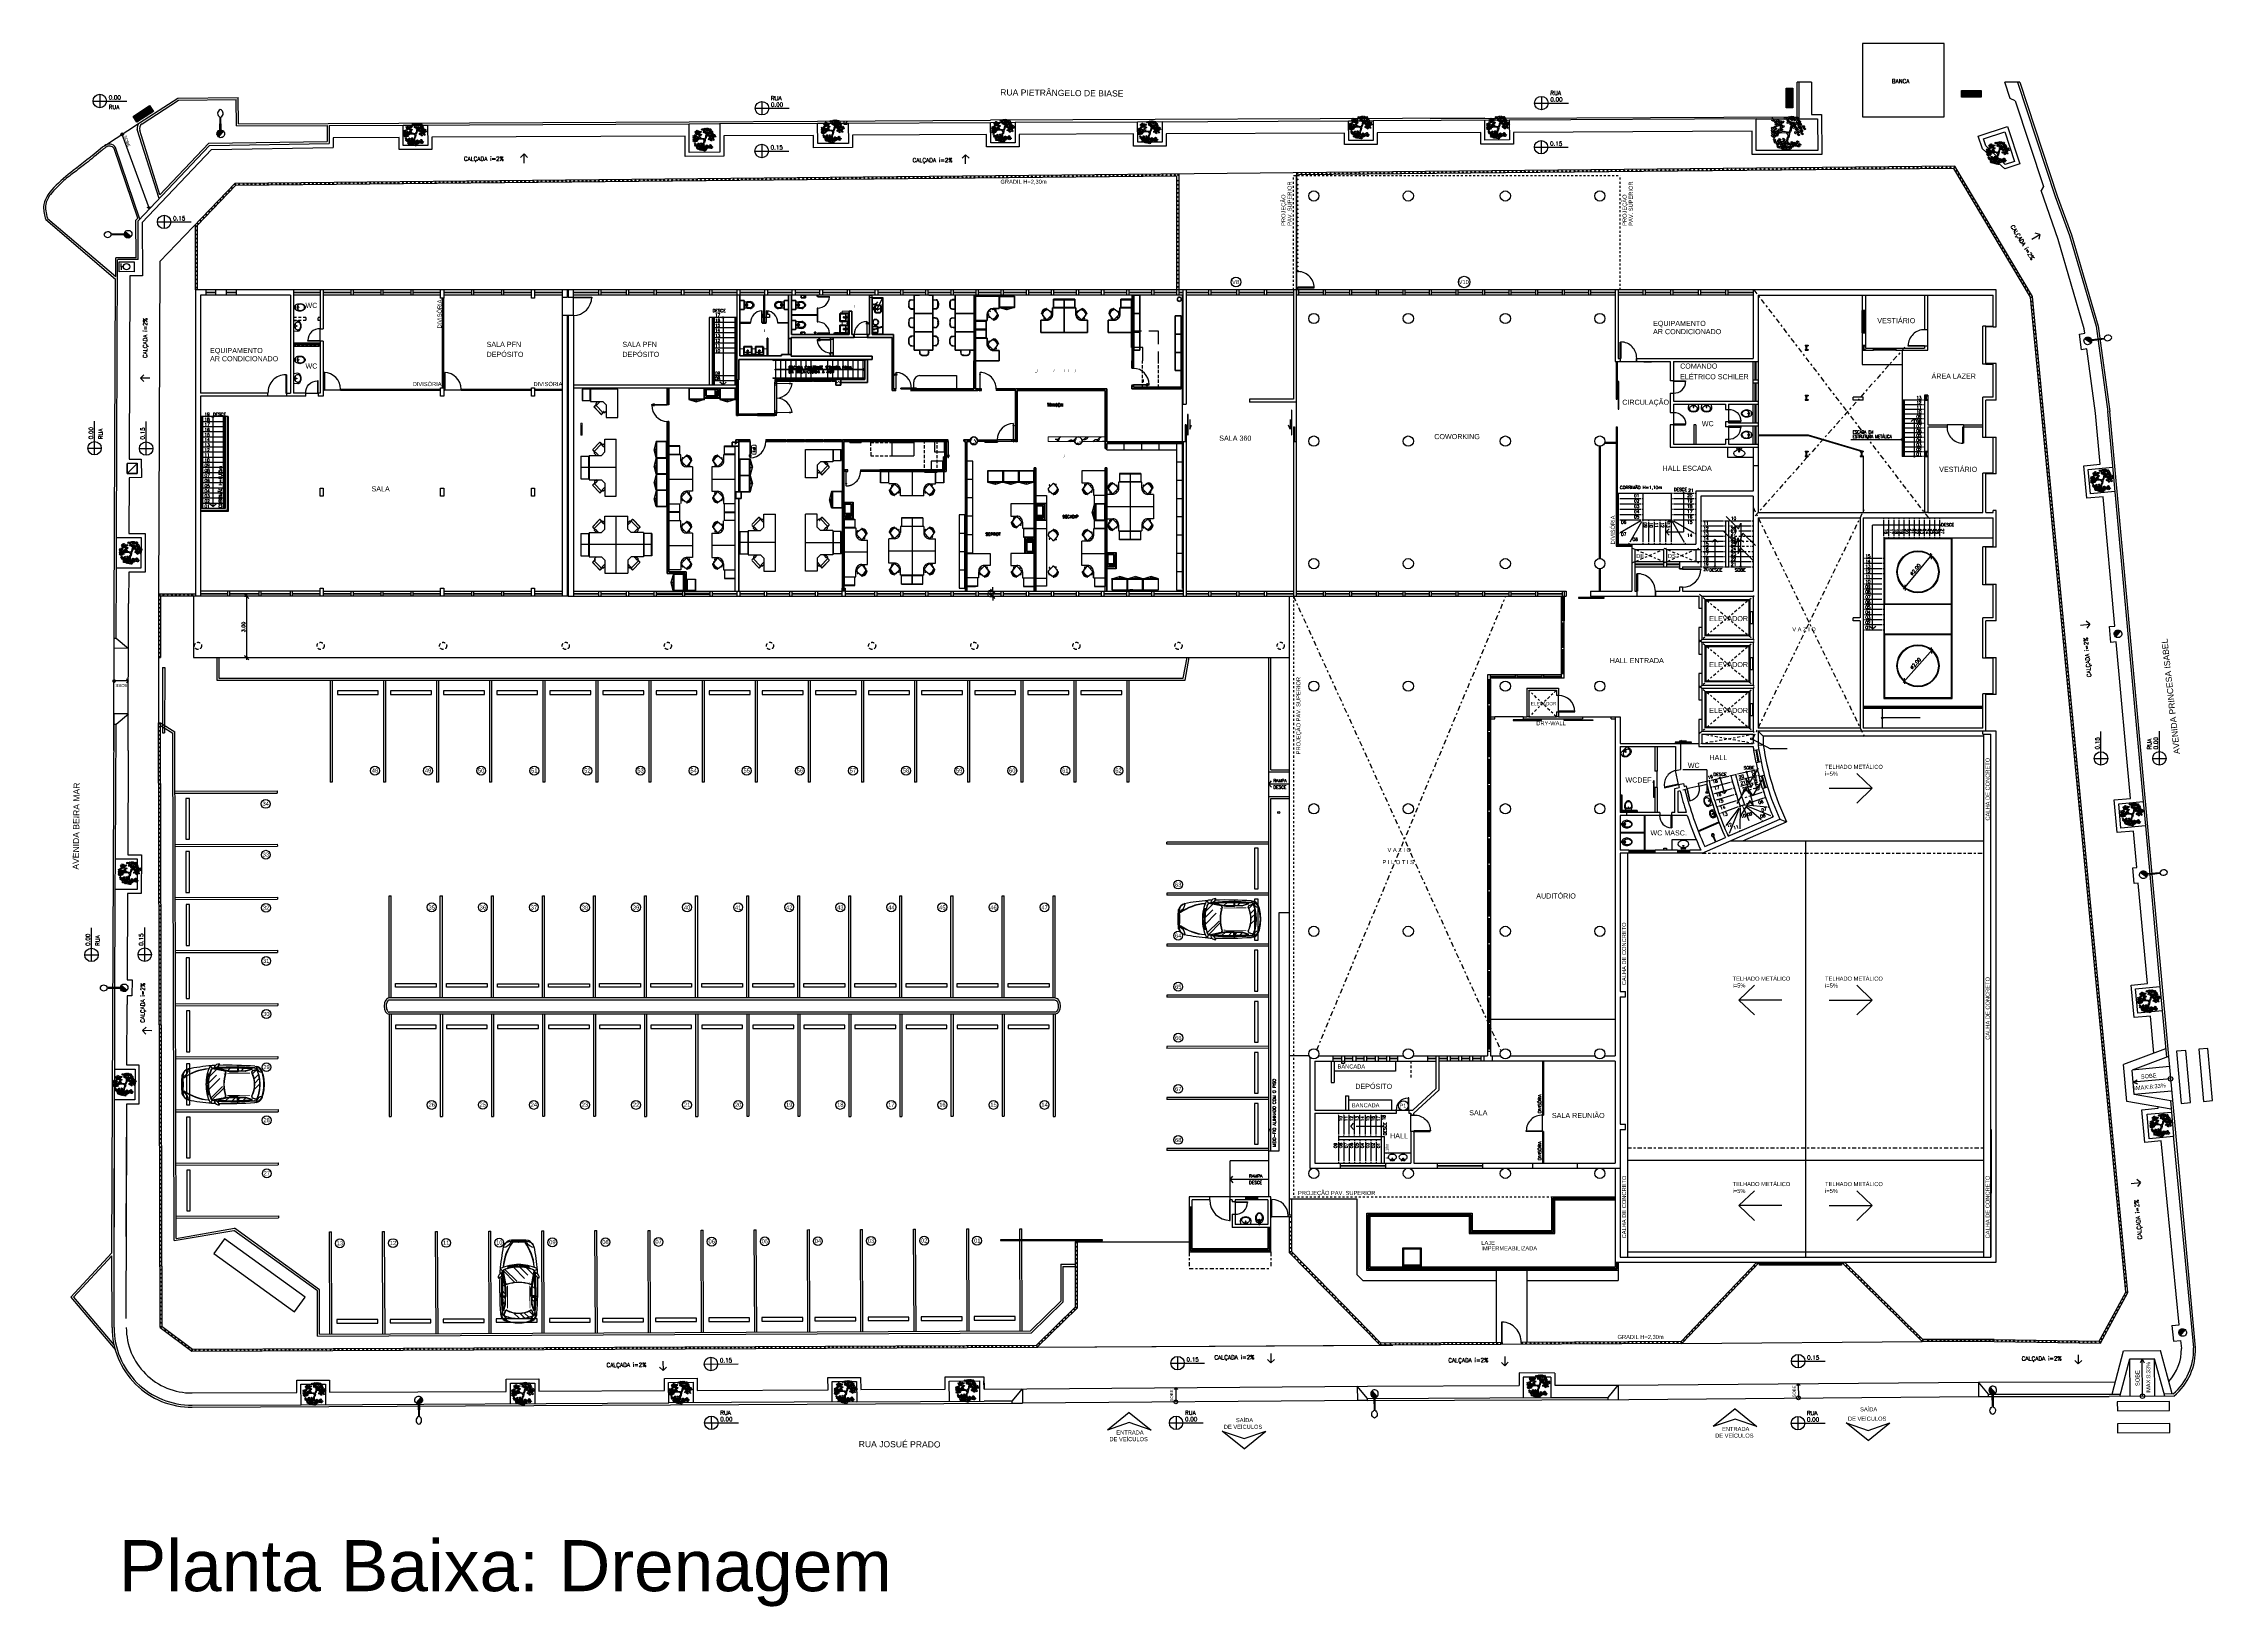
# Model space of a CAD drawing. Header units: millimetres. Extents: x -8 to 5830, y -596 to 3598.
# Drawn here: x 1638.5 to 1744.7, y 2465.4 to 2541.9 of the extents above; entities that cross this region are included whole.
import ezdxf

# ---------------------------------------------------------------- set-up
doc = ezdxf.new("R2010")
doc.units = ezdxf.units.MM
for name, pattern in [('CONTINU', [0]), ('DASHDOT', [1, 0.5, -0.25, 0, -0.25]), ('HIDDEN', [9.525, 6.35, -3.175])]:
    doc.linetypes.add(name, pattern=pattern)
doc.layers.get('0').update_dxf_attribs({"color": 9})
doc.layers.add('INSTALAÇÕES', color=7, linetype='Continuous')
doc.styles.add('60x100', font='romans.shx', dxfattribs={"height": 0.2})
doc.styles.add('80X50', font='romans.shx')
doc.styles.add('ROBERTO', font='swissek.ttf')
doc.styles.add('ROMANS', font='romans')
doc.styles.get("Standard").update_dxf_attribs({"font": 'arial.ttf'})
doc.styles.add('STYLE1', font='sanss___.ttf')
doc.dimstyles.new('Fares Eng - 50', dxfattribs={"dimscale": 2, "dimtxt": 0.085, "dimasz": 0.1, "dimexe": 0.05, "dimexo": 0.05, "dimgap": 0.04, "dimtad": 1, "dimzin": 4, "dimdsep": 46, "dimtxsty": 'ROMANS', "dimblk1": 'OBLIQUE', "dimblk2": 'OBLIQUE', "dimsah": 1, "dimcen": 0.05, "dimdle": 0.05, "dimclrd": 8, "dimclre": 8, "dimclrt": 8, "dimaunit": 1, "dimadec": 0, "dimazin": 0, "dimtfac": 1, "dimtix": 1, "dimtmove": 2, "dimatfit": 0, "dimldrblk": 'OPEN90', "dimfxl": 1, "dimtolj": 1, "dimtzin": 0, "dimarcsym": 0})

# ---------------------------------------------------------------- blocks, each defined once
blk = doc.blocks.new('P90 - parede 25cm')
blk.add_lwpolyline([(-0.98, 0.03), (-0.12, 0.03), (-0.12, 0), (-0.98, 0)], close=True)
for points in [[(-0.12, 0.93), (-0.12, 0.9), (0.12, 0.9), (0.12, 0.93)], [(-0.12, -0.03), (-0.12, 0), (0.12, 0), (0.12, -0.03)]]:
    blk.add_lwpolyline(points)
at = {"color": 8}
blk.add_arc((-0.12, 0.04), 0.859, 90.5007, 182.7724, dxfattribs=at)
blk = doc.blocks.new('P90')
for points in [[(0.075, 0.93), (0.075, 0.9), (-0.075, 0.9), (-0.075, 0.93)], [(0.075, -0.03), (0.075, 0), (-0.075, 0), (-0.075, -0.03)]]:
    blk.add_lwpolyline(points)
blk.add_lwpolyline([(0.975, 0.87), (0.075, 0.87), (0.075, 0.9), (0.975, 0.9)], close=True)
at = {"color": 8}
blk.add_arc((0.075, 0.9), 0.9, 270, 0, dxfattribs=at)
blk = doc.blocks.new('P60')
at = {"color": 252}
blk.add_lwpolyline([(-0.6, 0.06), (0, 0.06), (0, 0.03), (-0.6, 0.03)], close=True, dxfattribs=at)
at = {"color": 8}
blk.add_arc((-0.03, 0.06), 0.571, 87.1025, 180, dxfattribs=at)
blk = doc.blocks.new('Vaso')
for points in [[(0.03, -0.05), (0.03, 0), (-0.03, 0), (-0.03, -0.05)], [(0.05, -0.09), (0.05, -0.05), (-0.05, -0.05), (-0.05, -0.09)]]:
    blk.add_lwpolyline(points)
for points in [[(0.18, -0.31, -0.071776), (0.17, -0.41, -0.083144), (0.13, -0.49, -0.106699), (0.07, -0.55, -0.132564), (0, -0.57, -0.132564), (-0.07, -0.55, -0.106699), (-0.13, -0.49, -0.083144), (-0.17, -0.41, -0.071776), (-0.19, -0.31, -0.071776), (-0.17, -0.21, -0.083144), (-0.13, -0.13, -0.060171), (-0.1, -0.09), (0.1, -0.09, -0.060171), (0.13, -0.13, -0.083144), (0.17, -0.21, -0.071776)], [(-0.09, -0.5, 0.2474), (0, -0.54, 0.2474), (0.09, -0.5, 0.197858), (0.15, -0.32, 0.418329), (0, -0.17, 0.418329), (-0.15, -0.32, 0.197858)]]:
    blk.add_lwpolyline(points, format="xyb", close=True)
blk.add_circle((0, -0.22), 0.0352)
blk = doc.blocks.new('Cuba-emp')
blk.add_lwpolyline([(0.21, 0.25), (0, 0.23), (0, -0.23), (0.21, -0.25, 0.137816), (0.27, -0.23, 0.107041), (0.33, -0.18, 0.080751), (0.36, -0.1, 0.068643), (0.38, 0, 0.068643), (0.36, 0.1, 0.080751), (0.33, 0.17, 0.107041), (0.27, 0.23, 0.115752), (0.21, 0.25)], format="xyb")
blk.add_lwpolyline([(0.21, 0.2, -0.131827), (0.25, 0.19, -0.106633), (0.3, 0.15, -0.083482), (0.33, 0.09, -0.072232), (0.34, 0, -0.072232), (0.33, -0.09, -0.083482), (0.3, -0.15, -0.106633), (0.25, -0.19, -0.131827), (0.21, -0.2, -0.131827), (0.17, -0.19, -0.106633), (0.12, -0.15, -0.083482), (0.09, -0.09, -0.072232), (0.08, 0, -0.072232), (0.09, 0.09, -0.083482), (0.12, 0.15, -0.106633), (0.17, 0.19, -0.131827)], format="xyb", close=True)
for centre, radius in [((0.04, 0.07), 0.0155), ((0.04, 0), 0.0193), ((0.04, 0), 0.0193), ((0.14, 0), 0.0198), ((0.04, -0.08), 0.0155)]:
    blk.add_circle(centre, radius)
blk = doc.blocks.new('P80')
blk.add_lwpolyline([(-0.8, 0.06), (0, 0.06), (0, 0.03), (-0.8, 0.03)], close=True)
for points in [[(0, 0.86), (0, 0.83), (0.15, 0.83), (0.15, 0.86)], [(0, 0), (0, 0.03), (0.15, 0.03), (0.15, 0)]]:
    blk.add_lwpolyline(points)
at = {"color": 8}
blk.add_arc((-0.03, 0.06), 0.775, 88.1408, 179.6698, dxfattribs=at)
blk = doc.blocks.new('MIC')
for p, q in [((0, 0), (0, 0.11)), ((0.29, 0), (0.29, 0)), ((0, -0.11), (0, 0)), ((0.29, 0), (0.29, 0))]:
    blk.add_line(p, q)
for points in [[(0, 0.08), (0.03, 0.06, -0.1805), (0.04, 0.05), (0.04, 0.03, 0.35029), (0.05, 0.03, -0.252034), (0.06, 0.02)], [(0, 0.05, -0.473116), (0.01, 0.06), (0.03, 0.05, -0.362542), (0.03, 0.04), (0.03, 0.03, 0.564769), (0.04, 0.02)], [(0.06, 0.02, -0.100603), (0.08, 0.1, -0.114611), (0.12, 0.16, -0.309836), (0.21, 0.18, -0.309836)], [(0.16, -0.15), (0.16, -0.15, 0.189039), (0.2, -0.15, 0.189014), (0.26, -0.08, 0.116802), (0.27, 0, 0.116802), (0.26, 0.08, 0.189014), (0.2, 0.15, 0.189039), (0.16, 0.15), (0.16, 0.15)], [(0, -0.05, 0.473116), (0.01, -0.06), (0.03, -0.05, 0.362542), (0.03, -0.04), (0.03, -0.03, -0.564769), (0.04, -0.02)], [(0, -0.08), (0.03, -0.06, 0.1805), (0.04, -0.05), (0.04, -0.03, -0.35029), (0.05, -0.03, 0.252034), (0.06, -0.02)], [(0.06, -0.02, 0.100603), (0.08, -0.1, 0.114611), (0.12, -0.16, 0.309836), (0.21, -0.18, 0.309836)]]:
    blk.add_lwpolyline(points, format="xyb")
blk.add_lwpolyline([(0.25, 0), (0.25, -0.01, -0.102017), (0.23, -0.09, -0.100634), (0.2, -0.14, -0.31043), (0.16, -0.14, -0.029837), (0.15, -0.14, -0.193887), (0.1, -0.08, -0.096635), (0.09, 0, -0.096635), (0.1, 0.08, -0.193887), (0.15, 0.14, -0.029837), (0.16, 0.14, -0.31043), (0.2, 0.14, -0.100634), (0.23, 0.09, -0.102017), (0.25, 0.01)], format="xyb", close=True)
blk.add_circle((0.05, 0), 0.0075)
at = {"linetype": 'DASHDOT'}
blk.add_circle((0.15, 0), 0.024, dxfattribs=at)
for centre, radius, start, end in [((0.14, 0.03), 0.161, 69.9635, 146.7254), ((0.01, 0.11), 0.0142, 142.0649, 179.055), ((0.05, 0), 0.024, 251.9674, 108.0326), ((0.14, 0.05), 0.146, 35.2589, 68.1534), ((0.04, -0.01), 0.264, 26.2626, 32.6613), ((-0.03, -0.04), 0.336, 21.0674, 26.2626), ((0.16, 0.03), 0.134, 1.8451, 21.0674), ((-0.72, 0), 1.02, 360, 1.8451), ((0.01, -0.11), 0.0142, 180.945, 217.9351), ((0.14, -0.03), 0.161, 213.2746, 290.0365), ((0.14, -0.05), 0.146, 291.8466, 324.7411), ((0.04, 0.01), 0.264, 327.3387, 333.7374), ((-0.03, 0.04), 0.336, 333.7374, 338.9326), ((0.16, -0.03), 0.134, 338.9326, 358.1549), ((-0.72, 0), 1.02, 358.1549, 360)]:
    blk.add_arc(centre, radius, start, end)
blk = doc.blocks.new('Chuveiro')
at = {"lineweight": -2}
for p, q in [((-0.28, 0), (-0.3, 0)), ((0, 0), (-0.28, 0)), ((-0.28, -0.02), (-0.3, -0.02)), ((0, -0.02), (-0.28, -0.02))]:
    blk.add_line(p, q, dxfattribs=at)
at = {"color": 8, "lineweight": -2}
blk.add_circle((-0.35, -0.01), 0.05, dxfattribs=at)
at = {"lineweight": -2}
blk.add_arc((-0.35, -0.01), 0.07, 8.2132, 351.7868, dxfattribs=at)
blk = doc.blocks.new('_OBLIQUE')
at = {"color": 0, "linetype": 'ByBlock'}
blk.add_line((-0.5, -0.5), (0.5, 0.5), dxfattribs=at)
blk = doc.blocks.new('*D54')
at = {"color": 8, "linetype": 'CONTINU', "lineweight": -2, "transparency": 16777216}
blk.add_line((1729.53, 2510.65), (1730.99, 2512.29), dxfattribs=at)
at = {"layer": 'DEFPOINTS', "color": 0, "linetype": 'CONTINU', "transparency": 16777216}
for p in [(1730.93, 2512.22), (1729.59, 2510.73)]:
    blk.add_point(p, dxfattribs=at)
at = {"color": 8, "linetype": 'CONTINU', "lineweight": -2, "transparency": 16777216, "xscale": 0.2, "yscale": 0.2, "zscale": 0.2}
for p, rotation in [((1730.93, 2512.22), 48.24910647677747), ((1729.59, 2510.73), 228.2491064767775)]:
    blk.add_blockref('_OBLIQUE', p, dxfattribs=dict(at, rotation=rotation))
at = {"color": 8, "linetype": 'CONTINU', "lineweight": -2, "transparency": 16777216, "insert": (1730.14, 2511.58), "char_height": 0.17, "attachment_point": 5, "rotation": 48.2491, "style": 'ROMANS'}
blk.add_mtext('\\A1;∅2.00', dxfattribs=at)
blk = doc.blocks.new('_Open90')
at = {"color": 0, "linetype": 'ByBlock', "lineweight": -2}
for p, q in [((0, 0), (-1, 0)), ((-0.5, 0.5), (0, 0)), ((0, 0), (-0.5, -0.5))]:
    blk.add_line(p, q, dxfattribs=at)
blk = doc.blocks.new('*D55')
at = {"color": 8, "linetype": 'CONTINU', "lineweight": -2, "transparency": 16777216}
blk.add_line((1729.55, 2515.23), (1730.96, 2516.92), dxfattribs=at)
at = {"layer": 'DEFPOINTS', "color": 0, "linetype": 'CONTINU', "transparency": 16777216}
for p in [(1730.9, 2516.84), (1729.62, 2515.3)]:
    blk.add_point(p, dxfattribs=at)
at = {"color": 8, "linetype": 'CONTINU', "lineweight": -2, "transparency": 16777216, "xscale": 0.2, "yscale": 0.2, "zscale": 0.2}
for p, rotation in [((1730.9, 2516.84), 50.09988091626673), ((1729.62, 2515.3), 230.0998809162667)]:
    blk.add_blockref('_OBLIQUE', p, dxfattribs=dict(at, rotation=rotation))
at = {"color": 8, "linetype": 'CONTINU', "lineweight": -2, "transparency": 16777216, "insert": (1730.13, 2516.18), "char_height": 0.17, "attachment_point": 5, "rotation": 50.0999, "style": 'ROMANS'}
blk.add_mtext('\\A1;∅2.00', dxfattribs=at)
blk = doc.blocks.new('L', base_point=(1.368, 0.591))
at = {"color": 8, "lineweight": -2}
for p, q in [((1.275, 0.567), (1.306, 0.592)), ((1.288, 0.517), (1.275, 0.567)), ((1.281, 0.65), (1.312, 0.675)), ((1.294, 0.6), (1.281, 0.65)), ((1.317, 0.508), (1.288, 0.517)), ((1.322, 0.591), (1.294, 0.6)), ((1.306, 0.592), (1.336, 0.538)), ((1.312, 0.675), (1.342, 0.621)), ((1.336, 0.538), (1.317, 0.508)), ((1.342, 0.621), (1.322, 0.591)), ((1.337, 0.489), (1.356, 0.548)), ((1.376, 0.484), (1.337, 0.489)), ((1.356, 0.548), (1.391, 0.554)), ((1.404, 0.527), (1.376, 0.484)), ((1.391, 0.554), (1.404, 0.527))]:
    blk.add_line(p, q, dxfattribs=at)
blk = doc.blocks.new('Árvore-13')
at = {"color": 8}
for p, q in [((-0.8, 0.3), (-0.96, 0.41)), ((-0.8, 0.41), (-0.95, 0.5)), ((-0.36, 0.35), (-0.8, 0.41)), ((-0.37, 0.23), (-0.8, 0.3)), ((-0.13, 0.11), (-0.37, 0.23)), ((-0.07, 0.19), (-0.36, 0.35)), ((-0.07, -0.04), (-0.13, 0.11)), ((0.03, 0.07), (-0.07, 0.19)), ((0.03, 0.07), (0.32, 0.33)), ((0.12, -0.05), (0.28, 0.13)), ((0.28, 0.13), (0.42, 0.28)), ((0.32, 0.33), (0.41, 0.54)), ((0.41, 0.54), (0.48, 0.66)), ((0.42, 0.28), (0.5, 0.51)), ((0.48, 0.66), (0.57, 0.72)), ((0.5, 0.51), (0.63, 0.67)), ((0.57, 0.72), (0.61, 0.82)), ((0.63, 0.67), (0.78, 0.72)), ((-0.3, -0.39), (-0.42, -0.69)), ((-0.2, -0.45), (-0.31, -0.74)), ((-0.31, -0.74), (-0.24, -0.89)), ((-0.15, -0.3), (-0.3, -0.39)), ((-0.05, -0.38), (-0.2, -0.45)), ((-0.07, -0.04), (-0.15, -0.3)), ((0.12, -0.05), (-0.05, -0.38))]:
    blk.add_line(p, q, dxfattribs=at)
at = {"color": 8, "xscale": 3.048, "yscale": 3.048, "zscale": 3.048}
for p, rotation in [((-1.44, 0.37), 347.8021081598379), ((-1.3, 0.88), 347.8021081598379), ((-1.13, 0.41), 347.8021081598379), ((-0.93, 0.96), 295.0165150851705), ((-0.85, 0.46), 295.0165150851705), ((-0.72, 1.45), 295.0165150851705), ((-0.49, 1.26), 295.0165150851705), ((-0.35, 0.69), 295.0165150851705), ((-0.25, 1.14), 295.0165150851705), ((0.17, 1.45), 190.1248425347958), ((0.35, 0.95), 190.1248425347958), ((0.58, 1.4), 190.1248425347958), ((0.68, 0.78), 190.1248425347958), ((0.76, 0.27), 190.1248425347958), ((0.8, -0.3), 190.1248425347958), ((0.85, 1.34), 190.1248425347958), ((1.12, 0.57), 190.1248425347958), ((1.2, -0.32), 190.1248425347958), ((1.21, 1.15), 190.1248425347958), ((1.25, 0.04), 190.1248425347958), ((1.32, 0.75), 190.1248425347958), ((1.58, 0.11), 190.1248425347958), ((-0.45, -1.4), 66.16076666471405), ((-0.1, -0.9), 66.16076666471405), ((-0.02, -1.19), 66.16076666471405), ((0.5, -1), 66.16076666471405), ((0.62, -1.32), 66.16076666471405)]:
    blk.add_blockref('L', p, dxfattribs=dict(at, rotation=rotation))
for p in [(-1.39, -0.31), (-1.23, -0.88), (-1.05, -0.53), (-0.87, -1.13), (-0.85, -0.45), (-0.67, -1.02), (-0.45, -1.04), (-0.44, -0.54)]:
    blk.add_blockref('L', p, dxfattribs=at)
blk = doc.blocks.new('poste concreto')
h = blk.add_hatch(color=256)
h.dxf.hatch_style = 1
h.paths.add_polyline_path([(364866.84, 7758015.36), (364866.77, 7758015.42), (364866.68, 7758015.46), (364866.58, 7758015.47), (364866.48, 7758015.46), (364866.39, 7758015.42), (364866.31, 7758015.36), (364866.25, 7758015.28), (364866.22, 7758015.19), (364866.2, 7758015.09), (364866.96, 7758015.09), (364866.94, 7758015.19), (364866.9, 7758015.28)])
for p, q in [((364866.2, 7758015.09), (364866.22, 7758015.19)), ((364866.22, 7758014.99), (364866.2, 7758015.09)), ((364866.96, 7758015.09), (364866.2, 7758015.09)), ((364866.22, 7758015.19), (364866.25, 7758015.28)), ((364866.25, 7758014.9), (364866.22, 7758014.99)), ((364866.25, 7758015.28), (364866.31, 7758015.36)), ((364866.31, 7758014.83), (364866.25, 7758014.9)), ((364866.31, 7758015.36), (364866.39, 7758015.42)), ((364866.39, 7758014.77), (364866.31, 7758014.83)), ((364866.39, 7758015.42), (364866.48, 7758015.46)), ((364866.48, 7758014.73), (364866.39, 7758014.77)), ((364866.48, 7758015.46), (364866.58, 7758015.47)), ((364866.58, 7758014.72), (364866.48, 7758014.73)), ((364866.58, 7758015.47), (364866.68, 7758015.46)), ((364866.68, 7758014.73), (364866.58, 7758014.72)), ((364866.68, 7758015.46), (364866.77, 7758015.42)), ((364866.77, 7758014.77), (364866.68, 7758014.73)), ((364866.77, 7758015.42), (364866.84, 7758015.36)), ((364866.84, 7758014.83), (364866.77, 7758014.77)), ((364866.82, 7758015.41), (364867.77, 7758016.19)), ((364866.84, 7758015.36), (364866.9, 7758015.28)), ((364866.9, 7758014.9), (364866.84, 7758014.83)), ((364866.89, 7758015.32), (364867.82, 7758016.14)), ((364866.9, 7758015.28), (364866.94, 7758015.19)), ((364866.94, 7758014.99), (364866.9, 7758014.9)), ((364866.94, 7758015.19), (364866.96, 7758015.09)), ((364866.96, 7758015.09), (364866.94, 7758014.99))]:
    blk.add_line(p, q)
for centre, start, end in [((364868.17, 7758016.3), 60.7351, 195.0987), ((364867.99, 7758016.51), 245.3971, 19.7607)]:
    blk.add_arc(centre, 0.411, start, end)
blk = doc.blocks.new('A$C550ee5b3')
h = blk.add_hatch(color=256)
h.dxf.hatch_style = 1
h.paths.add_polyline_path([(0.04, 0.31), (0.02, 0.27), (0, 0.22), (0, 0.17), (0.01, 0.12), (0.03, 0.08), (0.06, 0.04), (0.11, 0.02), (0.15, 0), (0.2, 0), (0.25, 0.01), (0.29, 0.03), (0.33, 0.06)])
for p, q in [((0, 0.22), (0.02, 0.27)), ((0, 0.17), (0, 0.22)), ((0.01, 0.12), (0, 0.17)), ((0.03, 0.08), (0.01, 0.12)), ((0.02, 0.27), (0.04, 0.31)), ((0.06, 0.04), (0.03, 0.08)), ((0.04, 0.31), (0.08, 0.34)), ((0.04, 0.31), (0.33, 0.06)), ((0.11, 0.02), (0.06, 0.04)), ((0.08, 0.34), (0.12, 0.36)), ((0.15, 0), (0.11, 0.02)), ((0.12, 0.36), (0.17, 0.37)), ((0.2, 0), (0.15, 0)), ((0.17, 0.37), (0.22, 0.37)), ((0.25, 0.01), (0.2, 0)), ((0.22, 0.37), (0.27, 0.36)), ((0.29, 0.03), (0.25, 0.01)), ((0.27, 0.36), (0.31, 0.33)), ((0.33, 0.06), (0.29, 0.03)), ((0.31, 0.33), (0.34, 0.29)), ((0.36, 0.11), (0.33, 0.06)), ((0.34, 0.29), (0.36, 0.25)), ((0.36, 0.25), (0.37, 0.2)), ((0.37, 0.15), (0.36, 0.11)), ((0.37, 0.2), (0.37, 0.15))]:
    blk.add_line(p, q)
blk = doc.blocks.new('A$C0cdc8d62')
at = {"linetype": 'CONTINU', "lineweight": -2}
for p, q in [((0.52, 0.24), (0.64, 0.24)), ((0.64, 0.24), (0.64, 0.4)), ((0.64, 0.24), (0.64, 0.09))]:
    blk.add_line(p, q, dxfattribs=at)
blk.add_lwpolyline([(0, 0), (0, 0.49), (0.73, 0.48), (0.73, 0)], close=True, dxfattribs=at)
blk.add_circle((0.37, 0.24), 0.156, dxfattribs=at)
blk = doc.blocks.new('A$C27293851')
at = {"linetype": 'CONTINU', "lineweight": -2}
for p, q in [((0.04, 0.88), (0.3, 0.88)), ((0.04, 0.83), (0.3, 0.83)), ((0.04, 0.77), (0.3, 0.77)), ((0.04, 0.72), (0.3, 0.72)), ((0.04, 0.67), (0.3, 0.67)), ((0.04, 0.61), (0.3, 0.61)), ((0.04, 0.56), (0.3, 0.56)), ((0.04, 0.51), (0.3, 0.51)), ((0.04, 0.45), (0.3, 0.45)), ((0.04, 0.4), (0.3, 0.4)), ((0.04, 0.34), (0.3, 0.34)), ((0.04, 0.29), (0.3, 0.29)), ((0.04, 0.24), (0.3, 0.24)), ((0.04, 0.18), (0.3, 0.18)), ((0.04, 0.13), (0.3, 0.13)), ((0.04, 0.08), (0.3, 0.08)), ((0.17, 0.04), (0.17, 0.93))]:
    blk.add_line(p, q, dxfattribs=at)
for points in [[(0.34, 0.97), (0.34, 0), (0, 0), (0, 0.97)], [(0.3, 0.93), (0.3, 0.04), (0.04, 0.04), (0.04, 0.93)]]:
    blk.add_lwpolyline(points, close=True, dxfattribs=at)
blk = doc.blocks.new('A$Cf2040840')
for p, q in [((0, 0), (0, 5)), ((0, 5), (0.1, 5)), ((0.1, 0), (0.1, 5))]:
    blk.add_line(p, q)
blk = doc.blocks.new('A$C9e256378')
for p, q in [((2.26, 3.32), (2.12, 3.05)), ((2.27, 3.31), (2.13, 3.04)), ((2.42, 3.44), (2.34, 3.27)), ((2.43, 3.44), (2.35, 3.27)), ((2.45, 3.46), (2.45, 3.18)), ((2.68, 3.37), (2.68, 3.09)), ((2.85, 3.25), (2.85, 2.94)), ((1.57, 2.45), (0.84, 1.98)), ((1.39, 2.32), (0.89, 1.98)), ((1.4, 2.31), (0.89, 1.97)), ((1, 2.15), (0.93, 2.07)), ((1.01, 2.14), (0.93, 2.06)), ((1.02, 2.13), (0.94, 2.06)), ((1, 2.16), (0.95, 2.11)), ((0.97, 2.37), (1.02, 2.21)), ((1.02, 2.2), (1, 2.16)), ((1.51, 2.44), (1.08, 2.17)), ((1.52, 2.43), (1.09, 2.16)), ((1.48, 2.61), (1.48, 2.42)), ((1.48, 2.21), (1.48, 2.19)), ((1.83, 2.75), (1.52, 2.45)), ((1.84, 2.74), (1.53, 2.44)), ((1.87, 2.74), (1.58, 2.45)), ((1.65, 2.97), (1.87, 2.76)), ((1.73, 2.85), (1.83, 2.75)), ((1.74, 2.86), (1.84, 2.76)), ((1.86, 2.79), (1.76, 2.89)), ((1.87, 2.79), (1.77, 2.89)), ((2.11, 3.04), (1.87, 2.79)), ((2.12, 3.03), (1.88, 2.79)), ((1.95, 3.06), (1.95, 2.87)), ((3.31, 2.27), (3.04, 2.13)), ((3.05, 3.08), (3.05, 2.7)), ((3.32, 2.26), (3.05, 2.12)), ((3.05, 2.12), (3.05, 1.94)), ((3.27, 2.35), (3.44, 2.43)), ((3.27, 2.34), (3.44, 2.42)), ((0.95, 1.67), (0.89, 1.63)), ((0.96, 1.65), (0.9, 1.61)), ((0.97, 1.64), (0.91, 1.6)), ((0.98, 1.62), (0.93, 1.58)), ((1, 1.6), (0.94, 1.56)), ((1, 1.59), (0.95, 1.54)), ((1.02, 1.57), (0.96, 1.52)), ((1.03, 1.55), (0.97, 1.5)), ((1.04, 1.53), (0.98, 1.49)), ((1.05, 1.52), (1, 1.47)), ((1.07, 1.5), (1.01, 1.45)), ((1.08, 1.48), (1.02, 1.44)), ((1.09, 1.47), (1.04, 1.42)), ((1.05, 2.08), (1.05, 1.58)), ((1.1, 1.45), (1.05, 1.4)), ((1.12, 1.43), (1.07, 1.38)), ((1.13, 1.41), (1.08, 1.36)), ((1.14, 1.4), (1.09, 1.35)), ((1.16, 1.38), (1.11, 1.33)), ((1.17, 1.37), (1.12, 1.31)), ((1.19, 1.35), (1.14, 1.3)), ((1.2, 1.33), (1.15, 1.28)), ((1.22, 1.31), (1.17, 1.26)), ((1.24, 1.3), (1.18, 1.24)), ((1.3, 1.24), (1.24, 1.18)), ((1.25, 1.89), (1.25, 1.33)), ((1.31, 1.22), (1.26, 1.17)), ((1.33, 1.2), (1.28, 1.15)), ((1.35, 1.19), (1.3, 1.14)), ((1.37, 1.17), (1.31, 1.12)), ((1.38, 1.16), (1.33, 1.11)), ((1.4, 1.14), (1.35, 1.09)), ((1.41, 1.13), (1.36, 1.08)), ((1.43, 1.12), (1.38, 1.07)), ((1.45, 1.1), (1.4, 1.05)), ((1.47, 1.09), (1.42, 1.04)), ((1.48, 1.08), (1.44, 1.02)), ((1.5, 1.07), (1.45, 1.01)), ((1.48, 1.89), (1.48, 1.12)), ((1.85, 1.71), (1.85, 0.9)), ((1.95, 1.69), (1.95, 0.87)), ((1.97, 0.89), (2.31, 1.4)), ((2.45, 1.57), (1.98, 0.84)), ((1.98, 0.89), (2.32, 1.39)), ((2.43, 1.52), (2.16, 1.09)), ((2.44, 1.51), (2.17, 1.08)), ((2.74, 1.84), (2.44, 1.53)), ((2.74, 1.87), (2.45, 1.58)), ((2.75, 1.83), (2.45, 1.52)), ((2.45, 1.53), (2.45, 1.33)), ((2.68, 1.75), (2.68, 1.55)), ((2.85, 1.73), (2.75, 1.83)), ((2.97, 1.65), (2.76, 1.87)), ((2.86, 1.74), (2.76, 1.84)), ((3.03, 2.12), (2.79, 1.88)), ((3.04, 2.11), (2.79, 1.87)), ((2.79, 1.87), (2.89, 1.77)), ((2.79, 1.86), (2.89, 1.76)), ((2.85, 1.92), (2.85, 1.82)), ((2.85, 1.74), (2.85, 1.72)), ((1.52, 1.05), (1.47, 1)), ((1.53, 1.04), (1.49, 0.98)), ((1.55, 1.03), (1.5, 0.97)), ((1.57, 1.02), (1.52, 0.96)), ((1.59, 1), (1.54, 0.95)), ((1.6, 1), (1.56, 0.94)), ((1.62, 0.98), (1.58, 0.93)), ((1.64, 0.97), (1.6, 0.91)), ((1.65, 0.96), (1.61, 0.9)), ((1.67, 0.95), (1.63, 0.89)), ((2.13, 1.02), (2.06, 0.94)), ((2.14, 1.01), (2.06, 0.93)), ((2.15, 1), (2.07, 0.93)), ((2.16, 1), (2.11, 0.95)), ((2.2, 1.02), (2.16, 1)), ((2.37, 0.97), (2.21, 1.02))]:
    blk.add_line(p, q)
for centre, radius, start, end in [((14.7, -10.76), 18.94, 131.0241, 136.3983), ((9.83, -5.47), 11.67, 130.1849, 139.1615), ((9.77, -5.45), 11.6, 129.5667, 139.0603), ((73.19, -73.26), 104.41, 132.8114, 133.163), ((73.19, -73.26), 104.4, 132.8114, 133.1629), ((2.25, 3.32), 0.023, 333.3475, 131.9262), ((2.25, 3.32), 0.0115, 333.3475, 131.5595), ((2.53, 3.16), 0.444, 61.3752, 124.8498), ((2.28, 3.47), 0.0345, 309.4181, 45), ((2.53, 3.83), 0.345, 230.2872, 309.7416), ((2.54, 3.3), 0.345, 70.559, 129.4181), ((2.4, 3.25), 0.0575, 154.6538, 251.8643), ((2.4, 3.25), 0.046, 154.6538, 251.8643), ((1.98, 1.98), 1.29, 45, 71.8643), ((1.98, 1.98), 1.28, 45, 71.8643), ((2.42, 3.44), 0.0575, 67.2021, 129.5667), ((2.48, 3.42), 0.0575, 65.4941, 154.6538), ((2.48, 3.42), 0.046, 65.4941, 154.6538), ((1.69, 1.69), 1.95, 45, 65.4941), ((1.69, 1.69), 1.96, 45, 65.4941), ((1.84, 1.84), 1.96, 45, 65.4941), ((1.84, 1.84), 1.94, 45, 62.7609), ((1.84, 1.84), 1.94, 27.2391, 45), ((1.84, 1.84), 1.96, 24.5059, 45), ((14.7, -10.76), 18.94, 136.9028, 137.3795), ((1.11, 2.2), 0.235, 133.0651, 199.7968), ((0.64, 2.18), 0.368, 357.6073, 31.5294), ((0.96, 2.36), 0.0115, 32.7669, 121.1834), ((0.99, 2.17), 0.0115, 314.111, 27.0596), ((1, 2.16), 0.0115, 314.111, 29.735), ((1, 2.15), 0.0115, 314.111, 32.3788), ((1.01, 2.21), 0.0115, 331.4299, 32.7669), ((1.01, 2.14), 0.0115, 312.9969, 34.8804), ((1.08, 2.17), 0.0115, 140.4547, 301.6983), ((8.41, -4.12), 9.67, 133.7495, 139.3071), ((8.41, -4.12), 9.66, 133.7499, 139.3057), ((1.42, 2.27), 0.0575, 27.1816, 121.6983), ((1.42, 2.27), 0.046, 27.1816, 121.4457), ((3.17, 3.17), 1.91, 207.1816, 225), ((3.17, 3.17), 1.9, 207.1816, 225), ((1.49, 2.48), 0.046, 301.6983, 315), ((1.49, 2.48), 0.0575, 301.6983, 315), ((1.57, 2.46), 0.0115, 301.6983, 315), ((1.73, 2.85), 0.0115, 45, 133.4165), ((1.77, 2.89), 0.0115, 133.8934, 225), ((1.83, 2.75), 0.0115, 315, 45), ((1.87, 2.79), 0.0115, 225, 315), ((1.86, 2.75), 0.0115, 315, 45), ((2.08, 3.07), 0.046, 315, 333.3475), ((2.08, 3.07), 0.0575, 315, 333.3475), ((-5.45, 9.77), 11.6, 310.9397, 320.4333), ((-5.47, 9.83), 11.67, 310.8385, 319.8151), ((-10.76, 14.7), 18.94, 313.6017, 318.9759), ((1.98, 1.98), 1.28, 18.1357, 45), ((1.98, 1.98), 1.29, 18.1357, 45), ((-73.26, 73.19), 104.4, 316.8371, 317.1886), ((-73.26, 73.19), 104.41, 316.837, 317.1886), ((3.07, 2.08), 0.0575, 116.6525, 135), ((1.69, 1.69), 1.95, 24.5059, 45), ((1.69, 1.69), 1.96, 24.5059, 45), ((3.25, 2.4), 0.0575, 198.1357, 295.3462), ((3.25, 2.4), 0.046, 198.1357, 295.3462), ((3.32, 2.25), 0.023, 318.0738, 116.6525), ((3.32, 2.25), 0.0115, 318.4405, 116.6525), ((3.42, 2.48), 0.0575, 295.3462, 24.5059), ((3.42, 2.48), 0.046, 295.3462, 24.5059), ((3.47, 2.28), 0.0345, 45, 140.5819), ((3.83, 2.53), 0.345, 140.2584, 219.7128), ((3.44, 2.42), 0.0575, 320.4333, 22.7979), ((3.16, 2.53), 0.444, 325.1502, 28.6248), ((3.3, 2.54), 0.345, 320.5819, 19.441), ((0.49, 0.9), 0.488, 153.3456, 203.221), ((0.39, 0.95), 0.379, 150.5042, 228.4375), ((9.08, -5.02), 10.92, 139.6567, 145.7919), ((-0.28, 0.84), 0.46, 338.281, 40.6607), ((2.74, 0.21), 2.56, 141.0395, 169.9071), ((2.37, 0.38), 2.17, 138.3763, 172.5703), ((0.7, 1.96), 0.0115, 19.9219, 140.2273), ((2.7, 2.69), 2.11, 199.9219, 225), ((0.8, 2.03), 0.0535, 131.4815, 306.2509), ((0.76, 1.81), 0.0115, 24.4031, 142.2742), ((0.92, 1.93), 0.0575, 121.6983, 203.0464), ((2.64, 2.64), 1.92, 202.3768, 224.9935), ((0.92, 1.93), 0.0461, 121.5287, 203.1294), ((2.64, 2.64), 1.91, 202.3768, 224.9935), ((0.92, 2.13), 0.0345, 199.7968, 314.111), ((0.91, 2.09), 0.0115, 216.9324, 314.111), ((0.92, 2.08), 0.0115, 219.7766, 314.111), ((0.93, 2.07), 0.0115, 222.6101, 314.111), ((0.93, 2.07), 0.0115, 224.8157, 312.9969), ((2.69, 2.7), 2.11, 225, 250.0781), ((2.64, 2.64), 1.92, 225.0065, 247.6232), ((2.64, 2.64), 1.91, 225.0085, 247.6252), ((3.17, 3.17), 1.91, 225, 242.8184), ((3.17, 3.17), 1.9, 225, 242.8184), ((2.17, 1.08), 0.0115, 148.3017, 309.5453), ((-4.12, 8.41), 9.66, 310.6943, 316.2501), ((-4.12, 8.41), 9.67, 310.6929, 316.2505), ((2.27, 1.42), 0.046, 328.5543, 62.8184), ((2.27, 1.42), 0.0575, 328.3017, 62.8184), ((2.48, 1.49), 0.0575, 135, 148.3017), ((2.48, 1.49), 0.046, 135, 148.3017), ((2.46, 1.57), 0.0115, 135, 148.3017), ((2.75, 1.86), 0.0115, 45, 135), ((2.75, 1.83), 0.0115, 45, 135), ((2.79, 1.87), 0.0115, 135, 225), ((2.85, 1.73), 0.0115, 316.5835, 45), ((2.89, 1.77), 0.0115, 225, 316.1066), ((3.07, 2.08), 0.046, 116.6525, 135), ((0.07, 0.73), 0.0345, 203.221, 217.326), ((2.95, 3.08), 3.76, 219.2274, 226.3649), ((-2.23, -2.39), 3.87, 46.7149, 52.2305), ((3.04, 3.2), 3.85, 221.1865, 226.718), ((3.08, 2.95), 3.76, 223.6351, 230.7726), ((3.2, 3.04), 3.85, 223.282, 228.8135), ((-2.39, -2.23), 3.87, 37.7695, 43.2851), ((0.38, 2.37), 2.17, 277.4297, 311.6237), ((0.21, 2.74), 2.56, 280.0929, 308.9605), ((0.84, -0.28), 0.46, 49.3393, 111.719), ((0.95, 0.39), 0.379, 221.5625, 299.4958), ((0.73, 0.07), 0.0345, 232.674, 246.779), ((0.9, 0.49), 0.488, 246.779, 296.6544), ((-5.02, 9.08), 10.92, 304.2081, 310.3433), ((1.81, 0.76), 0.0115, 307.7258, 65.5969), ((1.93, 0.92), 0.046, 246.9536, 328.5543), ((1.93, 0.92), 0.0575, 246.9536, 328.3017), ((2.03, 0.8), 0.0535, 143.7491, 318.5185), ((1.96, 0.7), 0.0115, 309.7727, 70.0781), ((2.07, 0.93), 0.0115, 137.0031, 225.1843), ((2.07, 0.93), 0.0115, 135.889, 227.3899), ((2.08, 0.92), 0.0115, 135.889, 230.2234), ((-10.76, 14.7), 18.94, 312.6205, 313.0972), ((2.09, 0.91), 0.0115, 135.889, 233.0676), ((2.13, 0.92), 0.0345, 135.889, 250.2032), ((2.2, 1.11), 0.235, 250.2032, 316.9349), ((2.14, 1.01), 0.0115, 55.1196, 137.0031), ((2.15, 1), 0.0115, 57.6212, 135.889), ((2.16, 1), 0.0115, 60.265, 135.889), ((2.18, 0.64), 0.368, 58.4706, 92.3927), ((2.17, 0.99), 0.0115, 62.9404, 135.889), ((2.36, 0.96), 0.0115, 328.8166, 57.2331)]:
    blk.add_arc(centre, radius, start, end)
for points in [[(2.32, 3.13), (2.35, 3.1), (1.54, 2.34), (1.57, 2.31)], [(3.13, 2.32), (3.1, 2.35), (2.34, 1.54), (2.31, 1.57)]]:
    blk.add_solid(points)
blk = doc.blocks.new('*D56')
at = {"color": 8, "lineweight": -2, "transparency": 16777216}
for p, q in [((1684.82, 2515.12), (1685.06, 2515.12)), ((1684.82, 2514.87), (1685.06, 2514.87)), ((1684.96, 2515.12), (1684.96, 2515.32)), ((1684.96, 2515.12), (1684.96, 2514.87)), ((1684.96, 2514.87), (1684.96, 2514.67))]:
    blk.add_line(p, q, dxfattribs=at)
at = {"layer": 'DEFPOINTS', "color": 0, "transparency": 16777216}
for p in [(1684.72, 2515.12), (1684.72, 2514.87), (1684.96, 2514.87)]:
    blk.add_point(p, dxfattribs=at)
at = {"color": 8, "lineweight": -2, "transparency": 16777216, "xscale": 0.2, "yscale": 0.2, "zscale": 0.2}
for p, rotation in [((1684.96, 2515.12), 270), ((1684.96, 2514.87), 90)]:
    blk.add_blockref('_OBLIQUE', p, dxfattribs=dict(at, rotation=rotation))
at = {"color": 8, "transparency": 16777216, "insert": (1684.8, 2515), "char_height": 0.17, "attachment_point": 5, "rotation": 90, "style": 'ROMANS'}
blk.add_mtext('\\A1;.25', dxfattribs=at)
blk = doc.blocks.new('*D57')
at = {"color": 8, "lineweight": -2, "transparency": 16777216}
for p, q in [((1648.5, 2514.87), (1648.34, 2514.87)), ((1648.44, 2511.77), (1648.44, 2514.97)), ((1648.5, 2511.87), (1648.34, 2511.87))]:
    blk.add_line(p, q, dxfattribs=at)
at = {"layer": 'DEFPOINTS', "color": 0, "transparency": 16777216}
for p in [(1648.44, 2514.87), (1648.6, 2514.87), (1648.6, 2511.87)]:
    blk.add_point(p, dxfattribs=at)
at = {"color": 8, "lineweight": -2, "transparency": 16777216, "xscale": 0.2, "yscale": 0.2, "zscale": 0.2}
for p, rotation in [((1648.44, 2514.87), 90), ((1648.44, 2511.87), 270)]:
    blk.add_blockref('_OBLIQUE', p, dxfattribs=dict(at, rotation=rotation))
at = {"color": 8, "transparency": 16777216, "insert": (1648.28, 2513.37), "char_height": 0.17, "attachment_point": 5, "rotation": 90, "style": 'ROMANS'}
blk.add_mtext('\\A1;3.00', dxfattribs=at)

msp = doc.modelspace()

# ---------------------------------------------------------------- linework, layer by layer
at = {"color": 8, "linetype": 'CONTINU', "lineweight": -2}
for p, q in [((1641.247, 2539.45), (1641.247, 2538.793)), ((1643.198, 2538.046), (1645.069, 2539.26)), ((1643.316, 2538.004), (1645.1, 2539.16)), ((1645.069, 2539.26), (1648.02, 2539.293)), ((1645.1, 2539.16), (1647.921, 2539.192)), ((1647.936, 2537.903), (1647.921, 2539.192)), ((1648.035, 2538.003), (1648.02, 2539.293)), ((1711.821, 2539.35), (1711.821, 2538.693)), ((1724.343, 2538.348), (1724.343, 2540.047)), ((1725.043, 2540.045), (1724.343, 2540.042)), ((1724.443, 2538.257), (1724.443, 2540.047)), ((1734.768, 2539.246), (1734.505, 2540.046)), ((1735.242, 2540.046), (1734.505, 2540.046)), ((1735.017, 2539.128), (1734.768, 2539.246)), ((1735.137, 2540.046), (1736.978, 2534.442)), ((1735.242, 2540.046), (1737.072, 2534.475)), ((1640.918, 2539.121), (1642.572, 2539.121)), ((1659.347, 2538.056), (1670.094, 2538.107)), ((1670.094, 2538.107), (1676.39, 2538.136)), ((1673.338, 2538.767), (1674.992, 2538.767)), ((1673.667, 2539.096), (1673.667, 2538.438)), ((1676.39, 2538.136), (1684.858, 2538.176)), ((1709.052, 2538.282), (1684.858, 2538.176)), ((1686.058, 2538.081), (1692.058, 2538.109)), ((1686.058, 2538.081), (1692.058, 2538.109)), ((1692.058, 2538.109), (1702.385, 2538.151)), ((1710.253, 2538.186), (1703.585, 2538.155)), ((1706.373, 2538.269), (1724.343, 2538.348)), ((1709.061, 2537.212), (1709.053, 2538.182)), ((1722.338, 2538.253), (1710.253, 2538.186)), ((1710.253, 2538.186), (1710.261, 2537.215)), ((1711.492, 2539.021), (1713.146, 2539.021)), ((1735.017, 2539.128), (1736.399, 2534.944)), ((1641.485, 2536.934), (1643.198, 2538.046)), ((1643.678, 2533.842), (1642.342, 2537.49)), ((1644.15, 2534.341), (1643.083, 2537.727)), ((1644.194, 2534.533), (1643.201, 2537.685)), ((1646.579, 2537.051), (1644.194, 2534.533)), ((1646.579, 2537.051), (1652.378, 2537.144)), ((1646.623, 2536.951), (1652.478, 2537.045)), ((1647.936, 2537.903), (1652.374, 2537.924)), ((1648.035, 2538.003), (1652.427, 2538.024)), ((1652.374, 2537.924), (1652.378, 2537.144)), ((1652.427, 2538.024), (1659.347, 2538.056)), ((1652.474, 2537.924), (1656.097, 2537.941)), ((1652.474, 2537.924), (1652.478, 2537.045)), ((1656.1, 2537.341), (1656.1, 2537.341)), ((1657.297, 2537.947), (1659.348, 2537.956)), ((1657.297, 2537.947), (1659.348, 2537.956)), ((1659.348, 2537.956), (1670.095, 2538.007)), ((1671.594, 2538.014), (1676.391, 2538.036)), ((1671.595, 2538.013), (1676.391, 2538.036)), ((1677.89, 2538.044), (1684.858, 2538.076)), ((1677.891, 2538.043), (1684.858, 2538.076)), ((1710.261, 2537.216), (1709.061, 2537.212)), ((1711.808, 2537.188), (1711.808, 2536.53)), ((1733.21, 2537.399), (1734.642, 2537.869)), ((1733.414, 2536.78), (1733.21, 2537.399)), ((1733.463, 2537.271), (1734.514, 2537.616)), ((1733.577, 2536.923), (1733.463, 2537.271)), ((1734.514, 2537.616), (1734.99, 2536.167)), ((1734.642, 2537.869), (1735.243, 2536.04)), ((1643.105, 2533.383), (1641.945, 2536.798)), ((1643.205, 2533.344), (1642.017, 2536.845)), ((1646.623, 2536.951), (1643.12, 2533.253)), ((1646.71, 2536.753), (1643.32, 2533.174)), ((1646.71, 2536.753), (1652.681, 2536.849)), ((1673.322, 2536.674), (1674.976, 2536.674)), ((1673.651, 2537.003), (1673.651, 2536.346)), ((1711.479, 2536.859), (1713.133, 2536.859)), ((1734.516, 2535.801), (1733.414, 2536.78)), ((1734.531, 2536.017), (1733.577, 2536.923)), ((1735.243, 2536.04), (1734.516, 2535.801)), ((1734.99, 2536.167), (1734.531, 2536.017)), ((1736.399, 2534.944), (1736.295, 2534.739)), ((1643.678, 2533.842), (1643.564, 2533.907)), ((1643.678, 2533.842), (1643.722, 2533.965)), ((1737.114, 2532.347), (1736.295, 2534.739)), ((1736.978, 2534.442), (1737.684, 2532.536)), ((1737.072, 2534.475), (1737.779, 2532.567)), ((1638.601, 2533.32), (1642.02, 2530.407)), ((1638.69, 2533.372), (1642.041, 2530.53)), ((1643.105, 2533.383), (1643.019, 2533.293)), ((1643.034, 2531.45), (1643.019, 2533.293)), ((1643.134, 2531.368), (1643.12, 2533.253)), ((1644.068, 2533.202), (1645.722, 2533.202)), ((1644.397, 2533.531), (1644.397, 2532.873)), ((1738.393, 2527.966), (1737.114, 2532.347)), ((1737.684, 2532.536), (1738.981, 2528.091)), ((1737.779, 2532.567), (1739.082, 2528.104)), ((1643.034, 2531.45), (1642.034, 2531.442)), ((1642.041, 2530.53), (1642.034, 2531.442)), ((1642.073, 2517.755), (1642.123, 2531.358)), ((1643.134, 2531.368), (1642.134, 2531.361)), ((1641.956, 2514.131), (1642.02, 2530.407)), ((1642.72, 2530.567), (1642.687, 2521.583)), ((1738.162, 2527.713), (1738.422, 2527.748)), ((1738.266, 2526.947), (1738.162, 2527.713)), ((1738.422, 2527.748), (1738.393, 2527.966)), ((1738.981, 2528.091), (1739.545, 2523.911)), ((1739.082, 2528.104), (1739.644, 2523.925)), ((1738.526, 2526.982), (1738.266, 2526.947)), ((1738.948, 2523.846), (1738.526, 2526.982)), ((1640.991, 2521.795), (1640.991, 2523.449)), ((1643.518, 2521.777), (1643.518, 2523.431)), ((1739.177, 2521.336), (1738.948, 2523.846)), ((1739.544, 2523.916), (1741.282, 2504.829)), ((1743.842, 2478.082), (1739.644, 2523.925)), ((1640.662, 2522.124), (1641.32, 2522.124)), ((1642.585, 2520.882), (1643.085, 2521.382)), ((1643.085, 2520.882), (1643.086, 2521.382)), ((1643.189, 2522.105), (1643.846, 2522.105)), ((1738.38, 2521.264), (1739.177, 2521.336)), ((1738.525, 2519.67), (1738.38, 2521.264)), ((1642.684, 2520.681), (1642.674, 2517.953)), ((1739.322, 2519.743), (1738.525, 2519.67)), ((1739.898, 2513.412), (1739.322, 2519.743)), ((1642.047, 2512.821), (1642.07, 2516.256)), ((1641.941, 2507.322), (1641.956, 2514.131)), ((1642.641, 2507.318), (1642.658, 2514.528)), ((1641.953, 2512.822), (1642.047, 2512.821)), ((1642.047, 2512.821), (1642.651, 2512.323)), ((1739.637, 2513.388), (1739.898, 2513.412)), ((1739.707, 2512.617), (1739.637, 2513.388)), ((1739.968, 2512.641), (1739.707, 2512.617)), ((1740.666, 2504.974), (1739.968, 2512.641)), ((1642.653, 2512.323), (1641.952, 2512.327)), ((1642.649, 2510.727), (1641.949, 2510.727)), ((1642.649, 2510.727), (1642.549, 2510.81)), ((1642.649, 2510.727), (1642.549, 2510.643)), ((1641.844, 2482.736), (1641.95, 2509.126)), ((1641.944, 2508.621), (1642.048, 2508.62)), ((1641.95, 2509.126), (1641.945, 2509.126)), ((1642.05, 2509.126), (1641.95, 2509.126)), ((1642.013, 2502.024), (1642.048, 2508.62)), ((1642.048, 2508.62), (1642.646, 2509.123)), ((1642.646, 2509.123), (1642.05, 2509.126)), ((1642.05, 2509.126), (1642.05, 2509.126)), ((1739.218, 2506.607), (1739.218, 2508.261)), ((1742.077, 2506.611), (1742.077, 2508.266)), ((1738.889, 2506.936), (1739.547, 2506.936)), ((1741.748, 2506.94), (1742.406, 2506.94)), ((1739.869, 2504.901), (1740.666, 2504.974)), ((1740.014, 2503.308), (1739.869, 2504.901)), ((1740.811, 2503.381), (1740.014, 2503.308)), ((1740.973, 2501.6), (1740.811, 2503.381)), ((1741.39, 2503.634), (1742.106, 2495.767)), ((1740.774, 2501.582), (1740.973, 2501.6)), ((1740.844, 2500.811), (1740.774, 2501.582)), ((1641.989, 2494.886), (1642.008, 2500.525)), ((1741.043, 2500.829), (1740.844, 2500.811)), ((1741.491, 2495.911), (1741.043, 2500.829)), ((1640.842, 2496.99), (1640.842, 2498.644)), ((1643.449, 2497), (1643.449, 2498.654)), ((1640.513, 2497.319), (1641.171, 2497.319)), ((1643.12, 2497.329), (1643.778, 2497.329)), ((1740.694, 2495.839), (1741.491, 2495.911)), ((1740.839, 2494.245), (1740.694, 2495.839)), ((1641.977, 2491.725), (1641.989, 2494.886)), ((1742.215, 2494.572), (1742.421, 2492.309)), ((1741.636, 2494.318), (1740.839, 2494.245)), ((1741.801, 2492.504), (1741.636, 2494.318)), ((1742.384, 2492.722), (1740.316, 2491.949)), ((1740.48, 2490.146), (1740.316, 2491.949)), ((1742.518, 2492.345), (1740.742, 2491.681)), ((1742.564, 2491.847), (1740.742, 2491.681)), ((1740.85, 2490.486), (1740.742, 2491.681)), ((1742.618, 2491.249), (1740.796, 2491.084)), ((1740.796, 2491.084), (1740.985, 2491.2)), ((1740.796, 2491.084), (1741.003, 2491.003)), ((1742.672, 2490.652), (1740.85, 2490.486)), ((1742.718, 2490.154), (1740.85, 2490.486)), ((1641.947, 2483.536), (1641.972, 2490.222)), ((1642.572, 2490.219), (1642.572, 2490.22)), ((1742.653, 2489.759), (1740.48, 2490.146)), ((1742.616, 2490.172), (1742.666, 2489.622)), ((1641.947, 2479.069), (1641.967, 2488.87)), ((1642.533, 2479.522), (1642.567, 2488.868)), ((1742.744, 2488.47), (1743.754, 2478.079)), ((1641.844, 2482.736), (1639.829, 2480.562)), ((1641.844, 2482.589), (1639.962, 2480.559)), ((1641.847, 2479.069), (1641.844, 2482.589)), ((1722.508, 2482.272), (1722.508, 2482.128)), ((1726.508, 2482.272), (1726.508, 2482.172)), ((1639.829, 2480.562), (1641.996, 2478.001)), ((1639.962, 2480.559), (1641.94, 2478.222)), ((1671.166, 2477.616), (1671.169, 2476.959)), ((1687.171, 2478.113), (1703.929, 2478.207)), ((1694.011, 2477.659), (1694.014, 2477.001)), ((1718.705, 2478.284), (1730.46, 2478.385)), ((1724.392, 2477.755), (1724.395, 2477.097)), ((1739.762, 2475.816), (1740.328, 2477.936)), ((1740.328, 2477.936), (1742.138, 2477.947)), ((1742.696, 2475.821), (1742.138, 2477.947)), ((1670.839, 2477.286), (1672.493, 2477.294)), ((1693.684, 2477.328), (1695.338, 2477.337)), ((1710.73, 2476.849), (1710.732, 2476.24)), ((1712.48, 2476.847), (1710.73, 2476.849)), ((1710.93, 2476.649), (1710.935, 2475.641)), ((1712.281, 2476.647), (1710.93, 2476.649)), ((1712.281, 2476.647), (1712.283, 2475.647)), ((1712.48, 2476.847), (1712.482, 2476.248)), ((1724.065, 2477.424), (1725.719, 2477.433)), ((1740.146, 2475.705), (1740.635, 2477.538)), ((1740.635, 2477.538), (1741.835, 2477.545)), ((1740.646, 2475.708), (1740.635, 2477.538)), ((1741.235, 2477.541), (1741.138, 2477.342)), ((1741.246, 2475.712), (1741.235, 2477.541)), ((1741.235, 2477.541), (1741.335, 2477.343)), ((1741.846, 2475.716), (1741.835, 2477.545)), ((1742.346, 2475.719), (1741.835, 2477.545)), ((1645.772, 2475.871), (1650.9, 2475.896)), ((1651.1, 2475.897), (1651.1, 2475.897)), ((1652.5, 2475.904), (1661.15, 2475.947)), ((1661.35, 2475.948), (1661.35, 2475.948)), ((1662.75, 2475.955), (1668.899, 2475.985)), ((1669.099, 2475.986), (1669.099, 2475.986)), ((1670.499, 2475.993), (1676.899, 2476.024)), ((1677.099, 2476.025), (1677.099, 2476.025)), ((1678.302, 2475.431), (1684.54, 2475.462)), ((1678.499, 2476.032), (1682.637, 2476.053)), ((1682.835, 2476.454), (1684.334, 2476.461)), ((1682.839, 2475.454), (1682.835, 2476.454)), ((1684.339, 2475.461), (1684.334, 2476.461)), ((1684.536, 2476.062), (1684.534, 2476.462)), ((1685.919, 2475.475), (1684.539, 2475.462)), ((1685.919, 2475.475), (1686.414, 2476.079)), ((1685.92, 2475.375), (1685.919, 2475.475)), ((1686.414, 2476.079), (1686.419, 2475.379)), ((1703.314, 2475.506), (1686.419, 2475.379)), ((1693.922, 2476.134), (1693.839, 2476.034)), ((1693.922, 2476.134), (1693.926, 2475.435)), ((1693.922, 2476.134), (1694.007, 2476.035)), ((1702.808, 2476.203), (1702.814, 2475.503)), ((1703.313, 2475.606), (1702.808, 2476.203)), ((1703.314, 2475.508), (1702.814, 2475.503)), ((1703.311, 2476.206), (1710.732, 2476.24)), ((1703.313, 2475.606), (1712.283, 2475.647)), ((1703.314, 2475.506), (1703.313, 2475.606)), ((1703.314, 2475.506), (1716.107, 2475.558)), ((1712.283, 2475.647), (1715.087, 2475.654)), ((1712.482, 2476.248), (1715.584, 2476.256)), ((1715.087, 2475.654), (1715.584, 2476.256)), ((1715.087, 2475.554), (1715.087, 2475.654)), ((1715.584, 2476.256), (1733.214, 2476.404)), ((1715.584, 2476.256), (1715.587, 2475.556)), ((1716.107, 2475.558), (1733.214, 2475.705)), ((1724.399, 2476.33), (1724.316, 2476.23)), ((1724.399, 2476.33), (1724.403, 2475.631)), ((1724.399, 2476.33), (1724.484, 2476.231)), ((1733.214, 2476.405), (1739.922, 2476.416)), ((1733.214, 2476.404), (1733.214, 2475.704)), ((1733.714, 2475.804), (1733.214, 2476.404)), ((1733.214, 2475.704), (1739.621, 2475.702)), ((1733.713, 2475.807), (1740.176, 2475.816)), ((1733.714, 2475.704), (1733.714, 2475.804)), ((1742.79, 2475.721), (1739.621, 2475.702)), ((1742.754, 2475.821), (1742.318, 2475.818)), ((1645.775, 2475.171), (1685.919, 2475.376)), ((1645.775, 2475.271), (1651.103, 2475.297)), ((1651.103, 2475.297), (1669.102, 2475.386)), ((1670.858, 2474.407), (1672.512, 2474.415)), ((1671.185, 2474.737), (1671.188, 2474.08)), ((1685.919, 2475.376), (1686.419, 2475.379)), ((1691.648, 2474.921), (1690.581, 2474.05)), ((1691.648, 2474.418), (1690.581, 2474.05)), ((1691.648, 2474.921), (1692.716, 2474.05)), ((1692.716, 2474.05), (1691.648, 2474.418)), ((1693.61, 2474.407), (1695.264, 2474.415)), ((1693.937, 2474.737), (1693.94, 2474.08)), ((1721.301, 2475.095), (1720.234, 2474.224)), ((1721.301, 2474.593), (1720.234, 2474.224)), ((1721.301, 2475.095), (1722.369, 2474.224)), ((1722.369, 2474.224), (1721.301, 2474.593)), ((1724.055, 2474.389), (1725.709, 2474.397)), ((1724.382, 2474.719), (1724.385, 2474.062)), ((1727.819, 2473.536), (1726.751, 2474.406)), ((1726.751, 2474.406), (1727.819, 2474.038)), ((1727.819, 2473.536), (1728.886, 2474.406)), ((1727.819, 2474.038), (1728.886, 2474.406)), ((1697.265, 2473.137), (1696.197, 2474.008)), ((1696.197, 2474.008), (1697.265, 2473.64)), ((1697.265, 2473.137), (1698.332, 2474.008)), ((1697.265, 2473.64), (1698.332, 2474.008))]:
    msp.add_line(p, q, dxfattribs=at)
at = {"color": 8}
for p, q in [((1662.017, 2536.528), (1661.849, 2536.363)), ((1662.017, 2536.078), (1662.017, 2536.528)), ((1662.017, 2536.528), (1662.185, 2536.363)), ((1683.637, 2536.492), (1683.469, 2536.327)), ((1683.637, 2536.042), (1683.637, 2536.492)), ((1683.637, 2536.492), (1683.805, 2536.327)), ((1735.839, 2532.353), (1736.223, 2532.589)), ((1736.223, 2532.589), (1735.994, 2532.645)), ((1736.223, 2532.589), (1736.17, 2532.359)), ((1643.244, 2525.553), (1643.41, 2525.72)), ((1643.694, 2525.551), (1643.244, 2525.553)), ((1643.244, 2525.553), (1643.408, 2525.384)), ((1738.223, 2513.462), (1738.672, 2513.503)), ((1738.672, 2513.503), (1738.492, 2513.655)), ((1738.672, 2513.503), (1738.522, 2513.32)), ((1643.346, 2493.609), (1643.512, 2493.776)), ((1643.796, 2493.607), (1643.346, 2493.609)), ((1643.346, 2493.609), (1643.51, 2493.44)), ((1733.834, 2482.523), (1733.865, 2488.773)), ((1740.703, 2486.127), (1741.152, 2486.168)), ((1741.152, 2486.168), (1740.972, 2486.32)), ((1741.152, 2486.168), (1741.003, 2485.985)), ((1703.929, 2478.207), (1699.483, 2482.751)), ((1703.967, 2478.307), (1699.583, 2482.795)), ((1709.633, 2478.336), (1709.633, 2481.872)), ((1711.133, 2478.344), (1711.133, 2481.872)), ((1718.661, 2478.382), (1722.369, 2482.272)), ((1718.705, 2478.284), (1722.507, 2482.272)), ((1730.46, 2478.385), (1726.521, 2482.272)), ((1730.501, 2478.485), (1726.663, 2482.272)), ((1739.127, 2478.414), (1740.437, 2480.802)), ((1739.186, 2478.313), (1740.539, 2480.781)), ((1698.581, 2477.798), (1698.583, 2477.347)), ((1718.707, 2478.285), (1703.929, 2478.207)), ((1709.904, 2478.338), (1703.967, 2478.307)), ((1709.904, 2478.338), (1709.904, 2478.239)), ((1710.034, 2477.655), (1710.036, 2477.205)), ((1718.661, 2478.382), (1710.829, 2478.342)), ((1710.829, 2478.342), (1710.829, 2478.244)), ((1733.982, 2478.393), (1730.46, 2478.385)), ((1733.982, 2478.493), (1730.501, 2478.485)), ((1733.982, 2478.393), (1739.186, 2478.313)), ((1733.984, 2478.493), (1739.127, 2478.414)), ((1738.104, 2477.74), (1738.106, 2477.29)), ((1668.822, 2476.974), (1668.653, 2477.139)), ((1668.82, 2477.425), (1668.822, 2476.974)), ((1668.822, 2476.974), (1668.989, 2477.14)), ((1698.583, 2477.347), (1698.414, 2477.511)), ((1698.583, 2477.347), (1698.75, 2477.513)), ((1710.036, 2477.205), (1709.868, 2477.369)), ((1710.036, 2477.205), (1710.204, 2477.371)), ((1738.106, 2477.29), (1737.937, 2477.454)), ((1738.106, 2477.29), (1738.273, 2477.456)), ((1686.413, 2476.076), (1686.414, 2476.079))]:
    msp.add_line(p, q, dxfattribs=at)
for p, q in [((1647.856, 2535.087), (1644.183, 2531.259)), ((1647.899, 2534.987), (1646.033, 2533.042)), ((1732.068, 2535.925), (1647.856, 2535.087)), ((1693.983, 2535.446), (1647.899, 2534.987)), ((1699.823, 2535.505), (1699.823, 2514.872)), ((1699.833, 2535.604), (1699.833, 2529.622)), ((1732.012, 2535.824), (1699.933, 2535.505)), ((1735.76, 2529.524), (1732.012, 2535.824)), ((1735.857, 2529.556), (1732.068, 2535.925)), ((1644.183, 2531.259), (1644.121, 2514.834)), ((1699.898, 2530.772), (1699.933, 2530.772)), ((1645.933, 2529.872), (1645.933, 2514.872)), ((1664.133, 2529.872), (1645.933, 2529.872)), ((1646.183, 2529.622), (1646.183, 2524.822)), ((1650.583, 2529.622), (1646.183, 2529.622)), ((1646.433, 2529.872), (1646.433, 2529.622)), ((1646.433, 2529.762), (1646.933, 2529.762)), ((1646.933, 2529.732), (1646.433, 2529.732)), ((1646.933, 2529.622), (1646.933, 2529.872)), ((1647.433, 2529.872), (1647.433, 2529.622)), ((1647.433, 2529.762), (1647.933, 2529.762)), ((1647.933, 2529.732), (1647.433, 2529.732)), ((1647.933, 2529.622), (1647.933, 2529.872)), ((1650.583, 2529.622), (1650.583, 2524.822)), ((1650.733, 2529.872), (1650.733, 2524.822)), ((1650.733, 2529.762), (1652.033, 2529.762)), ((1652.033, 2529.732), (1650.733, 2529.732)), ((1652.033, 2529.622), (1650.733, 2529.622)), ((1652.033, 2529.872), (1652.033, 2527.972)), ((1652.183, 2529.872), (1652.183, 2527.972)), ((1652.183, 2529.762), (1653.545, 2529.762)), ((1653.545, 2529.732), (1652.183, 2529.732)), ((1657.933, 2529.622), (1652.183, 2529.622)), ((1653.545, 2529.872), (1653.545, 2529.622)), ((1653.645, 2529.872), (1653.645, 2529.622)), ((1653.645, 2529.762), (1655.008, 2529.762)), ((1655.008, 2529.732), (1653.645, 2529.732)), ((1655.008, 2529.872), (1655.008, 2529.622)), ((1655.108, 2529.872), (1655.108, 2529.622)), ((1655.108, 2529.762), (1656.47, 2529.762)), ((1656.47, 2529.732), (1655.108, 2529.732)), ((1656.47, 2529.872), (1656.47, 2529.622)), ((1656.57, 2529.872), (1656.57, 2529.622)), ((1656.57, 2529.762), (1657.933, 2529.762)), ((1657.933, 2529.732), (1656.57, 2529.732)), ((1658.083, 2529.762), (1659.445, 2529.762)), ((1659.445, 2529.732), (1658.083, 2529.732)), ((1662.38, 2529.622), (1658.083, 2529.622)), ((1659.445, 2529.872), (1659.445, 2529.622)), ((1659.545, 2529.872), (1659.545, 2529.622)), ((1659.545, 2529.762), (1660.908, 2529.762)), ((1660.908, 2529.732), (1659.545, 2529.732)), ((1660.908, 2529.872), (1660.908, 2529.622)), ((1661.008, 2529.872), (1661.008, 2529.622)), ((1661.008, 2529.762), (1662.38, 2529.762)), ((1662.38, 2529.732), (1661.008, 2529.732)), ((1662.53, 2529.762), (1663.883, 2529.762)), ((1663.883, 2529.732), (1662.53, 2529.732)), ((1663.883, 2529.622), (1662.53, 2529.622)), ((1663.883, 2529.872), (1663.883, 2529.522)), ((1664.133, 2529.872), (1664.133, 2529.522)), ((1664.183, 2529.872), (1664.183, 2529.522)), ((1734.083, 2529.872), (1664.183, 2529.872)), ((1664.433, 2529.762), (1665.683, 2529.762)), ((1665.683, 2529.732), (1664.433, 2529.732)), ((1694.283, 2529.622), (1664.433, 2529.622)), ((1665.783, 2529.762), (1667.033, 2529.762)), ((1667.033, 2529.732), (1665.783, 2529.732)), ((1667.133, 2529.762), (1668.383, 2529.762)), ((1668.383, 2529.732), (1667.133, 2529.732)), ((1668.483, 2529.762), (1669.733, 2529.762)), ((1669.733, 2529.732), (1668.483, 2529.732)), ((1669.833, 2529.762), (1671.108, 2529.762)), ((1671.108, 2529.732), (1669.833, 2529.732)), ((1671.208, 2529.762), (1672.433, 2529.762)), ((1672.433, 2529.732), (1671.208, 2529.732)), ((1672.433, 2529.872), (1672.433, 2525.222)), ((1672.583, 2529.872), (1672.583, 2528.672)), ((1672.583, 2529.762), (1673.783, 2529.762)), ((1673.783, 2529.732), (1672.583, 2529.732)), ((1673.783, 2529.872), (1673.783, 2528.672)), ((1673.933, 2529.872), (1673.933, 2529.615)), ((1673.933, 2529.762), (1675.133, 2529.762)), ((1675.133, 2529.732), (1673.933, 2529.732)), ((1675.133, 2529.872), (1675.133, 2529.615)), ((1675.283, 2529.872), (1675.283, 2529.615)), ((1675.283, 2529.762), (1676.483, 2529.762)), ((1676.483, 2529.732), (1675.283, 2529.732)), ((1676.483, 2529.872), (1676.483, 2529.622)), ((1676.633, 2529.872), (1676.633, 2529.622)), ((1676.633, 2529.762), (1677.858, 2529.762)), ((1677.858, 2529.732), (1676.633, 2529.732)), ((1677.958, 2529.762), (1679.183, 2529.762)), ((1679.183, 2529.732), (1677.958, 2529.732)), ((1679.183, 2529.872), (1679.183, 2529.611)), ((1679.333, 2529.872), (1679.333, 2529.611)), ((1679.333, 2529.762), (1680.462, 2529.762)), ((1680.462, 2529.732), (1679.333, 2529.732)), ((1680.562, 2529.762), (1681.691, 2529.762)), ((1681.691, 2529.732), (1680.562, 2529.732)), ((1681.791, 2529.762), (1682.92, 2529.762)), ((1682.92, 2529.732), (1681.791, 2529.732)), ((1683.02, 2529.762), (1684.149, 2529.762)), ((1684.149, 2529.732), (1683.02, 2529.732)), ((1684.249, 2529.762), (1685.378, 2529.762)), ((1685.378, 2529.732), (1684.249, 2529.732)), ((1685.478, 2529.762), (1686.608, 2529.762)), ((1686.608, 2529.732), (1685.478, 2529.732)), ((1686.708, 2529.762), (1687.837, 2529.762)), ((1687.837, 2529.732), (1686.708, 2529.732)), ((1687.937, 2529.762), (1689.066, 2529.762)), ((1689.066, 2529.732), (1687.937, 2529.732)), ((1689.166, 2529.762), (1690.295, 2529.762)), ((1690.295, 2529.732), (1689.166, 2529.732)), ((1690.395, 2529.762), (1691.524, 2529.762)), ((1691.524, 2529.732), (1690.395, 2529.732)), ((1691.624, 2529.762), (1692.753, 2529.762)), ((1692.753, 2529.732), (1691.624, 2529.732)), ((1692.853, 2529.762), (1693.983, 2529.762)), ((1693.983, 2529.732), (1692.853, 2529.732)), ((1694.083, 2529.762), (1694.283, 2529.762)), ((1694.283, 2529.732), (1694.083, 2529.732)), ((1694.283, 2524.272), (1694.283, 2529.872)), ((1694.433, 2529.872), (1694.433, 2524.272)), ((1694.433, 2529.762), (1695.545, 2529.762)), ((1695.545, 2529.732), (1694.433, 2529.732)), ((1699.683, 2529.622), (1694.433, 2529.622)), ((1695.645, 2529.762), (1696.908, 2529.762)), ((1696.908, 2529.732), (1695.645, 2529.732)), ((1697.008, 2529.762), (1698.269, 2529.762)), ((1698.269, 2529.732), (1697.008, 2529.732)), ((1698.369, 2529.762), (1699.683, 2529.762)), ((1699.683, 2529.732), (1698.369, 2529.732)), ((1699.683, 2529.872), (1699.683, 2524.522)), ((1715.433, 2529.622), (1699.823, 2529.622)), ((1699.833, 2529.972), (1700.698, 2529.972)), ((1699.933, 2529.872), (1699.933, 2529.622)), ((1699.933, 2529.762), (1701.133, 2529.762)), ((1701.133, 2529.732), (1699.933, 2529.732)), ((1701.133, 2529.872), (1701.133, 2529.622)), ((1701.233, 2529.872), (1701.233, 2529.622)), ((1701.233, 2529.762), (1702.433, 2529.762)), ((1702.433, 2529.732), (1701.233, 2529.732)), ((1702.433, 2529.872), (1702.433, 2529.622)), ((1702.533, 2529.872), (1702.533, 2529.622)), ((1702.533, 2529.762), (1703.733, 2529.762)), ((1703.733, 2529.732), (1702.533, 2529.732)), ((1703.733, 2529.872), (1703.733, 2529.622)), ((1703.833, 2529.872), (1703.833, 2529.622)), ((1703.833, 2529.762), (1705.033, 2529.762)), ((1705.033, 2529.732), (1703.833, 2529.732)), ((1705.033, 2529.872), (1705.033, 2529.622)), ((1705.133, 2529.872), (1705.133, 2529.622)), ((1705.133, 2529.762), (1706.333, 2529.762)), ((1706.333, 2529.732), (1705.133, 2529.732)), ((1706.333, 2529.872), (1706.333, 2529.622)), ((1706.433, 2529.872), (1706.433, 2529.622)), ((1706.433, 2529.762), (1707.633, 2529.762)), ((1707.633, 2529.732), (1706.433, 2529.732)), ((1707.633, 2529.872), (1707.633, 2529.622)), ((1707.733, 2529.872), (1707.733, 2529.622)), ((1707.733, 2529.762), (1708.933, 2529.762)), ((1708.933, 2529.732), (1707.733, 2529.732)), ((1708.933, 2529.872), (1708.933, 2529.622)), ((1709.033, 2529.872), (1709.033, 2529.622)), ((1709.033, 2529.762), (1710.233, 2529.762)), ((1710.233, 2529.732), (1709.033, 2529.732)), ((1710.233, 2529.872), (1710.233, 2529.622)), ((1710.333, 2529.872), (1710.333, 2529.622)), ((1710.333, 2529.762), (1711.533, 2529.762)), ((1711.533, 2529.732), (1710.333, 2529.732)), ((1711.533, 2529.872), (1711.533, 2529.622)), ((1711.633, 2529.872), (1711.633, 2529.622)), ((1711.633, 2529.762), (1712.833, 2529.762)), ((1712.833, 2529.732), (1711.633, 2529.732)), ((1712.833, 2529.872), (1712.833, 2529.622)), ((1712.933, 2529.872), (1712.933, 2529.622)), ((1712.933, 2529.762), (1714.133, 2529.762)), ((1714.133, 2529.732), (1712.933, 2529.732)), ((1714.133, 2529.872), (1714.133, 2529.622)), ((1714.233, 2529.872), (1714.233, 2529.622)), ((1714.233, 2529.762), (1715.433, 2529.762)), ((1715.433, 2529.732), (1714.233, 2529.732)), ((1715.433, 2529.872), (1715.433, 2526.372)), ((1715.583, 2529.872), (1715.583, 2526.522)), ((1715.583, 2529.762), (1716.808, 2529.762)), ((1716.808, 2529.732), (1715.583, 2529.732)), ((1722.183, 2529.622), (1715.583, 2529.622)), ((1716.908, 2529.762), (1718.158, 2529.762)), ((1718.158, 2529.732), (1716.908, 2529.732)), ((1718.258, 2529.762), (1719.516, 2529.762)), ((1719.516, 2529.732), (1718.258, 2529.732)), ((1719.616, 2529.762), (1720.849, 2529.762)), ((1720.849, 2529.732), (1719.616, 2529.732)), ((1720.949, 2529.762), (1722.183, 2529.762)), ((1722.183, 2529.732), (1720.949, 2529.732)), ((1722.183, 2529.872), (1722.183, 2526.522)), ((1722.433, 2529.622), (1722.433, 2518.972)), ((1722.433, 2529.622), (1727.533, 2529.622)), ((1727.533, 2529.622), (1727.533, 2528.872)), ((1727.683, 2529.622), (1730.583, 2529.622)), ((1727.683, 2529.622), (1727.683, 2528.872)), ((1730.583, 2529.622), (1730.583, 2527.922)), ((1730.733, 2529.622), (1733.933, 2529.622)), ((1730.733, 2527.922), (1730.733, 2529.622)), ((1733.933, 2528.072), (1733.933, 2529.622)), ((1734.083, 2528.072), (1734.083, 2529.872)), ((1663.883, 2529.522), (1664.133, 2529.522)), ((1664.133, 2528.622), (1663.883, 2528.622)), ((1663.883, 2528.622), (1663.883, 2514.872)), ((1664.133, 2528.622), (1664.133, 2514.872)), ((1664.183, 2529.522), (1665.333, 2529.522)), ((1664.433, 2528.622), (1664.183, 2528.622)), ((1664.183, 2528.622), (1664.183, 2514.872)), ((1664.433, 2528.622), (1664.433, 2514.872)), ((1673.783, 2528.672), (1673.683, 2528.672)), ((1673.683, 2528.672), (1673.683, 2528.522)), ((1673.933, 2528.847), (1673.933, 2528.672)), ((1674.033, 2528.672), (1673.933, 2528.672)), ((1674.033, 2528.672), (1674.033, 2528.522)), ((1727.683, 2528.872), (1727.533, 2528.872)), ((1740.437, 2480.802), (1735.76, 2529.524)), ((1740.539, 2480.781), (1735.857, 2529.556)), ((1652.033, 2527.972), (1652.183, 2527.972)), ((1671.083, 2528.522), (1671.083, 2525.222)), ((1672.433, 2528.522), (1671.083, 2528.522)), ((1671.233, 2528.522), (1671.233, 2525.222)), ((1671.283, 2528.272), (1671.233, 2528.272)), ((1671.283, 2528.022), (1671.233, 2528.022)), ((1671.283, 2528.522), (1671.283, 2525.222)), ((1671.333, 2528.522), (1671.333, 2525.222)), ((1672.333, 2528.272), (1671.333, 2528.272)), ((1672.333, 2528.022), (1671.333, 2528.022)), ((1672.333, 2527.772), (1671.333, 2527.772)), ((1672.333, 2527.522), (1671.333, 2527.522)), ((1671.758, 2528.522), (1671.758, 2525.222)), ((1672.333, 2528.522), (1672.333, 2525.222)), ((1672.383, 2528.522), (1672.383, 2525.222)), ((1672.433, 2528.272), (1672.383, 2528.272)), ((1672.433, 2528.022), (1672.383, 2528.022)), ((1672.583, 2528.522), (1672.583, 2526.644)), ((1674.033, 2528.522), (1673.683, 2528.522)), ((1727.533, 2527.772), (1727.533, 2526.222)), ((1727.533, 2527.772), (1727.683, 2527.772)), ((1727.683, 2527.772), (1727.683, 2527.022)), ((1730.733, 2527.922), (1730.583, 2527.922)), ((1733.583, 2528.102), (1733.433, 2528.102)), ((1733.433, 2526.242), (1733.433, 2528.102)), ((1733.583, 2526.242), (1733.583, 2528.102)), ((1733.933, 2528.072), (1734.083, 2528.072)), ((1650.783, 2527.272), (1650.733, 2527.272)), ((1650.783, 2527.122), (1650.733, 2527.122)), ((1650.783, 2527.272), (1650.783, 2527.122)), ((1650.983, 2527.272), (1650.983, 2527.122)), ((1651.183, 2527.272), (1651.183, 2527.122)), ((1651.383, 2527.272), (1651.383, 2527.122)), ((1651.583, 2527.272), (1651.583, 2527.122)), ((1651.783, 2527.272), (1651.783, 2527.122)), ((1652.033, 2527.272), (1651.983, 2527.272)), ((1651.983, 2527.272), (1651.983, 2527.122)), ((1652.033, 2527.122), (1651.983, 2527.122)), ((1652.033, 2527.372), (1652.033, 2524.822)), ((1652.183, 2527.372), (1652.033, 2527.372)), ((1652.183, 2527.372), (1652.183, 2524.672)), ((1671.283, 2527.022), (1671.233, 2527.022)), ((1671.283, 2526.772), (1671.233, 2526.772)), ((1672.333, 2527.272), (1671.333, 2527.272)), ((1672.333, 2527.022), (1671.333, 2527.022)), ((1672.333, 2526.772), (1671.333, 2526.772)), ((1675.133, 2526.472), (1672.583, 2526.472)), ((1715.583, 2526.522), (1715.683, 2526.522)), ((1715.683, 2526.522), (1715.683, 2526.372)), ((1716.483, 2526.372), (1716.483, 2526.522)), ((1716.483, 2526.522), (1722.183, 2526.522)), ((1724.733, 2527.172), (1724.733, 2527.142)), ((1724.733, 2527.172), (1724.883, 2527.172)), ((1724.733, 2527.142), (1724.793, 2527.142)), ((1724.733, 2526.952), (1724.733, 2526.922)), ((1724.733, 2526.952), (1724.793, 2526.952)), ((1724.733, 2526.922), (1724.883, 2526.922)), ((1724.823, 2527.142), (1724.883, 2527.142)), ((1724.823, 2526.952), (1724.883, 2526.952)), ((1724.883, 2527.172), (1724.883, 2527.142)), ((1724.883, 2526.952), (1724.883, 2526.922)), ((1727.533, 2527.172), (1727.683, 2527.172)), ((1727.533, 2527.142), (1727.593, 2527.142)), ((1727.533, 2526.952), (1727.593, 2526.952)), ((1727.533, 2526.922), (1728.08, 2526.922)), ((1727.623, 2527.142), (1727.683, 2527.142)), ((1727.623, 2526.952), (1727.683, 2526.952)), ((1727.683, 2527.022), (1728.08, 2527.022)), ((1727.683, 2526.952), (1727.683, 2526.922)), ((1728.08, 2526.922), (1728.08, 2527.022)), ((1729.18, 2527.022), (1730.583, 2527.022)), ((1729.18, 2527.022), (1729.18, 2526.922)), ((1729.18, 2526.922), (1730.733, 2526.922)), ((1730.583, 2527.152), (1730.583, 2527.022)), ((1730.733, 2526.922), (1730.733, 2527.122)), ((1650.383, 2525.722), (1650.383, 2524.672)), ((1671.283, 2525.672), (1671.233, 2525.672)), ((1671.283, 2525.422), (1671.233, 2525.422)), ((1672.333, 2525.672), (1671.333, 2525.672)), ((1672.333, 2525.422), (1671.333, 2525.422)), ((1671.758, 2525.222), (1671.6, 2525.357)), ((1671.758, 2525.222), (1671.915, 2525.357)), ((1672.433, 2525.672), (1672.383, 2525.672)), ((1672.433, 2525.422), (1672.383, 2525.422)), ((1715.433, 2526.372), (1718.133, 2526.372)), ((1715.483, 2526.372), (1715.483, 2524.522)), ((1715.533, 2526.372), (1715.533, 2524.522)), ((1717.221, 2526.337), (1716.831, 2526.337)), ((1718.133, 2526.372), (1718.133, 2525.422)), ((1718.283, 2525.422), (1718.133, 2525.422)), ((1718.283, 2526.372), (1722.433, 2526.372)), ((1718.283, 2526.372), (1718.283, 2524.422)), ((1722.183, 2524.422), (1722.183, 2526.372)), ((1722.183, 2525.472), (1722.433, 2525.472)), ((1722.293, 2525.472), (1722.293, 2526.372)), ((1722.323, 2526.372), (1722.323, 2525.472)), ((1727.533, 2526.222), (1729.483, 2526.222)), ((1733.583, 2526.242), (1733.433, 2526.242)), ((1733.933, 2524.622), (1733.933, 2526.272)), ((1734.083, 2526.272), (1733.933, 2526.272)), ((1734.083, 2524.472), (1734.083, 2526.272)), ((1649.483, 2524.822), (1646.183, 2524.822)), ((1646.183, 2524.672), (1646.183, 2514.872)), ((1651.333, 2524.672), (1646.183, 2524.672)), ((1649.483, 2524.672), (1649.483, 2524.822)), ((1651.333, 2524.822), (1650.733, 2524.822)), ((1651.333, 2524.672), (1651.333, 2524.822)), ((1652.033, 2524.822), (1651.933, 2524.822)), ((1651.933, 2524.822), (1651.933, 2524.672)), ((1652.183, 2524.672), (1651.933, 2524.672)), ((1653.033, 2524.972), (1652.233, 2524.972)), ((1658.933, 2524.972), (1658.133, 2524.972)), ((1664.433, 2525.222), (1672.433, 2525.222)), ((1664.433, 2525.072), (1672.419, 2525.072)), ((1699.683, 2524.522), (1697.533, 2524.522)), ((1697.533, 2524.522), (1697.533, 2524.372)), ((1699.823, 2524.372), (1697.533, 2524.372)), ((1715.483, 2524.522), (1715.533, 2524.522)), ((1718.133, 2524.822), (1718.283, 2524.822)), ((1718.133, 2524.822), (1718.133, 2523.872)), ((1718.283, 2524.422), (1722.433, 2524.422)), ((1722.183, 2525.322), (1722.433, 2525.322)), ((1722.293, 2524.422), (1722.293, 2525.322)), ((1722.323, 2525.322), (1722.323, 2524.422)), ((1724.733, 2524.722), (1724.733, 2524.692)), ((1724.733, 2524.722), (1724.883, 2524.722)), ((1724.733, 2524.692), (1724.793, 2524.692)), ((1724.733, 2524.502), (1724.733, 2524.472)), ((1724.733, 2524.502), (1724.793, 2524.502)), ((1724.733, 2524.472), (1724.883, 2524.472)), ((1724.823, 2524.692), (1724.883, 2524.692)), ((1724.823, 2524.502), (1724.883, 2524.502)), ((1724.883, 2524.722), (1724.883, 2524.692)), ((1724.883, 2524.502), (1724.883, 2524.472)), ((1727.583, 2524.622), (1727.083, 2524.622)), ((1727.083, 2524.472), (1727.083, 2524.622)), ((1727.583, 2524.472), (1727.083, 2524.472)), ((1727.583, 2524.472), (1727.583, 2524.622)), ((1730.583, 2524.722), (1730.583, 2518.972)), ((1730.733, 2524.722), (1730.583, 2524.722)), ((1730.583, 2524.692), (1730.643, 2524.692)), ((1730.583, 2524.502), (1730.643, 2524.502)), ((1730.583, 2524.472), (1730.733, 2524.472)), ((1730.673, 2524.692), (1730.733, 2524.692)), ((1730.673, 2524.502), (1730.733, 2524.502)), ((1730.733, 2524.722), (1730.733, 2523.272)), ((1733.933, 2524.622), (1733.433, 2524.622)), ((1733.433, 2523.272), (1733.433, 2524.622)), ((1734.083, 2524.472), (1733.583, 2524.472)), ((1733.583, 2522.642), (1733.583, 2524.472)), ((1647.533, 2523.672), (1646.183, 2523.672)), ((1646.233, 2523.422), (1646.183, 2523.422)), ((1646.233, 2523.672), (1646.233, 2519.172)), ((1646.283, 2523.672), (1646.283, 2519.172)), ((1647.283, 2523.422), (1646.283, 2523.422)), ((1646.783, 2523.672), (1646.783, 2519.262)), ((1647.283, 2523.672), (1647.283, 2519.172)), ((1647.333, 2523.672), (1647.333, 2519.172)), ((1647.383, 2523.422), (1647.333, 2523.422)), ((1647.383, 2523.672), (1647.383, 2519.172)), ((1647.533, 2523.672), (1647.533, 2519.022)), ((1694.283, 2524.272), (1694.433, 2524.272)), ((1694.383, 2523.272), (1694.383, 2522.452)), ((1694.433, 2523.272), (1694.383, 2523.272)), ((1694.433, 2523.272), (1694.433, 2514.872)), ((1694.61, 2523.525), (1694.61, 2523.062)), ((1694.61, 2523.062), (1694.688, 2523.244)), ((1699.527, 2523.062), (1699.449, 2523.244)), ((1699.527, 2523.525), (1699.527, 2523.062)), ((1718.133, 2523.872), (1718.283, 2523.872)), ((1718.283, 2523.272), (1718.133, 2523.272)), ((1718.133, 2523.272), (1718.133, 2522.172)), ((1718.283, 2524.272), (1720.833, 2524.272)), ((1718.283, 2524.272), (1718.283, 2522.322)), ((1719.283, 2523.272), (1719.283, 2522.322)), ((1719.383, 2523.272), (1719.383, 2522.322)), ((1720.833, 2524.272), (1720.833, 2524.022)), ((1720.833, 2524.022), (1720.983, 2524.022)), ((1720.983, 2523.422), (1720.833, 2523.422)), ((1720.833, 2523.422), (1720.833, 2523.172)), ((1720.983, 2524.272), (1722.433, 2524.272)), ((1720.983, 2524.272), (1720.983, 2523.372)), ((1720.983, 2523.372), (1722.433, 2523.372)), ((1720.983, 2523.222), (1722.433, 2523.222)), ((1720.983, 2523.222), (1720.983, 2522.322)), ((1722.183, 2523.372), (1722.183, 2524.272)), ((1722.183, 2522.322), (1722.183, 2523.222)), ((1722.293, 2523.372), (1722.293, 2524.272)), ((1722.293, 2522.322), (1722.293, 2523.222)), ((1722.323, 2524.272), (1722.323, 2523.372)), ((1722.323, 2523.222), (1722.323, 2522.322)), ((1730.083, 2523.573), (1729.925, 2523.438)), ((1730.083, 2521.722), (1730.083, 2523.573)), ((1730.083, 2523.573), (1730.24, 2523.438)), ((1730.733, 2523.272), (1731.683, 2523.272)), ((1731.683, 2523.272), (1731.683, 2523.172)), ((1732.483, 2523.272), (1733.433, 2523.272)), ((1646.233, 2523.172), (1646.183, 2523.172)), ((1646.233, 2522.922), (1646.183, 2522.922)), ((1646.233, 2522.672), (1646.183, 2522.672)), ((1646.233, 2522.422), (1646.183, 2522.422)), ((1646.233, 2522.172), (1646.183, 2522.172)), ((1647.283, 2523.172), (1646.283, 2523.172)), ((1647.283, 2522.922), (1646.283, 2522.922)), ((1647.283, 2522.672), (1646.283, 2522.672)), ((1647.283, 2522.422), (1646.283, 2522.422)), ((1647.283, 2522.172), (1646.283, 2522.172)), ((1647.383, 2523.172), (1647.333, 2523.172)), ((1647.383, 2522.922), (1647.333, 2522.922)), ((1647.383, 2522.672), (1647.333, 2522.672)), ((1647.383, 2522.422), (1647.333, 2522.422)), ((1647.383, 2522.172), (1647.333, 2522.172)), ((1694.283, 2522.452), (1694.433, 2522.452)), ((1694.283, 2522.452), (1694.283, 2514.872)), ((1699.683, 2523.172), (1699.683, 2514.872)), ((1699.683, 2523.172), (1699.733, 2523.172)), ((1699.683, 2522.452), (1699.823, 2522.452)), ((1699.733, 2523.172), (1699.733, 2522.452)), ((1714.658, 2522.223), (1714.658, 2516.721)), ((1714.708, 2522.223), (1714.708, 2516.721)), ((1715.483, 2523.172), (1715.483, 2517.322)), ((1715.483, 2523.172), (1715.533, 2523.172)), ((1715.533, 2523.172), (1715.533, 2517.372)), ((1718.133, 2522.172), (1722.433, 2522.172)), ((1718.283, 2522.322), (1720.833, 2522.322)), ((1720.983, 2523.172), (1720.833, 2523.172)), ((1720.833, 2522.572), (1720.983, 2522.572)), ((1720.833, 2522.572), (1720.833, 2522.322)), ((1720.983, 2522.322), (1722.433, 2522.322)), ((1722.183, 2522.172), (1722.183, 2520.022)), ((1730.733, 2523.172), (1730.733, 2518.972)), ((1730.733, 2523.172), (1731.683, 2523.172)), ((1733.433, 2522.642), (1733.433, 2523.172)), ((1733.933, 2522.642), (1733.433, 2522.642)), ((1733.583, 2522.672), (1734.083, 2522.672)), ((1733.933, 2520.872), (1733.933, 2522.672)), ((1734.083, 2520.872), (1734.083, 2522.672)), ((1646.233, 2521.922), (1646.183, 2521.922)), ((1646.233, 2521.672), (1646.183, 2521.672)), ((1646.233, 2521.422), (1646.183, 2521.422)), ((1646.233, 2521.172), (1646.183, 2521.172)), ((1647.283, 2521.922), (1646.283, 2521.922)), ((1647.283, 2521.672), (1646.283, 2521.672)), ((1647.283, 2521.422), (1646.283, 2521.422)), ((1647.283, 2521.172), (1646.283, 2521.172)), ((1647.383, 2521.922), (1647.333, 2521.922)), ((1647.383, 2521.672), (1647.333, 2521.672)), ((1647.383, 2521.422), (1647.333, 2521.422)), ((1647.383, 2521.172), (1647.333, 2521.172)), ((1722.183, 2521.672), (1720.948, 2521.672)), ((1722.183, 2521.272), (1722.433, 2521.272)), ((1724.733, 2521.972), (1724.733, 2521.942)), ((1724.733, 2521.972), (1724.883, 2521.972)), ((1724.733, 2521.942), (1724.793, 2521.942)), ((1724.733, 2521.752), (1724.733, 2521.722)), ((1724.733, 2521.752), (1724.793, 2521.752)), ((1724.733, 2521.722), (1724.883, 2521.722)), ((1724.823, 2521.942), (1724.883, 2521.942)), ((1724.823, 2521.752), (1724.883, 2521.752)), ((1724.883, 2521.972), (1724.883, 2521.942)), ((1724.883, 2521.752), (1724.883, 2521.722)), ((1727.433, 2521.972), (1727.433, 2521.942)), ((1727.433, 2521.972), (1727.583, 2521.972)), ((1727.433, 2521.942), (1727.493, 2521.942)), ((1727.433, 2521.752), (1727.433, 2521.722)), ((1727.433, 2521.752), (1727.493, 2521.752)), ((1727.433, 2521.722), (1727.583, 2521.722)), ((1727.523, 2521.942), (1727.583, 2521.942)), ((1727.523, 2521.752), (1727.583, 2521.752)), ((1727.583, 2521.972), (1727.583, 2521.942)), ((1727.583, 2521.752), (1727.583, 2521.722)), ((1730.583, 2521.972), (1730.733, 2521.972)), ((1730.583, 2521.942), (1730.643, 2521.942)), ((1730.583, 2521.752), (1730.643, 2521.752)), ((1730.583, 2521.722), (1730.733, 2521.722)), ((1730.673, 2521.942), (1730.733, 2521.942)), ((1730.673, 2521.752), (1730.733, 2521.752)), ((1646.233, 2520.922), (1646.183, 2520.922)), ((1646.233, 2520.672), (1646.183, 2520.672)), ((1646.233, 2520.422), (1646.183, 2520.422)), ((1646.233, 2520.172), (1646.183, 2520.172)), ((1647.283, 2520.922), (1646.283, 2520.922)), ((1647.283, 2520.672), (1646.283, 2520.672)), ((1647.283, 2520.422), (1646.283, 2520.422)), ((1647.283, 2520.172), (1646.283, 2520.172)), ((1647.383, 2520.922), (1647.333, 2520.922)), ((1647.383, 2520.672), (1647.333, 2520.672)), ((1647.383, 2520.422), (1647.333, 2520.422)), ((1647.383, 2520.172), (1647.333, 2520.172)), ((1733.933, 2520.902), (1733.433, 2520.902)), ((1733.433, 2518.972), (1733.433, 2520.902)), ((1733.583, 2518.972), (1733.583, 2520.902)), ((1734.083, 2520.872), (1733.583, 2520.872)), ((1646.233, 2519.922), (1646.183, 2519.922)), ((1646.233, 2519.672), (1646.183, 2519.672)), ((1646.233, 2519.422), (1646.183, 2519.422)), ((1647.383, 2519.172), (1646.183, 2519.172)), ((1647.533, 2519.022), (1646.183, 2519.022)), ((1647.283, 2519.922), (1646.283, 2519.922)), ((1647.283, 2519.672), (1646.283, 2519.672)), ((1647.283, 2519.422), (1646.283, 2519.422)), ((1646.783, 2519.262), (1646.625, 2519.397)), ((1646.783, 2519.262), (1646.94, 2519.397)), ((1647.383, 2519.922), (1647.333, 2519.922)), ((1647.383, 2519.672), (1647.333, 2519.672)), ((1647.383, 2519.422), (1647.333, 2519.422)), ((1715.583, 2519.922), (1718.233, 2519.922)), ((1715.583, 2519.922), (1715.583, 2517.422)), ((1715.583, 2519.662), (1715.633, 2519.662)), ((1715.583, 2519.402), (1715.633, 2519.402)), ((1715.583, 2519.142), (1715.633, 2519.142)), ((1715.683, 2519.662), (1716.683, 2519.662)), ((1715.683, 2519.402), (1716.683, 2519.402)), ((1715.683, 2519.142), (1716.683, 2519.142)), ((1716.733, 2519.662), (1716.783, 2519.662)), ((1716.733, 2519.402), (1716.783, 2519.402)), ((1716.733, 2519.142), (1716.783, 2519.142)), ((1716.783, 2519.922), (1716.783, 2518.572)), ((1718.183, 2519.922), (1718.183, 2518.572)), ((1718.183, 2519.662), (1718.233, 2519.662)), ((1718.183, 2519.402), (1718.233, 2519.402)), ((1718.183, 2519.142), (1718.233, 2519.142)), ((1718.283, 2519.922), (1719.283, 2519.922)), ((1718.283, 2519.662), (1719.283, 2519.662)), ((1718.283, 2519.402), (1719.283, 2519.402)), ((1718.283, 2519.142), (1719.283, 2519.142)), ((1718.783, 2519.922), (1718.783, 2518.022)), ((1719.333, 2519.922), (1719.383, 2519.922)), ((1719.333, 2519.662), (1719.383, 2519.662)), ((1719.333, 2519.402), (1719.383, 2519.402)), ((1719.333, 2519.142), (1719.383, 2519.142)), ((1719.383, 2520.022), (1719.383, 2517.422)), ((1722.183, 2520.022), (1719.383, 2520.022)), ((1722.183, 2519.772), (1719.633, 2519.772)), ((1719.633, 2519.772), (1719.633, 2516.322)), ((1722.183, 2519.772), (1722.183, 2515.122)), ((1722.433, 2518.972), (1730.583, 2518.972)), ((1730.733, 2518.972), (1733.433, 2518.972)), ((1733.583, 2518.972), (1733.933, 2518.972)), ((1734.083, 2519.072), (1733.933, 2519.072)), ((1733.933, 2518.972), (1733.933, 2519.072)), ((1734.083, 2517.272), (1734.083, 2519.072)), ((1715.583, 2518.882), (1715.633, 2518.882)), ((1715.583, 2518.622), (1715.633, 2518.622)), ((1715.633, 2517.958), (1715.583, 2517.929)), ((1715.683, 2518.882), (1716.683, 2518.882)), ((1715.683, 2518.622), (1716.683, 2518.622)), ((1716.683, 2518.564), (1715.683, 2517.987)), ((1716.725, 2518.522), (1716.148, 2517.522)), ((1716.733, 2518.882), (1716.783, 2518.882)), ((1716.783, 2518.622), (1716.733, 2518.593)), ((1716.733, 2518.622), (1718.08, 2518.622)), ((1716.783, 2518.622), (1716.754, 2518.572)), ((1716.783, 2518.522), (1716.783, 2517.522)), ((1717.063, 2518.622), (1717.063, 2518.572)), ((1717.063, 2518.522), (1717.063, 2517.522)), ((1717.343, 2518.622), (1717.343, 2518.572)), ((1717.343, 2518.522), (1717.343, 2517.522)), ((1717.623, 2518.622), (1717.623, 2518.572)), ((1717.623, 2518.522), (1717.623, 2517.522)), ((1717.903, 2518.622), (1717.903, 2518.572)), ((1717.903, 2518.522), (1717.903, 2517.522)), ((1717.939, 2518.022), (1718.073, 2518.179)), ((1717.939, 2518.022), (1718.783, 2518.022)), ((1717.939, 2518.022), (1718.073, 2517.865)), ((1717.98, 2518.522), (1718.283, 2518.522)), ((1718.03, 2518.572), (1718.233, 2518.572)), ((1718.183, 2518.882), (1718.233, 2518.882)), ((1718.183, 2518.522), (1718.183, 2517.522)), ((1718.24, 2518.522), (1718.818, 2517.522)), ((1718.283, 2518.882), (1719.283, 2518.882)), ((1718.283, 2518.622), (1719.283, 2518.622)), ((1718.283, 2518.564), (1719.283, 2517.987)), ((1719.333, 2518.882), (1719.383, 2518.882)), ((1719.633, 2518.572), (1719.683, 2518.572)), ((1719.633, 2518.322), (1719.683, 2518.322)), ((1719.633, 2518.072), (1719.683, 2518.072)), ((1719.733, 2518.572), (1720.733, 2518.572)), ((1719.733, 2518.322), (1720.733, 2518.322)), ((1719.733, 2518.072), (1720.733, 2518.072)), ((1720.783, 2518.572), (1721.033, 2518.572)), ((1720.783, 2518.322), (1720.833, 2518.322)), ((1720.783, 2518.072), (1720.833, 2518.072)), ((1720.833, 2518.572), (1720.833, 2516.322)), ((1720.983, 2518.572), (1720.983, 2516.322)), ((1720.983, 2518.322), (1721.033, 2518.322)), ((1720.983, 2518.072), (1721.033, 2518.072)), ((1721.083, 2518.572), (1722.083, 2518.572)), ((1721.333, 2518.322), (1722.083, 2518.322)), ((1721.583, 2518.072), (1722.083, 2518.072)), ((1722.133, 2518.572), (1722.183, 2518.572)), ((1722.133, 2518.322), (1722.183, 2518.322)), ((1722.133, 2518.072), (1722.183, 2518.072)), ((1722.433, 2518.722), (1727.433, 2518.722)), ((1722.433, 2518.722), (1722.433, 2508.422)), ((1727.433, 2518.722), (1727.433, 2513.822)), ((1727.583, 2518.722), (1733.933, 2518.722)), ((1727.583, 2518.722), (1727.583, 2508.422)), ((1733.933, 2517.272), (1733.933, 2518.722)), ((1715.483, 2517.322), (1716.253, 2517.322)), ((1715.533, 2517.372), (1716.253, 2517.372)), ((1715.583, 2517.422), (1719.383, 2517.422)), ((1716.119, 2517.472), (1716.09, 2517.422)), ((1716.253, 2517.422), (1716.253, 2515.122)), ((1716.403, 2517.172), (1716.403, 2515.122)), ((1716.403, 2517.172), (1717.803, 2517.172)), ((1716.783, 2517.472), (1716.783, 2517.422)), ((1717.063, 2517.472), (1717.063, 2517.422)), ((1717.343, 2517.472), (1717.343, 2517.422)), ((1717.623, 2517.472), (1717.623, 2517.422)), ((1717.803, 2517.172), (1717.803, 2516.322)), ((1717.903, 2517.472), (1717.903, 2517.422)), ((1717.953, 2517.172), (1719.633, 2517.172)), ((1717.953, 2517.172), (1717.953, 2516.322)), ((1719.383, 2517.172), (1719.383, 2516.572)), ((1719.633, 2517.822), (1719.683, 2517.822)), ((1719.633, 2517.572), (1719.683, 2517.572)), ((1719.633, 2517.322), (1719.683, 2517.322)), ((1719.633, 2517.072), (1719.683, 2517.072)), ((1719.733, 2517.822), (1720.733, 2517.822)), ((1719.733, 2517.572), (1720.733, 2517.572)), ((1719.733, 2517.322), (1720.733, 2517.322)), ((1719.733, 2517.072), (1720.733, 2517.072)), ((1720.324, 2517.653), (1720.167, 2517.519)), ((1720.324, 2516.322), (1720.324, 2517.653)), ((1720.324, 2517.653), (1720.481, 2517.519)), ((1720.783, 2517.822), (1720.833, 2517.822)), ((1720.783, 2517.572), (1720.833, 2517.572)), ((1720.783, 2517.322), (1720.833, 2517.322)), ((1720.783, 2517.072), (1720.833, 2517.072)), ((1720.983, 2517.822), (1721.033, 2517.822)), ((1720.983, 2517.572), (1721.033, 2517.572)), ((1720.983, 2517.322), (1721.033, 2517.322)), ((1720.983, 2517.072), (1721.033, 2517.072)), ((1721.083, 2517.322), (1721.459, 2517.322)), ((1721.083, 2517.072), (1721.74, 2517.072)), ((1721.583, 2517.653), (1721.425, 2517.519)), ((1721.583, 2516.322), (1721.583, 2517.653)), ((1721.583, 2517.653), (1721.74, 2517.519)), ((1721.833, 2517.822), (1722.083, 2517.822)), ((1722.083, 2517.572), (1722.083, 2517.572)), ((1722.133, 2517.822), (1722.183, 2517.822)), ((1722.133, 2517.572), (1722.183, 2517.572)), ((1722.133, 2517.322), (1722.183, 2517.322)), ((1722.133, 2517.072), (1722.183, 2517.072)), ((1733.933, 2517.302), (1733.433, 2517.302)), ((1733.433, 2515.442), (1733.433, 2517.302)), ((1733.583, 2515.442), (1733.583, 2517.302)), ((1734.083, 2517.272), (1733.583, 2517.272)), ((1714.658, 2516.222), (1714.658, 2515.122)), ((1714.708, 2516.222), (1714.708, 2515.122)), ((1716.403, 2516.572), (1717.803, 2516.572)), ((1716.403, 2516.462), (1717.803, 2516.462)), ((1716.403, 2516.432), (1717.803, 2516.432)), ((1716.403, 2516.322), (1718.583, 2516.322)), ((1717.953, 2516.572), (1719.683, 2516.572)), ((1717.953, 2516.462), (1718.583, 2516.462)), ((1717.953, 2516.432), (1718.583, 2516.432)), ((1718.583, 2516.572), (1718.583, 2516.222)), ((1718.583, 2516.222), (1718.733, 2516.222)), ((1718.733, 2516.322), (1718.733, 2516.222)), ((1718.733, 2516.322), (1719.683, 2516.322)), ((1719.633, 2516.822), (1719.683, 2516.822)), ((1719.733, 2516.822), (1720.733, 2516.822)), ((1719.733, 2516.572), (1720.733, 2516.572)), ((1719.733, 2516.322), (1720.733, 2516.322)), ((1720.783, 2516.822), (1720.833, 2516.822)), ((1720.783, 2516.572), (1720.833, 2516.572)), ((1720.783, 2516.322), (1721.033, 2516.322)), ((1720.983, 2516.822), (1721.033, 2516.822)), ((1720.983, 2516.572), (1721.033, 2516.572)), ((1721.083, 2516.822), (1722.083, 2516.822)), ((1721.083, 2516.572), (1722.083, 2516.572)), ((1721.083, 2516.322), (1722.083, 2516.322)), ((1722.133, 2516.822), (1722.183, 2516.822)), ((1722.133, 2516.572), (1722.183, 2516.572)), ((1722.133, 2516.322), (1722.183, 2516.322)), ((1644.121, 2514.834), (1644.12, 2511.872)), ((1644.221, 2514.834), (1644.22, 2511.872)), ((1644.222, 2514.872), (1644.221, 2514.834)), ((1645.833, 2514.872), (1645.833, 2511.872)), ((1664.133, 2514.872), (1645.833, 2514.872)), ((1652.033, 2515.122), (1646.183, 2515.122)), ((1646.183, 2515.012), (1647.495, 2515.012)), ((1647.495, 2514.982), (1646.183, 2514.982)), ((1647.495, 2515.122), (1647.495, 2514.872)), ((1647.595, 2515.122), (1647.595, 2514.872)), ((1647.595, 2515.012), (1649.033, 2515.012)), ((1649.033, 2514.982), (1647.595, 2514.982)), ((1649.033, 2515.122), (1649.033, 2514.872)), ((1649.133, 2515.122), (1649.133, 2514.872)), ((1649.133, 2515.012), (1650.57, 2515.012)), ((1650.57, 2514.982), (1649.133, 2514.982)), ((1650.57, 2515.122), (1650.57, 2514.872)), ((1650.67, 2515.122), (1650.67, 2514.872)), ((1650.67, 2515.012), (1652.033, 2515.012)), ((1652.033, 2514.982), (1650.67, 2514.982)), ((1652.183, 2515.122), (1657.933, 2515.122)), ((1652.183, 2515.012), (1653.545, 2515.012)), ((1653.545, 2514.982), (1652.183, 2514.982)), ((1653.545, 2515.122), (1653.545, 2514.872)), ((1653.645, 2515.122), (1653.645, 2514.872)), ((1653.645, 2515.012), (1655.008, 2515.012)), ((1655.008, 2514.982), (1653.645, 2514.982)), ((1655.008, 2515.122), (1655.008, 2514.872)), ((1655.108, 2515.122), (1655.108, 2514.872)), ((1655.108, 2515.012), (1656.47, 2515.012)), ((1656.47, 2514.982), (1655.108, 2514.982)), ((1656.47, 2515.122), (1656.47, 2514.872)), ((1656.57, 2515.122), (1656.57, 2514.872)), ((1656.57, 2515.012), (1657.933, 2515.012)), ((1657.933, 2514.982), (1656.57, 2514.982)), ((1658.083, 2515.122), (1662.38, 2515.122)), ((1658.083, 2515.012), (1659.445, 2515.012)), ((1659.445, 2514.982), (1658.083, 2514.982)), ((1659.445, 2515.122), (1659.445, 2514.872)), ((1659.545, 2515.122), (1659.545, 2514.872)), ((1659.545, 2515.012), (1660.908, 2515.012)), ((1660.908, 2514.982), (1659.545, 2514.982)), ((1660.908, 2515.122), (1660.908, 2514.872)), ((1661.008, 2515.122), (1661.008, 2514.872)), ((1661.008, 2515.012), (1662.38, 2515.012)), ((1662.38, 2514.982), (1661.008, 2514.982)), ((1662.53, 2515.122), (1663.883, 2515.122)), ((1662.53, 2515.012), (1663.883, 2515.012)), ((1663.883, 2514.982), (1662.53, 2514.982)), ((1664.183, 2514.872), (1713.033, 2514.872)), ((1664.433, 2515.122), (1677.583, 2515.122)), ((1664.433, 2515.012), (1665.683, 2515.012)), ((1665.683, 2514.982), (1664.433, 2514.982)), ((1665.783, 2515.012), (1667.033, 2515.012)), ((1667.033, 2514.982), (1665.783, 2514.982)), ((1667.133, 2515.012), (1668.383, 2515.012)), ((1668.383, 2514.982), (1667.133, 2514.982)), ((1669.783, 2515.012), (1668.483, 2515.012)), ((1668.483, 2514.982), (1669.783, 2514.982)), ((1671.133, 2515.012), (1669.883, 2515.012)), ((1669.883, 2514.982), (1671.133, 2514.982)), ((1671.233, 2515.012), (1672.433, 2515.012)), ((1672.433, 2514.982), (1671.233, 2514.982)), ((1672.433, 2515.122), (1672.433, 2514.872)), ((1672.583, 2515.122), (1672.583, 2514.872)), ((1672.583, 2515.012), (1673.783, 2515.012)), ((1673.783, 2514.982), (1672.583, 2514.982)), ((1673.883, 2515.012), (1675.033, 2515.012)), ((1675.033, 2514.982), (1673.883, 2514.982)), ((1675.133, 2515.012), (1676.283, 2515.012)), ((1676.283, 2514.982), (1675.133, 2514.982)), ((1676.383, 2515.012), (1677.583, 2515.012)), ((1677.583, 2514.982), (1676.383, 2514.982)), ((1677.583, 2515.272), (1677.733, 2515.272)), ((1677.583, 2515.272), (1677.583, 2514.872)), ((1677.733, 2515.272), (1677.733, 2514.872)), ((1677.733, 2515.122), (1694.283, 2515.122)), ((1677.733, 2515.012), (1679.183, 2515.012)), ((1679.183, 2514.982), (1677.733, 2514.982)), ((1679.283, 2515.012), (1680.462, 2515.012)), ((1680.462, 2514.982), (1679.283, 2514.982)), ((1680.562, 2515.012), (1681.691, 2515.012)), ((1681.691, 2514.982), (1680.562, 2514.982)), ((1681.791, 2515.012), (1682.92, 2515.012)), ((1682.92, 2514.982), (1681.791, 2514.982)), ((1683.02, 2515.012), (1684.149, 2515.012)), ((1684.149, 2514.982), (1683.02, 2514.982)), ((1684.249, 2515.012), (1685.378, 2515.012)), ((1685.378, 2514.982), (1684.249, 2514.982)), ((1685.478, 2515.012), (1686.608, 2515.012)), ((1686.608, 2514.982), (1685.478, 2514.982)), ((1686.708, 2515.012), (1687.837, 2515.012)), ((1687.837, 2514.982), (1686.708, 2514.982)), ((1687.937, 2515.012), (1689.066, 2515.012)), ((1689.066, 2514.982), (1687.937, 2514.982)), ((1689.166, 2515.012), (1690.295, 2515.012)), ((1690.295, 2514.982), (1689.166, 2514.982)), ((1690.395, 2515.012), (1691.524, 2515.012)), ((1691.524, 2514.982), (1690.395, 2514.982)), ((1691.624, 2515.012), (1692.753, 2515.012)), ((1692.753, 2514.982), (1691.624, 2514.982)), ((1692.853, 2515.012), (1694.283, 2515.012)), ((1694.283, 2514.982), (1692.853, 2514.982)), ((1694.433, 2515.122), (1699.683, 2515.122)), ((1694.433, 2515.012), (1695.545, 2515.012)), ((1695.545, 2514.982), (1694.433, 2514.982)), ((1695.645, 2515.012), (1696.908, 2515.012)), ((1696.908, 2514.982), (1695.645, 2514.982)), ((1697.008, 2515.012), (1698.269, 2515.012)), ((1698.269, 2514.982), (1697.008, 2514.982)), ((1698.369, 2515.012), (1699.683, 2515.012)), ((1699.683, 2514.982), (1698.369, 2514.982)), ((1699.483, 2514.872), (1699.483, 2484.593)), ((1699.823, 2515.122), (1713.033, 2515.122)), ((1699.823, 2515.012), (1701.133, 2515.012)), ((1701.133, 2514.982), (1699.823, 2514.982)), ((1701.133, 2515.122), (1701.133, 2514.872)), ((1701.233, 2515.122), (1701.233, 2514.872)), ((1701.233, 2515.012), (1702.433, 2515.012)), ((1702.433, 2514.982), (1701.233, 2514.982)), ((1702.433, 2515.122), (1702.433, 2514.872)), ((1702.533, 2515.122), (1702.533, 2514.872)), ((1702.533, 2515.012), (1703.733, 2515.012)), ((1703.733, 2514.982), (1702.533, 2514.982)), ((1703.733, 2515.122), (1703.733, 2514.872)), ((1703.833, 2515.122), (1703.833, 2514.872)), ((1703.833, 2515.012), (1705.033, 2515.012)), ((1705.033, 2514.982), (1703.833, 2514.982)), ((1705.033, 2515.122), (1705.033, 2514.872)), ((1705.133, 2515.122), (1705.133, 2514.872)), ((1705.133, 2515.012), (1706.333, 2515.012)), ((1706.333, 2514.982), (1705.133, 2514.982)), ((1706.333, 2515.122), (1706.333, 2514.872)), ((1706.433, 2515.122), (1706.433, 2514.872)), ((1706.433, 2515.012), (1707.633, 2515.012)), ((1707.633, 2514.982), (1706.433, 2514.982)), ((1707.633, 2515.122), (1707.633, 2514.872)), ((1707.733, 2515.122), (1707.733, 2514.872)), ((1707.733, 2515.012), (1708.933, 2515.012)), ((1708.933, 2514.982), (1707.733, 2514.982)), ((1708.933, 2515.122), (1708.933, 2514.872)), ((1709.033, 2515.122), (1709.033, 2514.872)), ((1709.033, 2515.012), (1710.233, 2515.012)), ((1710.233, 2514.982), (1709.033, 2514.982)), ((1710.233, 2515.122), (1710.233, 2514.872)), ((1710.333, 2515.122), (1710.333, 2514.872)), ((1710.333, 2515.012), (1711.533, 2515.012)), ((1711.533, 2514.982), (1710.333, 2514.982)), ((1711.533, 2515.122), (1711.533, 2514.872)), ((1711.633, 2515.122), (1711.633, 2514.872)), ((1711.633, 2515.012), (1712.833, 2515.012)), ((1712.833, 2514.982), (1711.633, 2514.982)), ((1712.783, 2514.872), (1712.783, 2510.872)), ((1712.833, 2515.122), (1712.833, 2514.872)), ((1712.843, 2513.672), (1712.843, 2514.872)), ((1712.873, 2514.872), (1712.873, 2513.672)), ((1712.933, 2515.122), (1712.933, 2514.337)), ((1713.033, 2515.122), (1713.033, 2514.872)), ((1714.233, 2515.122), (1716.253, 2515.122)), ((1714.233, 2515.122), (1714.233, 2514.872)), ((1714.233, 2514.872), (1719.533, 2514.872)), ((1716.403, 2515.122), (1716.503, 2515.122)), ((1716.503, 2515.122), (1716.503, 2514.872)), ((1717.403, 2514.872), (1717.403, 2515.122)), ((1717.403, 2515.122), (1718.583, 2515.122)), ((1718.733, 2515.322), (1718.583, 2515.322)), ((1718.583, 2515.322), (1718.583, 2515.122)), ((1718.733, 2515.322), (1718.733, 2515.122)), ((1718.733, 2515.122), (1722.183, 2515.122)), ((1719.533, 2514.872), (1719.533, 2514.297)), ((1719.683, 2514.872), (1722.183, 2514.872)), ((1719.683, 2514.872), (1719.683, 2512.772)), ((1722.183, 2514.872), (1722.183, 2512.772)), ((1733.933, 2515.442), (1733.433, 2515.442)), ((1733.583, 2515.472), (1734.083, 2515.472)), ((1733.933, 2513.822), (1733.933, 2515.472)), ((1734.083, 2513.672), (1734.083, 2515.472)), ((1719.533, 2514.297), (1719.683, 2514.297)), ((1727.083, 2513.672), (1727.083, 2513.822)), ((1727.433, 2513.822), (1727.083, 2513.822)), ((1727.433, 2513.672), (1727.083, 2513.672)), ((1727.433, 2513.672), (1727.433, 2508.422)), ((1733.933, 2513.822), (1733.433, 2513.822)), ((1733.433, 2511.842), (1733.433, 2513.822)), ((1734.083, 2513.672), (1733.583, 2513.672)), ((1733.583, 2511.842), (1733.583, 2513.672)), ((1712.843, 2512.372), (1712.843, 2513.572)), ((1712.873, 2513.572), (1712.873, 2512.372)), ((1719.533, 2513.347), (1719.533, 2512.047)), ((1719.683, 2513.347), (1719.533, 2513.347)), ((1719.683, 2512.772), (1722.183, 2512.772)), ((1719.683, 2512.622), (1722.183, 2512.622)), ((1719.683, 2512.622), (1719.683, 2510.522)), ((1722.183, 2512.622), (1722.183, 2510.522)), ((1644.12, 2511.872), (1644.22, 2511.872)), ((1645.833, 2511.872), (1699.483, 2511.872)), ((1646.971, 2511.872), (1646.971, 2510.772)), ((1647.071, 2511.872), (1647.071, 2510.872)), ((1694.283, 2510.872), (1694.483, 2511.872)), ((1694.383, 2510.772), (1694.583, 2511.872)), ((1698.483, 2485.467), (1698.483, 2511.872)), ((1698.583, 2506.372), (1698.583, 2511.872)), ((1712.843, 2511.072), (1712.843, 2512.272)), ((1712.873, 2512.272), (1712.873, 2511.072)), ((1719.533, 2512.047), (1719.683, 2512.047)), ((1733.933, 2511.842), (1733.433, 2511.842)), ((1733.583, 2511.872), (1734.083, 2511.872)), ((1733.933, 2510.072), (1733.933, 2511.872)), ((1734.083, 2510.072), (1734.083, 2511.872)), ((1644.325, 2511.395), (1644.324, 2508.195)), ((1644.325, 2511.395), (1644.425, 2511.395)), ((1644.425, 2511.395), (1644.424, 2508.195)), ((1646.971, 2510.772), (1694.383, 2510.772)), ((1647.071, 2510.872), (1694.283, 2510.872)), ((1709.188, 2510.807), (1709.188, 2492.372)), ((1709.248, 2509.607), (1709.248, 2510.807)), ((1709.278, 2510.807), (1709.278, 2509.607)), ((1709.338, 2510.962), (1710.538, 2510.962)), ((1710.538, 2510.932), (1709.338, 2510.932)), ((1712.933, 2510.872), (1709.338, 2510.872)), ((1709.338, 2510.807), (1709.338, 2492.372)), ((1710.638, 2510.962), (1711.838, 2510.962)), ((1711.838, 2510.932), (1710.638, 2510.932)), ((1711.938, 2510.962), (1712.783, 2510.962)), ((1712.783, 2510.932), (1711.938, 2510.932)), ((1719.533, 2511.097), (1719.533, 2509.797)), ((1719.683, 2511.097), (1719.533, 2511.097)), ((1719.683, 2510.522), (1722.183, 2510.522)), ((1709.248, 2508.307), (1709.248, 2509.507)), ((1709.278, 2509.507), (1709.278, 2508.307)), ((1711.108, 2510.372), (1711.108, 2508.972)), ((1711.108, 2510.372), (1712.658, 2510.372)), ((1711.208, 2510.272), (1712.558, 2510.272)), ((1711.208, 2510.272), (1711.208, 2508.972)), ((1712.558, 2510.272), (1712.558, 2510.022)), ((1712.658, 2510.022), (1712.558, 2510.022)), ((1712.658, 2510.372), (1712.658, 2510.022)), ((1719.533, 2509.797), (1719.683, 2509.797)), ((1719.683, 2510.372), (1722.183, 2510.372)), ((1719.683, 2510.372), (1719.683, 2509.797)), ((1722.183, 2510.372), (1722.183, 2508.272)), ((1733.933, 2510.102), (1733.433, 2510.102)), ((1733.433, 2508.422), (1733.433, 2510.102)), ((1733.583, 2508.272), (1733.583, 2510.102)), ((1734.083, 2510.072), (1733.583, 2510.072)), ((1644.119, 2508.672), (1644.219, 2508.672)), ((1644.197, 2479.081), (1644.12, 2508.672)), ((1644.296, 2479.132), (1644.219, 2508.672)), ((1644.219, 2508.672), (1644.923, 2508.232)), ((1644.22, 2508.554), (1644.821, 2508.178)), ((1709.338, 2508.972), (1709.538, 2508.972)), ((1709.338, 2508.872), (1709.538, 2508.872)), ((1709.538, 2508.872), (1709.538, 2508.972)), ((1710.938, 2508.972), (1711.108, 2508.972)), ((1710.938, 2508.972), (1710.938, 2508.872)), ((1710.938, 2508.872), (1713.833, 2508.872)), ((1711.208, 2508.972), (1712.558, 2508.972)), ((1712.558, 2509.222), (1712.558, 2508.972)), ((1712.558, 2509.222), (1712.658, 2509.222)), ((1712.658, 2509.222), (1712.658, 2508.972)), ((1712.658, 2508.972), (1713.833, 2508.972)), ((1713.833, 2508.972), (1713.833, 2508.872)), ((1715.233, 2508.972), (1715.683, 2508.972)), ((1715.233, 2508.872), (1715.233, 2508.972)), ((1715.233, 2508.872), (1715.433, 2508.872)), ((1715.433, 2508.972), (1715.433, 2492.372)), ((1715.683, 2508.972), (1715.683, 2507.672)), ((1719.533, 2508.847), (1719.533, 2507.522)), ((1719.683, 2508.847), (1719.533, 2508.847)), ((1719.683, 2508.847), (1719.683, 2508.272)), ((1727.433, 2508.422), (1722.433, 2508.422)), ((1733.433, 2508.422), (1727.583, 2508.422)), ((1644.324, 2508.195), (1644.424, 2508.195)), ((1644.884, 2483.332), (1644.821, 2508.178)), ((1644.984, 2483.432), (1644.921, 2508.232)), ((1709.248, 2507.007), (1709.248, 2508.207)), ((1709.278, 2508.207), (1709.278, 2507.007)), ((1715.683, 2507.672), (1718.633, 2507.672)), ((1715.683, 2507.522), (1718.383, 2507.522)), ((1715.683, 2507.522), (1715.683, 2504.295)), ((1717.383, 2507.522), (1717.383, 2506.308)), ((1717.483, 2507.522), (1717.483, 2506.308)), ((1718.383, 2507.522), (1718.383, 2506.371)), ((1718.633, 2507.672), (1718.633, 2506.395)), ((1719.533, 2507.522), (1722.19, 2507.522)), ((1719.683, 2508.272), (1722.183, 2508.272)), ((1719.683, 2508.122), (1722.183, 2508.122)), ((1719.683, 2508.122), (1719.683, 2507.672)), ((1719.683, 2507.672), (1722.183, 2507.672)), ((1722.183, 2508.122), (1722.183, 2507.672)), ((1722.467, 2507.361), (1722.221, 2507.321)), ((1722.433, 2508.272), (1722.433, 2507.588)), ((1734.083, 2508.272), (1722.433, 2508.272)), ((1733.483, 2508.022), (1722.683, 2508.022)), ((1722.683, 2508.022), (1722.683, 2507.606)), ((1733.433, 2508.122), (1733.433, 2508.272)), ((1733.433, 2508.122), (1733.833, 2508.122)), ((1733.483, 2482.522), (1733.483, 2508.122)), ((1733.833, 2482.522), (1733.833, 2508.122)), ((1734.083, 2482.272), (1734.083, 2508.272)), ((1698.483, 2506.272), (1699.483, 2506.272)), ((1698.583, 2506.372), (1699.483, 2506.372)), ((1709.248, 2505.707), (1709.248, 2506.907)), ((1709.278, 2506.907), (1709.278, 2505.707)), ((1717.483, 2506.308), (1717.383, 2506.308)), ((1718.389, 2506.338), (1718.633, 2506.395)), ((1721.867, 2506.276), (1722.078, 2505.514)), ((1722.33, 2506.73), (1722.574, 2506.781)), ((1698.483, 2505.682), (1698.617, 2505.84)), ((1698.483, 2505.682), (1698.617, 2505.525)), ((1699.483, 2505.682), (1698.483, 2505.682)), ((1709.248, 2504.407), (1709.248, 2505.607)), ((1709.278, 2505.607), (1709.278, 2504.407)), ((1717.383, 2505.508), (1717.383, 2504.295)), ((1717.483, 2505.508), (1717.383, 2505.508)), ((1717.483, 2505.508), (1717.483, 2504.295)), ((1718.363, 2505.459), (1718.571, 2505.508)), ((1718.363, 2504.295), (1718.363, 2505.459)), ((1718.513, 2505.34), (1718.607, 2505.362)), ((1718.513, 2504.295), (1718.513, 2505.34)), ((1718.536, 2505.654), (1718.78, 2505.711)), ((1718.753, 2505.396), (1718.948, 2505.442)), ((1718.814, 2505.564), (1718.912, 2505.587)), ((1718.912, 2505.587), (1718.948, 2505.442)), ((1719.496, 2505.723), (1720.032, 2505.848)), ((1719.496, 2505.723), (1719.532, 2505.578)), ((1719.532, 2505.578), (1719.922, 2505.669)), ((1720.567, 2505.973), (1720.779, 2505.211)), ((1720.779, 2505.211), (1720.591, 2505.298)), ((1720.779, 2505.211), (1720.895, 2505.383)), ((1721.103, 2506.098), (1721.331, 2506.151)), ((1722.078, 2505.514), (1721.891, 2505.601)), ((1722.078, 2505.514), (1722.194, 2505.686)), ((1722.489, 2506.049), (1722.731, 2506.112)), ((1722.654, 2505.471), (1722.893, 2505.545)), ((1698.483, 2505.072), (1699.483, 2505.072)), ((1698.583, 2504.972), (1699.483, 2504.972)), ((1698.583, 2487.732), (1698.583, 2504.972)), ((1709.248, 2503.107), (1709.248, 2504.307)), ((1709.278, 2504.307), (1709.278, 2503.107)), ((1715.773, 2505.133), (1715.683, 2505.133)), ((1715.733, 2505.093), (1715.683, 2505.093)), ((1717.613, 2504.295), (1715.683, 2504.295)), ((1717.613, 2504.145), (1715.683, 2504.145)), ((1715.683, 2504.145), (1715.683, 2502.445)), ((1715.733, 2504.345), (1715.733, 2505.093)), ((1716.477, 2504.345), (1715.733, 2504.345)), ((1715.773, 2504.385), (1715.773, 2505.133)), ((1716.517, 2504.385), (1715.773, 2504.385)), ((1715.983, 2504.295), (1715.983, 2504.145)), ((1716.477, 2504.345), (1716.477, 2504.295)), ((1716.517, 2504.385), (1716.517, 2504.295)), ((1716.853, 2504.145), (1716.853, 2502.445)), ((1716.883, 2504.145), (1716.883, 2502.445)), ((1717.613, 2504.295), (1717.613, 2504.145)), ((1718.363, 2504.295), (1718.213, 2504.295)), ((1718.213, 2504.145), (1718.213, 2504.295)), ((1718.963, 2504.145), (1718.213, 2504.145)), ((1718.913, 2504.295), (1718.513, 2504.295)), ((1721.759, 2504.67), (1721.557, 2504.597)), ((1716.853, 2503.31), (1715.683, 2503.31)), ((1716.853, 2503.28), (1715.683, 2503.28)), ((1719.501, 2503.389), (1720.51, 2503.83)), ((1719.512, 2503.361), (1720.52, 2503.802)), ((1719.695, 2502.295), (1723.495, 2503.956)), ((1719.821, 2502.623), (1720.829, 2503.063)), ((1720.966, 2503.123), (1723.165, 2504.084)), ((1721.692, 2502.895), (1723.83, 2503.829)), ((1709.248, 2501.807), (1709.248, 2503.007)), ((1709.278, 2503.007), (1709.278, 2501.807)), ((1716.098, 2502.445), (1715.683, 2502.445)), ((1715.683, 2502.295), (1715.683, 2495.522)), ((1716.098, 2502.295), (1715.683, 2502.295)), ((1716.098, 2502.445), (1716.098, 2502.295)), ((1717.398, 2502.295), (1717.398, 2502.445)), ((1718.494, 2502.445), (1717.398, 2502.445)), ((1718.494, 2502.295), (1717.398, 2502.295)), ((1719.41, 2502.945), (1718.213, 2502.945)), ((1718.494, 2502.445), (1718.494, 2502.295)), ((1719.626, 2502.445), (1719.094, 2502.445)), ((1719.094, 2502.295), (1719.094, 2502.445)), ((1719.695, 2502.295), (1719.094, 2502.295)), ((1709.248, 2500.507), (1709.248, 2501.707)), ((1709.278, 2501.707), (1709.278, 2500.507)), ((1709.248, 2499.207), (1709.248, 2500.407)), ((1709.278, 2500.407), (1709.278, 2499.207)), ((1698.983, 2487.732), (1698.983, 2499.392)), ((1698.983, 2499.392), (1699.483, 2499.392)), ((1709.248, 2497.907), (1709.248, 2499.107)), ((1709.278, 2499.107), (1709.278, 2497.907)), ((1709.248, 2496.607), (1709.248, 2497.807)), ((1709.278, 2497.807), (1709.278, 2496.607)), ((1709.248, 2495.307), (1709.248, 2496.507)), ((1709.278, 2496.507), (1709.278, 2495.307)), ((1688.011, 2495.109), (1655.411, 2495.109)), ((1688.02, 2495.209), (1655.418, 2495.209)), ((1709.248, 2494.007), (1709.248, 2495.207)), ((1709.278, 2495.207), (1709.278, 2494.007)), ((1715.683, 2495.522), (1715.933, 2495.522)), ((1715.683, 2495.272), (1715.933, 2495.272)), ((1715.683, 2495.272), (1715.683, 2489.022)), ((1715.933, 2495.272), (1715.933, 2495.522)), ((1688.02, 2494.509), (1655.418, 2494.509)), ((1688.02, 2494.409), (1655.418, 2494.409)), ((1709.248, 2492.707), (1709.248, 2493.907)), ((1709.278, 2493.907), (1709.278, 2492.707)), ((1709.338, 2494.172), (1715.433, 2494.172)), ((1700.483, 2492.322), (1700.483, 2486.872)), ((1700.733, 2492.122), (1706.658, 2492.122)), ((1700.733, 2492.122), (1700.733, 2489.722)), ((1700.912, 2492.372), (1705.078, 2492.372)), ((1701.533, 2492.122), (1701.533, 2491.072)), ((1701.633, 2492.122), (1701.633, 2492.372)), ((1701.633, 2492.262), (1702.033, 2492.262)), ((1702.033, 2492.232), (1701.633, 2492.232)), ((1701.683, 2492.122), (1701.683, 2491.072)), ((1704.683, 2491.622), (1701.683, 2491.622)), ((1702.033, 2492.372), (1702.033, 2492.022)), ((1702.033, 2492.022), (1702.183, 2492.022)), ((1702.183, 2492.372), (1702.183, 2492.022)), ((1702.183, 2492.262), (1702.583, 2492.262)), ((1702.583, 2492.232), (1702.183, 2492.232)), ((1702.583, 2492.372), (1702.583, 2492.122)), ((1702.733, 2492.372), (1702.733, 2492.122)), ((1702.733, 2492.262), (1703.133, 2492.262)), ((1703.133, 2492.232), (1702.733, 2492.232)), ((1703.133, 2492.372), (1703.133, 2492.122)), ((1703.283, 2492.122), (1703.283, 2492.372)), ((1703.283, 2492.262), (1703.683, 2492.262)), ((1703.683, 2492.232), (1703.283, 2492.232)), ((1703.683, 2492.372), (1703.683, 2492.122)), ((1703.833, 2492.372), (1703.833, 2492.122)), ((1703.833, 2492.262), (1704.233, 2492.262)), ((1704.233, 2492.232), (1703.833, 2492.232)), ((1704.233, 2492.372), (1704.233, 2492.122)), ((1704.383, 2492.372), (1704.383, 2492.122)), ((1704.383, 2492.262), (1704.783, 2492.262)), ((1704.783, 2492.232), (1704.383, 2492.232)), ((1704.683, 2492.122), (1704.683, 2491.622)), ((1704.783, 2492.372), (1704.783, 2492.122)), ((1705.537, 2492.372), (1709.188, 2492.372)), ((1706.258, 2492.122), (1706.258, 2492.372)), ((1706.258, 2492.262), (1706.658, 2492.262)), ((1706.658, 2492.232), (1706.258, 2492.232)), ((1706.658, 2492.372), (1706.658, 2490.757)), ((1706.808, 2492.372), (1706.808, 2490.69)), ((1706.808, 2492.262), (1707.208, 2492.262)), ((1707.208, 2492.232), (1706.808, 2492.232)), ((1715.433, 2492.122), (1706.808, 2492.122)), ((1707.208, 2492.372), (1707.208, 2492.122)), ((1707.358, 2492.372), (1707.358, 2492.122)), ((1707.358, 2492.262), (1707.758, 2492.262)), ((1707.758, 2492.232), (1707.358, 2492.232)), ((1707.758, 2492.372), (1707.758, 2492.122)), ((1707.908, 2492.372), (1707.908, 2492.122)), ((1707.908, 2492.262), (1708.308, 2492.262)), ((1708.308, 2492.232), (1707.908, 2492.232)), ((1708.308, 2492.372), (1708.308, 2492.122)), ((1708.458, 2492.372), (1708.458, 2492.122)), ((1708.458, 2492.262), (1708.858, 2492.262)), ((1708.858, 2492.232), (1708.458, 2492.232)), ((1708.858, 2492.372), (1708.858, 2492.122)), ((1709.008, 2492.372), (1709.008, 2492.122)), ((1709.338, 2492.372), (1709.828, 2492.372)), ((1709.408, 2492.372), (1709.408, 2492.122)), ((1710.287, 2492.372), (1714.453, 2492.372)), ((1711.883, 2492.122), (1711.883, 2489.472)), ((1711.933, 2492.122), (1711.933, 2489.472)), ((1714.912, 2492.372), (1715.433, 2492.372)), ((1715.433, 2492.122), (1715.433, 2487.122)), ((1701.533, 2491.072), (1701.683, 2491.072)), ((1702.233, 2490.422), (1702.233, 2489.722)), ((1702.233, 2490.422), (1702.383, 2490.422)), ((1702.383, 2490.422), (1702.383, 2489.722)), ((1705.524, 2489.722), (1706.658, 2490.757)), ((1705.583, 2489.572), (1706.808, 2490.69)), ((1700.733, 2489.722), (1704.733, 2489.722)), ((1700.733, 2489.572), (1704.733, 2489.572)), ((1700.733, 2489.572), (1700.733, 2487.122)), ((1702.383, 2490.222), (1704.483, 2490.222)), ((1704.483, 2490.222), (1704.483, 2489.722)), ((1704.733, 2489.572), (1704.733, 2489.722)), ((1705.333, 2489.722), (1705.333, 2489.572)), ((1705.333, 2489.722), (1705.524, 2489.722)), ((1705.333, 2489.572), (1705.433, 2489.572)), ((1705.433, 2489.572), (1705.433, 2489.472)), ((1705.433, 2489.472), (1705.583, 2489.472)), ((1705.583, 2489.472), (1705.583, 2489.572)), ((1711.883, 2489.472), (1711.933, 2489.472)), ((1702.497, 2488.922), (1702.632, 2489.079)), ((1702.497, 2488.922), (1702.632, 2488.765)), ((1703.997, 2488.922), (1702.761, 2488.922)), ((1703.997, 2488.422), (1703.997, 2488.472)), ((1703.997, 2488.422), (1704.147, 2488.422)), ((1705.583, 2488.672), (1705.433, 2488.672)), ((1705.433, 2488.672), (1705.433, 2487.122)), ((1705.583, 2488.672), (1705.583, 2487.122)), ((1711.883, 2488.702), (1711.883, 2487.122)), ((1711.933, 2488.672), (1711.933, 2487.122)), ((1715.683, 2489.022), (1715.933, 2489.022)), ((1715.683, 2488.772), (1715.933, 2488.772)), ((1715.683, 2488.772), (1715.683, 2482.522)), ((1715.933, 2488.772), (1715.933, 2489.022)), ((1698.483, 2487.242), (1696.583, 2487.242)), ((1698.483, 2487.732), (1698.983, 2487.732)), ((1700.733, 2487.122), (1705.433, 2487.122)), ((1701.983, 2486.872), (1701.983, 2487.122)), ((1704.162, 2487.622), (1705.433, 2487.622)), ((1704.183, 2487.122), (1704.183, 2486.872)), ((1705.583, 2487.122), (1715.433, 2487.122)), ((1706.733, 2486.872), (1706.733, 2487.122)), ((1708.933, 2487.122), (1708.933, 2486.872)), ((1711.383, 2487.122), (1711.383, 2486.872)), ((1713.583, 2486.872), (1713.583, 2487.122)), ((1716.033, 2487.272), (1716.033, 2482.522)), ((1696.583, 2486.322), (1696.717, 2486.48)), ((1696.583, 2486.322), (1696.717, 2486.165)), ((1698.483, 2486.322), (1696.583, 2486.322)), ((1700.483, 2486.872), (1715.683, 2486.872)), ((1701.983, 2487.012), (1704.183, 2487.012)), ((1704.183, 2486.982), (1701.983, 2486.982)), ((1706.733, 2487.012), (1708.933, 2487.012)), ((1708.933, 2486.982), (1706.733, 2486.982)), ((1694.583, 2485.472), (1694.583, 2482.772)), ((1698.583, 2485.472), (1694.583, 2485.472)), ((1694.733, 2482.922), (1694.733, 2485.322)), ((1695.583, 2485.322), (1694.733, 2485.322)), ((1695.583, 2485.322), (1695.583, 2485.472)), ((1696.683, 2485.322), (1696.683, 2485.222)), ((1696.833, 2485.222), (1696.683, 2485.222)), ((1696.833, 2485.322), (1696.833, 2484.122)), ((1698.433, 2485.322), (1696.833, 2485.322)), ((1697.333, 2485.472), (1697.333, 2485.322)), ((1697.933, 2485.412), (1697.333, 2485.412)), ((1697.333, 2485.382), (1697.933, 2485.382)), ((1697.933, 2485.322), (1697.933, 2485.472)), ((1698.433, 2485.322), (1698.433, 2484.122)), ((1698.583, 2482.772), (1698.583, 2485.472)), ((1698.633, 2484.498), (1698.633, 2485.343)), ((1699.483, 2485.372), (1702.783, 2485.372)), ((1699.583, 2485.372), (1699.583, 2482.795)), ((1702.783, 2485.372), (1702.783, 2481.665)), ((1644.983, 2483.432), (1647.849, 2483.932)), ((1652.001, 2480.923), (1647.849, 2483.932)), ((1694.733, 2484.972), (1694.583, 2484.972)), ((1694.643, 2484.972), (1694.643, 2482.832)), ((1694.673, 2482.862), (1694.673, 2484.972)), ((1696.683, 2484.622), (1696.833, 2484.622)), ((1696.683, 2484.622), (1696.683, 2483.972)), ((1698.583, 2483.972), (1696.683, 2483.972)), ((1698.433, 2484.122), (1696.833, 2484.122)), ((1698.433, 2483.972), (1698.433, 2482.922)), ((1698.493, 2483.972), (1698.493, 2482.862)), ((1698.523, 2482.832), (1698.523, 2483.972)), ((1698.583, 2484.598), (1698.633, 2484.598)), ((1698.583, 2484.498), (1698.633, 2484.498)), ((1699.483, 2484.493), (1698.633, 2484.493)), ((1699.433, 2484.493), (1699.433, 2484.593)), ((1699.433, 2484.593), (1699.583, 2484.593)), ((1699.483, 2484.493), (1699.483, 2482.751)), ((1644.883, 2483.332), (1647.817, 2483.832)), ((1651.901, 2480.872), (1647.817, 2483.832)), ((1689, 2483.272), (1694.583, 2483.272)), ((1689.088, 2483.272), (1689, 2483.272)), ((1689, 2483.272), (1689, 2480.069)), ((1689.1, 2483.272), (1689.1, 2480.027)), ((1698.493, 2482.862), (1694.673, 2482.862)), ((1698.433, 2482.922), (1694.733, 2482.922)), ((1688.3, 2482.169), (1688.3, 2480.364)), ((1688.3, 2482.169), (1689, 2482.169)), ((1688.4, 2482.069), (1688.4, 2480.322)), ((1688.4, 2482.069), (1689, 2482.069)), ((1694.583, 2482.772), (1698.583, 2482.772)), ((1694.643, 2482.832), (1698.523, 2482.832)), ((1715.433, 2482.272), (1734.083, 2482.272)), ((1715.583, 2482.272), (1715.583, 2481.372)), ((1715.683, 2482.522), (1733.833, 2482.522)), ((1716.033, 2482.772), (1733.483, 2482.772)), ((1651.901, 2478.65), (1651.901, 2480.872)), ((1652.001, 2478.751), (1652.001, 2480.923)), ((1702.783, 2481.665), (1703.075, 2481.372)), ((1703.075, 2481.372), (1709.633, 2481.372)), ((1711.133, 2481.372), (1715.583, 2481.372)), ((1688.3, 2480.364), (1686.814, 2478.912)), ((1688.4, 2480.322), (1686.855, 2478.812)), ((1689, 2480.069), (1687.101, 2478.213)), ((1689.1, 2480.027), (1687.142, 2478.113)), ((1644.197, 2479.081), (1645.761, 2477.922)), ((1644.296, 2479.132), (1645.794, 2478.022)), ((1651.901, 2478.65), (1686.855, 2478.812)), ((1652.001, 2478.751), (1686.814, 2478.912)), ((1645.761, 2477.922), (1687.171, 2478.113)), ((1645.794, 2478.022), (1687.101, 2478.213))]:
    msp.add_line(p, q)
at = {"linetype": 'DASHDOT', "ltscale": 0.03}
for p, q in [((1699.683, 2535.472), (1715.683, 2535.472)), ((1699.683, 2529.872), (1699.683, 2535.472)), ((1715.683, 2529.872), (1715.683, 2535.472)), ((1699.683, 2514.872), (1699.683, 2485.472)), ((1699.683, 2485.472), (1712.333, 2485.472))]:
    msp.add_line(p, q, dxfattribs=at)
at = {"linetype": 'CONTINU', "lineweight": -2}
for p, q in [((1645.933, 2529.872), (1645.933, 2533.083)), ((1646.033, 2529.872), (1646.033, 2533.042)), ((1678.93, 2529.615), (1679.058, 2529.615)), ((1727.533, 2529.622), (1727.683, 2529.622)), ((1730.583, 2529.622), (1730.733, 2529.622)), ((1727.533, 2527.772), (1727.533, 2528.872)), ((1727.593, 2527.772), (1727.593, 2528.872)), ((1727.623, 2528.872), (1727.623, 2527.772)), ((1727.683, 2528.872), (1727.683, 2527.772)), ((1730.733, 2527.122), (1730.733, 2527.922)), ((1733.583, 2528.102), (1733.933, 2528.102)), ((1733.933, 2528.072), (1733.583, 2528.072)), ((1680.104, 2526.415), (1680.035, 2526.415)), ((1724.793, 2526.952), (1724.793, 2527.142)), ((1724.823, 2526.952), (1724.823, 2527.142)), ((1727.593, 2526.952), (1727.593, 2527.142)), ((1727.623, 2526.952), (1727.623, 2527.142)), ((1728.08, 2527.022), (1729.18, 2527.022)), ((1728.08, 2526.987), (1729.18, 2526.987)), ((1729.18, 2526.957), (1728.08, 2526.957)), ((1729.18, 2526.922), (1728.08, 2526.922)), ((1729.483, 2526.922), (1729.483, 2521.722)), ((1733.933, 2526.272), (1733.583, 2526.272)), ((1733.583, 2526.242), (1733.933, 2526.242)), ((1724.793, 2524.502), (1724.793, 2524.692)), ((1724.823, 2524.502), (1724.823, 2524.692)), ((1730.483, 2524.482), (1729.483, 2524.482)), ((1729.533, 2521.722), (1729.533, 2524.482)), ((1729.583, 2524.482), (1729.583, 2521.722)), ((1730.583, 2524.482), (1730.533, 2524.482)), ((1730.643, 2524.502), (1730.643, 2524.692)), ((1730.673, 2524.502), (1730.673, 2524.692)), ((1719.383, 2523.272), (1719.283, 2523.272)), ((1729.533, 2524.252), (1729.483, 2524.252)), ((1729.533, 2524.022), (1729.483, 2524.022)), ((1729.533, 2523.792), (1729.483, 2523.792)), ((1729.533, 2523.562), (1729.483, 2523.562)), ((1729.533, 2523.332), (1729.483, 2523.332)), ((1730.483, 2524.252), (1729.583, 2524.252)), ((1730.483, 2524.022), (1729.583, 2524.022)), ((1730.483, 2523.792), (1729.583, 2523.792)), ((1730.483, 2523.562), (1729.583, 2523.562)), ((1730.483, 2523.332), (1729.583, 2523.332)), ((1730.583, 2524.252), (1730.533, 2524.252)), ((1730.583, 2524.022), (1730.533, 2524.022)), ((1730.583, 2523.792), (1730.533, 2523.792)), ((1730.583, 2523.562), (1730.533, 2523.562)), ((1730.583, 2523.332), (1730.533, 2523.332)), ((1732.483, 2523.272), (1731.683, 2523.272)), ((1733.433, 2523.172), (1733.433, 2523.272)), ((1720.948, 2521.672), (1720.948, 2522.172)), ((1722.433, 2522.772), (1724.883, 2522.772)), ((1722.433, 2522.742), (1724.878, 2522.742)), ((1724.878, 2522.742), (1727.477, 2521.972)), ((1724.883, 2522.772), (1727.583, 2521.972)), ((1726.965, 2522.552), (1729.521, 2522.552)), ((1729.533, 2523.102), (1729.483, 2523.102)), ((1729.533, 2522.872), (1729.483, 2522.872)), ((1729.533, 2522.642), (1729.483, 2522.642)), ((1729.533, 2522.412), (1729.483, 2522.412)), ((1729.533, 2522.182), (1729.483, 2522.182)), ((1730.483, 2523.102), (1729.583, 2523.102)), ((1730.483, 2522.872), (1729.583, 2522.872)), ((1730.483, 2522.642), (1729.583, 2522.642)), ((1730.483, 2522.412), (1729.583, 2522.412)), ((1730.483, 2522.182), (1729.583, 2522.182)), ((1730.583, 2523.102), (1730.533, 2523.102)), ((1730.583, 2522.872), (1730.533, 2522.872)), ((1730.583, 2522.642), (1730.533, 2522.642)), ((1730.583, 2522.412), (1730.533, 2522.412)), ((1730.583, 2522.182), (1730.533, 2522.182)), ((1724.793, 2521.752), (1724.793, 2521.942)), ((1724.823, 2521.752), (1724.823, 2521.942)), ((1727.493, 2521.752), (1727.493, 2521.942)), ((1727.523, 2521.752), (1727.523, 2521.942)), ((1727.583, 2521.722), (1727.583, 2518.972)), ((1729.533, 2521.952), (1729.483, 2521.952)), ((1730.483, 2521.722), (1729.483, 2521.722)), ((1730.483, 2521.952), (1729.583, 2521.952)), ((1730.583, 2521.952), (1730.533, 2521.952)), ((1730.583, 2521.722), (1730.533, 2521.722)), ((1730.643, 2521.752), (1730.643, 2521.942)), ((1730.673, 2521.752), (1730.673, 2521.942)), ((1730.733, 2518.972), (1730.583, 2518.972)), ((1728.034, 2513.281), (1728.034, 2518.352)), ((1731.297, 2518.352), (1728.034, 2518.352)), ((1728.586, 2518.672), (1728.586, 2518.722)), ((1728.586, 2517.822), (1728.586, 2518.622)), ((1728.836, 2518.672), (1728.836, 2518.722)), ((1728.836, 2517.822), (1728.836, 2518.622)), ((1729.086, 2518.672), (1729.086, 2518.722)), ((1729.086, 2517.822), (1729.086, 2518.622)), ((1729.336, 2518.672), (1729.336, 2518.722)), ((1729.336, 2517.822), (1729.336, 2518.622)), ((1729.586, 2518.672), (1729.586, 2518.722)), ((1729.586, 2517.822), (1729.586, 2518.622)), ((1729.836, 2518.672), (1729.836, 2518.722)), ((1729.836, 2517.822), (1729.836, 2518.622)), ((1730.086, 2518.672), (1730.086, 2518.722)), ((1730.086, 2517.822), (1730.086, 2518.622)), ((1730.336, 2518.672), (1730.336, 2518.722)), ((1730.336, 2517.822), (1730.336, 2518.622)), ((1730.586, 2518.672), (1730.586, 2518.722)), ((1730.586, 2517.822), (1730.586, 2518.622)), ((1730.836, 2518.672), (1730.836, 2518.722)), ((1730.836, 2517.822), (1730.836, 2518.622)), ((1731.086, 2518.672), (1731.086, 2518.722)), ((1731.086, 2517.822), (1731.086, 2518.622)), ((1731.336, 2518.672), (1731.336, 2518.722)), ((1731.336, 2517.822), (1731.336, 2518.622)), ((1728.586, 2517.772), (1728.586, 2509.872)), ((1733.933, 2517.722), (1728.586, 2517.722)), ((1728.836, 2517.722), (1728.836, 2517.772)), ((1729.086, 2517.722), (1729.086, 2517.772)), ((1729.336, 2517.722), (1729.336, 2517.772)), ((1729.586, 2517.722), (1729.586, 2517.772)), ((1729.836, 2517.722), (1729.836, 2517.772)), ((1730.086, 2517.722), (1730.086, 2517.772)), ((1730.336, 2517.722), (1730.336, 2517.772)), ((1730.586, 2517.722), (1730.586, 2517.772)), ((1730.836, 2517.722), (1730.836, 2517.772)), ((1731.086, 2517.722), (1731.086, 2517.772)), ((1731.336, 2517.722), (1731.336, 2517.772)), ((1727.633, 2516.722), (1727.583, 2516.722)), ((1727.633, 2516.472), (1727.583, 2516.472)), ((1727.633, 2516.222), (1727.583, 2516.222)), ((1727.633, 2515.972), (1727.583, 2515.972)), ((1728.486, 2516.722), (1727.683, 2516.722)), ((1728.486, 2516.472), (1727.683, 2516.472)), ((1728.486, 2516.222), (1727.683, 2516.222)), ((1728.486, 2515.972), (1727.683, 2515.972)), ((1728.586, 2516.722), (1728.536, 2516.722)), ((1728.586, 2516.472), (1728.536, 2516.472)), ((1728.586, 2516.222), (1728.536, 2516.222)), ((1728.586, 2515.972), (1728.536, 2515.972)), ((1712.933, 2514.872), (1712.933, 2513.672)), ((1727.633, 2515.722), (1727.583, 2515.722)), ((1727.633, 2515.472), (1727.583, 2515.472)), ((1727.633, 2515.222), (1727.583, 2515.222)), ((1727.633, 2514.972), (1727.583, 2514.972)), ((1727.633, 2514.722), (1727.583, 2514.722)), ((1728.486, 2515.722), (1727.683, 2515.722)), ((1728.486, 2515.472), (1727.683, 2515.472)), ((1728.486, 2515.222), (1727.683, 2515.222)), ((1728.486, 2514.972), (1727.683, 2514.972)), ((1728.486, 2514.722), (1727.683, 2514.722)), ((1727.633, 2514.472), (1727.583, 2514.472)), ((1727.633, 2514.222), (1727.583, 2514.222)), ((1727.633, 2513.972), (1727.583, 2513.972)), ((1727.633, 2513.722), (1727.583, 2513.722)), ((1731.933, 2514.472), (1727.683, 2514.472)), ((1728.486, 2514.222), (1727.683, 2514.222)), ((1728.486, 2513.972), (1727.683, 2513.972)), ((1728.486, 2513.722), (1727.683, 2513.722)), ((1728.586, 2514.222), (1728.536, 2514.222)), ((1728.586, 2513.972), (1728.536, 2513.972)), ((1728.586, 2513.722), (1728.536, 2513.722)), ((1728.616, 2513.022), (1728.616, 2514.472)), ((1731.903, 2513.022), (1731.903, 2514.472)), ((1727.633, 2513.472), (1727.583, 2513.472)), ((1727.633, 2513.222), (1727.583, 2513.222)), ((1728.486, 2513.472), (1727.683, 2513.472)), ((1728.486, 2513.222), (1727.683, 2513.222)), ((1728.034, 2513.281), (1727.877, 2513.416)), ((1728.034, 2513.281), (1728.192, 2513.416)), ((1728.586, 2513.472), (1728.536, 2513.472)), ((1728.586, 2513.222), (1728.536, 2513.222)), ((1644.12, 2511.872), (1644.119, 2508.672)), ((1712.658, 2509.222), (1712.658, 2510.022)), ((1719.683, 2509.797), (1719.683, 2508.847)), ((1727.583, 2509.497), (1733.433, 2509.497)), ((1727.583, 2509.447), (1733.433, 2509.447)), ((1710.938, 2508.972), (1709.538, 2508.972)), ((1711.208, 2508.972), (1711.108, 2508.972)), ((1712.658, 2508.972), (1712.558, 2508.972)), ((1713.833, 2508.972), (1715.233, 2508.972)), ((1727.583, 2509.397), (1733.433, 2509.397)), ((1728.515, 2508.422), (1728.515, 2509.397)), ((1730.361, 2508.916), (1728.515, 2508.916)), ((1718.586, 2507.778), (1718.702, 2507.822)), ((1718.93, 2507.778), (1718.586, 2507.778)), ((1718.633, 2507.672), (1719.533, 2507.672)), ((1722.119, 2507.893), (1723.042, 2507.401)), ((1717.483, 2505.508), (1717.483, 2506.308)), ((1718.213, 2504.145), (1717.613, 2504.145)), ((1718.213, 2502.945), (1718.213, 2502.445)), ((1711.883, 2488.672), (1711.883, 2489.472)), ((1722.508, 2482.272), (1726.508, 2482.272)), ((1726.508, 2482.272), (1726.508, 2482.172)), ((1687.171, 2478.113), (1704.547, 2478.21))]:
    msp.add_line(p, q, dxfattribs=at)
at = {"linetype": 'CONTINU'}
for p, q in [((1664.183, 2529.872), (1664.133, 2529.872)), ((1658.033, 2525.072), (1658.033, 2529.472)), ((1658.083, 2525.072), (1658.083, 2529.472)), ((1663.883, 2529.522), (1663.883, 2528.622)), ((1664.183, 2529.522), (1664.133, 2529.522)), ((1664.183, 2528.622), (1664.133, 2528.622)), ((1664.433, 2528.622), (1664.433, 2529.522)), ((1652.033, 2527.372), (1652.033, 2527.972)), ((1651.983, 2527.272), (1650.783, 2527.272)), ((1650.783, 2527.122), (1651.983, 2527.122)), ((1651.333, 2524.822), (1651.933, 2524.822)), ((1652.183, 2525.022), (1652.233, 2525.022)), ((1652.183, 2524.972), (1652.233, 2524.972)), ((1652.233, 2525.022), (1652.233, 2524.972)), ((1653.033, 2524.972), (1653.033, 2525.022)), ((1653.033, 2525.022), (1657.933, 2525.022)), ((1653.033, 2524.972), (1657.933, 2524.972)), ((1658.083, 2525.022), (1658.133, 2525.022)), ((1658.083, 2524.972), (1658.133, 2524.972)), ((1658.133, 2524.972), (1658.133, 2525.022)), ((1658.933, 2525.022), (1658.933, 2524.972)), ((1658.933, 2525.022), (1662.38, 2525.022)), ((1658.933, 2524.972), (1662.38, 2524.972)), ((1662.53, 2525.022), (1663.883, 2525.022)), ((1662.53, 2524.972), (1663.883, 2524.972)), ((1647.483, 2523.672), (1647.483, 2519.072)), ((1714.912, 2522.372), (1715.483, 2522.372)), ((1714.928, 2522.422), (1715.483, 2522.422)), ((1647.483, 2519.072), (1646.183, 2519.072)), ((1721.24, 2517.572), (1721.083, 2517.572)), ((1645.933, 2514.972), (1644.122, 2514.971)), ((1645.833, 2514.872), (1644.122, 2514.872)), ((1664.183, 2514.872), (1664.133, 2514.872)), ((1722.33, 2506.73), (1722.221, 2507.321)), ((1722.438, 2506.75), (1722.329, 2507.341)), ((1722.359, 2507.341), (1722.466, 2506.761)), ((1722.433, 2507.588), (1722.683, 2507.606)), ((1722.683, 2508.022), (1722.434, 2508.27)), ((1722.467, 2507.361), (1722.574, 2506.781)), ((1723.847, 2507.401), (1723.042, 2507.401)), ((1718.536, 2505.654), (1718.389, 2506.338)), ((1719.93, 2506.384), (1718.74, 2506.384)), ((1719.93, 2506.384), (1719.93, 2505.273)), ((1721.428, 2506.174), (1722.305, 2506.378)), ((1722.354, 2506.39), (1722.402, 2506.401)), ((1719.532, 2505.578), (1718.948, 2505.442)), ((1720.032, 2505.848), (1720.08, 2505.86)), ((1720.115, 2505.523), (1720.163, 2505.535)), ((1720.129, 2505.871), (1721.005, 2506.075)), ((1720.205, 2505.199), (1720.254, 2505.212)), ((1720.212, 2505.548), (1721.084, 2505.77)), ((1720.302, 2505.226), (1721.169, 2505.466)), ((1720.398, 2504.906), (1721.26, 2505.164)), ((1721.054, 2506.087), (1721.103, 2506.098)), ((1721.132, 2505.783), (1721.181, 2505.795)), ((1721.217, 2505.48), (1721.265, 2505.493)), ((1721.308, 2505.179), (1721.356, 2505.193)), ((1721.331, 2506.151), (1721.38, 2506.163)), ((1721.501, 2505.877), (1722.373, 2506.099)), ((1721.58, 2505.58), (1721.895, 2505.668)), ((1721.665, 2505.286), (1721.742, 2505.309)), ((1722.613, 2505.27), (1722.072, 2505.095)), ((1722.278, 2505.47), (1722.527, 2505.545)), ((1722.421, 2506.112), (1722.47, 2506.124)), ((1722.654, 2505.471), (1722.489, 2506.049)), ((1722.495, 2505.835), (1722.543, 2505.848)), ((1722.575, 2505.559), (1722.623, 2505.573)), ((1722.76, 2505.502), (1722.595, 2506.079)), ((1722.625, 2506.082), (1722.787, 2505.515)), ((1722.708, 2505.3), (1722.66, 2505.285)), ((1722.731, 2506.112), (1722.893, 2505.545)), ((1725.917, 2505.472), (1728.021, 2505.472)), ((1728.021, 2505.472), (1727.264, 2506.201)), ((1728.021, 2505.472), (1727.264, 2504.744)), ((1720.302, 2504.877), (1720.35, 2504.891)), ((1720.454, 2504.573), (1720.406, 2504.557)), ((1721.358, 2504.865), (1720.501, 2504.588)), ((1720.569, 2504.241), (1720.522, 2504.224)), ((1721.463, 2504.563), (1720.616, 2504.258)), ((1721.485, 2504.502), (1720.848, 2503.655)), ((1721.509, 2504.478), (1721.019, 2503.256)), ((1721.453, 2504.895), (1721.406, 2504.88)), ((1721.557, 2504.597), (1721.51, 2504.58)), ((1721.557, 2504.597), (1721.521, 2504.55)), ((1721.557, 2504.597), (1721.534, 2504.539)), ((1721.556, 2504.494), (1721.542, 2503.484)), ((1721.557, 2504.597), (1721.556, 2504.547)), ((1721.658, 2504.634), (1721.677, 2504.589)), ((1721.698, 2504.543), (1721.977, 2503.904)), ((1721.759, 2504.67), (1721.806, 2504.686)), ((1721.759, 2504.67), (1721.821, 2504.644)), ((1721.759, 2504.67), (1721.813, 2504.665)), ((1721.759, 2504.67), (1721.801, 2504.632)), ((1722.704, 2504.997), (1721.853, 2504.703)), ((1721.868, 2504.66), (1722.86, 2504.568)), ((1721.887, 2504.556), (1722.58, 2503.938)), ((1721.916, 2504.604), (1723.033, 2504.139)), ((1722.751, 2505.014), (1722.798, 2505.03)), ((1722.916, 2504.563), (1722.971, 2504.558)), ((1723.099, 2504.112), (1723.165, 2504.084)), ((1720.813, 2503.608), (1720.778, 2503.562)), ((1720.993, 2503.189), (1720.966, 2503.123)), ((1721.541, 2503.429), (1721.54, 2503.374)), ((1722.621, 2503.901), (1722.662, 2503.865)), ((1723.495, 2503.956), (1723.83, 2503.829)), ((1716.033, 2502.295), (1716.033, 2487.272)), ((1716.098, 2502.445), (1717.398, 2502.445)), ((1716.098, 2502.385), (1717.398, 2502.385)), ((1717.398, 2502.355), (1716.098, 2502.355)), ((1717.398, 2502.295), (1716.098, 2502.295)), ((1718.494, 2502.445), (1719.094, 2502.445)), ((1718.494, 2502.385), (1719.094, 2502.385)), ((1719.094, 2502.355), (1718.494, 2502.355)), ((1719.094, 2502.295), (1718.494, 2502.295)), ((1721.068, 2502.895), (1733.483, 2502.895)), ((1724.758, 2502.895), (1724.758, 2482.522)), ((1721.494, 2495.104), (1722.252, 2495.833)), ((1728.021, 2495.104), (1727.264, 2495.833)), ((1723.598, 2495.104), (1721.494, 2495.104)), ((1721.494, 2495.104), (1722.252, 2494.375)), ((1725.917, 2495.104), (1728.021, 2495.104)), ((1728.021, 2495.104), (1727.264, 2494.375)), ((1700.453, 2492.372), (1699.483, 2492.372)), ((1701.883, 2489.522), (1701.883, 2489.572)), ((1701.883, 2489.472), (1701.883, 2488.522)), ((1702.147, 2489.522), (1702.147, 2489.572)), ((1702.147, 2489.472), (1702.147, 2488.522)), ((1702.411, 2489.522), (1702.411, 2489.572)), ((1702.411, 2488.522), (1702.411, 2489.472)), ((1702.675, 2489.522), (1702.675, 2489.572)), ((1702.675, 2488.522), (1702.675, 2489.472)), ((1702.94, 2489.522), (1702.94, 2489.572)), ((1702.94, 2488.522), (1702.94, 2489.472)), ((1703.204, 2489.522), (1703.204, 2489.572)), ((1703.204, 2488.522), (1703.204, 2489.472)), ((1703.468, 2489.522), (1703.468, 2489.572)), ((1703.468, 2488.522), (1703.468, 2489.472)), ((1703.733, 2489.522), (1703.733, 2489.572)), ((1703.733, 2488.522), (1703.733, 2489.472)), ((1703.997, 2489.522), (1703.997, 2489.572)), ((1703.997, 2487.122), (1703.997, 2489.472)), ((1704.733, 2489.722), (1705.333, 2489.722)), ((1705.433, 2488.672), (1705.433, 2489.472)), ((1701.883, 2488.472), (1701.883, 2488.222)), ((1701.883, 2488.422), (1703.997, 2488.422)), ((1701.883, 2488.272), (1703.997, 2488.272)), ((1701.883, 2488.172), (1701.883, 2487.222)), ((1702.147, 2488.422), (1702.147, 2488.472)), ((1702.147, 2488.272), (1702.147, 2488.222)), ((1702.147, 2488.172), (1702.147, 2487.222)), ((1702.411, 2488.422), (1702.411, 2488.472)), ((1702.411, 2488.272), (1702.411, 2488.222)), ((1702.675, 2488.422), (1702.675, 2488.472)), ((1702.675, 2488.272), (1702.675, 2488.222)), ((1702.675, 2488.172), (1702.675, 2487.222)), ((1702.94, 2488.422), (1702.94, 2488.472)), ((1702.94, 2488.272), (1702.94, 2488.222)), ((1702.94, 2488.172), (1702.94, 2487.222)), ((1703.204, 2488.422), (1703.204, 2488.472)), ((1703.204, 2488.272), (1703.204, 2488.222)), ((1703.204, 2488.172), (1703.204, 2487.222)), ((1703.468, 2488.422), (1703.468, 2488.472)), ((1703.468, 2488.272), (1703.468, 2488.222)), ((1703.468, 2488.172), (1703.468, 2487.222)), ((1703.733, 2488.422), (1703.733, 2488.472)), ((1703.733, 2488.272), (1703.733, 2488.222)), ((1703.733, 2488.172), (1703.733, 2487.222)), ((1704.147, 2487.122), (1704.147, 2488.422)), ((1701.883, 2487.172), (1701.883, 2487.122)), ((1702.147, 2487.172), (1702.147, 2487.122)), ((1702.411, 2487.975), (1702.411, 2487.222)), ((1702.411, 2487.172), (1702.411, 2487.122)), ((1702.675, 2487.172), (1702.675, 2487.122)), ((1702.94, 2487.172), (1702.94, 2487.122)), ((1703.204, 2487.172), (1703.204, 2487.122)), ((1703.468, 2487.172), (1703.468, 2487.122)), ((1703.733, 2487.172), (1703.733, 2487.122)), ((1716.033, 2487.272), (1733.483, 2487.272)), ((1721.494, 2485.046), (1722.252, 2485.774)), ((1723.598, 2485.046), (1721.494, 2485.046)), ((1721.494, 2485.046), (1722.252, 2484.317)), ((1725.917, 2485.046), (1728.021, 2485.046)), ((1728.021, 2485.046), (1727.264, 2485.774)), ((1728.021, 2485.046), (1727.264, 2484.317))]:
    msp.add_line(p, q, dxfattribs=at)
at = {"lineweight": 20}
for p, q in [((1678.93, 2529.615), (1672.583, 2529.615)), ((1678.93, 2529.615), (1678.93, 2529.496)), ((1681.263, 2529.611), (1681.401, 2529.611)), ((1681.569, 2529.611), (1681.431, 2529.611)), ((1682.704, 2529.611), (1682.843, 2529.611)), ((1685.281, 2529.611), (1685.429, 2529.611)), ((1686.574, 2529.611), (1686.712, 2529.611)), ((1687.995, 2529.611), (1687.847, 2529.611)), ((1689.131, 2529.611), (1689.288, 2529.611)), ((1690.433, 2529.611), (1690.572, 2529.611)), ((1691.855, 2529.611), (1691.707, 2529.611)), ((1693, 2529.611), (1694.253, 2529.611)), ((1673.649, 2528.274), (1673.649, 2528.85)), ((1673.649, 2528.85), (1673.678, 2528.85)), ((1673.678, 2528.85), (1673.678, 2528.274)), ((1673.895, 2528.85), (1673.876, 2528.85)), ((1673.876, 2528.85), (1673.876, 2528.274)), ((1673.895, 2528.274), (1673.895, 2528.85)), ((1676.393, 2529.556), (1676.393, 2529.526)), ((1676.965, 2529.556), (1676.393, 2529.556)), ((1676.393, 2529.526), (1676.965, 2529.526)), ((1676.965, 2529.526), (1676.965, 2529.556)), ((1677.933, 2528.84), (1677.597, 2528.84)), ((1677.597, 2528.84), (1677.597, 2528.731)), ((1677.923, 2528.741), (1677.923, 2528.314)), ((1677.933, 2528.741), (1677.923, 2528.741)), ((1677.933, 2528.314), (1677.933, 2528.741)), ((1679.078, 2529.496), (1678.93, 2529.496)), ((1673.678, 2528.274), (1673.649, 2528.274)), ((1673.876, 2528.274), (1673.895, 2528.274)), ((1676.393, 2527.737), (1676.393, 2527.767)), ((1676.393, 2527.767), (1676.965, 2527.767)), ((1676.965, 2527.737), (1676.393, 2527.737)), ((1676.965, 2527.767), (1676.965, 2527.737)), ((1677.015, 2527.459), (1677.015, 2527.499)), ((1677.015, 2527.499), (1677.025, 2527.499)), ((1677.025, 2527.499), (1677.025, 2527.419)), ((1677.153, 2527.469), (1677.025, 2527.469)), ((1677.153, 2527.489), (1677.163, 2527.489)), ((1677.153, 2527.439), (1677.153, 2527.489)), ((1677.163, 2527.489), (1677.163, 2527.449)), ((1677.597, 2528.324), (1677.597, 2528.155)), ((1677.597, 2527.757), (1677.597, 2527.688)), ((1677.923, 2528.314), (1677.933, 2528.314)), ((1677.923, 2528.174), (1677.923, 2527.737)), ((1677.933, 2528.174), (1677.923, 2528.174)), ((1677.923, 2527.737), (1677.933, 2527.737)), ((1677.933, 2527.737), (1677.933, 2528.174)), ((1678.17, 2527.697), (1678.12, 2527.697)), ((1678.12, 2527.697), (1678.12, 2527.688)), ((1678.12, 2527.688), (1678.18, 2527.688)), ((1678.189, 2527.538), (1678.13, 2527.538)), ((1678.13, 2527.538), (1678.13, 2527.529)), ((1678.13, 2527.529), (1678.18, 2527.529)), ((1678.16, 2527.538), (1678.16, 2527.688)), ((1678.17, 2527.688), (1678.17, 2527.697)), ((1678.18, 2527.688), (1678.18, 2527.648)), ((1678.18, 2527.529), (1678.18, 2527.538)), ((1678.189, 2527.648), (1678.189, 2527.538)), ((1678.792, 2527.688), (1678.792, 2528.333)), ((1678.792, 2528.333), (1678.821, 2528.333)), ((1678.88, 2527.688), (1678.792, 2527.688)), ((1678.821, 2527.648), (1678.811, 2527.648)), ((1678.811, 2527.648), (1678.811, 2527.538)), ((1678.811, 2527.538), (1678.87, 2527.538)), ((1678.821, 2528.333), (1678.821, 2527.648)), ((1678.821, 2527.529), (1678.821, 2527.538)), ((1678.87, 2527.529), (1678.821, 2527.529)), ((1678.831, 2527.688), (1678.831, 2527.697)), ((1678.831, 2527.697), (1678.88, 2527.697)), ((1678.841, 2527.538), (1678.841, 2527.688)), ((1678.87, 2527.538), (1678.87, 2527.529)), ((1678.88, 2527.697), (1678.88, 2527.688)), ((1672.77, 2526.982), (1672.583, 2526.982)), ((1673.185, 2526.654), (1672.75, 2526.654)), ((1672.75, 2526.654), (1672.75, 2526.644)), ((1672.75, 2526.644), (1673.185, 2526.644)), ((1673.343, 2526.982), (1673.165, 2526.982)), ((1673.185, 2526.644), (1673.185, 2526.654)), ((1673.757, 2526.654), (1673.323, 2526.654)), ((1673.323, 2526.654), (1673.323, 2526.644)), ((1673.323, 2526.644), (1673.757, 2526.644)), ((1673.915, 2526.982), (1673.738, 2526.982)), ((1673.757, 2526.644), (1673.757, 2526.654)), ((1674.215, 2526.417), (1674.205, 2526.407)), ((1678.687, 2526.417), (1674.215, 2526.417)), ((1674.271, 2526.425), (1674.261, 2526.415)), ((1678.742, 2526.425), (1674.271, 2526.425)), ((1676.373, 2527.419), (1676.373, 2527.449)), ((1676.373, 2527.449), (1677.054, 2527.449)), ((1677.025, 2527.419), (1676.373, 2527.419)), ((1676.959, 2526.737), (1676.969, 2526.737)), ((1677.025, 2527.459), (1677.015, 2527.459)), ((1677.025, 2526.783), (1677.015, 2526.783)), ((1677.015, 2526.783), (1677.015, 2526.734)), ((1677.015, 2526.734), (1677.025, 2526.734)), ((1677.025, 2526.793), (1677.054, 2526.793)), ((1677.025, 2526.734), (1677.025, 2526.793)), ((1677.153, 2526.773), (1677.025, 2526.773)), ((1677.054, 2527.449), (1677.054, 2527.439)), ((1677.054, 2527.439), (1677.153, 2527.439)), ((1677.054, 2526.793), (1677.054, 2526.803)), ((1677.054, 2526.803), (1677.153, 2526.803)), ((1677.163, 2527.449), (1677.153, 2527.449)), ((1677.153, 2526.803), (1677.153, 2526.743)), ((1677.163, 2526.793), (1677.153, 2526.793)), ((1677.153, 2526.743), (1677.163, 2526.743)), ((1677.163, 2526.743), (1677.163, 2526.793)), ((1674.205, 2525.558), (1674.207, 2525.562)), ((1674.205, 2525.545), (1674.205, 2525.558)), ((1674.207, 2525.543), (1674.205, 2525.545)), ((1674.207, 2525.562), (1674.209, 2525.565)), ((1674.209, 2525.538), (1674.207, 2525.543)), ((1674.209, 2525.565), (1674.213, 2525.567)), ((1674.213, 2525.536), (1674.209, 2525.538)), ((1674.213, 2525.567), (1674.215, 2525.569)), ((1674.215, 2525.534), (1674.213, 2525.536)), ((1674.215, 2525.569), (1674.219, 2525.571)), ((1674.219, 2525.532), (1674.215, 2525.534)), ((1674.219, 2525.571), (1678.694, 2525.571)), ((1678.694, 2525.532), (1674.219, 2525.532)), ((1677.28, 2525.483), (1674.302, 2525.483)), ((1674.302, 2525.483), (1674.302, 2525.352)), ((1674.378, 2525.403), (1674.302, 2525.403)), ((1674.378, 2525.352), (1674.302, 2525.352)), ((1674.376, 2525.478), (1674.304, 2525.478)), ((1674.304, 2525.478), (1674.304, 2525.459)), ((1674.304, 2525.459), (1674.376, 2525.459)), ((1674.304, 2525.428), (1674.304, 2525.456)), ((1674.304, 2525.456), (1674.376, 2525.456)), ((1674.304, 2525.428), (1674.31, 2525.428)), ((1674.304, 2525.425), (1674.308, 2525.425)), ((1674.304, 2525.425), (1674.304, 2525.417)), ((1674.308, 2525.421), (1674.304, 2525.421)), ((1674.304, 2525.414), (1674.306, 2525.419)), ((1674.304, 2525.417), (1674.312, 2525.417)), ((1674.304, 2525.412), (1674.306, 2525.414)), ((1674.308, 2525.408), (1674.304, 2525.412)), ((1674.304, 2525.403), (1674.304, 2525.412)), ((1674.312, 2525.401), (1674.304, 2525.401)), ((1674.304, 2525.401), (1674.304, 2525.355)), ((1674.312, 2525.355), (1674.304, 2525.355)), ((1674.306, 2525.421), (1674.306, 2525.419)), ((1674.306, 2525.419), (1674.31, 2525.419)), ((1674.306, 2525.414), (1674.306, 2525.417)), ((1674.308, 2525.414), (1674.306, 2525.412)), ((1674.31, 2525.412), (1674.306, 2525.408)), ((1674.308, 2525.423), (1674.308, 2525.425)), ((1674.308, 2525.423), (1674.312, 2525.423)), ((1674.308, 2525.417), (1674.308, 2525.414)), ((1674.31, 2525.408), (1674.308, 2525.408)), ((1674.312, 2525.399), (1674.308, 2525.397)), ((1674.308, 2525.394), (1674.312, 2525.399)), ((1674.308, 2525.397), (1674.308, 2525.394)), ((1674.308, 2525.359), (1674.308, 2525.361)), ((1674.308, 2525.357), (1674.312, 2525.361)), ((1674.308, 2525.359), (1674.312, 2525.355)), ((1674.31, 2525.428), (1674.31, 2525.423)), ((1674.31, 2525.419), (1674.31, 2525.421)), ((1674.31, 2525.421), (1674.371, 2525.421)), ((1674.312, 2525.417), (1674.312, 2525.419)), ((1674.312, 2525.419), (1674.367, 2525.419)), ((1674.312, 2525.397), (1674.316, 2525.401)), ((1674.312, 2525.399), (1674.312, 2525.401)), ((1674.316, 2525.399), (1674.312, 2525.399)), ((1674.312, 2525.357), (1674.314, 2525.359)), ((1674.314, 2525.357), (1674.312, 2525.355)), ((1674.314, 2525.397), (1674.316, 2525.397)), ((1674.314, 2525.359), (1674.316, 2525.359)), ((1674.314, 2525.355), (1674.316, 2525.357)), ((1674.314, 2525.357), (1674.316, 2525.357)), ((1674.316, 2525.401), (1674.321, 2525.401)), ((1674.316, 2525.39), (1674.316, 2525.401)), ((1674.319, 2525.39), (1674.316, 2525.39)), ((1674.319, 2525.364), (1674.316, 2525.364)), ((1674.316, 2525.364), (1674.316, 2525.355)), ((1674.316, 2525.355), (1674.323, 2525.355)), ((1674.319, 2525.392), (1674.319, 2525.399)), ((1674.319, 2525.399), (1674.323, 2525.399)), ((1674.325, 2525.392), (1674.319, 2525.392)), ((1674.319, 2525.364), (1674.319, 2525.39)), ((1674.319, 2525.357), (1674.319, 2525.361)), ((1674.319, 2525.361), (1674.321, 2525.361)), ((1674.321, 2525.357), (1674.319, 2525.357)), ((1674.321, 2525.359), (1674.321, 2525.403)), ((1674.323, 2525.397), (1674.321, 2525.397)), ((1674.321, 2525.364), (1674.323, 2525.364)), ((1674.323, 2525.359), (1674.321, 2525.359)), ((1674.321, 2525.357), (1674.321, 2525.352)), ((1674.323, 2525.401), (1674.323, 2525.394)), ((1674.323, 2525.364), (1674.323, 2525.361)), ((1674.323, 2525.361), (1674.325, 2525.361)), ((1674.323, 2525.355), (1674.323, 2525.359)), ((1674.325, 2525.392), (1674.325, 2525.401)), ((1674.354, 2525.401), (1674.325, 2525.401)), ((1674.325, 2525.361), (1674.325, 2525.355)), ((1674.325, 2525.355), (1674.354, 2525.355)), ((1674.354, 2525.355), (1674.354, 2525.401)), ((1675.254, 2525.439), (1674.357, 2525.439)), ((1674.357, 2525.439), (1674.357, 2525.428)), ((1674.357, 2525.428), (1675.254, 2525.428)), ((1674.357, 2525.401), (1674.357, 2525.355)), ((1674.376, 2525.401), (1674.357, 2525.401)), ((1674.357, 2525.355), (1674.376, 2525.355)), ((1674.367, 2525.417), (1674.367, 2525.419)), ((1674.376, 2525.417), (1674.367, 2525.417)), ((1674.369, 2525.45), (1674.376, 2525.45)), ((1674.369, 2525.45), (1674.369, 2525.445)), ((1674.369, 2525.445), (1674.373, 2525.445)), ((1674.369, 2525.419), (1674.369, 2525.421)), ((1674.376, 2525.419), (1674.369, 2525.419)), ((1674.371, 2525.445), (1674.371, 2525.448)), ((1674.371, 2525.448), (1674.376, 2525.448)), ((1674.371, 2525.417), (1674.371, 2525.414)), ((1674.371, 2525.412), (1674.373, 2525.414)), ((1674.371, 2525.408), (1674.373, 2525.412)), ((1674.371, 2525.408), (1674.376, 2525.412)), ((1674.376, 2525.421), (1674.373, 2525.421)), ((1674.373, 2525.414), (1674.373, 2525.417)), ((1674.373, 2525.412), (1674.376, 2525.414)), ((1674.376, 2525.459), (1674.376, 2525.478)), ((1674.376, 2525.45), (1674.376, 2525.456)), ((1674.376, 2525.448), (1674.376, 2525.445)), ((1674.376, 2525.445), (1674.378, 2525.445)), ((1674.376, 2525.421), (1674.376, 2525.419)), ((1674.378, 2525.419), (1674.376, 2525.414)), ((1674.376, 2525.406), (1674.376, 2525.414)), ((1674.376, 2525.406), (1674.378, 2525.406)), ((1674.376, 2525.355), (1674.376, 2525.401)), ((1674.378, 2525.445), (1674.378, 2525.483)), ((1674.378, 2525.423), (1674.378, 2525.352)), ((1674.378, 2525.341), (1674.378, 2525.311)), ((1675.235, 2525.445), (1675.235, 2525.483)), ((1675.235, 2525.448), (1675.241, 2525.448)), ((1675.235, 2525.445), (1675.237, 2525.445)), ((1675.235, 2525.423), (1675.235, 2525.403)), ((1675.235, 2525.414), (1675.237, 2525.419)), ((1675.235, 2525.403), (1675.281, 2525.403)), ((1675.279, 2525.478), (1675.237, 2525.478)), ((1675.237, 2525.478), (1675.237, 2525.459)), ((1675.237, 2525.459), (1675.279, 2525.459)), ((1675.237, 2525.456), (1675.279, 2525.456)), ((1675.237, 2525.456), (1675.237, 2525.45)), ((1675.243, 2525.45), (1675.237, 2525.45)), ((1675.237, 2525.421), (1675.237, 2525.417)), ((1675.237, 2525.421), (1675.239, 2525.421)), ((1675.237, 2525.419), (1675.243, 2525.419)), ((1675.245, 2525.417), (1675.237, 2525.417)), ((1675.237, 2525.414), (1675.237, 2525.403)), ((1675.237, 2525.412), (1675.239, 2525.414)), ((1675.237, 2525.412), (1675.241, 2525.408)), ((1675.239, 2525.417), (1675.239, 2525.414)), ((1675.241, 2525.414), (1675.239, 2525.412)), ((1675.239, 2525.408), (1675.241, 2525.412)), ((1675.241, 2525.448), (1675.241, 2525.445)), ((1675.241, 2525.445), (1675.245, 2525.445)), ((1675.275, 2525.421), (1675.241, 2525.421)), ((1675.241, 2525.414), (1675.241, 2525.417)), ((1675.243, 2525.445), (1675.243, 2525.45)), ((1675.243, 2525.419), (1675.243, 2525.421)), ((1675.27, 2525.419), (1675.245, 2525.419)), ((1675.245, 2525.419), (1675.245, 2525.417)), ((1675.254, 2525.428), (1675.254, 2525.439)), ((1676.159, 2525.439), (1675.26, 2525.439)), ((1675.26, 2525.439), (1675.26, 2525.428)), ((1675.26, 2525.428), (1676.159, 2525.428)), ((1675.27, 2525.417), (1675.27, 2525.419)), ((1675.27, 2525.417), (1675.279, 2525.417)), ((1675.273, 2525.445), (1675.273, 2525.45)), ((1675.273, 2525.45), (1675.279, 2525.45)), ((1675.277, 2525.445), (1675.273, 2525.445)), ((1675.273, 2525.419), (1675.273, 2525.421)), ((1675.279, 2525.419), (1675.273, 2525.419)), ((1675.279, 2525.448), (1675.275, 2525.448)), ((1675.275, 2525.448), (1675.275, 2525.445)), ((1675.279, 2525.412), (1675.275, 2525.408)), ((1675.275, 2525.408), (1675.277, 2525.412)), ((1675.277, 2525.421), (1675.279, 2525.421)), ((1675.277, 2525.417), (1675.277, 2525.412)), ((1675.279, 2525.414), (1675.277, 2525.412)), ((1675.279, 2525.459), (1675.279, 2525.478)), ((1675.279, 2525.456), (1675.279, 2525.45)), ((1675.279, 2525.445), (1675.279, 2525.448)), ((1675.281, 2525.445), (1675.279, 2525.445)), ((1675.279, 2525.421), (1675.279, 2525.417)), ((1675.281, 2525.419), (1675.279, 2525.414)), ((1675.279, 2525.414), (1675.279, 2525.406)), ((1675.281, 2525.483), (1675.281, 2525.445)), ((1675.281, 2525.403), (1675.281, 2525.423)), ((1676.138, 2525.483), (1676.138, 2525.445)), ((1676.138, 2525.445), (1676.14, 2525.445)), ((1676.138, 2525.403), (1676.138, 2525.423)), ((1676.138, 2525.423), (1676.14, 2525.423)), ((1676.184, 2525.403), (1676.138, 2525.403)), ((1676.184, 2525.478), (1676.14, 2525.478)), ((1676.14, 2525.478), (1676.14, 2525.459)), ((1676.14, 2525.459), (1676.184, 2525.459)), ((1676.14, 2525.456), (1676.184, 2525.456)), ((1676.14, 2525.45), (1676.14, 2525.456)), ((1676.146, 2525.45), (1676.14, 2525.45)), ((1676.14, 2525.445), (1676.14, 2525.448)), ((1676.14, 2525.448), (1676.144, 2525.448)), ((1676.14, 2525.417), (1676.14, 2525.423)), ((1676.14, 2525.421), (1676.142, 2525.421)), ((1676.142, 2525.419), (1676.14, 2525.414)), ((1676.148, 2525.417), (1676.14, 2525.417)), ((1676.142, 2525.414), (1676.14, 2525.412)), ((1676.144, 2525.408), (1676.14, 2525.412)), ((1676.14, 2525.412), (1676.14, 2525.403)), ((1676.142, 2525.421), (1676.142, 2525.419)), ((1676.142, 2525.419), (1676.146, 2525.419)), ((1676.142, 2525.417), (1676.142, 2525.414)), ((1676.142, 2525.412), (1676.144, 2525.414)), ((1676.142, 2525.408), (1676.144, 2525.412)), ((1676.144, 2525.448), (1676.144, 2525.445)), ((1676.144, 2525.445), (1676.148, 2525.445)), ((1676.144, 2525.414), (1676.144, 2525.417)), ((1676.146, 2525.445), (1676.146, 2525.45)), ((1676.146, 2525.419), (1676.146, 2525.421)), ((1676.146, 2525.421), (1676.178, 2525.421)), ((1676.174, 2525.419), (1676.148, 2525.419)), ((1676.148, 2525.419), (1676.148, 2525.417)), ((1676.159, 2525.428), (1676.159, 2525.439)), ((1677.062, 2525.439), (1676.163, 2525.439)), ((1676.163, 2525.439), (1676.163, 2525.428)), ((1676.163, 2525.428), (1677.062, 2525.428)), ((1676.174, 2525.417), (1676.174, 2525.419)), ((1676.182, 2525.417), (1676.174, 2525.417)), ((1676.184, 2525.45), (1676.176, 2525.45)), ((1676.176, 2525.45), (1676.176, 2525.445)), ((1676.176, 2525.445), (1676.18, 2525.445)), ((1676.176, 2525.421), (1676.176, 2525.419)), ((1676.176, 2525.419), (1676.182, 2525.419)), ((1676.178, 2525.445), (1676.178, 2525.448)), ((1676.178, 2525.448), (1676.182, 2525.448)), ((1676.182, 2525.412), (1676.178, 2525.408)), ((1676.178, 2525.408), (1676.18, 2525.412)), ((1676.182, 2525.421), (1676.18, 2525.421)), ((1676.18, 2525.412), (1676.18, 2525.417)), ((1676.182, 2525.414), (1676.18, 2525.412)), ((1676.182, 2525.448), (1676.182, 2525.445)), ((1676.182, 2525.445), (1676.184, 2525.445)), ((1676.182, 2525.421), (1676.182, 2525.417)), ((1676.182, 2525.414), (1676.184, 2525.419)), ((1676.182, 2525.406), (1676.182, 2525.414)), ((1676.184, 2525.406), (1676.182, 2525.406)), ((1676.184, 2525.445), (1676.184, 2525.483)), ((1676.184, 2525.423), (1676.184, 2525.403)), ((1677.041, 2525.483), (1677.041, 2525.445)), ((1677.041, 2525.445), (1677.043, 2525.445)), ((1677.041, 2525.403), (1677.041, 2525.423)), ((1677.041, 2525.423), (1677.043, 2525.423)), ((1677.088, 2525.403), (1677.041, 2525.403)), ((1677.088, 2525.478), (1677.043, 2525.478)), ((1677.043, 2525.478), (1677.043, 2525.459)), ((1677.043, 2525.459), (1677.088, 2525.459)), ((1677.043, 2525.456), (1677.088, 2525.456)), ((1677.043, 2525.45), (1677.043, 2525.456)), ((1677.05, 2525.45), (1677.043, 2525.45)), ((1677.043, 2525.445), (1677.043, 2525.448)), ((1677.043, 2525.448), (1677.048, 2525.448)), ((1677.043, 2525.417), (1677.043, 2525.423)), ((1677.043, 2525.421), (1677.045, 2525.421)), ((1677.045, 2525.419), (1677.043, 2525.414)), ((1677.043, 2525.417), (1677.052, 2525.417)), ((1677.045, 2525.414), (1677.043, 2525.412)), ((1677.048, 2525.408), (1677.043, 2525.412)), ((1677.043, 2525.412), (1677.043, 2525.403)), ((1677.045, 2525.421), (1677.045, 2525.419)), ((1677.045, 2525.419), (1677.05, 2525.419)), ((1677.045, 2525.417), (1677.045, 2525.414)), ((1677.045, 2525.412), (1677.048, 2525.414)), ((1677.045, 2525.408), (1677.048, 2525.412)), ((1677.048, 2525.448), (1677.048, 2525.445)), ((1677.052, 2525.445), (1677.048, 2525.445)), ((1677.048, 2525.414), (1677.048, 2525.417)), ((1677.05, 2525.445), (1677.05, 2525.45)), ((1677.05, 2525.419), (1677.05, 2525.421)), ((1677.05, 2525.421), (1677.088, 2525.421)), ((1677.077, 2525.419), (1677.052, 2525.419)), ((1677.052, 2525.419), (1677.052, 2525.417)), ((1677.062, 2525.428), (1677.062, 2525.439)), ((1677.077, 2525.417), (1677.077, 2525.419)), ((1677.088, 2525.417), (1677.077, 2525.417)), ((1677.079, 2525.428), (1677.079, 2525.419)), ((1677.088, 2525.428), (1677.079, 2525.428)), ((1677.079, 2525.419), (1677.085, 2525.419)), ((1677.081, 2525.423), (1677.081, 2525.425)), ((1677.081, 2525.425), (1677.088, 2525.425)), ((1677.083, 2525.423), (1677.081, 2525.423)), ((1677.083, 2525.412), (1677.081, 2525.408)), ((1677.081, 2525.408), (1677.083, 2525.408)), ((1677.083, 2525.421), (1677.083, 2525.423)), ((1677.083, 2525.412), (1677.083, 2525.417)), ((1677.085, 2525.414), (1677.083, 2525.412)), ((1677.083, 2525.408), (1677.085, 2525.412)), ((1677.085, 2525.419), (1677.085, 2525.423)), ((1677.088, 2525.423), (1677.085, 2525.423)), ((1677.088, 2525.419), (1677.085, 2525.414)), ((1677.085, 2525.414), (1677.085, 2525.412)), ((1677.085, 2525.412), (1677.088, 2525.412)), ((1677.088, 2525.483), (1677.088, 2525.403)), ((1677.29, 2525.478), (1677.305, 2525.481)), ((1677.305, 2525.465), (1677.29, 2525.478)), ((1677.305, 2525.481), (1677.305, 2525.465)), ((1677.339, 2525.346), (1677.354, 2525.341)), ((1677.345, 2525.328), (1677.339, 2525.346)), ((1677.354, 2525.341), (1677.345, 2525.328)), ((1677.444, 2525.483), (1677.442, 2525.481)), ((1677.442, 2525.481), (1677.442, 2525.483)), ((1677.518, 2525.399), (1677.531, 2525.401)), ((1677.531, 2525.386), (1677.518, 2525.399)), ((1680.214, 2525.825), (1680.214, 2524.992)), ((1680.241, 2525.825), (1680.214, 2525.825)), ((1680.241, 2525.028), (1680.241, 2525.825)), ((1684.333, 2525.73), (1684.308, 2525.73)), ((1684.308, 2525.73), (1684.308, 2525.717)), ((1684.308, 2525.717), (1684.333, 2525.717)), ((1684.333, 2525.825), (1684.333, 2524.93)), ((1684.344, 2525.825), (1684.333, 2525.825)), ((1684.344, 2524.93), (1684.344, 2525.825)), ((1684.344, 2525.73), (1684.369, 2525.73)), ((1684.369, 2525.717), (1684.344, 2525.717)), ((1684.369, 2525.73), (1684.369, 2525.717)), ((1691.777, 2526.084), (1691.769, 2526.084)), ((1691.769, 2526.084), (1691.769, 2526.033)), ((1691.769, 2526.033), (1691.777, 2526.033)), ((1691.777, 2526.024), (1691.777, 2526.084)), ((1691.822, 2526.024), (1691.777, 2526.024)), ((1691.853, 2526.033), (1691.822, 2526.033)), ((1691.822, 2526.033), (1691.822, 2526.024)), ((1691.853, 2526.093), (1691.853, 2526.033)), ((1691.864, 2526.093), (1691.853, 2526.093)), ((1691.853, 2526.044), (1691.864, 2526.044)), ((1691.864, 2526.044), (1691.864, 2526.093)), ((1669.027, 2524.316), (1669.017, 2524.316)), ((1669.017, 2524.316), (1669.017, 2524.265)), ((1669.027, 2524.316), (1669.027, 2524.225)), ((1669.103, 2524.245), (1669.103, 2524.305)), ((1669.112, 2524.305), (1669.103, 2524.305)), ((1669.112, 2524.256), (1669.112, 2524.305)), ((1675.142, 2525.295), (1674.285, 2525.295)), ((1674.285, 2525.295), (1674.285, 2525.284)), ((1674.285, 2525.284), (1675.142, 2525.284)), ((1675.049, 2525.322), (1675.036, 2525.322)), ((1675.036, 2525.322), (1675.036, 2525.295)), ((1675.036, 2525.257), (1675.036, 2525.284)), ((1675.049, 2525.257), (1675.036, 2525.257)), ((1675.049, 2525.295), (1675.049, 2525.322)), ((1675.049, 2525.284), (1675.049, 2525.257)), ((1677.28, 2525.297), (1677.29, 2525.299)), ((1677.29, 2525.284), (1677.28, 2525.293)), ((1677.29, 2525.299), (1677.29, 2525.284)), ((1677.457, 2525.333), (1677.472, 2525.335)), ((1677.472, 2525.319), (1677.457, 2525.333)), ((1677.472, 2525.335), (1677.472, 2525.319)), ((1677.514, 2525.284), (1677.529, 2525.28)), ((1677.52, 2525.266), (1677.514, 2525.284)), ((1677.529, 2525.28), (1677.52, 2525.266)), ((1680.157, 2525.028), (1680.157, 2525.039)), ((1680.157, 2525.039), (1680.203, 2525.039)), ((1680.241, 2525.028), (1680.157, 2525.028)), ((1680.165, 2524.939), (1680.165, 2524.948)), ((1680.165, 2524.948), (1680.222, 2524.948)), ((1680.214, 2524.939), (1680.165, 2524.939)), ((1680.203, 2525.039), (1680.203, 2525.028)), ((1680.214, 2524.992), (1680.222, 2524.992)), ((1680.214, 2524.948), (1680.214, 2524.939)), ((1680.222, 2524.992), (1680.222, 2524.948)), ((1680.993, 2524.992), (1680.984, 2524.992)), ((1680.984, 2524.992), (1680.984, 2524.948)), ((1680.984, 2524.948), (1681.041, 2524.948)), ((1681.05, 2525.028), (1680.993, 2525.028)), ((1680.993, 2525.028), (1680.993, 2524.992)), ((1680.993, 2524.939), (1680.993, 2524.948)), ((1681.041, 2524.939), (1680.993, 2524.939)), ((1681.041, 2524.948), (1681.041, 2524.939)), ((1684.23, 2524.948), (1684.23, 2525.028)), ((1684.23, 2525.028), (1684.276, 2525.028)), ((1684.234, 2524.968), (1684.23, 2524.968)), ((1684.232, 2524.964), (1684.23, 2524.961)), ((1684.276, 2524.948), (1684.23, 2524.948)), ((1684.232, 2525.006), (1684.232, 2525.025)), ((1684.232, 2525.025), (1684.274, 2525.025)), ((1684.274, 2525.006), (1684.232, 2525.006)), ((1684.232, 2525.001), (1684.232, 2524.972)), ((1684.274, 2525.001), (1684.232, 2525.001)), ((1684.232, 2524.972), (1684.238, 2524.972)), ((1684.232, 2524.964), (1684.232, 2524.97)), ((1684.236, 2524.97), (1684.232, 2524.97)), ((1684.232, 2524.966), (1684.238, 2524.966)), ((1684.24, 2524.964), (1684.232, 2524.964)), ((1684.232, 2524.961), (1684.232, 2524.95)), ((1684.232, 2524.959), (1684.234, 2524.961)), ((1684.236, 2524.955), (1684.232, 2524.959)), ((1684.232, 2524.95), (1684.276, 2524.95)), ((1684.234, 2524.961), (1684.234, 2524.964)), ((1684.234, 2524.959), (1684.236, 2524.961)), ((1684.234, 2524.955), (1684.236, 2524.959)), ((1684.236, 2524.968), (1684.236, 2524.97)), ((1684.236, 2524.968), (1684.276, 2524.968)), ((1684.236, 2524.961), (1684.236, 2524.964)), ((1684.238, 2524.966), (1684.238, 2524.972)), ((1684.266, 2524.966), (1684.24, 2524.966)), ((1684.24, 2524.966), (1684.24, 2524.964)), ((1684.266, 2524.964), (1684.266, 2524.966)), ((1684.274, 2524.964), (1684.266, 2524.964)), ((1684.268, 2524.972), (1684.274, 2524.972)), ((1684.268, 2524.972), (1684.268, 2524.966)), ((1684.268, 2524.966), (1684.274, 2524.966)), ((1684.276, 2524.97), (1684.27, 2524.97)), ((1684.274, 2524.959), (1684.27, 2524.955)), ((1684.27, 2524.955), (1684.272, 2524.959)), ((1684.272, 2524.97), (1684.272, 2524.968)), ((1684.272, 2524.964), (1684.272, 2524.959)), ((1684.272, 2524.959), (1684.276, 2524.964)), ((1684.274, 2525.025), (1684.274, 2525.006)), ((1684.274, 2525.001), (1684.274, 2524.972)), ((1684.274, 2524.97), (1684.274, 2524.964)), ((1684.274, 2524.952), (1684.274, 2524.961)), ((1684.276, 2524.952), (1684.274, 2524.952)), ((1684.276, 2525.028), (1684.276, 2524.948)), ((1684.316, 2525.028), (1684.287, 2525.028)), ((1684.333, 2524.93), (1684.344, 2524.93)), ((1685.133, 2524.948), (1685.133, 2525.028)), ((1685.18, 2525.028), (1685.133, 2525.028)), ((1685.133, 2524.968), (1685.137, 2524.968)), ((1685.18, 2524.948), (1685.133, 2524.948)), ((1685.135, 2525.006), (1685.135, 2525.025)), ((1685.135, 2525.025), (1685.18, 2525.025)), ((1685.18, 2525.006), (1685.135, 2525.006)), ((1685.18, 2525.001), (1685.135, 2525.001)), ((1685.135, 2525.001), (1685.135, 2524.972)), ((1685.142, 2524.972), (1685.135, 2524.972)), ((1685.135, 2524.97), (1685.135, 2524.964)), ((1685.135, 2524.97), (1685.14, 2524.97)), ((1685.137, 2524.964), (1685.135, 2524.961)), ((1685.135, 2524.964), (1685.144, 2524.964)), ((1685.137, 2524.961), (1685.135, 2524.959)), ((1685.14, 2524.955), (1685.135, 2524.959)), ((1685.135, 2524.959), (1685.135, 2524.95)), ((1685.135, 2524.95), (1685.18, 2524.95)), ((1685.137, 2524.966), (1685.137, 2524.968)), ((1685.142, 2524.966), (1685.137, 2524.966)), ((1685.137, 2524.964), (1685.137, 2524.961)), ((1685.137, 2524.959), (1685.14, 2524.961)), ((1685.137, 2524.955), (1685.14, 2524.959)), ((1685.14, 2524.97), (1685.14, 2524.968)), ((1685.14, 2524.968), (1685.173, 2524.968)), ((1685.14, 2524.961), (1685.14, 2524.964)), ((1685.142, 2524.97), (1685.142, 2524.972)), ((1685.144, 2524.97), (1685.142, 2524.97)), ((1685.142, 2524.968), (1685.142, 2524.966)), ((1685.144, 2524.968), (1685.144, 2524.97)), ((1685.144, 2524.964), (1685.144, 2524.966)), ((1685.144, 2524.966), (1685.169, 2524.966)), ((1685.161, 2524.975), (1685.161, 2524.986)), ((1685.161, 2524.986), (1686.058, 2524.986)), ((1686.058, 2524.975), (1685.161, 2524.975)), ((1685.169, 2524.966), (1685.169, 2524.964)), ((1685.169, 2524.964), (1685.178, 2524.964)), ((1685.171, 2524.99), (1685.171, 2524.994)), ((1685.171, 2524.994), (1685.18, 2524.994)), ((1685.175, 2524.99), (1685.171, 2524.99)), ((1685.171, 2524.966), (1685.171, 2524.968)), ((1685.178, 2524.966), (1685.171, 2524.966)), ((1685.18, 2524.992), (1685.173, 2524.992)), ((1685.178, 2524.959), (1685.173, 2524.955)), ((1685.173, 2524.955), (1685.175, 2524.959)), ((1685.175, 2524.992), (1685.175, 2524.99)), ((1685.178, 2524.968), (1685.175, 2524.968)), ((1685.18, 2524.964), (1685.175, 2524.959)), ((1685.175, 2524.959), (1685.175, 2524.964)), ((1685.178, 2524.99), (1685.178, 2524.992)), ((1685.178, 2524.99), (1685.18, 2524.99)), ((1685.178, 2524.964), (1685.178, 2524.968)), ((1685.178, 2524.952), (1685.178, 2524.961)), ((1685.18, 2524.952), (1685.178, 2524.952)), ((1685.18, 2524.99), (1685.18, 2525.028)), ((1685.18, 2524.968), (1685.18, 2524.948)), ((1686.037, 2524.99), (1686.037, 2525.028)), ((1686.037, 2525.028), (1686.083, 2525.028)), ((1686.039, 2525.006), (1686.039, 2525.025)), ((1686.039, 2525.025), (1686.083, 2525.025)), ((1686.083, 2525.006), (1686.039, 2525.006)), ((1686.083, 2525.028), (1686.083, 2524.968)), ((1691.777, 2525.218), (1691.769, 2525.218)), ((1691.769, 2525.218), (1691.769, 2525.167)), ((1691.769, 2525.167), (1691.777, 2525.167)), ((1691.822, 2525.227), (1691.777, 2525.227)), ((1691.777, 2525.167), (1691.777, 2525.227)), ((1691.822, 2525.218), (1691.822, 2525.227)), ((1692.615, 2525.218), (1691.822, 2525.218)), ((1691.853, 2525.246), (1692.615, 2525.246)), ((1691.853, 2525.246), (1691.853, 2525.158)), ((1691.864, 2525.207), (1691.853, 2525.207)), ((1691.853, 2525.158), (1691.864, 2525.158)), ((1691.864, 2525.158), (1691.864, 2525.207)), ((1692.615, 2525.246), (1692.615, 2525.218)), ((1664.793, 2522.767), (1664.793, 2523.355)), ((1664.793, 2523.355), (1664.857, 2523.355)), ((1664.857, 2522.767), (1664.793, 2523.355)), ((1664.857, 2523.355), (1664.857, 2522.767)), ((1668.265, 2524.225), (1668.265, 2524.256)), ((1668.265, 2524.256), (1669.059, 2524.256)), ((1669.027, 2524.225), (1668.265, 2524.225)), ((1669.017, 2524.265), (1669.027, 2524.265)), ((1669.027, 2523.43), (1669.017, 2523.43)), ((1669.017, 2523.43), (1669.017, 2523.379)), ((1669.017, 2523.379), (1669.027, 2523.379)), ((1669.027, 2523.439), (1669.059, 2523.439)), ((1669.027, 2523.379), (1669.027, 2523.439)), ((1669.059, 2524.256), (1669.059, 2524.245)), ((1669.059, 2524.245), (1669.103, 2524.245)), ((1669.059, 2523.439), (1669.059, 2523.45)), ((1669.059, 2523.45), (1669.103, 2523.45)), ((1669.103, 2524.256), (1669.112, 2524.256)), ((1669.103, 2523.45), (1669.103, 2523.39)), ((1669.112, 2523.439), (1669.103, 2523.439)), ((1669.103, 2523.39), (1669.112, 2523.39)), ((1669.112, 2523.39), (1669.112, 2523.439)), ((1672.544, 2523.808), (1672.495, 2523.808)), ((1672.544, 2523.728), (1672.495, 2523.728)), ((1672.541, 2523.803), (1672.497, 2523.803)), ((1672.497, 2523.783), (1672.541, 2523.783)), ((1672.497, 2523.781), (1672.541, 2523.781)), ((1672.497, 2523.744), (1672.541, 2523.744)), ((1672.503, 2523.748), (1672.535, 2523.748)), ((1672.516, 2523.763), (1672.516, 2523.752)), ((1673.419, 2523.763), (1672.522, 2523.763)), ((1672.522, 2523.763), (1672.522, 2523.752)), ((1672.522, 2523.752), (1673.419, 2523.752)), ((1672.533, 2523.774), (1672.533, 2523.77)), ((1672.541, 2523.774), (1672.533, 2523.774)), ((1672.533, 2523.77), (1672.537, 2523.77)), ((1672.535, 2523.746), (1672.533, 2523.746)), ((1672.533, 2523.746), (1672.533, 2523.744)), ((1672.535, 2523.772), (1672.535, 2523.77)), ((1672.535, 2523.772), (1672.541, 2523.772)), ((1672.535, 2523.748), (1672.535, 2523.746)), ((1672.539, 2523.737), (1672.535, 2523.735)), ((1672.535, 2523.732), (1672.537, 2523.735)), ((1672.537, 2523.746), (1672.537, 2523.748)), ((1672.537, 2523.748), (1672.544, 2523.748)), ((1672.539, 2523.746), (1672.537, 2523.746)), ((1672.537, 2523.744), (1672.537, 2523.739)), ((1672.537, 2523.737), (1672.539, 2523.739)), ((1672.537, 2523.732), (1672.539, 2523.737)), ((1672.539, 2523.77), (1672.544, 2523.77)), ((1672.539, 2523.744), (1672.539, 2523.746)), ((1672.539, 2523.739), (1672.541, 2523.744)), ((1672.539, 2523.737), (1672.539, 2523.739)), ((1672.541, 2523.737), (1672.539, 2523.737)), ((1672.541, 2523.783), (1672.541, 2523.803)), ((1672.541, 2523.774), (1672.541, 2523.781)), ((1672.541, 2523.772), (1672.541, 2523.77)), ((1672.541, 2523.744), (1672.541, 2523.748)), ((1672.541, 2523.728), (1672.541, 2523.737)), ((1672.544, 2523.77), (1672.544, 2523.808)), ((1672.544, 2523.748), (1672.544, 2523.728)), ((1673.447, 2523.808), (1673.398, 2523.808)), ((1673.398, 2523.808), (1673.398, 2523.77)), ((1673.398, 2523.77), (1673.4, 2523.77)), ((1673.403, 2523.748), (1673.398, 2523.748)), ((1673.398, 2523.748), (1673.398, 2523.728)), ((1673.398, 2523.728), (1673.447, 2523.728)), ((1673.445, 2523.803), (1673.4, 2523.803)), ((1673.4, 2523.803), (1673.4, 2523.783)), ((1673.4, 2523.783), (1673.445, 2523.783)), ((1673.4, 2523.781), (1673.4, 2523.774)), ((1673.4, 2523.781), (1673.445, 2523.781)), ((1673.407, 2523.774), (1673.4, 2523.774)), ((1673.4, 2523.77), (1673.4, 2523.772)), ((1673.405, 2523.772), (1673.4, 2523.772)), ((1673.4, 2523.748), (1673.4, 2523.744)), ((1673.403, 2523.744), (1673.4, 2523.739)), ((1673.445, 2523.744), (1673.4, 2523.744)), ((1673.4, 2523.737), (1673.403, 2523.739)), ((1673.4, 2523.728), (1673.4, 2523.737)), ((1673.4, 2523.737), (1673.405, 2523.732)), ((1673.403, 2523.739), (1673.403, 2523.748)), ((1673.403, 2523.737), (1673.405, 2523.739)), ((1673.407, 2523.737), (1673.403, 2523.735)), ((1673.405, 2523.77), (1673.405, 2523.772)), ((1673.409, 2523.77), (1673.405, 2523.77)), ((1673.405, 2523.739), (1673.405, 2523.744)), ((1673.405, 2523.732), (1673.407, 2523.735)), ((1673.407, 2523.77), (1673.407, 2523.774)), ((1673.438, 2523.748), (1673.407, 2523.748)), ((1673.407, 2523.748), (1673.407, 2523.744)), ((1673.419, 2523.752), (1673.419, 2523.763)), ((1674.323, 2523.763), (1673.426, 2523.763)), ((1673.426, 2523.763), (1673.426, 2523.752)), ((1673.426, 2523.752), (1674.323, 2523.752)), ((1673.445, 2523.774), (1673.436, 2523.774)), ((1673.436, 2523.774), (1673.436, 2523.77)), ((1673.436, 2523.77), (1673.441, 2523.77)), ((1673.438, 2523.744), (1673.438, 2523.748)), ((1673.443, 2523.737), (1673.438, 2523.735)), ((1673.438, 2523.732), (1673.441, 2523.735)), ((1673.441, 2523.77), (1673.441, 2523.772)), ((1673.441, 2523.772), (1673.445, 2523.772)), ((1673.447, 2523.748), (1673.441, 2523.748)), ((1673.441, 2523.748), (1673.441, 2523.746)), ((1673.441, 2523.746), (1673.443, 2523.746)), ((1673.441, 2523.744), (1673.441, 2523.739)), ((1673.443, 2523.739), (1673.441, 2523.737)), ((1673.443, 2523.737), (1673.441, 2523.732)), ((1673.443, 2523.77), (1673.447, 2523.77)), ((1673.443, 2523.737), (1673.443, 2523.746)), ((1673.445, 2523.744), (1673.443, 2523.739)), ((1673.443, 2523.737), (1673.445, 2523.737)), ((1673.445, 2523.783), (1673.445, 2523.803)), ((1673.445, 2523.781), (1673.445, 2523.774)), ((1673.445, 2523.772), (1673.445, 2523.77)), ((1673.445, 2523.744), (1673.445, 2523.748)), ((1673.445, 2523.737), (1673.445, 2523.728)), ((1673.447, 2523.77), (1673.447, 2523.808)), ((1673.447, 2523.728), (1673.447, 2523.748)), ((1674.285, 2523.865), (1674.285, 2523.876)), ((1674.285, 2523.876), (1675.142, 2523.876)), ((1675.142, 2523.865), (1674.285, 2523.865)), ((1674.378, 2523.808), (1674.302, 2523.808)), ((1674.302, 2523.808), (1674.302, 2523.77)), ((1674.302, 2523.77), (1674.306, 2523.77)), ((1674.308, 2523.748), (1674.302, 2523.748)), ((1674.302, 2523.748), (1674.302, 2523.728)), ((1674.302, 2523.728), (1674.378, 2523.728)), ((1674.304, 2523.783), (1674.304, 2523.803)), ((1674.304, 2523.803), (1674.376, 2523.803)), ((1674.376, 2523.783), (1674.304, 2523.783)), ((1674.376, 2523.781), (1674.304, 2523.781)), ((1674.304, 2523.774), (1674.304, 2523.781)), ((1674.31, 2523.774), (1674.304, 2523.774)), ((1674.304, 2523.77), (1674.304, 2523.772)), ((1674.304, 2523.772), (1674.308, 2523.772)), ((1674.304, 2523.744), (1674.304, 2523.748)), ((1674.304, 2523.744), (1674.376, 2523.744)), ((1674.306, 2523.744), (1674.304, 2523.739)), ((1674.304, 2523.737), (1674.306, 2523.739)), ((1674.304, 2523.728), (1674.304, 2523.737)), ((1674.304, 2523.737), (1674.308, 2523.732)), ((1674.308, 2523.746), (1674.306, 2523.746)), ((1674.306, 2523.739), (1674.306, 2523.746)), ((1674.308, 2523.739), (1674.306, 2523.737)), ((1674.31, 2523.737), (1674.306, 2523.735)), ((1674.308, 2523.772), (1674.308, 2523.77)), ((1674.308, 2523.77), (1674.312, 2523.77)), ((1674.308, 2523.748), (1674.308, 2523.746)), ((1674.308, 2523.744), (1674.308, 2523.739)), ((1674.308, 2523.732), (1674.31, 2523.735)), ((1674.31, 2523.77), (1674.31, 2523.774)), ((1674.378, 2523.748), (1674.31, 2523.748)), ((1674.31, 2523.748), (1674.31, 2523.744)), ((1674.323, 2523.752), (1674.323, 2523.763)), ((1674.376, 2523.752), (1674.369, 2523.752)), ((1674.369, 2523.748), (1674.369, 2523.752)), ((1674.369, 2523.744), (1674.369, 2523.746)), ((1674.369, 2523.746), (1674.371, 2523.746)), ((1674.371, 2523.746), (1674.371, 2523.75)), ((1674.371, 2523.75), (1674.378, 2523.75)), ((1674.376, 2523.739), (1674.371, 2523.735)), ((1674.371, 2523.732), (1674.376, 2523.737)), ((1674.371, 2523.735), (1674.371, 2523.732)), ((1674.373, 2523.746), (1674.373, 2523.748)), ((1674.376, 2523.746), (1674.373, 2523.746)), ((1674.373, 2523.737), (1674.373, 2523.744)), ((1674.376, 2523.803), (1674.376, 2523.783)), ((1674.376, 2523.752), (1674.376, 2523.781)), ((1674.376, 2523.748), (1674.376, 2523.744)), ((1674.376, 2523.739), (1674.378, 2523.744)), ((1674.376, 2523.73), (1674.376, 2523.739)), ((1674.376, 2523.73), (1674.378, 2523.73)), ((1674.378, 2523.819), (1674.378, 2523.847)), ((1674.378, 2523.808), (1674.378, 2523.728)), ((1675.036, 2523.903), (1675.036, 2523.876)), ((1675.036, 2523.903), (1675.049, 2523.903)), ((1675.036, 2523.839), (1675.036, 2523.865)), ((1675.049, 2523.839), (1675.036, 2523.839)), ((1675.049, 2523.876), (1675.049, 2523.903)), ((1675.049, 2523.865), (1675.049, 2523.839)), ((1685.971, 2523.235), (1685.946, 2523.235)), ((1685.946, 2523.235), (1685.946, 2523.222)), ((1685.946, 2523.222), (1685.971, 2523.222)), ((1685.971, 2522.435), (1685.971, 2523.332)), ((1685.971, 2523.332), (1685.982, 2523.332)), ((1685.982, 2523.332), (1685.982, 2522.435)), ((1685.982, 2523.235), (1686.007, 2523.235)), ((1686.007, 2523.222), (1685.982, 2523.222)), ((1686.007, 2523.235), (1686.007, 2523.222)), ((1664.857, 2522.767), (1664.793, 2522.767)), ((1672.354, 2522.345), (1672.368, 2522.338)), ((1672.36, 2522.327), (1672.354, 2522.345)), ((1672.368, 2522.338), (1672.36, 2522.327)), ((1672.375, 2522.364), (1672.398, 2522.369)), ((1672.394, 2522.345), (1672.375, 2522.364)), ((1672.375, 2522.353), (1672.389, 2522.356)), ((1672.387, 2522.34), (1672.375, 2522.353)), ((1672.389, 2522.356), (1672.387, 2522.34)), ((1672.398, 2522.369), (1672.394, 2522.345)), ((1672.529, 2522.283), (1672.535, 2522.265)), ((1672.529, 2522.283), (1672.537, 2522.28)), ((1672.535, 2522.265), (1672.537, 2522.267)), ((1673.021, 2522.453), (1673.021, 2522.444)), ((1673.105, 2522.453), (1673.021, 2522.453)), ((1673.021, 2522.444), (1673.067, 2522.444)), ((1673.078, 2522.543), (1673.029, 2522.543)), ((1673.029, 2522.543), (1673.029, 2522.532)), ((1673.029, 2522.532), (1673.086, 2522.532)), ((1673.067, 2522.444), (1673.067, 2522.453)), ((1673.078, 2522.532), (1673.078, 2522.543)), ((1673.078, 2522.488), (1673.086, 2522.488)), ((1673.078, 2521.657), (1673.078, 2522.488)), ((1673.086, 2522.488), (1673.086, 2522.532)), ((1673.105, 2522.453), (1673.105, 2521.657)), ((1673.158, 2521.903), (1673.158, 2522.208)), ((1673.223, 2522.276), (1673.327, 2522.276)), ((1673.327, 2522.276), (1673.333, 2522.274)), ((1673.333, 2522.274), (1673.341, 2522.272)), ((1673.341, 2522.272), (1673.348, 2522.269)), ((1673.348, 2522.269), (1673.36, 2522.261)), ((1673.36, 2522.261), (1673.371, 2522.25)), ((1673.371, 2522.25), (1673.375, 2522.243)), ((1673.375, 2522.243), (1673.377, 2522.236)), ((1673.377, 2522.236), (1673.381, 2522.23)), ((1673.381, 2522.23), (1673.384, 2522.223)), ((1673.384, 2522.223), (1673.384, 2521.903)), ((1673.848, 2522.488), (1673.848, 2522.532)), ((1673.848, 2522.532), (1673.905, 2522.532)), ((1673.856, 2522.488), (1673.848, 2522.488)), ((1673.905, 2522.543), (1673.856, 2522.543)), ((1673.856, 2522.543), (1673.856, 2522.532)), ((1673.856, 2522.453), (1673.856, 2522.488)), ((1673.913, 2522.453), (1673.856, 2522.453)), ((1673.867, 2522.453), (1673.867, 2522.444)), ((1673.867, 2522.444), (1673.913, 2522.444)), ((1673.905, 2522.532), (1673.905, 2522.543)), ((1673.913, 2522.444), (1673.913, 2522.453)), ((1674.888, 2522.532), (1674.842, 2522.532)), ((1674.842, 2522.473), (1674.882, 2522.473)), ((1674.888, 2522.453), (1674.842, 2522.453)), ((1674.888, 2522.53), (1674.844, 2522.53)), ((1674.844, 2522.53), (1674.844, 2522.51)), ((1674.844, 2522.51), (1674.888, 2522.51)), ((1674.844, 2522.508), (1674.844, 2522.477)), ((1674.844, 2522.508), (1674.888, 2522.508)), ((1674.85, 2522.477), (1674.844, 2522.477)), ((1674.844, 2522.475), (1674.844, 2522.468)), ((1674.848, 2522.475), (1674.844, 2522.475)), ((1674.846, 2522.468), (1674.844, 2522.466)), ((1674.852, 2522.468), (1674.844, 2522.468)), ((1674.844, 2522.464), (1674.846, 2522.466)), ((1674.848, 2522.459), (1674.844, 2522.464)), ((1674.844, 2522.464), (1674.844, 2522.455)), ((1674.844, 2522.455), (1674.888, 2522.455)), ((1674.846, 2522.471), (1674.846, 2522.473)), ((1674.846, 2522.466), (1674.846, 2522.468)), ((1674.846, 2522.464), (1674.848, 2522.466)), ((1674.846, 2522.459), (1674.848, 2522.464)), ((1674.848, 2522.473), (1674.848, 2522.475)), ((1674.848, 2522.466), (1674.848, 2522.468)), ((1674.85, 2522.475), (1674.85, 2522.477)), ((1674.852, 2522.475), (1674.85, 2522.475)), ((1674.852, 2522.473), (1674.852, 2522.475)), ((1674.852, 2522.468), (1674.852, 2522.471)), ((1674.852, 2522.471), (1674.878, 2522.471)), ((1675.766, 2522.49), (1674.869, 2522.49)), ((1674.869, 2522.49), (1674.869, 2522.479)), ((1674.869, 2522.479), (1675.766, 2522.479)), ((1674.878, 2522.471), (1674.878, 2522.468)), ((1674.878, 2522.468), (1674.886, 2522.468)), ((1674.888, 2522.499), (1674.88, 2522.499)), ((1674.88, 2522.499), (1674.88, 2522.495)), ((1674.88, 2522.495), (1674.884, 2522.495)), ((1674.88, 2522.471), (1674.88, 2522.473)), ((1674.886, 2522.471), (1674.88, 2522.471)), ((1674.882, 2522.497), (1674.888, 2522.497)), ((1674.886, 2522.464), (1674.882, 2522.459)), ((1674.882, 2522.459), (1674.884, 2522.464)), ((1674.884, 2522.495), (1674.884, 2522.497)), ((1674.886, 2522.473), (1674.884, 2522.473)), ((1674.888, 2522.468), (1674.884, 2522.464)), ((1674.884, 2522.464), (1674.884, 2522.468)), ((1674.886, 2522.497), (1674.886, 2522.495)), ((1674.886, 2522.495), (1674.888, 2522.495)), ((1674.886, 2522.468), (1674.886, 2522.473)), ((1674.886, 2522.457), (1674.886, 2522.466)), ((1674.888, 2522.457), (1674.886, 2522.457)), ((1674.888, 2522.495), (1674.888, 2522.532)), ((1674.888, 2522.473), (1674.888, 2522.453)), ((1675.794, 2522.532), (1675.745, 2522.532)), ((1675.745, 2522.532), (1675.745, 2522.495)), ((1675.745, 2522.495), (1675.747, 2522.495)), ((1675.745, 2522.453), (1675.745, 2522.473)), ((1675.745, 2522.473), (1675.749, 2522.473)), ((1675.794, 2522.453), (1675.745, 2522.453)), ((1675.792, 2522.53), (1675.747, 2522.53)), ((1675.747, 2522.53), (1675.747, 2522.51)), ((1675.747, 2522.51), (1675.792, 2522.51)), ((1675.747, 2522.508), (1675.792, 2522.508)), ((1675.747, 2522.499), (1675.747, 2522.508)), ((1675.747, 2522.499), (1675.754, 2522.499)), ((1675.747, 2522.495), (1675.747, 2522.497)), ((1675.747, 2522.497), (1675.752, 2522.497)), ((1675.747, 2522.468), (1675.747, 2522.473)), ((1675.749, 2522.468), (1675.747, 2522.466)), ((1675.756, 2522.468), (1675.747, 2522.468)), ((1675.747, 2522.464), (1675.749, 2522.466)), ((1675.752, 2522.459), (1675.747, 2522.464)), ((1675.747, 2522.464), (1675.747, 2522.455)), ((1675.747, 2522.455), (1675.792, 2522.455)), ((1675.749, 2522.473), (1675.749, 2522.471)), ((1675.749, 2522.471), (1675.754, 2522.471)), ((1675.749, 2522.466), (1675.749, 2522.468)), ((1675.749, 2522.464), (1675.752, 2522.466)), ((1675.749, 2522.459), (1675.752, 2522.464)), ((1675.752, 2522.497), (1675.752, 2522.495)), ((1675.756, 2522.495), (1675.752, 2522.495)), ((1675.752, 2522.466), (1675.752, 2522.468)), ((1675.754, 2522.499), (1675.754, 2522.497)), ((1675.754, 2522.497), (1675.756, 2522.497)), ((1675.754, 2522.471), (1675.754, 2522.473)), ((1675.754, 2522.473), (1675.785, 2522.473)), ((1675.756, 2522.497), (1675.756, 2522.495)), ((1675.781, 2522.471), (1675.756, 2522.471)), ((1675.756, 2522.471), (1675.756, 2522.468)), ((1675.766, 2522.479), (1675.766, 2522.49)), ((1676.67, 2522.49), (1675.773, 2522.49)), ((1675.773, 2522.49), (1675.773, 2522.479)), ((1675.773, 2522.479), (1676.67, 2522.479)), ((1675.781, 2522.468), (1675.781, 2522.471)), ((1675.792, 2522.468), (1675.781, 2522.468)), ((1675.792, 2522.499), (1675.783, 2522.499)), ((1675.783, 2522.499), (1675.783, 2522.495)), ((1675.783, 2522.495), (1675.787, 2522.495)), ((1675.783, 2522.473), (1675.783, 2522.471)), ((1675.783, 2522.471), (1675.79, 2522.471)), ((1675.785, 2522.497), (1675.792, 2522.497)), ((1675.79, 2522.464), (1675.785, 2522.459)), ((1675.785, 2522.459), (1675.787, 2522.459)), ((1675.787, 2522.495), (1675.787, 2522.497)), ((1675.787, 2522.473), (1675.794, 2522.473)), ((1675.787, 2522.464), (1675.792, 2522.468)), ((1675.787, 2522.468), (1675.787, 2522.466)), ((1675.787, 2522.459), (1675.79, 2522.464)), ((1675.79, 2522.497), (1675.79, 2522.495)), ((1675.79, 2522.495), (1675.794, 2522.495)), ((1675.79, 2522.471), (1675.79, 2522.473)), ((1675.79, 2522.464), (1675.79, 2522.466)), ((1675.792, 2522.464), (1675.79, 2522.464)), ((1675.792, 2522.51), (1675.792, 2522.53)), ((1675.792, 2522.508), (1675.792, 2522.499)), ((1675.792, 2522.468), (1675.792, 2522.473)), ((1675.792, 2522.455), (1675.792, 2522.464)), ((1675.794, 2522.495), (1675.794, 2522.532)), ((1675.794, 2522.473), (1675.794, 2522.453)), ((1676.649, 2522.495), (1676.649, 2522.532)), ((1676.649, 2522.532), (1676.697, 2522.532)), ((1676.651, 2522.495), (1676.649, 2522.495)), ((1676.649, 2522.453), (1676.649, 2522.473)), ((1676.649, 2522.473), (1676.653, 2522.473)), ((1676.697, 2522.453), (1676.649, 2522.453)), ((1676.695, 2522.53), (1676.651, 2522.53)), ((1676.651, 2522.53), (1676.651, 2522.51)), ((1676.651, 2522.51), (1676.695, 2522.51)), ((1676.651, 2522.499), (1676.651, 2522.508)), ((1676.695, 2522.508), (1676.651, 2522.508)), ((1676.651, 2522.499), (1676.657, 2522.499)), ((1676.655, 2522.497), (1676.651, 2522.497)), ((1676.651, 2522.497), (1676.651, 2522.495)), ((1676.651, 2522.473), (1676.651, 2522.468)), ((1676.653, 2522.468), (1676.651, 2522.466)), ((1676.659, 2522.468), (1676.651, 2522.468)), ((1676.651, 2522.464), (1676.653, 2522.466)), ((1676.651, 2522.455), (1676.651, 2522.464)), ((1676.651, 2522.464), (1676.655, 2522.459)), ((1676.695, 2522.455), (1676.651, 2522.455)), ((1676.653, 2522.473), (1676.653, 2522.471)), ((1676.653, 2522.471), (1676.657, 2522.471)), ((1676.653, 2522.466), (1676.653, 2522.468)), ((1676.653, 2522.464), (1676.655, 2522.466)), ((1676.653, 2522.459), (1676.657, 2522.464)), ((1676.655, 2522.495), (1676.655, 2522.497)), ((1676.659, 2522.495), (1676.655, 2522.495)), ((1676.655, 2522.466), (1676.655, 2522.468)), ((1676.655, 2522.459), (1676.657, 2522.459)), ((1676.657, 2522.499), (1676.657, 2522.497)), ((1676.657, 2522.497), (1676.659, 2522.497)), ((1676.657, 2522.471), (1676.657, 2522.473)), ((1676.657, 2522.473), (1676.689, 2522.473)), ((1676.659, 2522.497), (1676.659, 2522.495)), ((1676.659, 2522.468), (1676.659, 2522.471)), ((1676.659, 2522.471), (1676.684, 2522.471)), ((1676.67, 2522.479), (1676.67, 2522.49)), ((1677.573, 2522.49), (1676.676, 2522.49)), ((1676.676, 2522.49), (1676.676, 2522.479)), ((1676.676, 2522.479), (1677.573, 2522.479)), ((1676.684, 2522.471), (1676.684, 2522.468)), ((1676.684, 2522.468), (1676.695, 2522.468)), ((1676.687, 2522.495), (1676.687, 2522.499)), ((1676.687, 2522.499), (1676.695, 2522.499)), ((1676.691, 2522.495), (1676.687, 2522.495)), ((1676.687, 2522.473), (1676.687, 2522.471)), ((1676.687, 2522.471), (1676.693, 2522.471)), ((1676.695, 2522.497), (1676.689, 2522.497)), ((1676.693, 2522.464), (1676.689, 2522.459)), ((1676.689, 2522.459), (1676.691, 2522.459)), ((1676.691, 2522.497), (1676.691, 2522.495)), ((1676.691, 2522.473), (1676.697, 2522.473)), ((1676.691, 2522.466), (1676.691, 2522.468)), ((1676.691, 2522.464), (1676.695, 2522.468)), ((1676.691, 2522.459), (1676.693, 2522.464)), ((1676.693, 2522.495), (1676.693, 2522.497)), ((1676.697, 2522.495), (1676.693, 2522.495)), ((1676.693, 2522.471), (1676.693, 2522.473)), ((1676.693, 2522.464), (1676.693, 2522.468)), ((1676.693, 2522.464), (1676.695, 2522.464)), ((1676.695, 2522.51), (1676.695, 2522.53)), ((1676.695, 2522.508), (1676.695, 2522.499)), ((1676.695, 2522.468), (1676.695, 2522.473)), ((1676.695, 2522.464), (1676.695, 2522.455)), ((1676.697, 2522.532), (1676.697, 2522.495)), ((1676.697, 2522.473), (1676.697, 2522.453)), ((1677.552, 2522.495), (1677.552, 2522.532)), ((1677.552, 2522.532), (1677.6, 2522.532)), ((1677.556, 2522.495), (1677.552, 2522.495)), ((1677.552, 2522.453), (1677.552, 2522.473)), ((1677.552, 2522.473), (1677.556, 2522.473)), ((1677.552, 2522.453), (1677.6, 2522.453)), ((1677.598, 2522.53), (1677.554, 2522.53)), ((1677.554, 2522.53), (1677.554, 2522.51)), ((1677.554, 2522.51), (1677.598, 2522.51)), ((1677.554, 2522.508), (1677.554, 2522.499)), ((1677.554, 2522.508), (1677.598, 2522.508)), ((1677.56, 2522.499), (1677.554, 2522.499)), ((1677.558, 2522.497), (1677.554, 2522.497)), ((1677.554, 2522.473), (1677.554, 2522.468)), ((1677.562, 2522.468), (1677.554, 2522.468)), ((1677.556, 2522.468), (1677.554, 2522.466)), ((1677.556, 2522.466), (1677.554, 2522.464)), ((1677.554, 2522.455), (1677.554, 2522.464)), ((1677.554, 2522.464), (1677.558, 2522.459)), ((1677.598, 2522.455), (1677.554, 2522.455)), ((1677.556, 2522.497), (1677.556, 2522.495)), ((1677.556, 2522.473), (1677.556, 2522.471)), ((1677.56, 2522.471), (1677.556, 2522.471)), ((1677.556, 2522.466), (1677.556, 2522.468)), ((1677.558, 2522.466), (1677.556, 2522.464)), ((1677.556, 2522.459), (1677.56, 2522.464)), ((1677.558, 2522.495), (1677.558, 2522.497)), ((1677.562, 2522.495), (1677.558, 2522.495)), ((1677.558, 2522.466), (1677.558, 2522.468)), ((1677.558, 2522.459), (1677.56, 2522.459)), ((1677.56, 2522.499), (1677.56, 2522.497)), ((1677.56, 2522.497), (1677.562, 2522.497)), ((1677.56, 2522.471), (1677.56, 2522.473)), ((1677.6, 2522.473), (1677.56, 2522.473)), ((1677.562, 2522.495), (1677.562, 2522.497)), ((1677.588, 2522.471), (1677.562, 2522.471)), ((1677.562, 2522.471), (1677.562, 2522.468)), ((1677.573, 2522.479), (1677.573, 2522.49)), ((1677.588, 2522.471), (1677.588, 2522.468)), ((1677.598, 2522.468), (1677.588, 2522.468)), ((1677.598, 2522.477), (1677.59, 2522.477)), ((1677.59, 2522.477), (1677.59, 2522.473)), ((1677.592, 2522.471), (1677.592, 2522.473)), ((1677.596, 2522.471), (1677.592, 2522.471)), ((1677.596, 2522.464), (1677.592, 2522.459)), ((1677.592, 2522.459), (1677.594, 2522.459)), ((1677.598, 2522.475), (1677.594, 2522.475)), ((1677.594, 2522.475), (1677.594, 2522.473)), ((1677.594, 2522.464), (1677.598, 2522.468)), ((1677.594, 2522.466), (1677.594, 2522.468)), ((1677.596, 2522.464), (1677.594, 2522.459)), ((1677.596, 2522.471), (1677.596, 2522.475)), ((1677.596, 2522.464), (1677.596, 2522.468)), ((1677.596, 2522.464), (1677.598, 2522.464)), ((1677.598, 2522.51), (1677.598, 2522.53)), ((1677.598, 2522.508), (1677.598, 2522.477)), ((1677.598, 2522.473), (1677.598, 2522.468)), ((1677.598, 2522.464), (1677.598, 2522.455)), ((1677.6, 2522.453), (1677.6, 2522.532)), ((1677.966, 2522.389), (1677.966, 2522.453)), ((1677.966, 2522.453), (1678.527, 2522.453)), ((1678.527, 2522.453), (1677.966, 2522.389)), ((1678.527, 2522.389), (1677.966, 2522.389)), ((1678.527, 2522.453), (1678.527, 2522.389)), ((1682.708, 2522.453), (1682.708, 2522.444)), ((1682.793, 2522.453), (1682.708, 2522.453)), ((1682.708, 2522.444), (1682.755, 2522.444)), ((1682.765, 2522.543), (1682.717, 2522.543)), ((1682.717, 2522.543), (1682.717, 2522.532)), ((1682.717, 2522.532), (1682.774, 2522.532)), ((1682.746, 2522.532), (1682.746, 2522.453)), ((1682.755, 2522.444), (1682.755, 2522.453)), ((1682.765, 2522.532), (1682.765, 2522.543)), ((1682.765, 2522.488), (1682.774, 2522.488)), ((1682.765, 2521.657), (1682.765, 2522.488)), ((1682.774, 2522.488), (1682.774, 2522.532)), ((1682.793, 2522.453), (1682.793, 2521.657)), ((1683.536, 2522.488), (1683.536, 2522.532)), ((1683.536, 2522.532), (1683.593, 2522.532)), ((1683.544, 2522.488), (1683.536, 2522.488)), ((1683.593, 2522.543), (1683.544, 2522.543)), ((1683.544, 2522.543), (1683.544, 2522.532)), ((1683.544, 2522.453), (1683.544, 2522.488)), ((1683.601, 2522.453), (1683.544, 2522.453)), ((1683.555, 2522.453), (1683.555, 2522.444)), ((1683.555, 2522.444), (1683.601, 2522.444)), ((1683.563, 2522.532), (1683.563, 2522.453)), ((1683.593, 2522.532), (1683.593, 2522.543)), ((1683.601, 2522.444), (1683.601, 2522.453)), ((1684.276, 2522.532), (1684.23, 2522.532)), ((1684.23, 2522.453), (1684.23, 2522.532)), ((1684.23, 2522.475), (1684.236, 2522.475)), ((1684.23, 2522.473), (1684.27, 2522.473)), ((1684.23, 2522.466), (1684.232, 2522.468)), ((1684.276, 2522.453), (1684.23, 2522.453)), ((1684.232, 2522.53), (1684.232, 2522.51)), ((1684.274, 2522.53), (1684.232, 2522.53)), ((1684.232, 2522.51), (1684.274, 2522.51)), ((1684.232, 2522.508), (1684.232, 2522.477)), ((1684.232, 2522.508), (1684.274, 2522.508)), ((1684.232, 2522.477), (1684.238, 2522.477)), ((1684.232, 2522.475), (1684.232, 2522.468)), ((1684.232, 2522.471), (1684.238, 2522.471)), ((1684.232, 2522.468), (1684.24, 2522.468)), ((1684.232, 2522.466), (1684.232, 2522.455)), ((1684.234, 2522.466), (1684.232, 2522.464)), ((1684.232, 2522.464), (1684.236, 2522.459)), ((1684.232, 2522.455), (1684.276, 2522.455)), ((1684.234, 2522.473), (1684.234, 2522.475)), ((1684.234, 2522.468), (1684.234, 2522.466)), ((1684.234, 2522.464), (1684.236, 2522.466)), ((1684.236, 2522.464), (1684.234, 2522.459)), ((1684.236, 2522.468), (1684.236, 2522.466)), ((1684.238, 2522.477), (1684.238, 2522.475)), ((1684.238, 2522.475), (1684.24, 2522.475)), ((1684.238, 2522.473), (1684.238, 2522.471)), ((1684.24, 2522.473), (1684.24, 2522.475)), ((1684.24, 2522.468), (1684.24, 2522.471)), ((1684.24, 2522.471), (1684.266, 2522.471)), ((1685.154, 2522.49), (1684.255, 2522.49)), ((1684.255, 2522.49), (1684.255, 2522.479)), ((1684.255, 2522.479), (1685.154, 2522.479)), ((1684.266, 2522.468), (1684.266, 2522.471)), ((1684.274, 2522.468), (1684.266, 2522.468)), ((1684.274, 2522.499), (1684.268, 2522.499)), ((1684.268, 2522.499), (1684.268, 2522.495)), ((1684.268, 2522.495), (1684.272, 2522.495)), ((1684.268, 2522.471), (1684.268, 2522.473)), ((1684.274, 2522.471), (1684.268, 2522.471)), ((1684.27, 2522.497), (1684.274, 2522.497)), ((1684.27, 2522.459), (1684.272, 2522.464)), ((1684.274, 2522.464), (1684.27, 2522.459)), ((1684.272, 2522.495), (1684.272, 2522.497)), ((1684.272, 2522.473), (1684.274, 2522.473)), ((1684.272, 2522.464), (1684.276, 2522.468)), ((1684.272, 2522.464), (1684.272, 2522.468)), ((1684.274, 2522.51), (1684.274, 2522.53)), ((1684.274, 2522.508), (1684.274, 2522.499)), ((1684.274, 2522.497), (1684.274, 2522.495)), ((1684.274, 2522.495), (1684.276, 2522.495)), ((1684.274, 2522.473), (1684.274, 2522.468)), ((1684.274, 2522.457), (1684.274, 2522.466)), ((1684.276, 2522.457), (1684.274, 2522.457)), ((1684.276, 2522.495), (1684.276, 2522.532)), ((1684.276, 2522.473), (1684.276, 2522.453)), ((1685.18, 2522.532), (1685.133, 2522.532)), ((1685.133, 2522.532), (1685.133, 2522.495)), ((1685.133, 2522.495), (1685.135, 2522.495)), ((1685.137, 2522.473), (1685.133, 2522.473)), ((1685.133, 2522.473), (1685.133, 2522.453)), ((1685.18, 2522.453), (1685.133, 2522.453)), ((1685.18, 2522.53), (1685.135, 2522.53)), ((1685.135, 2522.53), (1685.135, 2522.51)), ((1685.135, 2522.51), (1685.18, 2522.51)), ((1685.135, 2522.508), (1685.18, 2522.508)), ((1685.135, 2522.499), (1685.135, 2522.508)), ((1685.142, 2522.499), (1685.135, 2522.499)), ((1685.135, 2522.495), (1685.135, 2522.497)), ((1685.135, 2522.497), (1685.14, 2522.497)), ((1685.135, 2522.473), (1685.135, 2522.468)), ((1685.135, 2522.468), (1685.144, 2522.468)), ((1685.135, 2522.466), (1685.137, 2522.468)), ((1685.135, 2522.464), (1685.137, 2522.466)), ((1685.135, 2522.464), (1685.14, 2522.459)), ((1685.135, 2522.464), (1685.135, 2522.455)), ((1685.18, 2522.455), (1685.135, 2522.455)), ((1685.137, 2522.471), (1685.137, 2522.473)), ((1685.142, 2522.471), (1685.137, 2522.471)), ((1685.137, 2522.466), (1685.137, 2522.468)), ((1685.137, 2522.464), (1685.14, 2522.466)), ((1685.137, 2522.459), (1685.14, 2522.464)), ((1685.14, 2522.497), (1685.14, 2522.495)), ((1685.14, 2522.495), (1685.144, 2522.495)), ((1685.14, 2522.466), (1685.14, 2522.468)), ((1685.142, 2522.497), (1685.142, 2522.499)), ((1685.144, 2522.497), (1685.142, 2522.497)), ((1685.18, 2522.473), (1685.142, 2522.473)), ((1685.142, 2522.473), (1685.142, 2522.471)), ((1685.144, 2522.495), (1685.144, 2522.497)), ((1685.144, 2522.468), (1685.144, 2522.471)), ((1685.144, 2522.471), (1685.169, 2522.471)), ((1685.154, 2522.479), (1685.154, 2522.49)), ((1685.169, 2522.471), (1685.169, 2522.468)), ((1685.169, 2522.468), (1685.178, 2522.468)), ((1685.171, 2522.471), (1685.171, 2522.477)), ((1685.18, 2522.477), (1685.171, 2522.477)), ((1685.178, 2522.471), (1685.171, 2522.471)), ((1685.173, 2522.475), (1685.178, 2522.475)), ((1685.178, 2522.464), (1685.173, 2522.459)), ((1685.173, 2522.459), (1685.175, 2522.464)), ((1685.175, 2522.473), (1685.175, 2522.475)), ((1685.175, 2522.464), (1685.175, 2522.468)), ((1685.175, 2522.464), (1685.18, 2522.468)), ((1685.178, 2522.468), (1685.178, 2522.475)), ((1685.178, 2522.457), (1685.178, 2522.466)), ((1685.178, 2522.457), (1685.18, 2522.457)), ((1685.18, 2522.532), (1685.18, 2522.453)), ((1685.982, 2522.435), (1685.971, 2522.435)), ((1685.996, 2522.532), (1686.026, 2522.532)), ((1686.037, 2522.532), (1686.037, 2522.453)), ((1686.037, 2522.532), (1686.083, 2522.532)), ((1686.037, 2522.473), (1686.041, 2522.473)), ((1686.037, 2522.453), (1686.083, 2522.453)), ((1686.083, 2522.53), (1686.039, 2522.53)), ((1686.039, 2522.53), (1686.039, 2522.51)), ((1686.039, 2522.51), (1686.083, 2522.51)), ((1686.039, 2522.477), (1686.039, 2522.508)), ((1686.083, 2522.508), (1686.039, 2522.508)), ((1686.039, 2522.477), (1686.045, 2522.477)), ((1686.039, 2522.468), (1686.039, 2522.475)), ((1686.043, 2522.475), (1686.039, 2522.475)), ((1686.039, 2522.468), (1686.047, 2522.468)), ((1686.041, 2522.468), (1686.039, 2522.466)), ((1686.039, 2522.464), (1686.041, 2522.466)), ((1686.043, 2522.459), (1686.039, 2522.464)), ((1686.039, 2522.455), (1686.039, 2522.464)), ((1686.083, 2522.455), (1686.039, 2522.455)), ((1686.041, 2522.473), (1686.041, 2522.471)), ((1686.041, 2522.471), (1686.045, 2522.471)), ((1686.041, 2522.466), (1686.041, 2522.468)), ((1686.043, 2522.466), (1686.041, 2522.464)), ((1686.043, 2522.464), (1686.041, 2522.459)), ((1686.043, 2522.473), (1686.043, 2522.475)), ((1686.083, 2522.473), (1686.043, 2522.473)), ((1686.043, 2522.466), (1686.043, 2522.468)), ((1686.045, 2522.477), (1686.045, 2522.475)), ((1686.045, 2522.475), (1686.047, 2522.475)), ((1686.045, 2522.471), (1686.045, 2522.473)), ((1686.047, 2522.475), (1686.047, 2522.473)), ((1686.047, 2522.468), (1686.047, 2522.471)), ((1686.072, 2522.471), (1686.047, 2522.471)), ((1686.072, 2522.468), (1686.072, 2522.471)), ((1686.083, 2522.468), (1686.072, 2522.468)), ((1686.075, 2522.471), (1686.075, 2522.477)), ((1686.075, 2522.477), (1686.083, 2522.477)), ((1686.075, 2522.471), (1686.081, 2522.471)), ((1686.083, 2522.475), (1686.077, 2522.475)), ((1686.077, 2522.459), (1686.079, 2522.464)), ((1686.079, 2522.459), (1686.077, 2522.459)), ((1686.079, 2522.475), (1686.079, 2522.473)), ((1686.083, 2522.468), (1686.079, 2522.464)), ((1686.079, 2522.464), (1686.079, 2522.468)), ((1686.081, 2522.464), (1686.079, 2522.459)), ((1686.081, 2522.471), (1686.081, 2522.475)), ((1686.081, 2522.466), (1686.081, 2522.464)), ((1686.081, 2522.464), (1686.083, 2522.464)), ((1686.083, 2522.532), (1686.083, 2522.453)), ((1690.454, 2522.678), (1687.676, 2522.678)), ((1687.676, 2522.678), (1687.676, 2522.453)), ((1687.676, 2522.453), (1688.979, 2522.453)), ((1689.333, 2522.453), (1690.454, 2522.453)), ((1690.454, 2522.453), (1690.454, 2522.678)), ((1673.105, 2521.657), (1673.078, 2521.657)), ((1673.32, 2521.834), (1673.223, 2521.834)), ((1682.552, 2521.116), (1682.552, 2521.701)), ((1682.552, 2521.701), (1682.613, 2521.701)), ((1682.552, 2521.701), (1682.613, 2521.116)), ((1682.613, 2521.116), (1682.552, 2521.116)), ((1682.613, 2521.701), (1682.613, 2521.116)), ((1682.731, 2521.799), (1682.729, 2521.735)), ((1682.729, 2521.735), (1682.74, 2521.712)), ((1682.736, 2521.799), (1682.731, 2521.799)), ((1682.736, 2521.79), (1682.736, 2521.799)), ((1682.738, 2521.743), (1682.736, 2521.79)), ((1682.738, 2521.735), (1682.738, 2521.743)), ((1682.742, 2521.732), (1682.738, 2521.735)), ((1682.74, 2521.712), (1682.746, 2521.71)), ((1682.744, 2521.728), (1682.742, 2521.732)), ((1682.752, 2521.724), (1682.744, 2521.728)), ((1682.746, 2521.71), (1682.763, 2521.71)), ((1682.763, 2521.724), (1682.752, 2521.724)), ((1682.757, 2521.724), (1682.757, 2521.71)), ((1682.763, 2521.724), (1682.765, 2521.726)), ((1682.763, 2521.708), (1682.763, 2521.724)), ((1682.765, 2521.708), (1682.763, 2521.708)), ((1682.793, 2521.657), (1682.765, 2521.657)), ((1682.793, 2521.724), (1682.797, 2521.726)), ((1682.797, 2521.708), (1682.793, 2521.708)), ((1682.801, 2521.724), (1682.797, 2521.724)), ((1682.797, 2521.724), (1682.797, 2521.708)), ((1682.797, 2521.71), (1682.801, 2521.71)), ((1682.801, 2521.71), (1682.801, 2521.724)), ((1682.803, 2521.71), (1682.803, 2521.724)), ((1682.803, 2521.724), (1682.807, 2521.724)), ((1682.814, 2521.71), (1682.803, 2521.71)), ((1682.807, 2521.724), (1682.809, 2521.726)), ((1682.809, 2521.726), (1682.814, 2521.728)), ((1682.814, 2521.728), (1682.82, 2521.735)), ((1682.818, 2521.712), (1682.814, 2521.71)), ((1682.828, 2521.735), (1682.818, 2521.712)), ((1682.82, 2521.739), (1682.822, 2521.743)), ((1682.82, 2521.735), (1682.82, 2521.739)), ((1682.822, 2521.796), (1682.824, 2521.799)), ((1682.824, 2521.79), (1682.822, 2521.796)), ((1682.822, 2521.743), (1682.824, 2521.79)), ((1682.824, 2521.799), (1682.826, 2521.799)), ((1682.826, 2521.799), (1682.828, 2521.79)), ((1682.828, 2521.79), (1682.828, 2521.735)), ((1677.674, 2521.06), (1677.723, 2521.06)), ((1677.674, 2521.06), (1677.674, 2520.981)), ((1677.679, 2521.001), (1677.674, 2521.001)), ((1677.674, 2520.981), (1677.723, 2520.981)), ((1677.676, 2521.056), (1677.721, 2521.056)), ((1677.676, 2521.036), (1677.676, 2521.056)), ((1677.721, 2521.036), (1677.676, 2521.036)), ((1677.676, 2521.005), (1677.676, 2521.034)), ((1677.721, 2521.034), (1677.676, 2521.034)), ((1677.676, 2521.005), (1677.685, 2521.005)), ((1677.683, 2521.003), (1677.676, 2521.003)), ((1677.676, 2521.003), (1677.676, 2520.994)), ((1677.681, 2520.999), (1677.676, 2520.999)), ((1677.676, 2520.992), (1677.679, 2520.996)), ((1677.687, 2520.994), (1677.676, 2520.994)), ((1677.676, 2520.981), (1677.676, 2520.99)), ((1677.676, 2520.99), (1677.679, 2520.99)), ((1677.679, 2520.996), (1677.679, 2520.999)), ((1677.679, 2520.996), (1677.685, 2520.996)), ((1677.679, 2520.994), (1677.679, 2520.99)), ((1677.681, 2520.992), (1677.679, 2520.99)), ((1677.683, 2520.99), (1677.679, 2520.985)), ((1677.679, 2520.99), (1677.681, 2520.985)), ((1677.681, 2521.001), (1677.685, 2521.001)), ((1677.681, 2520.994), (1677.681, 2520.992)), ((1677.681, 2520.985), (1677.683, 2520.985)), ((1677.683, 2521.003), (1677.683, 2521.001)), ((1677.685, 2521.001), (1677.685, 2521.005)), ((1677.685, 2520.996), (1677.685, 2520.999)), ((1677.687, 2520.994), (1677.687, 2520.996)), ((1677.712, 2520.996), (1677.687, 2520.996)), ((1677.717, 2521.001), (1677.712, 2521.001)), ((1677.712, 2520.994), (1677.712, 2520.996)), ((1677.721, 2520.994), (1677.712, 2520.994)), ((1677.714, 2521.001), (1677.714, 2521.005)), ((1677.714, 2521.005), (1677.721, 2521.005)), ((1677.714, 2520.996), (1677.714, 2520.999)), ((1677.719, 2520.996), (1677.714, 2520.996)), ((1677.721, 2520.992), (1677.714, 2520.985)), ((1677.714, 2520.985), (1677.717, 2520.985)), ((1677.721, 2521.003), (1677.717, 2521.003)), ((1677.717, 2521.003), (1677.717, 2521.001)), ((1677.717, 2520.992), (1677.717, 2520.994)), ((1677.717, 2520.99), (1677.719, 2520.992)), ((1677.717, 2520.985), (1677.721, 2520.99)), ((1677.719, 2520.996), (1677.719, 2520.999)), ((1677.719, 2520.999), (1677.721, 2520.999)), ((1677.721, 2520.996), (1677.719, 2520.992)), ((1677.719, 2520.992), (1677.719, 2520.994)), ((1677.721, 2521.056), (1677.721, 2521.036)), ((1677.721, 2521.005), (1677.721, 2521.034)), ((1677.721, 2520.994), (1677.721, 2521.003)), ((1677.723, 2521.001), (1677.721, 2521.001)), ((1677.721, 2520.99), (1677.721, 2520.981)), ((1677.723, 2520.981), (1677.723, 2521.06)), ((1677.763, 2521.06), (1677.733, 2521.06)), ((1677.752, 2520.375), (1677.752, 2520.391)), ((1677.752, 2520.391), (1677.778, 2520.391)), ((1677.778, 2520.375), (1677.752, 2520.375)), ((1677.778, 2520.28), (1677.778, 2521.076)), ((1677.778, 2521.076), (1677.788, 2521.076)), ((1677.778, 2520.28), (1677.788, 2520.28)), ((1677.788, 2521.076), (1677.788, 2520.28)), ((1677.814, 2520.391), (1677.788, 2520.391)), ((1677.814, 2520.375), (1677.788, 2520.375)), ((1677.814, 2520.375), (1677.814, 2520.391)), ((1678.487, 2521.06), (1678.535, 2521.06)), ((1678.487, 2521.06), (1678.487, 2520.981)), ((1678.491, 2521.001), (1678.487, 2521.001)), ((1678.487, 2520.981), (1678.535, 2520.981)), ((1678.489, 2521.036), (1678.489, 2521.056)), ((1678.489, 2521.056), (1678.533, 2521.056)), ((1678.533, 2521.036), (1678.489, 2521.036)), ((1678.489, 2521.034), (1678.489, 2521.005)), ((1678.533, 2521.034), (1678.489, 2521.034)), ((1678.489, 2521.005), (1678.495, 2521.005)), ((1678.489, 2521.003), (1678.489, 2520.994)), ((1678.493, 2521.003), (1678.489, 2521.003)), ((1678.491, 2520.999), (1678.489, 2520.999)), ((1678.489, 2520.992), (1678.491, 2520.996)), ((1678.489, 2520.994), (1678.497, 2520.994)), ((1678.491, 2520.992), (1678.489, 2520.99)), ((1678.493, 2520.985), (1678.489, 2520.99)), ((1678.489, 2520.99), (1678.489, 2520.981)), ((1678.491, 2520.996), (1678.491, 2520.999)), ((1678.491, 2520.996), (1678.495, 2520.996)), ((1678.491, 2520.994), (1678.491, 2520.992)), ((1678.491, 2520.99), (1678.493, 2520.992)), ((1678.491, 2520.985), (1678.495, 2520.99)), ((1678.493, 2521.001), (1678.493, 2521.003)), ((1678.497, 2521.001), (1678.493, 2521.001)), ((1678.493, 2520.992), (1678.493, 2520.994)), ((1678.495, 2520.985), (1678.493, 2520.985)), ((1678.495, 2521.005), (1678.495, 2521.001)), ((1678.495, 2520.996), (1678.495, 2520.999)), ((1678.495, 2520.999), (1678.527, 2520.999)), ((1678.523, 2520.996), (1678.497, 2520.996)), ((1678.497, 2520.996), (1678.497, 2520.994)), ((1678.514, 2521.005), (1678.514, 2521.016)), ((1678.514, 2521.016), (1679.411, 2521.016)), ((1679.411, 2521.005), (1678.514, 2521.005)), ((1678.523, 2520.994), (1678.523, 2520.996)), ((1678.533, 2520.994), (1678.523, 2520.994)), ((1678.525, 2521.023), (1678.525, 2521.027)), ((1678.525, 2521.027), (1678.533, 2521.027)), ((1678.529, 2521.023), (1678.525, 2521.023)), ((1678.527, 2520.999), (1678.527, 2520.996)), ((1678.527, 2520.996), (1678.531, 2520.996)), ((1678.531, 2520.99), (1678.527, 2520.985)), ((1678.527, 2520.985), (1678.529, 2520.985)), ((1678.533, 2521.025), (1678.529, 2521.025)), ((1678.529, 2521.025), (1678.529, 2521.023)), ((1678.529, 2520.999), (1678.533, 2520.999)), ((1678.529, 2520.992), (1678.529, 2520.994)), ((1678.531, 2520.992), (1678.529, 2520.99)), ((1678.529, 2520.985), (1678.531, 2520.99)), ((1678.535, 2521.023), (1678.531, 2521.023)), ((1678.531, 2520.996), (1678.531, 2520.999)), ((1678.533, 2520.996), (1678.531, 2520.992)), ((1678.531, 2520.99), (1678.531, 2520.994)), ((1678.533, 2520.992), (1678.531, 2520.99)), ((1678.533, 2521.056), (1678.533, 2521.036)), ((1678.533, 2521.034), (1678.533, 2521.027)), ((1678.533, 2521.023), (1678.533, 2521.025)), ((1678.535, 2521.001), (1678.533, 2521.001)), ((1678.533, 2521.001), (1678.533, 2520.994)), ((1678.533, 2520.981), (1678.533, 2520.99)), ((1678.535, 2521.06), (1678.535, 2521.023)), ((1678.535, 2520.981), (1678.535, 2521.001)), ((1679.39, 2521.023), (1679.39, 2521.06)), ((1679.39, 2521.06), (1679.439, 2521.06)), ((1679.394, 2521.023), (1679.39, 2521.023)), ((1679.39, 2520.981), (1679.39, 2521.001)), ((1679.39, 2521.001), (1679.392, 2521.001)), ((1679.439, 2520.981), (1679.39, 2520.981)), ((1679.392, 2521.036), (1679.392, 2521.056)), ((1679.392, 2521.056), (1679.437, 2521.056)), ((1679.437, 2521.036), (1679.392, 2521.036)), ((1679.392, 2521.034), (1679.392, 2521.027)), ((1679.437, 2521.034), (1679.392, 2521.034)), ((1679.392, 2521.027), (1679.401, 2521.027)), ((1679.397, 2521.025), (1679.392, 2521.025)), ((1679.392, 2521.025), (1679.392, 2521.023)), ((1679.392, 2521.001), (1679.392, 2520.994)), ((1679.397, 2520.999), (1679.392, 2520.999)), ((1679.392, 2520.992), (1679.394, 2520.996)), ((1679.401, 2520.994), (1679.392, 2520.994)), ((1679.392, 2520.99), (1679.394, 2520.992)), ((1679.397, 2520.985), (1679.392, 2520.99)), ((1679.392, 2520.99), (1679.392, 2520.981)), ((1679.394, 2520.996), (1679.394, 2520.999)), ((1679.399, 2520.996), (1679.394, 2520.996)), ((1679.394, 2520.994), (1679.394, 2520.992)), ((1679.394, 2520.99), (1679.397, 2520.992)), ((1679.394, 2520.985), (1679.399, 2520.99)), ((1679.397, 2521.023), (1679.397, 2521.025)), ((1679.401, 2521.023), (1679.397, 2521.023)), ((1679.397, 2520.992), (1679.397, 2520.994)), ((1679.399, 2520.985), (1679.397, 2520.985)), ((1679.43, 2520.999), (1679.399, 2520.999)), ((1679.399, 2520.999), (1679.399, 2520.996)), ((1679.401, 2521.027), (1679.401, 2521.023)), ((1679.428, 2520.996), (1679.401, 2520.996)), ((1679.401, 2520.996), (1679.401, 2520.994)), ((1679.411, 2521.016), (1679.411, 2521.005)), ((1679.428, 2521.001), (1679.428, 2521.005)), ((1679.428, 2521.005), (1679.437, 2521.005)), ((1679.432, 2521.001), (1679.428, 2521.001)), ((1679.428, 2520.994), (1679.428, 2520.996)), ((1679.437, 2520.994), (1679.428, 2520.994)), ((1679.43, 2520.996), (1679.43, 2520.999)), ((1679.435, 2520.996), (1679.43, 2520.996)), ((1679.43, 2520.985), (1679.437, 2520.992)), ((1679.432, 2520.985), (1679.43, 2520.985)), ((1679.432, 2521.001), (1679.432, 2521.003)), ((1679.432, 2521.003), (1679.437, 2521.003)), ((1679.437, 2520.999), (1679.432, 2520.999)), ((1679.432, 2520.992), (1679.432, 2520.994)), ((1679.432, 2520.99), (1679.435, 2520.992)), ((1679.437, 2520.99), (1679.432, 2520.985)), ((1679.435, 2521.001), (1679.439, 2521.001)), ((1679.435, 2520.999), (1679.435, 2520.996)), ((1679.435, 2520.992), (1679.437, 2520.996)), ((1679.435, 2520.992), (1679.435, 2520.994)), ((1679.437, 2521.056), (1679.437, 2521.036)), ((1679.437, 2521.034), (1679.437, 2521.005)), ((1679.437, 2520.994), (1679.437, 2521.003)), ((1679.437, 2520.981), (1679.437, 2520.99)), ((1679.439, 2521.06), (1679.439, 2520.981)), ((1694.283, 2515.122), (1664.793, 2515.122))]:
    msp.add_line(p, q, dxfattribs=at)
at = {"lineweight": 50}
for p, q in [((1672.583, 2529.615), (1672.583, 2526.644)), ((1673.757, 2529.615), (1673.757, 2528.274)), ((1673.787, 2529.615), (1673.787, 2528.274)), ((1674.962, 2526.704), (1674.962, 2529.615)), ((1675.119, 2529.615), (1675.119, 2527.688)), ((1678.93, 2529.615), (1678.93, 2527.688)), ((1684.047, 2529.611), (1684.047, 2526.407)), ((1684.116, 2529.611), (1684.116, 2526.407)), ((1691.786, 2529.611), (1691.786, 2526.407)), ((1691.855, 2526.407), (1691.855, 2529.611)), ((1675.119, 2528.661), (1676.363, 2528.661)), ((1675.119, 2528.632), (1676.363, 2528.632)), ((1676.363, 2528.661), (1676.363, 2528.632)), ((1677.933, 2527.688), (1677.933, 2528.84)), ((1677.933, 2528.84), (1678.071, 2528.84)), ((1678.071, 2528.84), (1678.071, 2527.688)), ((1673.915, 2526.644), (1673.915, 2527.509)), ((1673.915, 2527.509), (1673.945, 2527.509)), ((1673.945, 2527.509), (1673.945, 2526.644)), ((1674.962, 2527.499), (1675.09, 2527.499)), ((1678.16, 2527.538), (1675.09, 2527.538)), ((1675.09, 2527.538), (1675.09, 2526.634)), ((1675.119, 2527.688), (1677.933, 2527.688)), ((1677.025, 2527.538), (1677.025, 2527.469)), ((1677.153, 2527.538), (1677.153, 2527.469)), ((1678.071, 2527.688), (1678.16, 2527.688)), ((1678.16, 2527.688), (1678.16, 2527.538)), ((1678.93, 2527.688), (1678.841, 2527.688)), ((1678.841, 2527.688), (1678.841, 2527.538)), ((1678.841, 2527.538), (1680.035, 2527.538)), ((1680.104, 2527.688), (1679.058, 2527.688)), ((1680.035, 2527.538), (1680.035, 2526.407)), ((1680.104, 2526.407), (1680.104, 2527.688)), ((1679.058, 2526.469), (1672.537, 2526.469)), ((1672.537, 2525.478), (1672.537, 2526.469)), ((1672.583, 2526.644), (1674.616, 2526.644)), ((1674.616, 2526.704), (1674.616, 2526.644)), ((1674.616, 2526.704), (1675.09, 2526.704)), ((1675.09, 2526.634), (1679.058, 2526.634)), ((1677.025, 2526.773), (1677.025, 2526.634)), ((1677.153, 2526.773), (1677.153, 2526.634)), ((1678.687, 2526.469), (1678.687, 2526.407)), ((1678.694, 2526.407), (1678.694, 2525.483)), ((1678.742, 2526.475), (1678.742, 2526.415)), ((1678.835, 2525.346), (1678.835, 2526.469)), ((1679.058, 2526.634), (1679.058, 2526.469)), ((1680.032, 2526.407), (1680.032, 2524.948)), ((1680.108, 2526.407), (1680.108, 2525.028)), ((1684.044, 2526.407), (1684.044, 2525.028)), ((1684.12, 2526.407), (1684.12, 2525.028)), ((1691.777, 2526.407), (1691.777, 2526.053)), ((1691.853, 2526.053), (1691.853, 2526.407)), ((1672.537, 2525.478), (1672.396, 2525.478)), ((1672.419, 2525.478), (1672.419, 2523.728)), ((1672.495, 2523.728), (1672.495, 2525.478)), ((1677.088, 2525.483), (1678.694, 2525.483)), ((1677.088, 2525.403), (1677.28, 2525.403)), ((1677.28, 2525.483), (1677.28, 2525.215)), ((1677.531, 2525.215), (1677.531, 2525.483)), ((1677.531, 2525.346), (1678.835, 2525.346)), ((1691.777, 2526.053), (1691.853, 2526.053)), ((1669.027, 2525.065), (1669.027, 2524.256)), ((1669.103, 2524.276), (1669.027, 2524.276)), ((1669.103, 2524.245), (1669.103, 2525.065)), ((1677.28, 2525.215), (1677.531, 2525.215)), ((1680.032, 2524.948), (1680.195, 2524.948)), ((1680.195, 2525.028), (1680.108, 2525.028)), ((1680.195, 2524.948), (1680.195, 2525.028)), ((1684.044, 2525.028), (1680.935, 2525.028)), ((1684.23, 2524.948), (1680.935, 2524.948)), ((1681.012, 2524.948), (1681.012, 2525.028)), ((1684.12, 2525.028), (1684.23, 2525.028)), ((1690.543, 2525.028), (1686.083, 2525.028)), ((1686.083, 2522.453), (1686.083, 2524.948)), ((1686.161, 2524.948), (1686.161, 2522.453)), ((1690.467, 2524.948), (1686.161, 2524.948)), ((1690.467, 2522.104), (1690.467, 2524.948)), ((1690.543, 2522.441), (1690.543, 2525.028)), ((1691.777, 2525.028), (1691.777, 2525.198)), ((1691.777, 2525.198), (1691.853, 2525.198)), ((1694.184, 2525.028), (1691.777, 2525.028)), ((1691.853, 2525.198), (1691.853, 2525.107)), ((1691.853, 2525.107), (1694.202, 2525.107)), ((1669.103, 2523.419), (1669.027, 2523.419)), ((1669.027, 2523.419), (1669.027, 2515.995)), ((1669.103, 2516.074), (1669.103, 2523.419)), ((1672.495, 2523.728), (1672.419, 2523.728)), ((1672.208, 2522.225), (1672.208, 2522.424)), ((1672.208, 2522.424), (1672.537, 2522.424)), ((1672.541, 2522.225), (1672.208, 2522.225)), ((1672.379, 2522.424), (1672.379, 2522.532)), ((1673.071, 2522.532), (1672.379, 2522.532)), ((1672.537, 2522.532), (1672.537, 2522.225)), ((1673.059, 2522.453), (1672.537, 2522.453)), ((1672.541, 2522.225), (1672.541, 2519.98)), ((1673.059, 2522.453), (1673.059, 2522.532)), ((1673.875, 2522.453), (1673.875, 2522.532)), ((1673.875, 2522.532), (1674.842, 2522.532)), ((1674.842, 2522.453), (1673.875, 2522.453)), ((1674.842, 2522.532), (1674.842, 2522.453)), ((1682.745, 2522.532), (1677.6, 2522.532)), ((1677.6, 2522.532), (1677.6, 2515.122)), ((1677.677, 2515.122), (1677.674, 2522.453)), ((1677.674, 2522.453), (1677.674, 2520.073)), ((1677.674, 2522.373), (1677.677, 2515.122)), ((1682.746, 2522.453), (1677.676, 2522.453)), ((1682.613, 2522.453), (1682.613, 2521.058)), ((1682.689, 2520.981), (1682.689, 2522.453)), ((1683.863, 2522.532), (1683.563, 2522.532)), ((1683.624, 2522.453), (1683.563, 2522.453)), ((1683.624, 2515.122), (1683.624, 2522.453)), ((1683.7, 2515.122), (1683.7, 2522.453)), ((1683.7, 2522.453), (1683.861, 2522.453)), ((1684.23, 2522.532), (1684.215, 2522.532)), ((1684.217, 2522.453), (1684.23, 2522.453)), ((1686.161, 2522.453), (1686.083, 2522.453)), ((1694.259, 2522.441), (1690.543, 2522.441)), ((1694.259, 2522.361), (1690.543, 2522.361)), ((1690.543, 2522.104), (1690.543, 2522.361)), ((1694.283, 2515.122), (1694.283, 2522.263)), ((1687.071, 2521.162), (1686.995, 2521.162)), ((1686.995, 2521.162), (1686.995, 2515.122)), ((1687.071, 2515.122), (1687.071, 2521.162)), ((1690.467, 2522.104), (1690.543, 2522.104)), ((1690.543, 2521.162), (1690.467, 2521.162)), ((1690.467, 2521.162), (1690.467, 2515.352)), ((1690.543, 2515.122), (1690.543, 2521.162)), ((1677.676, 2521.078), (1677.676, 2521.08)), ((1682.613, 2521.058), (1679.439, 2521.058)), ((1679.439, 2521.058), (1679.439, 2520.981)), ((1679.439, 2520.981), (1682.689, 2520.981)), ((1686.993, 2521.083), (1686.995, 2521.083)), ((1672.655, 2519.98), (1672.379, 2519.98)), ((1672.655, 2519.666), (1672.379, 2519.666)), ((1672.394, 2519.98), (1672.394, 2519.666)), ((1672.537, 2519.666), (1672.537, 2515.122)), ((1672.655, 2519.666), (1672.655, 2519.98)), ((1669.027, 2515.995), (1669.882, 2515.995)), ((1669.958, 2516.074), (1669.103, 2516.074)), ((1669.882, 2515.995), (1669.882, 2515.122)), ((1669.958, 2515.122), (1669.958, 2516.074)), ((1684.124, 2515.352), (1683.7, 2515.352)), ((1686.995, 2515.352), (1686.514, 2515.352)), ((1691.82, 2515.182), (1691.676, 2515.182))]:
    msp.add_line(p, q, dxfattribs=at)
at = {"lineweight": 25}
for p, q in [((1675.119, 2528.661), (1675.119, 2529.606)), ((1675.731, 2529.486), (1675.731, 2529.615)), ((1675.761, 2529.486), (1675.761, 2529.615)), ((1675.771, 2529.486), (1675.771, 2529.615)), ((1675.781, 2529.486), (1675.781, 2529.615)), ((1693, 2529.611), (1679.003, 2529.611)), ((1679.058, 2527.688), (1679.058, 2529.615)), ((1694.253, 2515.263), (1694.253, 2529.611)), ((1675.218, 2528.661), (1675.119, 2528.661)), ((1675.119, 2528.651), (1675.129, 2528.661)), ((1676.363, 2528.651), (1675.119, 2528.651)), ((1675.129, 2528.632), (1675.119, 2528.642)), ((1675.119, 2528.642), (1676.363, 2528.642)), ((1675.129, 2528.661), (1675.129, 2528.632)), ((1675.139, 2528.651), (1675.149, 2528.661)), ((1675.149, 2528.632), (1675.139, 2528.642)), ((1675.149, 2528.661), (1675.149, 2528.632)), ((1675.159, 2528.632), (1675.159, 2528.661)), ((1675.159, 2528.661), (1675.169, 2528.651)), ((1675.169, 2528.642), (1675.159, 2528.632)), ((1675.179, 2528.632), (1675.179, 2528.661)), ((1675.179, 2528.661), (1675.189, 2528.651)), ((1675.189, 2528.642), (1675.179, 2528.632)), ((1675.189, 2528.651), (1675.198, 2528.661)), ((1675.198, 2528.632), (1675.189, 2528.642)), ((1675.198, 2528.661), (1675.198, 2528.632)), ((1675.208, 2528.661), (1675.208, 2528.632)), ((1675.208, 2528.632), (1675.218, 2528.642)), ((1675.228, 2528.632), (1675.228, 2528.661)), ((1675.228, 2528.661), (1675.238, 2528.651)), ((1675.238, 2528.642), (1675.228, 2528.632)), ((1675.238, 2528.651), (1675.248, 2528.661)), ((1675.248, 2528.632), (1675.238, 2528.642)), ((1675.248, 2528.661), (1675.248, 2528.632)), ((1675.258, 2528.651), (1675.268, 2528.661)), ((1675.268, 2528.632), (1675.258, 2528.642)), ((1675.268, 2528.661), (1675.268, 2528.632)), ((1675.277, 2528.632), (1675.277, 2528.661)), ((1675.277, 2528.661), (1675.287, 2528.651)), ((1675.287, 2528.642), (1675.277, 2528.632)), ((1675.297, 2528.632), (1675.297, 2528.661)), ((1675.297, 2528.661), (1675.307, 2528.651)), ((1675.307, 2528.642), (1675.297, 2528.632)), ((1675.307, 2528.651), (1675.317, 2528.661)), ((1675.317, 2528.632), (1675.307, 2528.642)), ((1675.317, 2528.661), (1675.317, 2528.632)), ((1675.327, 2528.661), (1675.327, 2528.632)), ((1675.327, 2528.632), (1675.337, 2528.642)), ((1675.337, 2528.661), (1675.337, 2528.651)), ((1675.347, 2528.632), (1675.347, 2528.661)), ((1675.347, 2528.661), (1675.356, 2528.651)), ((1675.356, 2528.642), (1675.347, 2528.632)), ((1675.356, 2528.651), (1675.366, 2528.661)), ((1675.366, 2528.632), (1675.356, 2528.642)), ((1675.366, 2528.661), (1675.366, 2528.632)), ((1675.376, 2528.651), (1675.386, 2528.661)), ((1675.386, 2528.632), (1675.376, 2528.642)), ((1675.386, 2528.661), (1675.386, 2528.632)), ((1675.396, 2528.632), (1675.396, 2528.661)), ((1675.396, 2528.661), (1675.406, 2528.651)), ((1675.406, 2528.642), (1675.396, 2528.632)), ((1675.416, 2528.632), (1675.416, 2528.661)), ((1675.416, 2528.661), (1675.425, 2528.651)), ((1675.425, 2528.642), (1675.416, 2528.632)), ((1675.425, 2528.651), (1675.435, 2528.661)), ((1675.435, 2528.632), (1675.425, 2528.642)), ((1675.435, 2528.661), (1675.435, 2528.632)), ((1675.445, 2528.661), (1675.445, 2528.632)), ((1675.445, 2528.632), (1675.455, 2528.642)), ((1675.455, 2528.661), (1675.455, 2528.651)), ((1675.465, 2528.632), (1675.465, 2528.661)), ((1675.465, 2528.661), (1675.475, 2528.651)), ((1675.475, 2528.642), (1675.465, 2528.632)), ((1675.475, 2528.651), (1675.485, 2528.661)), ((1675.485, 2528.632), (1675.475, 2528.642)), ((1675.485, 2528.661), (1675.485, 2528.632)), ((1675.495, 2528.651), (1675.504, 2528.661)), ((1675.504, 2528.632), (1675.495, 2528.642)), ((1675.504, 2528.661), (1675.504, 2528.632)), ((1675.514, 2528.632), (1675.514, 2528.661)), ((1675.514, 2528.661), (1675.524, 2528.651)), ((1675.524, 2528.642), (1675.514, 2528.632)), ((1675.534, 2528.632), (1675.534, 2528.661)), ((1675.534, 2528.661), (1675.544, 2528.651)), ((1675.544, 2528.642), (1675.534, 2528.632)), ((1675.544, 2528.651), (1675.554, 2528.661)), ((1675.554, 2528.632), (1675.544, 2528.642)), ((1675.554, 2528.661), (1675.554, 2528.632)), ((1675.564, 2528.661), (1675.564, 2528.632)), ((1675.564, 2528.632), (1675.574, 2528.642)), ((1675.574, 2528.661), (1675.574, 2528.651)), ((1675.583, 2528.632), (1675.583, 2528.661)), ((1675.583, 2528.661), (1675.593, 2528.651)), ((1675.593, 2528.642), (1675.583, 2528.632)), ((1675.593, 2528.651), (1675.603, 2528.661)), ((1675.603, 2528.632), (1675.593, 2528.642)), ((1675.603, 2528.661), (1675.603, 2528.632)), ((1675.613, 2528.651), (1675.623, 2528.661)), ((1675.623, 2528.632), (1675.613, 2528.642)), ((1675.623, 2528.661), (1675.623, 2528.632)), ((1675.633, 2528.632), (1675.633, 2528.661)), ((1675.633, 2528.661), (1675.643, 2528.651)), ((1675.643, 2528.642), (1675.633, 2528.632)), ((1675.653, 2528.632), (1675.653, 2528.661)), ((1675.653, 2528.661), (1675.662, 2528.651)), ((1675.662, 2528.642), (1675.653, 2528.632)), ((1675.662, 2528.651), (1675.672, 2528.661)), ((1675.672, 2528.632), (1675.662, 2528.642)), ((1675.672, 2528.661), (1675.672, 2528.632)), ((1675.682, 2528.661), (1675.682, 2528.632)), ((1675.682, 2528.632), (1675.692, 2528.642)), ((1675.692, 2528.661), (1675.692, 2528.651)), ((1675.702, 2528.632), (1675.702, 2528.661)), ((1675.702, 2528.661), (1675.712, 2528.651)), ((1675.712, 2528.642), (1675.702, 2528.632)), ((1675.712, 2528.651), (1675.722, 2528.661)), ((1675.722, 2528.632), (1675.712, 2528.642)), ((1675.722, 2528.661), (1675.722, 2528.632)), ((1675.731, 2528.651), (1675.741, 2528.661)), ((1675.741, 2528.632), (1675.731, 2528.642)), ((1675.741, 2528.661), (1675.741, 2528.632)), ((1675.751, 2528.632), (1675.751, 2528.661)), ((1675.751, 2528.661), (1675.761, 2528.651)), ((1675.761, 2528.642), (1675.751, 2528.632)), ((1675.771, 2528.632), (1675.771, 2528.661)), ((1675.771, 2528.661), (1675.781, 2528.651)), ((1675.781, 2528.642), (1675.771, 2528.632)), ((1675.781, 2528.651), (1675.791, 2528.661)), ((1675.791, 2528.632), (1675.781, 2528.642)), ((1675.801, 2528.661), (1675.81, 2528.651)), ((1675.801, 2528.632), (1675.801, 2528.661)), ((1675.81, 2528.642), (1675.801, 2528.632)), ((1675.82, 2528.632), (1675.82, 2528.661)), ((1675.82, 2528.661), (1675.83, 2528.651)), ((1675.83, 2528.642), (1675.82, 2528.632)), ((1675.83, 2528.651), (1675.84, 2528.661)), ((1675.84, 2528.632), (1675.83, 2528.642)), ((1675.84, 2528.661), (1675.84, 2528.632)), ((1675.85, 2528.651), (1675.86, 2528.661)), ((1675.86, 2528.632), (1675.85, 2528.642)), ((1675.86, 2528.661), (1675.86, 2528.632)), ((1675.87, 2528.632), (1675.87, 2528.661)), ((1675.87, 2528.661), (1675.88, 2528.651)), ((1675.88, 2528.642), (1675.87, 2528.632)), ((1675.889, 2528.632), (1675.889, 2528.661)), ((1675.899, 2528.651), (1675.909, 2528.661)), ((1675.909, 2528.632), (1675.899, 2528.642)), ((1675.909, 2528.661), (1675.909, 2528.632)), ((1675.919, 2528.632), (1675.919, 2528.661)), ((1675.919, 2528.661), (1675.929, 2528.651)), ((1675.929, 2528.642), (1675.919, 2528.632)), ((1675.939, 2528.632), (1675.939, 2528.661)), ((1675.939, 2528.661), (1675.949, 2528.651)), ((1675.949, 2528.642), (1675.939, 2528.632)), ((1675.949, 2528.651), (1675.959, 2528.661)), ((1675.959, 2528.632), (1675.949, 2528.642)), ((1675.959, 2528.661), (1675.959, 2528.632)), ((1675.968, 2528.651), (1675.978, 2528.661)), ((1675.978, 2528.632), (1675.968, 2528.642)), ((1675.978, 2528.661), (1675.978, 2528.632)), ((1675.988, 2528.632), (1675.988, 2528.661)), ((1675.988, 2528.661), (1675.998, 2528.651)), ((1675.998, 2528.642), (1675.988, 2528.632)), ((1676.008, 2528.632), (1676.008, 2528.661)), ((1676.018, 2528.651), (1676.028, 2528.661)), ((1676.028, 2528.632), (1676.018, 2528.642)), ((1676.028, 2528.661), (1676.028, 2528.632)), ((1676.037, 2528.632), (1676.037, 2528.661)), ((1676.037, 2528.661), (1676.047, 2528.651)), ((1676.047, 2528.642), (1676.037, 2528.632)), ((1676.057, 2528.632), (1676.057, 2528.661)), ((1676.057, 2528.661), (1676.067, 2528.651)), ((1676.067, 2528.642), (1676.057, 2528.632)), ((1676.067, 2528.651), (1676.077, 2528.661)), ((1676.077, 2528.632), (1676.067, 2528.642)), ((1676.077, 2528.661), (1676.077, 2528.632)), ((1676.087, 2528.651), (1676.087, 2528.661)), ((1676.097, 2528.632), (1676.087, 2528.642)), ((1676.097, 2528.661), (1676.097, 2528.632)), ((1676.107, 2528.632), (1676.107, 2528.661)), ((1676.107, 2528.661), (1676.116, 2528.651)), ((1676.116, 2528.642), (1676.107, 2528.632)), ((1676.116, 2528.651), (1676.126, 2528.661)), ((1676.126, 2528.632), (1676.116, 2528.642)), ((1676.126, 2528.661), (1676.126, 2528.632)), ((1676.136, 2528.651), (1676.146, 2528.661)), ((1676.146, 2528.632), (1676.136, 2528.642)), ((1676.146, 2528.661), (1676.146, 2528.632)), ((1676.156, 2528.632), (1676.156, 2528.661)), ((1676.156, 2528.661), (1676.166, 2528.651)), ((1676.166, 2528.642), (1676.156, 2528.632)), ((1676.176, 2528.632), (1676.176, 2528.661)), ((1676.176, 2528.661), (1676.186, 2528.651)), ((1676.186, 2528.642), (1676.176, 2528.632)), ((1676.186, 2528.651), (1676.195, 2528.661)), ((1676.195, 2528.632), (1676.186, 2528.642)), ((1676.195, 2528.661), (1676.195, 2528.632)), ((1676.205, 2528.651), (1676.205, 2528.661)), ((1676.215, 2528.632), (1676.205, 2528.642)), ((1676.215, 2528.661), (1676.215, 2528.632)), ((1676.225, 2528.632), (1676.225, 2528.661)), ((1676.225, 2528.661), (1676.235, 2528.651)), ((1676.235, 2528.642), (1676.225, 2528.632)), ((1676.235, 2528.651), (1676.245, 2528.661)), ((1676.245, 2528.632), (1676.235, 2528.642)), ((1676.245, 2528.661), (1676.245, 2528.632)), ((1676.255, 2528.651), (1676.265, 2528.661)), ((1676.265, 2528.632), (1676.255, 2528.642)), ((1676.265, 2528.661), (1676.265, 2528.632)), ((1676.274, 2528.632), (1676.274, 2528.661)), ((1676.274, 2528.661), (1676.284, 2528.651)), ((1676.284, 2528.642), (1676.274, 2528.632)), ((1676.294, 2528.632), (1676.294, 2528.661)), ((1676.294, 2528.661), (1676.304, 2528.651)), ((1676.304, 2528.642), (1676.294, 2528.632)), ((1676.304, 2528.651), (1676.314, 2528.661)), ((1676.314, 2528.632), (1676.304, 2528.642)), ((1676.314, 2528.661), (1676.314, 2528.632)), ((1676.324, 2528.651), (1676.324, 2528.661)), ((1676.334, 2528.632), (1676.324, 2528.642)), ((1676.334, 2528.661), (1676.334, 2528.632)), ((1676.343, 2528.632), (1676.343, 2528.661)), ((1676.343, 2528.661), (1676.353, 2528.651)), ((1676.353, 2528.642), (1676.343, 2528.632)), ((1676.353, 2528.651), (1676.363, 2528.661)), ((1676.363, 2528.632), (1676.353, 2528.642)), ((1679.078, 2527.707), (1679.078, 2529.496)), ((1679.078, 2529.496), (1679.581, 2529.496)), ((1679.078, 2529.476), (1679.561, 2529.476)), ((1679.078, 2529.168), (1679.117, 2529.178)), ((1679.157, 2529.168), (1679.078, 2529.109)), ((1679.117, 2529.168), (1679.127, 2529.178)), ((1679.127, 2529.168), (1679.157, 2529.158)), ((1679.167, 2529.168), (1679.157, 2529.158)), ((1679.186, 2529.158), (1679.157, 2529.158)), ((1679.167, 2529.158), (1679.196, 2529.178)), ((1679.226, 2529.168), (1679.186, 2529.158)), ((1679.255, 2529.208), (1679.196, 2529.178)), ((1679.226, 2529.168), (1679.285, 2529.168)), ((1679.255, 2529.208), (1679.285, 2529.228)), ((1679.285, 2529.228), (1679.344, 2529.287)), ((1679.404, 2528.93), (1679.285, 2528.87)), ((1679.344, 2528.989), (1679.561, 2529.466)), ((1679.404, 2528.93), (1679.542, 2529.079)), ((1679.552, 2529.138), (1679.542, 2529.079)), ((1679.552, 2529.138), (1679.561, 2529.168)), ((1679.581, 2529.486), (1679.561, 2529.466)), ((1679.561, 2529.476), (1679.561, 2527.688)), ((1679.581, 2529.496), (1679.581, 2527.688)), ((1680.859, 2529.291), (1680.849, 2529.249)), ((1680.859, 2529.249), (1680.849, 2529.208)), ((1680.849, 2529.249), (1680.849, 2529.074)), ((1680.849, 2529.249), (1680.859, 2529.249)), ((1680.849, 2529.208), (1680.859, 2529.208)), ((1680.849, 2529.167), (1680.859, 2529.208)), ((1680.859, 2529.167), (1680.849, 2529.167)), ((1680.849, 2529.167), (1680.859, 2529.115)), ((1680.859, 2529.074), (1680.849, 2529.115)), ((1680.859, 2529.115), (1680.849, 2529.115)), ((1680.859, 2529.032), (1680.849, 2529.074)), ((1680.849, 2529.074), (1680.868, 2529.074)), ((1680.878, 2529.322), (1680.859, 2529.291)), ((1680.859, 2529.291), (1680.868, 2529.322)), ((1680.859, 2529.249), (1680.868, 2529.291)), ((1680.859, 2529.291), (1680.859, 2529.032)), ((1680.868, 2529.291), (1680.859, 2529.291)), ((1680.868, 2529.074), (1680.859, 2529.115)), ((1680.868, 2529.043), (1680.859, 2529.074)), ((1680.859, 2529.074), (1680.868, 2529.032)), ((1680.878, 2529.001), (1680.859, 2529.032)), ((1680.859, 2529.032), (1680.868, 2529.032)), ((1680.868, 2529.001), (1680.859, 2529.032)), ((1680.878, 2529.342), (1680.868, 2529.322)), ((1680.868, 2529.322), (1680.888, 2529.332)), ((1680.868, 2529.301), (1680.878, 2529.322)), ((1680.868, 2529.322), (1680.878, 2529.322)), ((1680.878, 2529.322), (1680.868, 2529.291)), ((1680.868, 2529.301), (1680.868, 2529.291)), ((1680.868, 2529.032), (1680.868, 2529.074)), ((1680.878, 2529.043), (1680.868, 2529.022)), ((1680.868, 2529.032), (1680.878, 2529.001)), ((1680.868, 2529.022), (1680.878, 2529.032)), ((1680.868, 2529.032), (1680.878, 2529.012)), ((1680.868, 2528.991), (1680.888, 2529.001)), ((1680.868, 2529.001), (1680.878, 2529.001)), ((1680.928, 2529.373), (1680.878, 2529.322)), ((1680.888, 2529.342), (1680.878, 2529.342)), ((1680.878, 2529.001), (1680.878, 2529.022)), ((1680.878, 2528.991), (1680.888, 2529.012)), ((1680.888, 2529.001), (1680.878, 2528.991)), ((1680.888, 2529.342), (1680.918, 2529.384)), ((1680.918, 2529.384), (1680.888, 2529.332)), ((1680.888, 2529.342), (1680.888, 2529.332)), ((1680.898, 2528.991), (1680.888, 2528.981)), ((1680.898, 2528.991), (1680.888, 2528.991)), ((1680.888, 2528.991), (1680.888, 2528.981)), ((1680.888, 2528.981), (1680.918, 2528.95)), ((1680.898, 2528.991), (1680.918, 2528.95)), ((1680.928, 2528.95), (1680.898, 2528.991)), ((1680.918, 2529.384), (1680.947, 2529.384)), ((1680.918, 2529.373), (1680.928, 2529.384)), ((1680.918, 2528.95), (1680.928, 2528.95)), ((1680.928, 2528.95), (1680.918, 2528.939)), ((1680.918, 2528.939), (1680.937, 2528.95)), ((1680.928, 2529.384), (1680.947, 2529.394)), ((1680.937, 2529.384), (1680.928, 2529.373)), ((1680.937, 2528.95), (1680.928, 2528.939)), ((1681.115, 2528.939), (1680.928, 2528.939)), ((1680.937, 2529.384), (1680.947, 2529.394)), ((1680.947, 2529.394), (1680.947, 2529.384)), ((1680.977, 2529.394), (1680.947, 2529.384)), ((1680.947, 2529.394), (1681.115, 2529.394)), ((1680.977, 2528.929), (1680.947, 2528.939)), ((1680.957, 2528.939), (1680.977, 2528.929)), ((1681.007, 2528.929), (1680.977, 2528.939)), ((1680.977, 2528.939), (1680.977, 2528.929)), ((1680.977, 2528.929), (1681.115, 2528.929)), ((1680.997, 2529.394), (1681.115, 2529.404)), ((1681.007, 2528.929), (1681.007, 2528.939)), ((1681.115, 2529.404), (1681.115, 2528.929)), ((1682.033, 2529.404), (1682.142, 2529.394)), ((1682.033, 2529.404), (1682.033, 2528.929)), ((1682.033, 2529.394), (1682.201, 2529.394)), ((1682.211, 2528.939), (1682.033, 2528.939)), ((1682.171, 2528.929), (1682.033, 2528.929)), ((1682.142, 2528.929), (1682.142, 2528.939)), ((1682.162, 2528.939), (1682.142, 2528.929)), ((1682.162, 2528.939), (1682.162, 2528.929)), ((1682.191, 2528.939), (1682.162, 2528.929)), ((1682.171, 2529.394), (1682.191, 2529.384)), ((1682.191, 2528.939), (1682.171, 2528.929)), ((1682.191, 2529.384), (1682.211, 2529.394)), ((1682.191, 2529.384), (1682.191, 2529.394)), ((1682.191, 2529.384), (1682.231, 2529.384)), ((1682.221, 2529.384), (1682.201, 2529.394)), ((1682.201, 2529.384), (1682.211, 2529.394)), ((1682.221, 2529.384), (1682.211, 2529.373)), ((1682.211, 2528.939), (1682.231, 2528.95)), ((1682.211, 2528.939), (1682.221, 2528.95)), ((1682.25, 2529.342), (1682.221, 2529.384)), ((1682.221, 2529.373), (1682.221, 2529.384)), ((1682.221, 2529.384), (1682.25, 2529.332)), ((1682.25, 2529.332), (1682.221, 2529.373)), ((1682.221, 2528.95), (1682.27, 2529.001)), ((1682.25, 2528.991), (1682.221, 2528.95)), ((1682.221, 2528.95), (1682.231, 2528.95)), ((1682.231, 2529.384), (1682.26, 2529.342)), ((1682.25, 2529.342), (1682.231, 2529.384)), ((1682.231, 2528.95), (1682.26, 2528.981)), ((1682.231, 2528.95), (1682.25, 2528.981)), ((1682.25, 2529.332), (1682.25, 2529.342)), ((1682.25, 2529.342), (1682.26, 2529.342)), ((1682.26, 2529.342), (1682.25, 2529.332)), ((1682.26, 2529.332), (1682.25, 2529.332)), ((1682.25, 2528.991), (1682.29, 2529.074)), ((1682.27, 2529.001), (1682.25, 2528.991)), ((1682.26, 2528.991), (1682.25, 2528.991)), ((1682.25, 2528.981), (1682.25, 2528.991)), ((1682.25, 2528.981), (1682.26, 2528.981)), ((1682.26, 2529.322), (1682.28, 2529.342)), ((1682.26, 2529.342), (1682.26, 2529.332)), ((1682.26, 2529.322), (1682.28, 2529.332)), ((1682.26, 2529.012), (1682.28, 2529.032)), ((1682.26, 2529.001), (1682.27, 2529.012)), ((1682.26, 2528.981), (1682.26, 2528.991)), ((1682.28, 2529.322), (1682.27, 2529.322)), ((1682.27, 2529.322), (1682.29, 2529.291)), ((1682.28, 2529.291), (1682.27, 2529.322)), ((1682.27, 2529.301), (1682.27, 2529.322)), ((1682.27, 2529.291), (1682.28, 2529.301)), ((1682.27, 2529.043), (1682.28, 2529.074)), ((1682.27, 2529.032), (1682.28, 2529.074)), ((1682.27, 2529.022), (1682.27, 2529.043)), ((1682.29, 2529.032), (1682.27, 2529.032)), ((1682.28, 2529.032), (1682.27, 2529.001)), ((1682.29, 2529.032), (1682.27, 2529.001)), ((1682.28, 2529.322), (1682.29, 2529.291)), ((1682.28, 2529.291), (1682.29, 2529.291)), ((1682.28, 2529.074), (1682.28, 2529.291)), ((1682.28, 2529.291), (1682.3, 2529.208)), ((1682.3, 2529.167), (1682.28, 2529.249)), ((1682.28, 2529.249), (1682.29, 2529.249)), ((1682.28, 2529.208), (1682.3, 2529.208)), ((1682.28, 2529.208), (1682.29, 2529.167)), ((1682.29, 2529.167), (1682.28, 2529.115)), ((1682.28, 2529.167), (1682.3, 2529.167)), ((1682.28, 2529.032), (1682.3, 2529.115)), ((1682.29, 2529.115), (1682.28, 2529.074)), ((1682.28, 2529.115), (1682.3, 2529.115)), ((1682.28, 2529.074), (1682.29, 2529.074)), ((1682.29, 2529.291), (1682.29, 2529.032)), ((1682.3, 2529.167), (1682.29, 2529.115)), ((1682.3, 2529.208), (1682.3, 2529.115)), ((1682.862, 2529.291), (1682.882, 2529.322)), ((1682.862, 2529.291), (1682.872, 2529.322)), ((1682.892, 2529.311), (1682.862, 2529.249)), ((1682.862, 2529.26), (1682.872, 2529.301)), ((1682.862, 2529.249), (1682.872, 2529.291)), ((1682.862, 2529.074), (1682.862, 2529.291)), ((1682.882, 2529.291), (1682.862, 2529.291)), ((1682.862, 2529.26), (1682.872, 2529.26)), ((1682.872, 2529.249), (1682.862, 2529.208)), ((1682.862, 2529.249), (1682.872, 2529.249)), ((1682.862, 2529.208), (1682.872, 2529.208)), ((1682.862, 2529.167), (1682.872, 2529.208)), ((1682.862, 2529.167), (1682.872, 2529.167)), ((1682.862, 2529.167), (1682.872, 2529.115)), ((1682.872, 2529.115), (1682.862, 2529.115)), ((1682.872, 2529.074), (1682.862, 2529.115)), ((1682.872, 2529.074), (1682.862, 2529.074)), ((1682.872, 2529.032), (1682.862, 2529.074)), ((1682.872, 2529.322), (1682.941, 2529.394)), ((1682.872, 2529.301), (1682.892, 2529.332)), ((1682.882, 2529.332), (1682.872, 2529.301)), ((1682.902, 2529.332), (1682.872, 2529.301)), ((1682.892, 2529.322), (1682.872, 2529.291)), ((1682.872, 2529.26), (1682.892, 2529.322)), ((1682.882, 2529.322), (1682.872, 2529.291)), ((1682.872, 2529.322), (1682.892, 2529.322)), ((1682.872, 2529.301), (1682.872, 2529.26)), ((1682.872, 2529.26), (1682.882, 2529.301)), ((1682.872, 2529.301), (1682.882, 2529.301)), ((1682.872, 2529.249), (1682.882, 2529.291)), ((1682.872, 2529.249), (1682.872, 2529.032)), ((1682.872, 2529.074), (1682.882, 2529.043)), ((1682.882, 2529.032), (1682.872, 2529.074)), ((1682.872, 2529.032), (1682.882, 2529.032)), ((1682.892, 2529.001), (1682.872, 2529.032)), ((1682.872, 2529.032), (1682.892, 2529.012)), ((1682.882, 2529.001), (1682.872, 2529.032)), ((1682.882, 2529.301), (1682.902, 2529.342)), ((1682.882, 2529.332), (1682.902, 2529.342)), ((1682.882, 2529.322), (1682.902, 2529.332)), ((1682.882, 2529.332), (1682.892, 2529.332)), ((1682.882, 2529.301), (1682.892, 2529.311)), ((1682.882, 2529.291), (1682.882, 2529.301)), ((1682.882, 2529.032), (1682.882, 2529.043)), ((1682.892, 2529.043), (1682.882, 2529.022)), ((1682.882, 2529.022), (1682.892, 2529.032)), ((1682.892, 2529.012), (1682.882, 2529.032)), ((1682.882, 2529.001), (1682.892, 2529.001)), ((1682.902, 2529.001), (1682.882, 2528.991)), ((1682.882, 2528.991), (1682.892, 2529.001)), ((1682.892, 2529.332), (1682.951, 2529.394)), ((1682.892, 2529.342), (1682.902, 2529.342)), ((1682.892, 2529.311), (1682.892, 2529.332)), ((1682.892, 2529.001), (1682.892, 2529.022)), ((1682.892, 2528.991), (1682.902, 2529.012)), ((1682.892, 2528.991), (1682.902, 2529.001)), ((1682.892, 2528.991), (1682.892, 2528.981)), ((1682.892, 2528.991), (1682.902, 2528.991)), ((1682.892, 2528.981), (1682.902, 2528.991)), ((1682.892, 2528.981), (1682.902, 2528.981)), ((1682.931, 2528.95), (1682.892, 2528.981)), ((1682.902, 2529.332), (1682.931, 2529.384)), ((1682.902, 2529.342), (1682.931, 2529.384)), ((1682.931, 2529.373), (1682.902, 2529.332)), ((1682.902, 2529.332), (1682.902, 2529.353)), ((1682.902, 2528.981), (1682.902, 2528.991)), ((1682.931, 2528.95), (1682.902, 2528.991)), ((1682.902, 2528.991), (1682.941, 2528.95)), ((1682.902, 2528.981), (1682.931, 2528.95)), ((1682.931, 2529.384), (1682.951, 2529.384)), ((1682.941, 2528.95), (1682.931, 2528.95)), ((1682.931, 2528.939), (1682.941, 2528.95)), ((1682.941, 2529.394), (1683.119, 2529.394)), ((1682.941, 2529.384), (1682.941, 2529.394)), ((1682.951, 2528.95), (1682.941, 2528.939)), ((1682.941, 2528.95), (1682.941, 2528.939)), ((1682.941, 2528.939), (1683.119, 2528.939)), ((1682.951, 2529.384), (1682.971, 2529.394)), ((1682.951, 2529.384), (1682.961, 2529.394)), ((1682.961, 2529.394), (1682.991, 2529.404)), ((1682.991, 2528.929), (1682.961, 2528.939)), ((1682.991, 2528.929), (1682.971, 2528.939)), ((1683.119, 2529.404), (1682.991, 2529.404)), ((1682.991, 2529.404), (1682.991, 2529.394)), ((1682.991, 2529.394), (1683.02, 2529.404)), ((1682.991, 2528.939), (1682.991, 2528.929)), ((1683.02, 2528.929), (1682.991, 2528.939)), ((1682.991, 2528.929), (1683.119, 2528.929)), ((1683.02, 2529.394), (1683.119, 2529.404)), ((1683.02, 2529.394), (1683.02, 2529.404)), ((1683.02, 2528.929), (1683.02, 2528.939)), ((1683.119, 2529.404), (1683.119, 2528.929)), ((1684.758, 2528.722), (1684.728, 2528.66)), ((1684.728, 2528.66), (1684.728, 2528.65)), ((1684.728, 2528.65), (1684.748, 2528.608)), ((1684.748, 2528.691), (1684.738, 2528.67)), ((1684.738, 2528.67), (1684.748, 2528.65)), ((1684.758, 2528.712), (1684.748, 2528.701)), ((1684.748, 2528.701), (1684.748, 2528.691)), ((1684.748, 2528.65), (1684.748, 2528.629)), ((1684.748, 2528.629), (1684.758, 2528.619)), ((1684.748, 2528.608), (1684.758, 2528.598)), ((1684.758, 2528.619), (1684.767, 2528.598)), ((1684.758, 2528.598), (1684.916, 2528.464)), ((1684.767, 2528.536), (1684.758, 2528.536)), ((1684.758, 2528.536), (1684.767, 2528.526)), ((1684.767, 2528.598), (1684.925, 2528.464)), ((1684.767, 2528.546), (1684.767, 2528.536)), ((1684.787, 2528.546), (1684.767, 2528.546)), ((1684.767, 2528.526), (1684.767, 2528.515)), ((1684.787, 2528.526), (1684.767, 2528.526)), ((1684.777, 2528.515), (1684.797, 2528.536)), ((1684.797, 2528.867), (1684.787, 2528.867)), ((1684.787, 2528.867), (1684.787, 2528.846)), ((1684.787, 2528.846), (1684.807, 2528.856)), ((1684.787, 2528.536), (1684.787, 2528.546)), ((1684.807, 2528.877), (1684.797, 2528.867)), ((1684.797, 2528.536), (1684.817, 2528.546)), ((1684.827, 2528.536), (1684.797, 2528.526)), ((1684.797, 2528.526), (1684.797, 2528.536)), ((1684.807, 2528.856), (1684.817, 2528.877)), ((1684.807, 2528.867), (1684.807, 2528.877)), ((1684.817, 2528.867), (1684.807, 2528.867)), ((1684.817, 2528.836), (1684.817, 2528.867)), ((1684.817, 2528.836), (1684.827, 2528.846)), ((1684.846, 2528.805), (1684.817, 2528.836)), ((1684.827, 2528.846), (1684.856, 2528.815)), ((1684.955, 2528.919), (1684.935, 2528.898)), ((1684.975, 2528.929), (1684.955, 2528.919)), ((1685.024, 2528.919), (1684.955, 2528.919)), ((1685.024, 2528.929), (1684.975, 2528.929)), ((1685.034, 2528.919), (1685.024, 2528.929)), ((1685.034, 2528.908), (1685.024, 2528.919)), ((1685.024, 2528.474), (1685.113, 2528.536)), ((1685.054, 2528.908), (1685.034, 2528.919)), ((1685.054, 2528.898), (1685.034, 2528.908)), ((1685.182, 2528.743), (1685.054, 2528.908)), ((1685.172, 2528.732), (1685.054, 2528.898)), ((1685.083, 2528.505), (1685.143, 2528.567)), ((1685.103, 2528.877), (1685.103, 2528.898)), ((1685.123, 2528.898), (1685.103, 2528.898)), ((1685.103, 2528.877), (1685.123, 2528.877)), ((1685.123, 2528.867), (1685.103, 2528.867)), ((1685.103, 2528.867), (1685.103, 2528.846)), ((1685.103, 2528.505), (1685.143, 2528.546)), ((1685.113, 2528.867), (1685.123, 2528.877)), ((1685.113, 2528.836), (1685.123, 2528.867)), ((1685.113, 2528.536), (1685.172, 2528.629)), ((1685.123, 2528.877), (1685.123, 2528.898)), ((1685.133, 2528.515), (1685.152, 2528.546)), ((1685.143, 2528.567), (1685.162, 2528.598)), ((1685.152, 2528.546), (1685.182, 2528.577)), ((1685.162, 2528.598), (1685.182, 2528.639)), ((1685.182, 2528.722), (1685.172, 2528.732)), ((1685.172, 2528.629), (1685.192, 2528.67)), ((1685.172, 2528.495), (1685.192, 2528.526)), ((1685.192, 2528.722), (1685.182, 2528.743)), ((1685.192, 2528.701), (1685.182, 2528.722)), ((1685.182, 2528.639), (1685.202, 2528.67)), ((1685.182, 2528.577), (1685.202, 2528.619)), ((1685.202, 2528.712), (1685.192, 2528.722)), ((1685.192, 2528.67), (1685.192, 2528.701)), ((1685.192, 2528.526), (1685.212, 2528.546)), ((1685.202, 2528.67), (1685.202, 2528.712)), ((1685.202, 2528.619), (1685.212, 2528.66)), ((1685.212, 2528.66), (1685.231, 2528.66)), ((1685.212, 2528.546), (1685.231, 2528.577)), ((1685.231, 2528.66), (1685.241, 2528.67)), ((1685.231, 2528.65), (1685.231, 2528.66)), ((1685.231, 2528.577), (1685.241, 2528.619)), ((1685.241, 2528.619), (1685.241, 2528.66)), ((1685.646, 2528.919), (1685.271, 2529.032)), ((1685.271, 2529.032), (1685.271, 2529.012)), ((1685.271, 2529.012), (1685.636, 2528.908)), ((1685.291, 2529.053), (1686.021, 2529.053)), ((1685.636, 2528.908), (1685.646, 2528.919)), ((1685.646, 2528.919), (1685.656, 2529.012)), ((1685.656, 2529.012), (1685.666, 2528.919)), ((1685.666, 2528.919), (1686.031, 2529.032)), ((1686.031, 2529.012), (1685.666, 2528.908)), ((1685.666, 2528.908), (1685.666, 2528.919)), ((1686.031, 2529.032), (1686.031, 2529.012)), ((1687.344, 2528.712), (1687.344, 2528.701)), ((1687.364, 2528.701), (1687.344, 2528.691)), ((1687.354, 2528.701), (1687.354, 2528.712)), ((1687.373, 2528.701), (1687.354, 2528.691)), ((1687.393, 2528.743), (1687.373, 2528.701)), ((1687.393, 2528.681), (1687.383, 2528.67)), ((1687.383, 2528.67), (1687.393, 2528.65)), ((1687.413, 2528.774), (1687.393, 2528.743)), ((1687.403, 2528.722), (1687.393, 2528.681)), ((1687.403, 2528.691), (1687.393, 2528.67)), ((1687.393, 2528.67), (1687.393, 2528.66)), ((1687.393, 2528.66), (1687.413, 2528.619)), ((1687.393, 2528.65), (1687.393, 2528.629)), ((1687.393, 2528.629), (1687.403, 2528.619)), ((1687.423, 2528.763), (1687.403, 2528.722)), ((1687.413, 2528.722), (1687.403, 2528.691)), ((1687.403, 2528.619), (1687.541, 2528.453)), ((1687.433, 2528.815), (1687.413, 2528.774)), ((1687.433, 2528.763), (1687.413, 2528.722)), ((1687.413, 2528.619), (1687.541, 2528.464)), ((1687.452, 2528.794), (1687.423, 2528.763)), ((1687.462, 2528.846), (1687.433, 2528.815)), ((1687.472, 2528.825), (1687.433, 2528.763)), ((1687.462, 2528.825), (1687.443, 2528.815)), ((1687.482, 2528.815), (1687.452, 2528.794)), ((1687.492, 2528.867), (1687.462, 2528.846)), ((1687.472, 2528.526), (1687.462, 2528.495)), ((1687.502, 2528.856), (1687.472, 2528.825)), ((1687.482, 2528.856), (1687.472, 2528.836)), ((1687.512, 2528.846), (1687.482, 2528.815)), ((1687.522, 2528.898), (1687.492, 2528.867)), ((1687.531, 2528.877), (1687.502, 2528.856)), ((1687.571, 2528.887), (1687.512, 2528.846)), ((1687.561, 2528.919), (1687.522, 2528.898)), ((1687.571, 2528.898), (1687.531, 2528.877)), ((1687.591, 2528.929), (1687.561, 2528.919)), ((1687.61, 2528.908), (1687.571, 2528.898)), ((1687.6, 2528.898), (1687.571, 2528.887)), ((1687.6, 2528.96), (1687.581, 2528.96)), ((1687.591, 2528.95), (1687.6, 2528.96)), ((1687.6, 2528.95), (1687.591, 2528.929)), ((1687.62, 2528.908), (1687.6, 2528.898)), ((1687.62, 2528.919), (1687.61, 2528.908)), ((1687.64, 2528.919), (1687.62, 2528.919)), ((1687.64, 2528.908), (1687.62, 2528.908)), ((1687.66, 2528.908), (1687.64, 2528.919)), ((1687.65, 2528.898), (1687.64, 2528.908)), ((1687.67, 2528.887), (1687.65, 2528.898)), ((1687.65, 2528.443), (1687.837, 2528.639)), ((1687.67, 2528.898), (1687.66, 2528.908)), ((1687.828, 2528.763), (1687.67, 2528.898)), ((1687.818, 2528.763), (1687.67, 2528.887)), ((1687.768, 2528.515), (1687.739, 2528.536)), ((1687.749, 2528.546), (1687.778, 2528.526)), ((1687.758, 2528.825), (1687.788, 2528.836)), ((1687.778, 2528.526), (1687.768, 2528.515)), ((1687.788, 2528.815), (1687.778, 2528.815)), ((1687.788, 2528.836), (1687.788, 2528.815)), ((1687.798, 2528.825), (1687.788, 2528.815)), ((1687.798, 2528.836), (1687.828, 2528.836)), ((1687.798, 2528.836), (1687.798, 2528.815)), ((1687.798, 2528.815), (1687.828, 2528.815)), ((1687.798, 2528.815), (1687.808, 2528.805)), ((1687.808, 2528.805), (1687.818, 2528.805)), ((1687.818, 2528.805), (1687.818, 2528.815)), ((1687.828, 2528.743), (1687.818, 2528.763)), ((1687.828, 2528.815), (1687.828, 2528.836)), ((1687.847, 2528.743), (1687.828, 2528.763)), ((1687.837, 2528.732), (1687.828, 2528.743)), ((1687.828, 2528.639), (1687.837, 2528.65)), ((1687.847, 2528.712), (1687.837, 2528.732)), ((1687.837, 2528.65), (1687.847, 2528.67)), ((1687.837, 2528.639), (1687.847, 2528.66)), ((1687.847, 2528.732), (1687.847, 2528.743)), ((1687.857, 2528.712), (1687.847, 2528.732)), ((1687.847, 2528.67), (1687.847, 2528.712)), ((1687.847, 2528.66), (1687.857, 2528.67)), ((1687.857, 2528.67), (1687.857, 2528.712)), ((1689.071, 2528.743), (1689.061, 2528.732)), ((1689.061, 2528.732), (1689.061, 2528.67)), ((1689.061, 2528.67), (1689.071, 2528.66)), ((1689.081, 2528.763), (1689.071, 2528.743)), ((1689.081, 2528.732), (1689.071, 2528.712)), ((1689.071, 2528.712), (1689.071, 2528.67)), ((1689.071, 2528.67), (1689.081, 2528.65)), ((1689.071, 2528.66), (1689.081, 2528.639)), ((1689.249, 2528.898), (1689.081, 2528.763)), ((1689.091, 2528.743), (1689.081, 2528.732)), ((1689.081, 2528.65), (1689.091, 2528.639)), ((1689.081, 2528.639), (1689.269, 2528.443)), ((1689.111, 2528.836), (1689.091, 2528.836)), ((1689.091, 2528.836), (1689.091, 2528.815)), ((1689.121, 2528.815), (1689.091, 2528.815)), ((1689.091, 2528.815), (1689.101, 2528.805)), ((1689.101, 2528.763), (1689.091, 2528.743)), ((1689.249, 2528.887), (1689.101, 2528.763)), ((1689.101, 2528.805), (1689.111, 2528.805)), ((1689.121, 2528.825), (1689.111, 2528.836)), ((1689.111, 2528.805), (1689.131, 2528.825)), ((1689.121, 2528.815), (1689.121, 2528.825)), ((1689.16, 2528.825), (1689.131, 2528.836)), ((1689.131, 2528.836), (1689.131, 2528.815)), ((1689.131, 2528.815), (1689.14, 2528.815)), ((1689.17, 2528.546), (1689.14, 2528.526)), ((1689.14, 2528.526), (1689.14, 2528.515)), ((1689.18, 2528.536), (1689.15, 2528.515)), ((1689.259, 2528.908), (1689.249, 2528.898)), ((1689.269, 2528.898), (1689.249, 2528.887)), ((1689.279, 2528.919), (1689.259, 2528.908)), ((1689.279, 2528.908), (1689.269, 2528.898)), ((1689.288, 2528.919), (1689.279, 2528.919)), ((1689.298, 2528.908), (1689.279, 2528.908)), ((1689.308, 2528.908), (1689.288, 2528.919)), ((1689.318, 2528.898), (1689.298, 2528.908)), ((1689.348, 2528.898), (1689.308, 2528.908)), ((1689.318, 2528.95), (1689.318, 2528.96)), ((1689.318, 2528.96), (1689.338, 2528.96)), ((1689.318, 2528.929), (1689.328, 2528.95)), ((1689.348, 2528.887), (1689.318, 2528.898)), ((1689.358, 2528.919), (1689.328, 2528.929)), ((1689.377, 2528.877), (1689.348, 2528.898)), ((1689.407, 2528.846), (1689.348, 2528.887)), ((1689.397, 2528.898), (1689.358, 2528.919)), ((1689.417, 2528.856), (1689.377, 2528.877)), ((1689.377, 2528.453), (1689.515, 2528.619)), ((1689.377, 2528.464), (1689.506, 2528.619)), ((1689.427, 2528.867), (1689.397, 2528.898)), ((1689.437, 2528.815), (1689.407, 2528.846)), ((1689.446, 2528.825), (1689.417, 2528.856)), ((1689.456, 2528.846), (1689.427, 2528.867)), ((1689.446, 2528.856), (1689.427, 2528.836)), ((1689.466, 2528.794), (1689.437, 2528.815)), ((1689.486, 2528.763), (1689.446, 2528.825)), ((1689.446, 2528.526), (1689.446, 2528.495)), ((1689.486, 2528.815), (1689.456, 2528.846)), ((1689.466, 2528.825), (1689.456, 2528.815)), ((1689.496, 2528.763), (1689.466, 2528.794)), ((1689.506, 2528.774), (1689.486, 2528.815)), ((1689.506, 2528.722), (1689.486, 2528.763)), ((1689.515, 2528.722), (1689.496, 2528.763)), ((1689.525, 2528.743), (1689.506, 2528.774)), ((1689.515, 2528.691), (1689.506, 2528.722)), ((1689.506, 2528.619), (1689.515, 2528.639)), ((1689.525, 2528.681), (1689.515, 2528.722)), ((1689.515, 2528.639), (1689.515, 2528.691)), ((1689.515, 2528.619), (1689.525, 2528.629)), ((1689.545, 2528.701), (1689.525, 2528.743)), ((1689.525, 2528.629), (1689.525, 2528.681)), ((1689.555, 2528.701), (1689.545, 2528.691)), ((1689.565, 2528.712), (1689.555, 2528.701)), ((1689.575, 2528.701), (1689.555, 2528.691)), ((1689.575, 2528.712), (1689.575, 2528.701)), ((1690.641, 2528.712), (1690.641, 2528.701)), ((1690.651, 2528.701), (1690.641, 2528.691)), ((1690.651, 2528.712), (1690.651, 2528.701)), ((1690.67, 2528.701), (1690.651, 2528.691)), ((1690.68, 2528.743), (1690.67, 2528.701)), ((1690.7, 2528.774), (1690.68, 2528.743)), ((1690.72, 2528.763), (1690.68, 2528.681)), ((1690.68, 2528.681), (1690.68, 2528.65)), ((1690.68, 2528.65), (1690.69, 2528.629)), ((1690.7, 2528.691), (1690.69, 2528.67)), ((1690.69, 2528.67), (1690.69, 2528.66)), ((1690.69, 2528.66), (1690.71, 2528.619)), ((1690.69, 2528.629), (1690.7, 2528.619)), ((1690.73, 2528.815), (1690.7, 2528.774)), ((1690.71, 2528.722), (1690.7, 2528.691)), ((1690.7, 2528.619), (1690.828, 2528.453)), ((1690.73, 2528.763), (1690.71, 2528.722)), ((1690.71, 2528.619), (1690.828, 2528.464)), ((1690.739, 2528.794), (1690.72, 2528.763)), ((1690.749, 2528.846), (1690.73, 2528.815)), ((1690.749, 2528.794), (1690.73, 2528.763)), ((1690.799, 2528.856), (1690.739, 2528.794)), ((1690.759, 2528.825), (1690.739, 2528.815)), ((1690.779, 2528.867), (1690.749, 2528.846)), ((1690.799, 2528.846), (1690.749, 2528.794)), ((1690.779, 2528.856), (1690.759, 2528.836)), ((1690.769, 2528.526), (1690.759, 2528.495)), ((1690.818, 2528.898), (1690.779, 2528.867)), ((1690.858, 2528.887), (1690.799, 2528.846)), ((1690.828, 2528.877), (1690.799, 2528.856)), ((1690.848, 2528.919), (1690.818, 2528.898)), ((1690.868, 2528.898), (1690.828, 2528.877)), ((1690.888, 2528.929), (1690.848, 2528.919)), ((1690.897, 2528.898), (1690.858, 2528.887)), ((1690.897, 2528.908), (1690.868, 2528.898)), ((1690.888, 2528.96), (1690.878, 2528.96)), ((1690.888, 2528.95), (1690.878, 2528.95)), ((1690.897, 2528.96), (1690.888, 2528.95)), ((1690.888, 2528.95), (1690.888, 2528.929)), ((1690.917, 2528.919), (1690.897, 2528.908)), ((1690.917, 2528.908), (1690.897, 2528.898)), ((1690.937, 2528.919), (1690.917, 2528.919)), ((1690.927, 2528.908), (1690.917, 2528.908)), ((1690.967, 2528.887), (1690.927, 2528.908)), ((1690.927, 2528.433), (1691.134, 2528.65)), ((1690.947, 2528.908), (1690.937, 2528.919)), ((1690.967, 2528.898), (1690.947, 2528.908)), ((1691.124, 2528.763), (1690.967, 2528.898)), ((1691.115, 2528.763), (1690.967, 2528.887)), ((1691.055, 2528.515), (1691.026, 2528.536)), ((1691.036, 2528.546), (1691.065, 2528.526)), ((1691.055, 2528.825), (1691.085, 2528.836)), ((1691.085, 2528.815), (1691.065, 2528.815)), ((1691.065, 2528.526), (1691.065, 2528.515)), ((1691.085, 2528.836), (1691.085, 2528.815)), ((1691.095, 2528.825), (1691.085, 2528.815)), ((1691.095, 2528.836), (1691.115, 2528.836)), ((1691.095, 2528.836), (1691.095, 2528.815)), ((1691.095, 2528.815), (1691.124, 2528.815)), ((1691.095, 2528.815), (1691.105, 2528.805)), ((1691.105, 2528.805), (1691.115, 2528.815)), ((1691.124, 2528.825), (1691.115, 2528.836)), ((1691.124, 2528.743), (1691.115, 2528.763)), ((1691.124, 2528.815), (1691.124, 2528.825)), ((1691.134, 2528.743), (1691.124, 2528.763)), ((1691.134, 2528.732), (1691.124, 2528.743)), ((1691.124, 2528.639), (1691.134, 2528.66)), ((1691.144, 2528.732), (1691.134, 2528.743)), ((1691.134, 2528.712), (1691.134, 2528.732)), ((1691.144, 2528.691), (1691.134, 2528.712)), ((1691.134, 2528.67), (1691.144, 2528.691)), ((1691.134, 2528.65), (1691.134, 2528.67)), ((1691.134, 2528.66), (1691.144, 2528.67)), ((1691.154, 2528.712), (1691.144, 2528.732)), ((1691.144, 2528.67), (1691.154, 2528.691)), ((1691.154, 2528.691), (1691.154, 2528.712)), ((1673.945, 2527.499), (1673.915, 2527.499)), ((1673.915, 2527.479), (1673.945, 2527.479)), ((1673.915, 2527.469), (1673.945, 2527.469)), ((1673.925, 2526.644), (1673.925, 2527.509)), ((1673.925, 2527.489), (1673.935, 2527.499)), ((1673.935, 2527.479), (1673.925, 2527.489)), ((1673.935, 2527.469), (1673.925, 2527.459)), ((1673.945, 2527.489), (1673.935, 2527.499)), ((1673.935, 2527.479), (1673.945, 2527.489)), ((1673.945, 2527.459), (1673.935, 2527.469)), ((1673.945, 2527.469), (1673.945, 2527.509)), ((1675.574, 2527.807), (1675.574, 2527.688)), ((1675.583, 2527.807), (1675.583, 2527.688)), ((1675.593, 2527.807), (1675.593, 2527.688)), ((1675.623, 2527.807), (1675.623, 2527.688)), ((1676.551, 2527.688), (1676.551, 2527.737)), ((1676.64, 2527.538), (1677.025, 2527.538)), ((1676.926, 2527.688), (1676.926, 2527.737)), ((1677.025, 2527.538), (1677.025, 2526.793)), ((1678.071, 2527.688), (1678.071, 2528.065)), ((1678.831, 2527.688), (1678.071, 2527.688)), ((1678.811, 2527.538), (1678.189, 2527.538)), ((1679.117, 2527.906), (1679.058, 2527.906)), ((1679.561, 2527.707), (1679.058, 2527.707)), ((1679.581, 2527.688), (1679.058, 2527.688)), ((1679.078, 2527.966), (1679.236, 2527.976)), ((1679.167, 2527.916), (1679.117, 2527.906)), ((1679.226, 2527.946), (1679.167, 2527.916)), ((1679.265, 2527.946), (1679.226, 2527.946)), ((1679.334, 2527.986), (1679.236, 2527.976)), ((1679.394, 2528.035), (1679.265, 2527.946)), ((1679.561, 2528.035), (1679.334, 2527.986)), ((1679.561, 2528.075), (1679.394, 2528.035)), ((1680.859, 2528.391), (1680.849, 2528.36)), ((1680.849, 2528.36), (1680.859, 2528.36)), ((1680.849, 2528.36), (1680.849, 2528.174)), ((1680.859, 2528.36), (1680.849, 2528.309)), ((1680.849, 2528.267), (1680.859, 2528.309)), ((1680.849, 2528.309), (1680.859, 2528.309)), ((1680.859, 2528.216), (1680.849, 2528.267)), ((1680.849, 2528.267), (1680.859, 2528.267)), ((1680.859, 2528.174), (1680.849, 2528.216)), ((1680.859, 2528.216), (1680.849, 2528.216)), ((1680.849, 2528.174), (1680.868, 2528.174)), ((1680.849, 2528.174), (1680.859, 2528.133)), ((1680.849, 2527.461), (1680.859, 2527.502)), ((1680.849, 2527.42), (1680.859, 2527.471)), ((1680.859, 2527.471), (1680.849, 2527.461)), ((1680.868, 2528.422), (1680.859, 2528.391)), ((1680.878, 2528.422), (1680.859, 2528.391)), ((1680.868, 2528.391), (1680.859, 2528.35)), ((1680.859, 2528.391), (1680.859, 2528.133)), ((1680.859, 2528.391), (1680.868, 2528.391)), ((1680.868, 2528.391), (1680.859, 2528.36)), ((1680.859, 2528.216), (1680.868, 2528.174)), ((1680.859, 2528.174), (1680.868, 2528.133)), ((1680.868, 2528.143), (1680.859, 2528.174)), ((1680.868, 2528.112), (1680.859, 2528.133)), ((1680.859, 2528.133), (1680.868, 2528.102)), ((1680.878, 2528.102), (1680.859, 2528.133)), ((1680.859, 2528.133), (1680.868, 2528.133)), ((1680.878, 2527.533), (1680.859, 2527.502)), ((1680.868, 2527.533), (1680.859, 2527.502)), ((1680.859, 2527.461), (1680.868, 2527.502)), ((1680.859, 2527.502), (1680.859, 2527.244)), ((1680.859, 2527.471), (1680.868, 2527.502)), ((1680.859, 2527.502), (1680.868, 2527.502)), ((1680.868, 2528.422), (1680.878, 2528.443)), ((1680.868, 2528.422), (1680.888, 2528.443)), ((1680.888, 2528.433), (1680.868, 2528.422)), ((1680.868, 2528.412), (1680.888, 2528.433)), ((1680.868, 2528.422), (1680.878, 2528.422)), ((1680.868, 2528.391), (1680.878, 2528.422)), ((1680.868, 2528.391), (1680.868, 2528.412)), ((1680.868, 2528.133), (1680.868, 2528.174)), ((1680.868, 2528.143), (1680.878, 2528.112)), ((1680.878, 2528.143), (1680.868, 2528.123)), ((1680.868, 2528.133), (1680.878, 2528.112)), ((1680.878, 2528.102), (1680.868, 2528.133)), ((1680.868, 2528.102), (1680.868, 2528.112)), ((1680.888, 2528.112), (1680.868, 2528.092)), ((1680.868, 2528.102), (1680.888, 2528.102)), ((1680.868, 2528.092), (1680.888, 2528.102)), ((1680.888, 2527.554), (1680.868, 2527.533)), ((1680.868, 2527.533), (1680.888, 2527.544)), ((1680.868, 2527.533), (1680.878, 2527.533)), ((1680.868, 2527.502), (1680.878, 2527.533)), ((1680.868, 2527.502), (1680.878, 2527.523)), ((1680.868, 2527.461), (1680.868, 2527.502)), ((1680.878, 2528.443), (1680.888, 2528.443)), ((1680.878, 2528.123), (1680.878, 2528.102)), ((1680.888, 2528.102), (1680.878, 2528.092)), ((1680.878, 2527.533), (1680.898, 2527.554)), ((1680.878, 2527.523), (1680.878, 2527.533)), ((1680.888, 2528.443), (1680.918, 2528.484)), ((1680.888, 2528.443), (1680.928, 2528.474)), ((1680.888, 2528.433), (1680.888, 2528.443)), ((1680.898, 2528.102), (1680.888, 2528.092)), ((1680.888, 2528.102), (1680.888, 2528.092)), ((1680.898, 2528.092), (1680.888, 2528.092)), ((1680.888, 2528.092), (1680.918, 2528.05)), ((1680.918, 2527.595), (1680.888, 2527.554)), ((1680.888, 2527.544), (1680.888, 2527.554)), ((1680.888, 2527.554), (1680.898, 2527.554)), ((1680.888, 2527.544), (1680.898, 2527.544)), ((1680.918, 2528.05), (1680.898, 2528.092)), ((1680.898, 2528.092), (1680.928, 2528.05)), ((1680.898, 2527.554), (1680.918, 2527.595)), ((1680.928, 2527.595), (1680.898, 2527.554)), ((1680.898, 2527.544), (1680.928, 2527.595)), ((1680.898, 2527.544), (1680.928, 2527.585)), ((1680.898, 2527.554), (1680.898, 2527.544)), ((1680.918, 2528.484), (1680.928, 2528.495)), ((1680.918, 2528.474), (1680.928, 2528.484)), ((1680.918, 2528.484), (1680.937, 2528.484)), ((1680.928, 2528.05), (1680.918, 2528.04)), ((1680.918, 2528.05), (1680.937, 2528.05)), ((1680.918, 2528.04), (1680.937, 2528.05)), ((1680.918, 2527.595), (1681.007, 2527.595)), ((1680.928, 2528.484), (1680.937, 2528.495)), ((1681.115, 2528.495), (1680.928, 2528.495)), ((1680.928, 2528.474), (1680.937, 2528.484)), ((1680.928, 2528.04), (1680.937, 2528.05)), ((1681.115, 2528.04), (1680.928, 2528.04)), ((1680.947, 2527.606), (1680.928, 2527.595)), ((1680.937, 2527.595), (1680.928, 2527.585)), ((1680.928, 2527.585), (1680.928, 2527.595)), ((1680.947, 2528.495), (1680.937, 2528.484)), ((1680.957, 2528.05), (1680.937, 2528.04)), ((1680.937, 2528.05), (1680.937, 2528.04)), ((1680.937, 2527.595), (1680.947, 2527.606)), ((1680.937, 2527.595), (1680.957, 2527.606)), ((1681.115, 2527.606), (1680.947, 2527.606)), ((1680.957, 2527.606), (1680.957, 2527.595)), ((1680.957, 2527.595), (1680.977, 2527.606)), ((1680.997, 2528.505), (1680.977, 2528.495)), ((1680.977, 2527.606), (1680.977, 2527.595)), ((1680.977, 2527.595), (1681.007, 2527.606)), ((1681.115, 2528.505), (1680.997, 2528.495)), ((1680.997, 2528.495), (1680.997, 2528.505)), ((1681.007, 2528.04), (1681.115, 2528.03)), ((1681.115, 2527.606), (1681.007, 2527.595)), ((1681.007, 2527.595), (1681.007, 2527.606)), ((1681.115, 2528.505), (1681.115, 2528.03)), ((1681.115, 2527.141), (1681.115, 2527.606)), ((1682.033, 2528.505), (1682.033, 2528.03)), ((1682.142, 2528.505), (1682.033, 2528.505)), ((1682.033, 2528.505), (1682.142, 2528.495)), ((1682.221, 2528.495), (1682.033, 2528.495)), ((1682.142, 2528.04), (1682.033, 2528.03)), ((1682.033, 2528.04), (1682.211, 2528.04)), ((1682.191, 2527.606), (1682.033, 2527.606)), ((1682.033, 2527.141), (1682.033, 2527.606)), ((1682.033, 2527.606), (1682.142, 2527.595)), ((1682.142, 2528.495), (1682.142, 2528.505)), ((1682.142, 2528.505), (1682.171, 2528.495)), ((1682.162, 2527.595), (1682.142, 2527.606)), ((1682.142, 2527.595), (1682.142, 2527.606)), ((1682.142, 2527.595), (1682.231, 2527.595)), ((1682.162, 2527.595), (1682.162, 2527.606)), ((1682.162, 2527.606), (1682.191, 2527.595)), ((1682.211, 2528.495), (1682.191, 2528.484)), ((1682.211, 2528.05), (1682.191, 2528.04)), ((1682.211, 2527.595), (1682.191, 2527.606)), ((1682.191, 2527.595), (1682.191, 2527.606)), ((1682.211, 2527.606), (1682.191, 2527.595)), ((1682.231, 2528.495), (1682.211, 2528.484)), ((1682.211, 2528.484), (1682.221, 2528.495)), ((1682.211, 2528.484), (1682.211, 2528.495)), ((1682.231, 2528.484), (1682.211, 2528.484)), ((1682.211, 2528.474), (1682.221, 2528.484)), ((1682.221, 2528.05), (1682.211, 2528.04)), ((1682.211, 2528.04), (1682.231, 2528.05)), ((1682.211, 2528.05), (1682.211, 2528.04)), ((1682.211, 2528.05), (1682.231, 2528.05)), ((1682.221, 2527.595), (1682.211, 2527.585)), ((1682.221, 2528.484), (1682.231, 2528.495)), ((1682.25, 2528.443), (1682.221, 2528.484)), ((1682.221, 2528.484), (1682.221, 2528.474)), ((1682.221, 2528.474), (1682.25, 2528.443)), ((1682.221, 2528.05), (1682.25, 2528.092)), ((1682.221, 2527.585), (1682.221, 2527.595)), ((1682.221, 2527.595), (1682.25, 2527.554)), ((1682.221, 2527.595), (1682.25, 2527.544)), ((1682.25, 2527.544), (1682.221, 2527.585)), ((1682.25, 2528.443), (1682.231, 2528.484)), ((1682.231, 2528.484), (1682.26, 2528.443)), ((1682.231, 2528.05), (1682.26, 2528.092)), ((1682.25, 2528.092), (1682.231, 2528.05)), ((1682.25, 2527.554), (1682.231, 2527.595)), ((1682.231, 2527.595), (1682.25, 2527.544)), ((1682.25, 2528.443), (1682.26, 2528.443)), ((1682.25, 2528.433), (1682.26, 2528.443)), ((1682.25, 2528.433), (1682.25, 2528.443)), ((1682.26, 2528.433), (1682.25, 2528.433)), ((1682.28, 2528.133), (1682.25, 2528.102)), ((1682.25, 2528.102), (1682.25, 2528.092)), ((1682.27, 2528.102), (1682.25, 2528.092)), ((1682.25, 2528.102), (1682.27, 2528.102)), ((1682.25, 2528.092), (1682.26, 2528.092)), ((1682.25, 2527.544), (1682.25, 2527.554)), ((1682.25, 2527.554), (1682.26, 2527.554)), ((1682.26, 2527.544), (1682.25, 2527.533)), ((1682.25, 2527.533), (1682.27, 2527.544)), ((1682.28, 2528.443), (1682.26, 2528.422)), ((1682.26, 2528.422), (1682.27, 2528.443)), ((1682.26, 2528.443), (1682.26, 2528.433)), ((1682.27, 2528.143), (1682.26, 2528.112)), ((1682.29, 2528.133), (1682.26, 2528.102)), ((1682.26, 2528.092), (1682.27, 2528.112)), ((1682.26, 2528.092), (1682.27, 2528.102)), ((1682.27, 2527.554), (1682.26, 2527.533)), ((1682.26, 2527.523), (1682.27, 2527.533)), ((1682.26, 2527.533), (1682.27, 2527.502)), ((1682.28, 2527.502), (1682.26, 2527.533)), ((1682.26, 2527.533), (1682.27, 2527.533)), ((1682.27, 2528.422), (1682.29, 2528.391)), ((1682.27, 2528.422), (1682.28, 2528.391)), ((1682.27, 2528.412), (1682.27, 2528.422)), ((1682.27, 2528.422), (1682.28, 2528.422)), ((1682.28, 2528.412), (1682.27, 2528.391)), ((1682.28, 2528.174), (1682.27, 2528.143)), ((1682.27, 2528.143), (1682.29, 2528.174)), ((1682.27, 2528.133), (1682.28, 2528.143)), ((1682.27, 2528.143), (1682.27, 2528.123)), ((1682.29, 2528.133), (1682.27, 2528.102)), ((1682.28, 2528.133), (1682.27, 2528.102)), ((1682.27, 2528.102), (1682.27, 2528.112)), ((1682.29, 2527.502), (1682.27, 2527.533)), ((1682.27, 2527.533), (1682.28, 2527.502)), ((1682.27, 2527.523), (1682.27, 2527.502)), ((1682.28, 2527.461), (1682.27, 2527.502)), ((1682.27, 2527.502), (1682.29, 2527.471)), ((1682.27, 2527.502), (1682.29, 2527.502)), ((1682.29, 2528.391), (1682.28, 2528.422)), ((1682.29, 2528.391), (1682.28, 2528.391)), ((1682.28, 2528.391), (1682.29, 2528.36)), ((1682.28, 2528.391), (1682.28, 2528.174)), ((1682.29, 2528.309), (1682.28, 2528.36)), ((1682.29, 2528.36), (1682.28, 2528.36)), ((1682.3, 2528.267), (1682.28, 2528.35)), ((1682.29, 2528.267), (1682.28, 2528.309)), ((1682.3, 2528.309), (1682.28, 2528.309)), ((1682.28, 2528.216), (1682.29, 2528.267)), ((1682.28, 2528.267), (1682.3, 2528.267)), ((1682.28, 2528.174), (1682.29, 2528.216)), ((1682.3, 2528.216), (1682.28, 2528.216)), ((1682.3, 2528.216), (1682.28, 2528.133)), ((1682.29, 2528.174), (1682.28, 2528.174)), ((1682.28, 2528.133), (1682.29, 2528.133)), ((1682.28, 2527.502), (1682.29, 2527.471)), ((1682.3, 2527.42), (1682.28, 2527.502)), ((1682.29, 2527.471), (1682.28, 2527.461)), ((1682.29, 2528.133), (1682.29, 2528.391)), ((1682.29, 2528.36), (1682.3, 2528.309)), ((1682.3, 2528.267), (1682.29, 2528.216)), ((1682.29, 2527.244), (1682.29, 2527.502)), ((1682.3, 2527.42), (1682.29, 2527.471)), ((1682.3, 2528.216), (1682.3, 2528.309)), ((1682.872, 2528.422), (1682.862, 2528.391)), ((1682.882, 2528.422), (1682.862, 2528.391)), ((1682.862, 2528.36), (1682.872, 2528.391)), ((1682.862, 2528.391), (1682.882, 2528.391)), ((1682.882, 2528.391), (1682.862, 2528.36)), ((1682.862, 2528.391), (1682.862, 2528.174)), ((1682.862, 2528.36), (1682.872, 2528.36)), ((1682.872, 2528.36), (1682.862, 2528.309)), ((1682.872, 2528.309), (1682.862, 2528.267)), ((1682.862, 2528.309), (1682.872, 2528.309)), ((1682.862, 2528.267), (1682.872, 2528.216)), ((1682.862, 2528.267), (1682.872, 2528.267)), ((1682.872, 2528.174), (1682.862, 2528.216)), ((1682.862, 2528.216), (1682.872, 2528.216)), ((1682.872, 2528.133), (1682.862, 2528.174)), ((1682.862, 2528.174), (1682.872, 2528.174)), ((1682.862, 2527.471), (1682.872, 2527.502)), ((1682.872, 2527.502), (1682.862, 2527.461)), ((1682.862, 2527.244), (1682.862, 2527.471)), ((1682.862, 2527.42), (1682.872, 2527.471)), ((1682.872, 2527.471), (1682.862, 2527.471)), ((1682.941, 2528.495), (1682.872, 2528.422)), ((1682.872, 2528.36), (1682.892, 2528.422)), ((1682.872, 2528.391), (1682.882, 2528.422)), ((1682.872, 2528.391), (1682.892, 2528.422)), ((1682.872, 2528.422), (1682.892, 2528.422)), ((1682.882, 2528.391), (1682.872, 2528.35)), ((1682.872, 2528.133), (1682.872, 2528.36)), ((1682.872, 2528.174), (1682.892, 2528.112)), ((1682.882, 2528.143), (1682.872, 2528.133)), ((1682.882, 2528.112), (1682.872, 2528.133)), ((1682.872, 2528.133), (1682.882, 2528.102)), ((1682.892, 2528.112), (1682.872, 2528.133)), ((1682.892, 2528.102), (1682.872, 2528.133)), ((1682.882, 2527.533), (1682.872, 2527.502)), ((1682.892, 2527.533), (1682.872, 2527.471)), ((1682.872, 2527.502), (1682.892, 2527.533)), ((1682.872, 2527.285), (1682.872, 2527.502)), ((1682.872, 2527.461), (1682.882, 2527.502)), ((1682.882, 2527.502), (1682.872, 2527.502)), ((1682.882, 2528.422), (1682.941, 2528.484)), ((1682.902, 2528.433), (1682.882, 2528.422)), ((1682.882, 2528.412), (1682.902, 2528.433)), ((1682.882, 2528.391), (1682.882, 2528.412)), ((1682.882, 2528.123), (1682.892, 2528.143)), ((1682.882, 2528.092), (1682.902, 2528.112)), ((1682.882, 2528.102), (1682.882, 2528.112)), ((1682.892, 2528.112), (1682.882, 2528.092)), ((1682.882, 2528.092), (1682.902, 2528.102)), ((1682.882, 2528.102), (1682.902, 2528.102)), ((1682.941, 2527.595), (1682.882, 2527.533)), ((1682.892, 2527.554), (1682.882, 2527.533)), ((1682.882, 2527.533), (1682.902, 2527.544)), ((1682.882, 2527.533), (1682.892, 2527.533)), ((1682.882, 2527.502), (1682.892, 2527.523)), ((1682.902, 2528.443), (1682.892, 2528.443)), ((1682.892, 2528.102), (1682.892, 2528.123)), ((1682.892, 2528.092), (1682.902, 2528.102)), ((1682.931, 2528.05), (1682.892, 2528.092)), ((1682.892, 2528.092), (1682.902, 2528.092)), ((1682.892, 2527.533), (1682.961, 2527.606)), ((1682.931, 2527.595), (1682.892, 2527.554)), ((1682.892, 2527.554), (1682.902, 2527.554)), ((1682.892, 2527.523), (1682.892, 2527.533)), ((1682.902, 2528.443), (1682.931, 2528.484)), ((1682.902, 2528.433), (1682.902, 2528.443)), ((1682.902, 2528.102), (1682.902, 2528.092)), ((1682.902, 2528.092), (1682.941, 2528.05)), ((1682.931, 2528.05), (1682.902, 2528.092)), ((1682.902, 2527.544), (1682.941, 2527.595)), ((1682.902, 2527.554), (1682.931, 2527.595)), ((1682.902, 2527.544), (1682.902, 2527.554)), ((1682.941, 2528.495), (1682.922, 2528.484)), ((1682.922, 2528.484), (1682.941, 2528.484)), ((1682.931, 2528.484), (1682.931, 2528.474)), ((1682.941, 2528.05), (1682.931, 2528.04)), ((1682.951, 2528.05), (1682.931, 2528.05)), ((1682.931, 2527.595), (1683.02, 2527.595)), ((1682.941, 2528.495), (1682.941, 2528.484)), ((1682.941, 2528.484), (1682.961, 2528.495)), ((1683.119, 2528.495), (1682.941, 2528.495)), ((1682.941, 2528.04), (1682.941, 2528.05)), ((1682.941, 2528.04), (1682.951, 2528.05)), ((1683.119, 2528.04), (1682.941, 2528.04)), ((1682.961, 2527.606), (1682.941, 2527.595)), ((1682.941, 2527.585), (1682.941, 2527.595)), ((1682.961, 2528.05), (1682.951, 2528.04)), ((1682.951, 2528.04), (1682.971, 2528.05)), ((1682.961, 2527.606), (1683.119, 2527.606)), ((1682.961, 2527.595), (1682.971, 2527.606)), ((1682.971, 2527.595), (1682.991, 2527.606)), ((1683.01, 2528.505), (1682.981, 2528.495)), ((1682.991, 2527.606), (1682.991, 2527.595)), ((1682.991, 2527.595), (1683.02, 2527.606)), ((1683.01, 2528.495), (1683.01, 2528.505)), ((1683.01, 2528.505), (1683.119, 2528.505)), ((1683.119, 2528.505), (1683.01, 2528.495)), ((1683.02, 2528.04), (1683.119, 2528.03)), ((1683.02, 2527.606), (1683.02, 2527.595)), ((1683.02, 2527.595), (1683.119, 2527.606)), ((1683.119, 2528.505), (1683.119, 2528.03)), ((1683.119, 2527.606), (1683.119, 2527.141)), ((1684.767, 2528.515), (1684.777, 2528.515)), ((1684.916, 2528.464), (1684.935, 2528.453)), ((1684.925, 2528.464), (1684.935, 2528.464)), ((1684.935, 2528.464), (1684.955, 2528.453)), ((1684.935, 2528.453), (1685.014, 2528.464)), ((1684.945, 2528.443), (1684.935, 2528.453)), ((1684.955, 2528.453), (1684.985, 2528.453)), ((1684.985, 2528.453), (1685.024, 2528.474)), ((1684.985, 2528.402), (1684.995, 2528.412)), ((1684.985, 2527.471), (1684.995, 2527.482)), ((1684.995, 2528.433), (1685.034, 2528.443)), ((1684.995, 2528.412), (1684.995, 2528.433)), ((1684.995, 2528.412), (1685.004, 2528.412)), ((1684.995, 2528.391), (1685.004, 2528.402)), ((1684.995, 2527.482), (1685.004, 2527.482)), ((1684.995, 2527.451), (1684.995, 2527.471)), ((1684.995, 2527.471), (1685.004, 2527.471)), ((1685.004, 2528.391), (1685.064, 2528.412)), ((1685.014, 2528.464), (1685.054, 2528.484)), ((1685.034, 2528.443), (1685.064, 2528.464)), ((1685.054, 2528.484), (1685.083, 2528.505)), ((1685.064, 2528.464), (1685.103, 2528.484)), ((1685.064, 2528.412), (1685.123, 2528.443)), ((1685.103, 2528.484), (1685.133, 2528.515)), ((1685.123, 2528.443), (1685.172, 2528.495)), ((1687.462, 2528.495), (1687.482, 2528.495)), ((1687.462, 2528.484), (1687.472, 2528.464)), ((1687.472, 2528.484), (1687.462, 2528.484)), ((1687.462, 2528.484), (1687.462, 2528.464)), ((1687.462, 2528.464), (1687.472, 2528.453)), ((1687.492, 2528.505), (1687.472, 2528.484)), ((1687.472, 2528.453), (1687.482, 2528.453)), ((1687.492, 2528.474), (1687.482, 2528.484)), ((1687.482, 2528.453), (1687.482, 2528.484)), ((1687.482, 2528.464), (1687.492, 2528.464)), ((1687.492, 2528.464), (1687.492, 2528.474)), ((1687.541, 2528.464), (1687.551, 2528.453)), ((1687.541, 2528.453), (1687.551, 2528.443)), ((1687.551, 2528.453), (1687.571, 2528.443)), ((1687.551, 2528.443), (1687.561, 2528.433)), ((1687.561, 2528.433), (1687.581, 2528.422)), ((1687.571, 2528.443), (1687.581, 2528.433)), ((1687.581, 2528.433), (1687.6, 2528.433)), ((1687.581, 2528.422), (1687.6, 2528.422)), ((1687.6, 2528.433), (1687.62, 2528.443)), ((1687.6, 2528.422), (1687.62, 2528.433)), ((1687.62, 2528.443), (1687.64, 2528.443)), ((1687.62, 2528.433), (1687.63, 2528.433)), ((1687.63, 2528.433), (1687.65, 2528.443)), ((1687.64, 2528.443), (1687.65, 2528.453)), ((1687.798, 2528.515), (1687.768, 2528.484)), ((1687.778, 2528.515), (1687.768, 2528.505)), ((1687.768, 2528.505), (1687.768, 2528.495)), ((1687.768, 2528.495), (1687.778, 2528.484)), ((1687.788, 2528.515), (1687.778, 2528.515)), ((1687.778, 2528.484), (1687.788, 2528.484)), ((1687.798, 2528.505), (1687.788, 2528.515)), ((1687.788, 2528.484), (1687.798, 2528.495)), ((1687.798, 2528.495), (1687.798, 2528.505)), ((1689.131, 2528.515), (1689.121, 2528.495)), ((1689.131, 2528.515), (1689.121, 2528.505)), ((1689.121, 2528.505), (1689.121, 2528.495)), ((1689.121, 2528.495), (1689.131, 2528.484)), ((1689.15, 2528.515), (1689.131, 2528.515)), ((1689.15, 2528.505), (1689.131, 2528.484)), ((1689.131, 2528.484), (1689.14, 2528.484)), ((1689.14, 2528.505), (1689.15, 2528.515)), ((1689.15, 2528.505), (1689.14, 2528.505)), ((1689.14, 2528.484), (1689.15, 2528.495)), ((1689.15, 2528.495), (1689.15, 2528.505)), ((1689.259, 2528.453), (1689.279, 2528.443)), ((1689.269, 2528.443), (1689.288, 2528.433)), ((1689.279, 2528.443), (1689.298, 2528.443)), ((1689.288, 2528.433), (1689.298, 2528.433)), ((1689.298, 2528.443), (1689.318, 2528.433)), ((1689.298, 2528.433), (1689.318, 2528.422)), ((1689.318, 2528.433), (1689.328, 2528.433)), ((1689.318, 2528.422), (1689.338, 2528.422)), ((1689.328, 2528.433), (1689.367, 2528.453)), ((1689.338, 2528.422), (1689.348, 2528.433)), ((1689.348, 2528.433), (1689.367, 2528.443)), ((1689.367, 2528.453), (1689.377, 2528.464)), ((1689.367, 2528.443), (1689.377, 2528.453)), ((1689.437, 2528.505), (1689.427, 2528.495)), ((1689.427, 2528.474), (1689.446, 2528.495)), ((1689.427, 2528.464), (1689.427, 2528.474)), ((1689.437, 2528.453), (1689.427, 2528.464)), ((1689.446, 2528.495), (1689.437, 2528.495)), ((1689.437, 2528.484), (1689.437, 2528.464)), ((1689.446, 2528.453), (1689.437, 2528.453)), ((1689.456, 2528.484), (1689.446, 2528.464)), ((1689.446, 2528.484), (1689.456, 2528.484)), ((1689.456, 2528.464), (1689.446, 2528.464)), ((1689.446, 2528.464), (1689.446, 2528.453)), ((1689.456, 2528.484), (1689.456, 2528.464)), ((1690.759, 2528.495), (1690.779, 2528.495)), ((1690.769, 2528.495), (1690.759, 2528.484)), ((1690.759, 2528.484), (1690.759, 2528.464)), ((1690.779, 2528.484), (1690.759, 2528.484)), ((1690.759, 2528.464), (1690.769, 2528.453)), ((1690.769, 2528.453), (1690.779, 2528.453)), ((1690.779, 2528.495), (1690.779, 2528.505)), ((1690.779, 2528.453), (1690.779, 2528.484)), ((1690.828, 2528.464), (1690.848, 2528.453)), ((1690.828, 2528.453), (1690.848, 2528.443)), ((1690.848, 2528.453), (1690.858, 2528.443)), ((1690.848, 2528.443), (1690.858, 2528.433)), ((1690.858, 2528.443), (1690.878, 2528.433)), ((1690.858, 2528.433), (1690.878, 2528.422)), ((1690.878, 2528.433), (1690.897, 2528.433)), ((1690.878, 2528.422), (1690.897, 2528.422)), ((1690.897, 2528.433), (1690.917, 2528.443)), ((1690.897, 2528.422), (1690.907, 2528.433)), ((1690.907, 2528.433), (1690.927, 2528.433)), ((1690.917, 2528.443), (1690.937, 2528.443)), ((1690.937, 2528.443), (1690.947, 2528.453)), ((1691.065, 2528.515), (1691.055, 2528.515)), ((1691.075, 2528.515), (1691.065, 2528.505)), ((1691.075, 2528.505), (1691.065, 2528.484)), ((1691.065, 2528.505), (1691.065, 2528.495)), ((1691.065, 2528.495), (1691.075, 2528.484)), ((1691.095, 2528.515), (1691.075, 2528.495)), ((1691.085, 2528.515), (1691.075, 2528.515)), ((1691.075, 2528.484), (1691.085, 2528.484)), ((1691.095, 2528.505), (1691.085, 2528.515)), ((1691.085, 2528.484), (1691.095, 2528.495)), ((1691.095, 2528.495), (1691.095, 2528.505)), ((1692.25, 2527.854), (1691.786, 2527.854)), ((1693.079, 2527.854), (1692.605, 2527.854)), ((1693.079, 2527.223), (1693.079, 2527.854)), ((1673.945, 2527.449), (1673.915, 2527.449)), ((1673.915, 2527.429), (1673.945, 2527.429)), ((1673.945, 2527.409), (1673.915, 2527.409)), ((1673.915, 2527.399), (1673.945, 2527.399)), ((1673.945, 2527.379), (1673.915, 2527.379)), ((1673.915, 2527.36), (1673.945, 2527.36)), ((1673.915, 2527.35), (1673.945, 2527.35)), ((1673.945, 2527.33), (1673.915, 2527.33)), ((1673.915, 2527.31), (1673.945, 2527.31)), ((1673.945, 2527.29), (1673.915, 2527.29)), ((1673.915, 2527.28), (1673.945, 2527.28)), ((1673.945, 2527.26), (1673.915, 2527.26)), ((1673.915, 2527.24), (1673.945, 2527.24)), ((1673.915, 2527.23), (1673.945, 2527.23)), ((1673.945, 2527.211), (1673.915, 2527.211)), ((1673.915, 2527.191), (1673.945, 2527.191)), ((1673.915, 2527.171), (1673.945, 2527.171)), ((1673.945, 2527.141), (1673.915, 2527.141)), ((1673.945, 2527.121), (1673.915, 2527.121)), ((1673.915, 2527.111), (1673.945, 2527.111)), ((1673.945, 2527.091), (1673.915, 2527.091)), ((1673.915, 2527.071), (1673.945, 2527.071)), ((1673.945, 2527.052), (1673.915, 2527.052)), ((1673.915, 2527.042), (1673.945, 2527.042)), ((1673.945, 2527.022), (1673.915, 2527.022)), ((1673.915, 2527.002), (1673.945, 2527.002)), ((1673.915, 2526.992), (1673.945, 2526.992)), ((1673.945, 2526.972), (1673.915, 2526.972)), ((1673.915, 2526.952), (1673.945, 2526.952)), ((1673.945, 2526.932), (1673.915, 2526.932)), ((1673.915, 2526.922), (1673.945, 2526.922)), ((1673.945, 2526.902), (1673.915, 2526.902)), ((1673.915, 2526.883), (1673.945, 2526.883)), ((1673.915, 2526.873), (1673.945, 2526.873)), ((1673.945, 2526.853), (1673.915, 2526.853)), ((1673.915, 2526.833), (1673.945, 2526.833)), ((1673.945, 2526.813), (1673.915, 2526.813)), ((1673.915, 2526.803), (1673.945, 2526.803)), ((1673.945, 2526.783), (1673.915, 2526.783)), ((1673.915, 2526.763), (1673.945, 2526.763)), ((1673.915, 2526.753), (1673.945, 2526.753)), ((1673.945, 2526.734), (1673.915, 2526.734)), ((1673.915, 2526.714), (1673.945, 2526.714)), ((1673.945, 2526.694), (1673.915, 2526.694)), ((1673.915, 2526.684), (1673.945, 2526.684)), ((1673.945, 2526.664), (1673.915, 2526.664)), ((1673.925, 2527.439), (1673.935, 2527.449)), ((1673.935, 2527.429), (1673.925, 2527.439)), ((1673.925, 2527.419), (1673.935, 2527.409)), ((1673.935, 2527.399), (1673.925, 2527.389)), ((1673.925, 2527.37), (1673.935, 2527.379)), ((1673.935, 2527.36), (1673.925, 2527.37)), ((1673.935, 2527.35), (1673.925, 2527.34)), ((1673.925, 2527.32), (1673.935, 2527.33)), ((1673.935, 2527.31), (1673.925, 2527.32)), ((1673.925, 2527.3), (1673.935, 2527.29)), ((1673.935, 2527.28), (1673.925, 2527.27)), ((1673.925, 2527.25), (1673.935, 2527.26)), ((1673.935, 2527.24), (1673.925, 2527.25)), ((1673.935, 2527.23), (1673.925, 2527.22)), ((1673.925, 2527.201), (1673.935, 2527.211)), ((1673.935, 2527.191), (1673.925, 2527.201)), ((1673.925, 2527.181), (1673.935, 2527.171)), ((1673.935, 2527.161), (1673.925, 2527.151)), ((1673.925, 2527.131), (1673.935, 2527.141)), ((1673.925, 2527.131), (1673.935, 2527.121)), ((1673.935, 2527.111), (1673.925, 2527.101)), ((1673.925, 2527.081), (1673.935, 2527.091)), ((1673.935, 2527.071), (1673.925, 2527.081)), ((1673.925, 2527.061), (1673.935, 2527.052)), ((1673.935, 2527.042), (1673.925, 2527.032)), ((1673.925, 2527.012), (1673.935, 2527.022)), ((1673.935, 2527.002), (1673.925, 2527.012)), ((1673.935, 2526.992), (1673.925, 2526.982)), ((1673.925, 2526.962), (1673.935, 2526.972)), ((1673.935, 2526.952), (1673.925, 2526.962)), ((1673.925, 2526.942), (1673.935, 2526.932)), ((1673.935, 2526.922), (1673.925, 2526.912)), ((1673.925, 2526.893), (1673.935, 2526.902)), ((1673.935, 2526.883), (1673.925, 2526.893)), ((1673.935, 2526.873), (1673.925, 2526.863)), ((1673.925, 2526.843), (1673.935, 2526.853)), ((1673.935, 2526.833), (1673.925, 2526.843)), ((1673.925, 2526.823), (1673.935, 2526.813)), ((1673.935, 2526.803), (1673.925, 2526.793)), ((1673.925, 2526.773), (1673.935, 2526.783)), ((1673.935, 2526.763), (1673.925, 2526.773)), ((1673.935, 2526.753), (1673.925, 2526.743)), ((1673.925, 2526.724), (1673.935, 2526.734)), ((1673.935, 2526.714), (1673.925, 2526.724)), ((1673.925, 2526.704), (1673.935, 2526.694)), ((1673.935, 2526.684), (1673.925, 2526.674)), ((1673.935, 2527.449), (1673.945, 2527.439)), ((1673.935, 2527.429), (1673.945, 2527.439)), ((1673.935, 2527.409), (1673.945, 2527.419)), ((1673.935, 2527.399), (1673.945, 2527.389)), ((1673.945, 2527.37), (1673.935, 2527.379)), ((1673.935, 2527.36), (1673.945, 2527.37)), ((1673.945, 2527.34), (1673.935, 2527.35)), ((1673.935, 2527.33), (1673.945, 2527.32)), ((1673.935, 2527.31), (1673.945, 2527.32)), ((1673.935, 2527.29), (1673.945, 2527.3)), ((1673.935, 2527.28), (1673.945, 2527.27)), ((1673.945, 2527.25), (1673.935, 2527.26)), ((1673.935, 2527.24), (1673.945, 2527.25)), ((1673.945, 2527.22), (1673.935, 2527.23)), ((1673.935, 2527.211), (1673.945, 2527.201)), ((1673.935, 2527.191), (1673.945, 2527.201)), ((1673.935, 2527.171), (1673.945, 2527.181)), ((1673.945, 2527.151), (1673.935, 2527.161)), ((1673.945, 2527.131), (1673.935, 2527.141)), ((1673.935, 2527.121), (1673.945, 2527.131)), ((1673.945, 2527.101), (1673.935, 2527.111)), ((1673.935, 2527.091), (1673.945, 2527.081)), ((1673.935, 2527.071), (1673.945, 2527.081)), ((1673.935, 2527.052), (1673.945, 2527.061)), ((1673.935, 2527.042), (1673.945, 2527.032)), ((1673.945, 2527.012), (1673.935, 2527.022)), ((1673.935, 2527.002), (1673.945, 2527.012)), ((1673.945, 2526.982), (1673.935, 2526.992)), ((1673.935, 2526.972), (1673.945, 2526.962)), ((1673.935, 2526.952), (1673.945, 2526.962)), ((1673.935, 2526.932), (1673.945, 2526.942)), ((1673.935, 2526.922), (1673.945, 2526.912)), ((1673.945, 2526.893), (1673.935, 2526.902)), ((1673.935, 2526.883), (1673.945, 2526.893)), ((1673.945, 2526.863), (1673.935, 2526.873)), ((1673.935, 2526.853), (1673.945, 2526.843)), ((1673.935, 2526.833), (1673.945, 2526.843)), ((1673.935, 2526.813), (1673.945, 2526.823)), ((1673.935, 2526.803), (1673.945, 2526.793)), ((1673.945, 2526.773), (1673.935, 2526.783)), ((1673.945, 2526.743), (1673.935, 2526.753)), ((1673.935, 2526.734), (1673.945, 2526.724)), ((1673.935, 2526.714), (1673.945, 2526.724)), ((1673.935, 2526.694), (1673.945, 2526.704)), ((1673.935, 2526.684), (1673.945, 2526.674)), ((1673.945, 2526.654), (1673.935, 2526.664)), ((1673.935, 2526.644), (1673.945, 2526.654)), ((1673.945, 2527.419), (1673.945, 2527.459)), ((1673.945, 2527.35), (1673.945, 2527.409)), ((1673.945, 2527.3), (1673.945, 2527.34)), ((1673.945, 2527.23), (1673.945, 2527.29)), ((1673.945, 2527.181), (1673.945, 2527.22)), ((1673.945, 2527.111), (1673.945, 2527.171)), ((1673.945, 2527.061), (1673.945, 2527.101)), ((1673.945, 2526.992), (1673.945, 2527.052)), ((1673.945, 2526.942), (1673.945, 2526.982)), ((1673.945, 2526.873), (1673.945, 2526.932)), ((1673.945, 2526.823), (1673.945, 2526.863)), ((1673.945, 2526.753), (1673.945, 2526.813)), ((1673.945, 2526.704), (1673.945, 2526.743)), ((1673.945, 2526.694), (1673.945, 2526.644)), ((1674.324, 2526.407), (1674.324, 2526.469)), ((1674.329, 2526.407), (1674.329, 2525.483)), ((1674.379, 2526.415), (1674.379, 2526.475)), ((1674.571, 2526.469), (1674.571, 2526.407)), ((1674.576, 2526.407), (1674.576, 2525.483)), ((1674.626, 2526.475), (1674.626, 2526.415)), ((1674.825, 2526.407), (1674.825, 2525.483)), ((1675.064, 2526.469), (1675.064, 2526.407)), ((1675.072, 2526.407), (1675.072, 2525.483)), ((1675.119, 2526.475), (1675.119, 2526.415)), ((1675.311, 2526.469), (1675.311, 2526.407)), ((1675.319, 2526.407), (1675.319, 2525.483)), ((1675.366, 2526.475), (1675.366, 2526.415)), ((1675.566, 2526.407), (1675.566, 2525.483)), ((1675.568, 2526.469), (1675.568, 2526.407)), ((1675.623, 2526.475), (1675.623, 2526.415)), ((1675.813, 2526.407), (1675.813, 2525.483)), ((1675.814, 2526.469), (1675.814, 2526.407)), ((1675.87, 2526.475), (1675.87, 2526.415)), ((1676.06, 2526.407), (1676.06, 2525.483)), ((1676.061, 2526.469), (1676.061, 2526.407)), ((1676.116, 2526.475), (1676.116, 2526.415)), ((1676.879, 2526.407), (1676.879, 2525.483)), ((1676.88, 2526.469), (1676.88, 2526.407)), ((1676.936, 2526.475), (1676.936, 2526.415)), ((1677.126, 2526.407), (1677.126, 2525.483)), ((1677.153, 2526.763), (1677.143, 2526.773)), ((1677.153, 2527.439), (1677.153, 2526.803)), ((1677.373, 2526.407), (1677.373, 2525.483)), ((1677.374, 2526.469), (1677.374, 2526.407)), ((1677.429, 2526.475), (1677.429, 2526.415)), ((1677.619, 2526.407), (1677.619, 2525.483)), ((1677.621, 2526.469), (1677.621, 2526.407)), ((1677.676, 2526.475), (1677.676, 2526.415)), ((1677.869, 2526.407), (1677.869, 2525.483)), ((1678.114, 2526.469), (1678.114, 2526.407)), ((1678.115, 2526.407), (1678.115, 2525.483)), ((1678.17, 2526.475), (1678.17, 2526.415)), ((1678.361, 2526.469), (1678.361, 2526.407)), ((1678.362, 2526.407), (1678.362, 2525.483)), ((1678.416, 2526.475), (1678.416, 2526.415)), ((1678.608, 2526.469), (1678.608, 2526.407)), ((1678.609, 2526.407), (1678.609, 2525.483)), ((1678.663, 2526.475), (1678.663, 2526.415)), ((1680.849, 2527.461), (1680.849, 2527.285)), ((1680.849, 2527.378), (1680.859, 2527.42)), ((1680.849, 2527.42), (1680.859, 2527.42)), ((1680.859, 2527.378), (1680.849, 2527.378)), ((1680.859, 2527.327), (1680.849, 2527.378)), ((1680.859, 2527.285), (1680.849, 2527.327)), ((1680.849, 2527.327), (1680.859, 2527.327)), ((1680.859, 2527.244), (1680.849, 2527.285)), ((1680.849, 2527.285), (1680.859, 2527.285)), ((1680.859, 2527.461), (1680.868, 2527.461)), ((1680.859, 2527.42), (1680.868, 2527.461)), ((1680.868, 2527.254), (1680.859, 2527.285)), ((1680.859, 2527.285), (1680.868, 2527.244)), ((1680.859, 2527.244), (1680.878, 2527.223)), ((1680.868, 2527.244), (1680.859, 2527.244)), ((1680.859, 2527.244), (1680.868, 2527.213)), ((1680.868, 2527.254), (1680.868, 2527.234)), ((1680.878, 2527.223), (1680.868, 2527.244)), ((1680.868, 2527.223), (1680.878, 2527.234)), ((1680.868, 2527.213), (1680.878, 2527.223)), ((1680.888, 2527.213), (1680.868, 2527.203)), ((1680.868, 2527.203), (1680.878, 2527.213)), ((1680.878, 2527.203), (1680.888, 2527.223)), ((1680.888, 2527.203), (1680.878, 2527.203)), ((1680.878, 2527.192), (1680.888, 2527.203)), ((1680.928, 2527.161), (1680.888, 2527.203)), ((1680.888, 2527.203), (1680.918, 2527.161)), ((1680.888, 2527.203), (1680.888, 2527.192)), ((1680.888, 2527.192), (1680.918, 2527.161)), ((1680.918, 2527.161), (1680.928, 2527.161)), ((1680.928, 2527.161), (1680.918, 2527.151)), ((1680.937, 2527.161), (1680.918, 2527.151)), ((1680.928, 2527.151), (1680.937, 2527.161)), ((1680.947, 2527.141), (1680.928, 2527.151)), ((1680.928, 2527.141), (1680.947, 2527.151)), ((1680.928, 2527.151), (1680.997, 2527.151)), ((1680.947, 2527.151), (1680.947, 2527.141)), ((1680.977, 2527.141), (1680.947, 2527.151)), ((1680.947, 2527.151), (1680.967, 2527.141)), ((1680.947, 2527.141), (1681.115, 2527.141)), ((1680.977, 2527.141), (1680.977, 2527.151)), ((1680.977, 2527.151), (1680.997, 2527.141)), ((1680.997, 2527.151), (1681.115, 2527.141)), ((1680.997, 2527.151), (1680.997, 2527.141)), ((1681.836, 2526.924), (1681.382, 2526.924)), ((1681.382, 2526.924), (1681.392, 2526.81)), ((1681.392, 2526.758), (1681.392, 2526.924)), ((1681.392, 2526.789), (1681.401, 2526.758)), ((1681.401, 2526.737), (1681.392, 2526.758)), ((1681.401, 2526.758), (1681.392, 2526.758)), ((1681.392, 2526.748), (1681.401, 2526.758)), ((1681.401, 2526.758), (1681.392, 2526.737)), ((1681.401, 2526.727), (1681.401, 2526.758)), ((1681.411, 2526.748), (1681.401, 2526.737)), ((1681.441, 2526.696), (1681.401, 2526.737)), ((1681.401, 2526.737), (1681.411, 2526.737)), ((1681.451, 2526.706), (1681.401, 2526.737)), ((1681.441, 2526.696), (1681.401, 2526.727)), ((1681.411, 2526.737), (1681.451, 2526.706)), ((1681.441, 2526.696), (1681.451, 2526.706)), ((1681.441, 2526.696), (1681.451, 2526.696)), ((1681.441, 2526.686), (1681.441, 2526.696)), ((1681.461, 2526.686), (1681.441, 2526.675)), ((1681.451, 2526.706), (1681.451, 2526.696)), ((1681.461, 2526.696), (1681.451, 2526.686)), ((1681.461, 2526.696), (1681.451, 2526.675)), ((1681.49, 2526.675), (1681.461, 2526.686)), ((1681.461, 2526.675), (1681.461, 2526.686)), ((1681.461, 2526.686), (1681.48, 2526.686)), ((1681.461, 2526.686), (1681.49, 2526.665)), ((1681.49, 2526.665), (1681.461, 2526.675)), ((1681.48, 2526.675), (1681.49, 2526.686)), ((1681.569, 2526.655), (1681.49, 2526.675)), ((1681.49, 2526.665), (1681.49, 2526.675)), ((1681.49, 2526.675), (1681.53, 2526.675)), ((1681.53, 2526.655), (1681.49, 2526.665)), ((1681.49, 2526.665), (1681.737, 2526.665)), ((1681.53, 2526.675), (1681.53, 2526.655)), ((1681.609, 2526.655), (1681.53, 2526.675)), ((1681.658, 2526.655), (1681.53, 2526.655)), ((1681.569, 2526.655), (1681.569, 2526.665)), ((1681.609, 2526.665), (1681.609, 2526.655)), ((1681.609, 2526.655), (1681.658, 2526.665)), ((1681.737, 2526.675), (1681.658, 2526.655)), ((1681.698, 2526.675), (1681.658, 2526.665)), ((1681.658, 2526.665), (1681.658, 2526.655)), ((1681.698, 2526.675), (1681.737, 2526.675)), ((1681.698, 2526.665), (1681.698, 2526.675)), ((1681.737, 2526.665), (1681.767, 2526.686)), ((1681.737, 2526.675), (1681.757, 2526.686)), ((1681.767, 2526.686), (1681.737, 2526.675)), ((1681.747, 2526.686), (1681.737, 2526.675)), ((1681.737, 2526.675), (1681.737, 2526.665)), ((1681.737, 2526.665), (1681.767, 2526.675)), ((1681.767, 2526.686), (1681.747, 2526.686)), ((1681.757, 2526.686), (1681.777, 2526.706)), ((1681.826, 2526.748), (1681.767, 2526.686)), ((1681.777, 2526.706), (1681.767, 2526.686)), ((1681.767, 2526.675), (1681.777, 2526.696)), ((1681.767, 2526.686), (1681.767, 2526.675)), ((1681.816, 2526.737), (1681.777, 2526.706)), ((1681.786, 2526.706), (1681.777, 2526.706)), ((1681.777, 2526.706), (1681.777, 2526.696)), ((1681.777, 2526.696), (1681.786, 2526.696)), ((1681.786, 2526.706), (1681.826, 2526.737)), ((1681.786, 2526.696), (1681.826, 2526.737)), ((1681.786, 2526.696), (1681.786, 2526.706)), ((1681.816, 2526.727), (1681.826, 2526.748)), ((1681.816, 2526.737), (1681.826, 2526.737)), ((1681.836, 2526.924), (1681.826, 2526.82)), ((1681.826, 2526.737), (1681.826, 2526.924)), ((1681.826, 2526.82), (1681.836, 2526.82)), ((1681.836, 2526.82), (1681.826, 2526.789)), ((1681.836, 2526.789), (1681.826, 2526.789)), ((1681.836, 2526.789), (1681.826, 2526.768)), ((1681.836, 2526.789), (1681.836, 2526.924)), ((1682.033, 2527.141), (1682.142, 2527.151)), ((1682.201, 2527.141), (1682.033, 2527.141)), ((1682.142, 2527.141), (1682.171, 2527.151)), ((1682.221, 2527.151), (1682.142, 2527.151)), ((1682.142, 2527.151), (1682.142, 2527.141)), ((1682.171, 2527.151), (1682.171, 2527.141)), ((1682.171, 2527.141), (1682.191, 2527.151)), ((1682.191, 2527.141), (1682.201, 2527.151)), ((1682.211, 2527.151), (1682.201, 2527.141)), ((1682.201, 2527.141), (1682.221, 2527.151)), ((1682.211, 2527.151), (1682.221, 2527.161)), ((1682.211, 2527.151), (1682.231, 2527.161)), ((1682.221, 2527.161), (1682.25, 2527.203)), ((1682.231, 2527.161), (1682.221, 2527.161)), ((1682.25, 2527.203), (1682.231, 2527.161)), ((1682.25, 2527.192), (1682.27, 2527.213)), ((1682.25, 2527.203), (1682.26, 2527.203)), ((1682.26, 2527.203), (1682.28, 2527.244)), ((1682.28, 2527.213), (1682.26, 2527.203)), ((1682.26, 2527.192), (1682.26, 2527.203)), ((1682.28, 2527.254), (1682.27, 2527.234)), ((1682.29, 2527.244), (1682.27, 2527.213)), ((1682.27, 2527.234), (1682.28, 2527.244)), ((1682.28, 2527.244), (1682.27, 2527.213)), ((1682.27, 2527.213), (1682.27, 2527.234)), ((1682.27, 2527.213), (1682.28, 2527.213)), ((1682.28, 2527.461), (1682.3, 2527.378)), ((1682.28, 2527.461), (1682.28, 2527.244)), ((1682.28, 2527.42), (1682.29, 2527.378)), ((1682.28, 2527.42), (1682.3, 2527.42)), ((1682.28, 2527.378), (1682.3, 2527.378)), ((1682.29, 2527.378), (1682.28, 2527.327)), ((1682.28, 2527.244), (1682.3, 2527.327)), ((1682.29, 2527.327), (1682.28, 2527.285)), ((1682.3, 2527.327), (1682.28, 2527.327)), ((1682.28, 2527.285), (1682.29, 2527.285)), ((1682.28, 2527.244), (1682.29, 2527.244)), ((1682.28, 2527.213), (1682.29, 2527.244)), ((1682.29, 2527.327), (1682.3, 2527.378)), ((1682.3, 2527.327), (1682.3, 2527.42)), ((1682.862, 2527.42), (1682.872, 2527.461)), ((1682.872, 2527.42), (1682.862, 2527.42)), ((1682.862, 2527.378), (1682.872, 2527.42)), ((1682.872, 2527.327), (1682.862, 2527.378)), ((1682.862, 2527.378), (1682.872, 2527.378)), ((1682.872, 2527.285), (1682.862, 2527.327)), ((1682.862, 2527.327), (1682.872, 2527.327)), ((1682.872, 2527.285), (1682.862, 2527.285)), ((1682.862, 2527.285), (1682.892, 2527.223)), ((1682.862, 2527.285), (1682.872, 2527.244)), ((1682.882, 2527.244), (1682.862, 2527.244)), ((1682.862, 2527.244), (1682.882, 2527.213)), ((1682.872, 2527.213), (1682.862, 2527.244)), ((1682.882, 2527.244), (1682.872, 2527.285)), ((1682.872, 2527.285), (1682.882, 2527.254)), ((1682.882, 2527.213), (1682.872, 2527.244)), ((1682.872, 2527.244), (1682.892, 2527.223)), ((1682.872, 2527.203), (1682.892, 2527.213)), ((1682.882, 2527.213), (1682.872, 2527.213)), ((1682.882, 2527.254), (1682.882, 2527.234)), ((1682.882, 2527.223), (1682.892, 2527.234)), ((1682.892, 2527.223), (1682.882, 2527.213)), ((1682.882, 2527.203), (1682.902, 2527.213)), ((1682.892, 2527.203), (1682.902, 2527.223)), ((1682.892, 2527.203), (1682.892, 2527.192)), ((1682.892, 2527.203), (1682.902, 2527.203)), ((1682.902, 2527.203), (1682.892, 2527.192)), ((1682.892, 2527.192), (1682.931, 2527.161)), ((1682.902, 2527.203), (1682.931, 2527.161)), ((1682.941, 2527.161), (1682.922, 2527.151)), ((1682.922, 2527.161), (1682.931, 2527.161)), ((1682.931, 2527.151), (1682.941, 2527.161)), ((1682.941, 2527.141), (1682.961, 2527.151)), ((1682.941, 2527.151), (1683.01, 2527.151)), ((1682.961, 2527.141), (1682.941, 2527.151)), ((1682.961, 2527.151), (1682.981, 2527.141)), ((1682.961, 2527.151), (1682.961, 2527.141)), ((1682.961, 2527.141), (1683.119, 2527.141)), ((1683.01, 2527.141), (1682.981, 2527.151)), ((1682.981, 2527.141), (1682.981, 2527.151)), ((1683.01, 2527.151), (1683.01, 2527.141)), ((1683.01, 2527.151), (1683.119, 2527.141)), ((1683.395, 2526.81), (1683.395, 2526.924)), ((1683.395, 2526.924), (1683.405, 2526.81)), ((1683.849, 2526.924), (1683.395, 2526.924)), ((1683.405, 2526.81), (1683.395, 2526.81)), ((1683.395, 2526.81), (1683.405, 2526.789)), ((1683.405, 2526.924), (1683.405, 2526.737)), ((1683.405, 2526.748), (1683.415, 2526.758)), ((1683.405, 2526.737), (1683.415, 2526.748)), ((1683.425, 2526.748), (1683.405, 2526.727)), ((1683.425, 2526.737), (1683.405, 2526.737)), ((1683.415, 2526.727), (1683.415, 2526.748)), ((1683.455, 2526.696), (1683.415, 2526.737)), ((1683.455, 2526.706), (1683.415, 2526.737)), ((1683.415, 2526.727), (1683.455, 2526.696)), ((1683.425, 2526.737), (1683.455, 2526.706)), ((1683.455, 2526.696), (1683.464, 2526.706)), ((1683.455, 2526.686), (1683.455, 2526.706)), ((1683.464, 2526.696), (1683.455, 2526.696)), ((1683.455, 2526.675), (1683.474, 2526.696)), ((1683.474, 2526.696), (1683.455, 2526.686)), ((1683.474, 2526.686), (1683.455, 2526.675)), ((1683.474, 2526.696), (1683.464, 2526.686)), ((1683.474, 2526.675), (1683.474, 2526.686)), ((1683.474, 2526.686), (1683.504, 2526.665)), ((1683.474, 2526.686), (1683.534, 2526.665)), ((1683.474, 2526.686), (1683.484, 2526.686)), ((1683.474, 2526.675), (1683.534, 2526.655)), ((1683.504, 2526.686), (1683.484, 2526.675)), ((1683.504, 2526.665), (1683.504, 2526.675)), ((1683.543, 2526.675), (1683.504, 2526.675)), ((1683.751, 2526.665), (1683.504, 2526.665)), ((1683.534, 2526.665), (1683.543, 2526.675)), ((1683.534, 2526.655), (1683.534, 2526.665)), ((1683.534, 2526.665), (1683.583, 2526.655)), ((1683.672, 2526.655), (1683.534, 2526.655)), ((1683.622, 2526.655), (1683.543, 2526.675)), ((1683.583, 2526.655), (1683.583, 2526.665)), ((1683.622, 2526.655), (1683.622, 2526.665)), ((1683.622, 2526.655), (1683.672, 2526.665)), ((1683.672, 2526.655), (1683.751, 2526.675)), ((1683.672, 2526.665), (1683.711, 2526.675)), ((1683.672, 2526.665), (1683.672, 2526.655)), ((1683.711, 2526.665), (1683.77, 2526.686)), ((1683.711, 2526.675), (1683.711, 2526.665)), ((1683.751, 2526.675), (1683.711, 2526.675)), ((1683.741, 2526.675), (1683.761, 2526.686)), ((1683.78, 2526.686), (1683.751, 2526.665)), ((1683.78, 2526.686), (1683.751, 2526.675)), ((1683.751, 2526.675), (1683.77, 2526.686)), ((1683.77, 2526.675), (1683.751, 2526.665)), ((1683.751, 2526.675), (1683.751, 2526.665)), ((1683.761, 2526.686), (1683.78, 2526.686)), ((1683.77, 2526.675), (1683.83, 2526.737)), ((1683.77, 2526.686), (1683.78, 2526.706)), ((1683.78, 2526.706), (1683.79, 2526.706)), ((1683.78, 2526.686), (1683.79, 2526.706)), ((1683.78, 2526.706), (1683.78, 2526.686)), ((1683.79, 2526.706), (1683.83, 2526.737)), ((1683.79, 2526.696), (1683.83, 2526.727)), ((1683.79, 2526.696), (1683.79, 2526.706)), ((1683.84, 2526.768), (1683.83, 2526.748)), ((1683.83, 2526.727), (1683.83, 2526.748)), ((1683.83, 2526.727), (1683.84, 2526.748)), ((1683.83, 2526.737), (1683.84, 2526.748)), ((1683.83, 2526.748), (1683.84, 2526.748)), ((1683.849, 2526.924), (1683.84, 2526.82)), ((1683.84, 2526.748), (1683.84, 2526.924)), ((1683.84, 2526.82), (1683.849, 2526.82)), ((1683.849, 2526.82), (1683.84, 2526.789)), ((1683.849, 2526.82), (1683.849, 2526.924)), ((1684.738, 2527.254), (1684.728, 2527.234)), ((1684.728, 2527.234), (1684.728, 2527.213)), ((1684.728, 2527.213), (1684.738, 2527.192)), ((1684.748, 2527.265), (1684.738, 2527.254)), ((1684.748, 2527.234), (1684.738, 2527.213)), ((1684.738, 2527.213), (1684.748, 2527.192)), ((1684.738, 2527.192), (1684.945, 2526.975)), ((1684.758, 2527.285), (1684.748, 2527.265)), ((1684.758, 2527.265), (1684.748, 2527.254)), ((1684.748, 2527.254), (1684.748, 2527.234)), ((1684.748, 2527.192), (1684.748, 2527.172)), ((1684.748, 2527.172), (1684.758, 2527.161)), ((1684.916, 2527.42), (1684.758, 2527.285)), ((1684.767, 2527.358), (1684.758, 2527.347)), ((1684.758, 2527.347), (1684.767, 2527.337)), ((1684.767, 2527.285), (1684.758, 2527.265)), ((1684.925, 2527.409), (1684.767, 2527.285)), ((1684.787, 2527.358), (1684.767, 2527.358)), ((1684.787, 2527.337), (1684.767, 2527.337)), ((1684.767, 2527.337), (1684.777, 2527.327)), ((1684.777, 2527.327), (1684.777, 2527.337)), ((1684.787, 2527.337), (1684.787, 2527.358)), ((1684.797, 2527.347), (1684.787, 2527.347)), ((1684.807, 2527.037), (1684.787, 2527.017)), ((1684.797, 2527.037), (1684.787, 2527.027)), ((1684.787, 2527.027), (1684.787, 2527.017)), ((1684.787, 2527.017), (1684.797, 2527.006)), ((1684.797, 2527.337), (1684.797, 2527.358)), ((1684.827, 2527.347), (1684.797, 2527.358)), ((1684.817, 2527.337), (1684.797, 2527.337)), ((1684.827, 2527.037), (1684.797, 2527.037)), ((1684.797, 2527.006), (1684.807, 2527.006)), ((1684.817, 2527.027), (1684.807, 2527.006)), ((1684.807, 2527.006), (1684.817, 2527.017)), ((1684.846, 2527.079), (1684.817, 2527.048)), ((1684.817, 2527.017), (1684.817, 2527.048)), ((1684.856, 2527.058), (1684.827, 2527.037)), ((1684.935, 2527.43), (1684.916, 2527.42)), ((1684.935, 2527.42), (1684.925, 2527.409)), ((1684.945, 2527.44), (1684.935, 2527.43)), ((1684.955, 2527.43), (1684.935, 2527.42)), ((1684.935, 2526.975), (1684.955, 2526.965)), ((1684.965, 2527.44), (1684.945, 2527.44)), ((1684.945, 2526.975), (1684.955, 2526.955)), ((1684.975, 2527.43), (1684.955, 2527.43)), ((1684.955, 2526.965), (1684.965, 2526.965)), ((1684.955, 2526.955), (1684.975, 2526.955)), ((1684.985, 2527.43), (1684.965, 2527.44)), ((1684.965, 2526.965), (1684.985, 2526.955)), ((1684.985, 2527.42), (1684.975, 2527.43)), ((1684.975, 2526.955), (1684.985, 2526.944)), ((1685.014, 2527.42), (1684.985, 2527.43)), ((1685.024, 2527.409), (1684.985, 2527.42)), ((1684.985, 2526.955), (1685.004, 2526.955)), ((1684.985, 2526.944), (1685.004, 2526.944)), ((1685.034, 2527.44), (1684.995, 2527.451)), ((1685.004, 2526.955), (1685.024, 2526.965)), ((1685.004, 2526.944), (1685.024, 2526.955)), ((1685.054, 2527.399), (1685.014, 2527.42)), ((1685.083, 2527.368), (1685.024, 2527.409)), ((1685.024, 2526.965), (1685.034, 2526.975)), ((1685.024, 2526.955), (1685.034, 2526.965)), ((1685.064, 2527.42), (1685.034, 2527.44)), ((1685.034, 2526.975), (1685.054, 2526.986)), ((1685.034, 2526.965), (1685.054, 2526.975)), ((1685.083, 2527.378), (1685.054, 2527.399)), ((1685.054, 2526.986), (1685.172, 2527.141)), ((1685.054, 2526.975), (1685.182, 2527.141)), ((1685.103, 2527.389), (1685.064, 2527.42)), ((1685.143, 2527.316), (1685.083, 2527.378)), ((1685.133, 2527.316), (1685.083, 2527.368)), ((1685.133, 2527.368), (1685.103, 2527.389)), ((1685.123, 2527.378), (1685.103, 2527.358)), ((1685.103, 2527.017), (1685.103, 2527.027)), ((1685.123, 2527.017), (1685.103, 2527.017)), ((1685.103, 2527.006), (1685.103, 2526.986)), ((1685.123, 2527.006), (1685.103, 2527.006)), ((1685.103, 2526.986), (1685.113, 2526.975)), ((1685.113, 2527.048), (1685.123, 2527.017)), ((1685.123, 2527.017), (1685.113, 2527.006)), ((1685.113, 2526.975), (1685.123, 2526.986)), ((1685.143, 2527.347), (1685.123, 2527.337)), ((1685.123, 2527.006), (1685.123, 2526.986)), ((1685.152, 2527.337), (1685.133, 2527.368)), ((1685.152, 2527.285), (1685.133, 2527.316)), ((1685.162, 2527.285), (1685.143, 2527.316)), ((1685.182, 2527.296), (1685.152, 2527.337)), ((1685.172, 2527.244), (1685.152, 2527.285)), ((1685.202, 2527.203), (1685.162, 2527.285)), ((1685.192, 2527.213), (1685.172, 2527.244)), ((1685.172, 2527.141), (1685.182, 2527.161)), ((1685.202, 2527.265), (1685.182, 2527.296)), ((1685.182, 2527.161), (1685.192, 2527.182)), ((1685.182, 2527.141), (1685.192, 2527.151)), ((1685.192, 2527.182), (1685.192, 2527.213)), ((1685.192, 2527.151), (1685.202, 2527.172)), ((1685.212, 2527.223), (1685.202, 2527.265)), ((1685.202, 2527.172), (1685.202, 2527.203)), ((1685.231, 2527.223), (1685.212, 2527.213)), ((1685.231, 2527.234), (1685.231, 2527.223)), ((1685.241, 2527.223), (1685.231, 2527.213)), ((1685.241, 2527.234), (1685.241, 2527.223)), ((1692.309, 2527.048), (1691.786, 2527.048)), ((1692.301, 2526.272), (1692.301, 2526.407)), ((1692.309, 2526.407), (1692.309, 2527.048)), ((1693.071, 2526.272), (1693.071, 2526.407)), ((1693.079, 2526.407), (1693.079, 2526.851)), ((1674.302, 2523.808), (1674.302, 2525.352)), ((1674.367, 2525.439), (1674.357, 2525.428)), ((1674.378, 2525.483), (1675.235, 2525.483)), ((1674.378, 2525.403), (1675.235, 2525.403)), ((1674.378, 2525.352), (1674.378, 2523.808)), ((1674.395, 2525.439), (1674.384, 2525.428)), ((1674.411, 2525.428), (1674.422, 2525.439)), ((1674.447, 2525.439), (1674.439, 2525.428)), ((1674.475, 2525.439), (1674.464, 2525.428)), ((1674.502, 2525.439), (1674.492, 2525.428)), ((1674.53, 2525.439), (1674.519, 2525.428)), ((1674.555, 2525.439), (1674.546, 2525.428)), ((1674.572, 2525.428), (1674.582, 2525.439)), ((1674.61, 2525.439), (1674.599, 2525.428)), ((1674.627, 2525.428), (1674.637, 2525.439)), ((1674.663, 2525.439), (1674.654, 2525.428)), ((1674.69, 2525.439), (1674.679, 2525.428)), ((1674.717, 2525.439), (1674.707, 2525.428)), ((1674.734, 2525.428), (1674.745, 2525.439)), ((1674.77, 2525.439), (1674.76, 2525.428)), ((1674.798, 2525.439), (1674.787, 2525.428)), ((1674.825, 2525.439), (1674.815, 2525.428)), ((1674.842, 2525.428), (1674.852, 2525.439)), ((1674.867, 2525.428), (1674.878, 2525.439)), ((1674.895, 2525.428), (1674.905, 2525.439)), ((1674.933, 2525.439), (1674.922, 2525.428)), ((1674.95, 2525.428), (1674.96, 2525.439)), ((1674.975, 2525.428), (1674.985, 2525.439)), ((1675.002, 2525.428), (1675.013, 2525.439)), ((1675.04, 2525.439), (1675.03, 2525.428)), ((1675.057, 2525.428), (1675.068, 2525.439)), ((1675.083, 2525.428), (1675.093, 2525.439)), ((1675.11, 2525.428), (1675.121, 2525.439)), ((1675.137, 2525.428), (1675.148, 2525.439)), ((1675.175, 2525.439), (1675.165, 2525.428)), ((1675.201, 2525.439), (1675.19, 2525.428)), ((1675.218, 2525.428), (1675.228, 2525.439)), ((1675.245, 2525.428), (1675.254, 2525.439)), ((1675.26, 2525.428), (1675.27, 2525.439)), ((1676.138, 2525.483), (1675.281, 2525.483)), ((1675.281, 2525.403), (1676.138, 2525.403)), ((1675.287, 2525.428), (1675.298, 2525.439)), ((1675.315, 2525.428), (1675.325, 2525.439)), ((1675.342, 2525.428), (1675.353, 2525.439)), ((1675.367, 2525.428), (1675.378, 2525.439)), ((1675.395, 2525.428), (1675.405, 2525.439)), ((1675.422, 2525.428), (1675.433, 2525.439)), ((1675.45, 2525.428), (1675.46, 2525.439)), ((1675.475, 2525.428), (1675.486, 2525.439)), ((1675.503, 2525.428), (1675.513, 2525.439)), ((1675.53, 2525.428), (1675.541, 2525.439)), ((1675.557, 2525.428), (1675.568, 2525.439)), ((1675.583, 2525.428), (1675.593, 2525.439)), ((1675.61, 2525.428), (1675.621, 2525.439)), ((1675.638, 2525.428), (1675.648, 2525.439)), ((1675.665, 2525.428), (1675.676, 2525.439)), ((1675.69, 2525.428), (1675.701, 2525.439)), ((1675.718, 2525.428), (1675.728, 2525.439)), ((1675.745, 2525.428), (1675.756, 2525.439)), ((1675.773, 2525.428), (1675.783, 2525.439)), ((1675.798, 2525.428), (1675.809, 2525.439)), ((1675.825, 2525.428), (1675.836, 2525.439)), ((1675.853, 2525.428), (1675.863, 2525.439)), ((1675.88, 2525.428), (1675.889, 2525.439)), ((1675.906, 2525.428), (1675.916, 2525.439)), ((1675.933, 2525.428), (1675.944, 2525.439)), ((1675.961, 2525.428), (1675.971, 2525.439)), ((1675.988, 2525.428), (1675.996, 2525.439)), ((1676.013, 2525.428), (1676.024, 2525.439)), ((1676.041, 2525.428), (1676.051, 2525.439)), ((1676.068, 2525.428), (1676.079, 2525.439)), ((1676.096, 2525.428), (1676.104, 2525.439)), ((1676.121, 2525.428), (1676.132, 2525.439)), ((1676.148, 2525.428), (1676.159, 2525.439)), ((1676.163, 2525.428), (1676.174, 2525.439)), ((1677.041, 2525.483), (1676.184, 2525.483)), ((1676.184, 2525.403), (1677.041, 2525.403)), ((1676.191, 2525.428), (1676.201, 2525.439)), ((1676.218, 2525.428), (1676.229, 2525.439)), ((1676.245, 2525.428), (1676.256, 2525.439)), ((1676.271, 2525.428), (1676.281, 2525.439)), ((1676.298, 2525.428), (1676.309, 2525.439)), ((1676.326, 2525.428), (1676.336, 2525.439)), ((1676.353, 2525.428), (1676.364, 2525.439)), ((1676.378, 2525.428), (1676.389, 2525.439)), ((1676.406, 2525.428), (1676.416, 2525.439)), ((1676.433, 2525.428), (1676.444, 2525.439)), ((1676.461, 2525.428), (1676.471, 2525.439)), ((1676.486, 2525.428), (1676.497, 2525.439)), ((1676.514, 2525.428), (1676.524, 2525.439)), ((1676.541, 2525.428), (1676.552, 2525.439)), ((1676.568, 2525.428), (1676.579, 2525.439)), ((1676.594, 2525.428), (1676.604, 2525.439)), ((1676.621, 2525.428), (1676.632, 2525.439)), ((1676.649, 2525.428), (1676.659, 2525.439)), ((1676.676, 2525.428), (1676.687, 2525.439)), ((1676.701, 2525.428), (1676.712, 2525.439)), ((1676.729, 2525.428), (1676.739, 2525.439)), ((1676.756, 2525.428), (1676.767, 2525.439)), ((1676.784, 2525.428), (1676.794, 2525.439)), ((1676.809, 2525.428), (1676.82, 2525.439)), ((1676.836, 2525.428), (1676.847, 2525.439)), ((1676.864, 2525.428), (1676.874, 2525.439)), ((1676.891, 2525.428), (1676.902, 2525.439)), ((1676.917, 2525.428), (1676.927, 2525.439)), ((1676.944, 2525.428), (1676.955, 2525.439)), ((1676.972, 2525.428), (1676.982, 2525.439)), ((1676.999, 2525.428), (1677.01, 2525.439)), ((1677.024, 2525.428), (1677.035, 2525.439)), ((1677.052, 2525.428), (1677.062, 2525.439)), ((1677.322, 2525.339), (1677.303, 2525.359)), ((1677.326, 2525.357), (1677.303, 2525.355)), ((1677.318, 2525.335), (1677.32, 2525.346)), ((1677.32, 2525.346), (1677.322, 2525.359)), ((1677.335, 2525.344), (1677.349, 2525.339)), ((1677.343, 2525.326), (1677.337, 2525.344)), ((1677.349, 2525.339), (1677.343, 2525.326)), ((1677.423, 2525.381), (1677.411, 2525.394)), ((1677.427, 2525.383), (1677.413, 2525.381)), ((1677.425, 2525.397), (1677.423, 2525.381)), ((1677.44, 2525.476), (1677.438, 2525.483)), ((1677.442, 2525.483), (1677.44, 2525.476)), ((1681.1, 2525.028), (1681.1, 2525.377)), ((1681.385, 2525.675), (1683.187, 2525.675)), ((1683.187, 2525.675), (1683.187, 2525.028)), ((1687.094, 2525.819), (1687.084, 2525.83)), ((1692.301, 2526.033), (1692.301, 2526.192)), ((1692.301, 2525.797), (1692.301, 2525.954)), ((1692.301, 2525.56), (1692.301, 2525.717)), ((1692.301, 2525.322), (1692.301, 2525.481)), ((1693.071, 2526.033), (1693.071, 2526.192)), ((1693.071, 2525.797), (1693.071, 2525.954)), ((1693.071, 2525.56), (1693.071, 2525.717)), ((1693.071, 2525.322), (1693.071, 2525.481)), ((1666.606, 2525.012), (1664.867, 2525.012)), ((1664.867, 2525.012), (1664.867, 2524.466)), ((1664.867, 2524.466), (1665.277, 2524.466)), ((1664.886, 2525.012), (1664.886, 2524.466)), ((1665.256, 2524.466), (1665.256, 2525.012)), ((1665.277, 2525.012), (1665.277, 2524.415)), ((1665.277, 2524.415), (1665.88, 2524.415)), ((1665.539, 2524.314), (1665.536, 2524.309)), ((1665.536, 2524.309), (1665.536, 2524.298)), ((1665.536, 2524.298), (1665.539, 2524.294)), ((1665.541, 2524.318), (1665.539, 2524.314)), ((1665.539, 2524.294), (1665.541, 2524.287)), ((1665.543, 2524.323), (1665.541, 2524.318)), ((1665.541, 2524.287), (1665.56, 2524.267)), ((1665.633, 2524.415), (1665.543, 2524.323)), ((1665.595, 2524.267), (1665.724, 2524.402)), ((1665.724, 2524.402), (1665.728, 2524.415)), ((1665.88, 2524.415), (1666.037, 2524.252)), ((1666.606, 2523.62), (1666.606, 2525.012)), ((1672.366, 2525.056), (1670.085, 2525.056)), ((1670.085, 2525.056), (1670.085, 2524.508)), ((1670.085, 2524.524), (1670.845, 2524.524)), ((1670.089, 2524.524), (1670.085, 2524.508)), ((1670.085, 2524.508), (1670.845, 2524.508)), ((1670.085, 2524.508), (1670.452, 2524.4)), ((1670.454, 2524.413), (1670.089, 2524.524)), ((1670.832, 2525.041), (1670.099, 2525.041)), ((1670.099, 2525.041), (1670.099, 2524.524)), ((1670.099, 2524.544), (1670.832, 2524.544)), ((1670.452, 2524.4), (1670.454, 2524.413)), ((1670.465, 2524.508), (1670.454, 2524.413)), ((1670.465, 2524.524), (1670.465, 2524.508)), ((1670.475, 2524.413), (1670.465, 2524.508)), ((1670.475, 2524.413), (1670.842, 2524.524)), ((1670.479, 2524.4), (1670.475, 2524.413)), ((1670.845, 2524.508), (1670.479, 2524.4)), ((1670.832, 2524.524), (1670.832, 2525.041)), ((1670.842, 2524.524), (1670.845, 2524.508)), ((1670.845, 2524.508), (1670.845, 2525.056)), ((1670.845, 2524.599), (1671.606, 2524.599)), ((1670.845, 2524.579), (1671.606, 2524.579)), ((1671.592, 2525.041), (1670.859, 2525.041)), ((1670.859, 2525.041), (1670.859, 2524.614)), ((1670.859, 2524.614), (1671.592, 2524.614)), ((1670.927, 2524.992), (1670.929, 2524.994)), ((1670.927, 2524.687), (1670.927, 2524.992)), ((1670.927, 2524.685), (1670.929, 2524.687)), ((1670.929, 2524.999), (1670.931, 2525.001)), ((1670.929, 2524.994), (1670.929, 2524.999)), ((1670.929, 2524.678), (1670.929, 2524.685)), ((1670.931, 2524.678), (1670.929, 2524.678)), ((1670.931, 2525.003), (1670.935, 2525.008)), ((1670.931, 2525.001), (1670.931, 2525.003)), ((1670.931, 2524.676), (1670.931, 2524.678)), ((1670.931, 2524.674), (1670.933, 2524.676)), ((1670.933, 2524.674), (1670.933, 2524.672)), ((1670.933, 2524.672), (1671.06, 2524.672)), ((1670.935, 2525.008), (1670.939, 2525.01)), ((1670.942, 2525.001), (1670.935, 2524.994)), ((1670.935, 2524.994), (1670.935, 2524.672)), ((1670.935, 2524.99), (1670.937, 2524.992)), ((1670.937, 2524.999), (1670.939, 2525.001)), ((1670.937, 2524.992), (1670.937, 2524.999)), ((1670.937, 2524.672), (1670.937, 2524.674)), ((1670.937, 2524.674), (1670.939, 2524.674)), ((1670.939, 2525.01), (1670.942, 2525.01)), ((1670.939, 2525.001), (1670.944, 2525.001)), ((1670.944, 2524.999), (1670.939, 2524.994)), ((1670.939, 2524.994), (1670.939, 2524.696)), ((1670.939, 2524.992), (1670.944, 2524.994)), ((1670.944, 2524.992), (1670.939, 2524.992)), ((1670.942, 2524.992), (1670.939, 2524.99)), ((1670.939, 2524.99), (1670.942, 2524.99)), ((1670.939, 2524.988), (1670.942, 2524.988)), ((1670.939, 2524.701), (1670.942, 2524.701)), ((1670.939, 2524.694), (1670.942, 2524.696)), ((1670.939, 2524.674), (1670.939, 2524.676)), ((1670.939, 2524.676), (1671.497, 2524.676)), ((1670.942, 2525.01), (1670.944, 2525.012)), ((1671.495, 2525.003), (1670.942, 2525.003)), ((1670.942, 2525.003), (1670.942, 2525.001)), ((1670.948, 2525.001), (1670.942, 2524.994)), ((1670.942, 2524.696), (1670.942, 2524.992)), ((1670.944, 2524.696), (1670.942, 2524.696)), ((1670.942, 2524.694), (1670.942, 2524.692)), ((1670.942, 2524.692), (1670.944, 2524.692)), ((1670.944, 2525.012), (1671.495, 2525.012)), ((1670.944, 2525.001), (1670.946, 2525.003)), ((1670.946, 2524.999), (1670.944, 2524.999)), ((1670.946, 2524.997), (1670.944, 2524.994)), ((1670.944, 2524.994), (1670.944, 2524.992)), ((1670.944, 2524.676), (1670.944, 2524.696)), ((1670.946, 2524.694), (1670.944, 2524.694)), ((1670.944, 2524.689), (1670.948, 2524.689)), ((1670.948, 2525.006), (1670.946, 2525.003)), ((1670.946, 2524.997), (1670.948, 2524.999)), ((1670.948, 2524.997), (1670.946, 2524.997)), ((1670.946, 2524.692), (1670.946, 2524.694)), ((1671.364, 2524.692), (1670.946, 2524.692)), ((1671.49, 2525.006), (1670.948, 2525.006)), ((1671.364, 2525.001), (1670.948, 2525.001)), ((1670.948, 2524.997), (1670.948, 2525.001)), ((1670.948, 2524.999), (1670.95, 2525.001)), ((1670.95, 2524.999), (1670.948, 2524.997)), ((1670.948, 2524.687), (1670.95, 2524.689)), ((1670.95, 2525.001), (1670.95, 2524.999)), ((1670.95, 2524.999), (1671.362, 2524.999)), ((1670.95, 2524.687), (1670.95, 2524.692)), ((1671.362, 2524.687), (1670.95, 2524.687)), ((1670.961, 2525.003), (1670.961, 2524.999)), ((1670.965, 2524.999), (1670.965, 2525.001)), ((1670.967, 2525.001), (1670.969, 2525.003)), ((1671.058, 2524.674), (1671.056, 2524.674)), ((1671.056, 2524.674), (1671.056, 2524.672)), ((1671.058, 2524.676), (1671.058, 2524.674)), ((1671.058, 2524.672), (1671.058, 2524.67)), ((1671.058, 2524.67), (1671.381, 2524.67)), ((1671.06, 2524.674), (1671.06, 2524.676)), ((1671.06, 2524.67), (1671.06, 2524.672)), ((1671.068, 2524.676), (1671.068, 2524.674)), ((1671.068, 2524.674), (1671.07, 2524.674)), ((1671.07, 2524.674), (1671.07, 2524.676)), ((1671.218, 2524.999), (1671.218, 2525.012)), ((1671.218, 2524.67), (1671.218, 2524.676)), ((1671.227, 2524.579), (1671.227, 2524.599)), ((1671.324, 2524.999), (1671.324, 2525.001)), ((1671.359, 2524.999), (1671.359, 2525.001)), ((1671.359, 2524.692), (1671.359, 2524.687)), ((1671.362, 2524.997), (1671.362, 2524.999)), ((1671.366, 2524.997), (1671.362, 2524.997)), ((1671.362, 2524.687), (1671.364, 2524.689)), ((1671.364, 2524.999), (1671.364, 2525.001)), ((1671.368, 2524.999), (1671.364, 2524.999)), ((1671.364, 2524.692), (1671.366, 2524.694)), ((1671.364, 2524.689), (1671.366, 2524.689)), ((1671.366, 2524.994), (1671.366, 2524.997)), ((1671.492, 2524.994), (1671.366, 2524.994)), ((1671.366, 2524.694), (1671.368, 2524.694)), ((1671.366, 2524.689), (1671.368, 2524.692)), ((1671.368, 2524.997), (1671.368, 2524.999)), ((1671.37, 2524.997), (1671.368, 2524.997)), ((1671.368, 2524.99), (1671.368, 2524.994)), ((1671.37, 2524.99), (1671.368, 2524.99)), ((1671.368, 2524.694), (1671.368, 2524.698)), ((1671.368, 2524.698), (1671.37, 2524.698)), ((1671.368, 2524.692), (1671.37, 2524.694)), ((1671.368, 2524.676), (1671.368, 2524.674)), ((1671.368, 2524.674), (1671.37, 2524.674)), ((1671.37, 2524.992), (1671.37, 2524.997)), ((1671.372, 2524.992), (1671.37, 2524.992)), ((1671.37, 2524.698), (1671.37, 2524.99)), ((1671.37, 2524.988), (1671.372, 2524.988)), ((1671.37, 2524.701), (1671.372, 2524.701)), ((1671.37, 2524.696), (1671.372, 2524.698)), ((1671.37, 2524.694), (1671.37, 2524.696)), ((1671.37, 2524.674), (1671.37, 2524.676)), ((1671.372, 2524.698), (1671.372, 2524.992)), ((1671.378, 2524.674), (1671.378, 2524.676)), ((1671.505, 2524.672), (1671.378, 2524.672)), ((1671.378, 2524.672), (1671.378, 2524.67)), ((1671.381, 2524.67), (1671.381, 2524.676)), ((1671.402, 2524.676), (1671.402, 2524.674)), ((1671.402, 2524.674), (1671.471, 2524.674)), ((1671.404, 2524.674), (1671.404, 2524.676)), ((1671.408, 2524.676), (1671.408, 2524.674)), ((1671.41, 2524.676), (1671.41, 2524.674)), ((1671.414, 2524.908), (1671.416, 2524.91)), ((1671.492, 2524.91), (1671.414, 2524.91)), ((1671.414, 2524.91), (1671.414, 2524.778)), ((1671.414, 2524.778), (1671.492, 2524.778)), ((1671.414, 2524.771), (1671.416, 2524.773)), ((1671.414, 2524.716), (1671.414, 2524.773)), ((1671.414, 2524.773), (1671.492, 2524.773)), ((1671.492, 2524.716), (1671.414, 2524.716)), ((1671.416, 2524.778), (1671.416, 2524.908)), ((1671.416, 2524.908), (1671.49, 2524.908)), ((1671.49, 2524.771), (1671.416, 2524.771)), ((1671.416, 2524.771), (1671.416, 2524.716)), ((1671.419, 2524.718), (1671.419, 2524.769)), ((1671.419, 2524.769), (1671.492, 2524.769)), ((1671.492, 2524.718), (1671.419, 2524.718)), ((1671.421, 2524.723), (1671.421, 2524.767)), ((1671.421, 2524.767), (1671.486, 2524.767)), ((1671.421, 2524.72), (1671.423, 2524.723)), ((1671.484, 2524.72), (1671.423, 2524.72)), ((1671.423, 2524.676), (1671.423, 2524.674)), ((1671.425, 2524.674), (1671.425, 2524.676)), ((1671.429, 2524.674), (1671.429, 2524.676)), ((1671.431, 2524.818), (1671.431, 2524.873)), ((1671.431, 2524.873), (1671.492, 2524.873)), ((1671.492, 2524.818), (1671.431, 2524.818)), ((1671.433, 2524.82), (1671.433, 2524.871)), ((1671.433, 2524.871), (1671.469, 2524.871)), ((1671.469, 2524.82), (1671.433, 2524.82)), ((1671.444, 2524.674), (1671.444, 2524.676)), ((1671.446, 2524.676), (1671.446, 2524.674)), ((1671.448, 2524.674), (1671.448, 2524.676)), ((1671.457, 2524.674), (1671.457, 2524.676)), ((1671.461, 2524.676), (1671.461, 2524.674)), ((1671.467, 2524.895), (1671.469, 2524.897)), ((1671.467, 2524.888), (1671.467, 2524.895)), ((1671.476, 2524.888), (1671.467, 2524.888)), ((1671.469, 2525.003), (1671.469, 2525.001)), ((1671.469, 2524.897), (1671.473, 2524.897)), ((1671.473, 2524.895), (1671.469, 2524.895)), ((1671.469, 2524.886), (1671.469, 2524.895)), ((1671.471, 2524.891), (1671.469, 2524.888)), ((1671.473, 2524.886), (1671.469, 2524.886)), ((1671.469, 2524.871), (1671.469, 2524.82)), ((1671.469, 2524.676), (1671.469, 2524.674)), ((1671.471, 2525.001), (1671.473, 2525.001)), ((1671.471, 2524.893), (1671.471, 2524.897)), ((1671.471, 2524.888), (1671.473, 2524.891)), ((1671.471, 2524.674), (1671.471, 2524.676)), ((1671.473, 2525.001), (1671.473, 2524.999)), ((1671.476, 2524.897), (1671.473, 2524.895)), ((1671.473, 2524.895), (1671.473, 2524.886)), ((1671.473, 2524.893), (1671.476, 2524.893)), ((1671.476, 2524.891), (1671.473, 2524.891)), ((1671.473, 2524.82), (1671.473, 2524.871)), ((1671.473, 2524.871), (1671.486, 2524.871)), ((1671.486, 2524.82), (1671.473, 2524.82)), ((1671.476, 2524.888), (1671.476, 2524.895)), ((1671.478, 2524.999), (1671.478, 2525.003)), ((1671.478, 2524.994), (1671.48, 2524.997)), ((1671.486, 2524.723), (1671.484, 2524.72)), ((1671.486, 2524.871), (1671.486, 2524.82)), ((1671.486, 2524.767), (1671.486, 2524.723)), ((1671.488, 2524.769), (1671.488, 2524.718)), ((1671.49, 2525.003), (1671.492, 2525.006)), ((1671.49, 2524.908), (1671.492, 2524.91)), ((1671.49, 2524.778), (1671.49, 2524.908)), ((1671.492, 2524.864), (1671.49, 2524.864)), ((1671.492, 2524.846), (1671.49, 2524.846)), ((1671.492, 2524.844), (1671.49, 2524.844)), ((1671.49, 2524.826), (1671.492, 2524.826)), ((1671.492, 2524.773), (1671.49, 2524.771)), ((1671.49, 2524.716), (1671.49, 2524.771)), ((1671.492, 2524.765), (1671.49, 2524.765)), ((1671.49, 2524.762), (1671.492, 2524.762)), ((1671.492, 2524.745), (1671.49, 2524.745)), ((1671.49, 2524.725), (1671.492, 2524.725)), ((1671.495, 2525.003), (1671.492, 2525.001)), ((1671.492, 2524.992), (1671.492, 2524.994)), ((1671.492, 2524.99), (1671.495, 2524.992)), ((1671.492, 2524.91), (1671.492, 2524.778)), ((1671.492, 2524.716), (1671.492, 2524.773)), ((1671.495, 2525.01), (1671.497, 2525.012)), ((1671.495, 2525.001), (1671.497, 2525.003)), ((1671.499, 2525.001), (1671.495, 2525.001)), ((1671.495, 2524.99), (1671.495, 2524.676)), ((1671.495, 2524.873), (1671.503, 2524.873)), ((1671.503, 2524.855), (1671.495, 2524.855)), ((1671.495, 2524.853), (1671.503, 2524.853)), ((1671.495, 2524.838), (1671.503, 2524.838)), ((1671.495, 2524.835), (1671.503, 2524.835)), ((1671.503, 2524.818), (1671.495, 2524.818)), ((1671.495, 2524.8), (1671.503, 2524.8)), ((1671.495, 2524.773), (1671.503, 2524.773)), ((1671.503, 2524.754), (1671.495, 2524.754)), ((1671.503, 2524.751), (1671.495, 2524.751)), ((1671.495, 2524.734), (1671.503, 2524.734)), ((1671.495, 2524.716), (1671.503, 2524.716)), ((1671.497, 2525.01), (1671.499, 2525.01)), ((1671.497, 2524.999), (1671.499, 2525.001)), ((1671.497, 2524.674), (1671.499, 2524.676)), ((1671.499, 2525.008), (1671.501, 2525.01)), ((1671.499, 2524.999), (1671.501, 2525.001)), ((1671.499, 2524.997), (1671.501, 2524.999)), ((1671.499, 2524.674), (1671.501, 2524.674)), ((1671.501, 2525.006), (1671.503, 2525.008)), ((1671.501, 2524.99), (1671.501, 2524.999)), ((1671.503, 2524.994), (1671.501, 2524.992)), ((1671.501, 2524.988), (1671.503, 2524.99)), ((1671.501, 2524.674), (1671.501, 2524.672)), ((1671.503, 2525.003), (1671.505, 2525.006)), ((1671.503, 2524.992), (1671.503, 2524.672)), ((1671.505, 2525.001), (1671.507, 2525.003)), ((1671.505, 2524.674), (1671.507, 2524.676)), ((1671.505, 2524.672), (1671.505, 2524.674)), ((1671.507, 2524.999), (1671.509, 2525.001)), ((1671.507, 2524.676), (1671.507, 2524.678)), ((1671.507, 2524.678), (1671.509, 2524.678)), ((1671.509, 2524.994), (1671.509, 2524.999)), ((1671.509, 2524.992), (1671.511, 2524.994)), ((1671.509, 2524.687), (1671.511, 2524.689)), ((1671.509, 2524.678), (1671.509, 2524.687)), ((1671.511, 2524.689), (1671.511, 2524.992)), ((1671.592, 2524.614), (1671.592, 2525.041)), ((1671.606, 2525.056), (1671.606, 2524.508)), ((1671.606, 2524.524), (1672.366, 2524.524)), ((1671.611, 2524.524), (1671.606, 2524.508)), ((1671.606, 2524.508), (1672.366, 2524.508)), ((1671.606, 2524.508), (1671.974, 2524.4)), ((1671.976, 2524.413), (1671.611, 2524.524)), ((1672.354, 2525.041), (1671.621, 2525.041)), ((1671.621, 2525.041), (1671.621, 2524.524)), ((1671.621, 2524.544), (1672.354, 2524.544)), ((1671.974, 2524.4), (1671.976, 2524.413)), ((1671.986, 2524.508), (1671.976, 2524.413)), ((1671.986, 2524.524), (1671.986, 2524.508)), ((1671.997, 2524.413), (1671.986, 2524.508)), ((1671.997, 2524.413), (1672.364, 2524.524)), ((1672.001, 2524.4), (1671.997, 2524.413)), ((1672.366, 2524.508), (1672.001, 2524.4)), ((1672.354, 2524.524), (1672.354, 2525.041)), ((1672.366, 2524.508), (1672.366, 2525.056)), ((1674.378, 2525.202), (1674.302, 2525.202)), ((1677.51, 2525.282), (1677.524, 2525.277)), ((1677.518, 2525.264), (1677.512, 2525.282)), ((1677.524, 2525.277), (1677.518, 2525.264)), ((1681.1, 2525.048), (1683.187, 2525.048)), ((1681.467, 2525.028), (1681.315, 2525.028)), ((1681.693, 2525.028), (1681.543, 2525.028)), ((1682.147, 2525.028), (1681.995, 2525.028)), ((1683.278, 2525.028), (1683.128, 2525.028)), ((1683.506, 2525.028), (1683.354, 2525.028)), ((1683.732, 2525.028), (1683.58, 2525.028)), ((1683.958, 2525.028), (1683.808, 2525.028)), ((1684.42, 2525.028), (1684.259, 2525.028)), ((1684.276, 2525.028), (1684.276, 2524.948)), ((1684.333, 2524.948), (1684.276, 2524.948)), ((1684.344, 2524.948), (1684.42, 2524.948)), ((1684.42, 2524.948), (1684.42, 2525.028)), ((1685.161, 2524.975), (1685.171, 2524.986)), ((1686.037, 2525.028), (1685.167, 2525.028)), ((1686.037, 2524.948), (1685.18, 2524.948)), ((1685.188, 2524.975), (1685.199, 2524.986)), ((1685.216, 2524.975), (1685.226, 2524.986)), ((1685.241, 2524.975), (1685.251, 2524.986)), ((1685.268, 2524.975), (1685.279, 2524.986)), ((1685.296, 2524.975), (1685.306, 2524.986)), ((1685.323, 2524.975), (1685.334, 2524.986)), ((1685.349, 2524.975), (1685.359, 2524.986)), ((1685.376, 2524.975), (1685.386, 2524.986)), ((1685.403, 2524.975), (1685.414, 2524.986)), ((1685.431, 2524.975), (1685.441, 2524.986)), ((1685.456, 2524.975), (1685.467, 2524.986)), ((1685.484, 2524.975), (1685.494, 2524.986)), ((1685.511, 2524.975), (1685.522, 2524.986)), ((1685.538, 2524.975), (1685.549, 2524.986)), ((1685.564, 2524.975), (1685.574, 2524.986)), ((1685.591, 2524.975), (1685.602, 2524.986)), ((1685.619, 2524.975), (1685.629, 2524.986)), ((1685.646, 2524.975), (1685.657, 2524.986)), ((1685.671, 2524.975), (1685.682, 2524.986)), ((1685.699, 2524.975), (1685.709, 2524.986)), ((1685.726, 2524.975), (1685.737, 2524.986)), ((1685.754, 2524.975), (1685.762, 2524.986)), ((1685.779, 2524.975), (1685.79, 2524.986)), ((1685.807, 2524.975), (1685.817, 2524.986)), ((1685.834, 2524.975), (1685.844, 2524.986)), ((1685.861, 2524.975), (1685.87, 2524.986)), ((1685.887, 2524.975), (1685.897, 2524.986)), ((1685.914, 2524.975), (1685.925, 2524.986)), ((1685.942, 2524.975), (1685.952, 2524.986)), ((1685.967, 2524.975), (1685.977, 2524.986)), ((1685.994, 2524.975), (1686.005, 2524.986)), ((1686.022, 2524.975), (1686.032, 2524.986)), ((1686.049, 2524.975), (1686.058, 2524.983)), ((1686.222, 2525.028), (1686.072, 2525.028)), ((1686.45, 2525.028), (1686.298, 2525.028)), ((1686.676, 2525.028), (1686.524, 2525.028)), ((1686.902, 2525.028), (1686.752, 2525.028)), ((1688.514, 2525.028), (1687.657, 2525.028)), ((1688.715, 2525.028), (1688.563, 2525.028)), ((1688.941, 2525.028), (1688.789, 2525.028)), ((1689.167, 2525.028), (1689.017, 2525.028)), ((1689.392, 2525.028), (1689.243, 2525.028)), ((1691.988, 2525.028), (1691.836, 2525.028)), ((1692.214, 2525.028), (1692.062, 2525.028)), ((1692.44, 2525.028), (1692.29, 2525.028)), ((1692.301, 2525.107), (1692.301, 2525.244)), ((1692.666, 2525.028), (1692.516, 2525.028)), ((1692.894, 2525.028), (1692.742, 2525.028)), ((1693.12, 2525.028), (1692.968, 2525.028)), ((1693.071, 2525.107), (1693.071, 2525.244)), ((1693.345, 2525.028), (1693.196, 2525.028)), ((1693.573, 2525.028), (1693.421, 2525.028)), ((1693.799, 2525.028), (1693.647, 2525.028)), ((1694.025, 2525.028), (1693.875, 2525.028)), ((1694.188, 2525.028), (1694.101, 2525.028)), ((1665.452, 2524.152), (1665.454, 2524.159)), ((1665.452, 2524.152), (1665.454, 2524.148)), ((1665.454, 2524.163), (1665.456, 2524.168)), ((1665.454, 2524.163), (1665.454, 2524.159)), ((1665.456, 2524.15), (1665.454, 2524.146)), ((1665.454, 2524.144), (1665.454, 2524.148)), ((1665.454, 2524.146), (1665.456, 2524.141)), ((1665.456, 2524.139), (1665.454, 2524.144)), ((1665.456, 2524.168), (1665.46, 2524.17)), ((1665.458, 2524.159), (1665.456, 2524.155)), ((1665.456, 2524.155), (1665.456, 2524.15)), ((1665.456, 2524.141), (1665.456, 2524.137)), ((1665.456, 2524.139), (1665.796, 2523.783)), ((1665.456, 2524.137), (1665.458, 2524.133)), ((1665.463, 2524.163), (1665.458, 2524.159)), ((1665.458, 2524.133), (1665.463, 2524.128)), ((1665.555, 2524.272), (1665.46, 2524.17)), ((1665.492, 2524.197), (1665.463, 2524.163)), ((1665.463, 2524.128), (1665.785, 2523.788)), ((1665.56, 2524.267), (1665.564, 2524.265)), ((1665.851, 2523.892), (1665.56, 2524.197)), ((1665.564, 2524.265), (1665.57, 2524.263)), ((1665.57, 2524.263), (1665.585, 2524.263)), ((1665.585, 2524.263), (1665.591, 2524.265)), ((1665.591, 2524.265), (1665.595, 2524.267)), ((1665.798, 2523.781), (1665.785, 2523.788)), ((1665.796, 2523.783), (1665.8, 2523.781)), ((1665.809, 2523.781), (1665.798, 2523.781)), ((1665.8, 2523.781), (1665.807, 2523.779)), ((1665.807, 2523.779), (1665.815, 2523.779)), ((1665.821, 2523.788), (1665.809, 2523.781)), ((1665.815, 2523.779), (1665.828, 2523.786)), ((1665.821, 2523.788), (1665.851, 2523.821)), ((1665.828, 2523.786), (1665.923, 2523.885)), ((1665.916, 2523.923), (1665.914, 2523.918)), ((1665.914, 2523.918), (1665.914, 2523.9)), ((1665.914, 2523.9), (1665.916, 2523.896)), ((1665.918, 2523.927), (1665.916, 2523.923)), ((1665.916, 2523.896), (1665.918, 2523.889)), ((1665.923, 2523.931), (1665.918, 2523.927)), ((1665.918, 2523.889), (1665.923, 2523.885)), ((1665.923, 2523.885), (1665.935, 2523.874)), ((1665.935, 2523.874), (1665.94, 2523.87)), ((1665.94, 2523.87), (1665.948, 2523.865)), ((1665.948, 2523.865), (1665.959, 2523.865)), ((1665.959, 2523.865), (1665.967, 2523.87)), ((1665.967, 2523.87), (1666.037, 2523.942)), ((1666.037, 2524.252), (1666.037, 2523.62)), ((1666.037, 2523.62), (1666.606, 2523.62)), ((1672.533, 2523.763), (1672.522, 2523.752)), ((1672.544, 2523.808), (1673.398, 2523.808)), ((1673.398, 2523.728), (1672.544, 2523.728)), ((1672.55, 2523.752), (1672.56, 2523.763)), ((1672.586, 2523.763), (1672.575, 2523.752)), ((1672.603, 2523.752), (1672.613, 2523.763)), ((1672.63, 2523.752), (1672.641, 2523.763)), ((1672.668, 2523.763), (1672.657, 2523.752)), ((1672.683, 2523.752), (1672.693, 2523.763)), ((1672.71, 2523.752), (1672.721, 2523.763)), ((1672.738, 2523.752), (1672.748, 2523.763)), ((1672.765, 2523.752), (1672.776, 2523.763)), ((1672.801, 2523.763), (1672.79, 2523.752)), ((1672.818, 2523.752), (1672.828, 2523.763)), ((1672.856, 2523.763), (1672.845, 2523.752)), ((1672.873, 2523.752), (1672.883, 2523.763)), ((1672.898, 2523.752), (1672.909, 2523.763)), ((1672.926, 2523.752), (1672.936, 2523.763)), ((1672.964, 2523.763), (1672.953, 2523.752)), ((1672.98, 2523.752), (1672.991, 2523.763)), ((1673.006, 2523.752), (1673.016, 2523.763)), ((1673.033, 2523.752), (1673.044, 2523.763)), ((1673.061, 2523.752), (1673.071, 2523.763)), ((1673.088, 2523.752), (1673.099, 2523.763)), ((1673.124, 2523.763), (1673.113, 2523.752)), ((1673.151, 2523.763), (1673.141, 2523.752)), ((1673.179, 2523.763), (1673.168, 2523.752)), ((1673.206, 2523.763), (1673.196, 2523.752)), ((1673.232, 2523.763), (1673.221, 2523.752)), ((1673.259, 2523.763), (1673.248, 2523.752)), ((1673.276, 2523.752), (1673.286, 2523.763)), ((1673.303, 2523.752), (1673.314, 2523.763)), ((1673.329, 2523.752), (1673.339, 2523.763)), ((1673.356, 2523.752), (1673.367, 2523.763)), ((1673.384, 2523.752), (1673.394, 2523.763)), ((1673.411, 2523.752), (1673.419, 2523.761)), ((1673.445, 2523.763), (1673.434, 2523.752)), ((1674.302, 2523.808), (1673.447, 2523.808)), ((1673.447, 2523.728), (1674.302, 2523.728)), ((1673.462, 2523.752), (1673.472, 2523.763)), ((1673.489, 2523.752), (1673.5, 2523.763)), ((1673.527, 2523.763), (1673.517, 2523.752)), ((1673.542, 2523.752), (1673.552, 2523.763)), ((1673.569, 2523.752), (1673.58, 2523.763)), ((1673.597, 2523.752), (1673.607, 2523.763)), ((1673.624, 2523.752), (1673.635, 2523.763)), ((1673.649, 2523.752), (1673.66, 2523.763)), ((1673.677, 2523.752), (1673.687, 2523.763)), ((1673.715, 2523.763), (1673.704, 2523.752)), ((1673.74, 2523.763), (1673.732, 2523.752)), ((1673.757, 2523.752), (1673.768, 2523.763)), ((1673.795, 2523.763), (1673.785, 2523.752)), ((1673.812, 2523.752), (1673.823, 2523.763)), ((1673.848, 2523.763), (1673.839, 2523.752)), ((1673.865, 2523.752), (1673.875, 2523.763)), ((1673.892, 2523.752), (1673.903, 2523.763)), ((1673.92, 2523.752), (1673.93, 2523.763)), ((1673.947, 2523.752), (1673.956, 2523.763)), ((1673.972, 2523.752), (1673.983, 2523.763)), ((1674.01, 2523.763), (1674, 2523.752)), ((1674.038, 2523.763), (1674.027, 2523.752)), ((1674.063, 2523.763), (1674.053, 2523.752)), ((1674.08, 2523.752), (1674.091, 2523.763)), ((1674.118, 2523.763), (1674.107, 2523.752)), ((1674.145, 2523.763), (1674.135, 2523.752)), ((1674.171, 2523.763), (1674.16, 2523.752)), ((1674.188, 2523.752), (1674.198, 2523.763)), ((1674.215, 2523.752), (1674.226, 2523.763)), ((1674.243, 2523.752), (1674.253, 2523.763)), ((1674.278, 2523.763), (1674.268, 2523.752)), ((1674.295, 2523.752), (1674.306, 2523.763)), ((1674.302, 2523.956), (1674.378, 2523.956)), ((1665.718, 2522.406), (1665.387, 2522.059)), ((1665.72, 2522.404), (1665.389, 2522.055)), ((1665.779, 2522.298), (1665.488, 2521.995)), ((1665.722, 2522.409), (1665.718, 2522.406)), ((1665.72, 2522.404), (1665.733, 2522.411)), ((1665.741, 2522.409), (1665.722, 2522.409)), ((1665.733, 2522.411), (1665.743, 2522.411)), ((1665.745, 2522.406), (1665.741, 2522.409)), ((1665.743, 2522.411), (1665.756, 2522.404)), ((1665.747, 2522.402), (1665.745, 2522.406)), ((1665.779, 2522.371), (1665.747, 2522.402)), ((1665.756, 2522.404), (1665.851, 2522.305)), ((1665.783, 2522.364), (1665.779, 2522.371)), ((1665.779, 2522.298), (1665.783, 2522.305)), ((1665.785, 2522.36), (1665.783, 2522.364)), ((1665.783, 2522.305), (1665.785, 2522.309)), ((1665.79, 2522.353), (1665.785, 2522.36)), ((1665.785, 2522.309), (1665.79, 2522.316)), ((1665.792, 2522.347), (1665.79, 2522.353)), ((1665.79, 2522.316), (1665.792, 2522.322)), ((1665.792, 2522.34), (1665.792, 2522.347)), ((1665.794, 2522.333), (1665.792, 2522.34)), ((1665.792, 2522.327), (1665.794, 2522.333)), ((1665.792, 2522.322), (1665.792, 2522.327)), ((1665.84, 2522.285), (1665.842, 2522.289)), ((1665.84, 2522.278), (1665.84, 2522.285)), ((1665.842, 2522.274), (1665.84, 2522.278)), ((1665.842, 2522.289), (1665.845, 2522.296)), ((1665.845, 2522.267), (1665.842, 2522.274)), ((1665.845, 2522.296), (1665.847, 2522.3)), ((1665.847, 2522.263), (1665.845, 2522.267)), ((1665.847, 2522.3), (1665.851, 2522.305)), ((1665.965, 2522.139), (1665.847, 2522.263)), ((1665.851, 2522.305), (1665.861, 2522.318)), ((1665.861, 2522.318), (1665.87, 2522.322)), ((1665.87, 2522.322), (1665.876, 2522.325)), ((1665.876, 2522.325), (1665.885, 2522.325)), ((1665.885, 2522.325), (1665.891, 2522.322)), ((1665.891, 2522.322), (1665.899, 2522.318)), ((1665.965, 2522.25), (1665.899, 2522.318)), ((1665.965, 2521.938), (1665.965, 2522.572)), ((1665.965, 2522.572), (1666.535, 2522.572)), ((1666.535, 2519.783), (1666.535, 2522.572)), ((1668.491, 2522.457), (1668.386, 2522.073)), ((1668.398, 2522.068), (1668.504, 2522.453)), ((1668.504, 2522.453), (1668.491, 2522.457)), ((1668.491, 2522.457), (1668.491, 2519.27)), ((1668.504, 2522.457), (1668.504, 2519.27)), ((1669.013, 2522.457), (1668.504, 2522.457)), ((1669, 2522.442), (1668.504, 2522.442)), ((1668.523, 2521.675), (1668.523, 2522.442)), ((1669, 2521.675), (1669, 2522.442)), ((1669.013, 2519.27), (1669.013, 2522.457)), ((1669.646, 2522.234), (1669.122, 2522.234)), ((1669.122, 2516.17), (1669.122, 2522.234)), ((1669.646, 2522.214), (1669.122, 2522.214)), ((1669.646, 2521.807), (1669.646, 2522.234)), ((1671.832, 2521.807), (1671.832, 2522.234)), ((1671.832, 2522.234), (1672.356, 2522.234)), ((1671.832, 2522.214), (1672.356, 2522.214)), ((1672.354, 2522.345), (1672.368, 2522.338)), ((1672.36, 2522.327), (1672.354, 2522.345)), ((1672.356, 2515.122), (1672.356, 2522.234)), ((1672.368, 2522.338), (1672.36, 2522.327)), ((1672.375, 2522.364), (1672.398, 2522.369)), ((1672.394, 2522.345), (1672.375, 2522.364)), ((1672.375, 2522.353), (1672.389, 2522.356)), ((1672.387, 2522.34), (1672.375, 2522.353)), ((1672.389, 2522.356), (1672.387, 2522.34)), ((1672.398, 2522.369), (1672.394, 2522.345)), ((1672.537, 2522.28), (1672.529, 2522.283)), ((1672.529, 2522.283), (1672.535, 2522.265)), ((1672.535, 2522.265), (1672.537, 2522.267)), ((1674.869, 2522.479), (1674.878, 2522.49)), ((1675.745, 2522.532), (1674.888, 2522.532)), ((1674.888, 2522.453), (1675.745, 2522.453)), ((1674.895, 2522.479), (1674.905, 2522.49)), ((1674.922, 2522.479), (1674.933, 2522.49)), ((1674.95, 2522.479), (1674.96, 2522.49)), ((1674.975, 2522.479), (1674.985, 2522.49)), ((1675.002, 2522.479), (1675.013, 2522.49)), ((1675.03, 2522.479), (1675.04, 2522.49)), ((1675.057, 2522.479), (1675.068, 2522.49)), ((1675.083, 2522.479), (1675.093, 2522.49)), ((1675.11, 2522.479), (1675.121, 2522.49)), ((1675.137, 2522.479), (1675.148, 2522.49)), ((1675.165, 2522.479), (1675.175, 2522.49)), ((1675.19, 2522.479), (1675.201, 2522.49)), ((1675.218, 2522.479), (1675.228, 2522.49)), ((1675.245, 2522.479), (1675.256, 2522.49)), ((1675.273, 2522.479), (1675.283, 2522.49)), ((1675.298, 2522.479), (1675.308, 2522.49)), ((1675.325, 2522.479), (1675.336, 2522.49)), ((1675.353, 2522.479), (1675.363, 2522.49)), ((1675.38, 2522.479), (1675.391, 2522.49)), ((1675.405, 2522.479), (1675.416, 2522.49)), ((1675.433, 2522.479), (1675.443, 2522.49)), ((1675.46, 2522.479), (1675.471, 2522.49)), ((1675.488, 2522.479), (1675.498, 2522.49)), ((1675.513, 2522.479), (1675.524, 2522.49)), ((1675.541, 2522.479), (1675.551, 2522.49)), ((1675.568, 2522.479), (1675.579, 2522.49)), ((1675.595, 2522.479), (1675.606, 2522.49)), ((1675.621, 2522.479), (1675.631, 2522.49)), ((1675.648, 2522.479), (1675.659, 2522.49)), ((1675.676, 2522.479), (1675.686, 2522.49)), ((1675.703, 2522.479), (1675.714, 2522.49)), ((1675.728, 2522.479), (1675.739, 2522.49)), ((1675.756, 2522.479), (1675.766, 2522.488)), ((1675.773, 2522.479), (1675.783, 2522.49)), ((1676.649, 2522.532), (1675.794, 2522.532)), ((1675.794, 2522.453), (1676.649, 2522.453)), ((1675.798, 2522.479), (1675.809, 2522.49)), ((1675.825, 2522.479), (1675.836, 2522.49)), ((1675.853, 2522.479), (1675.863, 2522.49)), ((1675.88, 2522.479), (1675.891, 2522.49)), ((1675.906, 2522.479), (1675.916, 2522.49)), ((1675.933, 2522.479), (1675.944, 2522.49)), ((1675.961, 2522.479), (1675.971, 2522.49)), ((1675.988, 2522.479), (1675.999, 2522.49)), ((1676.013, 2522.479), (1676.024, 2522.49)), ((1676.041, 2522.479), (1676.051, 2522.49)), ((1676.068, 2522.479), (1676.079, 2522.49)), ((1676.096, 2522.479), (1676.104, 2522.49)), ((1676.121, 2522.479), (1676.132, 2522.49)), ((1676.148, 2522.479), (1676.159, 2522.49)), ((1676.176, 2522.479), (1676.186, 2522.49)), ((1676.203, 2522.479), (1676.212, 2522.49)), ((1676.229, 2522.479), (1676.239, 2522.49)), ((1676.256, 2522.479), (1676.267, 2522.49)), ((1676.283, 2522.479), (1676.294, 2522.49)), ((1676.309, 2522.479), (1676.319, 2522.49)), ((1676.336, 2522.479), (1676.347, 2522.49)), ((1676.364, 2522.479), (1676.374, 2522.49)), ((1676.391, 2522.479), (1676.402, 2522.49)), ((1676.416, 2522.479), (1676.427, 2522.49)), ((1676.444, 2522.479), (1676.454, 2522.49)), ((1676.471, 2522.479), (1676.482, 2522.49)), ((1676.499, 2522.479), (1676.509, 2522.49)), ((1676.524, 2522.479), (1676.535, 2522.49)), ((1676.552, 2522.479), (1676.562, 2522.49)), ((1676.579, 2522.479), (1676.59, 2522.49)), ((1676.606, 2522.479), (1676.617, 2522.49)), ((1676.632, 2522.479), (1676.642, 2522.49)), ((1676.659, 2522.479), (1676.67, 2522.488)), ((1676.676, 2522.479), (1676.687, 2522.49)), ((1677.552, 2522.532), (1676.697, 2522.532)), ((1676.697, 2522.453), (1677.552, 2522.453)), ((1676.701, 2522.479), (1676.712, 2522.49)), ((1676.729, 2522.479), (1676.739, 2522.49)), ((1676.756, 2522.479), (1676.767, 2522.49)), ((1676.784, 2522.479), (1676.794, 2522.49)), ((1676.809, 2522.479), (1676.82, 2522.49)), ((1676.836, 2522.479), (1676.847, 2522.49)), ((1676.864, 2522.479), (1676.874, 2522.49)), ((1676.891, 2522.479), (1676.902, 2522.49)), ((1676.917, 2522.479), (1676.927, 2522.49)), ((1676.944, 2522.479), (1676.955, 2522.49)), ((1676.972, 2522.479), (1676.982, 2522.49)), ((1676.999, 2522.479), (1677.01, 2522.49)), ((1677.024, 2522.479), (1677.035, 2522.49)), ((1677.052, 2522.479), (1677.062, 2522.49)), ((1677.079, 2522.479), (1677.09, 2522.49)), ((1677.107, 2522.479), (1677.117, 2522.49)), ((1677.132, 2522.479), (1677.142, 2522.49)), ((1677.159, 2522.479), (1677.17, 2522.49)), ((1677.187, 2522.479), (1677.197, 2522.49)), ((1677.214, 2522.479), (1677.225, 2522.49)), ((1677.24, 2522.479), (1677.25, 2522.49)), ((1677.267, 2522.479), (1677.278, 2522.49)), ((1677.294, 2522.479), (1677.305, 2522.49)), ((1677.322, 2522.479), (1677.332, 2522.49)), ((1677.347, 2522.479), (1677.358, 2522.49)), ((1677.375, 2522.479), (1677.385, 2522.49)), ((1677.402, 2522.479), (1677.413, 2522.49)), ((1677.43, 2522.479), (1677.438, 2522.49)), ((1677.455, 2522.479), (1677.465, 2522.49)), ((1677.482, 2522.479), (1677.493, 2522.49)), ((1677.51, 2522.479), (1677.52, 2522.49)), ((1677.537, 2522.479), (1677.546, 2522.49)), ((1677.562, 2522.479), (1677.573, 2522.488)), ((1679, 2522.238), (1679, 2522.404)), ((1679, 2522.404), (1679.145, 2522.404)), ((1679, 2522.002), (1679, 2522.159)), ((1679.221, 2522.404), (1679.373, 2522.404)), ((1679.447, 2522.404), (1679.599, 2522.404)), ((1679.675, 2522.404), (1679.825, 2522.404)), ((1679.901, 2522.404), (1681.093, 2522.404)), ((1680.047, 2521.757), (1680.047, 2522.404)), ((1680.749, 2522.453), (1680.6, 2522.453)), ((1680.977, 2522.453), (1680.825, 2522.453)), ((1681.203, 2522.453), (1681.051, 2522.453)), ((1681.093, 2522.404), (1681.093, 2521.757)), ((1681.429, 2522.453), (1681.279, 2522.453)), ((1681.619, 2522.349), (1681.619, 2522.453)), ((1681.619, 2522.112), (1681.619, 2522.269)), ((1681.883, 2522.453), (1681.731, 2522.453)), ((1682.109, 2522.453), (1681.957, 2522.453)), ((1682.594, 2522.442), (1682.117, 2522.442)), ((1682.117, 2522.442), (1682.117, 2521.945)), ((1682.335, 2522.453), (1682.185, 2522.453)), ((1682.246, 2522.345), (1682.246, 2522.453)), ((1682.246, 2522.108), (1682.246, 2522.265)), ((1682.562, 2522.453), (1682.41, 2522.453)), ((1682.594, 2521.945), (1682.594, 2522.442)), ((1683.89, 2522.499), (1683.875, 2522.497)), ((1683.884, 2522.488), (1683.875, 2522.497)), ((1683.89, 2522.484), (1683.884, 2522.488)), ((1683.89, 2522.499), (1683.89, 2522.484)), ((1683.92, 2522.585), (1683.934, 2522.579)), ((1683.926, 2522.568), (1683.92, 2522.585)), ((1683.926, 2522.566), (1683.934, 2522.579)), ((1684.013, 2522.367), (1683.998, 2522.371)), ((1684.004, 2522.353), (1683.998, 2522.371)), ((1684.004, 2522.353), (1684.013, 2522.367)), ((1684.057, 2522.353), (1684.042, 2522.349)), ((1684.055, 2522.338), (1684.042, 2522.349)), ((1684.055, 2522.338), (1684.057, 2522.353)), ((1684.072, 2522.535), (1684.057, 2522.53)), ((1684.072, 2522.519), (1684.057, 2522.53)), ((1684.072, 2522.535), (1684.072, 2522.519)), ((1684.101, 2522.506), (1684.095, 2522.524)), ((1684.11, 2522.517), (1684.095, 2522.524)), ((1684.11, 2522.517), (1684.101, 2522.506)), ((1684.129, 2522.442), (1684.105, 2522.44)), ((1684.124, 2522.42), (1684.105, 2522.437)), ((1684.124, 2522.42), (1684.129, 2522.442)), ((1686.184, 2522.453), (1684.224, 2522.453)), ((1684.255, 2522.479), (1684.266, 2522.49)), ((1684.276, 2522.532), (1685.133, 2522.532)), ((1684.283, 2522.479), (1684.293, 2522.49)), ((1684.321, 2522.49), (1684.31, 2522.479)), ((1684.348, 2522.49), (1684.338, 2522.479)), ((1684.373, 2522.49), (1684.363, 2522.479)), ((1684.39, 2522.479), (1684.401, 2522.49)), ((1684.428, 2522.49), (1684.418, 2522.479)), ((1684.445, 2522.479), (1684.456, 2522.49)), ((1684.481, 2522.49), (1684.471, 2522.479)), ((1684.508, 2522.49), (1684.498, 2522.479)), ((1684.525, 2522.479), (1684.536, 2522.49)), ((1684.553, 2522.479), (1684.563, 2522.49)), ((1684.595, 2522.424), (1684.574, 2522.446)), ((1684.582, 2522.424), (1684.574, 2522.431)), ((1684.578, 2522.479), (1684.589, 2522.49)), ((1684.61, 2522.424), (1684.58, 2522.453)), ((1684.622, 2522.424), (1684.593, 2522.453)), ((1684.616, 2522.49), (1684.606, 2522.479)), ((1684.635, 2522.424), (1684.608, 2522.453)), ((1684.65, 2522.424), (1684.62, 2522.453)), ((1684.633, 2522.479), (1684.644, 2522.49)), ((1684.663, 2522.424), (1684.635, 2522.453)), ((1684.675, 2522.424), (1684.648, 2522.453)), ((1684.66, 2522.479), (1684.671, 2522.49)), ((1684.69, 2522.424), (1684.66, 2522.453)), ((1684.675, 2522.453), (1684.703, 2522.424)), ((1684.696, 2522.49), (1684.686, 2522.479)), ((1684.717, 2522.424), (1684.688, 2522.453)), ((1684.73, 2522.424), (1684.701, 2522.453)), ((1684.713, 2522.479), (1684.724, 2522.49)), ((1684.743, 2522.424), (1684.715, 2522.453)), ((1684.758, 2522.424), (1684.728, 2522.453)), ((1684.751, 2522.49), (1684.741, 2522.479)), ((1684.77, 2522.424), (1684.743, 2522.453)), ((1684.783, 2522.424), (1684.755, 2522.453)), ((1684.768, 2522.479), (1684.779, 2522.49)), ((1684.798, 2522.424), (1684.768, 2522.453)), ((1684.81, 2522.424), (1684.783, 2522.453)), ((1684.793, 2522.479), (1684.804, 2522.49)), ((1684.825, 2522.424), (1684.796, 2522.453)), ((1684.838, 2522.424), (1684.808, 2522.453)), ((1684.821, 2522.479), (1684.831, 2522.49)), ((1684.85, 2522.424), (1684.823, 2522.453)), ((1684.865, 2522.424), (1684.836, 2522.453)), ((1684.848, 2522.479), (1684.859, 2522.49)), ((1684.878, 2522.424), (1684.85, 2522.453)), ((1684.891, 2522.424), (1684.863, 2522.453)), ((1684.884, 2522.49), (1684.876, 2522.479)), ((1684.905, 2522.424), (1684.876, 2522.453)), ((1684.918, 2522.424), (1684.891, 2522.453)), ((1684.912, 2522.49), (1684.901, 2522.479)), ((1684.933, 2522.424), (1684.903, 2522.453)), ((1684.945, 2522.424), (1684.916, 2522.453)), ((1684.928, 2522.479), (1684.939, 2522.49)), ((1684.958, 2522.424), (1684.931, 2522.453)), ((1684.973, 2522.424), (1684.943, 2522.453)), ((1684.956, 2522.479), (1684.966, 2522.49)), ((1684.985, 2522.424), (1684.958, 2522.453)), ((1684.998, 2522.424), (1684.971, 2522.453)), ((1684.992, 2522.49), (1684.983, 2522.479)), ((1685.013, 2522.424), (1684.983, 2522.453)), ((1685.026, 2522.424), (1684.998, 2522.453)), ((1685.009, 2522.479), (1685.019, 2522.49)), ((1685.04, 2522.424), (1685.011, 2522.453)), ((1685.053, 2522.424), (1685.023, 2522.453)), ((1685.036, 2522.479), (1685.047, 2522.49)), ((1685.066, 2522.424), (1685.038, 2522.453)), ((1685.08, 2522.424), (1685.051, 2522.453)), ((1685.064, 2522.479), (1685.074, 2522.49)), ((1685.093, 2522.424), (1685.064, 2522.453)), ((1685.106, 2522.424), (1685.078, 2522.453)), ((1685.089, 2522.479), (1685.099, 2522.49)), ((1685.121, 2522.424), (1685.091, 2522.453)), ((1685.133, 2522.424), (1685.106, 2522.453)), ((1685.116, 2522.479), (1685.127, 2522.49)), ((1685.148, 2522.424), (1685.118, 2522.453)), ((1685.161, 2522.424), (1685.131, 2522.453)), ((1685.154, 2522.488), (1685.144, 2522.479)), ((1685.173, 2522.424), (1685.146, 2522.453)), ((1685.188, 2522.424), (1685.159, 2522.453)), ((1685.197, 2522.426), (1685.171, 2522.453)), ((1686.037, 2522.532), (1685.18, 2522.532)), ((1685.197, 2522.442), (1685.186, 2522.453)), ((1685.893, 2522.453), (1685.893, 2522.532)), ((1686.037, 2522.453), (1686.037, 2522.532)), ((1688.134, 2522.555), (1688.025, 2522.548)), ((1688.132, 2522.501), (1688.086, 2522.453)), ((1688.196, 2522.504), (1688.132, 2522.501)), ((1688.134, 2522.555), (1688.187, 2522.59)), ((1688.213, 2522.608), (1688.187, 2522.59)), ((1688.196, 2522.504), (1688.21, 2522.568)), ((1688.219, 2522.599), (1688.21, 2522.568)), ((1688.303, 2522.678), (1688.213, 2522.608)), ((1688.219, 2522.599), (1688.246, 2522.678)), ((1688.795, 2522.528), (1688.643, 2522.453)), ((1688.768, 2522.453), (1688.854, 2522.51)), ((1688.814, 2522.508), (1688.795, 2522.528)), ((1688.85, 2522.497), (1688.814, 2522.508)), ((1688.85, 2522.497), (1688.896, 2522.499)), ((1688.854, 2522.51), (1688.871, 2522.499)), ((1688.871, 2522.499), (1688.911, 2522.524)), ((1688.896, 2522.499), (1688.936, 2522.517)), ((1688.983, 2522.519), (1688.936, 2522.517)), ((1689.006, 2522.499), (1688.991, 2522.497)), ((1689, 2522.488), (1688.991, 2522.497)), ((1689.006, 2522.484), (1689, 2522.488)), ((1689.006, 2522.499), (1689.006, 2522.484)), ((1689.036, 2522.585), (1689.05, 2522.579)), ((1689.044, 2522.568), (1689.036, 2522.585)), ((1689.05, 2522.579), (1689.044, 2522.566)), ((1689.12, 2522.353), (1689.114, 2522.371)), ((1689.129, 2522.367), (1689.114, 2522.371)), ((1689.12, 2522.353), (1689.129, 2522.367)), ((1689.173, 2522.353), (1689.158, 2522.349)), ((1689.173, 2522.338), (1689.158, 2522.349)), ((1689.173, 2522.338), (1689.173, 2522.353)), ((1689.245, 2522.442), (1689.221, 2522.44)), ((1689.24, 2522.42), (1689.221, 2522.437)), ((1689.243, 2522.42), (1689.245, 2522.442)), ((1689.409, 2522.548), (1689.369, 2522.524)), ((1689.447, 2522.568), (1689.409, 2522.548)), ((1689.532, 2522.57), (1689.441, 2522.519)), ((1689.479, 2522.596), (1689.447, 2522.568)), ((1689.506, 2522.627), (1689.479, 2522.596)), ((1689.561, 2522.678), (1689.506, 2522.627)), ((1689.641, 2522.678), (1689.532, 2522.57)), ((1689.859, 2522.453), (1689.983, 2522.548)), ((1689.983, 2522.548), (1690.095, 2522.555)), ((1690.045, 2522.453), (1690.093, 2522.501)), ((1690.093, 2522.501), (1690.156, 2522.504)), ((1690.095, 2522.555), (1690.146, 2522.59)), ((1690.173, 2522.608), (1690.146, 2522.59)), ((1690.171, 2522.568), (1690.156, 2522.504)), ((1690.171, 2522.568), (1690.178, 2522.599)), ((1690.173, 2522.608), (1690.264, 2522.678)), ((1690.178, 2522.599), (1690.205, 2522.678)), ((1690.467, 2522.453), (1690.338, 2522.453)), ((1694.253, 2522.341), (1690.543, 2522.341)), ((1690.543, 2522.043), (1690.543, 2522.341)), ((1691.4, 2522.043), (1691.4, 2522.341)), ((1692.254, 2522.043), (1692.254, 2522.341)), ((1693.111, 2522.043), (1693.111, 2522.341)), ((1693.966, 2522.341), (1693.966, 2515.172)), ((1664.793, 2521.726), (1664.793, 2520.63)), ((1664.793, 2521.726), (1665.203, 2521.726)), ((1666.535, 2521.178), (1664.793, 2521.178)), ((1665.184, 2520.63), (1665.184, 2521.726)), ((1665.203, 2521.774), (1665.203, 2520.581)), ((1665.203, 2521.774), (1665.809, 2521.774)), ((1665.384, 2522.051), (1665.38, 2522.042)), ((1665.38, 2522.042), (1665.38, 2522.033)), ((1665.38, 2522.033), (1665.384, 2522.024)), ((1665.384, 2522.055), (1665.382, 2522.048)), ((1665.382, 2522.048), (1665.382, 2522.04)), ((1665.382, 2522.04), (1665.384, 2522.035)), ((1665.387, 2522.059), (1665.384, 2522.055)), ((1665.389, 2522.055), (1665.384, 2522.051)), ((1665.384, 2522.035), (1665.389, 2522.026)), ((1665.384, 2522.024), (1665.484, 2521.92)), ((1665.389, 2522.026), (1665.42, 2521.995)), ((1665.465, 2521.891), (1665.467, 2521.898)), ((1665.465, 2521.883), (1665.465, 2521.891)), ((1665.467, 2521.876), (1665.465, 2521.883)), ((1665.467, 2521.898), (1665.469, 2521.903)), ((1665.469, 2521.872), (1665.467, 2521.876)), ((1665.469, 2521.903), (1665.471, 2521.907)), ((1665.471, 2521.869), (1665.469, 2521.872)), ((1665.471, 2521.907), (1665.484, 2521.92)), ((1665.56, 2521.774), (1665.471, 2521.869)), ((1665.484, 2521.92), (1665.492, 2521.925)), ((1665.492, 2521.925), (1665.498, 2521.927)), ((1665.498, 2521.927), (1665.503, 2521.929)), ((1665.503, 2521.929), (1665.509, 2521.929)), ((1665.509, 2521.929), (1665.517, 2521.925)), ((1665.517, 2521.925), (1665.524, 2521.922)), ((1665.524, 2521.922), (1665.528, 2521.92)), ((1665.648, 2521.792), (1665.528, 2521.92)), ((1665.652, 2521.788), (1665.648, 2521.792)), ((1665.655, 2521.781), (1665.652, 2521.788)), ((1665.657, 2521.774), (1665.655, 2521.781)), ((1665.809, 2521.774), (1665.965, 2521.938)), ((1668.386, 2522.073), (1668.398, 2522.068)), ((1668.386, 2522.044), (1668.398, 2522.048)), ((1668.491, 2521.659), (1668.386, 2522.044)), ((1668.491, 2521.659), (1668.386, 2521.277)), ((1668.386, 2521.277), (1668.398, 2521.273)), ((1668.386, 2521.246), (1668.398, 2521.251)), ((1668.491, 2520.864), (1668.386, 2521.246)), ((1668.491, 2522.057), (1668.398, 2522.068)), ((1668.491, 2522.057), (1668.398, 2522.048)), ((1668.398, 2522.048), (1668.504, 2521.664)), ((1668.398, 2521.273), (1668.504, 2521.655)), ((1668.398, 2521.273), (1668.491, 2521.262)), ((1668.491, 2521.262), (1668.398, 2521.251)), ((1668.398, 2521.251), (1668.504, 2520.866)), ((1668.504, 2522.057), (1668.491, 2522.057)), ((1668.504, 2521.664), (1668.491, 2521.659)), ((1669.013, 2521.659), (1668.491, 2521.659)), ((1668.504, 2521.655), (1668.491, 2521.659)), ((1668.504, 2521.262), (1668.491, 2521.262)), ((1668.504, 2521.675), (1669, 2521.675)), ((1668.504, 2521.644), (1669, 2521.644)), ((1668.523, 2521.644), (1668.523, 2520.877)), ((1669, 2521.644), (1669, 2520.877)), ((1669.122, 2521.827), (1669.646, 2521.827)), ((1669.692, 2521.807), (1669.122, 2521.807)), ((1669.692, 2521.507), (1669.692, 2521.807)), ((1669.745, 2521.461), (1669.933, 2521.266)), ((1669.91, 2521.717), (1669.749, 2521.575)), ((1669.755, 2521.646), (1669.753, 2521.644)), ((1669.753, 2521.644), (1669.753, 2521.64)), ((1669.753, 2521.64), (1669.755, 2521.635)), ((1669.779, 2521.651), (1669.755, 2521.648)), ((1669.758, 2521.651), (1669.755, 2521.646)), ((1669.755, 2521.635), (1669.755, 2521.633)), ((1669.755, 2521.633), (1669.758, 2521.631)), ((1669.762, 2521.655), (1669.758, 2521.651)), ((1669.781, 2521.633), (1669.758, 2521.631)), ((1669.758, 2521.631), (1669.762, 2521.628)), ((1669.912, 2521.706), (1669.762, 2521.575)), ((1669.772, 2521.655), (1669.762, 2521.655)), ((1669.762, 2521.628), (1669.764, 2521.626)), ((1669.764, 2521.626), (1669.774, 2521.626)), ((1669.774, 2521.653), (1669.772, 2521.655)), ((1669.779, 2521.651), (1669.774, 2521.653)), ((1669.774, 2521.626), (1669.777, 2521.628)), ((1669.777, 2521.628), (1669.779, 2521.633)), ((1669.781, 2521.648), (1669.779, 2521.651)), ((1669.779, 2521.633), (1669.781, 2521.635)), ((1669.781, 2521.648), (1669.781, 2521.64)), ((1669.783, 2521.646), (1669.781, 2521.644)), ((1669.781, 2521.635), (1669.783, 2521.64)), ((1669.781, 2521.64), (1669.783, 2521.64)), ((1669.798, 2521.332), (1669.781, 2521.317)), ((1669.783, 2521.323), (1669.781, 2521.321)), ((1669.781, 2521.321), (1669.781, 2521.317)), ((1669.781, 2521.317), (1669.783, 2521.312)), ((1669.789, 2521.646), (1669.783, 2521.646)), ((1669.783, 2521.637), (1669.791, 2521.642)), ((1669.783, 2521.64), (1669.783, 2521.637)), ((1669.787, 2521.637), (1669.783, 2521.637)), ((1669.785, 2521.328), (1669.783, 2521.323)), ((1669.783, 2521.312), (1669.783, 2521.31)), ((1669.783, 2521.31), (1669.785, 2521.306)), ((1669.787, 2521.33), (1669.785, 2521.328)), ((1669.785, 2521.306), (1669.787, 2521.304)), ((1669.789, 2521.33), (1669.787, 2521.33)), ((1669.787, 2521.304), (1669.791, 2521.304)), ((1669.821, 2521.644), (1669.789, 2521.651)), ((1669.789, 2521.651), (1669.789, 2521.648)), ((1669.789, 2521.648), (1669.791, 2521.646)), ((1669.789, 2521.644), (1669.789, 2521.646)), ((1669.791, 2521.642), (1669.789, 2521.644)), ((1669.791, 2521.64), (1669.789, 2521.637)), ((1669.789, 2521.637), (1669.789, 2521.635)), ((1669.789, 2521.635), (1669.804, 2521.628)), ((1669.793, 2521.332), (1669.789, 2521.33)), ((1669.791, 2521.646), (1669.791, 2521.64)), ((1669.791, 2521.304), (1669.796, 2521.301)), ((1669.8, 2521.332), (1669.793, 2521.332)), ((1669.81, 2521.319), (1669.793, 2521.304)), ((1669.796, 2521.301), (1669.798, 2521.304)), ((1669.798, 2521.304), (1669.802, 2521.304)), ((1669.804, 2521.33), (1669.8, 2521.332)), ((1669.802, 2521.304), (1669.806, 2521.308)), ((1669.812, 2521.335), (1669.804, 2521.335)), ((1669.804, 2521.335), (1669.804, 2521.326)), ((1669.804, 2521.326), (1669.806, 2521.326)), ((1669.806, 2521.339), (1669.834, 2521.368)), ((1669.808, 2521.337), (1669.806, 2521.339)), ((1669.806, 2521.308), (1669.808, 2521.312)), ((1669.812, 2521.337), (1669.808, 2521.337)), ((1669.808, 2521.321), (1669.808, 2521.326)), ((1669.81, 2521.319), (1669.808, 2521.321)), ((1669.808, 2521.312), (1669.81, 2521.315)), ((1669.81, 2521.315), (1669.81, 2521.319)), ((1669.812, 2521.326), (1669.812, 2521.337)), ((1669.815, 2521.332), (1669.812, 2521.335)), ((1669.815, 2521.33), (1669.815, 2521.332)), ((1669.817, 2521.328), (1669.815, 2521.33)), ((1669.844, 2521.359), (1669.817, 2521.328)), ((1669.914, 2521.721), (1669.91, 2521.717)), ((1669.918, 2521.712), (1669.912, 2521.706)), ((1669.922, 2521.726), (1669.914, 2521.721)), ((1669.926, 2521.715), (1669.918, 2521.712)), ((1669.935, 2521.73), (1669.922, 2521.726)), ((1669.933, 2521.719), (1669.926, 2521.715)), ((1669.941, 2521.721), (1669.933, 2521.719)), ((1669.943, 2521.732), (1669.935, 2521.73)), ((1669.948, 2521.724), (1669.941, 2521.721)), ((1669.964, 2521.732), (1669.943, 2521.732)), ((1669.956, 2521.724), (1669.948, 2521.724)), ((1669.964, 2521.721), (1669.956, 2521.724)), ((1669.973, 2521.73), (1669.964, 2521.732)), ((1669.971, 2521.721), (1669.964, 2521.721)), ((1669.979, 2521.719), (1669.971, 2521.721)), ((1669.979, 2521.777), (1669.977, 2521.774)), ((1669.977, 2521.774), (1669.977, 2521.768)), ((1669.977, 2521.768), (1669.979, 2521.765)), ((1670.262, 2521.209), (1669.977, 2521.209)), ((1669.981, 2521.777), (1669.979, 2521.777)), ((1669.979, 2521.765), (1669.981, 2521.763)), ((1669.983, 2521.779), (1669.981, 2521.777)), ((1669.981, 2521.763), (1669.988, 2521.763)), ((1669.983, 2521.757), (1669.981, 2521.754)), ((1669.981, 2521.754), (1669.983, 2521.752)), ((1669.996, 2521.779), (1669.983, 2521.779)), ((1669.985, 2521.763), (1669.983, 2521.761)), ((1669.983, 2521.761), (1669.983, 2521.757)), ((1669.983, 2521.752), (1669.983, 2521.748)), ((1669.983, 2521.748), (1669.985, 2521.746)), ((1669.992, 2521.765), (1669.988, 2521.763)), ((1669.994, 2521.765), (1669.992, 2521.765)), ((1670.042, 2521.281), (1670.167, 2521.441)), ((1670.042, 2521.268), (1670.178, 2521.436)), ((1670.093, 2521.297), (1670.091, 2521.295)), ((1670.091, 2521.295), (1670.091, 2521.284)), ((1670.091, 2521.284), (1670.093, 2521.281)), ((1670.093, 2521.655), (1670.11, 2521.67)), ((1670.093, 2521.326), (1670.099, 2521.312)), ((1670.095, 2521.301), (1670.093, 2521.297)), ((1670.093, 2521.281), (1670.093, 2521.277)), ((1670.093, 2521.277), (1670.097, 2521.275)), ((1670.099, 2521.301), (1670.095, 2521.301)), ((1670.097, 2521.301), (1670.095, 2521.277)), ((1670.097, 2521.275), (1670.099, 2521.275)), ((1670.099, 2521.312), (1670.099, 2521.31)), ((1670.104, 2521.304), (1670.099, 2521.301)), ((1670.099, 2521.275), (1670.104, 2521.273)), ((1670.104, 2521.312), (1670.102, 2521.31)), ((1670.104, 2521.31), (1670.102, 2521.31)), ((1670.102, 2521.31), (1670.102, 2521.304)), ((1670.102, 2521.304), (1670.104, 2521.301)), ((1670.106, 2521.312), (1670.104, 2521.31)), ((1670.11, 2521.312), (1670.104, 2521.312)), ((1670.104, 2521.301), (1670.108, 2521.301)), ((1670.104, 2521.273), (1670.108, 2521.273)), ((1670.108, 2521.31), (1670.106, 2521.312)), ((1670.108, 2521.343), (1670.114, 2521.31)), ((1670.11, 2521.31), (1670.108, 2521.31)), ((1670.108, 2521.301), (1670.11, 2521.304)), ((1670.112, 2521.301), (1670.108, 2521.304)), ((1670.108, 2521.273), (1670.11, 2521.275)), ((1670.112, 2521.31), (1670.11, 2521.312)), ((1670.11, 2521.304), (1670.11, 2521.31)), ((1670.11, 2521.275), (1670.114, 2521.277)), ((1670.116, 2521.297), (1670.112, 2521.301)), ((1670.114, 2521.299), (1670.112, 2521.275)), ((1670.114, 2521.277), (1670.118, 2521.281)), ((1670.118, 2521.293), (1670.116, 2521.297)), ((1670.118, 2521.631), (1670.133, 2521.646)), ((1670.118, 2521.281), (1670.118, 2521.293)), ((1670.205, 2521.516), (1670.207, 2521.514)), ((1670.207, 2521.514), (1670.218, 2521.514)), ((1670.218, 2521.514), (1670.222, 2521.516)), ((1670.222, 2521.525), (1670.222, 2521.509)), ((1670.222, 2521.509), (1670.224, 2521.507)), ((1670.224, 2521.507), (1670.232, 2521.507)), ((1670.232, 2521.507), (1670.235, 2521.509)), ((1670.235, 2521.511), (1670.237, 2521.514)), ((1670.235, 2521.509), (1670.235, 2521.511)), ((1670.237, 2521.514), (1670.237, 2521.527)), ((1670.262, 2521.209), (1670.262, 2520.015)), ((1671.214, 2521.209), (1671.214, 2520.015)), ((1671.499, 2521.209), (1671.214, 2521.209)), ((1671.241, 2521.527), (1671.239, 2521.52)), ((1671.239, 2521.52), (1671.241, 2521.514)), ((1671.241, 2521.514), (1671.241, 2521.511)), ((1671.241, 2521.511), (1671.243, 2521.509)), ((1671.243, 2521.509), (1671.246, 2521.507)), ((1671.246, 2521.507), (1671.252, 2521.507)), ((1671.252, 2521.507), (1671.256, 2521.511)), ((1671.254, 2521.525), (1671.254, 2521.522)), ((1671.254, 2521.522), (1671.256, 2521.52)), ((1671.256, 2521.511), (1671.256, 2521.52)), ((1671.256, 2521.516), (1671.258, 2521.514)), ((1671.258, 2521.514), (1671.269, 2521.514)), ((1671.269, 2521.514), (1671.271, 2521.516)), ((1671.288, 2521.502), (1671.286, 2521.496)), ((1671.286, 2521.496), (1671.286, 2521.472)), ((1671.286, 2521.472), (1671.288, 2521.463)), ((1671.288, 2521.463), (1671.29, 2521.456)), ((1671.29, 2521.456), (1671.292, 2521.449)), ((1671.292, 2521.449), (1671.3, 2521.436)), ((1671.296, 2521.5), (1671.294, 2521.494)), ((1671.294, 2521.494), (1671.294, 2521.476)), ((1671.294, 2521.476), (1671.296, 2521.469)), ((1671.298, 2521.509), (1671.296, 2521.5)), ((1671.296, 2521.469), (1671.298, 2521.461)), ((1671.298, 2521.461), (1671.3, 2521.454)), ((1671.3, 2521.454), (1671.305, 2521.445)), ((1671.3, 2521.436), (1671.433, 2521.268)), ((1671.305, 2521.445), (1671.309, 2521.441)), ((1671.309, 2521.441), (1671.435, 2521.281)), ((1671.359, 2521.631), (1671.345, 2521.646)), ((1671.362, 2521.297), (1671.359, 2521.293)), ((1671.359, 2521.293), (1671.359, 2521.281)), ((1671.359, 2521.281), (1671.364, 2521.277)), ((1671.366, 2521.301), (1671.362, 2521.297)), ((1671.37, 2521.343), (1671.364, 2521.31)), ((1671.364, 2521.31), (1671.366, 2521.31)), ((1671.364, 2521.299), (1671.366, 2521.275)), ((1671.364, 2521.277), (1671.368, 2521.275)), ((1671.366, 2521.31), (1671.368, 2521.312)), ((1671.368, 2521.308), (1671.366, 2521.306)), ((1671.366, 2521.306), (1671.368, 2521.306)), ((1671.368, 2521.304), (1671.366, 2521.301)), ((1671.383, 2521.655), (1671.368, 2521.67)), ((1671.368, 2521.312), (1671.374, 2521.312)), ((1671.37, 2521.31), (1671.368, 2521.31)), ((1671.368, 2521.31), (1671.368, 2521.308)), ((1671.368, 2521.306), (1671.368, 2521.304)), ((1671.368, 2521.304), (1671.37, 2521.301)), ((1671.368, 2521.275), (1671.37, 2521.273)), ((1671.372, 2521.312), (1671.37, 2521.31)), ((1671.37, 2521.301), (1671.372, 2521.301)), ((1671.37, 2521.273), (1671.374, 2521.273)), ((1671.372, 2521.31), (1671.372, 2521.312)), ((1671.374, 2521.31), (1671.372, 2521.31)), ((1671.372, 2521.301), (1671.376, 2521.306)), ((1671.374, 2521.312), (1671.376, 2521.31)), ((1671.376, 2521.308), (1671.374, 2521.31)), ((1671.378, 2521.301), (1671.374, 2521.304)), ((1671.374, 2521.273), (1671.376, 2521.275)), ((1671.376, 2521.31), (1671.378, 2521.312)), ((1671.376, 2521.306), (1671.376, 2521.308)), ((1671.376, 2521.275), (1671.381, 2521.275)), ((1671.378, 2521.312), (1671.385, 2521.326)), ((1671.381, 2521.301), (1671.378, 2521.301)), ((1671.383, 2521.297), (1671.381, 2521.301)), ((1671.381, 2521.301), (1671.383, 2521.277)), ((1671.381, 2521.275), (1671.383, 2521.277)), ((1671.387, 2521.293), (1671.383, 2521.297)), ((1671.383, 2521.277), (1671.385, 2521.281)), ((1671.385, 2521.281), (1671.387, 2521.284)), ((1671.387, 2521.284), (1671.387, 2521.293)), ((1671.495, 2521.779), (1671.482, 2521.779)), ((1671.486, 2521.765), (1671.484, 2521.765)), ((1671.488, 2521.763), (1671.486, 2521.765)), ((1671.49, 2521.763), (1671.488, 2521.763)), ((1671.492, 2521.761), (1671.49, 2521.763)), ((1671.49, 2521.746), (1671.492, 2521.748)), ((1671.492, 2521.763), (1671.497, 2521.763)), ((1671.495, 2521.757), (1671.492, 2521.761)), ((1671.492, 2521.748), (1671.495, 2521.752)), ((1671.497, 2521.777), (1671.495, 2521.779)), ((1671.495, 2521.752), (1671.495, 2521.757)), ((1671.499, 2521.777), (1671.497, 2521.777)), ((1671.497, 2521.763), (1671.501, 2521.768)), ((1671.501, 2521.774), (1671.499, 2521.777)), ((1671.516, 2521.211), (1671.499, 2521.209)), ((1671.501, 2521.768), (1671.501, 2521.774)), ((1671.53, 2521.211), (1671.516, 2521.211)), ((1671.56, 2521.215), (1671.53, 2521.211)), ((1671.543, 2521.266), (1671.731, 2521.461)), ((1671.577, 2521.22), (1671.56, 2521.215)), ((1671.716, 2521.575), (1671.564, 2521.706)), ((1671.729, 2521.575), (1671.568, 2521.717)), ((1671.592, 2521.224), (1671.577, 2521.22)), ((1671.604, 2521.231), (1671.592, 2521.224)), ((1671.634, 2521.244), (1671.604, 2521.231)), ((1671.632, 2521.359), (1671.661, 2521.328)), ((1671.685, 2521.279), (1671.634, 2521.244)), ((1671.672, 2521.339), (1671.642, 2521.368)), ((1671.657, 2521.644), (1671.689, 2521.651)), ((1671.661, 2521.328), (1671.666, 2521.332)), ((1671.663, 2521.335), (1671.666, 2521.337)), ((1671.663, 2521.33), (1671.663, 2521.335)), ((1671.663, 2521.33), (1671.666, 2521.328)), ((1671.666, 2521.337), (1671.67, 2521.337)), ((1671.672, 2521.335), (1671.666, 2521.335)), ((1671.666, 2521.335), (1671.666, 2521.332)), ((1671.666, 2521.328), (1671.666, 2521.326)), ((1671.666, 2521.326), (1671.672, 2521.326)), ((1671.67, 2521.326), (1671.668, 2521.321)), ((1671.668, 2521.321), (1671.668, 2521.312)), ((1671.668, 2521.319), (1671.682, 2521.304)), ((1671.668, 2521.312), (1671.67, 2521.308)), ((1671.67, 2521.337), (1671.672, 2521.339)), ((1671.67, 2521.308), (1671.672, 2521.306)), ((1671.674, 2521.332), (1671.672, 2521.335)), ((1671.672, 2521.326), (1671.674, 2521.328)), ((1671.672, 2521.306), (1671.676, 2521.304)), ((1671.687, 2521.635), (1671.674, 2521.628)), ((1671.676, 2521.332), (1671.674, 2521.33)), ((1671.674, 2521.328), (1671.674, 2521.332)), ((1671.685, 2521.332), (1671.676, 2521.332)), ((1671.676, 2521.304), (1671.678, 2521.304)), ((1671.678, 2521.304), (1671.682, 2521.301)), ((1671.68, 2521.332), (1671.695, 2521.317)), ((1671.682, 2521.301), (1671.687, 2521.304)), ((1671.685, 2521.642), (1671.687, 2521.644)), ((1671.687, 2521.64), (1671.685, 2521.642)), ((1671.687, 2521.33), (1671.685, 2521.332)), ((1671.708, 2521.304), (1671.685, 2521.279)), ((1671.687, 2521.646), (1671.689, 2521.648)), ((1671.689, 2521.648), (1671.687, 2521.648)), ((1671.689, 2521.646), (1671.687, 2521.644)), ((1671.687, 2521.637), (1671.687, 2521.646)), ((1671.687, 2521.64), (1671.689, 2521.64)), ((1671.689, 2521.635), (1671.687, 2521.635)), ((1671.691, 2521.33), (1671.687, 2521.33)), ((1671.687, 2521.304), (1671.689, 2521.304)), ((1671.697, 2521.64), (1671.689, 2521.646)), ((1671.689, 2521.64), (1671.691, 2521.637)), ((1671.689, 2521.304), (1671.691, 2521.306)), ((1671.691, 2521.637), (1671.693, 2521.637)), ((1671.693, 2521.328), (1671.691, 2521.33)), ((1671.691, 2521.306), (1671.693, 2521.31)), ((1671.693, 2521.637), (1671.695, 2521.64)), ((1671.695, 2521.323), (1671.693, 2521.328)), ((1671.693, 2521.31), (1671.695, 2521.312)), ((1671.697, 2521.648), (1671.695, 2521.644)), ((1671.695, 2521.64), (1671.695, 2521.635)), ((1671.695, 2521.64), (1671.697, 2521.64)), ((1671.695, 2521.635), (1671.697, 2521.633)), ((1671.695, 2521.312), (1671.695, 2521.323)), ((1671.699, 2521.651), (1671.697, 2521.648)), ((1671.697, 2521.64), (1671.697, 2521.644)), ((1671.697, 2521.633), (1671.72, 2521.631)), ((1671.697, 2521.633), (1671.699, 2521.628)), ((1671.701, 2521.653), (1671.699, 2521.651)), ((1671.699, 2521.651), (1671.72, 2521.648)), ((1671.699, 2521.628), (1671.704, 2521.626)), ((1671.706, 2521.655), (1671.701, 2521.653)), ((1671.704, 2521.626), (1671.714, 2521.626)), ((1671.716, 2521.655), (1671.706, 2521.655)), ((1671.716, 2521.315), (1671.708, 2521.304)), ((1671.714, 2521.626), (1671.723, 2521.635)), ((1671.72, 2521.651), (1671.716, 2521.655)), ((1671.727, 2521.328), (1671.716, 2521.315)), ((1671.723, 2521.646), (1671.72, 2521.651)), ((1671.723, 2521.635), (1671.723, 2521.646)), ((1671.752, 2521.368), (1671.727, 2521.328)), ((1671.758, 2521.383), (1671.752, 2521.368)), ((1671.765, 2521.396), (1671.758, 2521.383)), ((1671.771, 2521.412), (1671.765, 2521.396)), ((1671.775, 2521.427), (1671.771, 2521.412)), ((1671.777, 2521.443), (1671.775, 2521.427)), ((1671.782, 2521.461), (1671.777, 2521.443)), ((1671.784, 2521.476), (1671.782, 2521.461)), ((1671.786, 2521.507), (1671.784, 2521.491)), ((1671.784, 2521.491), (1671.784, 2521.476)), ((1672.356, 2521.807), (1671.786, 2521.807)), ((1671.786, 2521.807), (1671.786, 2521.507)), ((1672.356, 2521.827), (1671.832, 2521.827)), ((1672.569, 2521.584), (1672.569, 2519.991)), ((1673.092, 2521.584), (1672.569, 2521.584)), ((1673.078, 2521.569), (1672.584, 2521.569)), ((1672.584, 2521.569), (1672.584, 2520.802)), ((1673.059, 2520.802), (1673.059, 2521.569)), ((1673.078, 2519.991), (1673.078, 2521.584)), ((1673.078, 2521.184), (1673.092, 2521.184)), ((1673.08, 2521.58), (1673.092, 2521.584)), ((1673.183, 2521.195), (1673.08, 2521.58)), ((1673.183, 2521.175), (1673.08, 2520.791)), ((1673.092, 2519.991), (1673.092, 2521.584)), ((1673.092, 2521.584), (1673.198, 2521.2)), ((1673.092, 2521.184), (1673.183, 2521.195)), ((1673.092, 2521.184), (1673.183, 2521.175)), ((1673.092, 2520.786), (1673.198, 2521.171)), ((1673.198, 2521.2), (1673.183, 2521.195)), ((1673.198, 2521.171), (1673.183, 2521.175)), ((1675.804, 2520.667), (1675.804, 2522.062)), ((1675.804, 2522.062), (1677.546, 2522.062)), ((1676.53, 2521.463), (1676.374, 2521.301)), ((1676.374, 2521.301), (1676.374, 2520.667)), ((1676.488, 2520.979), (1676.374, 2521.098)), ((1677.136, 2521.463), (1676.53, 2521.463)), ((1676.851, 2521.244), (1676.556, 2520.934)), ((1676.619, 2520.835), (1676.953, 2521.182)), ((1676.625, 2520.835), (1676.95, 2521.175)), ((1676.682, 2521.463), (1676.684, 2521.456)), ((1676.684, 2521.456), (1676.687, 2521.452)), ((1676.687, 2521.452), (1676.691, 2521.445)), ((1676.691, 2521.445), (1676.813, 2521.319)), ((1676.779, 2521.463), (1676.868, 2521.37)), ((1676.815, 2521.315), (1676.813, 2521.319)), ((1676.822, 2521.312), (1676.815, 2521.315)), ((1676.826, 2521.31), (1676.822, 2521.312)), ((1676.843, 2521.31), (1676.826, 2521.31)), ((1676.851, 2521.315), (1676.843, 2521.31)), ((1676.868, 2521.332), (1676.851, 2521.315)), ((1676.953, 2521.22), (1676.855, 2521.319)), ((1676.868, 2521.37), (1676.87, 2521.365)), ((1676.87, 2521.337), (1676.868, 2521.332)), ((1676.87, 2521.365), (1676.874, 2521.361)), ((1676.874, 2521.341), (1676.87, 2521.337)), ((1676.874, 2521.361), (1676.874, 2521.341)), ((1676.953, 2521.209), (1676.919, 2521.244)), ((1676.95, 2521.175), (1676.953, 2521.18)), ((1676.955, 2521.215), (1676.953, 2521.22)), ((1676.957, 2521.2), (1676.953, 2521.209)), ((1676.953, 2521.182), (1676.955, 2521.186)), ((1676.953, 2521.18), (1676.955, 2521.184)), ((1676.959, 2521.206), (1676.955, 2521.215)), ((1676.955, 2521.186), (1676.959, 2521.195)), ((1676.955, 2521.184), (1676.957, 2521.189)), ((1676.957, 2521.189), (1676.957, 2521.2)), ((1676.959, 2521.195), (1676.959, 2521.206)), ((1677.136, 2522.062), (1677.136, 2521.463)), ((1677.136, 2521.514), (1677.546, 2521.514)), ((1677.155, 2522.062), (1677.155, 2521.514)), ((1677.527, 2521.514), (1677.527, 2522.062)), ((1677.546, 2521.514), (1677.546, 2522.062)), ((1679, 2521.922), (1679, 2521.757)), ((1679, 2521.757), (1679.145, 2521.757)), ((1679.221, 2521.757), (1679.373, 2521.757)), ((1679.447, 2521.757), (1679.599, 2521.757)), ((1679.675, 2521.757), (1679.825, 2521.757)), ((1679.901, 2521.757), (1681.093, 2521.757)), ((1681.619, 2521.874), (1681.619, 2522.033)), ((1681.619, 2521.637), (1681.619, 2521.796)), ((1681.619, 2521.401), (1681.619, 2521.558)), ((1681.619, 2521.164), (1681.619, 2521.321)), ((1682.524, 2521.485), (1681.955, 2521.485)), ((1681.955, 2521.485), (1681.955, 2521.085)), ((1682.117, 2521.945), (1682.594, 2521.945)), ((1682.246, 2521.869), (1682.246, 2522.028)), ((1682.246, 2521.633), (1682.246, 2521.79)), ((1682.246, 2521.396), (1682.246, 2521.553)), ((1682.246, 2521.158), (1682.246, 2521.317)), ((1682.524, 2521.085), (1682.524, 2521.485)), ((1683.989, 2521.489), (1683.704, 2521.489)), ((1683.989, 2517.007), (1683.989, 2521.489)), ((1690.543, 2522.043), (1693.966, 2522.043)), ((1694.253, 2521.446), (1693.966, 2521.446)), ((1664.793, 2520.63), (1665.203, 2520.63)), ((1665.203, 2520.581), (1665.809, 2520.581)), ((1665.38, 2520.322), (1665.384, 2520.331)), ((1665.38, 2520.313), (1665.38, 2520.322)), ((1665.38, 2520.313), (1665.382, 2520.307)), ((1665.384, 2520.32), (1665.382, 2520.316)), ((1665.382, 2520.316), (1665.382, 2520.305)), ((1665.382, 2520.307), (1665.384, 2520.302)), ((1665.382, 2520.305), (1665.387, 2520.296)), ((1665.384, 2520.331), (1665.484, 2520.435)), ((1665.389, 2520.329), (1665.384, 2520.32)), ((1665.389, 2520.3), (1665.384, 2520.302)), ((1665.387, 2520.296), (1665.389, 2520.294)), ((1665.42, 2520.36), (1665.389, 2520.329)), ((1665.72, 2519.951), (1665.389, 2520.3)), ((1665.389, 2520.294), (1665.718, 2519.949)), ((1665.469, 2520.481), (1665.465, 2520.473)), ((1665.465, 2520.473), (1665.465, 2520.462)), ((1665.465, 2520.462), (1665.469, 2520.453)), ((1665.471, 2520.486), (1665.469, 2520.481)), ((1665.469, 2520.453), (1665.471, 2520.448)), ((1665.56, 2520.581), (1665.471, 2520.486)), ((1665.471, 2520.448), (1665.484, 2520.435)), ((1665.484, 2520.435), (1665.488, 2520.433)), ((1665.488, 2520.433), (1665.492, 2520.428)), ((1665.779, 2520.057), (1665.488, 2520.36)), ((1665.492, 2520.428), (1665.498, 2520.428)), ((1665.498, 2520.428), (1665.503, 2520.426)), ((1665.503, 2520.426), (1665.509, 2520.426)), ((1665.509, 2520.426), (1665.513, 2520.428)), ((1665.513, 2520.428), (1665.517, 2520.428)), ((1665.517, 2520.428), (1665.524, 2520.433)), ((1665.524, 2520.433), (1665.528, 2520.435)), ((1665.528, 2520.435), (1665.648, 2520.563)), ((1665.648, 2520.563), (1665.652, 2520.568)), ((1665.652, 2520.568), (1665.655, 2520.574)), ((1665.655, 2520.574), (1665.657, 2520.581)), ((1665.756, 2519.951), (1665.851, 2520.05)), ((1665.809, 2520.581), (1665.965, 2520.417)), ((1665.842, 2520.081), (1665.84, 2520.077)), ((1665.84, 2520.077), (1665.84, 2520.07)), ((1665.84, 2520.07), (1665.842, 2520.066)), ((1665.845, 2520.086), (1665.842, 2520.081)), ((1665.842, 2520.066), (1665.845, 2520.059)), ((1665.847, 2520.092), (1665.845, 2520.086)), ((1665.845, 2520.059), (1665.847, 2520.055)), ((1665.965, 2520.216), (1665.847, 2520.092)), ((1665.847, 2520.055), (1665.851, 2520.05)), ((1665.851, 2520.05), (1665.861, 2520.037)), ((1665.861, 2520.037), (1665.87, 2520.033)), ((1665.87, 2520.033), (1665.876, 2520.031)), ((1665.876, 2520.031), (1665.885, 2520.031)), ((1665.885, 2520.031), (1665.891, 2520.033)), ((1665.891, 2520.033), (1665.899, 2520.037)), ((1665.899, 2520.037), (1665.965, 2520.106)), ((1665.965, 2520.417), (1665.965, 2519.783)), ((1668.491, 2520.864), (1668.386, 2520.479)), ((1668.386, 2520.479), (1668.398, 2520.475)), ((1668.386, 2520.45), (1668.398, 2520.455)), ((1668.491, 2520.066), (1668.386, 2520.45)), ((1668.491, 2520.066), (1668.386, 2519.684)), ((1668.398, 2520.475), (1668.504, 2520.859)), ((1668.491, 2520.464), (1668.398, 2520.475)), ((1668.491, 2520.464), (1668.398, 2520.455)), ((1668.398, 2520.455), (1668.504, 2520.07)), ((1668.398, 2519.679), (1668.504, 2520.062)), ((1668.504, 2520.866), (1668.491, 2520.864)), ((1669.013, 2520.864), (1668.491, 2520.864)), ((1668.504, 2520.859), (1668.491, 2520.864)), ((1668.504, 2520.464), (1668.491, 2520.464)), ((1668.504, 2520.07), (1668.491, 2520.066)), ((1669.013, 2520.066), (1668.491, 2520.066)), ((1668.504, 2520.062), (1668.491, 2520.066)), ((1669, 2520.877), (1668.504, 2520.877)), ((1668.504, 2520.848), (1669, 2520.848)), ((1668.504, 2520.081), (1669, 2520.081)), ((1669, 2520.05), (1668.504, 2520.05)), ((1668.523, 2520.081), (1668.523, 2520.848)), ((1668.523, 2520.05), (1668.523, 2519.286)), ((1669, 2520.848), (1669, 2520.081)), ((1669, 2520.05), (1669, 2519.286)), ((1669.122, 2520.612), (1670.262, 2520.612)), ((1671.214, 2520.612), (1672.356, 2520.612)), ((1672.569, 2520.786), (1673.092, 2520.786)), ((1672.584, 2520.802), (1673.078, 2520.802)), ((1673.078, 2520.771), (1672.584, 2520.771)), ((1672.584, 2520.771), (1672.584, 2520.004)), ((1673.059, 2520.004), (1673.059, 2520.771)), ((1673.078, 2520.389), (1673.092, 2520.389)), ((1673.08, 2520.791), (1673.092, 2520.786)), ((1673.08, 2520.782), (1673.092, 2520.786)), ((1673.183, 2520.4), (1673.08, 2520.782)), ((1673.183, 2520.378), (1673.08, 2519.993)), ((1673.092, 2520.786), (1673.198, 2520.402)), ((1673.183, 2520.4), (1673.092, 2520.389)), ((1673.092, 2520.389), (1673.183, 2520.378)), ((1673.092, 2519.991), (1673.198, 2520.373)), ((1673.198, 2520.402), (1673.183, 2520.4)), ((1673.198, 2520.373), (1673.183, 2520.378)), ((1676.374, 2520.667), (1675.804, 2520.667)), ((1676.374, 2520.99), (1676.444, 2520.917)), ((1676.444, 2520.917), (1676.448, 2520.915)), ((1676.448, 2520.915), (1676.454, 2520.915)), ((1676.454, 2520.915), (1676.459, 2520.912)), ((1676.459, 2520.912), (1676.463, 2520.915)), ((1676.469, 2520.915), (1676.463, 2520.915)), ((1676.469, 2520.915), (1676.473, 2520.917)), ((1676.478, 2520.921), (1676.473, 2520.917)), ((1676.488, 2520.934), (1676.478, 2520.921)), ((1676.488, 2520.934), (1676.585, 2520.835)), ((1676.549, 2520.923), (1676.547, 2520.917)), ((1676.547, 2520.917), (1676.547, 2520.89)), ((1676.547, 2520.89), (1676.549, 2520.884)), ((1676.554, 2520.93), (1676.549, 2520.923)), ((1676.549, 2520.884), (1676.554, 2520.879)), ((1676.556, 2520.934), (1676.554, 2520.93)), ((1676.554, 2520.879), (1676.556, 2520.873)), ((1676.556, 2520.873), (1676.594, 2520.833)), ((1676.585, 2520.835), (1676.587, 2520.831)), ((1676.587, 2520.831), (1676.596, 2520.826)), ((1676.594, 2520.833), (1676.598, 2520.831)), ((1676.596, 2520.826), (1676.606, 2520.826)), ((1676.598, 2520.831), (1676.604, 2520.828)), ((1676.604, 2520.828), (1676.613, 2520.828)), ((1676.606, 2520.826), (1676.615, 2520.831)), ((1676.613, 2520.828), (1676.625, 2520.835)), ((1676.615, 2520.831), (1676.619, 2520.835)), ((1677.723, 2521.06), (1677.723, 2520.981)), ((1677.778, 2521.06), (1677.723, 2521.06)), ((1677.778, 2520.981), (1677.723, 2520.981)), ((1677.866, 2521.06), (1677.788, 2521.06)), ((1677.788, 2520.981), (1677.866, 2520.981)), ((1677.788, 2520.28), (1677.837, 2520.28)), ((1677.837, 2520.28), (1677.883, 2520.285)), ((1677.866, 2520.981), (1677.866, 2521.06)), ((1677.883, 2520.285), (1677.909, 2520.287)), ((1677.909, 2520.287), (1677.932, 2520.291)), ((1677.932, 2520.291), (1677.955, 2520.298)), ((1677.955, 2520.298), (1677.978, 2520.302)), ((1677.978, 2520.302), (1678.001, 2520.309)), ((1678.001, 2520.309), (1678.025, 2520.318)), ((1678.025, 2520.318), (1678.046, 2520.327)), ((1678.046, 2520.327), (1678.069, 2520.336)), ((1678.069, 2520.336), (1678.09, 2520.344)), ((1678.09, 2520.344), (1678.111, 2520.355)), ((1678.111, 2520.355), (1678.132, 2520.369)), ((1678.132, 2520.369), (1678.153, 2520.38)), ((1678.153, 2520.38), (1678.175, 2520.393)), ((1678.175, 2520.393), (1678.194, 2520.406)), ((1678.194, 2520.406), (1678.251, 2520.453)), ((1678.251, 2520.453), (1678.318, 2520.523)), ((1678.318, 2520.523), (1678.362, 2520.583)), ((1678.362, 2520.583), (1678.375, 2520.603)), ((1678.375, 2520.603), (1678.388, 2520.625)), ((1678.388, 2520.625), (1678.4, 2520.645)), ((1678.4, 2520.645), (1678.421, 2520.689)), ((1678.421, 2520.689), (1678.432, 2520.713)), ((1678.432, 2520.713), (1678.44, 2520.736)), ((1678.44, 2520.736), (1678.457, 2520.784)), ((1678.457, 2520.784), (1678.464, 2520.806)), ((1678.464, 2520.806), (1678.47, 2520.831)), ((1678.47, 2520.831), (1678.474, 2520.855)), ((1678.474, 2520.855), (1678.478, 2520.881)), ((1678.478, 2520.881), (1678.483, 2520.906)), ((1678.483, 2520.906), (1678.487, 2520.954)), ((1678.487, 2520.954), (1678.487, 2520.981)), ((1678.514, 2521.005), (1678.525, 2521.016)), ((1678.535, 2521.06), (1679.39, 2521.06)), ((1679.39, 2520.981), (1678.535, 2520.981)), ((1678.542, 2521.005), (1678.552, 2521.016)), ((1678.569, 2521.005), (1678.58, 2521.016)), ((1678.597, 2521.005), (1678.607, 2521.016)), ((1678.622, 2521.005), (1678.633, 2521.016)), ((1678.649, 2521.005), (1678.66, 2521.016)), ((1678.677, 2521.005), (1678.687, 2521.016)), ((1678.704, 2521.005), (1678.715, 2521.016)), ((1678.73, 2521.005), (1678.74, 2521.016)), ((1678.785, 2521.005), (1678.795, 2521.016)), ((1678.812, 2521.005), (1678.823, 2521.016)), ((1678.837, 2521.005), (1678.848, 2521.016)), ((1678.865, 2521.005), (1678.875, 2521.016)), ((1678.892, 2521.005), (1678.903, 2521.016)), ((1678.92, 2521.005), (1678.93, 2521.016)), ((1678.945, 2521.005), (1678.955, 2521.016)), ((1678.972, 2521.005), (1678.983, 2521.016)), ((1679, 2521.005), (1679.01, 2521.016)), ((1679.027, 2521.005), (1679.038, 2521.016)), ((1679.053, 2521.005), (1679.063, 2521.016)), ((1679.08, 2521.005), (1679.091, 2521.016)), ((1679.107, 2521.005), (1679.118, 2521.016)), ((1679.135, 2521.005), (1679.145, 2521.016)), ((1679.16, 2521.005), (1679.171, 2521.016)), ((1679.188, 2521.005), (1679.198, 2521.016)), ((1679.215, 2521.005), (1679.226, 2521.016)), ((1679.243, 2521.005), (1679.253, 2521.016)), ((1679.295, 2521.005), (1679.306, 2521.016)), ((1679.323, 2521.005), (1679.333, 2521.016)), ((1679.35, 2521.005), (1679.359, 2521.016)), ((1679.375, 2521.005), (1679.386, 2521.016)), ((1679.403, 2521.005), (1679.411, 2521.014)), ((1679.464, 2520.433), (1679.464, 2520.981)), ((1679.464, 2520.981), (1682.155, 2520.981)), ((1679.874, 2520.433), (1679.464, 2520.433)), ((1679.483, 2520.433), (1679.483, 2520.981)), ((1679.855, 2520.981), (1679.855, 2520.433)), ((1680.173, 2520.382), (1679.874, 2520.382)), ((1679.901, 2520.077), (1679.899, 2520.07)), ((1679.899, 2520.07), (1679.899, 2520.064)), ((1679.903, 2520.081), (1679.901, 2520.079)), ((1679.901, 2520.079), (1679.901, 2520.077)), ((1679.907, 2520.086), (1679.903, 2520.084)), ((1679.903, 2520.084), (1679.903, 2520.081)), ((1679.909, 2520.086), (1679.907, 2520.086)), ((1679.912, 2520.084), (1679.909, 2520.086)), ((1679.914, 2520.084), (1679.912, 2520.084)), ((1679.914, 2520.081), (1679.914, 2520.084)), ((1679.916, 2520.077), (1679.914, 2520.081)), ((1679.92, 2520.079), (1679.914, 2520.073)), ((1679.914, 2520.073), (1679.914, 2520.066)), ((1679.916, 2520.075), (1679.916, 2520.077)), ((1679.926, 2520.079), (1679.92, 2520.079)), ((1679.928, 2520.077), (1679.926, 2520.079)), ((1679.931, 2520.075), (1679.928, 2520.077)), ((1679.958, 2520.13), (1679.954, 2520.123)), ((1679.954, 2520.123), (1679.954, 2520.099)), ((1679.954, 2520.099), (1679.956, 2520.09)), ((1679.956, 2520.09), (1679.958, 2520.084)), ((1679.96, 2520.139), (1679.958, 2520.13)), ((1680.093, 2520.325), (1679.96, 2520.157)), ((1679.964, 2520.145), (1679.96, 2520.139)), ((1679.969, 2520.152), (1679.964, 2520.145)), ((1680.093, 2520.309), (1679.969, 2520.152)), ((1680.019, 2520.309), (1680.017, 2520.307)), ((1680.017, 2520.307), (1680.017, 2520.298)), ((1680.017, 2520.298), (1680.023, 2520.291)), ((1680.021, 2520.313), (1680.019, 2520.309)), ((1680.026, 2520.318), (1680.021, 2520.313)), ((1680.021, 2520.294), (1680.023, 2520.316)), ((1680.023, 2520.291), (1680.028, 2520.289)), ((1680.03, 2520.249), (1680.023, 2520.283)), ((1680.023, 2520.283), (1680.023, 2520.28)), ((1680.036, 2520.318), (1680.026, 2520.318)), ((1680.028, 2520.289), (1680.026, 2520.287)), ((1680.026, 2520.287), (1680.026, 2520.283)), ((1680.026, 2520.283), (1680.028, 2520.28)), ((1680.026, 2520.28), (1680.028, 2520.278)), ((1680.036, 2520.289), (1680.028, 2520.289)), ((1680.028, 2520.28), (1680.034, 2520.28)), ((1680.028, 2520.278), (1680.034, 2520.278)), ((1680.034, 2520.28), (1680.034, 2520.289)), ((1680.034, 2520.278), (1680.036, 2520.28)), ((1680.04, 2520.316), (1680.036, 2520.318)), ((1680.036, 2520.289), (1680.04, 2520.291)), ((1680.036, 2520.28), (1680.045, 2520.265)), ((1680.042, 2520.313), (1680.04, 2520.316)), ((1680.04, 2520.291), (1680.042, 2520.313)), ((1680.04, 2520.291), (1680.042, 2520.294)), ((1680.045, 2520.311), (1680.042, 2520.313)), ((1680.042, 2520.294), (1680.045, 2520.296)), ((1680.045, 2520.307), (1680.045, 2520.311)), ((1680.047, 2520.305), (1680.045, 2520.307)), ((1680.045, 2520.3), (1680.047, 2520.305)), ((1680.045, 2520.296), (1680.045, 2520.3)), ((1680.19, 2520.38), (1680.173, 2520.382)), ((1680.22, 2520.375), (1680.19, 2520.38)), ((1680.391, 2520.13), (1680.203, 2520.327)), ((1680.264, 2520.362), (1680.22, 2520.375)), ((1680.279, 2520.355), (1680.264, 2520.362)), ((1680.291, 2520.347), (1680.279, 2520.355)), ((1680.306, 2520.34), (1680.291, 2520.347)), ((1680.321, 2520.263), (1680.291, 2520.234)), ((1680.302, 2520.223), (1680.329, 2520.254)), ((1680.332, 2520.322), (1680.306, 2520.34)), ((1680.321, 2520.26), (1680.321, 2520.263)), ((1680.327, 2520.254), (1680.321, 2520.26)), ((1680.327, 2520.267), (1680.323, 2520.263)), ((1680.323, 2520.263), (1680.323, 2520.258)), ((1680.323, 2520.258), (1680.325, 2520.258)), ((1680.325, 2520.274), (1680.342, 2520.289)), ((1680.327, 2520.28), (1680.325, 2520.276)), ((1680.325, 2520.276), (1680.325, 2520.274)), ((1680.325, 2520.274), (1680.327, 2520.269)), ((1680.325, 2520.258), (1680.325, 2520.256)), ((1680.325, 2520.256), (1680.329, 2520.256)), ((1680.329, 2520.283), (1680.327, 2520.28)), ((1680.327, 2520.269), (1680.329, 2520.267)), ((1680.329, 2520.265), (1680.327, 2520.267)), ((1680.329, 2520.254), (1680.327, 2520.254)), ((1680.332, 2520.287), (1680.329, 2520.283)), ((1680.332, 2520.265), (1680.329, 2520.265)), ((1680.329, 2520.256), (1680.334, 2520.26)), ((1680.342, 2520.311), (1680.332, 2520.322)), ((1680.334, 2520.287), (1680.332, 2520.287)), ((1680.332, 2520.263), (1680.332, 2520.265)), ((1680.334, 2520.26), (1680.332, 2520.263)), ((1680.338, 2520.289), (1680.334, 2520.287)), ((1680.334, 2520.263), (1680.336, 2520.26)), ((1680.336, 2520.26), (1680.346, 2520.26)), ((1680.344, 2520.289), (1680.338, 2520.289)), ((1680.338, 2520.26), (1680.355, 2520.276)), ((1680.355, 2520.3), (1680.342, 2520.311)), ((1680.348, 2520.287), (1680.344, 2520.289)), ((1680.346, 2520.26), (1680.351, 2520.265)), ((1680.353, 2520.283), (1680.348, 2520.287)), ((1680.351, 2520.265), (1680.353, 2520.269)), ((1680.355, 2520.278), (1680.353, 2520.283)), ((1680.353, 2520.269), (1680.355, 2520.271)), ((1680.376, 2520.278), (1680.355, 2520.3)), ((1680.355, 2520.271), (1680.355, 2520.278)), ((1680.386, 2520.265), (1680.376, 2520.278)), ((1680.403, 2520.238), (1680.386, 2520.265)), ((1680.41, 2520.223), (1680.403, 2520.238)), ((1680.418, 2520.21), (1680.41, 2520.223)), ((1680.422, 2520.194), (1680.418, 2520.21)), ((1680.429, 2520.179), (1680.422, 2520.194)), ((1680.437, 2520.148), (1680.429, 2520.179)), ((1680.441, 2520.117), (1680.437, 2520.148)), ((1680.443, 2520.099), (1680.441, 2520.117)), ((1680.443, 2519.785), (1680.443, 2520.099)), ((1681.013, 2520.981), (1681.013, 2519.785)), ((1681.585, 2519.785), (1681.585, 2520.084)), ((1681.619, 2520.981), (1681.619, 2521.085)), ((1681.64, 2520.95), (1681.619, 2520.972)), ((1681.627, 2520.95), (1681.619, 2520.959)), ((1681.653, 2520.95), (1681.625, 2520.981)), ((1681.668, 2520.95), (1681.638, 2520.981)), ((1681.826, 2520.327), (1681.638, 2520.13)), ((1681.68, 2520.95), (1681.653, 2520.981)), ((1681.695, 2520.95), (1681.665, 2520.981)), ((1681.676, 2520.283), (1681.674, 2520.278)), ((1681.674, 2520.278), (1681.674, 2520.271)), ((1681.689, 2520.26), (1681.674, 2520.276)), ((1681.674, 2520.271), (1681.676, 2520.269)), ((1681.68, 2520.287), (1681.676, 2520.283)), ((1681.676, 2520.269), (1681.676, 2520.265)), ((1681.676, 2520.265), (1681.68, 2520.263)), ((1681.708, 2520.95), (1681.678, 2520.981)), ((1681.684, 2520.289), (1681.68, 2520.287)), ((1681.68, 2520.263), (1681.682, 2520.26)), ((1681.682, 2520.26), (1681.693, 2520.26)), ((1681.691, 2520.289), (1681.684, 2520.289)), ((1681.701, 2520.274), (1681.687, 2520.289)), ((1681.695, 2520.287), (1681.691, 2520.289)), ((1681.72, 2520.95), (1681.693, 2520.981)), ((1681.693, 2520.26), (1681.695, 2520.263)), ((1681.697, 2520.287), (1681.695, 2520.287)), ((1681.697, 2520.263), (1681.695, 2520.26)), ((1681.695, 2520.26), (1681.699, 2520.256)), ((1681.699, 2520.283), (1681.697, 2520.287)), ((1681.699, 2520.265), (1681.697, 2520.265)), ((1681.697, 2520.265), (1681.697, 2520.263)), ((1681.701, 2520.28), (1681.699, 2520.283)), ((1681.699, 2520.267), (1681.701, 2520.269)), ((1681.701, 2520.267), (1681.699, 2520.265)), ((1681.699, 2520.256), (1681.701, 2520.256)), ((1681.727, 2520.223), (1681.699, 2520.254)), ((1681.699, 2520.254), (1681.701, 2520.254)), ((1681.701, 2520.269), (1681.701, 2520.28)), ((1681.701, 2520.265), (1681.701, 2520.267)), ((1681.703, 2520.265), (1681.701, 2520.265)), ((1681.701, 2520.254), (1681.708, 2520.26)), ((1681.701, 2520.256), (1681.703, 2520.258)), ((1681.706, 2520.263), (1681.703, 2520.265)), ((1681.703, 2520.258), (1681.706, 2520.258)), ((1681.735, 2520.95), (1681.706, 2520.981)), ((1681.706, 2520.258), (1681.706, 2520.263)), ((1681.708, 2520.26), (1681.708, 2520.263)), ((1681.708, 2520.263), (1681.737, 2520.234)), ((1681.748, 2520.95), (1681.72, 2520.981)), ((1681.76, 2520.95), (1681.733, 2520.981)), ((1681.775, 2520.95), (1681.746, 2520.981)), ((1681.788, 2520.95), (1681.76, 2520.981)), ((1681.803, 2520.95), (1681.773, 2520.981)), ((1681.815, 2520.95), (1681.786, 2520.981)), ((1681.828, 2520.95), (1681.801, 2520.981)), ((1681.843, 2520.95), (1681.813, 2520.981)), ((1681.855, 2520.95), (1681.828, 2520.981)), ((1681.868, 2520.95), (1681.841, 2520.981)), ((1681.883, 2520.95), (1681.853, 2520.981)), ((1681.896, 2520.95), (1681.868, 2520.981)), ((1681.87, 2520.382), (1682.155, 2520.382)), ((1681.91, 2520.95), (1681.881, 2520.981)), ((1681.923, 2520.95), (1681.893, 2520.981)), ((1681.936, 2520.95), (1681.908, 2520.981)), ((1681.95, 2520.95), (1681.921, 2520.981)), ((1681.963, 2520.95), (1681.933, 2520.981)), ((1682.069, 2520.157), (1681.936, 2520.325)), ((1682.06, 2520.152), (1681.936, 2520.309)), ((1681.976, 2520.95), (1681.948, 2520.981)), ((1681.955, 2521.085), (1682.524, 2521.085)), ((1681.99, 2520.95), (1681.961, 2520.981)), ((1682.003, 2520.95), (1681.976, 2520.981)), ((1681.984, 2520.307), (1681.982, 2520.305)), ((1681.982, 2520.305), (1681.982, 2520.3)), ((1681.982, 2520.3), (1681.984, 2520.296)), ((1681.988, 2520.316), (1681.984, 2520.311)), ((1681.984, 2520.311), (1681.984, 2520.307)), ((1681.984, 2520.296), (1681.988, 2520.291)), ((1681.99, 2520.28), (1681.984, 2520.265)), ((1681.988, 2520.291), (1681.986, 2520.313)), ((1682.018, 2520.95), (1681.988, 2520.981)), ((1681.993, 2520.318), (1681.988, 2520.316)), ((1681.988, 2520.291), (1681.993, 2520.289)), ((1681.993, 2520.28), (1681.99, 2520.28)), ((1682.003, 2520.318), (1681.993, 2520.318)), ((1681.993, 2520.289), (1682.001, 2520.289)), ((1681.995, 2520.287), (1681.993, 2520.285)), ((1681.993, 2520.285), (1681.995, 2520.283)), ((1681.995, 2520.278), (1681.993, 2520.28)), ((1681.995, 2520.289), (1681.995, 2520.287)), ((1681.995, 2520.283), (1681.995, 2520.28)), ((1681.995, 2520.28), (1682.001, 2520.28)), ((1682.001, 2520.278), (1681.995, 2520.278)), ((1681.999, 2520.249), (1682.005, 2520.283)), ((1682.031, 2520.95), (1682.001, 2520.981)), ((1682.001, 2520.289), (1682.003, 2520.291)), ((1682.003, 2520.287), (1682.001, 2520.289)), ((1682.005, 2520.283), (1682.001, 2520.278)), ((1682.001, 2520.28), (1682.003, 2520.283)), ((1682.005, 2520.316), (1682.003, 2520.318)), ((1682.003, 2520.291), (1682.007, 2520.294)), ((1682.003, 2520.283), (1682.003, 2520.287)), ((1682.007, 2520.294), (1682.005, 2520.316)), ((1682.007, 2520.313), (1682.005, 2520.316)), ((1682.009, 2520.309), (1682.007, 2520.313)), ((1682.007, 2520.294), (1682.009, 2520.296)), ((1682.012, 2520.307), (1682.009, 2520.309)), ((1682.009, 2520.298), (1682.012, 2520.302)), ((1682.009, 2520.296), (1682.009, 2520.298)), ((1682.012, 2520.302), (1682.012, 2520.307)), ((1682.043, 2520.95), (1682.016, 2520.981)), ((1682.058, 2520.95), (1682.028, 2520.981)), ((1682.071, 2520.95), (1682.041, 2520.981)), ((1682.083, 2520.95), (1682.056, 2520.981)), ((1682.069, 2520.139), (1682.06, 2520.152)), ((1682.098, 2520.95), (1682.069, 2520.981)), ((1682.075, 2520.15), (1682.069, 2520.157)), ((1682.071, 2520.13), (1682.069, 2520.139)), ((1682.073, 2520.123), (1682.071, 2520.13)), ((1682.071, 2520.084), (1682.073, 2520.09)), ((1682.075, 2520.115), (1682.073, 2520.123)), ((1682.073, 2520.09), (1682.075, 2520.099)), ((1682.077, 2520.143), (1682.075, 2520.15)), ((1682.075, 2520.099), (1682.075, 2520.115)), ((1682.081, 2520.137), (1682.077, 2520.143)), ((1682.083, 2520.128), (1682.081, 2520.137)), ((1682.081, 2520.088), (1682.083, 2520.097)), ((1682.111, 2520.95), (1682.083, 2520.981)), ((1682.083, 2520.121), (1682.083, 2520.128)), ((1682.085, 2520.112), (1682.083, 2520.121)), ((1682.083, 2520.097), (1682.085, 2520.103)), ((1682.085, 2520.103), (1682.085, 2520.112)), ((1682.123, 2520.95), (1682.096, 2520.981)), ((1682.102, 2520.079), (1682.098, 2520.075)), ((1682.109, 2520.079), (1682.102, 2520.079)), ((1682.138, 2520.95), (1682.109, 2520.981)), ((1682.115, 2520.073), (1682.109, 2520.079)), ((1682.115, 2520.084), (1682.113, 2520.081)), ((1682.113, 2520.081), (1682.113, 2520.075)), ((1682.117, 2520.084), (1682.115, 2520.084)), ((1682.115, 2520.066), (1682.115, 2520.073)), ((1682.119, 2520.086), (1682.117, 2520.084)), ((1682.121, 2520.086), (1682.119, 2520.086)), ((1682.123, 2520.084), (1682.121, 2520.086)), ((1682.151, 2520.95), (1682.123, 2520.981)), ((1682.126, 2520.081), (1682.123, 2520.084)), ((1682.128, 2520.079), (1682.126, 2520.081)), ((1682.128, 2520.077), (1682.128, 2520.079)), ((1682.13, 2520.07), (1682.128, 2520.077)), ((1682.13, 2520.064), (1682.13, 2520.07)), ((1682.166, 2520.95), (1682.136, 2520.981)), ((1682.178, 2520.95), (1682.149, 2520.981)), ((1682.155, 2520.382), (1682.155, 2520.981)), ((1682.565, 2520.433), (1682.155, 2520.433)), ((1682.191, 2520.95), (1682.164, 2520.981)), ((1682.174, 2520.433), (1682.174, 2520.981)), ((1682.206, 2520.95), (1682.176, 2520.981)), ((1682.218, 2520.95), (1682.191, 2520.981)), ((1682.231, 2520.95), (1682.204, 2520.981)), ((1682.242, 2520.954), (1682.216, 2520.981)), ((1682.242, 2520.968), (1682.231, 2520.981)), ((1682.246, 2520.97), (1682.246, 2521.08)), ((1682.546, 2520.981), (1682.546, 2520.433)), ((1682.565, 2520.981), (1682.565, 2520.433)), ((1683.989, 2520.592), (1683.704, 2520.592)), ((1686.995, 2521.012), (1684.713, 2521.012)), ((1684.713, 2521.012), (1684.713, 2520.464)), ((1684.715, 2520.479), (1684.713, 2520.464)), ((1684.713, 2520.464), (1686.995, 2520.464)), ((1684.713, 2520.464), (1685.078, 2520.355)), ((1685.083, 2520.369), (1684.715, 2520.479)), ((1685.458, 2520.996), (1684.726, 2520.996)), ((1684.726, 2520.996), (1684.726, 2520.479)), ((1684.726, 2520.499), (1685.458, 2520.499)), ((1685.078, 2520.355), (1685.083, 2520.369)), ((1685.093, 2520.464), (1685.083, 2520.369)), ((1685.093, 2520.479), (1685.093, 2520.464)), ((1685.104, 2520.369), (1685.093, 2520.464)), ((1685.104, 2520.369), (1685.469, 2520.479)), ((1685.106, 2520.355), (1685.104, 2520.369)), ((1685.473, 2520.464), (1685.106, 2520.355)), ((1685.458, 2520.479), (1685.458, 2520.996)), ((1685.469, 2520.479), (1685.473, 2520.464)), ((1685.473, 2521.012), (1685.473, 2520.464)), ((1685.477, 2520.479), (1685.473, 2520.464)), ((1685.473, 2520.464), (1685.84, 2520.355)), ((1685.844, 2520.369), (1685.477, 2520.479)), ((1686.22, 2520.996), (1685.488, 2520.996)), ((1685.488, 2520.996), (1685.488, 2520.479)), ((1685.488, 2520.499), (1686.22, 2520.499)), ((1685.84, 2520.355), (1685.844, 2520.369)), ((1685.853, 2520.464), (1685.844, 2520.369)), ((1685.853, 2520.479), (1685.853, 2520.464)), ((1685.863, 2520.369), (1685.853, 2520.464)), ((1685.863, 2520.369), (1686.231, 2520.479)), ((1685.868, 2520.355), (1685.863, 2520.369)), ((1686.235, 2520.464), (1685.868, 2520.355)), ((1686.22, 2520.479), (1686.22, 2520.996)), ((1686.231, 2520.479), (1686.235, 2520.464)), ((1686.235, 2521.012), (1686.235, 2520.464)), ((1686.237, 2520.479), (1686.235, 2520.464)), ((1686.235, 2520.464), (1686.6, 2520.355)), ((1686.604, 2520.369), (1686.237, 2520.479)), ((1686.982, 2520.996), (1686.248, 2520.996)), ((1686.248, 2520.996), (1686.248, 2520.479)), ((1686.248, 2520.499), (1686.98, 2520.499)), ((1686.25, 2520.996), (1686.25, 2520.479)), ((1686.6, 2520.355), (1686.604, 2520.369)), ((1686.615, 2520.464), (1686.604, 2520.369)), ((1686.615, 2520.479), (1686.615, 2520.464)), ((1686.625, 2520.369), (1686.615, 2520.464)), ((1686.625, 2520.369), (1686.991, 2520.479)), ((1686.628, 2520.355), (1686.625, 2520.369)), ((1686.995, 2520.464), (1686.628, 2520.355)), ((1686.982, 2520.479), (1686.982, 2520.996)), ((1686.991, 2520.479), (1686.995, 2520.464)), ((1686.995, 2520.464), (1686.995, 2521.012)), ((1687.883, 2520.366), (1687.695, 2520.17)), ((1687.698, 2520.055), (1687.858, 2519.913)), ((1687.712, 2520.055), (1687.862, 2519.924)), ((1687.733, 2520.322), (1687.731, 2520.318)), ((1687.731, 2520.318), (1687.731, 2520.307)), ((1687.746, 2520.298), (1687.731, 2520.316)), ((1687.731, 2520.307), (1687.733, 2520.305)), ((1687.736, 2520.325), (1687.733, 2520.322)), ((1687.733, 2520.305), (1687.736, 2520.302)), ((1687.738, 2520.327), (1687.736, 2520.325)), ((1687.736, 2520.302), (1687.74, 2520.3)), ((1687.742, 2520.329), (1687.738, 2520.327)), ((1687.74, 2520.3), (1687.742, 2520.3)), ((1687.748, 2520.329), (1687.742, 2520.329)), ((1687.742, 2520.3), (1687.746, 2520.298)), ((1687.759, 2520.311), (1687.744, 2520.329)), ((1687.746, 2520.298), (1687.75, 2520.3)), ((1687.75, 2520.327), (1687.748, 2520.329)), ((1687.755, 2520.325), (1687.75, 2520.327)), ((1687.75, 2520.3), (1687.752, 2520.3)), ((1687.755, 2520.305), (1687.752, 2520.302)), ((1687.752, 2520.302), (1687.752, 2520.298)), ((1687.752, 2520.298), (1687.755, 2520.298)), ((1687.759, 2520.32), (1687.755, 2520.325)), ((1687.761, 2520.305), (1687.755, 2520.305)), ((1687.755, 2520.298), (1687.755, 2520.296)), ((1687.755, 2520.296), (1687.759, 2520.296)), ((1687.784, 2520.263), (1687.755, 2520.294)), ((1687.755, 2520.294), (1687.759, 2520.294)), ((1687.757, 2520.305), (1687.759, 2520.309)), ((1687.759, 2520.309), (1687.759, 2520.32)), ((1687.759, 2520.296), (1687.761, 2520.298)), ((1687.759, 2520.294), (1687.761, 2520.296)), ((1687.761, 2520.302), (1687.761, 2520.305)), ((1687.763, 2520.3), (1687.761, 2520.302)), ((1687.761, 2520.298), (1687.763, 2520.3)), ((1687.761, 2520.296), (1687.763, 2520.298)), ((1687.763, 2520.298), (1687.763, 2520.302)), ((1687.763, 2520.302), (1687.765, 2520.302)), ((1687.765, 2520.302), (1687.795, 2520.274)), ((1688.126, 2520.196), (1687.993, 2520.364)), ((1688.118, 2520.192), (1687.993, 2520.349)), ((1688.042, 2520.351), (1688.039, 2520.347)), ((1688.039, 2520.347), (1688.039, 2520.34)), ((1688.039, 2520.34), (1688.042, 2520.336)), ((1688.044, 2520.353), (1688.042, 2520.351)), ((1688.042, 2520.336), (1688.048, 2520.329)), ((1688.048, 2520.32), (1688.042, 2520.305)), ((1688.046, 2520.355), (1688.044, 2520.353)), ((1688.046, 2520.331), (1688.044, 2520.353)), ((1688.05, 2520.358), (1688.046, 2520.355)), ((1688.048, 2520.329), (1688.061, 2520.329)), ((1688.05, 2520.32), (1688.048, 2520.32)), ((1688.056, 2520.358), (1688.05, 2520.358)), ((1688.052, 2520.329), (1688.05, 2520.327)), ((1688.05, 2520.327), (1688.05, 2520.322)), ((1688.052, 2520.318), (1688.05, 2520.32)), ((1688.052, 2520.32), (1688.063, 2520.32)), ((1688.056, 2520.318), (1688.052, 2520.318)), ((1688.058, 2520.355), (1688.056, 2520.358)), ((1688.058, 2520.32), (1688.056, 2520.318)), ((1688.056, 2520.287), (1688.063, 2520.32)), ((1688.063, 2520.355), (1688.058, 2520.355)), ((1688.061, 2520.327), (1688.058, 2520.329)), ((1688.058, 2520.32), (1688.061, 2520.322)), ((1688.061, 2520.329), (1688.065, 2520.331)), ((1688.061, 2520.322), (1688.061, 2520.327)), ((1688.063, 2520.331), (1688.063, 2520.355)), ((1688.065, 2520.351), (1688.063, 2520.355)), ((1688.067, 2520.349), (1688.065, 2520.351)), ((1688.065, 2520.331), (1688.067, 2520.336)), ((1688.067, 2520.347), (1688.067, 2520.349)), ((1688.069, 2520.342), (1688.067, 2520.347)), ((1688.067, 2520.338), (1688.069, 2520.342)), ((1688.067, 2520.336), (1688.067, 2520.338)), ((1688.122, 2520.185), (1688.118, 2520.192)), ((1688.126, 2520.179), (1688.122, 2520.185)), ((1688.134, 2520.183), (1688.126, 2520.196)), ((1688.128, 2520.17), (1688.126, 2520.179)), ((1688.13, 2520.163), (1688.128, 2520.17)), ((1688.128, 2520.121), (1688.132, 2520.139)), ((1688.132, 2520.154), (1688.13, 2520.163)), ((1688.132, 2520.139), (1688.132, 2520.154)), ((1688.137, 2520.174), (1688.134, 2520.183)), ((1688.141, 2520.168), (1688.137, 2520.174)), ((1688.139, 2520.128), (1688.141, 2520.137)), ((1688.141, 2520.137), (1688.141, 2520.168)), ((1688.16, 2520.119), (1688.156, 2520.115)), ((1688.166, 2520.119), (1688.16, 2520.119)), ((1688.168, 2520.117), (1688.166, 2520.119)), ((1688.172, 2520.112), (1688.168, 2520.117)), ((1688.172, 2520.123), (1688.17, 2520.121)), ((1688.17, 2520.121), (1688.17, 2520.115)), ((1688.175, 2520.123), (1688.172, 2520.123)), ((1688.172, 2520.106), (1688.172, 2520.112)), ((1688.177, 2520.126), (1688.175, 2520.123)), ((1688.179, 2520.126), (1688.177, 2520.126)), ((1688.181, 2520.123), (1688.179, 2520.126)), ((1688.185, 2520.119), (1688.181, 2520.123)), ((1688.185, 2520.117), (1688.185, 2520.119)), ((1688.187, 2520.11), (1688.185, 2520.117)), ((1688.187, 2520.103), (1688.187, 2520.11)), ((1690.46, 2521.018), (1689.319, 2521.018)), ((1689.319, 2521.018), (1689.319, 2520.422)), ((1689.319, 2520.422), (1689.603, 2520.422)), ((1689.348, 2520.119), (1689.346, 2520.117)), ((1689.346, 2520.117), (1689.346, 2520.103)), ((1689.352, 2520.126), (1689.348, 2520.121)), ((1689.348, 2520.121), (1689.348, 2520.119)), ((1689.354, 2520.126), (1689.352, 2520.126)), ((1689.356, 2520.123), (1689.354, 2520.126)), ((1689.359, 2520.123), (1689.356, 2520.123)), ((1689.361, 2520.121), (1689.359, 2520.123)), ((1689.361, 2520.112), (1689.359, 2520.108)), ((1689.359, 2520.108), (1689.359, 2520.106)), ((1689.361, 2520.121), (1689.361, 2520.112)), ((1689.363, 2520.117), (1689.361, 2520.115)), ((1689.367, 2520.119), (1689.363, 2520.117)), ((1689.371, 2520.119), (1689.367, 2520.119)), ((1689.375, 2520.117), (1689.371, 2520.119)), ((1689.378, 2520.115), (1689.375, 2520.117)), ((1689.54, 2520.364), (1689.405, 2520.196)), ((1689.54, 2520.349), (1689.416, 2520.192)), ((1689.466, 2520.351), (1689.464, 2520.349)), ((1689.464, 2520.349), (1689.464, 2520.338)), ((1689.464, 2520.338), (1689.466, 2520.336)), ((1689.468, 2520.355), (1689.466, 2520.351)), ((1689.466, 2520.336), (1689.468, 2520.331)), ((1689.468, 2520.331), (1689.47, 2520.355)), ((1689.473, 2520.355), (1689.468, 2520.355)), ((1689.468, 2520.331), (1689.47, 2520.329)), ((1689.475, 2520.287), (1689.468, 2520.32)), ((1689.47, 2520.329), (1689.483, 2520.329)), ((1689.47, 2520.322), (1689.47, 2520.32)), ((1689.47, 2520.32), (1689.479, 2520.32)), ((1689.475, 2520.358), (1689.473, 2520.355)), ((1689.473, 2520.329), (1689.473, 2520.32)), ((1689.473, 2520.32), (1689.475, 2520.318)), ((1689.483, 2520.358), (1689.475, 2520.358)), ((1689.475, 2520.318), (1689.479, 2520.318)), ((1689.481, 2520.327), (1689.479, 2520.329)), ((1689.479, 2520.32), (1689.481, 2520.322)), ((1689.479, 2520.318), (1689.481, 2520.32)), ((1689.481, 2520.322), (1689.481, 2520.327)), ((1689.485, 2520.355), (1689.483, 2520.358)), ((1689.483, 2520.329), (1689.485, 2520.331)), ((1689.489, 2520.305), (1689.483, 2520.32)), ((1689.483, 2520.32), (1689.483, 2520.318)), ((1689.489, 2520.351), (1689.485, 2520.355)), ((1689.485, 2520.331), (1689.487, 2520.353)), ((1689.485, 2520.331), (1689.489, 2520.333)), ((1689.492, 2520.347), (1689.489, 2520.351)), ((1689.489, 2520.333), (1689.492, 2520.336)), ((1689.492, 2520.336), (1689.492, 2520.347)), ((1689.836, 2520.17), (1689.65, 2520.366)), ((1689.669, 2519.924), (1689.821, 2520.055)), ((1689.673, 2519.913), (1689.833, 2520.055)), ((1689.766, 2520.302), (1689.739, 2520.274)), ((1689.747, 2520.263), (1689.777, 2520.294)), ((1689.768, 2520.302), (1689.766, 2520.302)), ((1689.768, 2520.298), (1689.768, 2520.302)), ((1689.772, 2520.294), (1689.768, 2520.298)), ((1689.77, 2520.305), (1689.77, 2520.298)), ((1689.779, 2520.305), (1689.77, 2520.305)), ((1689.77, 2520.298), (1689.772, 2520.296)), ((1689.772, 2520.311), (1689.787, 2520.329)), ((1689.774, 2520.32), (1689.772, 2520.316)), ((1689.772, 2520.316), (1689.772, 2520.309)), ((1689.772, 2520.309), (1689.774, 2520.305)), ((1689.772, 2520.296), (1689.777, 2520.296)), ((1689.777, 2520.294), (1689.772, 2520.294)), ((1689.777, 2520.325), (1689.774, 2520.322)), ((1689.774, 2520.322), (1689.774, 2520.32)), ((1689.781, 2520.327), (1689.777, 2520.325)), ((1689.777, 2520.296), (1689.779, 2520.298)), ((1689.779, 2520.298), (1689.779, 2520.305)), ((1689.779, 2520.3), (1689.783, 2520.3)), ((1689.783, 2520.329), (1689.781, 2520.327)), ((1689.791, 2520.329), (1689.783, 2520.329)), ((1689.783, 2520.3), (1689.785, 2520.298)), ((1689.785, 2520.298), (1689.8, 2520.316)), ((1689.785, 2520.298), (1689.789, 2520.3)), ((1689.789, 2520.3), (1689.791, 2520.3)), ((1689.793, 2520.327), (1689.791, 2520.329)), ((1689.791, 2520.3), (1689.795, 2520.302)), ((1689.798, 2520.325), (1689.793, 2520.327)), ((1689.795, 2520.302), (1689.8, 2520.307)), ((1689.8, 2520.322), (1689.798, 2520.325)), ((1689.8, 2520.318), (1689.8, 2520.322)), ((1689.802, 2520.316), (1689.8, 2520.318)), ((1689.8, 2520.311), (1689.802, 2520.316)), ((1689.8, 2520.307), (1689.8, 2520.311)), ((1689.888, 2520.123), (1689.888, 2519.825)), ((1690.46, 2515.122), (1690.46, 2521.018)), ((1690.579, 2520.183), (1690.579, 2520.176)), ((1690.579, 2520.176), (1690.581, 2520.17)), ((1690.581, 2520.17), (1690.581, 2520.165)), ((1690.581, 2520.165), (1690.583, 2520.163)), ((1690.583, 2520.163), (1690.585, 2520.163)), ((1690.585, 2520.163), (1690.589, 2520.161)), ((1690.589, 2520.161), (1690.591, 2520.163)), ((1690.591, 2520.163), (1690.593, 2520.165)), ((1690.593, 2520.181), (1690.593, 2520.174)), ((1690.593, 2520.174), (1690.595, 2520.172)), ((1690.593, 2520.168), (1690.595, 2520.17)), ((1690.593, 2520.165), (1690.593, 2520.168)), ((1690.595, 2520.17), (1690.595, 2520.172)), ((1690.595, 2520.172), (1690.6, 2520.168)), ((1690.6, 2520.168), (1690.602, 2520.168)), ((1690.602, 2520.168), (1690.606, 2520.17)), ((1690.606, 2520.17), (1690.608, 2520.17)), ((1690.608, 2520.17), (1690.61, 2520.172)), ((1690.625, 2520.15), (1690.623, 2520.143)), ((1690.623, 2520.143), (1690.623, 2520.128)), ((1690.623, 2520.128), (1690.625, 2520.119)), ((1690.627, 2520.159), (1690.625, 2520.15)), ((1690.625, 2520.119), (1690.627, 2520.112)), ((1690.627, 2520.112), (1690.631, 2520.103)), ((1690.631, 2520.103), (1690.633, 2520.097)), ((1690.638, 2520.165), (1690.633, 2520.148)), ((1690.633, 2520.148), (1690.633, 2520.123)), ((1690.633, 2520.123), (1690.636, 2520.117)), ((1690.633, 2520.097), (1690.638, 2520.09)), ((1690.636, 2520.117), (1690.64, 2520.108)), ((1690.638, 2520.09), (1690.773, 2519.922)), ((1690.64, 2520.108), (1690.648, 2520.095)), ((1690.648, 2520.095), (1690.773, 2519.938)), ((1690.699, 2520.285), (1690.682, 2520.302)), ((1690.722, 2520.309), (1690.705, 2520.327)), ((1690.825, 2520.435), (1690.819, 2520.435)), ((1690.828, 2520.42), (1690.821, 2520.42)), ((1690.832, 2520.433), (1690.825, 2520.435)), ((1690.83, 2520.417), (1690.828, 2520.42)), ((1690.83, 2520.417), (1690.832, 2520.417)), ((1690.834, 2520.413), (1690.83, 2520.417)), ((1690.83, 2520.402), (1690.834, 2520.406)), ((1690.836, 2520.433), (1690.832, 2520.433)), ((1690.832, 2520.417), (1690.836, 2520.42)), ((1690.834, 2520.406), (1690.834, 2520.413)), ((1690.84, 2520.428), (1690.836, 2520.433)), ((1690.836, 2520.42), (1690.838, 2520.42)), ((1690.838, 2520.422), (1690.84, 2520.424)), ((1690.838, 2520.42), (1690.838, 2520.422)), ((1690.84, 2520.424), (1690.84, 2520.428)), ((1690.882, 2519.92), (1691.07, 2520.117)), ((1691.053, 2520.232), (1690.904, 2520.362)), ((1691.068, 2520.232), (1690.908, 2520.373)), ((1690.996, 2520.3), (1691.026, 2520.305)), ((1691.011, 2520.285), (1691.026, 2520.291)), ((1691.026, 2520.302), (1691.024, 2520.3)), ((1691.024, 2520.3), (1691.024, 2520.296)), ((1691.024, 2520.296), (1691.026, 2520.294)), ((1691.026, 2520.291), (1691.024, 2520.291)), ((1691.026, 2520.305), (1691.026, 2520.294)), ((1691.028, 2520.305), (1691.026, 2520.305)), ((1691.034, 2520.302), (1691.026, 2520.302)), ((1691.026, 2520.294), (1691.034, 2520.294)), ((1691.037, 2520.307), (1691.034, 2520.305)), ((1691.034, 2520.305), (1691.034, 2520.291)), ((1691.034, 2520.291), (1691.037, 2520.287)), ((1691.041, 2520.309), (1691.037, 2520.307)), ((1691.037, 2520.307), (1691.06, 2520.305)), ((1691.037, 2520.287), (1691.058, 2520.287)), ((1691.037, 2520.287), (1691.041, 2520.283)), ((1691.043, 2520.311), (1691.041, 2520.309)), ((1691.041, 2520.283), (1691.056, 2520.283)), ((1691.051, 2520.311), (1691.043, 2520.311)), ((1691.053, 2520.309), (1691.051, 2520.311)), ((1691.058, 2520.309), (1691.053, 2520.309)), ((1691.056, 2520.283), (1691.058, 2520.285)), ((1691.06, 2520.305), (1691.058, 2520.309)), ((1691.058, 2520.285), (1691.06, 2520.289)), ((1691.062, 2520.302), (1691.06, 2520.305)), ((1691.06, 2520.289), (1691.062, 2520.291)), ((1691.062, 2520.291), (1691.062, 2520.302)), ((1691.098, 2520.037), (1691.089, 2520.024)), ((1691.104, 2520.053), (1691.098, 2520.037)), ((1691.117, 2520.099), (1691.104, 2520.053)), ((1691.119, 2520.115), (1691.117, 2520.099)), ((1691.121, 2520.132), (1691.119, 2520.115)), ((1691.123, 2520.148), (1691.121, 2520.132)), ((1692.265, 2520.462), (1691.123, 2520.462)), ((1691.123, 2520.462), (1691.123, 2520.148)), ((1692.216, 2520.89), (1691.172, 2520.89)), ((1691.172, 2520.89), (1691.172, 2520.462)), ((1691.172, 2520.87), (1692.216, 2520.87)), ((1692.216, 2520.481), (1691.172, 2520.481)), ((1691.693, 2520.89), (1691.693, 2517.644)), ((1692.216, 2520.89), (1692.216, 2520.462)), ((1692.265, 2520.163), (1692.265, 2520.462)), ((1692.318, 2520.117), (1692.505, 2519.92)), ((1692.48, 2520.373), (1692.32, 2520.232)), ((1692.328, 2520.305), (1692.326, 2520.302)), ((1692.326, 2520.302), (1692.326, 2520.291)), ((1692.326, 2520.291), (1692.328, 2520.289)), ((1692.33, 2520.309), (1692.328, 2520.305)), ((1692.351, 2520.307), (1692.328, 2520.305)), ((1692.328, 2520.289), (1692.33, 2520.285)), ((1692.335, 2520.309), (1692.33, 2520.309)), ((1692.351, 2520.287), (1692.33, 2520.287)), ((1692.33, 2520.285), (1692.332, 2520.283)), ((1692.332, 2520.283), (1692.347, 2520.283)), ((1692.484, 2520.362), (1692.335, 2520.232)), ((1692.337, 2520.311), (1692.335, 2520.309)), ((1692.345, 2520.311), (1692.337, 2520.311)), ((1692.347, 2520.309), (1692.345, 2520.311)), ((1692.351, 2520.307), (1692.347, 2520.309)), ((1692.347, 2520.283), (1692.351, 2520.287)), ((1692.354, 2520.305), (1692.351, 2520.307)), ((1692.351, 2520.287), (1692.354, 2520.291)), ((1692.354, 2520.291), (1692.354, 2520.305)), ((1692.362, 2520.302), (1692.354, 2520.302)), ((1692.354, 2520.294), (1692.356, 2520.294)), ((1692.362, 2520.305), (1692.362, 2520.291)), ((1692.392, 2520.3), (1692.362, 2520.305)), ((1692.362, 2520.302), (1692.364, 2520.3)), ((1692.364, 2520.296), (1692.362, 2520.294)), ((1692.362, 2520.291), (1692.377, 2520.285)), ((1692.364, 2520.3), (1692.364, 2520.296)), ((1692.493, 2520.382), (1692.48, 2520.373)), ((1692.497, 2520.371), (1692.484, 2520.362)), ((1692.501, 2520.384), (1692.493, 2520.382)), ((1692.505, 2520.375), (1692.497, 2520.371)), ((1692.508, 2520.386), (1692.501, 2520.384)), ((1692.512, 2520.378), (1692.505, 2520.375)), ((1692.514, 2520.389), (1692.508, 2520.386)), ((1692.543, 2520.378), (1692.512, 2520.378)), ((1692.531, 2520.389), (1692.514, 2520.389)), ((1692.537, 2520.386), (1692.531, 2520.389)), ((1692.546, 2520.384), (1692.537, 2520.386)), ((1692.55, 2520.373), (1692.543, 2520.378)), ((1692.552, 2520.433), (1692.548, 2520.428)), ((1692.548, 2520.428), (1692.548, 2520.424)), ((1692.548, 2520.424), (1692.55, 2520.422)), ((1692.55, 2520.422), (1692.55, 2520.42)), ((1692.55, 2520.42), (1692.552, 2520.42)), ((1692.556, 2520.433), (1692.552, 2520.433)), ((1692.552, 2520.42), (1692.556, 2520.417)), ((1692.56, 2520.42), (1692.554, 2520.413)), ((1692.554, 2520.413), (1692.554, 2520.406)), ((1692.554, 2520.406), (1692.558, 2520.402)), ((1692.562, 2520.435), (1692.556, 2520.433)), ((1692.556, 2520.417), (1692.558, 2520.417)), ((1692.567, 2520.42), (1692.56, 2520.42)), ((1692.569, 2520.435), (1692.562, 2520.435)), ((1692.615, 2519.938), (1692.74, 2520.095)), ((1692.615, 2519.922), (1692.75, 2520.09)), ((1692.666, 2520.309), (1692.683, 2520.327)), ((1692.689, 2520.285), (1692.706, 2520.302)), ((1692.74, 2520.095), (1692.748, 2520.108)), ((1692.748, 2520.108), (1692.752, 2520.117)), ((1692.755, 2520.148), (1692.75, 2520.165)), ((1692.752, 2520.117), (1692.755, 2520.123)), ((1692.755, 2520.123), (1692.755, 2520.148)), ((1692.778, 2520.172), (1692.78, 2520.17)), ((1692.78, 2520.17), (1692.782, 2520.17)), ((1692.782, 2520.17), (1692.786, 2520.168)), ((1692.786, 2520.168), (1692.788, 2520.168)), ((1692.788, 2520.168), (1692.795, 2520.174)), ((1692.793, 2520.172), (1692.793, 2520.17)), ((1692.793, 2520.17), (1692.795, 2520.168)), ((1692.795, 2520.174), (1692.795, 2520.181)), ((1692.795, 2520.168), (1692.795, 2520.165)), ((1692.795, 2520.165), (1692.797, 2520.163)), ((1692.797, 2520.163), (1692.799, 2520.161)), ((1692.799, 2520.161), (1692.803, 2520.163)), ((1692.803, 2520.163), (1692.805, 2520.163)), ((1692.805, 2520.163), (1692.807, 2520.165)), ((1692.807, 2520.17), (1692.809, 2520.176)), ((1692.807, 2520.165), (1692.807, 2520.17)), ((1692.809, 2520.176), (1692.809, 2520.183)), ((1694.253, 2520.549), (1693.966, 2520.549)), ((1665.718, 2519.949), (1665.722, 2519.947)), ((1665.72, 2519.951), (1665.724, 2519.949)), ((1665.726, 2519.947), (1665.722, 2519.947)), ((1665.724, 2519.949), (1665.728, 2519.944)), ((1665.731, 2519.944), (1665.726, 2519.947)), ((1665.728, 2519.944), (1665.747, 2519.944)), ((1665.731, 2519.944), (1665.735, 2519.947)), ((1665.741, 2519.947), (1665.735, 2519.947)), ((1665.745, 2519.949), (1665.741, 2519.947)), ((1665.747, 2519.953), (1665.745, 2519.949)), ((1665.779, 2519.984), (1665.747, 2519.953)), ((1665.747, 2519.944), (1665.752, 2519.949)), ((1665.752, 2519.949), (1665.756, 2519.951)), ((1665.965, 2519.783), (1666.535, 2519.783)), ((1668.386, 2519.684), (1668.398, 2519.679)), ((1668.386, 2519.653), (1668.398, 2519.657)), ((1668.491, 2519.27), (1668.386, 2519.653)), ((1668.398, 2519.679), (1668.491, 2519.668)), ((1668.491, 2519.668), (1668.398, 2519.657)), ((1668.398, 2519.657), (1668.504, 2519.275)), ((1668.504, 2519.668), (1668.491, 2519.668)), ((1668.504, 2519.275), (1668.491, 2519.27)), ((1668.491, 2519.27), (1669.013, 2519.27)), ((1668.504, 2519.286), (1669, 2519.286)), ((1669.122, 2519.396), (1669.646, 2519.396)), ((1669.646, 2519.007), (1669.122, 2519.007)), ((1669.646, 2518.987), (1669.122, 2518.987)), ((1669.646, 2518.968), (1669.122, 2518.968)), ((1669.646, 2518.561), (1669.646, 2519.416)), ((1669.698, 2519.779), (1669.692, 2519.732)), ((1669.692, 2519.732), (1669.692, 2519.416)), ((1669.703, 2519.796), (1669.698, 2519.779)), ((1669.707, 2519.812), (1669.703, 2519.796)), ((1669.713, 2519.825), (1669.707, 2519.812)), ((1669.726, 2519.856), (1669.713, 2519.825)), ((1669.732, 2519.869), (1669.726, 2519.856)), ((1669.741, 2519.882), (1669.732, 2519.869)), ((1669.751, 2519.896), (1669.741, 2519.882)), ((1669.933, 2519.958), (1669.745, 2519.763)), ((1669.749, 2519.646), (1669.91, 2519.507)), ((1669.76, 2519.909), (1669.751, 2519.896)), ((1669.755, 2519.589), (1669.753, 2519.584)), ((1669.753, 2519.584), (1669.753, 2519.58)), ((1669.753, 2519.58), (1669.755, 2519.577)), ((1669.758, 2519.593), (1669.755, 2519.591)), ((1669.755, 2519.591), (1669.755, 2519.589)), ((1669.755, 2519.577), (1669.758, 2519.573)), ((1669.779, 2519.573), (1669.755, 2519.575)), ((1669.762, 2519.595), (1669.758, 2519.593)), ((1669.781, 2519.591), (1669.758, 2519.593)), ((1669.758, 2519.573), (1669.762, 2519.569)), ((1669.77, 2519.92), (1669.76, 2519.909)), ((1669.762, 2519.648), (1669.912, 2519.516)), ((1669.764, 2519.597), (1669.762, 2519.595)), ((1669.762, 2519.569), (1669.772, 2519.569)), ((1669.77, 2519.597), (1669.764, 2519.597)), ((1669.781, 2519.933), (1669.77, 2519.92)), ((1669.774, 2519.595), (1669.77, 2519.597)), ((1669.772, 2519.569), (1669.774, 2519.571)), ((1669.777, 2519.595), (1669.774, 2519.595)), ((1669.774, 2519.571), (1669.779, 2519.573)), ((1669.779, 2519.591), (1669.777, 2519.595)), ((1669.781, 2519.589), (1669.779, 2519.591)), ((1669.779, 2519.573), (1669.781, 2519.575)), ((1669.793, 2519.942), (1669.781, 2519.933)), ((1669.783, 2519.911), (1669.781, 2519.907)), ((1669.798, 2519.891), (1669.781, 2519.907)), ((1669.781, 2519.907), (1669.781, 2519.902)), ((1669.781, 2519.902), (1669.783, 2519.9)), ((1669.783, 2519.584), (1669.781, 2519.589)), ((1669.783, 2519.584), (1669.781, 2519.584)), ((1669.781, 2519.584), (1669.781, 2519.58)), ((1669.781, 2519.58), (1669.785, 2519.575)), ((1669.781, 2519.575), (1669.781, 2519.577)), ((1669.787, 2519.918), (1669.783, 2519.913)), ((1669.783, 2519.913), (1669.783, 2519.911)), ((1669.783, 2519.9), (1669.785, 2519.896)), ((1669.787, 2519.586), (1669.783, 2519.586)), ((1669.783, 2519.586), (1669.783, 2519.584)), ((1669.785, 2519.896), (1669.787, 2519.894)), ((1669.785, 2519.575), (1669.787, 2519.577)), ((1669.791, 2519.92), (1669.787, 2519.918)), ((1669.787, 2519.894), (1669.789, 2519.891)), ((1669.789, 2519.584), (1669.787, 2519.586)), ((1669.787, 2519.577), (1669.789, 2519.577)), ((1669.787, 2519.575), (1669.789, 2519.575)), ((1669.789, 2519.891), (1669.8, 2519.891)), ((1669.804, 2519.595), (1669.789, 2519.589)), ((1669.789, 2519.586), (1669.791, 2519.589)), ((1669.791, 2519.584), (1669.789, 2519.586)), ((1669.791, 2519.582), (1669.789, 2519.584)), ((1669.789, 2519.58), (1669.791, 2519.582)), ((1669.821, 2519.58), (1669.789, 2519.573)), ((1669.789, 2519.577), (1669.789, 2519.58)), ((1669.789, 2519.575), (1669.791, 2519.577)), ((1669.802, 2519.92), (1669.791, 2519.92)), ((1669.791, 2519.577), (1669.791, 2519.584)), ((1669.804, 2519.953), (1669.793, 2519.942)), ((1669.81, 2519.905), (1669.793, 2519.92)), ((1669.8, 2519.891), (1669.804, 2519.894)), ((1669.806, 2519.916), (1669.802, 2519.92)), ((1669.817, 2519.962), (1669.804, 2519.953)), ((1669.806, 2519.898), (1669.804, 2519.896)), ((1669.808, 2519.911), (1669.806, 2519.916)), ((1669.806, 2519.898), (1669.812, 2519.889)), ((1669.81, 2519.898), (1669.806, 2519.898)), ((1669.808, 2519.887), (1669.806, 2519.885)), ((1669.806, 2519.885), (1669.834, 2519.856)), ((1669.81, 2519.909), (1669.808, 2519.911)), ((1669.808, 2519.902), (1669.81, 2519.905)), ((1669.808, 2519.898), (1669.808, 2519.902)), ((1669.812, 2519.887), (1669.808, 2519.887)), ((1669.81, 2519.905), (1669.81, 2519.909)), ((1669.812, 2519.896), (1669.81, 2519.898)), ((1669.812, 2519.896), (1669.812, 2519.887)), ((1669.815, 2519.891), (1669.812, 2519.889)), ((1669.817, 2519.896), (1669.815, 2519.894)), ((1669.815, 2519.894), (1669.815, 2519.891)), ((1669.831, 2519.971), (1669.817, 2519.962)), ((1669.844, 2519.865), (1669.817, 2519.896)), ((1669.844, 2519.98), (1669.831, 2519.971)), ((1669.859, 2519.986), (1669.844, 2519.98)), ((1669.872, 2519.993), (1669.859, 2519.986)), ((1669.886, 2520), (1669.872, 2519.993)), ((1669.901, 2520.004), (1669.886, 2520)), ((1669.916, 2520.006), (1669.901, 2520.004)), ((1669.931, 2520.011), (1669.916, 2520.006)), ((1669.948, 2520.013), (1669.931, 2520.011)), ((1669.962, 2520.013), (1669.948, 2520.013)), ((1669.977, 2520.015), (1669.962, 2520.013)), ((1670.262, 2520.015), (1669.977, 2520.015)), ((1669.981, 2519.46), (1669.977, 2519.456)), ((1669.977, 2519.456), (1669.977, 2519.449)), ((1669.977, 2519.449), (1669.979, 2519.447)), ((1669.979, 2519.447), (1669.981, 2519.445)), ((1669.983, 2519.471), (1669.981, 2519.469)), ((1669.981, 2519.469), (1669.983, 2519.467)), ((1669.988, 2519.46), (1669.981, 2519.46)), ((1669.981, 2519.445), (1669.996, 2519.445)), ((1669.985, 2519.478), (1669.983, 2519.476)), ((1669.983, 2519.476), (1669.983, 2519.471)), ((1669.983, 2519.467), (1669.983, 2519.463)), ((1669.983, 2519.463), (1669.985, 2519.46)), ((1669.988, 2519.46), (1669.992, 2519.458)), ((1669.992, 2519.458), (1669.994, 2519.458)), ((1670.178, 2519.787), (1670.042, 2519.955)), ((1670.167, 2519.783), (1670.042, 2519.942)), ((1670.093, 2519.942), (1670.091, 2519.94)), ((1670.091, 2519.94), (1670.091, 2519.929)), ((1670.091, 2519.929), (1670.093, 2519.924)), ((1670.097, 2519.949), (1670.093, 2519.944)), ((1670.093, 2519.944), (1670.093, 2519.942)), ((1670.093, 2519.924), (1670.095, 2519.922)), ((1670.099, 2519.911), (1670.093, 2519.898)), ((1670.093, 2519.569), (1670.11, 2519.553)), ((1670.097, 2519.922), (1670.095, 2519.947)), ((1670.095, 2519.922), (1670.099, 2519.922)), ((1670.099, 2519.949), (1670.097, 2519.949)), ((1670.104, 2519.951), (1670.099, 2519.949)), ((1670.099, 2519.922), (1670.104, 2519.92)), ((1670.11, 2519.911), (1670.099, 2519.911)), ((1670.104, 2519.922), (1670.102, 2519.92)), ((1670.102, 2519.92), (1670.104, 2519.911)), ((1670.108, 2519.951), (1670.104, 2519.951)), ((1670.108, 2519.922), (1670.104, 2519.922)), ((1670.11, 2519.949), (1670.108, 2519.951)), ((1670.11, 2519.92), (1670.108, 2519.922)), ((1670.108, 2519.92), (1670.112, 2519.922)), ((1670.108, 2519.88), (1670.114, 2519.913)), ((1670.108, 2519.911), (1670.11, 2519.913)), ((1670.114, 2519.947), (1670.11, 2519.949)), ((1670.11, 2519.913), (1670.11, 2519.92)), ((1670.112, 2519.913), (1670.11, 2519.911)), ((1670.114, 2519.924), (1670.112, 2519.947)), ((1670.112, 2519.922), (1670.116, 2519.927)), ((1670.114, 2519.913), (1670.112, 2519.913)), ((1670.118, 2519.942), (1670.114, 2519.947)), ((1670.116, 2519.927), (1670.118, 2519.931)), ((1670.118, 2519.931), (1670.118, 2519.942)), ((1670.118, 2519.593), (1670.133, 2519.577)), ((1670.173, 2519.776), (1670.167, 2519.783)), ((1670.175, 2519.77), (1670.173, 2519.776)), ((1670.18, 2519.763), (1670.175, 2519.77)), ((1670.186, 2519.774), (1670.178, 2519.787)), ((1670.182, 2519.754), (1670.18, 2519.763)), ((1670.18, 2519.715), (1670.182, 2519.723)), ((1670.182, 2519.748), (1670.182, 2519.754)), ((1670.184, 2519.739), (1670.182, 2519.748)), ((1670.182, 2519.73), (1670.184, 2519.739)), ((1670.182, 2519.723), (1670.182, 2519.73)), ((1670.19, 2519.761), (1670.186, 2519.774)), ((1670.188, 2519.721), (1670.19, 2519.728)), ((1670.192, 2519.752), (1670.19, 2519.761)), ((1670.19, 2519.728), (1670.192, 2519.737)), ((1670.192, 2519.737), (1670.192, 2519.752)), ((1670.209, 2519.71), (1670.205, 2519.706)), ((1670.218, 2519.71), (1670.209, 2519.71)), ((1670.222, 2519.708), (1670.218, 2519.71)), ((1670.224, 2519.717), (1670.222, 2519.715)), ((1670.222, 2519.699), (1670.222, 2519.715)), ((1670.232, 2519.717), (1670.224, 2519.717)), ((1670.235, 2519.715), (1670.232, 2519.717)), ((1670.235, 2519.712), (1670.235, 2519.715)), ((1670.237, 2519.71), (1670.235, 2519.712)), ((1670.237, 2519.697), (1670.237, 2519.71)), ((1671.214, 2520.015), (1671.499, 2520.015)), ((1671.241, 2519.71), (1671.239, 2519.703)), ((1671.239, 2519.703), (1671.241, 2519.697)), ((1671.243, 2519.715), (1671.241, 2519.712)), ((1671.241, 2519.712), (1671.241, 2519.71)), ((1671.246, 2519.717), (1671.243, 2519.715)), ((1671.252, 2519.717), (1671.246, 2519.717)), ((1671.256, 2519.712), (1671.252, 2519.717)), ((1671.256, 2519.703), (1671.254, 2519.701)), ((1671.254, 2519.701), (1671.254, 2519.699)), ((1671.254, 2519.699), (1671.484, 2519.458)), ((1671.256, 2519.712), (1671.256, 2519.703)), ((1671.258, 2519.71), (1671.256, 2519.708)), ((1671.267, 2519.71), (1671.258, 2519.71)), ((1671.271, 2519.706), (1671.267, 2519.71)), ((1671.433, 2519.955), (1671.3, 2519.787)), ((1671.435, 2519.942), (1671.309, 2519.783)), ((1671.359, 2519.593), (1671.345, 2519.577)), ((1671.364, 2519.947), (1671.359, 2519.942)), ((1671.359, 2519.942), (1671.359, 2519.931)), ((1671.359, 2519.931), (1671.362, 2519.927)), ((1671.362, 2519.927), (1671.366, 2519.922)), ((1671.368, 2519.949), (1671.364, 2519.947)), ((1671.364, 2519.924), (1671.366, 2519.947)), ((1671.37, 2519.88), (1671.364, 2519.913)), ((1671.364, 2519.913), (1671.366, 2519.911)), ((1671.366, 2519.922), (1671.368, 2519.92)), ((1671.368, 2519.918), (1671.366, 2519.918)), ((1671.366, 2519.918), (1671.368, 2519.916)), ((1671.368, 2519.911), (1671.366, 2519.913)), ((1671.37, 2519.951), (1671.368, 2519.949)), ((1671.372, 2519.922), (1671.368, 2519.918)), ((1671.368, 2519.916), (1671.368, 2519.913)), ((1671.368, 2519.913), (1671.37, 2519.911)), ((1671.376, 2519.911), (1671.368, 2519.911)), ((1671.383, 2519.569), (1671.368, 2519.553)), ((1671.374, 2519.951), (1671.37, 2519.951)), ((1671.37, 2519.922), (1671.372, 2519.922)), ((1671.376, 2519.918), (1671.372, 2519.922)), ((1671.372, 2519.911), (1671.376, 2519.916)), ((1671.376, 2519.949), (1671.374, 2519.951)), ((1671.374, 2519.92), (1671.378, 2519.922)), ((1671.381, 2519.949), (1671.376, 2519.949)), ((1671.376, 2519.916), (1671.376, 2519.918)), ((1671.376, 2519.913), (1671.376, 2519.911)), ((1671.378, 2519.922), (1671.381, 2519.922)), ((1671.385, 2519.898), (1671.378, 2519.911)), ((1671.383, 2519.944), (1671.381, 2519.949)), ((1671.381, 2519.922), (1671.383, 2519.947)), ((1671.381, 2519.922), (1671.383, 2519.924)), ((1671.387, 2519.94), (1671.383, 2519.944)), ((1671.383, 2519.924), (1671.385, 2519.929)), ((1671.385, 2519.929), (1671.387, 2519.931)), ((1671.387, 2519.931), (1671.387, 2519.94)), ((1671.482, 2519.445), (1671.497, 2519.445)), ((1671.484, 2519.458), (1671.486, 2519.458)), ((1671.486, 2519.458), (1671.488, 2519.46)), ((1671.488, 2519.46), (1671.49, 2519.46)), ((1671.492, 2519.476), (1671.49, 2519.478)), ((1671.49, 2519.46), (1671.492, 2519.463)), ((1671.495, 2519.471), (1671.492, 2519.476)), ((1671.492, 2519.463), (1671.495, 2519.467)), ((1671.497, 2519.46), (1671.492, 2519.46)), ((1671.495, 2519.467), (1671.495, 2519.471)), ((1671.499, 2519.458), (1671.497, 2519.46)), ((1671.497, 2519.445), (1671.501, 2519.449)), ((1671.499, 2519.505), (1671.505, 2519.502)), ((1671.501, 2519.456), (1671.499, 2519.458)), ((1671.501, 2519.449), (1671.501, 2519.456)), ((1671.505, 2519.502), (1671.514, 2519.5)), ((1671.505, 2519.494), (1671.511, 2519.491)), ((1671.511, 2519.491), (1671.535, 2519.491)), ((1671.514, 2519.5), (1671.53, 2519.5)), ((1671.53, 2519.5), (1671.537, 2519.502)), ((1671.535, 2519.491), (1671.541, 2519.494)), ((1671.537, 2519.502), (1671.545, 2519.505)), ((1671.541, 2519.494), (1671.549, 2519.496)), ((1671.731, 2519.763), (1671.543, 2519.958)), ((1671.545, 2519.505), (1671.552, 2519.507)), ((1671.549, 2519.496), (1671.556, 2519.498)), ((1671.552, 2519.507), (1671.564, 2519.516)), ((1671.556, 2519.498), (1671.568, 2519.507)), ((1671.564, 2519.516), (1671.716, 2519.648)), ((1671.568, 2519.507), (1671.729, 2519.646)), ((1671.632, 2519.865), (1671.661, 2519.896)), ((1671.672, 2519.885), (1671.642, 2519.856)), ((1671.657, 2519.58), (1671.689, 2519.573)), ((1671.661, 2519.896), (1671.666, 2519.891)), ((1671.668, 2519.898), (1671.663, 2519.894)), ((1671.663, 2519.894), (1671.663, 2519.889)), ((1671.663, 2519.889), (1671.666, 2519.887)), ((1671.666, 2519.891), (1671.666, 2519.889)), ((1671.666, 2519.889), (1671.672, 2519.889)), ((1671.666, 2519.887), (1671.67, 2519.887)), ((1671.668, 2519.905), (1671.682, 2519.92)), ((1671.67, 2519.916), (1671.668, 2519.911)), ((1671.668, 2519.911), (1671.668, 2519.902)), ((1671.668, 2519.902), (1671.67, 2519.898)), ((1671.672, 2519.898), (1671.668, 2519.898)), ((1671.672, 2519.918), (1671.67, 2519.916)), ((1671.67, 2519.887), (1671.672, 2519.885)), ((1671.676, 2519.92), (1671.672, 2519.918)), ((1671.672, 2519.896), (1671.672, 2519.898)), ((1671.674, 2519.896), (1671.672, 2519.896)), ((1671.672, 2519.889), (1671.674, 2519.891)), ((1671.674, 2519.891), (1671.674, 2519.896)), ((1671.674, 2519.894), (1671.676, 2519.891)), ((1671.687, 2519.589), (1671.674, 2519.595)), ((1671.687, 2519.92), (1671.676, 2519.92)), ((1671.676, 2519.891), (1671.687, 2519.891)), ((1671.68, 2519.891), (1671.695, 2519.907)), ((1671.685, 2519.582), (1671.687, 2519.584)), ((1671.687, 2519.58), (1671.685, 2519.582)), ((1671.689, 2519.918), (1671.687, 2519.92)), ((1671.687, 2519.891), (1671.691, 2519.894)), ((1671.687, 2519.577), (1671.687, 2519.589)), ((1671.693, 2519.586), (1671.687, 2519.584)), ((1671.687, 2519.58), (1671.689, 2519.577)), ((1671.689, 2519.575), (1671.687, 2519.577)), ((1671.691, 2519.916), (1671.689, 2519.918)), ((1671.689, 2519.577), (1671.691, 2519.577)), ((1671.689, 2519.573), (1671.689, 2519.575)), ((1671.693, 2519.913), (1671.691, 2519.916)), ((1671.691, 2519.894), (1671.693, 2519.896)), ((1671.693, 2519.586), (1671.691, 2519.586)), ((1671.691, 2519.577), (1671.691, 2519.575)), ((1671.691, 2519.575), (1671.693, 2519.577)), ((1671.695, 2519.911), (1671.693, 2519.913)), ((1671.693, 2519.896), (1671.695, 2519.9)), ((1671.695, 2519.584), (1671.693, 2519.586)), ((1671.693, 2519.577), (1671.695, 2519.577)), ((1671.695, 2519.9), (1671.695, 2519.911)), ((1671.697, 2519.591), (1671.695, 2519.589)), ((1671.695, 2519.589), (1671.695, 2519.584)), ((1671.697, 2519.584), (1671.695, 2519.584)), ((1671.695, 2519.577), (1671.697, 2519.58)), ((1671.695, 2519.577), (1671.697, 2519.575)), ((1671.699, 2519.595), (1671.697, 2519.591)), ((1671.697, 2519.591), (1671.72, 2519.593)), ((1671.697, 2519.58), (1671.697, 2519.584)), ((1671.697, 2519.575), (1671.699, 2519.573)), ((1671.704, 2519.595), (1671.699, 2519.595)), ((1671.699, 2519.573), (1671.72, 2519.575)), ((1671.699, 2519.573), (1671.701, 2519.571)), ((1671.701, 2519.571), (1671.706, 2519.569)), ((1671.706, 2519.597), (1671.704, 2519.595)), ((1671.714, 2519.597), (1671.706, 2519.597)), ((1671.706, 2519.569), (1671.716, 2519.569)), ((1671.723, 2519.589), (1671.714, 2519.597)), ((1671.716, 2519.569), (1671.72, 2519.573)), ((1671.72, 2519.573), (1671.723, 2519.577)), ((1671.723, 2519.577), (1671.723, 2519.589)), ((1671.786, 2519.715), (1671.786, 2519.416)), ((1671.786, 2519.416), (1672.356, 2519.416)), ((1671.832, 2518.561), (1671.832, 2519.416)), ((1672.356, 2519.396), (1671.832, 2519.396)), ((1671.832, 2519.007), (1672.356, 2519.007)), ((1671.832, 2518.987), (1672.356, 2518.987)), ((1671.832, 2518.968), (1672.356, 2518.968)), ((1672.569, 2519.991), (1673.092, 2519.991)), ((1672.584, 2520.004), (1673.078, 2520.004)), ((1673.08, 2519.993), (1673.092, 2519.991)), ((1677.077, 2520.006), (1676.972, 2519.622)), ((1676.972, 2519.622), (1676.986, 2519.617)), ((1676.972, 2519.593), (1676.986, 2519.597)), ((1677.077, 2519.208), (1676.972, 2519.593)), ((1676.986, 2519.617), (1677.09, 2520.002)), ((1677.077, 2519.606), (1676.986, 2519.617)), ((1676.986, 2519.597), (1677.077, 2519.606)), ((1676.986, 2519.597), (1677.09, 2519.213)), ((1677.6, 2520.006), (1677.077, 2520.006)), ((1677.077, 2520.006), (1677.077, 2519.208)), ((1677.09, 2520.002), (1677.077, 2520.006)), ((1677.092, 2519.606), (1677.077, 2519.606)), ((1677.09, 2519.213), (1677.077, 2519.208)), ((1677.077, 2519.208), (1677.6, 2519.208)), ((1677.092, 2520.006), (1677.092, 2519.208)), ((1677.586, 2519.991), (1677.092, 2519.991)), ((1677.092, 2519.224), (1677.586, 2519.224)), ((1677.111, 2519.991), (1677.111, 2519.224)), ((1677.586, 2519.224), (1677.586, 2519.991)), ((1677.6, 2519.208), (1677.6, 2520.006)), ((1677.674, 2518.687), (1677.674, 2519.485)), ((1677.674, 2519.485), (1678.132, 2519.485)), ((1677.689, 2518.702), (1677.689, 2519.469)), ((1677.689, 2519.469), (1678.099, 2519.469)), ((1677.719, 2519.381), (1677.717, 2519.376)), ((1677.717, 2518.808), (1677.717, 2519.376)), ((1677.717, 2519.363), (1677.723, 2519.363)), ((1677.717, 2519.093), (1677.731, 2519.093)), ((1677.721, 2519.385), (1677.719, 2519.383)), ((1677.719, 2519.383), (1677.719, 2519.381)), ((1677.723, 2519.39), (1677.721, 2519.385)), ((1677.727, 2519.394), (1677.723, 2519.39)), ((1677.725, 2519.381), (1677.727, 2519.383)), ((1677.725, 2518.806), (1677.725, 2519.381)), ((1677.727, 2519.376), (1677.725, 2519.374)), ((1677.731, 2519.363), (1677.725, 2519.363)), ((1677.725, 2519.35), (1677.727, 2519.352)), ((1677.729, 2519.394), (1677.727, 2519.394)), ((1677.727, 2519.383), (1677.729, 2519.385)), ((1677.729, 2519.383), (1677.727, 2519.381)), ((1677.727, 2519.381), (1677.727, 2519.376)), ((1677.727, 2519.356), (1677.729, 2519.359)), ((1677.727, 2519.352), (1677.727, 2519.356)), ((1677.733, 2519.398), (1677.729, 2519.394)), ((1677.731, 2519.387), (1677.729, 2519.385)), ((1677.729, 2519.385), (1677.731, 2519.385)), ((1677.729, 2519.385), (1677.729, 2519.383)), ((1677.733, 2519.383), (1677.729, 2519.379)), ((1677.729, 2519.379), (1677.733, 2519.379)), ((1677.729, 2519.379), (1677.729, 2518.941)), ((1677.729, 2519.376), (1677.731, 2519.376)), ((1677.731, 2519.376), (1677.729, 2519.374)), ((1677.729, 2519.374), (1677.731, 2519.374)), ((1677.729, 2519.361), (1677.731, 2519.361)), ((1677.731, 2518.983), (1677.729, 2518.983)), ((1677.731, 2519.385), (1677.733, 2519.387)), ((1677.736, 2519.387), (1677.731, 2519.387)), ((1677.733, 2519.383), (1677.731, 2519.383)), ((1677.731, 2519.383), (1677.731, 2519.381)), ((1677.731, 2519.379), (1677.733, 2519.381)), ((1677.731, 2518.941), (1677.731, 2519.379)), ((1678.031, 2519.398), (1677.733, 2519.398)), ((1677.733, 2519.387), (1677.733, 2519.39)), ((1677.733, 2519.39), (1678.044, 2519.39)), ((1677.736, 2519.385), (1677.733, 2519.383)), ((1677.733, 2519.381), (1677.736, 2519.383)), ((1677.733, 2519.379), (1677.733, 2519.381)), ((1677.733, 2519.381), (1677.736, 2519.381)), ((1677.738, 2519.39), (1677.736, 2519.387)), ((1677.736, 2519.383), (1677.738, 2519.385)), ((1678.02, 2519.385), (1677.736, 2519.385)), ((1677.736, 2519.381), (1677.736, 2519.385)), ((1677.736, 2519.383), (1678.02, 2519.383)), ((1677.738, 2519.383), (1677.738, 2519.385)), ((1677.74, 2519.385), (1677.74, 2519.383)), ((1677.74, 2519.383), (1677.742, 2519.385)), ((1678.016, 2519.383), (1678.016, 2519.385)), ((1678.02, 2519.383), (1678.023, 2519.385)), ((1678.02, 2519.381), (1678.02, 2519.383)), ((1678.039, 2519.381), (1678.02, 2519.381)), ((1678.025, 2519.383), (1678.023, 2519.383)), ((1678.023, 2519.379), (1678.023, 2519.381)), ((1678.023, 2519.376), (1678.025, 2519.379)), ((1678.025, 2519.381), (1678.025, 2519.383)), ((1678.025, 2519.379), (1678.027, 2519.381)), ((1678.025, 2518.941), (1678.025, 2519.376)), ((1678.025, 2519.374), (1678.027, 2519.374)), ((1678.027, 2518.941), (1678.027, 2519.379)), ((1678.031, 2519.396), (1678.033, 2519.398)), ((1678.033, 2519.396), (1678.035, 2519.396)), ((1678.035, 2519.394), (1678.037, 2519.396)), ((1678.037, 2519.394), (1678.039, 2519.394)), ((1678.037, 2519.259), (1678.044, 2519.259)), ((1678.037, 2519.25), (1678.042, 2519.25)), ((1678.037, 2519.248), (1678.039, 2519.248)), ((1678.039, 2519.239), (1678.037, 2519.239)), ((1678.039, 2519.118), (1678.037, 2519.118)), ((1678.037, 2519.093), (1678.044, 2519.093)), ((1678.039, 2519.069), (1678.037, 2519.069)), ((1678.039, 2519.392), (1678.042, 2519.394)), ((1678.039, 2519.385), (1678.039, 2518.8)), ((1678.039, 2519.385), (1678.042, 2519.385)), ((1678.039, 2519.261), (1678.042, 2519.261)), ((1678.044, 2519.392), (1678.042, 2519.392)), ((1678.042, 2519.387), (1678.044, 2519.39)), ((1678.042, 2519.385), (1678.042, 2519.387)), ((1678.042, 2519.261), (1678.044, 2519.264)), ((1678.042, 2519.261), (1678.042, 2519.264)), ((1678.044, 2519.392), (1678.044, 2518.795)), ((1678.099, 2519.469), (1678.099, 2518.702)), ((1678.113, 2519.485), (1678.113, 2518.687)), ((1678.132, 2519.085), (1678.113, 2519.085)), ((1678.132, 2519.485), (1678.132, 2518.687)), ((1680.019, 2519.962), (1680.002, 2519.944)), ((1680.042, 2519.938), (1680.026, 2519.92)), ((1680.14, 2519.812), (1680.146, 2519.812)), ((1680.142, 2519.827), (1680.148, 2519.827)), ((1680.146, 2519.812), (1680.152, 2519.814)), ((1680.148, 2519.827), (1680.152, 2519.832)), ((1680.152, 2519.843), (1680.15, 2519.845)), ((1680.156, 2519.829), (1680.15, 2519.829)), ((1680.154, 2519.84), (1680.152, 2519.843)), ((1680.152, 2519.832), (1680.154, 2519.834)), ((1680.152, 2519.814), (1680.154, 2519.814)), ((1680.154, 2519.834), (1680.154, 2519.84)), ((1680.154, 2519.814), (1680.156, 2519.816)), ((1680.159, 2519.827), (1680.156, 2519.829)), ((1680.156, 2519.816), (1680.159, 2519.816)), ((1680.159, 2519.874), (1680.165, 2519.871)), ((1680.159, 2519.825), (1680.159, 2519.827)), ((1680.161, 2519.823), (1680.159, 2519.825)), ((1680.159, 2519.816), (1680.161, 2519.821)), ((1680.161, 2519.821), (1680.161, 2519.823)), ((1680.163, 2519.863), (1680.171, 2519.86)), ((1680.165, 2519.871), (1680.173, 2519.869)), ((1680.171, 2519.86), (1680.177, 2519.858)), ((1680.173, 2519.869), (1680.188, 2519.869)), ((1680.177, 2519.858), (1680.194, 2519.858)), ((1680.188, 2519.869), (1680.196, 2519.871)), ((1680.194, 2519.858), (1680.207, 2519.863)), ((1680.196, 2519.871), (1680.203, 2519.874)), ((1680.203, 2519.874), (1680.211, 2519.876)), ((1680.207, 2519.863), (1680.215, 2519.867)), ((1680.211, 2519.876), (1680.224, 2519.885)), ((1680.215, 2519.867), (1680.222, 2519.869)), ((1680.222, 2519.869), (1680.228, 2519.876)), ((1680.224, 2519.885), (1680.374, 2520.015)), ((1680.228, 2519.876), (1680.389, 2520.015)), ((1680.317, 2519.949), (1680.346, 2519.942)), ((1680.346, 2519.955), (1680.332, 2519.964)), ((1680.344, 2519.953), (1680.346, 2519.955)), ((1680.344, 2519.947), (1680.344, 2519.953)), ((1680.346, 2519.944), (1680.344, 2519.947)), ((1680.348, 2519.953), (1680.346, 2519.953)), ((1680.346, 2519.953), (1680.346, 2519.947)), ((1680.346, 2519.947), (1680.348, 2519.944)), ((1680.346, 2519.942), (1680.346, 2519.944)), ((1680.351, 2519.955), (1680.348, 2519.953)), ((1680.348, 2519.944), (1680.353, 2519.944)), ((1680.353, 2519.953), (1680.351, 2519.955)), ((1680.355, 2519.953), (1680.353, 2519.953)), ((1680.353, 2519.944), (1680.355, 2519.947)), ((1680.357, 2519.96), (1680.355, 2519.955)), ((1680.355, 2519.947), (1680.355, 2519.955)), ((1680.355, 2519.947), (1680.357, 2519.942)), ((1680.361, 2519.964), (1680.357, 2519.96)), ((1680.357, 2519.96), (1680.378, 2519.962)), ((1680.357, 2519.942), (1680.359, 2519.94)), ((1680.357, 2519.94), (1680.38, 2519.942)), ((1680.359, 2519.94), (1680.363, 2519.936)), ((1680.365, 2519.966), (1680.361, 2519.964)), ((1680.363, 2519.936), (1680.372, 2519.936)), ((1680.37, 2519.966), (1680.365, 2519.966)), ((1680.372, 2519.964), (1680.37, 2519.966)), ((1680.376, 2519.964), (1680.372, 2519.964)), ((1680.372, 2519.936), (1680.374, 2519.938)), ((1680.374, 2519.938), (1680.378, 2519.94)), ((1680.38, 2519.96), (1680.376, 2519.964)), ((1680.378, 2519.94), (1680.382, 2519.944)), ((1680.382, 2519.955), (1680.38, 2519.96)), ((1680.382, 2519.944), (1680.382, 2519.955)), ((1681.585, 2519.785), (1680.443, 2519.785)), ((1681.64, 2520.015), (1681.801, 2519.876)), ((1681.649, 2519.96), (1681.646, 2519.955)), ((1681.646, 2519.955), (1681.646, 2519.944)), ((1681.646, 2519.944), (1681.649, 2519.942)), ((1681.653, 2519.964), (1681.649, 2519.96)), ((1681.649, 2519.942), (1681.651, 2519.94)), ((1681.67, 2519.94), (1681.649, 2519.942)), ((1681.672, 2519.96), (1681.651, 2519.962)), ((1681.651, 2519.94), (1681.655, 2519.938)), ((1681.657, 2519.964), (1681.653, 2519.964)), ((1681.655, 2520.015), (1681.805, 2519.885)), ((1681.655, 2519.938), (1681.657, 2519.936)), ((1681.659, 2519.966), (1681.657, 2519.964)), ((1681.657, 2519.936), (1681.665, 2519.936)), ((1681.663, 2519.966), (1681.659, 2519.966)), ((1681.668, 2519.964), (1681.663, 2519.966)), ((1681.665, 2519.936), (1681.672, 2519.942)), ((1681.672, 2519.96), (1681.668, 2519.964)), ((1681.674, 2519.955), (1681.672, 2519.96)), ((1681.672, 2519.942), (1681.674, 2519.947)), ((1681.674, 2519.955), (1681.674, 2519.947)), ((1681.676, 2519.953), (1681.674, 2519.953)), ((1681.674, 2519.947), (1681.676, 2519.944)), ((1681.678, 2519.955), (1681.676, 2519.953)), ((1681.676, 2519.944), (1681.68, 2519.944)), ((1681.682, 2519.951), (1681.678, 2519.955)), ((1681.712, 2519.949), (1681.68, 2519.942)), ((1681.68, 2519.944), (1681.68, 2519.947)), ((1681.68, 2519.947), (1681.682, 2519.947)), ((1681.68, 2519.942), (1681.682, 2519.942)), ((1681.697, 2519.964), (1681.682, 2519.955)), ((1681.682, 2519.955), (1681.684, 2519.953)), ((1681.682, 2519.947), (1681.682, 2519.951)), ((1681.684, 2519.947), (1681.682, 2519.944)), ((1681.684, 2519.953), (1681.684, 2519.947)), ((1681.87, 2519.825), (1681.868, 2519.823)), ((1681.868, 2519.823), (1681.868, 2519.821)), ((1681.868, 2519.821), (1681.87, 2519.816)), ((1681.872, 2519.829), (1681.87, 2519.827)), ((1681.87, 2519.827), (1681.87, 2519.825)), ((1681.87, 2519.816), (1681.872, 2519.816)), ((1681.879, 2519.829), (1681.872, 2519.829)), ((1681.872, 2519.816), (1681.874, 2519.814)), ((1681.879, 2519.845), (1681.874, 2519.84)), ((1681.874, 2519.84), (1681.874, 2519.834)), ((1681.874, 2519.834), (1681.881, 2519.827)), ((1681.874, 2519.814), (1681.877, 2519.814)), ((1681.877, 2519.814), (1681.883, 2519.812)), ((1681.881, 2519.827), (1681.887, 2519.827)), ((1681.883, 2519.812), (1681.889, 2519.812)), ((1681.986, 2519.938), (1682.003, 2519.92)), ((1682.009, 2519.962), (1682.026, 2519.944)), ((1683.989, 2519.697), (1683.704, 2519.697)), ((1686.995, 2519.396), (1685.853, 2519.396)), ((1685.853, 2519.396), (1685.853, 2518.8)), ((1686.986, 2515.352), (1686.986, 2519.396)), ((1687.071, 2519.805), (1687.594, 2519.805)), ((1687.594, 2519.416), (1687.071, 2519.416)), ((1687.086, 2518.614), (1687.086, 2519.381)), ((1687.086, 2519.381), (1687.495, 2519.381)), ((1687.115, 2519.295), (1687.113, 2519.292)), ((1687.113, 2519.292), (1687.113, 2518.718)), ((1687.113, 2519.277), (1687.128, 2519.277)), ((1687.128, 2519.005), (1687.113, 2519.005)), ((1687.117, 2519.299), (1687.115, 2519.295)), ((1687.121, 2519.306), (1687.117, 2519.301)), ((1687.117, 2519.301), (1687.117, 2519.299)), ((1687.126, 2519.308), (1687.121, 2519.306)), ((1687.124, 2519.295), (1687.121, 2519.292)), ((1687.121, 2519.29), (1687.124, 2519.292)), ((1687.121, 2518.718), (1687.121, 2519.292)), ((1687.121, 2519.264), (1687.124, 2519.268)), ((1687.124, 2519.292), (1687.124, 2519.297)), ((1687.126, 2519.297), (1687.124, 2519.297)), ((1687.124, 2519.295), (1687.126, 2519.295)), ((1687.124, 2519.27), (1687.126, 2519.27)), ((1687.128, 2519.308), (1687.126, 2519.308)), ((1687.128, 2519.299), (1687.126, 2519.297)), ((1687.126, 2519.295), (1687.126, 2519.297)), ((1687.126, 2519.292), (1687.128, 2519.295)), ((1687.126, 2519.29), (1687.13, 2519.295)), ((1687.126, 2518.85), (1687.126, 2519.292)), ((1687.126, 2519.288), (1687.128, 2519.29)), ((1687.128, 2519.29), (1687.126, 2519.29)), ((1687.128, 2519.288), (1687.126, 2519.288)), ((1687.128, 2519.286), (1687.126, 2519.286)), ((1687.126, 2519.272), (1687.128, 2519.275)), ((1687.13, 2519.31), (1687.128, 2519.308)), ((1687.44, 2519.301), (1687.128, 2519.301)), ((1687.128, 2519.301), (1687.128, 2519.299)), ((1687.128, 2519.299), (1687.13, 2519.299)), ((1687.128, 2519.295), (1687.417, 2519.295)), ((1687.128, 2519.29), (1687.13, 2519.292)), ((1687.128, 2519.29), (1687.128, 2518.853)), ((1687.427, 2519.31), (1687.13, 2519.31)), ((1687.13, 2519.299), (1687.13, 2519.301)), ((1687.13, 2519.295), (1687.132, 2519.297)), ((1687.134, 2519.297), (1687.13, 2519.297)), ((1687.13, 2519.292), (1687.13, 2519.297)), ((1687.134, 2519.303), (1687.132, 2519.301)), ((1687.132, 2519.295), (1687.132, 2519.297)), ((1687.44, 2519.303), (1687.134, 2519.303)), ((1687.134, 2519.299), (1687.413, 2519.299)), ((1687.134, 2519.295), (1687.134, 2519.299)), ((1687.136, 2519.295), (1687.136, 2519.299)), ((1687.411, 2519.295), (1687.411, 2519.299)), ((1687.413, 2519.297), (1687.415, 2519.299)), ((1687.415, 2519.297), (1687.417, 2519.297)), ((1687.419, 2519.297), (1687.417, 2519.295)), ((1687.417, 2519.295), (1687.417, 2519.292)), ((1687.417, 2519.292), (1687.436, 2519.292)), ((1687.419, 2519.292), (1687.421, 2519.295)), ((1687.419, 2519.288), (1687.423, 2519.292)), ((1687.419, 2519.29), (1687.419, 2519.292)), ((1687.421, 2518.855), (1687.421, 2519.288)), ((1687.421, 2519.286), (1687.423, 2519.286)), ((1687.423, 2518.853), (1687.423, 2519.29)), ((1687.427, 2519.308), (1687.43, 2519.31)), ((1687.43, 2519.308), (1687.434, 2519.308)), ((1687.434, 2519.308), (1687.434, 2519.306)), ((1687.434, 2519.306), (1687.436, 2519.306)), ((1687.434, 2519.173), (1687.44, 2519.173)), ((1687.436, 2519.164), (1687.434, 2519.164)), ((1687.434, 2519.162), (1687.436, 2519.162)), ((1687.434, 2519.151), (1687.436, 2519.151)), ((1687.434, 2519.029), (1687.434, 2518.981)), ((1687.44, 2519.005), (1687.434, 2519.005)), ((1687.436, 2519.303), (1687.438, 2519.306)), ((1687.436, 2519.299), (1687.436, 2518.711)), ((1687.436, 2519.299), (1687.438, 2519.299)), ((1687.436, 2519.175), (1687.44, 2519.175)), ((1687.438, 2519.299), (1687.438, 2519.301)), ((1687.44, 2519.303), (1687.44, 2518.707)), ((1687.495, 2519.381), (1687.495, 2518.614)), ((1687.508, 2519.396), (1687.508, 2518.598)), ((1687.527, 2518.998), (1687.508, 2518.998)), ((1687.594, 2519.805), (1687.594, 2515.374)), ((1687.706, 2519.997), (1687.704, 2519.995)), ((1687.704, 2519.995), (1687.704, 2519.984)), ((1687.704, 2519.984), (1687.706, 2519.982)), ((1687.708, 2520.002), (1687.706, 2519.997)), ((1687.729, 2520), (1687.706, 2520)), ((1687.706, 2519.982), (1687.71, 2519.978)), ((1687.727, 2519.98), (1687.706, 2519.982)), ((1687.71, 2520.004), (1687.708, 2520.002)), ((1687.712, 2520.004), (1687.71, 2520.004)), ((1687.71, 2519.978), (1687.714, 2519.975)), ((1687.717, 2520.006), (1687.712, 2520.004)), ((1687.714, 2519.975), (1687.721, 2519.975)), ((1687.721, 2520.004), (1687.717, 2520.006)), ((1687.723, 2520.004), (1687.721, 2520.004)), ((1687.721, 2519.975), (1687.725, 2519.978)), ((1687.727, 2520.002), (1687.723, 2520.004)), ((1687.725, 2519.978), (1687.727, 2519.98)), ((1687.729, 2520), (1687.727, 2520.002)), ((1687.727, 2519.98), (1687.729, 2519.982)), ((1687.731, 2519.995), (1687.729, 2520)), ((1687.731, 2519.991), (1687.729, 2519.989)), ((1687.729, 2519.989), (1687.733, 2519.984)), ((1687.729, 2519.982), (1687.731, 2519.986)), ((1687.731, 2519.995), (1687.731, 2519.991)), ((1687.738, 2519.993), (1687.731, 2519.993)), ((1687.733, 2519.984), (1687.736, 2519.984)), ((1687.736, 2519.984), (1687.738, 2519.986)), ((1687.74, 2519.995), (1687.738, 2519.995)), ((1687.74, 2519.991), (1687.738, 2519.993)), ((1687.769, 2519.989), (1687.738, 2519.982)), ((1687.738, 2519.982), (1687.742, 2519.986)), ((1687.738, 2519.986), (1687.74, 2519.986)), ((1687.738, 2519.982), (1687.74, 2519.982)), ((1687.752, 2520.002), (1687.74, 2519.995)), ((1687.742, 2519.989), (1687.74, 2519.993)), ((1687.74, 2519.986), (1687.74, 2519.991)), ((1687.742, 2519.986), (1687.742, 2519.989)), ((1687.928, 2519.867), (1687.926, 2519.865)), ((1687.926, 2519.865), (1687.926, 2519.856)), ((1687.926, 2519.856), (1687.928, 2519.854)), ((1687.93, 2519.867), (1687.928, 2519.867)), ((1687.928, 2519.854), (1687.932, 2519.854)), ((1687.932, 2519.869), (1687.93, 2519.867)), ((1687.936, 2519.885), (1687.932, 2519.88)), ((1687.932, 2519.88), (1687.932, 2519.874)), ((1687.932, 2519.874), (1687.938, 2519.867)), ((1687.934, 2519.869), (1687.932, 2519.869)), ((1687.932, 2519.854), (1687.938, 2519.852)), ((1687.938, 2519.867), (1687.942, 2519.867)), ((1687.938, 2519.852), (1687.947, 2519.852)), ((1688.044, 2519.978), (1688.058, 2519.96)), ((1688.067, 2520.002), (1688.082, 2519.984)), ((1689.464, 2520.002), (1689.449, 2519.984)), ((1689.487, 2519.978), (1689.473, 2519.96)), ((1689.587, 2519.852), (1689.593, 2519.852)), ((1689.589, 2519.867), (1689.593, 2519.867)), ((1689.593, 2519.867), (1689.597, 2519.869)), ((1689.593, 2519.852), (1689.599, 2519.854)), ((1689.599, 2519.882), (1689.597, 2519.885)), ((1689.597, 2519.869), (1689.599, 2519.871)), ((1689.599, 2519.869), (1689.597, 2519.869)), ((1689.599, 2519.871), (1689.599, 2519.882)), ((1689.601, 2519.867), (1689.599, 2519.869)), ((1689.599, 2519.854), (1689.603, 2519.854)), ((1689.603, 2519.867), (1689.601, 2519.867)), ((1689.603, 2519.913), (1689.612, 2519.911)), ((1689.606, 2519.865), (1689.603, 2519.867)), ((1689.603, 2519.854), (1689.606, 2519.856)), ((1689.606, 2519.856), (1689.606, 2519.865)), ((1689.61, 2519.902), (1689.616, 2519.9)), ((1689.612, 2519.911), (1689.618, 2519.909)), ((1689.616, 2519.9), (1689.625, 2519.898)), ((1689.618, 2519.909), (1689.641, 2519.909)), ((1689.625, 2519.898), (1689.639, 2519.898)), ((1689.639, 2519.898), (1689.648, 2519.9)), ((1689.641, 2519.909), (1689.65, 2519.911)), ((1689.648, 2519.9), (1689.654, 2519.902)), ((1689.65, 2519.911), (1689.656, 2519.916)), ((1689.654, 2519.902), (1689.66, 2519.907)), ((1689.656, 2519.916), (1689.665, 2519.92)), ((1689.66, 2519.907), (1689.667, 2519.909)), ((1689.665, 2519.92), (1689.669, 2519.924)), ((1689.667, 2519.909), (1689.673, 2519.913)), ((1689.762, 2519.989), (1689.793, 2519.982)), ((1689.791, 2519.995), (1689.779, 2520.002)), ((1689.793, 2519.993), (1689.791, 2519.995)), ((1689.791, 2519.984), (1689.791, 2519.993)), ((1689.791, 2519.993), (1689.8, 2519.993)), ((1689.791, 2519.989), (1689.793, 2519.991)), ((1689.795, 2519.984), (1689.791, 2519.989)), ((1689.793, 2519.982), (1689.791, 2519.984)), ((1689.793, 2519.991), (1689.793, 2519.993)), ((1689.798, 2519.984), (1689.795, 2519.984)), ((1689.8, 2519.986), (1689.798, 2519.984)), ((1689.802, 2519.995), (1689.8, 2519.993)), ((1689.8, 2519.993), (1689.802, 2519.991)), ((1689.802, 2519.986), (1689.8, 2519.986)), ((1689.8, 2519.986), (1689.802, 2519.982)), ((1689.806, 2520.002), (1689.802, 2520)), ((1689.802, 2520), (1689.802, 2519.995)), ((1689.802, 2520), (1689.825, 2520)), ((1689.802, 2519.991), (1689.802, 2519.986)), ((1689.802, 2519.982), (1689.806, 2519.978)), ((1689.804, 2519.98), (1689.827, 2519.982)), ((1689.808, 2520.004), (1689.806, 2520.002)), ((1689.806, 2519.978), (1689.81, 2519.975)), ((1689.81, 2520.004), (1689.808, 2520.004)), ((1689.814, 2520.006), (1689.81, 2520.004)), ((1689.81, 2519.975), (1689.817, 2519.975)), ((1689.819, 2520.004), (1689.814, 2520.006)), ((1689.817, 2519.975), (1689.821, 2519.978)), ((1689.821, 2520.004), (1689.819, 2520.004)), ((1689.825, 2520.002), (1689.821, 2520.004)), ((1689.821, 2519.978), (1689.827, 2519.984)), ((1689.827, 2519.997), (1689.825, 2520.002)), ((1689.827, 2519.995), (1689.827, 2519.997)), ((1689.829, 2519.991), (1689.827, 2519.995)), ((1689.827, 2519.984), (1689.829, 2519.989)), ((1689.829, 2519.989), (1689.829, 2519.991)), ((1689.937, 2519.396), (1689.833, 2519.012)), ((1689.833, 2519.012), (1689.846, 2519.009)), ((1689.833, 2518.983), (1689.846, 2518.987)), ((1689.937, 2518.598), (1689.833, 2518.983)), ((1689.846, 2519.009), (1689.952, 2519.392)), ((1689.937, 2518.998), (1689.846, 2519.009)), ((1689.846, 2518.987), (1689.937, 2518.998)), ((1689.846, 2518.987), (1689.952, 2518.603)), ((1689.888, 2519.825), (1690.46, 2519.825)), ((1689.937, 2518.172), (1689.937, 2519.825)), ((1690.46, 2519.805), (1689.937, 2519.805)), ((1689.937, 2519.416), (1690.46, 2519.416)), ((1690.46, 2519.396), (1689.937, 2519.396)), ((1689.952, 2519.392), (1689.937, 2519.396)), ((1689.952, 2518.998), (1689.937, 2518.998)), ((1689.952, 2519.396), (1689.952, 2518.598)), ((1690.446, 2519.381), (1689.952, 2519.381)), ((1689.971, 2519.381), (1689.971, 2518.614)), ((1690.004, 2519.396), (1690.004, 2518.598)), ((1690.446, 2518.614), (1690.446, 2519.381)), ((1690.853, 2519.865), (1690.553, 2519.865)), ((1690.553, 2519.268), (1692.835, 2519.268)), ((1690.699, 2519.951), (1690.697, 2519.949)), ((1690.697, 2519.949), (1690.697, 2519.942)), ((1690.697, 2519.942), (1690.699, 2519.938)), ((1690.701, 2519.955), (1690.699, 2519.951)), ((1690.699, 2519.938), (1690.701, 2519.936)), ((1690.703, 2519.958), (1690.701, 2519.955)), ((1690.701, 2519.955), (1690.703, 2519.931)), ((1690.701, 2519.936), (1690.703, 2519.931)), ((1690.709, 2520), (1690.703, 2519.966)), ((1690.703, 2519.966), (1690.705, 2519.969)), ((1690.711, 2519.958), (1690.703, 2519.958)), ((1690.703, 2519.931), (1690.705, 2519.931)), ((1690.705, 2519.969), (1690.714, 2519.969)), ((1690.707, 2519.966), (1690.705, 2519.964)), ((1690.705, 2519.964), (1690.705, 2519.96)), ((1690.705, 2519.96), (1690.707, 2519.96)), ((1690.705, 2519.931), (1690.709, 2519.929)), ((1690.714, 2519.962), (1690.707, 2519.966)), ((1690.707, 2519.96), (1690.707, 2519.958)), ((1690.709, 2519.929), (1690.716, 2519.929)), ((1690.711, 2519.958), (1690.714, 2519.96)), ((1690.714, 2519.969), (1690.716, 2519.966)), ((1690.714, 2519.96), (1690.714, 2519.962)), ((1690.716, 2519.958), (1690.714, 2519.958)), ((1690.716, 2519.966), (1690.724, 2519.982)), ((1690.72, 2519.955), (1690.716, 2519.958)), ((1690.716, 2519.929), (1690.718, 2519.931)), ((1690.718, 2519.931), (1690.722, 2519.933)), ((1690.724, 2519.951), (1690.72, 2519.955)), ((1690.72, 2519.955), (1690.722, 2519.933)), ((1690.722, 2519.933), (1690.724, 2519.936)), ((1690.724, 2519.947), (1690.724, 2519.951)), ((1690.726, 2519.944), (1690.724, 2519.947)), ((1690.724, 2519.94), (1690.726, 2519.944)), ((1690.724, 2519.936), (1690.724, 2519.94)), ((1690.87, 2519.867), (1690.853, 2519.865)), ((1690.899, 2519.871), (1690.87, 2519.867)), ((1690.929, 2519.88), (1690.899, 2519.871)), ((1690.958, 2519.894), (1690.929, 2519.88)), ((1690.971, 2519.9), (1690.958, 2519.894)), ((1690.971, 2520.013), (1691.001, 2519.984)), ((1690.986, 2519.907), (1690.971, 2519.9)), ((1691.009, 2519.995), (1690.982, 2520.024)), ((1690.999, 2519.916), (1690.986, 2519.907)), ((1691.011, 2519.927), (1690.999, 2519.916)), ((1691.001, 2519.989), (1691.003, 2519.991)), ((1691.001, 2519.984), (1691.001, 2519.989)), ((1691.003, 2519.991), (1691.009, 2519.991)), ((1691.005, 2519.989), (1691.003, 2519.989)), ((1691.003, 2519.989), (1691.003, 2519.984)), ((1691.003, 2519.984), (1691.005, 2519.982)), ((1691.005, 2519.991), (1691.007, 2519.993)), ((1691.005, 2519.991), (1691.005, 2519.989)), ((1691.005, 2519.982), (1691.011, 2519.982)), ((1691.007, 2519.978), (1691.005, 2519.975)), ((1691.005, 2519.975), (1691.022, 2519.958)), ((1691.005, 2519.975), (1691.007, 2519.971)), ((1691.007, 2519.993), (1691.009, 2519.993)), ((1691.009, 2519.982), (1691.007, 2519.978)), ((1691.007, 2519.971), (1691.007, 2519.966)), ((1691.007, 2519.966), (1691.009, 2519.964)), ((1691.009, 2519.993), (1691.009, 2519.995)), ((1691.013, 2519.986), (1691.009, 2519.991)), ((1691.009, 2519.964), (1691.011, 2519.962)), ((1691.015, 2519.986), (1691.011, 2519.986)), ((1691.011, 2519.984), (1691.013, 2519.986)), ((1691.011, 2519.982), (1691.011, 2519.984)), ((1691.011, 2519.962), (1691.013, 2519.96)), ((1691.022, 2519.936), (1691.011, 2519.927)), ((1691.013, 2519.96), (1691.018, 2519.958)), ((1691.02, 2519.989), (1691.015, 2519.986)), ((1691.018, 2519.958), (1691.022, 2519.958)), ((1691.02, 2519.989), (1691.034, 2519.971)), ((1691.022, 2519.989), (1691.02, 2519.989)), ((1691.026, 2519.986), (1691.022, 2519.989)), ((1691.022, 2519.958), (1691.024, 2519.96)), ((1691.034, 2519.947), (1691.022, 2519.936)), ((1691.024, 2519.96), (1691.028, 2519.96)), ((1691.03, 2519.982), (1691.026, 2519.986)), ((1691.028, 2519.96), (1691.03, 2519.962)), ((1691.032, 2519.98), (1691.03, 2519.982)), ((1691.03, 2519.962), (1691.032, 2519.966)), ((1691.034, 2519.975), (1691.032, 2519.98)), ((1691.032, 2519.966), (1691.034, 2519.969)), ((1691.034, 2519.969), (1691.034, 2519.975)), ((1691.045, 2519.958), (1691.034, 2519.947)), ((1691.056, 2519.971), (1691.045, 2519.958)), ((1691.066, 2519.982), (1691.056, 2519.971)), ((1691.075, 2519.995), (1691.066, 2519.982)), ((1691.083, 2520.011), (1691.075, 2519.995)), ((1691.089, 2520.024), (1691.083, 2520.011)), ((1692.368, 2519.989), (1692.354, 2519.971)), ((1692.356, 2519.98), (1692.354, 2519.975)), ((1692.354, 2519.975), (1692.354, 2519.969)), ((1692.354, 2519.969), (1692.356, 2519.966)), ((1692.358, 2519.982), (1692.356, 2519.98)), ((1692.356, 2519.966), (1692.358, 2519.962)), ((1692.36, 2519.984), (1692.358, 2519.982)), ((1692.358, 2519.962), (1692.36, 2519.96)), ((1692.362, 2519.986), (1692.36, 2519.984)), ((1692.36, 2519.96), (1692.364, 2519.96)), ((1692.366, 2519.989), (1692.362, 2519.986)), ((1692.364, 2519.96), (1692.366, 2519.958)), ((1692.368, 2519.989), (1692.366, 2519.989)), ((1692.383, 2519.975), (1692.366, 2519.958)), ((1692.366, 2519.958), (1692.37, 2519.958)), ((1692.373, 2519.986), (1692.368, 2519.989)), ((1692.37, 2519.958), (1692.375, 2519.96)), ((1692.375, 2519.986), (1692.373, 2519.986)), ((1692.379, 2519.991), (1692.375, 2519.986)), ((1692.375, 2519.986), (1692.377, 2519.984)), ((1692.375, 2519.96), (1692.381, 2519.966)), ((1692.377, 2519.982), (1692.377, 2519.984)), ((1692.377, 2519.984), (1692.385, 2519.984)), ((1692.379, 2519.995), (1692.406, 2520.024)), ((1692.379, 2519.993), (1692.379, 2519.995)), ((1692.381, 2519.993), (1692.379, 2519.993)), ((1692.385, 2519.991), (1692.379, 2519.991)), ((1692.381, 2519.978), (1692.379, 2519.982)), ((1692.383, 2519.991), (1692.381, 2519.993)), ((1692.383, 2519.975), (1692.381, 2519.978)), ((1692.381, 2519.971), (1692.383, 2519.975)), ((1692.381, 2519.966), (1692.381, 2519.971)), ((1692.383, 2519.989), (1692.383, 2519.991)), ((1692.385, 2519.989), (1692.383, 2519.989)), ((1692.387, 2519.989), (1692.385, 2519.991)), ((1692.385, 2519.984), (1692.385, 2519.989)), ((1692.417, 2520.013), (1692.387, 2519.984)), ((1692.387, 2519.984), (1692.387, 2519.989)), ((1692.835, 2519.865), (1692.55, 2519.865)), ((1692.664, 2519.947), (1692.662, 2519.944)), ((1692.662, 2519.944), (1692.664, 2519.94)), ((1692.664, 2519.982), (1692.672, 2519.966)), ((1692.668, 2519.955), (1692.664, 2519.951)), ((1692.664, 2519.951), (1692.664, 2519.947)), ((1692.664, 2519.94), (1692.664, 2519.936)), ((1692.664, 2519.936), (1692.666, 2519.933)), ((1692.668, 2519.955), (1692.666, 2519.933)), ((1692.666, 2519.933), (1692.67, 2519.931)), ((1692.672, 2519.958), (1692.668, 2519.955)), ((1692.67, 2519.931), (1692.672, 2519.929)), ((1692.672, 2519.966), (1692.672, 2519.969)), ((1692.674, 2519.969), (1692.672, 2519.966)), ((1692.674, 2519.958), (1692.672, 2519.958)), ((1692.672, 2519.929), (1692.679, 2519.929)), ((1692.683, 2519.969), (1692.674, 2519.969)), ((1692.681, 2519.966), (1692.674, 2519.966)), ((1692.674, 2519.966), (1692.674, 2519.96)), ((1692.674, 2519.96), (1692.676, 2519.958)), ((1692.676, 2519.958), (1692.685, 2519.958)), ((1692.679, 2520), (1692.685, 2519.966)), ((1692.679, 2519.929), (1692.683, 2519.931)), ((1692.683, 2519.964), (1692.681, 2519.966)), ((1692.681, 2519.958), (1692.681, 2519.96)), ((1692.681, 2519.96), (1692.683, 2519.96)), ((1692.683, 2519.966), (1692.683, 2519.969)), ((1692.683, 2519.96), (1692.683, 2519.964)), ((1692.683, 2519.931), (1692.685, 2519.931)), ((1692.685, 2519.966), (1692.685, 2519.964)), ((1692.687, 2519.955), (1692.685, 2519.958)), ((1692.687, 2519.955), (1692.685, 2519.931)), ((1692.685, 2519.931), (1692.687, 2519.936)), ((1692.689, 2519.951), (1692.687, 2519.955)), ((1692.687, 2519.936), (1692.689, 2519.938)), ((1692.691, 2519.949), (1692.689, 2519.951)), ((1692.689, 2519.938), (1692.691, 2519.942)), ((1692.691, 2519.942), (1692.691, 2519.949)), ((1692.835, 2519.865), (1692.835, 2518.669)), ((1694.253, 2519.652), (1693.966, 2519.652)), ((1664.793, 2517.951), (1664.793, 2516.855)), ((1664.793, 2517.951), (1665.203, 2517.951)), ((1665.184, 2516.855), (1665.184, 2517.951)), ((1665.203, 2517.999), (1665.203, 2516.806)), ((1665.203, 2517.999), (1665.809, 2517.999)), ((1665.382, 2518.274), (1665.38, 2518.267)), ((1665.38, 2518.267), (1665.38, 2518.258)), ((1665.38, 2518.258), (1665.384, 2518.249)), ((1665.384, 2518.28), (1665.382, 2518.276)), ((1665.384, 2518.278), (1665.382, 2518.274)), ((1665.382, 2518.276), (1665.382, 2518.265)), ((1665.382, 2518.265), (1665.384, 2518.26)), ((1665.389, 2518.289), (1665.384, 2518.28)), ((1665.389, 2518.28), (1665.384, 2518.278)), ((1665.384, 2518.26), (1665.389, 2518.251)), ((1665.384, 2518.249), (1665.484, 2518.145)), ((1665.72, 2518.629), (1665.389, 2518.28)), ((1665.714, 2518.627), (1665.389, 2518.289)), ((1665.389, 2518.251), (1665.42, 2518.22)), ((1665.465, 2518.119), (1665.469, 2518.128)), ((1665.465, 2518.108), (1665.465, 2518.119)), ((1665.469, 2518.099), (1665.465, 2518.108)), ((1665.469, 2518.128), (1665.471, 2518.132)), ((1665.471, 2518.095), (1665.469, 2518.099)), ((1665.471, 2518.132), (1665.484, 2518.145)), ((1665.56, 2517.999), (1665.471, 2518.095)), ((1665.484, 2518.145), (1665.488, 2518.148)), ((1665.488, 2518.22), (1665.779, 2518.523)), ((1665.488, 2518.148), (1665.492, 2518.152)), ((1665.492, 2518.152), (1665.498, 2518.152)), ((1665.498, 2518.152), (1665.503, 2518.154)), ((1665.503, 2518.154), (1665.509, 2518.154)), ((1665.509, 2518.154), (1665.513, 2518.152)), ((1665.513, 2518.152), (1665.517, 2518.152)), ((1665.517, 2518.152), (1665.524, 2518.148)), ((1665.524, 2518.148), (1665.528, 2518.145)), ((1665.648, 2518.017), (1665.528, 2518.145)), ((1665.652, 2518.013), (1665.648, 2518.017)), ((1665.655, 2518.006), (1665.652, 2518.013)), ((1665.657, 2517.999), (1665.655, 2518.006)), ((1665.714, 2518.627), (1665.718, 2518.632)), ((1665.718, 2518.632), (1665.722, 2518.634)), ((1665.724, 2518.634), (1665.72, 2518.629)), ((1665.722, 2518.634), (1665.726, 2518.634)), ((1665.724, 2518.634), (1665.728, 2518.636)), ((1665.731, 2518.636), (1665.726, 2518.634)), ((1665.728, 2518.636), (1665.747, 2518.636)), ((1665.731, 2518.636), (1665.735, 2518.634)), ((1665.741, 2518.634), (1665.735, 2518.634)), ((1665.745, 2518.632), (1665.741, 2518.634)), ((1665.747, 2518.627), (1665.745, 2518.632)), ((1665.752, 2518.634), (1665.747, 2518.636)), ((1665.779, 2518.596), (1665.747, 2518.627)), ((1665.752, 2518.634), (1665.851, 2518.53)), ((1665.809, 2517.999), (1665.965, 2518.163)), ((1665.84, 2518.51), (1665.842, 2518.517)), ((1665.84, 2518.503), (1665.84, 2518.51)), ((1665.842, 2518.499), (1665.84, 2518.503)), ((1665.842, 2518.517), (1665.847, 2518.525)), ((1665.845, 2518.495), (1665.842, 2518.499)), ((1665.847, 2518.488), (1665.845, 2518.495)), ((1665.847, 2518.525), (1665.851, 2518.53)), ((1665.965, 2518.364), (1665.847, 2518.488)), ((1665.851, 2518.53), (1665.861, 2518.543)), ((1665.861, 2518.543), (1665.87, 2518.548)), ((1665.87, 2518.548), (1665.876, 2518.55)), ((1665.876, 2518.55), (1665.885, 2518.55)), ((1665.885, 2518.55), (1665.891, 2518.548)), ((1665.891, 2518.548), (1665.899, 2518.543)), ((1665.965, 2518.475), (1665.899, 2518.543)), ((1665.965, 2518.163), (1665.965, 2518.797)), ((1665.965, 2518.797), (1667.105, 2518.797)), ((1666.535, 2516.008), (1666.535, 2518.797)), ((1667.105, 2518.163), (1667.105, 2518.797)), ((1667.172, 2518.543), (1667.105, 2518.475)), ((1667.105, 2518.364), (1667.221, 2518.483)), ((1667.261, 2517.999), (1667.105, 2518.163)), ((1667.174, 2518.545), (1667.172, 2518.543)), ((1667.178, 2518.548), (1667.174, 2518.545)), ((1667.185, 2518.55), (1667.178, 2518.548)), ((1667.193, 2518.55), (1667.185, 2518.55)), ((1667.2, 2518.548), (1667.193, 2518.55)), ((1667.208, 2518.543), (1667.2, 2518.548)), ((1667.221, 2518.53), (1667.208, 2518.543)), ((1667.316, 2518.629), (1667.221, 2518.53)), ((1667.227, 2518.517), (1667.221, 2518.53)), ((1667.221, 2518.483), (1667.223, 2518.488)), ((1667.223, 2518.488), (1667.225, 2518.495)), ((1667.225, 2518.495), (1667.229, 2518.503)), ((1667.229, 2518.51), (1667.227, 2518.517)), ((1667.229, 2518.503), (1667.229, 2518.51)), ((1667.866, 2517.999), (1667.261, 2517.999)), ((1667.278, 2518.574), (1667.28, 2518.579)), ((1667.278, 2518.548), (1667.278, 2518.574)), ((1667.278, 2518.548), (1667.28, 2518.541)), ((1667.28, 2518.579), (1667.284, 2518.585)), ((1667.284, 2518.534), (1667.28, 2518.541)), ((1667.284, 2518.585), (1667.286, 2518.592)), ((1667.286, 2518.53), (1667.284, 2518.534)), ((1667.29, 2518.596), (1667.286, 2518.592)), ((1667.29, 2518.523), (1667.286, 2518.53)), ((1667.322, 2518.627), (1667.29, 2518.596)), ((1667.29, 2518.523), (1667.582, 2518.22)), ((1667.318, 2518.634), (1667.316, 2518.629)), ((1667.322, 2518.636), (1667.318, 2518.634)), ((1667.341, 2518.636), (1667.322, 2518.636)), ((1667.322, 2518.627), (1667.326, 2518.632)), ((1667.326, 2518.632), (1667.33, 2518.634)), ((1667.335, 2518.634), (1667.33, 2518.634)), ((1667.339, 2518.636), (1667.335, 2518.634)), ((1667.343, 2518.634), (1667.339, 2518.636)), ((1667.345, 2518.634), (1667.341, 2518.636)), ((1667.343, 2518.634), (1667.347, 2518.634)), ((1667.345, 2518.634), (1667.685, 2518.278)), ((1667.347, 2518.634), (1667.351, 2518.632)), ((1667.351, 2518.632), (1667.356, 2518.627)), ((1667.681, 2518.289), (1667.356, 2518.627)), ((1667.415, 2518.006), (1667.413, 2517.999)), ((1667.417, 2518.013), (1667.415, 2518.006)), ((1667.544, 2518.145), (1667.417, 2518.013)), ((1667.51, 2517.999), (1667.598, 2518.095)), ((1667.548, 2518.148), (1667.544, 2518.145)), ((1667.552, 2518.152), (1667.548, 2518.148)), ((1667.556, 2518.152), (1667.552, 2518.152)), ((1667.563, 2518.154), (1667.556, 2518.152)), ((1667.567, 2518.154), (1667.563, 2518.154)), ((1667.573, 2518.152), (1667.567, 2518.154)), ((1667.577, 2518.152), (1667.573, 2518.152)), ((1667.582, 2518.148), (1667.577, 2518.152)), ((1667.586, 2518.145), (1667.582, 2518.148)), ((1667.683, 2518.245), (1667.586, 2518.145)), ((1667.603, 2518.128), (1667.586, 2518.145)), ((1667.598, 2518.095), (1667.603, 2518.099)), ((1667.605, 2518.123), (1667.603, 2518.128)), ((1667.603, 2518.099), (1667.605, 2518.103)), ((1667.605, 2518.119), (1667.605, 2518.123)), ((1667.607, 2518.112), (1667.605, 2518.119)), ((1667.605, 2518.108), (1667.607, 2518.112)), ((1667.605, 2518.103), (1667.605, 2518.108)), ((1667.649, 2518.22), (1667.681, 2518.251)), ((1667.687, 2518.276), (1667.681, 2518.289)), ((1667.681, 2518.251), (1667.687, 2518.265)), ((1667.689, 2518.258), (1667.683, 2518.245)), ((1667.687, 2518.274), (1667.685, 2518.278)), ((1667.687, 2518.265), (1667.687, 2518.276)), ((1667.689, 2518.267), (1667.687, 2518.274)), ((1667.689, 2518.267), (1667.689, 2518.258)), ((1667.866, 2517.999), (1667.866, 2516.806)), ((1668.276, 2517.951), (1667.866, 2517.951)), ((1667.885, 2517.951), (1667.885, 2516.855)), ((1668.257, 2516.855), (1668.257, 2517.951)), ((1668.276, 2517.951), (1668.276, 2516.855)), ((1669.122, 2518.581), (1669.646, 2518.581)), ((1669.692, 2518.561), (1669.122, 2518.561)), ((1669.692, 2518.262), (1669.692, 2518.561)), ((1669.745, 2518.214), (1669.933, 2518.019)), ((1669.91, 2518.47), (1669.749, 2518.329)), ((1669.755, 2518.4), (1669.753, 2518.397)), ((1669.753, 2518.397), (1669.753, 2518.393)), ((1669.753, 2518.393), (1669.755, 2518.388)), ((1669.779, 2518.404), (1669.755, 2518.402)), ((1669.758, 2518.404), (1669.755, 2518.4)), ((1669.755, 2518.388), (1669.755, 2518.386)), ((1669.755, 2518.386), (1669.758, 2518.384)), ((1669.762, 2518.408), (1669.758, 2518.404)), ((1669.781, 2518.386), (1669.758, 2518.384)), ((1669.758, 2518.384), (1669.762, 2518.382)), ((1669.912, 2518.459), (1669.762, 2518.329)), ((1669.772, 2518.408), (1669.762, 2518.408)), ((1669.762, 2518.382), (1669.764, 2518.38)), ((1669.764, 2518.38), (1669.774, 2518.38)), ((1669.774, 2518.406), (1669.772, 2518.408)), ((1669.779, 2518.404), (1669.774, 2518.406)), ((1669.774, 2518.38), (1669.777, 2518.382)), ((1669.777, 2518.382), (1669.779, 2518.386)), ((1669.781, 2518.402), (1669.779, 2518.404)), ((1669.779, 2518.386), (1669.781, 2518.388)), ((1669.781, 2518.402), (1669.781, 2518.393)), ((1669.783, 2518.4), (1669.781, 2518.397)), ((1669.781, 2518.388), (1669.783, 2518.393)), ((1669.781, 2518.393), (1669.783, 2518.393)), ((1669.798, 2518.086), (1669.781, 2518.07)), ((1669.783, 2518.077), (1669.781, 2518.075)), ((1669.781, 2518.075), (1669.781, 2518.07)), ((1669.781, 2518.07), (1669.783, 2518.066)), ((1669.789, 2518.4), (1669.783, 2518.4)), ((1669.783, 2518.391), (1669.791, 2518.395)), ((1669.783, 2518.393), (1669.783, 2518.391)), ((1669.787, 2518.391), (1669.783, 2518.391)), ((1669.785, 2518.081), (1669.783, 2518.077)), ((1669.783, 2518.066), (1669.783, 2518.064)), ((1669.783, 2518.064), (1669.785, 2518.059)), ((1669.787, 2518.083), (1669.785, 2518.081)), ((1669.785, 2518.059), (1669.787, 2518.057)), ((1669.789, 2518.083), (1669.787, 2518.083)), ((1669.787, 2518.057), (1669.791, 2518.057)), ((1669.821, 2518.397), (1669.789, 2518.404)), ((1669.789, 2518.404), (1669.789, 2518.402)), ((1669.789, 2518.402), (1669.791, 2518.4)), ((1669.789, 2518.397), (1669.789, 2518.4)), ((1669.791, 2518.395), (1669.789, 2518.397)), ((1669.791, 2518.393), (1669.789, 2518.391)), ((1669.789, 2518.391), (1669.789, 2518.388)), ((1669.789, 2518.388), (1669.804, 2518.382)), ((1669.793, 2518.086), (1669.789, 2518.083)), ((1669.791, 2518.4), (1669.791, 2518.393)), ((1669.791, 2518.057), (1669.796, 2518.055)), ((1669.8, 2518.086), (1669.793, 2518.086)), ((1669.81, 2518.072), (1669.793, 2518.057)), ((1669.796, 2518.055), (1669.798, 2518.057)), ((1669.798, 2518.057), (1669.802, 2518.057)), ((1669.804, 2518.083), (1669.8, 2518.086)), ((1669.802, 2518.057), (1669.804, 2518.059)), ((1669.812, 2518.088), (1669.804, 2518.088)), ((1669.804, 2518.088), (1669.804, 2518.081)), ((1669.804, 2518.081), (1669.806, 2518.079)), ((1669.804, 2518.059), (1669.806, 2518.061)), ((1669.806, 2518.092), (1669.834, 2518.121)), ((1669.808, 2518.09), (1669.806, 2518.092)), ((1669.806, 2518.079), (1669.81, 2518.079)), ((1669.806, 2518.061), (1669.808, 2518.066)), ((1669.812, 2518.09), (1669.808, 2518.09)), ((1669.808, 2518.075), (1669.808, 2518.079)), ((1669.81, 2518.072), (1669.808, 2518.075)), ((1669.808, 2518.066), (1669.81, 2518.068)), ((1669.81, 2518.068), (1669.81, 2518.072)), ((1669.812, 2518.081), (1669.812, 2518.09)), ((1669.815, 2518.086), (1669.812, 2518.088)), ((1669.815, 2518.083), (1669.815, 2518.086)), ((1669.817, 2518.081), (1669.815, 2518.083)), ((1669.844, 2518.112), (1669.817, 2518.081)), ((1669.914, 2518.475), (1669.91, 2518.47)), ((1669.918, 2518.466), (1669.912, 2518.459)), ((1669.922, 2518.479), (1669.914, 2518.475)), ((1669.926, 2518.468), (1669.918, 2518.466)), ((1669.935, 2518.483), (1669.922, 2518.479)), ((1669.933, 2518.472), (1669.926, 2518.468)), ((1669.941, 2518.475), (1669.933, 2518.472)), ((1669.943, 2518.486), (1669.935, 2518.483)), ((1669.948, 2518.477), (1669.941, 2518.475)), ((1669.964, 2518.486), (1669.943, 2518.486)), ((1669.956, 2518.477), (1669.948, 2518.477)), ((1669.964, 2518.475), (1669.956, 2518.477)), ((1669.973, 2518.483), (1669.964, 2518.486)), ((1669.971, 2518.475), (1669.964, 2518.475)), ((1669.979, 2518.472), (1669.971, 2518.475)), ((1669.979, 2518.53), (1669.977, 2518.528)), ((1669.977, 2518.528), (1669.977, 2518.521)), ((1669.977, 2518.521), (1669.979, 2518.519)), ((1670.262, 2517.962), (1669.977, 2517.962)), ((1669.981, 2518.53), (1669.979, 2518.53)), ((1669.979, 2518.519), (1669.981, 2518.517)), ((1669.983, 2518.532), (1669.981, 2518.53)), ((1669.981, 2518.517), (1669.988, 2518.517)), ((1669.983, 2518.51), (1669.981, 2518.508)), ((1669.981, 2518.508), (1669.983, 2518.506)), ((1669.996, 2518.532), (1669.983, 2518.532)), ((1669.985, 2518.517), (1669.983, 2518.514)), ((1669.983, 2518.514), (1669.983, 2518.51)), ((1669.983, 2518.506), (1669.983, 2518.501)), ((1669.983, 2518.501), (1669.985, 2518.499)), ((1669.992, 2518.519), (1669.988, 2518.517)), ((1669.994, 2518.519), (1669.992, 2518.519)), ((1670.042, 2518.035), (1670.167, 2518.194)), ((1670.042, 2518.022), (1670.178, 2518.19)), ((1670.093, 2518.05), (1670.091, 2518.048)), ((1670.091, 2518.048), (1670.091, 2518.037)), ((1670.091, 2518.037), (1670.093, 2518.035)), ((1670.093, 2518.408), (1670.11, 2518.424)), ((1670.093, 2518.079), (1670.099, 2518.066)), ((1670.095, 2518.055), (1670.093, 2518.05)), ((1670.093, 2518.035), (1670.093, 2518.03)), ((1670.093, 2518.03), (1670.097, 2518.028)), ((1670.099, 2518.055), (1670.095, 2518.055)), ((1670.097, 2518.055), (1670.095, 2518.03)), ((1670.097, 2518.028), (1670.099, 2518.028)), ((1670.099, 2518.066), (1670.099, 2518.064)), ((1670.104, 2518.057), (1670.099, 2518.055)), ((1670.099, 2518.028), (1670.104, 2518.026)), ((1670.104, 2518.066), (1670.102, 2518.064)), ((1670.104, 2518.064), (1670.102, 2518.064)), ((1670.102, 2518.064), (1670.102, 2518.057)), ((1670.102, 2518.057), (1670.104, 2518.055)), ((1670.106, 2518.066), (1670.104, 2518.064)), ((1670.11, 2518.066), (1670.104, 2518.066)), ((1670.104, 2518.055), (1670.108, 2518.055)), ((1670.104, 2518.026), (1670.108, 2518.026)), ((1670.108, 2518.064), (1670.106, 2518.066)), ((1670.108, 2518.097), (1670.114, 2518.064)), ((1670.11, 2518.064), (1670.108, 2518.064)), ((1670.108, 2518.055), (1670.11, 2518.057)), ((1670.112, 2518.055), (1670.108, 2518.057)), ((1670.108, 2518.026), (1670.11, 2518.028)), ((1670.112, 2518.064), (1670.11, 2518.066)), ((1670.11, 2518.057), (1670.11, 2518.064)), ((1670.11, 2518.028), (1670.114, 2518.03)), ((1670.116, 2518.05), (1670.112, 2518.055)), ((1670.114, 2518.053), (1670.112, 2518.028)), ((1670.114, 2518.03), (1670.118, 2518.035)), ((1670.118, 2518.046), (1670.116, 2518.05)), ((1670.118, 2518.384), (1670.133, 2518.4)), ((1670.118, 2518.035), (1670.118, 2518.046)), ((1670.205, 2518.269), (1670.207, 2518.267)), ((1670.207, 2518.267), (1670.218, 2518.267)), ((1670.218, 2518.267), (1670.222, 2518.269)), ((1670.222, 2518.278), (1670.222, 2518.262)), ((1670.222, 2518.262), (1670.224, 2518.26)), ((1670.224, 2518.26), (1670.232, 2518.26)), ((1670.232, 2518.26), (1670.235, 2518.262)), ((1670.235, 2518.265), (1670.237, 2518.267)), ((1670.235, 2518.262), (1670.235, 2518.265)), ((1670.237, 2518.267), (1670.237, 2518.28)), ((1670.262, 2517.962), (1670.262, 2516.768)), ((1671.214, 2517.962), (1671.214, 2516.768)), ((1671.214, 2517.962), (1671.499, 2517.962)), ((1671.241, 2518.28), (1671.239, 2518.274)), ((1671.239, 2518.274), (1671.241, 2518.267)), ((1671.241, 2518.267), (1671.241, 2518.265)), ((1671.241, 2518.265), (1671.246, 2518.26)), ((1671.246, 2518.26), (1671.252, 2518.26)), ((1671.252, 2518.26), (1671.256, 2518.265)), ((1671.254, 2518.278), (1671.254, 2518.276)), ((1671.254, 2518.276), (1671.256, 2518.274)), ((1671.256, 2518.265), (1671.256, 2518.274)), ((1671.256, 2518.269), (1671.258, 2518.267)), ((1671.258, 2518.267), (1671.269, 2518.267)), ((1671.269, 2518.267), (1671.271, 2518.269)), ((1671.288, 2518.256), (1671.286, 2518.249)), ((1671.286, 2518.249), (1671.286, 2518.225)), ((1671.286, 2518.225), (1671.288, 2518.216)), ((1671.288, 2518.216), (1671.29, 2518.209)), ((1671.29, 2518.209), (1671.292, 2518.203)), ((1671.292, 2518.203), (1671.296, 2518.196)), ((1671.296, 2518.254), (1671.294, 2518.247)), ((1671.294, 2518.247), (1671.294, 2518.229)), ((1671.294, 2518.229), (1671.296, 2518.223)), ((1671.298, 2518.262), (1671.296, 2518.254)), ((1671.296, 2518.223), (1671.298, 2518.214)), ((1671.296, 2518.196), (1671.3, 2518.19)), ((1671.298, 2518.214), (1671.3, 2518.207)), ((1671.3, 2518.207), (1671.305, 2518.201)), ((1671.3, 2518.19), (1671.433, 2518.022)), ((1671.305, 2518.201), (1671.309, 2518.194)), ((1671.309, 2518.194), (1671.435, 2518.035)), ((1671.359, 2518.384), (1671.345, 2518.4)), ((1671.362, 2518.05), (1671.359, 2518.046)), ((1671.359, 2518.046), (1671.359, 2518.035)), ((1671.359, 2518.035), (1671.364, 2518.03)), ((1671.366, 2518.055), (1671.362, 2518.05)), ((1671.37, 2518.097), (1671.364, 2518.064)), ((1671.364, 2518.064), (1671.366, 2518.064)), ((1671.364, 2518.053), (1671.366, 2518.028)), ((1671.364, 2518.03), (1671.368, 2518.028)), ((1671.366, 2518.064), (1671.368, 2518.066)), ((1671.368, 2518.061), (1671.366, 2518.059)), ((1671.366, 2518.059), (1671.368, 2518.059)), ((1671.368, 2518.057), (1671.366, 2518.055)), ((1671.383, 2518.408), (1671.368, 2518.424)), ((1671.368, 2518.066), (1671.374, 2518.066)), ((1671.37, 2518.064), (1671.368, 2518.064)), ((1671.368, 2518.064), (1671.368, 2518.061)), ((1671.368, 2518.059), (1671.368, 2518.057)), ((1671.368, 2518.057), (1671.37, 2518.055)), ((1671.368, 2518.028), (1671.37, 2518.026)), ((1671.372, 2518.066), (1671.37, 2518.064)), ((1671.37, 2518.055), (1671.372, 2518.055)), ((1671.37, 2518.026), (1671.374, 2518.026)), ((1671.372, 2518.064), (1671.372, 2518.066)), ((1671.374, 2518.064), (1671.372, 2518.064)), ((1671.372, 2518.055), (1671.376, 2518.059)), ((1671.374, 2518.066), (1671.376, 2518.064)), ((1671.376, 2518.061), (1671.374, 2518.064)), ((1671.378, 2518.055), (1671.374, 2518.057)), ((1671.374, 2518.026), (1671.376, 2518.028)), ((1671.376, 2518.064), (1671.378, 2518.066)), ((1671.376, 2518.059), (1671.376, 2518.061)), ((1671.376, 2518.028), (1671.381, 2518.028)), ((1671.378, 2518.066), (1671.385, 2518.079)), ((1671.381, 2518.055), (1671.378, 2518.055)), ((1671.383, 2518.05), (1671.381, 2518.055)), ((1671.381, 2518.055), (1671.383, 2518.03)), ((1671.381, 2518.028), (1671.383, 2518.03)), ((1671.387, 2518.046), (1671.383, 2518.05)), ((1671.383, 2518.03), (1671.385, 2518.035)), ((1671.385, 2518.035), (1671.387, 2518.037)), ((1671.387, 2518.037), (1671.387, 2518.046)), ((1671.495, 2518.532), (1671.482, 2518.532)), ((1671.486, 2518.519), (1671.484, 2518.519)), ((1671.488, 2518.517), (1671.486, 2518.519)), ((1671.49, 2518.517), (1671.488, 2518.517)), ((1671.492, 2518.514), (1671.49, 2518.517)), ((1671.49, 2518.499), (1671.492, 2518.501)), ((1671.492, 2518.517), (1671.497, 2518.517)), ((1671.495, 2518.51), (1671.492, 2518.514)), ((1671.492, 2518.501), (1671.495, 2518.506)), ((1671.497, 2518.53), (1671.495, 2518.532)), ((1671.495, 2518.506), (1671.495, 2518.51)), ((1671.499, 2518.53), (1671.497, 2518.53)), ((1671.497, 2518.517), (1671.501, 2518.521)), ((1671.501, 2518.528), (1671.499, 2518.53)), ((1671.499, 2517.962), (1671.516, 2517.964)), ((1671.501, 2518.521), (1671.501, 2518.528)), ((1671.516, 2517.964), (1671.53, 2517.964)), ((1671.53, 2517.964), (1671.56, 2517.969)), ((1671.543, 2518.019), (1671.731, 2518.214)), ((1671.56, 2517.969), (1671.577, 2517.973)), ((1671.716, 2518.329), (1671.564, 2518.459)), ((1671.729, 2518.329), (1671.568, 2518.47)), ((1671.577, 2517.973), (1671.592, 2517.977)), ((1671.592, 2517.977), (1671.604, 2517.984)), ((1671.604, 2517.984), (1671.634, 2517.997)), ((1671.632, 2518.112), (1671.661, 2518.081)), ((1671.634, 2517.997), (1671.685, 2518.033)), ((1671.672, 2518.092), (1671.642, 2518.121)), ((1671.657, 2518.397), (1671.689, 2518.404)), ((1671.661, 2518.081), (1671.666, 2518.086)), ((1671.663, 2518.088), (1671.666, 2518.09)), ((1671.663, 2518.083), (1671.663, 2518.088)), ((1671.663, 2518.083), (1671.668, 2518.079)), ((1671.666, 2518.09), (1671.67, 2518.09)), ((1671.672, 2518.088), (1671.666, 2518.088)), ((1671.666, 2518.088), (1671.666, 2518.086)), ((1671.67, 2518.079), (1671.668, 2518.075)), ((1671.668, 2518.079), (1671.672, 2518.079)), ((1671.668, 2518.075), (1671.668, 2518.066)), ((1671.668, 2518.072), (1671.682, 2518.057)), ((1671.668, 2518.066), (1671.67, 2518.061)), ((1671.67, 2518.09), (1671.672, 2518.092)), ((1671.67, 2518.061), (1671.672, 2518.059)), ((1671.674, 2518.086), (1671.672, 2518.088)), ((1671.672, 2518.079), (1671.672, 2518.081)), ((1671.672, 2518.081), (1671.674, 2518.081)), ((1671.672, 2518.059), (1671.676, 2518.057)), ((1671.687, 2518.388), (1671.674, 2518.382)), ((1671.676, 2518.086), (1671.674, 2518.083)), ((1671.674, 2518.081), (1671.674, 2518.086)), ((1671.685, 2518.086), (1671.676, 2518.086)), ((1671.676, 2518.057), (1671.678, 2518.057)), ((1671.678, 2518.057), (1671.682, 2518.055)), ((1671.68, 2518.086), (1671.695, 2518.07)), ((1671.682, 2518.055), (1671.687, 2518.057)), ((1671.685, 2518.395), (1671.689, 2518.4)), ((1671.687, 2518.393), (1671.685, 2518.395)), ((1671.687, 2518.083), (1671.685, 2518.086)), ((1671.685, 2518.033), (1671.708, 2518.057)), ((1671.687, 2518.4), (1671.689, 2518.402)), ((1671.689, 2518.402), (1671.687, 2518.402)), ((1671.687, 2518.391), (1671.687, 2518.4)), ((1671.687, 2518.393), (1671.689, 2518.393)), ((1671.689, 2518.388), (1671.687, 2518.388)), ((1671.691, 2518.083), (1671.687, 2518.083)), ((1671.687, 2518.057), (1671.689, 2518.057)), ((1671.697, 2518.393), (1671.689, 2518.4)), ((1671.689, 2518.393), (1671.691, 2518.391)), ((1671.689, 2518.057), (1671.691, 2518.059)), ((1671.691, 2518.391), (1671.693, 2518.391)), ((1671.693, 2518.081), (1671.691, 2518.083)), ((1671.691, 2518.059), (1671.693, 2518.064)), ((1671.693, 2518.391), (1671.695, 2518.393)), ((1671.695, 2518.077), (1671.693, 2518.081)), ((1671.693, 2518.064), (1671.695, 2518.066)), ((1671.697, 2518.402), (1671.695, 2518.397)), ((1671.695, 2518.393), (1671.695, 2518.388)), ((1671.695, 2518.393), (1671.697, 2518.393)), ((1671.695, 2518.388), (1671.697, 2518.386)), ((1671.695, 2518.066), (1671.695, 2518.077)), ((1671.699, 2518.404), (1671.697, 2518.402)), ((1671.697, 2518.393), (1671.697, 2518.397)), ((1671.697, 2518.386), (1671.72, 2518.384)), ((1671.697, 2518.386), (1671.699, 2518.382)), ((1671.701, 2518.406), (1671.699, 2518.404)), ((1671.699, 2518.404), (1671.72, 2518.402)), ((1671.699, 2518.382), (1671.704, 2518.38)), ((1671.706, 2518.408), (1671.701, 2518.406)), ((1671.704, 2518.38), (1671.714, 2518.38)), ((1671.716, 2518.408), (1671.706, 2518.408)), ((1671.708, 2518.057), (1671.716, 2518.068)), ((1671.714, 2518.38), (1671.723, 2518.388)), ((1671.72, 2518.404), (1671.716, 2518.408)), ((1671.716, 2518.068), (1671.727, 2518.081)), ((1671.723, 2518.4), (1671.72, 2518.404)), ((1671.723, 2518.388), (1671.723, 2518.4)), ((1671.727, 2518.081), (1671.752, 2518.121)), ((1671.752, 2518.121), (1671.758, 2518.137)), ((1671.758, 2518.137), (1671.765, 2518.15)), ((1671.765, 2518.15), (1671.771, 2518.165)), ((1671.771, 2518.165), (1671.775, 2518.181)), ((1671.775, 2518.181), (1671.777, 2518.196)), ((1671.777, 2518.196), (1671.782, 2518.214)), ((1671.782, 2518.214), (1671.784, 2518.229)), ((1671.784, 2518.245), (1671.786, 2518.262)), ((1671.784, 2518.229), (1671.784, 2518.245)), ((1671.786, 2518.262), (1671.786, 2518.561)), ((1672.356, 2518.581), (1671.832, 2518.581)), ((1672.582, 2518.05), (1672.989, 2518.05)), ((1672.582, 2518.05), (1672.582, 2516.956)), ((1672.601, 2516.956), (1672.601, 2518.05)), ((1672.97, 2518.05), (1672.97, 2516.956)), ((1672.989, 2518.101), (1673.595, 2518.101)), ((1672.989, 2518.101), (1672.989, 2516.905)), ((1673.506, 2518.731), (1673.175, 2518.382)), ((1673.5, 2518.729), (1673.175, 2518.388)), ((1673.27, 2518.245), (1673.175, 2518.346)), ((1673.251, 2518.218), (1673.255, 2518.227)), ((1673.251, 2518.207), (1673.251, 2518.218)), ((1673.255, 2518.198), (1673.251, 2518.207)), ((1673.255, 2518.227), (1673.257, 2518.232)), ((1673.257, 2518.194), (1673.255, 2518.198)), ((1673.257, 2518.232), (1673.27, 2518.245)), ((1673.346, 2518.101), (1673.257, 2518.194)), ((1673.274, 2518.32), (1673.565, 2518.625)), ((1673.434, 2518.119), (1673.314, 2518.245)), ((1673.438, 2518.112), (1673.434, 2518.119)), ((1673.441, 2518.108), (1673.438, 2518.112)), ((1673.443, 2518.101), (1673.441, 2518.108)), ((1673.512, 2518.735), (1673.5, 2518.729)), ((1673.519, 2518.738), (1673.506, 2518.731)), ((1673.523, 2518.735), (1673.512, 2518.735)), ((1673.529, 2518.738), (1673.519, 2518.738)), ((1673.523, 2518.735), (1673.527, 2518.733)), ((1673.531, 2518.731), (1673.527, 2518.733)), ((1673.529, 2518.738), (1673.533, 2518.735)), ((1673.542, 2518.731), (1673.529, 2518.738)), ((1673.565, 2518.696), (1673.531, 2518.731)), ((1673.637, 2518.629), (1673.542, 2518.731)), ((1673.595, 2518.101), (1673.751, 2518.265)), ((1673.637, 2518.629), (1673.649, 2518.643)), ((1673.637, 2518.585), (1673.751, 2518.466)), ((1673.649, 2518.643), (1673.652, 2518.647)), ((1673.652, 2518.647), (1673.656, 2518.649)), ((1673.662, 2518.651), (1673.656, 2518.649)), ((1673.671, 2518.651), (1673.662, 2518.651)), ((1673.677, 2518.649), (1673.671, 2518.651)), ((1673.677, 2518.649), (1673.681, 2518.647)), ((1673.751, 2518.574), (1673.681, 2518.647)), ((1673.751, 2518.265), (1673.751, 2518.897)), ((1673.751, 2518.897), (1674.321, 2518.897)), ((1674.321, 2516.11), (1674.321, 2518.897)), ((1675.804, 2516.11), (1675.804, 2518.897)), ((1676.374, 2518.897), (1675.804, 2518.897)), ((1676.374, 2518.265), (1676.374, 2518.897)), ((1676.444, 2518.647), (1676.374, 2518.574)), ((1676.53, 2518.101), (1676.374, 2518.265)), ((1676.448, 2518.649), (1676.444, 2518.647)), ((1676.454, 2518.651), (1676.448, 2518.649)), ((1676.463, 2518.651), (1676.454, 2518.651)), ((1676.469, 2518.649), (1676.463, 2518.651)), ((1676.473, 2518.647), (1676.469, 2518.649)), ((1676.478, 2518.643), (1676.473, 2518.647)), ((1676.488, 2518.629), (1676.478, 2518.643)), ((1676.587, 2518.733), (1676.488, 2518.629)), ((1676.492, 2518.625), (1676.488, 2518.629)), ((1676.488, 2518.585), (1676.492, 2518.59)), ((1676.495, 2518.621), (1676.492, 2518.625)), ((1676.492, 2518.59), (1676.495, 2518.594)), ((1676.497, 2518.616), (1676.495, 2518.621)), ((1676.495, 2518.594), (1676.497, 2518.598)), ((1676.499, 2518.609), (1676.497, 2518.616)), ((1676.497, 2518.598), (1676.499, 2518.605)), ((1676.499, 2518.605), (1676.499, 2518.609)), ((1677.136, 2518.101), (1676.53, 2518.101)), ((1676.549, 2518.68), (1676.547, 2518.674)), ((1676.547, 2518.674), (1676.547, 2518.647)), ((1676.547, 2518.647), (1676.549, 2518.64)), ((1676.554, 2518.687), (1676.549, 2518.68)), ((1676.549, 2518.64), (1676.554, 2518.636)), ((1676.556, 2518.691), (1676.554, 2518.687)), ((1676.554, 2518.636), (1676.556, 2518.629)), ((1676.594, 2518.731), (1676.556, 2518.691)), ((1676.556, 2518.629), (1676.851, 2518.32)), ((1676.596, 2518.738), (1676.587, 2518.733)), ((1676.598, 2518.733), (1676.594, 2518.731)), ((1676.606, 2518.738), (1676.596, 2518.738)), ((1676.604, 2518.735), (1676.598, 2518.733)), ((1676.613, 2518.735), (1676.604, 2518.735)), ((1676.619, 2518.731), (1676.606, 2518.738)), ((1676.625, 2518.729), (1676.613, 2518.735)), ((1676.953, 2518.382), (1676.619, 2518.731)), ((1676.95, 2518.388), (1676.625, 2518.729)), ((1676.684, 2518.108), (1676.682, 2518.101)), ((1676.687, 2518.112), (1676.684, 2518.108)), ((1676.691, 2518.119), (1676.687, 2518.112)), ((1676.691, 2518.119), (1676.813, 2518.245)), ((1676.779, 2518.101), (1676.868, 2518.194)), ((1676.815, 2518.249), (1676.813, 2518.245)), ((1676.822, 2518.251), (1676.815, 2518.249)), ((1676.826, 2518.254), (1676.822, 2518.251)), ((1676.843, 2518.254), (1676.826, 2518.254)), ((1676.851, 2518.249), (1676.843, 2518.254)), ((1676.868, 2518.232), (1676.851, 2518.249)), ((1676.855, 2518.245), (1676.955, 2518.349)), ((1676.87, 2518.227), (1676.868, 2518.232)), ((1676.868, 2518.194), (1676.87, 2518.198)), ((1676.874, 2518.223), (1676.87, 2518.227)), ((1676.87, 2518.198), (1676.874, 2518.203)), ((1676.874, 2518.203), (1676.874, 2518.223)), ((1676.919, 2518.32), (1676.953, 2518.355)), ((1676.955, 2518.38), (1676.95, 2518.388)), ((1676.955, 2518.377), (1676.953, 2518.382)), ((1676.953, 2518.355), (1676.955, 2518.36)), ((1676.957, 2518.375), (1676.955, 2518.38)), ((1676.959, 2518.369), (1676.955, 2518.377)), ((1676.955, 2518.36), (1676.957, 2518.366)), ((1676.955, 2518.349), (1676.959, 2518.358)), ((1676.957, 2518.366), (1676.957, 2518.375)), ((1676.959, 2518.358), (1676.959, 2518.369)), ((1677.136, 2518.101), (1677.136, 2516.905)), ((1677.546, 2518.05), (1677.136, 2518.05)), ((1677.155, 2518.05), (1677.155, 2516.956)), ((1677.527, 2516.956), (1677.527, 2518.05)), ((1677.546, 2518.05), (1677.546, 2516.956)), ((1678.132, 2518.687), (1677.674, 2518.687)), ((1678.099, 2518.702), (1677.689, 2518.702)), ((1677.691, 2518.651), (1678.215, 2518.651)), ((1677.691, 2518.651), (1677.691, 2515.407)), ((1677.691, 2518.632), (1678.215, 2518.632)), ((1678.215, 2518.245), (1677.691, 2518.245)), ((1677.691, 2518.225), (1678.263, 2518.225)), ((1677.717, 2518.822), (1677.723, 2518.822)), ((1677.717, 2518.806), (1677.719, 2518.808)), ((1677.719, 2518.802), (1677.719, 2518.806)), ((1677.719, 2518.8), (1677.721, 2518.802)), ((1677.721, 2518.797), (1677.723, 2518.8)), ((1677.723, 2518.795), (1677.725, 2518.797)), ((1677.725, 2518.833), (1677.727, 2518.835)), ((1677.725, 2518.822), (1677.729, 2518.822)), ((1677.725, 2518.811), (1677.727, 2518.813)), ((1677.725, 2518.804), (1677.727, 2518.806)), ((1677.725, 2518.793), (1677.727, 2518.795)), ((1677.727, 2518.83), (1677.727, 2518.833)), ((1677.727, 2518.826), (1677.729, 2518.828)), ((1677.727, 2518.811), (1677.727, 2518.802)), ((1677.727, 2518.802), (1677.729, 2518.804)), ((1677.727, 2518.8), (1677.729, 2518.802)), ((1677.727, 2518.791), (1677.729, 2518.793)), ((1677.729, 2518.945), (1677.731, 2518.945)), ((1677.729, 2518.939), (1677.731, 2518.941)), ((1677.729, 2518.8), (1677.731, 2518.802)), ((1677.731, 2518.8), (1677.729, 2518.8)), ((1677.729, 2518.788), (1677.731, 2518.791)), ((1677.733, 2518.941), (1677.731, 2518.941)), ((1677.731, 2518.937), (1677.733, 2518.939)), ((1677.733, 2518.822), (1677.731, 2518.822)), ((1677.733, 2518.8), (1677.731, 2518.797)), ((1677.731, 2518.788), (1677.738, 2518.788)), ((1677.733, 2518.808), (1677.733, 2518.941)), ((1677.736, 2518.939), (1677.733, 2518.937)), ((1677.733, 2518.934), (1677.738, 2518.934)), ((1677.736, 2518.808), (1677.733, 2518.808)), ((1677.733, 2518.795), (1677.736, 2518.797)), ((1677.733, 2518.797), (1678.044, 2518.797)), ((1677.736, 2518.937), (1678.02, 2518.937)), ((1677.736, 2518.806), (1677.736, 2518.808)), ((1677.74, 2518.806), (1677.736, 2518.806)), ((1677.736, 2518.795), (1678.044, 2518.795)), ((1677.738, 2518.932), (1677.74, 2518.934)), ((1677.738, 2518.786), (1677.74, 2518.788)), ((1677.742, 2518.937), (1677.74, 2518.932)), ((1677.74, 2518.932), (1678.016, 2518.932)), ((1677.74, 2518.804), (1677.74, 2518.806)), ((1678.039, 2518.804), (1677.74, 2518.804)), ((1677.74, 2518.786), (1678.025, 2518.786)), ((1677.816, 2518.806), (1677.816, 2518.888)), ((1677.816, 2518.888), (1677.942, 2518.888)), ((1677.94, 2518.886), (1677.816, 2518.886)), ((1677.816, 2518.808), (1677.94, 2518.808)), ((1677.816, 2518.806), (1677.942, 2518.806)), ((1677.828, 2518.824), (1677.828, 2518.833)), ((1677.828, 2518.833), (1677.837, 2518.833)), ((1677.833, 2518.828), (1677.828, 2518.828)), ((1677.837, 2518.824), (1677.828, 2518.824)), ((1677.831, 2518.826), (1677.831, 2518.83)), ((1677.831, 2518.83), (1677.835, 2518.83)), ((1677.831, 2518.826), (1677.835, 2518.826)), ((1677.835, 2518.83), (1677.835, 2518.826)), ((1677.837, 2518.833), (1677.837, 2518.824)), ((1677.904, 2518.87), (1677.85, 2518.87)), ((1677.85, 2518.87), (1677.85, 2518.806)), ((1677.85, 2518.804), (1677.85, 2518.795)), ((1677.9, 2518.868), (1677.852, 2518.868)), ((1677.852, 2518.868), (1677.852, 2518.83)), ((1677.852, 2518.83), (1677.9, 2518.83)), ((1677.854, 2518.826), (1677.852, 2518.824)), ((1677.852, 2518.824), (1677.852, 2518.813)), ((1677.852, 2518.813), (1677.9, 2518.813)), ((1677.9, 2518.826), (1677.854, 2518.826)), ((1677.858, 2518.806), (1677.858, 2518.808)), ((1677.86, 2518.806), (1677.86, 2518.808)), ((1677.869, 2518.795), (1677.869, 2518.804)), ((1677.877, 2518.806), (1677.877, 2518.808)), ((1677.885, 2518.804), (1677.885, 2518.795)), ((1677.888, 2518.795), (1677.888, 2518.804)), ((1677.894, 2518.808), (1677.894, 2518.806)), ((1677.896, 2518.806), (1677.896, 2518.808)), ((1677.9, 2518.83), (1677.9, 2518.868)), ((1677.9, 2518.813), (1677.9, 2518.826)), ((1677.904, 2518.806), (1677.904, 2518.87)), ((1677.904, 2518.795), (1677.904, 2518.804)), ((1677.921, 2518.795), (1677.921, 2518.804)), ((1677.942, 2518.888), (1677.94, 2518.886)), ((1677.94, 2518.808), (1677.94, 2518.886)), ((1677.94, 2518.817), (1677.942, 2518.817)), ((1677.94, 2518.815), (1677.942, 2518.815)), ((1677.94, 2518.806), (1677.942, 2518.808)), ((1677.942, 2518.806), (1677.942, 2518.888)), ((1677.947, 2518.886), (1677.949, 2518.888)), ((1678.001, 2518.888), (1677.947, 2518.888)), ((1677.947, 2518.888), (1677.947, 2518.806)), ((1677.949, 2518.808), (1677.947, 2518.806)), ((1677.947, 2518.806), (1678.001, 2518.806)), ((1677.947, 2518.804), (1677.947, 2518.795)), ((1677.949, 2518.808), (1677.949, 2518.886)), ((1677.949, 2518.886), (1677.999, 2518.886)), ((1677.999, 2518.808), (1677.949, 2518.808)), ((1677.999, 2518.884), (1677.951, 2518.884)), ((1677.951, 2518.884), (1677.951, 2518.806)), ((1677.953, 2518.879), (1677.951, 2518.877)), ((1677.951, 2518.817), (1677.953, 2518.817)), ((1677.951, 2518.811), (1677.999, 2518.811)), ((1677.995, 2518.881), (1677.953, 2518.881)), ((1677.953, 2518.881), (1677.953, 2518.879)), ((1677.953, 2518.817), (1677.953, 2518.813)), ((1677.953, 2518.813), (1677.995, 2518.813)), ((1677.955, 2518.806), (1677.955, 2518.808)), ((1677.966, 2518.795), (1677.966, 2518.804)), ((1677.974, 2518.806), (1677.974, 2518.808)), ((1677.982, 2518.804), (1677.982, 2518.795)), ((1677.985, 2518.804), (1677.985, 2518.795)), ((1677.991, 2518.808), (1677.991, 2518.806)), ((1677.993, 2518.806), (1677.993, 2518.808)), ((1677.995, 2518.879), (1677.995, 2518.881)), ((1677.997, 2518.879), (1677.995, 2518.879)), ((1677.995, 2518.813), (1677.995, 2518.815)), ((1677.995, 2518.815), (1677.997, 2518.815)), ((1677.997, 2518.815), (1677.997, 2518.879)), ((1677.999, 2518.886), (1678.001, 2518.888)), ((1677.999, 2518.806), (1677.999, 2518.886)), ((1678.001, 2518.808), (1677.999, 2518.806)), ((1678.001, 2518.806), (1678.001, 2518.888)), ((1678.001, 2518.804), (1678.001, 2518.795)), ((1678.016, 2518.932), (1678.016, 2518.937)), ((1678.016, 2518.932), (1678.018, 2518.934)), ((1678.018, 2518.934), (1678.023, 2518.934)), ((1678.02, 2518.937), (1678.023, 2518.939)), ((1678.023, 2518.939), (1678.023, 2518.941)), ((1678.023, 2518.941), (1678.025, 2518.941)), ((1678.023, 2518.934), (1678.025, 2518.937)), ((1678.025, 2518.945), (1678.027, 2518.945)), ((1678.025, 2518.939), (1678.027, 2518.941)), ((1678.025, 2518.937), (1678.025, 2518.939)), ((1678.025, 2518.786), (1678.027, 2518.788)), ((1678.027, 2518.788), (1678.033, 2518.788)), ((1678.033, 2518.788), (1678.035, 2518.791)), ((1678.035, 2518.791), (1678.039, 2518.791)), ((1678.037, 2518.945), (1678.039, 2518.945)), ((1678.042, 2518.937), (1678.037, 2518.937)), ((1678.037, 2518.934), (1678.042, 2518.934)), ((1678.037, 2518.926), (1678.044, 2518.926)), ((1678.037, 2518.895), (1678.039, 2518.895)), ((1678.039, 2518.892), (1678.037, 2518.892)), ((1678.039, 2518.879), (1678.037, 2518.879)), ((1678.037, 2518.877), (1678.039, 2518.877)), ((1678.039, 2518.872), (1678.037, 2518.872)), ((1678.039, 2518.857), (1678.037, 2518.857)), ((1678.039, 2518.855), (1678.037, 2518.855)), ((1678.037, 2518.844), (1678.039, 2518.844)), ((1678.039, 2518.839), (1678.037, 2518.839)), ((1678.039, 2518.923), (1678.044, 2518.923)), ((1678.039, 2518.8), (1678.042, 2518.8)), ((1678.039, 2518.791), (1678.039, 2518.793)), ((1678.039, 2518.793), (1678.042, 2518.793)), ((1678.042, 2518.937), (1678.042, 2518.934)), ((1678.042, 2518.8), (1678.042, 2518.797)), ((1678.042, 2518.793), (1678.044, 2518.795)), ((1678.215, 2518.651), (1678.215, 2518.225)), ((1678.263, 2518.225), (1678.263, 2517.909)), ((1678.263, 2517.909), (1678.265, 2517.893)), ((1678.478, 2518.134), (1678.318, 2517.995)), ((1678.327, 2518.068), (1678.324, 2518.064)), ((1678.324, 2518.064), (1678.324, 2518.055)), ((1678.324, 2518.055), (1678.327, 2518.05)), ((1678.329, 2518.07), (1678.327, 2518.068)), ((1678.348, 2518.068), (1678.327, 2518.066)), ((1678.327, 2518.05), (1678.329, 2518.048)), ((1678.333, 2518.072), (1678.329, 2518.07)), ((1678.35, 2518.05), (1678.329, 2518.048)), ((1678.329, 2518.048), (1678.331, 2518.046)), ((1678.331, 2518.046), (1678.335, 2518.044)), ((1678.483, 2518.125), (1678.333, 2517.993)), ((1678.343, 2518.072), (1678.333, 2518.072)), ((1678.335, 2518.044), (1678.341, 2518.044)), ((1678.341, 2518.044), (1678.346, 2518.046)), ((1678.352, 2518.064), (1678.343, 2518.072)), ((1678.346, 2518.046), (1678.352, 2518.053)), ((1678.354, 2518.064), (1678.352, 2518.064)), ((1678.352, 2518.053), (1678.352, 2518.064)), ((1678.352, 2518.057), (1678.354, 2518.055)), ((1678.356, 2518.066), (1678.354, 2518.064)), ((1678.354, 2518.055), (1678.36, 2518.057)), ((1678.358, 2518.055), (1678.354, 2518.055)), ((1678.36, 2518.061), (1678.356, 2518.066)), ((1678.39, 2518.061), (1678.358, 2518.068)), ((1678.358, 2518.068), (1678.36, 2518.066)), ((1678.36, 2518.066), (1678.36, 2518.064)), ((1678.36, 2518.064), (1678.362, 2518.061)), ((1678.36, 2518.057), (1678.36, 2518.061)), ((1678.362, 2518.057), (1678.36, 2518.055)), ((1678.36, 2518.055), (1678.36, 2518.053)), ((1678.36, 2518.053), (1678.375, 2518.046)), ((1678.362, 2518.061), (1678.362, 2518.057)), ((1678.491, 2518.143), (1678.478, 2518.134)), ((1678.495, 2518.134), (1678.483, 2518.125)), ((1678.497, 2518.145), (1678.491, 2518.143)), ((1678.504, 2518.137), (1678.495, 2518.134)), ((1678.506, 2518.148), (1678.497, 2518.145)), ((1678.51, 2518.139), (1678.504, 2518.137)), ((1678.512, 2518.15), (1678.506, 2518.148)), ((1678.519, 2518.141), (1678.51, 2518.139)), ((1678.535, 2518.15), (1678.512, 2518.15)), ((1678.533, 2518.141), (1678.519, 2518.141)), ((1678.542, 2518.139), (1678.533, 2518.141)), ((1678.542, 2518.148), (1678.535, 2518.15)), ((1678.548, 2518.137), (1678.542, 2518.139)), ((1678.552, 2518.196), (1678.546, 2518.19)), ((1678.546, 2518.19), (1678.546, 2518.187)), ((1678.546, 2518.187), (1678.548, 2518.185)), ((1678.548, 2518.185), (1678.548, 2518.183)), ((1678.548, 2518.183), (1678.55, 2518.181)), ((1678.55, 2518.181), (1678.559, 2518.181)), ((1678.567, 2518.196), (1678.552, 2518.196)), ((1678.554, 2518.178), (1678.552, 2518.174)), ((1678.552, 2518.174), (1678.552, 2518.17)), ((1678.552, 2518.17), (1678.554, 2518.165)), ((1678.557, 2518.181), (1678.554, 2518.178)), ((1678.554, 2518.165), (1678.557, 2518.165)), ((1678.561, 2518.183), (1678.559, 2518.181)), ((1678.565, 2518.183), (1678.561, 2518.183)), ((1678.664, 2518.072), (1678.681, 2518.088)), ((1678.687, 2518.048), (1678.704, 2518.064)), ((1678.776, 2517.935), (1678.78, 2517.931)), ((1678.78, 2517.931), (1678.789, 2517.931)), ((1678.789, 2517.931), (1678.791, 2517.933)), ((1678.791, 2517.933), (1678.793, 2517.938)), ((1678.791, 2517.933), (1678.791, 2517.929)), ((1678.791, 2517.929), (1678.795, 2517.924)), ((1678.793, 2517.938), (1678.793, 2517.942)), ((1678.795, 2517.924), (1678.801, 2517.924)), ((1678.801, 2517.924), (1678.806, 2517.929)), ((1678.806, 2517.931), (1678.808, 2517.938)), ((1678.806, 2517.929), (1678.806, 2517.931)), ((1678.808, 2517.938), (1678.808, 2517.944)), ((1679.899, 2518.011), (1679.899, 2518.004)), ((1679.899, 2518.004), (1679.901, 2517.997)), ((1679.901, 2517.997), (1679.901, 2517.995)), ((1679.901, 2517.995), (1679.903, 2517.993)), ((1679.903, 2517.993), (1679.903, 2517.991)), ((1679.903, 2517.991), (1679.912, 2517.991)), ((1679.912, 2517.991), (1679.914, 2517.993)), ((1679.914, 2518.008), (1679.914, 2518.002)), ((1679.914, 2518.002), (1679.918, 2517.997)), ((1679.914, 2517.995), (1679.916, 2517.997)), ((1679.914, 2517.993), (1679.914, 2517.995)), ((1679.916, 2517.997), (1679.916, 2517.999)), ((1679.918, 2517.997), (1679.92, 2517.997)), ((1679.92, 2517.997), (1679.922, 2517.995)), ((1679.922, 2517.995), (1679.926, 2517.997)), ((1679.926, 2517.997), (1679.928, 2517.997)), ((1679.928, 2517.997), (1679.931, 2517.999)), ((1679.945, 2517.977), (1679.943, 2517.971)), ((1679.943, 2517.971), (1679.943, 2517.955)), ((1679.943, 2517.955), (1679.945, 2517.946)), ((1679.947, 2517.986), (1679.945, 2517.977)), ((1679.945, 2517.946), (1679.947, 2517.94)), ((1679.947, 2517.94), (1679.952, 2517.931)), ((1679.952, 2517.931), (1679.954, 2517.924)), ((1679.956, 2517.984), (1679.954, 2517.977)), ((1679.954, 2517.977), (1679.954, 2517.953)), ((1679.954, 2517.953), (1679.958, 2517.944)), ((1679.954, 2517.924), (1679.96, 2517.92)), ((1679.958, 2517.993), (1679.956, 2517.984)), ((1679.958, 2517.944), (1679.96, 2517.938)), ((1679.96, 2517.938), (1679.964, 2517.929)), ((1679.96, 2517.92), (1680.093, 2517.752)), ((1679.964, 2517.929), (1679.969, 2517.922)), ((1679.969, 2517.922), (1680.093, 2517.765)), ((1680.019, 2518.112), (1680.002, 2518.13)), ((1680.042, 2518.139), (1680.026, 2518.154)), ((1680.152, 2518.262), (1680.14, 2518.262)), ((1680.148, 2518.247), (1680.142, 2518.247)), ((1680.152, 2518.243), (1680.148, 2518.247)), ((1680.15, 2518.247), (1680.152, 2518.245)), ((1680.15, 2518.229), (1680.154, 2518.234)), ((1680.154, 2518.26), (1680.152, 2518.262)), ((1680.152, 2518.245), (1680.156, 2518.247)), ((1680.154, 2518.24), (1680.152, 2518.243)), ((1680.156, 2518.26), (1680.154, 2518.26)), ((1680.154, 2518.234), (1680.154, 2518.24)), ((1680.159, 2518.258), (1680.156, 2518.26)), ((1680.156, 2518.247), (1680.159, 2518.247)), ((1680.161, 2518.256), (1680.159, 2518.258)), ((1680.159, 2518.249), (1680.161, 2518.254)), ((1680.159, 2518.247), (1680.159, 2518.249)), ((1680.161, 2518.254), (1680.161, 2518.256)), ((1680.203, 2517.748), (1680.391, 2517.944)), ((1680.374, 2518.059), (1680.224, 2518.19)), ((1680.389, 2518.059), (1680.228, 2518.201)), ((1680.317, 2518.128), (1680.346, 2518.134)), ((1680.332, 2518.112), (1680.346, 2518.119)), ((1680.346, 2518.13), (1680.344, 2518.128)), ((1680.344, 2518.128), (1680.344, 2518.123)), ((1680.344, 2518.123), (1680.346, 2518.121)), ((1680.346, 2518.119), (1680.344, 2518.119)), ((1680.346, 2518.132), (1680.346, 2518.121)), ((1680.348, 2518.132), (1680.346, 2518.132)), ((1680.355, 2518.13), (1680.346, 2518.13)), ((1680.346, 2518.121), (1680.355, 2518.121)), ((1680.357, 2518.132), (1680.355, 2518.128)), ((1680.355, 2518.13), (1680.355, 2518.119)), ((1680.355, 2518.119), (1680.357, 2518.114)), ((1680.363, 2518.139), (1680.357, 2518.132)), ((1680.357, 2518.134), (1680.38, 2518.132)), ((1680.357, 2518.117), (1680.378, 2518.114)), ((1680.357, 2518.114), (1680.359, 2518.112)), ((1680.359, 2518.112), (1680.361, 2518.11)), ((1680.361, 2518.11), (1680.376, 2518.11)), ((1680.374, 2518.139), (1680.363, 2518.139)), ((1680.378, 2518.137), (1680.374, 2518.139)), ((1680.376, 2518.11), (1680.378, 2518.112)), ((1680.38, 2518.132), (1680.378, 2518.137)), ((1680.378, 2518.112), (1680.38, 2518.117)), ((1680.382, 2518.13), (1680.38, 2518.132)), ((1680.38, 2518.117), (1680.382, 2518.119)), ((1680.382, 2518.119), (1680.382, 2518.13)), ((1681.585, 2518.289), (1680.443, 2518.289)), ((1680.443, 2518.289), (1680.443, 2517.991)), ((1681.537, 2518.718), (1680.492, 2518.718)), ((1680.492, 2518.718), (1680.492, 2518.289)), ((1681.537, 2518.698), (1680.492, 2518.698)), ((1680.492, 2518.309), (1681.537, 2518.309)), ((1681.013, 2518.718), (1681.013, 2515.471)), ((1681.537, 2518.718), (1681.537, 2518.289)), ((1681.585, 2518.289), (1681.585, 2517.975)), ((1681.585, 2517.975), (1681.587, 2517.96)), ((1681.587, 2517.96), (1681.589, 2517.942)), ((1681.589, 2517.942), (1681.592, 2517.927)), ((1681.592, 2517.927), (1681.604, 2517.88)), ((1681.638, 2517.944), (1681.826, 2517.748)), ((1681.801, 2518.201), (1681.64, 2518.059)), ((1681.649, 2518.132), (1681.646, 2518.13)), ((1681.646, 2518.13), (1681.646, 2518.119)), ((1681.646, 2518.119), (1681.649, 2518.117)), ((1681.651, 2518.137), (1681.649, 2518.132)), ((1681.67, 2518.134), (1681.649, 2518.132)), ((1681.649, 2518.117), (1681.651, 2518.112)), ((1681.655, 2518.139), (1681.651, 2518.137)), ((1681.672, 2518.117), (1681.651, 2518.114)), ((1681.651, 2518.112), (1681.653, 2518.11)), ((1681.653, 2518.11), (1681.668, 2518.11)), ((1681.805, 2518.19), (1681.655, 2518.059)), ((1681.665, 2518.139), (1681.655, 2518.139)), ((1681.672, 2518.132), (1681.665, 2518.139)), ((1681.668, 2518.11), (1681.672, 2518.114)), ((1681.674, 2518.128), (1681.672, 2518.132)), ((1681.672, 2518.114), (1681.674, 2518.119)), ((1681.674, 2518.119), (1681.674, 2518.13)), ((1681.68, 2518.13), (1681.674, 2518.13)), ((1681.674, 2518.121), (1681.68, 2518.121)), ((1681.712, 2518.128), (1681.68, 2518.134)), ((1681.68, 2518.132), (1681.682, 2518.134)), ((1681.682, 2518.128), (1681.68, 2518.13)), ((1681.68, 2518.121), (1681.682, 2518.123)), ((1681.682, 2518.13), (1681.682, 2518.132)), ((1681.684, 2518.128), (1681.682, 2518.13)), ((1681.682, 2518.123), (1681.682, 2518.128)), ((1681.682, 2518.121), (1681.684, 2518.123)), ((1681.682, 2518.119), (1681.682, 2518.121)), ((1681.697, 2518.112), (1681.682, 2518.119)), ((1681.684, 2518.123), (1681.684, 2518.128)), ((1681.813, 2518.209), (1681.801, 2518.201)), ((1681.82, 2518.212), (1681.813, 2518.209)), ((1681.828, 2518.214), (1681.82, 2518.212)), ((1681.834, 2518.216), (1681.828, 2518.214)), ((1681.849, 2518.216), (1681.834, 2518.216)), ((1681.858, 2518.214), (1681.849, 2518.216)), ((1681.864, 2518.212), (1681.858, 2518.214)), ((1681.87, 2518.258), (1681.868, 2518.256)), ((1681.868, 2518.256), (1681.868, 2518.254)), ((1681.868, 2518.254), (1681.87, 2518.249)), ((1681.872, 2518.26), (1681.87, 2518.258)), ((1681.87, 2518.249), (1681.87, 2518.247)), ((1681.87, 2518.247), (1681.872, 2518.247)), ((1681.874, 2518.26), (1681.872, 2518.26)), ((1681.872, 2518.247), (1681.874, 2518.245)), ((1681.877, 2518.262), (1681.874, 2518.26)), ((1681.874, 2518.245), (1681.879, 2518.247)), ((1681.881, 2518.247), (1681.874, 2518.24)), ((1681.874, 2518.24), (1681.874, 2518.234)), ((1681.874, 2518.234), (1681.879, 2518.229)), ((1681.889, 2518.262), (1681.877, 2518.262)), ((1681.887, 2518.247), (1681.881, 2518.247)), ((1681.936, 2517.765), (1682.06, 2517.922)), ((1681.936, 2517.752), (1682.069, 2517.92)), ((1681.986, 2518.139), (1682.003, 2518.154)), ((1682.009, 2518.112), (1682.026, 2518.13)), ((1682.098, 2517.999), (1682.1, 2517.997)), ((1682.1, 2517.997), (1682.102, 2517.997)), ((1682.102, 2517.997), (1682.104, 2517.995)), ((1682.104, 2517.995), (1682.109, 2517.997)), ((1682.109, 2517.997), (1682.111, 2517.997)), ((1682.111, 2517.997), (1682.115, 2518.002)), ((1682.113, 2517.999), (1682.113, 2517.995)), ((1682.113, 2517.995), (1682.117, 2517.991)), ((1682.115, 2518.002), (1682.115, 2518.008)), ((1682.117, 2517.991), (1682.123, 2517.991)), ((1682.123, 2517.991), (1682.128, 2517.995)), ((1682.128, 2517.997), (1682.13, 2518.004)), ((1682.128, 2517.995), (1682.128, 2517.997)), ((1682.13, 2518.004), (1682.13, 2518.011)), ((1683.32, 2518.859), (1683.32, 2515.272)), ((1683.605, 2518.859), (1683.32, 2518.859)), ((1683.32, 2517.962), (1683.605, 2517.962)), ((1683.605, 2515.272), (1683.605, 2518.859)), ((1683.989, 2518.8), (1683.704, 2518.8)), ((1683.704, 2517.904), (1683.989, 2517.904)), ((1685.853, 2518.8), (1686.14, 2518.8)), ((1685.872, 2518.495), (1685.87, 2518.488)), ((1685.87, 2518.488), (1685.87, 2518.481)), ((1685.874, 2518.499), (1685.872, 2518.497)), ((1685.872, 2518.497), (1685.872, 2518.495)), ((1685.876, 2518.501), (1685.874, 2518.499)), ((1685.882, 2518.501), (1685.876, 2518.501)), ((1685.887, 2518.497), (1685.882, 2518.501)), ((1685.887, 2518.492), (1685.885, 2518.488)), ((1685.885, 2518.488), (1685.885, 2518.483)), ((1685.887, 2518.492), (1685.887, 2518.497)), ((1685.889, 2518.492), (1685.887, 2518.492)), ((1685.891, 2518.495), (1685.889, 2518.492)), ((1685.897, 2518.495), (1685.891, 2518.495)), ((1685.901, 2518.49), (1685.897, 2518.495)), ((1686.064, 2518.74), (1685.931, 2518.572)), ((1686.064, 2518.727), (1685.939, 2518.567)), ((1685.99, 2518.377), (1685.973, 2518.362)), ((1685.99, 2518.727), (1685.988, 2518.722)), ((1685.988, 2518.722), (1685.988, 2518.718)), ((1685.988, 2518.718), (1685.99, 2518.716)), ((1685.992, 2518.729), (1685.99, 2518.727)), ((1685.99, 2518.716), (1685.99, 2518.711)), ((1685.99, 2518.711), (1685.992, 2518.709)), ((1685.996, 2518.733), (1685.992, 2518.729)), ((1685.992, 2518.709), (1685.994, 2518.731)), ((1685.992, 2518.709), (1685.996, 2518.707)), ((1686.001, 2518.665), (1685.994, 2518.698)), ((1685.994, 2518.698), (1685.994, 2518.696)), ((1686.001, 2518.733), (1685.996, 2518.733)), ((1685.996, 2518.707), (1685.999, 2518.704)), ((1686.001, 2518.707), (1685.996, 2518.702)), ((1685.996, 2518.702), (1685.996, 2518.7)), ((1685.996, 2518.7), (1686.003, 2518.693)), ((1685.996, 2518.698), (1685.999, 2518.696)), ((1685.999, 2518.696), (1686.003, 2518.696)), ((1686.013, 2518.353), (1685.999, 2518.338)), ((1686.005, 2518.735), (1686.001, 2518.733)), ((1686.003, 2518.707), (1686.001, 2518.707)), ((1686.005, 2518.704), (1686.003, 2518.707)), ((1686.003, 2518.696), (1686.005, 2518.698)), ((1686.003, 2518.693), (1686.005, 2518.696)), ((1686.007, 2518.733), (1686.005, 2518.735)), ((1686.005, 2518.704), (1686.009, 2518.704)), ((1686.005, 2518.702), (1686.005, 2518.704)), ((1686.007, 2518.7), (1686.005, 2518.702)), ((1686.005, 2518.698), (1686.005, 2518.7)), ((1686.005, 2518.7), (1686.007, 2518.7)), ((1686.005, 2518.696), (1686.007, 2518.696)), ((1686.011, 2518.731), (1686.007, 2518.733)), ((1686.007, 2518.696), (1686.007, 2518.698)), ((1686.009, 2518.704), (1686.013, 2518.709)), ((1686.015, 2518.682), (1686.009, 2518.696)), ((1686.011, 2518.707), (1686.013, 2518.731)), ((1686.018, 2518.724), (1686.011, 2518.731)), ((1686.013, 2518.709), (1686.015, 2518.713)), ((1686.015, 2518.713), (1686.018, 2518.716)), ((1686.018, 2518.716), (1686.018, 2518.724)), ((1686.11, 2518.229), (1686.117, 2518.227)), ((1686.113, 2518.243), (1686.117, 2518.243)), ((1686.117, 2518.243), (1686.119, 2518.245)), ((1686.117, 2518.227), (1686.123, 2518.229)), ((1686.119, 2518.245), (1686.127, 2518.245)), ((1686.125, 2518.256), (1686.121, 2518.26)), ((1686.121, 2518.245), (1686.125, 2518.249)), ((1686.123, 2518.229), (1686.127, 2518.229)), ((1686.125, 2518.249), (1686.125, 2518.256)), ((1686.132, 2518.24), (1686.127, 2518.245)), ((1686.127, 2518.229), (1686.129, 2518.232)), ((1686.129, 2518.289), (1686.136, 2518.287)), ((1686.129, 2518.234), (1686.132, 2518.236)), ((1686.129, 2518.232), (1686.129, 2518.234)), ((1686.132, 2518.236), (1686.132, 2518.24)), ((1686.136, 2518.287), (1686.144, 2518.285)), ((1686.136, 2518.278), (1686.142, 2518.276)), ((1686.142, 2518.276), (1686.165, 2518.276)), ((1686.144, 2518.285), (1686.159, 2518.285)), ((1686.159, 2518.285), (1686.167, 2518.287)), ((1686.165, 2518.276), (1686.172, 2518.278)), ((1686.167, 2518.287), (1686.174, 2518.289)), ((1686.172, 2518.278), (1686.18, 2518.28)), ((1686.362, 2518.545), (1686.174, 2518.742)), ((1686.174, 2518.289), (1686.182, 2518.291)), ((1686.18, 2518.28), (1686.186, 2518.282)), ((1686.182, 2518.291), (1686.195, 2518.3)), ((1686.186, 2518.282), (1686.199, 2518.291)), ((1686.195, 2518.3), (1686.345, 2518.433)), ((1686.199, 2518.291), (1686.359, 2518.43)), ((1686.292, 2518.68), (1686.262, 2518.649)), ((1686.273, 2518.638), (1686.302, 2518.669)), ((1686.288, 2518.364), (1686.319, 2518.358)), ((1686.292, 2518.678), (1686.292, 2518.68)), ((1686.294, 2518.676), (1686.292, 2518.678)), ((1686.3, 2518.682), (1686.294, 2518.68)), ((1686.294, 2518.674), (1686.294, 2518.68)), ((1686.294, 2518.676), (1686.296, 2518.674)), ((1686.296, 2518.671), (1686.294, 2518.674)), ((1686.296, 2518.674), (1686.298, 2518.674)), ((1686.3, 2518.671), (1686.296, 2518.671)), ((1686.298, 2518.689), (1686.313, 2518.704)), ((1686.3, 2518.7), (1686.298, 2518.696)), ((1686.298, 2518.696), (1686.298, 2518.685)), ((1686.298, 2518.685), (1686.3, 2518.682)), ((1686.3, 2518.682), (1686.298, 2518.682)), ((1686.298, 2518.674), (1686.298, 2518.671)), ((1686.298, 2518.671), (1686.3, 2518.674)), ((1686.305, 2518.704), (1686.3, 2518.7)), ((1686.302, 2518.68), (1686.3, 2518.682)), ((1686.3, 2518.674), (1686.302, 2518.674)), ((1686.302, 2518.669), (1686.3, 2518.671)), ((1686.305, 2518.68), (1686.302, 2518.68)), ((1686.302, 2518.674), (1686.305, 2518.676)), ((1686.317, 2518.373), (1686.302, 2518.38)), ((1686.319, 2518.704), (1686.305, 2518.704)), ((1686.305, 2518.676), (1686.305, 2518.68)), ((1686.305, 2518.678), (1686.307, 2518.676)), ((1686.307, 2518.676), (1686.317, 2518.676)), ((1686.311, 2518.676), (1686.326, 2518.691)), ((1686.315, 2518.366), (1686.317, 2518.369)), ((1686.315, 2518.364), (1686.315, 2518.366)), ((1686.317, 2518.362), (1686.315, 2518.364)), ((1686.317, 2518.676), (1686.319, 2518.678)), ((1686.317, 2518.373), (1686.317, 2518.364)), ((1686.324, 2518.371), (1686.317, 2518.369)), ((1686.317, 2518.364), (1686.321, 2518.36)), ((1686.319, 2518.36), (1686.317, 2518.362)), ((1686.321, 2518.702), (1686.319, 2518.704)), ((1686.319, 2518.678), (1686.324, 2518.68)), ((1686.324, 2518.371), (1686.319, 2518.371)), ((1686.319, 2518.358), (1686.319, 2518.36)), ((1686.324, 2518.698), (1686.321, 2518.702)), ((1686.321, 2518.36), (1686.324, 2518.362)), ((1686.326, 2518.696), (1686.324, 2518.698)), ((1686.324, 2518.68), (1686.326, 2518.685)), ((1686.326, 2518.369), (1686.324, 2518.371)), ((1686.324, 2518.362), (1686.326, 2518.362)), ((1686.326, 2518.685), (1686.326, 2518.696)), ((1686.328, 2518.375), (1686.326, 2518.373)), ((1686.326, 2518.362), (1686.326, 2518.373)), ((1686.326, 2518.362), (1686.328, 2518.36)), ((1686.33, 2518.377), (1686.328, 2518.375)), ((1686.328, 2518.375), (1686.349, 2518.377)), ((1686.328, 2518.36), (1686.332, 2518.355)), ((1686.334, 2518.38), (1686.33, 2518.377)), ((1686.33, 2518.358), (1686.351, 2518.36)), ((1686.332, 2518.355), (1686.336, 2518.353)), ((1686.336, 2518.382), (1686.334, 2518.38)), ((1686.343, 2518.382), (1686.336, 2518.382)), ((1686.336, 2518.353), (1686.345, 2518.353)), ((1686.347, 2518.38), (1686.343, 2518.382)), ((1686.345, 2518.353), (1686.349, 2518.355)), ((1686.351, 2518.375), (1686.347, 2518.38)), ((1686.349, 2518.355), (1686.351, 2518.358)), ((1686.353, 2518.371), (1686.351, 2518.375)), ((1686.351, 2518.358), (1686.353, 2518.362)), ((1686.353, 2518.362), (1686.353, 2518.371)), ((1686.425, 2518.499), (1686.425, 2518.201)), ((1686.425, 2518.201), (1686.995, 2518.201)), ((1686.463, 2518.201), (1686.463, 2517.772)), ((1686.986, 2518.181), (1686.463, 2518.181)), ((1687.594, 2518.579), (1687.071, 2518.579)), ((1687.071, 2518.192), (1687.594, 2518.192)), ((1687.495, 2518.614), (1687.086, 2518.614)), ((1687.13, 2518.733), (1687.113, 2518.733)), ((1687.113, 2518.716), (1687.115, 2518.718)), ((1687.115, 2518.711), (1687.117, 2518.716)), ((1687.117, 2518.709), (1687.117, 2518.711)), ((1687.117, 2518.707), (1687.119, 2518.709)), ((1687.119, 2518.704), (1687.121, 2518.707)), ((1687.121, 2518.742), (1687.124, 2518.746)), ((1687.124, 2518.72), (1687.121, 2518.718)), ((1687.124, 2518.718), (1687.121, 2518.716)), ((1687.121, 2518.702), (1687.126, 2518.704)), ((1687.124, 2518.74), (1687.126, 2518.74)), ((1687.124, 2518.713), (1687.124, 2518.718)), ((1687.126, 2518.716), (1687.124, 2518.716)), ((1687.124, 2518.711), (1687.126, 2518.713)), ((1687.126, 2518.895), (1687.128, 2518.895)), ((1687.126, 2518.857), (1687.128, 2518.857)), ((1687.128, 2518.85), (1687.126, 2518.85)), ((1687.126, 2518.74), (1687.126, 2518.735)), ((1687.126, 2518.735), (1687.128, 2518.735)), ((1687.126, 2518.713), (1687.126, 2518.716)), ((1687.126, 2518.711), (1687.128, 2518.713)), ((1687.13, 2518.711), (1687.126, 2518.711)), ((1687.126, 2518.702), (1687.128, 2518.702)), ((1687.128, 2518.853), (1687.13, 2518.853)), ((1687.128, 2518.848), (1687.128, 2518.85)), ((1687.13, 2518.848), (1687.128, 2518.848)), ((1687.128, 2518.735), (1687.128, 2518.733)), ((1687.128, 2518.711), (1687.128, 2518.709)), ((1687.128, 2518.709), (1687.44, 2518.709)), ((1687.128, 2518.7), (1687.13, 2518.702)), ((1687.13, 2518.72), (1687.13, 2518.853)), ((1687.13, 2518.85), (1687.132, 2518.85)), ((1687.13, 2518.846), (1687.417, 2518.846)), ((1687.132, 2518.72), (1687.13, 2518.72)), ((1687.13, 2518.709), (1687.13, 2518.711)), ((1687.13, 2518.7), (1687.427, 2518.7)), ((1687.132, 2518.85), (1687.132, 2518.848)), ((1687.132, 2518.848), (1687.417, 2518.848)), ((1687.132, 2518.718), (1687.132, 2518.72)), ((1687.436, 2518.718), (1687.132, 2518.718)), ((1687.134, 2518.709), (1687.132, 2518.707)), ((1687.134, 2518.707), (1687.44, 2518.707)), ((1687.136, 2518.846), (1687.136, 2518.848)), ((1687.21, 2518.72), (1687.21, 2518.8)), ((1687.21, 2518.8), (1687.339, 2518.8)), ((1687.21, 2518.797), (1687.212, 2518.8)), ((1687.21, 2518.72), (1687.212, 2518.722)), ((1687.339, 2518.72), (1687.21, 2518.72)), ((1687.337, 2518.797), (1687.212, 2518.797)), ((1687.212, 2518.797), (1687.212, 2518.722)), ((1687.212, 2518.722), (1687.337, 2518.722)), ((1687.223, 2518.74), (1687.223, 2518.742)), ((1687.223, 2518.742), (1687.231, 2518.742)), ((1687.223, 2518.738), (1687.225, 2518.74)), ((1687.225, 2518.742), (1687.225, 2518.744)), ((1687.225, 2518.744), (1687.229, 2518.744)), ((1687.227, 2518.74), (1687.225, 2518.738)), ((1687.229, 2518.74), (1687.225, 2518.74)), ((1687.225, 2518.735), (1687.227, 2518.738)), ((1687.227, 2518.742), (1687.227, 2518.746)), ((1687.227, 2518.746), (1687.229, 2518.746)), ((1687.227, 2518.738), (1687.227, 2518.74)), ((1687.227, 2518.738), (1687.233, 2518.738)), ((1687.227, 2518.735), (1687.231, 2518.735)), ((1687.229, 2518.744), (1687.231, 2518.746)), ((1687.229, 2518.742), (1687.231, 2518.744)), ((1687.233, 2518.744), (1687.231, 2518.742)), ((1687.231, 2518.735), (1687.231, 2518.742)), ((1687.233, 2518.738), (1687.233, 2518.742)), ((1687.299, 2518.782), (1687.246, 2518.782)), ((1687.246, 2518.782), (1687.246, 2518.72)), ((1687.246, 2518.718), (1687.246, 2518.707)), ((1687.297, 2518.78), (1687.248, 2518.78)), ((1687.248, 2518.78), (1687.248, 2518.742)), ((1687.248, 2518.742), (1687.297, 2518.742)), ((1687.248, 2518.724), (1687.248, 2518.738)), ((1687.248, 2518.738), (1687.297, 2518.738)), ((1687.297, 2518.724), (1687.248, 2518.724)), ((1687.254, 2518.722), (1687.254, 2518.72)), ((1687.263, 2518.707), (1687.263, 2518.718)), ((1687.265, 2518.718), (1687.265, 2518.707)), ((1687.273, 2518.72), (1687.273, 2518.722)), ((1687.282, 2518.718), (1687.282, 2518.707)), ((1687.29, 2518.72), (1687.29, 2518.722)), ((1687.297, 2518.742), (1687.297, 2518.78)), ((1687.297, 2518.738), (1687.297, 2518.724)), ((1687.299, 2518.72), (1687.299, 2518.782)), ((1687.299, 2518.707), (1687.299, 2518.718)), ((1687.301, 2518.718), (1687.301, 2518.707)), ((1687.318, 2518.707), (1687.318, 2518.718)), ((1687.339, 2518.8), (1687.337, 2518.797)), ((1687.337, 2518.722), (1687.337, 2518.797)), ((1687.337, 2518.729), (1687.339, 2518.729)), ((1687.337, 2518.727), (1687.339, 2518.727)), ((1687.337, 2518.72), (1687.339, 2518.722)), ((1687.339, 2518.72), (1687.339, 2518.8)), ((1687.343, 2518.797), (1687.345, 2518.8)), ((1687.398, 2518.8), (1687.343, 2518.8)), ((1687.343, 2518.8), (1687.343, 2518.72)), ((1687.343, 2518.72), (1687.345, 2518.722)), ((1687.398, 2518.72), (1687.343, 2518.72)), ((1687.343, 2518.718), (1687.343, 2518.707)), ((1687.396, 2518.797), (1687.345, 2518.797)), ((1687.345, 2518.797), (1687.345, 2518.72)), ((1687.345, 2518.722), (1687.396, 2518.722)), ((1687.347, 2518.793), (1687.347, 2518.727)), ((1687.351, 2518.793), (1687.347, 2518.793)), ((1687.347, 2518.727), (1687.349, 2518.727)), ((1687.349, 2518.727), (1687.349, 2518.724)), ((1687.349, 2518.724), (1687.389, 2518.724)), ((1687.389, 2518.795), (1687.351, 2518.795)), ((1687.351, 2518.795), (1687.351, 2518.793)), ((1687.351, 2518.72), (1687.351, 2518.722)), ((1687.36, 2518.707), (1687.36, 2518.718)), ((1687.362, 2518.707), (1687.362, 2518.718)), ((1687.368, 2518.72), (1687.368, 2518.722)), ((1687.37, 2518.72), (1687.37, 2518.722)), ((1687.379, 2518.718), (1687.379, 2518.707)), ((1687.381, 2518.718), (1687.381, 2518.707)), ((1687.387, 2518.722), (1687.387, 2518.72)), ((1687.389, 2518.793), (1687.389, 2518.795)), ((1687.392, 2518.793), (1687.389, 2518.793)), ((1687.389, 2518.724), (1687.392, 2518.727)), ((1687.389, 2518.72), (1687.389, 2518.722)), ((1687.392, 2518.727), (1687.392, 2518.793)), ((1687.394, 2518.72), (1687.394, 2518.797)), ((1687.396, 2518.797), (1687.398, 2518.8)), ((1687.396, 2518.722), (1687.396, 2518.797)), ((1687.396, 2518.72), (1687.398, 2518.722)), ((1687.398, 2518.72), (1687.398, 2518.8)), ((1687.398, 2518.718), (1687.398, 2518.707)), ((1687.411, 2518.846), (1687.411, 2518.848)), ((1687.417, 2518.85), (1687.419, 2518.853)), ((1687.417, 2518.846), (1687.423, 2518.853)), ((1687.417, 2518.848), (1687.417, 2518.85)), ((1687.419, 2518.853), (1687.419, 2518.855)), ((1687.419, 2518.855), (1687.421, 2518.855)), ((1687.421, 2518.857), (1687.423, 2518.857)), ((1687.427, 2518.7), (1687.43, 2518.702)), ((1687.43, 2518.702), (1687.434, 2518.702)), ((1687.434, 2518.859), (1687.436, 2518.859)), ((1687.434, 2518.848), (1687.436, 2518.848)), ((1687.434, 2518.846), (1687.436, 2518.846)), ((1687.44, 2518.837), (1687.434, 2518.837)), ((1687.434, 2518.806), (1687.436, 2518.806)), ((1687.434, 2518.804), (1687.436, 2518.804)), ((1687.436, 2518.791), (1687.434, 2518.791)), ((1687.434, 2518.786), (1687.436, 2518.786)), ((1687.434, 2518.784), (1687.436, 2518.784)), ((1687.434, 2518.769), (1687.436, 2518.769)), ((1687.436, 2518.766), (1687.434, 2518.766)), ((1687.434, 2518.755), (1687.436, 2518.755)), ((1687.436, 2518.751), (1687.434, 2518.751)), ((1687.434, 2518.702), (1687.434, 2518.704)), ((1687.434, 2518.704), (1687.436, 2518.704)), ((1687.436, 2518.835), (1687.44, 2518.835)), ((1687.436, 2518.711), (1687.438, 2518.711)), ((1687.436, 2518.704), (1687.438, 2518.707)), ((1687.438, 2518.711), (1687.438, 2518.709)), ((1687.858, 2518.081), (1687.698, 2517.942)), ((1687.706, 2518.015), (1687.704, 2518.011)), ((1687.704, 2518.011), (1687.704, 2518.002)), ((1687.704, 2518.002), (1687.706, 2517.997)), ((1687.71, 2518.019), (1687.706, 2518.015)), ((1687.727, 2518.015), (1687.706, 2518.013)), ((1687.706, 2517.997), (1687.71, 2517.993)), ((1687.729, 2517.997), (1687.706, 2517.995)), ((1687.721, 2518.019), (1687.71, 2518.019)), ((1687.71, 2517.993), (1687.712, 2517.991)), ((1687.862, 2518.072), (1687.712, 2517.94)), ((1687.712, 2517.991), (1687.721, 2517.991)), ((1687.725, 2518.017), (1687.721, 2518.019)), ((1687.721, 2517.991), (1687.723, 2517.993)), ((1687.723, 2517.993), (1687.727, 2517.995)), ((1687.727, 2518.015), (1687.725, 2518.017)), ((1687.729, 2518.013), (1687.727, 2518.015)), ((1687.727, 2517.995), (1687.729, 2517.997)), ((1687.731, 2518.011), (1687.729, 2518.013)), ((1687.731, 2518.008), (1687.729, 2518.006)), ((1687.729, 2518.006), (1687.733, 2518.002)), ((1687.729, 2517.997), (1687.731, 2517.999)), ((1687.733, 2518.011), (1687.731, 2518.011)), ((1687.731, 2518.011), (1687.731, 2518.008)), ((1687.731, 2517.999), (1687.731, 2518.004)), ((1687.736, 2518.013), (1687.733, 2518.011)), ((1687.733, 2518.002), (1687.74, 2518.004)), ((1687.733, 2518.002), (1687.736, 2518.002)), ((1687.736, 2518.011), (1687.736, 2518.013)), ((1687.738, 2518.011), (1687.736, 2518.011)), ((1687.769, 2518.008), (1687.738, 2518.015)), ((1687.738, 2518.015), (1687.738, 2518.013)), ((1687.738, 2518.013), (1687.742, 2518.008)), ((1687.74, 2518.008), (1687.738, 2518.011)), ((1687.74, 2518.008), (1687.74, 2517.999)), ((1687.742, 2518.006), (1687.74, 2518.004)), ((1687.74, 2517.999), (1687.752, 2517.993)), ((1687.742, 2518.008), (1687.742, 2518.006)), ((1687.871, 2518.09), (1687.858, 2518.081)), ((1687.875, 2518.081), (1687.862, 2518.072)), ((1687.877, 2518.092), (1687.871, 2518.09)), ((1687.881, 2518.083), (1687.875, 2518.081)), ((1687.885, 2518.095), (1687.877, 2518.092)), ((1687.898, 2518.088), (1687.881, 2518.083)), ((1687.892, 2518.097), (1687.885, 2518.095)), ((1687.915, 2518.097), (1687.892, 2518.097)), ((1687.913, 2518.088), (1687.898, 2518.088)), ((1687.921, 2518.086), (1687.913, 2518.088)), ((1687.921, 2518.095), (1687.915, 2518.097)), ((1687.928, 2518.083), (1687.921, 2518.086)), ((1687.93, 2518.143), (1687.926, 2518.139)), ((1687.926, 2518.139), (1687.926, 2518.132)), ((1687.926, 2518.132), (1687.928, 2518.13)), ((1687.928, 2518.13), (1687.93, 2518.128)), ((1687.947, 2518.143), (1687.93, 2518.143)), ((1687.93, 2518.128), (1687.934, 2518.128)), ((1687.934, 2518.125), (1687.932, 2518.121)), ((1687.932, 2518.121), (1687.932, 2518.117)), ((1687.932, 2518.117), (1687.934, 2518.112)), ((1687.936, 2518.128), (1687.934, 2518.125)), ((1687.934, 2518.112), (1687.936, 2518.112)), ((1687.938, 2518.128), (1687.936, 2518.128)), ((1687.94, 2518.13), (1687.938, 2518.128)), ((1687.942, 2518.13), (1687.94, 2518.13)), ((1688.044, 2518.019), (1688.058, 2518.035)), ((1688.067, 2517.995), (1688.082, 2518.011)), ((1689.589, 2518.13), (1689.359, 2517.889)), ((1689.464, 2517.995), (1689.449, 2518.011)), ((1689.487, 2518.019), (1689.473, 2518.035)), ((1689.601, 2518.143), (1689.587, 2518.143)), ((1689.591, 2518.13), (1689.589, 2518.13)), ((1689.593, 2518.128), (1689.591, 2518.13)), ((1689.601, 2518.128), (1689.593, 2518.128)), ((1689.599, 2518.125), (1689.597, 2518.128)), ((1689.597, 2518.112), (1689.599, 2518.112)), ((1689.599, 2518.112), (1689.599, 2518.125)), ((1689.603, 2518.141), (1689.601, 2518.143)), ((1689.601, 2518.128), (1689.603, 2518.13)), ((1689.606, 2518.139), (1689.603, 2518.141)), ((1689.603, 2518.13), (1689.606, 2518.132)), ((1689.606, 2518.132), (1689.606, 2518.139)), ((1689.821, 2517.94), (1689.669, 2518.072)), ((1689.833, 2517.942), (1689.673, 2518.081)), ((1689.762, 2518.008), (1689.793, 2518.015)), ((1689.779, 2517.993), (1689.791, 2517.999)), ((1689.793, 2518.013), (1689.791, 2518.011)), ((1689.791, 2518.011), (1689.791, 2518.004)), ((1689.793, 2518.008), (1689.791, 2518.006)), ((1689.791, 2518.006), (1689.795, 2518.002)), ((1689.791, 2518.004), (1689.793, 2518.002)), ((1689.793, 2518.002), (1689.791, 2518.002)), ((1689.795, 2518.011), (1689.793, 2518.011)), ((1689.793, 2518.011), (1689.793, 2518.008)), ((1689.798, 2518.013), (1689.795, 2518.011)), ((1689.795, 2518.002), (1689.798, 2518.002)), ((1689.798, 2518.011), (1689.798, 2518.013)), ((1689.8, 2518.011), (1689.798, 2518.011)), ((1689.798, 2518.002), (1689.8, 2518.004)), ((1689.804, 2518.015), (1689.8, 2518.011)), ((1689.802, 2518.008), (1689.8, 2518.011)), ((1689.8, 2518.004), (1689.802, 2518.004)), ((1689.8, 2518.004), (1689.802, 2517.999)), ((1689.802, 2518.004), (1689.802, 2518.008)), ((1689.802, 2517.999), (1689.802, 2517.997)), ((1689.802, 2517.997), (1689.806, 2517.995)), ((1689.802, 2517.997), (1689.825, 2517.995)), ((1689.806, 2518.017), (1689.804, 2518.015)), ((1689.804, 2518.015), (1689.827, 2518.013)), ((1689.81, 2518.019), (1689.806, 2518.017)), ((1689.806, 2517.995), (1689.81, 2517.991)), ((1689.821, 2518.019), (1689.81, 2518.019)), ((1689.81, 2517.991), (1689.819, 2517.991)), ((1689.819, 2517.991), (1689.821, 2517.993)), ((1689.825, 2518.015), (1689.821, 2518.019)), ((1689.821, 2517.993), (1689.825, 2517.995)), ((1689.827, 2518.011), (1689.825, 2518.015)), ((1689.825, 2517.995), (1689.827, 2517.997)), ((1689.829, 2518.008), (1689.827, 2518.011)), ((1689.827, 2518.002), (1689.829, 2518.004)), ((1689.827, 2517.997), (1689.827, 2518.002)), ((1689.829, 2518.004), (1689.829, 2518.008)), ((1690.46, 2518.172), (1689.888, 2518.172)), ((1689.888, 2518.172), (1689.888, 2517.84)), ((1689.89, 2518.172), (1689.89, 2517.873)), ((1689.952, 2518.603), (1689.937, 2518.598)), ((1689.937, 2518.598), (1690.46, 2518.598)), ((1689.937, 2518.579), (1690.46, 2518.579)), ((1690.46, 2518.192), (1689.937, 2518.192)), ((1689.952, 2518.614), (1690.446, 2518.614)), ((1690.553, 2518.669), (1690.838, 2518.669)), ((1690.581, 2518.364), (1690.579, 2518.358)), ((1690.579, 2518.358), (1690.579, 2518.351)), ((1690.583, 2518.371), (1690.581, 2518.371)), ((1690.581, 2518.371), (1690.581, 2518.364)), ((1690.585, 2518.373), (1690.583, 2518.371)), ((1690.591, 2518.373), (1690.585, 2518.373)), ((1690.593, 2518.371), (1690.591, 2518.373)), ((1690.593, 2518.369), (1690.593, 2518.371)), ((1690.595, 2518.366), (1690.593, 2518.369)), ((1690.595, 2518.362), (1690.593, 2518.36)), ((1690.593, 2518.36), (1690.593, 2518.353)), ((1690.593, 2518.353), (1690.821, 2518.114)), ((1690.595, 2518.364), (1690.595, 2518.366)), ((1690.6, 2518.366), (1690.595, 2518.362)), ((1690.606, 2518.366), (1690.6, 2518.366)), ((1690.608, 2518.364), (1690.606, 2518.366)), ((1690.61, 2518.362), (1690.608, 2518.364)), ((1690.638, 2518.444), (1690.773, 2518.612)), ((1690.773, 2518.596), (1690.648, 2518.439)), ((1690.699, 2518.249), (1690.682, 2518.234)), ((1690.699, 2518.596), (1690.697, 2518.594)), ((1690.697, 2518.594), (1690.697, 2518.587)), ((1690.697, 2518.587), (1690.699, 2518.583)), ((1690.701, 2518.601), (1690.699, 2518.596)), ((1690.699, 2518.583), (1690.703, 2518.579)), ((1690.703, 2518.603), (1690.701, 2518.601)), ((1690.701, 2518.581), (1690.703, 2518.603)), ((1690.705, 2518.605), (1690.703, 2518.603)), ((1690.703, 2518.579), (1690.707, 2518.576)), ((1690.709, 2518.537), (1690.703, 2518.57)), ((1690.703, 2518.57), (1690.705, 2518.567)), ((1690.703, 2518.57), (1690.703, 2518.567)), ((1690.716, 2518.605), (1690.705, 2518.605)), ((1690.707, 2518.576), (1690.705, 2518.574)), ((1690.705, 2518.574), (1690.705, 2518.57)), ((1690.705, 2518.57), (1690.707, 2518.57)), ((1690.705, 2518.567), (1690.707, 2518.565)), ((1690.722, 2518.225), (1690.705, 2518.207)), ((1690.709, 2518.579), (1690.707, 2518.576)), ((1690.707, 2518.57), (1690.707, 2518.567)), ((1690.707, 2518.567), (1690.711, 2518.567)), ((1690.707, 2518.565), (1690.709, 2518.565)), ((1690.711, 2518.576), (1690.709, 2518.579)), ((1690.709, 2518.565), (1690.714, 2518.567)), ((1690.716, 2518.576), (1690.711, 2518.576)), ((1690.711, 2518.567), (1690.714, 2518.57)), ((1690.714, 2518.57), (1690.714, 2518.576)), ((1690.714, 2518.567), (1690.716, 2518.567)), ((1690.718, 2518.603), (1690.716, 2518.605)), ((1690.716, 2518.576), (1690.72, 2518.579)), ((1690.716, 2518.57), (1690.716, 2518.567)), ((1690.716, 2518.567), (1690.724, 2518.552)), ((1690.722, 2518.601), (1690.718, 2518.603)), ((1690.72, 2518.579), (1690.722, 2518.601)), ((1690.72, 2518.579), (1690.722, 2518.581)), ((1690.724, 2518.598), (1690.722, 2518.601)), ((1690.722, 2518.581), (1690.724, 2518.585)), ((1690.724, 2518.594), (1690.724, 2518.598)), ((1690.726, 2518.592), (1690.724, 2518.594)), ((1690.724, 2518.587), (1690.726, 2518.592)), ((1690.724, 2518.585), (1690.724, 2518.587)), ((1690.819, 2518.099), (1690.825, 2518.099)), ((1690.821, 2518.114), (1690.828, 2518.114)), ((1690.825, 2518.099), (1690.832, 2518.101)), ((1690.828, 2518.114), (1690.83, 2518.117)), ((1690.834, 2518.128), (1690.83, 2518.132)), ((1690.836, 2518.117), (1690.83, 2518.117)), ((1690.832, 2518.101), (1690.834, 2518.101)), ((1690.834, 2518.121), (1690.834, 2518.128)), ((1690.834, 2518.101), (1690.84, 2518.108)), ((1690.838, 2518.114), (1690.836, 2518.117)), ((1690.838, 2518.161), (1690.844, 2518.159)), ((1690.838, 2518.112), (1690.838, 2518.114)), ((1690.84, 2518.11), (1690.838, 2518.112)), ((1690.84, 2518.108), (1690.84, 2518.11)), ((1690.844, 2518.159), (1690.853, 2518.156)), ((1690.853, 2518.156), (1690.868, 2518.156)), ((1690.868, 2518.156), (1690.876, 2518.159)), ((1690.876, 2518.159), (1690.882, 2518.161)), ((1690.882, 2518.614), (1691.07, 2518.417)), ((1690.882, 2518.161), (1690.891, 2518.163)), ((1690.891, 2518.163), (1690.904, 2518.172)), ((1690.904, 2518.172), (1691.053, 2518.302)), ((1691.068, 2518.302), (1690.908, 2518.163)), ((1690.971, 2518.521), (1691.001, 2518.552)), ((1691.009, 2518.541), (1690.982, 2518.51)), ((1690.996, 2518.236), (1691.026, 2518.229)), ((1691.001, 2518.552), (1691.001, 2518.548)), ((1691.001, 2518.548), (1691.005, 2518.543)), ((1691.009, 2518.554), (1691.003, 2518.55)), ((1691.003, 2518.55), (1691.003, 2518.548)), ((1691.003, 2518.548), (1691.005, 2518.545)), ((1691.005, 2518.561), (1691.022, 2518.576)), ((1691.007, 2518.565), (1691.005, 2518.561)), ((1691.005, 2518.561), (1691.007, 2518.556)), ((1691.005, 2518.554), (1691.009, 2518.554)), ((1691.005, 2518.545), (1691.005, 2518.543)), ((1691.005, 2518.543), (1691.009, 2518.543)), ((1691.009, 2518.572), (1691.007, 2518.567)), ((1691.007, 2518.567), (1691.007, 2518.565)), ((1691.011, 2518.552), (1691.007, 2518.556)), ((1691.007, 2518.543), (1691.009, 2518.541)), ((1691.011, 2518.574), (1691.009, 2518.572)), ((1691.009, 2518.543), (1691.011, 2518.545)), ((1691.013, 2518.576), (1691.011, 2518.574)), ((1691.011, 2518.55), (1691.011, 2518.552)), ((1691.011, 2518.55), (1691.015, 2518.548)), ((1691.011, 2518.548), (1691.013, 2518.55)), ((1691.013, 2518.55), (1691.011, 2518.55)), ((1691.011, 2518.545), (1691.011, 2518.548)), ((1691.026, 2518.245), (1691.011, 2518.251)), ((1691.024, 2518.576), (1691.013, 2518.576)), ((1691.015, 2518.548), (1691.026, 2518.548)), ((1691.02, 2518.548), (1691.034, 2518.563)), ((1691.028, 2518.574), (1691.024, 2518.576)), ((1691.024, 2518.24), (1691.026, 2518.243)), ((1691.024, 2518.236), (1691.024, 2518.24)), ((1691.024, 2518.236), (1691.028, 2518.232)), ((1691.026, 2518.548), (1691.03, 2518.552)), ((1691.026, 2518.243), (1691.026, 2518.245)), ((1691.032, 2518.243), (1691.026, 2518.236)), ((1691.026, 2518.229), (1691.026, 2518.24)), ((1691.03, 2518.572), (1691.028, 2518.574)), ((1691.032, 2518.243), (1691.028, 2518.243)), ((1691.028, 2518.232), (1691.032, 2518.232)), ((1691.032, 2518.57), (1691.03, 2518.572)), ((1691.03, 2518.552), (1691.032, 2518.556)), ((1691.034, 2518.565), (1691.032, 2518.57)), ((1691.032, 2518.556), (1691.034, 2518.559)), ((1691.034, 2518.24), (1691.032, 2518.243)), ((1691.032, 2518.232), (1691.034, 2518.234)), ((1691.034, 2518.559), (1691.034, 2518.565)), ((1691.041, 2518.251), (1691.034, 2518.245)), ((1691.034, 2518.245), (1691.034, 2518.232)), ((1691.034, 2518.232), (1691.037, 2518.227)), ((1691.037, 2518.247), (1691.058, 2518.249)), ((1691.037, 2518.227), (1691.06, 2518.229)), ((1691.037, 2518.227), (1691.041, 2518.225)), ((1691.045, 2518.254), (1691.041, 2518.251)), ((1691.041, 2518.225), (1691.043, 2518.225)), ((1691.043, 2518.225), (1691.047, 2518.223)), ((1691.051, 2518.254), (1691.045, 2518.254)), ((1691.047, 2518.223), (1691.051, 2518.223)), ((1691.056, 2518.251), (1691.051, 2518.254)), ((1691.051, 2518.223), (1691.053, 2518.225)), ((1691.053, 2518.225), (1691.058, 2518.227)), ((1691.06, 2518.247), (1691.056, 2518.251)), ((1691.058, 2518.227), (1691.062, 2518.232)), ((1691.062, 2518.243), (1691.06, 2518.247)), ((1691.062, 2518.232), (1691.062, 2518.243)), ((1691.123, 2518.371), (1691.123, 2518.072)), ((1691.123, 2518.072), (1692.265, 2518.072)), ((1691.172, 2517.644), (1691.172, 2518.072)), ((1692.216, 2518.053), (1691.172, 2518.053)), ((1692.216, 2517.644), (1692.216, 2518.072)), ((1692.267, 2518.404), (1692.265, 2518.386)), ((1692.265, 2518.386), (1692.265, 2518.072)), ((1692.271, 2518.435), (1692.267, 2518.404)), ((1692.284, 2518.481), (1692.271, 2518.435)), ((1692.29, 2518.497), (1692.284, 2518.481)), ((1692.299, 2518.51), (1692.29, 2518.497)), ((1692.305, 2518.525), (1692.299, 2518.51)), ((1692.322, 2518.552), (1692.305, 2518.525)), ((1692.505, 2518.614), (1692.318, 2518.417)), ((1692.32, 2518.302), (1692.48, 2518.163)), ((1692.332, 2518.565), (1692.322, 2518.552)), ((1692.328, 2518.247), (1692.326, 2518.243)), ((1692.326, 2518.243), (1692.326, 2518.232)), ((1692.326, 2518.232), (1692.328, 2518.229)), ((1692.33, 2518.249), (1692.328, 2518.247)), ((1692.351, 2518.227), (1692.328, 2518.229)), ((1692.328, 2518.229), (1692.33, 2518.227)), ((1692.332, 2518.251), (1692.33, 2518.249)), ((1692.351, 2518.247), (1692.33, 2518.249)), ((1692.33, 2518.227), (1692.335, 2518.225)), ((1692.354, 2518.587), (1692.332, 2518.565)), ((1692.337, 2518.254), (1692.332, 2518.251)), ((1692.335, 2518.302), (1692.484, 2518.172)), ((1692.335, 2518.225), (1692.337, 2518.223)), ((1692.343, 2518.254), (1692.337, 2518.254)), ((1692.337, 2518.223), (1692.341, 2518.223)), ((1692.341, 2518.223), (1692.345, 2518.225)), ((1692.347, 2518.251), (1692.343, 2518.254)), ((1692.345, 2518.225), (1692.347, 2518.225)), ((1692.349, 2518.249), (1692.347, 2518.251)), ((1692.347, 2518.225), (1692.351, 2518.227)), ((1692.351, 2518.247), (1692.349, 2518.249)), ((1692.354, 2518.245), (1692.351, 2518.247)), ((1692.351, 2518.227), (1692.354, 2518.232)), ((1692.366, 2518.598), (1692.354, 2518.587)), ((1692.356, 2518.57), (1692.354, 2518.565)), ((1692.354, 2518.565), (1692.354, 2518.559)), ((1692.368, 2518.548), (1692.354, 2518.563)), ((1692.354, 2518.559), (1692.356, 2518.556)), ((1692.354, 2518.232), (1692.354, 2518.245)), ((1692.356, 2518.243), (1692.354, 2518.24)), ((1692.354, 2518.234), (1692.356, 2518.232)), ((1692.358, 2518.572), (1692.356, 2518.57)), ((1692.356, 2518.556), (1692.358, 2518.552)), ((1692.36, 2518.243), (1692.356, 2518.243)), ((1692.356, 2518.232), (1692.36, 2518.232)), ((1692.36, 2518.574), (1692.358, 2518.572)), ((1692.358, 2518.552), (1692.36, 2518.55)), ((1692.364, 2518.576), (1692.36, 2518.574)), ((1692.36, 2518.55), (1692.362, 2518.548)), ((1692.362, 2518.24), (1692.36, 2518.243)), ((1692.36, 2518.232), (1692.362, 2518.234)), ((1692.362, 2518.229), (1692.36, 2518.229)), ((1692.362, 2518.548), (1692.373, 2518.548)), ((1692.377, 2518.251), (1692.362, 2518.245)), ((1692.364, 2518.24), (1692.362, 2518.243)), ((1692.362, 2518.243), (1692.364, 2518.243)), ((1692.362, 2518.232), (1692.362, 2518.24)), ((1692.392, 2518.236), (1692.362, 2518.229)), ((1692.362, 2518.234), (1692.364, 2518.236)), ((1692.375, 2518.576), (1692.364, 2518.576)), ((1692.364, 2518.236), (1692.364, 2518.24)), ((1692.377, 2518.609), (1692.366, 2518.598)), ((1692.383, 2518.561), (1692.366, 2518.576)), ((1692.373, 2518.548), (1692.375, 2518.55)), ((1692.379, 2518.572), (1692.375, 2518.576)), ((1692.377, 2518.55), (1692.375, 2518.55)), ((1692.375, 2518.55), (1692.377, 2518.548)), ((1692.402, 2518.627), (1692.377, 2518.609)), ((1692.381, 2518.556), (1692.377, 2518.552)), ((1692.377, 2518.552), (1692.377, 2518.55)), ((1692.377, 2518.548), (1692.377, 2518.545)), ((1692.377, 2518.545), (1692.379, 2518.543)), ((1692.381, 2518.567), (1692.379, 2518.572)), ((1692.383, 2518.554), (1692.379, 2518.554)), ((1692.381, 2518.543), (1692.379, 2518.541)), ((1692.379, 2518.543), (1692.383, 2518.543)), ((1692.379, 2518.541), (1692.406, 2518.51)), ((1692.381, 2518.565), (1692.381, 2518.567)), ((1692.383, 2518.561), (1692.381, 2518.565)), ((1692.381, 2518.556), (1692.383, 2518.561)), ((1692.383, 2518.552), (1692.383, 2518.554)), ((1692.385, 2518.55), (1692.383, 2518.552)), ((1692.383, 2518.545), (1692.385, 2518.548)), ((1692.387, 2518.548), (1692.383, 2518.543)), ((1692.383, 2518.543), (1692.383, 2518.545)), ((1692.385, 2518.548), (1692.385, 2518.55)), ((1692.417, 2518.521), (1692.387, 2518.552)), ((1692.387, 2518.552), (1692.387, 2518.548)), ((1692.417, 2518.636), (1692.402, 2518.627)), ((1692.43, 2518.643), (1692.417, 2518.636)), ((1692.444, 2518.649), (1692.43, 2518.643)), ((1692.503, 2518.667), (1692.444, 2518.649)), ((1692.518, 2518.669), (1692.503, 2518.667)), ((1692.835, 2518.669), (1692.518, 2518.669)), ((1692.55, 2518.112), (1692.548, 2518.11)), ((1692.548, 2518.11), (1692.548, 2518.108)), ((1692.548, 2518.108), (1692.55, 2518.106)), ((1692.552, 2518.117), (1692.55, 2518.114)), ((1692.55, 2518.114), (1692.55, 2518.112)), ((1692.55, 2518.106), (1692.552, 2518.103)), ((1692.558, 2518.117), (1692.552, 2518.117)), ((1692.552, 2518.103), (1692.554, 2518.101)), ((1692.558, 2518.132), (1692.554, 2518.128)), ((1692.554, 2518.128), (1692.554, 2518.121)), ((1692.554, 2518.121), (1692.558, 2518.117)), ((1692.554, 2518.101), (1692.556, 2518.101)), ((1692.556, 2518.101), (1692.562, 2518.099)), ((1692.558, 2518.117), (1692.56, 2518.114)), ((1692.56, 2518.114), (1692.567, 2518.114)), ((1692.562, 2518.099), (1692.569, 2518.099)), ((1692.75, 2518.444), (1692.615, 2518.612)), ((1692.74, 2518.439), (1692.615, 2518.596)), ((1692.664, 2518.594), (1692.662, 2518.592)), ((1692.662, 2518.592), (1692.664, 2518.587)), ((1692.666, 2518.601), (1692.664, 2518.598)), ((1692.664, 2518.598), (1692.664, 2518.594)), ((1692.664, 2518.587), (1692.664, 2518.585)), ((1692.664, 2518.585), (1692.666, 2518.581)), ((1692.672, 2518.567), (1692.664, 2518.552)), ((1692.67, 2518.603), (1692.666, 2518.601)), ((1692.668, 2518.579), (1692.666, 2518.601)), ((1692.666, 2518.581), (1692.668, 2518.579)), ((1692.666, 2518.225), (1692.683, 2518.207)), ((1692.668, 2518.579), (1692.672, 2518.576)), ((1692.672, 2518.605), (1692.67, 2518.603)), ((1692.683, 2518.605), (1692.672, 2518.605)), ((1692.672, 2518.576), (1692.676, 2518.576)), ((1692.674, 2518.567), (1692.672, 2518.567)), ((1692.674, 2518.576), (1692.674, 2518.574)), ((1692.674, 2518.574), (1692.676, 2518.567)), ((1692.679, 2518.565), (1692.674, 2518.567)), ((1692.679, 2518.579), (1692.676, 2518.576)), ((1692.676, 2518.567), (1692.681, 2518.567)), ((1692.681, 2518.576), (1692.679, 2518.579)), ((1692.679, 2518.537), (1692.685, 2518.57)), ((1692.681, 2518.565), (1692.679, 2518.565)), ((1692.681, 2518.576), (1692.685, 2518.579)), ((1692.683, 2518.574), (1692.681, 2518.576)), ((1692.681, 2518.567), (1692.681, 2518.57)), ((1692.681, 2518.57), (1692.685, 2518.57)), ((1692.683, 2518.567), (1692.681, 2518.565)), ((1692.687, 2518.601), (1692.683, 2518.605)), ((1692.683, 2518.574), (1692.683, 2518.567)), ((1692.687, 2518.581), (1692.685, 2518.603)), ((1692.685, 2518.579), (1692.689, 2518.583)), ((1692.689, 2518.596), (1692.687, 2518.601)), ((1692.691, 2518.594), (1692.689, 2518.596)), ((1692.689, 2518.583), (1692.691, 2518.587)), ((1692.689, 2518.249), (1692.706, 2518.234)), ((1692.691, 2518.587), (1692.691, 2518.594)), ((1692.752, 2518.419), (1692.74, 2518.439)), ((1692.755, 2518.437), (1692.75, 2518.444)), ((1692.75, 2518.371), (1692.752, 2518.377)), ((1692.755, 2518.411), (1692.752, 2518.419)), ((1692.752, 2518.377), (1692.755, 2518.386)), ((1692.757, 2518.43), (1692.755, 2518.437)), ((1692.755, 2518.386), (1692.755, 2518.411)), ((1692.761, 2518.424), (1692.757, 2518.43)), ((1692.763, 2518.415), (1692.761, 2518.424)), ((1692.761, 2518.377), (1692.763, 2518.384)), ((1692.765, 2518.408), (1692.763, 2518.415)), ((1692.763, 2518.384), (1692.765, 2518.393)), ((1692.765, 2518.393), (1692.765, 2518.408)), ((1692.78, 2518.364), (1692.778, 2518.362)), ((1692.782, 2518.366), (1692.78, 2518.364)), ((1692.788, 2518.366), (1692.782, 2518.366)), ((1692.795, 2518.36), (1692.788, 2518.366)), ((1692.795, 2518.369), (1692.793, 2518.366)), ((1692.793, 2518.366), (1692.793, 2518.364)), ((1692.797, 2518.373), (1692.795, 2518.371)), ((1692.795, 2518.371), (1692.795, 2518.369)), ((1692.795, 2518.353), (1692.795, 2518.36)), ((1692.803, 2518.373), (1692.797, 2518.373)), ((1692.805, 2518.371), (1692.803, 2518.373)), ((1692.807, 2518.371), (1692.805, 2518.371)), ((1692.807, 2518.364), (1692.807, 2518.371)), ((1692.809, 2518.358), (1692.807, 2518.364)), ((1692.809, 2518.351), (1692.809, 2518.358)), ((1694.253, 2518.757), (1693.966, 2518.757)), ((1668.276, 2517.403), (1664.793, 2517.403)), ((1664.793, 2516.855), (1665.203, 2516.855)), ((1668.276, 2516.855), (1667.866, 2516.855)), ((1669.122, 2517.365), (1670.262, 2517.365)), ((1672.356, 2517.365), (1671.214, 2517.365)), ((1674.321, 2517.504), (1672.582, 2517.504)), ((1672.582, 2516.956), (1672.989, 2516.956)), ((1672.989, 2516.905), (1673.595, 2516.905)), ((1673.346, 2516.905), (1673.257, 2516.813)), ((1673.31, 2516.757), (1673.434, 2516.888)), ((1673.434, 2516.888), (1673.438, 2516.894)), ((1673.438, 2516.894), (1673.441, 2516.899)), ((1673.441, 2516.899), (1673.443, 2516.905)), ((1673.595, 2516.905), (1673.751, 2516.742)), ((1675.804, 2517.504), (1677.546, 2517.504)), ((1676.53, 2516.905), (1676.374, 2516.742)), ((1677.136, 2516.905), (1676.53, 2516.905)), ((1676.682, 2516.905), (1676.684, 2516.899)), ((1676.684, 2516.899), (1676.687, 2516.894)), ((1676.687, 2516.894), (1676.691, 2516.888)), ((1676.691, 2516.888), (1676.813, 2516.762)), ((1676.779, 2516.905), (1676.868, 2516.813)), ((1677.546, 2516.956), (1677.136, 2516.956)), ((1678.833, 2517.029), (1677.691, 2517.029)), ((1678.265, 2517.893), (1678.267, 2517.878)), ((1678.267, 2517.878), (1678.27, 2517.86)), ((1678.27, 2517.86), (1678.278, 2517.829)), ((1678.278, 2517.829), (1678.282, 2517.816)), ((1678.282, 2517.816), (1678.289, 2517.801)), ((1678.289, 2517.801), (1678.297, 2517.785)), ((1678.297, 2517.785), (1678.303, 2517.772)), ((1678.303, 2517.772), (1678.32, 2517.745)), ((1678.316, 2517.878), (1678.504, 2517.683)), ((1678.32, 2517.745), (1678.331, 2517.732)), ((1678.331, 2517.732), (1678.341, 2517.721)), ((1678.341, 2517.721), (1678.352, 2517.708)), ((1678.367, 2517.75), (1678.352, 2517.734)), ((1678.354, 2517.741), (1678.352, 2517.739)), ((1678.352, 2517.739), (1678.352, 2517.73)), ((1678.352, 2517.73), (1678.354, 2517.728)), ((1678.352, 2517.708), (1678.362, 2517.699)), ((1678.358, 2517.748), (1678.354, 2517.743)), ((1678.354, 2517.743), (1678.354, 2517.741)), ((1678.354, 2517.728), (1678.356, 2517.723)), ((1678.356, 2517.723), (1678.358, 2517.721)), ((1678.36, 2517.748), (1678.358, 2517.748)), ((1678.358, 2517.721), (1678.373, 2517.721)), ((1678.365, 2517.75), (1678.36, 2517.748)), ((1678.362, 2517.699), (1678.375, 2517.688)), ((1678.371, 2517.75), (1678.365, 2517.75)), ((1678.379, 2517.736), (1678.365, 2517.721)), ((1678.379, 2517.741), (1678.371, 2517.75)), ((1678.375, 2517.75), (1678.373, 2517.748)), ((1678.373, 2517.721), (1678.377, 2517.725)), ((1678.381, 2517.752), (1678.375, 2517.752)), ((1678.375, 2517.752), (1678.375, 2517.75)), ((1678.375, 2517.688), (1678.4, 2517.67)), ((1678.405, 2517.785), (1678.377, 2517.756)), ((1678.377, 2517.756), (1678.377, 2517.754)), ((1678.377, 2517.754), (1678.381, 2517.754)), ((1678.377, 2517.743), (1678.379, 2517.743)), ((1678.377, 2517.725), (1678.379, 2517.73)), ((1678.379, 2517.743), (1678.381, 2517.745)), ((1678.379, 2517.73), (1678.379, 2517.741)), ((1678.381, 2517.754), (1678.384, 2517.752)), ((1678.384, 2517.75), (1678.381, 2517.752)), ((1678.381, 2517.745), (1678.384, 2517.745)), ((1678.384, 2517.752), (1678.386, 2517.75)), ((1678.384, 2517.745), (1678.384, 2517.75)), ((1678.386, 2517.745), (1678.415, 2517.776)), ((1678.386, 2517.75), (1678.386, 2517.745)), ((1678.4, 2517.67), (1678.415, 2517.661)), ((1678.415, 2517.661), (1678.428, 2517.655)), ((1678.428, 2517.655), (1678.457, 2517.641)), ((1678.457, 2517.641), (1678.472, 2517.637)), ((1678.472, 2517.637), (1678.487, 2517.635)), ((1678.487, 2517.635), (1678.502, 2517.63)), ((1678.502, 2517.63), (1678.516, 2517.628)), ((1678.516, 2517.628), (1678.533, 2517.628)), ((1678.533, 2517.628), (1678.548, 2517.626)), ((1678.548, 2517.626), (1678.833, 2517.626)), ((1678.614, 2517.699), (1678.738, 2517.858)), ((1678.614, 2517.686), (1678.747, 2517.854)), ((1678.662, 2517.712), (1678.66, 2517.71)), ((1678.66, 2517.71), (1678.66, 2517.706)), ((1678.66, 2517.706), (1678.662, 2517.701)), ((1678.662, 2517.743), (1678.668, 2517.73)), ((1678.664, 2517.717), (1678.662, 2517.712)), ((1678.662, 2517.701), (1678.662, 2517.699)), ((1678.662, 2517.699), (1678.664, 2517.697)), ((1678.666, 2517.719), (1678.664, 2517.694)), ((1678.666, 2517.719), (1678.664, 2517.717)), ((1678.664, 2517.697), (1678.666, 2517.692)), ((1678.671, 2517.719), (1678.666, 2517.719)), ((1678.666, 2517.692), (1678.671, 2517.692)), ((1678.673, 2517.73), (1678.671, 2517.73)), ((1678.671, 2517.73), (1678.671, 2517.728)), ((1678.673, 2517.725), (1678.671, 2517.725)), ((1678.671, 2517.725), (1678.673, 2517.723)), ((1678.673, 2517.721), (1678.671, 2517.719)), ((1678.671, 2517.692), (1678.673, 2517.69)), ((1678.675, 2517.732), (1678.673, 2517.73)), ((1678.675, 2517.73), (1678.673, 2517.728)), ((1678.673, 2517.728), (1678.673, 2517.725)), ((1678.673, 2517.723), (1678.673, 2517.721)), ((1678.673, 2517.721), (1678.675, 2517.719)), ((1678.673, 2517.69), (1678.677, 2517.692)), ((1678.677, 2517.73), (1678.675, 2517.732)), ((1678.681, 2517.73), (1678.675, 2517.73)), ((1678.675, 2517.719), (1678.681, 2517.723)), ((1678.675, 2517.719), (1678.679, 2517.719)), ((1678.677, 2517.761), (1678.683, 2517.728)), ((1678.677, 2517.692), (1678.681, 2517.692)), ((1678.679, 2517.728), (1678.679, 2517.73)), ((1678.681, 2517.725), (1678.679, 2517.728)), ((1678.681, 2517.719), (1678.679, 2517.721)), ((1678.681, 2517.728), (1678.681, 2517.73)), ((1678.681, 2517.723), (1678.681, 2517.725)), ((1678.685, 2517.717), (1678.681, 2517.719)), ((1678.681, 2517.692), (1678.687, 2517.699)), ((1678.683, 2517.728), (1678.683, 2517.73)), ((1678.685, 2517.717), (1678.683, 2517.694)), ((1678.687, 2517.714), (1678.685, 2517.717)), ((1678.687, 2517.71), (1678.687, 2517.714)), ((1678.69, 2517.708), (1678.687, 2517.71)), ((1678.687, 2517.699), (1678.69, 2517.703)), ((1678.69, 2517.703), (1678.69, 2517.708)), ((1678.833, 2516.433), (1678.833, 2517.626)), ((1680.159, 2517.692), (1679.874, 2517.692)), ((1679.874, 2516.497), (1679.874, 2517.692)), ((1679.874, 2517.096), (1682.155, 2517.096)), ((1680.019, 2517.778), (1680.017, 2517.776)), ((1680.017, 2517.776), (1680.017, 2517.77)), ((1680.017, 2517.77), (1680.019, 2517.765)), ((1680.021, 2517.783), (1680.019, 2517.778)), ((1680.019, 2517.765), (1680.026, 2517.759)), ((1680.023, 2517.785), (1680.021, 2517.783)), ((1680.021, 2517.783), (1680.023, 2517.759)), ((1680.03, 2517.827), (1680.023, 2517.794)), ((1680.023, 2517.794), (1680.026, 2517.794)), ((1680.032, 2517.785), (1680.023, 2517.785)), ((1680.026, 2517.794), (1680.026, 2517.796)), ((1680.026, 2517.796), (1680.034, 2517.796)), ((1680.028, 2517.794), (1680.026, 2517.792)), ((1680.026, 2517.792), (1680.026, 2517.787)), ((1680.026, 2517.787), (1680.028, 2517.787)), ((1680.026, 2517.759), (1680.03, 2517.756)), ((1680.034, 2517.79), (1680.028, 2517.794)), ((1680.028, 2517.787), (1680.028, 2517.785)), ((1680.03, 2517.756), (1680.036, 2517.756)), ((1680.032, 2517.785), (1680.034, 2517.787)), ((1680.034, 2517.796), (1680.036, 2517.794)), ((1680.034, 2517.787), (1680.034, 2517.79)), ((1680.036, 2517.785), (1680.034, 2517.787)), ((1680.036, 2517.794), (1680.045, 2517.809)), ((1680.04, 2517.783), (1680.036, 2517.785)), ((1680.036, 2517.756), (1680.04, 2517.759)), ((1680.04, 2517.785), (1680.042, 2517.761)), ((1680.042, 2517.781), (1680.04, 2517.783)), ((1680.04, 2517.759), (1680.042, 2517.761)), ((1680.045, 2517.778), (1680.042, 2517.781)), ((1680.042, 2517.761), (1680.045, 2517.765)), ((1680.045, 2517.774), (1680.045, 2517.778)), ((1680.047, 2517.772), (1680.045, 2517.774)), ((1680.045, 2517.767), (1680.047, 2517.772)), ((1680.045, 2517.765), (1680.045, 2517.767)), ((1680.321, 2517.812), (1680.291, 2517.84)), ((1680.302, 2517.851), (1680.329, 2517.823)), ((1680.323, 2517.818), (1680.321, 2517.816)), ((1680.321, 2517.816), (1680.321, 2517.812)), ((1680.327, 2517.82), (1680.323, 2517.816)), ((1680.332, 2517.818), (1680.323, 2517.818)), ((1680.323, 2517.816), (1680.323, 2517.812)), ((1680.323, 2517.812), (1680.325, 2517.809)), ((1680.325, 2517.809), (1680.332, 2517.809)), ((1680.327, 2517.805), (1680.325, 2517.803)), ((1680.325, 2517.803), (1680.342, 2517.785)), ((1680.325, 2517.803), (1680.325, 2517.798)), ((1680.325, 2517.798), (1680.327, 2517.794)), ((1680.329, 2517.82), (1680.327, 2517.82)), ((1680.329, 2517.809), (1680.327, 2517.805)), ((1680.327, 2517.794), (1680.329, 2517.792)), ((1680.329, 2517.823), (1680.329, 2517.82)), ((1680.329, 2517.792), (1680.332, 2517.79)), ((1680.334, 2517.814), (1680.332, 2517.816)), ((1680.332, 2517.812), (1680.334, 2517.814)), ((1680.332, 2517.809), (1680.332, 2517.812)), ((1680.332, 2517.79), (1680.334, 2517.787)), ((1680.336, 2517.814), (1680.334, 2517.814)), ((1680.334, 2517.787), (1680.338, 2517.785)), ((1680.34, 2517.816), (1680.336, 2517.814)), ((1680.338, 2517.816), (1680.355, 2517.798)), ((1680.338, 2517.785), (1680.34, 2517.785)), ((1680.342, 2517.816), (1680.34, 2517.816)), ((1680.34, 2517.785), (1680.344, 2517.787)), ((1680.346, 2517.814), (1680.342, 2517.816)), ((1680.344, 2517.787), (1680.348, 2517.787)), ((1680.353, 2517.807), (1680.346, 2517.814)), ((1680.348, 2517.787), (1680.353, 2517.792)), ((1680.355, 2517.803), (1680.353, 2517.807)), ((1680.353, 2517.792), (1680.355, 2517.796)), ((1680.355, 2517.796), (1680.355, 2517.803)), ((1681.604, 2517.88), (1681.611, 2517.865)), ((1681.611, 2517.865), (1681.619, 2517.851)), ((1681.619, 2517.851), (1681.625, 2517.838)), ((1681.625, 2517.838), (1681.634, 2517.823)), ((1681.634, 2517.823), (1681.642, 2517.809)), ((1681.642, 2517.809), (1681.653, 2517.798)), ((1681.653, 2517.798), (1681.663, 2517.785)), ((1681.663, 2517.785), (1681.684, 2517.763)), ((1681.689, 2517.816), (1681.674, 2517.798)), ((1681.676, 2517.807), (1681.674, 2517.803)), ((1681.674, 2517.803), (1681.674, 2517.796)), ((1681.674, 2517.796), (1681.676, 2517.792)), ((1681.68, 2517.812), (1681.676, 2517.809)), ((1681.676, 2517.809), (1681.676, 2517.807)), ((1681.676, 2517.792), (1681.68, 2517.787)), ((1681.682, 2517.814), (1681.68, 2517.812)), ((1681.68, 2517.787), (1681.684, 2517.787)), ((1681.687, 2517.816), (1681.682, 2517.814)), ((1681.684, 2517.787), (1681.687, 2517.785)), ((1681.684, 2517.763), (1681.697, 2517.754)), ((1681.689, 2517.816), (1681.687, 2517.816)), ((1681.701, 2517.803), (1681.687, 2517.785)), ((1681.687, 2517.785), (1681.691, 2517.785)), ((1681.693, 2517.814), (1681.689, 2517.816)), ((1681.691, 2517.785), (1681.695, 2517.787)), ((1681.695, 2517.814), (1681.693, 2517.814)), ((1681.697, 2517.816), (1681.695, 2517.814)), ((1681.695, 2517.814), (1681.697, 2517.812)), ((1681.695, 2517.787), (1681.701, 2517.794)), ((1681.706, 2517.818), (1681.697, 2517.818)), ((1681.697, 2517.818), (1681.697, 2517.816)), ((1681.697, 2517.812), (1681.697, 2517.809)), ((1681.697, 2517.809), (1681.703, 2517.809)), ((1681.697, 2517.754), (1681.71, 2517.743)), ((1681.727, 2517.851), (1681.699, 2517.823)), ((1681.699, 2517.823), (1681.699, 2517.82)), ((1681.699, 2517.82), (1681.701, 2517.82)), ((1681.701, 2517.805), (1681.699, 2517.809)), ((1681.706, 2517.816), (1681.701, 2517.82)), ((1681.701, 2517.794), (1681.701, 2517.805)), ((1681.703, 2517.809), (1681.706, 2517.812)), ((1681.706, 2517.818), (1681.708, 2517.816)), ((1681.706, 2517.812), (1681.706, 2517.816)), ((1681.708, 2517.812), (1681.737, 2517.84)), ((1681.708, 2517.816), (1681.708, 2517.812)), ((1681.71, 2517.743), (1681.722, 2517.734)), ((1681.722, 2517.734), (1681.737, 2517.728)), ((1681.737, 2517.728), (1681.75, 2517.721)), ((1681.75, 2517.721), (1681.779, 2517.708)), ((1681.779, 2517.708), (1681.809, 2517.699)), ((1681.809, 2517.699), (1681.839, 2517.694)), ((1681.839, 2517.694), (1681.855, 2517.692)), ((1681.855, 2517.692), (1682.155, 2517.692)), ((1681.984, 2517.778), (1681.982, 2517.774)), ((1681.982, 2517.774), (1681.982, 2517.772)), ((1681.982, 2517.772), (1681.984, 2517.767)), ((1681.99, 2517.794), (1681.984, 2517.809)), ((1681.988, 2517.783), (1681.984, 2517.778)), ((1681.984, 2517.767), (1681.984, 2517.765)), ((1681.984, 2517.765), (1681.986, 2517.761)), ((1681.988, 2517.785), (1681.986, 2517.761)), ((1681.986, 2517.761), (1681.988, 2517.759)), ((1681.993, 2517.785), (1681.988, 2517.783)), ((1681.988, 2517.759), (1681.993, 2517.756)), ((1681.993, 2517.794), (1681.99, 2517.794)), ((1681.995, 2517.796), (1681.993, 2517.794)), ((1681.995, 2517.792), (1681.993, 2517.79)), ((1681.993, 2517.79), (1681.995, 2517.787)), ((1681.995, 2517.787), (1681.993, 2517.785)), ((1681.993, 2517.756), (1681.999, 2517.756)), ((1682.003, 2517.796), (1681.995, 2517.796)), ((1682.001, 2517.794), (1681.995, 2517.794)), ((1681.995, 2517.794), (1681.995, 2517.792)), ((1681.995, 2517.787), (1681.997, 2517.785)), ((1681.997, 2517.785), (1682.003, 2517.785)), ((1681.999, 2517.827), (1682.005, 2517.794)), ((1681.999, 2517.756), (1682.003, 2517.759)), ((1682.003, 2517.792), (1682.001, 2517.794)), ((1682.001, 2517.785), (1682.001, 2517.787)), ((1682.001, 2517.787), (1682.003, 2517.787)), ((1682.003, 2517.794), (1682.003, 2517.796)), ((1682.005, 2517.794), (1682.003, 2517.794)), ((1682.003, 2517.787), (1682.003, 2517.792)), ((1682.007, 2517.783), (1682.003, 2517.785)), ((1682.003, 2517.759), (1682.007, 2517.763)), ((1682.007, 2517.783), (1682.005, 2517.759)), ((1682.009, 2517.778), (1682.007, 2517.783)), ((1682.007, 2517.763), (1682.009, 2517.765)), ((1682.009, 2517.776), (1682.009, 2517.778)), ((1682.012, 2517.772), (1682.009, 2517.776)), ((1682.009, 2517.765), (1682.012, 2517.77)), ((1682.012, 2517.77), (1682.012, 2517.772)), ((1682.155, 2516.497), (1682.155, 2517.692)), ((1683.32, 2517.067), (1683.605, 2517.067)), ((1683.7, 2516.976), (1684.842, 2516.976)), ((1683.704, 2517.007), (1683.989, 2517.007)), ((1684.842, 2516.976), (1684.842, 2516.379)), ((1686.995, 2516.976), (1685.853, 2516.976)), ((1685.853, 2516.976), (1685.853, 2516.379)), ((1686.463, 2517.792), (1686.986, 2517.792)), ((1686.463, 2517.772), (1686.986, 2517.772)), ((1686.528, 2516.976), (1686.528, 2517.772)), ((1686.528, 2517.374), (1686.547, 2517.374)), ((1686.547, 2516.976), (1686.547, 2517.772)), ((1686.562, 2516.992), (1686.562, 2517.759)), ((1686.562, 2517.759), (1686.972, 2517.759)), ((1686.972, 2516.992), (1686.562, 2516.992)), ((1686.617, 2517.666), (1686.617, 2517.069)), ((1686.923, 2517.666), (1686.617, 2517.666)), ((1686.929, 2517.664), (1686.617, 2517.664)), ((1686.617, 2517.538), (1686.621, 2517.538)), ((1686.623, 2517.535), (1686.617, 2517.535)), ((1686.617, 2517.367), (1686.623, 2517.367)), ((1686.623, 2517.199), (1686.617, 2517.199)), ((1686.617, 2517.197), (1686.621, 2517.197)), ((1686.929, 2517.071), (1686.617, 2517.071)), ((1686.617, 2517.069), (1686.923, 2517.069)), ((1686.619, 2517.666), (1686.621, 2517.668)), ((1686.619, 2517.664), (1686.619, 2517.661)), ((1686.619, 2517.661), (1686.621, 2517.661)), ((1686.619, 2517.071), (1686.619, 2517.073)), ((1686.619, 2517.073), (1686.621, 2517.073)), ((1686.619, 2517.067), (1686.621, 2517.069)), ((1686.621, 2517.668), (1686.623, 2517.67)), ((1686.621, 2517.073), (1686.621, 2517.661)), ((1686.621, 2517.655), (1686.925, 2517.655)), ((1686.623, 2517.622), (1686.621, 2517.622)), ((1686.621, 2517.617), (1686.623, 2517.617)), ((1686.623, 2517.606), (1686.621, 2517.606)), ((1686.621, 2517.604), (1686.623, 2517.604)), ((1686.621, 2517.588), (1686.623, 2517.588)), ((1686.621, 2517.586), (1686.623, 2517.586)), ((1686.623, 2517.582), (1686.621, 2517.582)), ((1686.621, 2517.569), (1686.623, 2517.569)), ((1686.621, 2517.566), (1686.623, 2517.566)), ((1686.621, 2517.527), (1686.623, 2517.527)), ((1686.621, 2517.524), (1686.623, 2517.524)), ((1686.623, 2517.513), (1686.621, 2517.513)), ((1686.621, 2517.222), (1686.623, 2517.222)), ((1686.621, 2517.21), (1686.623, 2517.21)), ((1686.621, 2517.208), (1686.623, 2517.208)), ((1686.621, 2517.08), (1686.64, 2517.08)), ((1686.621, 2517.065), (1686.623, 2517.067)), ((1686.623, 2517.67), (1686.628, 2517.67)), ((1686.623, 2517.392), (1686.623, 2517.343)), ((1686.623, 2517.065), (1686.628, 2517.065)), ((1686.628, 2517.67), (1686.63, 2517.672)), ((1686.628, 2517.062), (1686.63, 2517.065)), ((1686.63, 2517.672), (1686.927, 2517.672)), ((1686.63, 2517.062), (1686.927, 2517.062)), ((1686.634, 2517.52), (1686.64, 2517.527)), ((1686.634, 2517.082), (1686.634, 2517.52)), ((1686.636, 2517.515), (1686.634, 2517.515)), ((1686.634, 2517.087), (1686.636, 2517.087)), ((1686.634, 2517.08), (1686.636, 2517.082)), ((1686.638, 2517.52), (1686.636, 2517.518)), ((1686.636, 2517.518), (1686.636, 2517.082)), ((1686.636, 2517.082), (1686.638, 2517.082)), ((1686.638, 2517.08), (1686.636, 2517.078)), ((1686.64, 2517.522), (1686.638, 2517.522)), ((1686.638, 2517.522), (1686.638, 2517.52)), ((1686.638, 2517.082), (1686.638, 2517.08)), ((1686.638, 2517.076), (1686.64, 2517.078)), ((1686.64, 2517.527), (1686.925, 2517.527)), ((1686.925, 2517.524), (1686.64, 2517.524)), ((1686.64, 2517.524), (1686.64, 2517.522)), ((1686.64, 2517.08), (1686.64, 2517.078)), ((1686.64, 2517.078), (1686.925, 2517.078)), ((1686.64, 2517.076), (1686.642, 2517.076)), ((1686.642, 2517.073), (1686.644, 2517.076)), ((1686.644, 2517.524), (1686.644, 2517.527)), ((1686.644, 2517.078), (1686.644, 2517.073)), ((1686.644, 2517.073), (1686.923, 2517.073)), ((1686.659, 2517.655), (1686.659, 2517.666)), ((1686.659, 2517.65), (1686.661, 2517.652)), ((1686.714, 2517.652), (1686.659, 2517.652)), ((1686.659, 2517.652), (1686.659, 2517.573)), ((1686.659, 2517.573), (1686.661, 2517.575)), ((1686.659, 2517.573), (1686.714, 2517.573)), ((1686.661, 2517.652), (1686.661, 2517.575)), ((1686.661, 2517.65), (1686.712, 2517.65)), ((1686.712, 2517.575), (1686.661, 2517.575)), ((1686.663, 2517.582), (1686.663, 2517.644)), ((1686.663, 2517.644), (1686.666, 2517.644)), ((1686.666, 2517.582), (1686.663, 2517.582)), ((1686.666, 2517.646), (1686.668, 2517.648)), ((1686.666, 2517.644), (1686.666, 2517.646)), ((1686.666, 2517.58), (1686.666, 2517.582)), ((1686.668, 2517.58), (1686.666, 2517.58)), ((1686.668, 2517.65), (1686.668, 2517.652)), ((1686.668, 2517.648), (1686.708, 2517.648)), ((1686.668, 2517.577), (1686.668, 2517.58)), ((1686.706, 2517.577), (1686.668, 2517.577)), ((1686.67, 2517.65), (1686.67, 2517.652)), ((1686.676, 2517.655), (1686.676, 2517.666)), ((1686.678, 2517.666), (1686.678, 2517.655)), ((1686.687, 2517.652), (1686.687, 2517.65)), ((1686.695, 2517.655), (1686.695, 2517.666)), ((1686.706, 2517.65), (1686.706, 2517.652)), ((1686.708, 2517.58), (1686.706, 2517.58)), ((1686.706, 2517.58), (1686.706, 2517.577)), ((1686.708, 2517.648), (1686.708, 2517.646)), ((1686.708, 2517.644), (1686.71, 2517.646)), ((1686.71, 2517.582), (1686.708, 2517.58)), ((1686.71, 2517.644), (1686.71, 2517.582)), ((1686.714, 2517.652), (1686.712, 2517.65)), ((1686.712, 2517.652), (1686.712, 2517.575)), ((1686.712, 2517.573), (1686.714, 2517.575)), ((1686.714, 2517.655), (1686.714, 2517.666)), ((1686.714, 2517.573), (1686.714, 2517.652)), ((1686.718, 2517.65), (1686.72, 2517.652)), ((1686.847, 2517.652), (1686.718, 2517.652)), ((1686.718, 2517.573), (1686.718, 2517.652)), ((1686.718, 2517.646), (1686.72, 2517.646)), ((1686.718, 2517.644), (1686.72, 2517.644)), ((1686.718, 2517.573), (1686.72, 2517.575)), ((1686.847, 2517.573), (1686.718, 2517.573)), ((1686.72, 2517.65), (1686.72, 2517.575)), ((1686.72, 2517.65), (1686.845, 2517.65)), ((1686.72, 2517.575), (1686.845, 2517.575)), ((1686.739, 2517.655), (1686.739, 2517.666)), ((1686.756, 2517.655), (1686.756, 2517.666)), ((1686.758, 2517.655), (1686.758, 2517.666)), ((1686.758, 2517.591), (1686.758, 2517.652)), ((1686.811, 2517.591), (1686.758, 2517.591)), ((1686.76, 2517.635), (1686.76, 2517.648)), ((1686.76, 2517.648), (1686.807, 2517.648)), ((1686.809, 2517.635), (1686.76, 2517.635)), ((1686.809, 2517.63), (1686.76, 2517.63)), ((1686.76, 2517.63), (1686.76, 2517.593)), ((1686.76, 2517.593), (1686.809, 2517.593)), ((1686.765, 2517.65), (1686.765, 2517.652)), ((1686.767, 2517.65), (1686.767, 2517.652)), ((1686.773, 2517.666), (1686.773, 2517.655)), ((1686.775, 2517.655), (1686.775, 2517.666)), ((1686.784, 2517.652), (1686.784, 2517.65)), ((1686.792, 2517.666), (1686.792, 2517.655)), ((1686.801, 2517.65), (1686.801, 2517.652)), ((1686.803, 2517.652), (1686.803, 2517.65)), ((1686.807, 2517.646), (1686.809, 2517.648)), ((1686.809, 2517.646), (1686.809, 2517.635)), ((1686.809, 2517.593), (1686.809, 2517.63)), ((1686.811, 2517.655), (1686.811, 2517.666)), ((1686.811, 2517.652), (1686.811, 2517.591)), ((1686.824, 2517.635), (1686.826, 2517.637)), ((1686.824, 2517.628), (1686.824, 2517.635)), ((1686.832, 2517.628), (1686.824, 2517.628)), ((1686.826, 2517.637), (1686.83, 2517.637)), ((1686.83, 2517.635), (1686.826, 2517.635)), ((1686.826, 2517.626), (1686.826, 2517.635)), ((1686.826, 2517.63), (1686.83, 2517.63)), ((1686.83, 2517.626), (1686.826, 2517.626)), ((1686.832, 2517.633), (1686.828, 2517.633)), ((1686.828, 2517.63), (1686.828, 2517.628)), ((1686.832, 2517.637), (1686.83, 2517.635)), ((1686.83, 2517.633), (1686.83, 2517.635)), ((1686.83, 2517.63), (1686.83, 2517.626)), ((1686.832, 2517.628), (1686.832, 2517.635)), ((1686.845, 2517.65), (1686.847, 2517.652)), ((1686.845, 2517.575), (1686.845, 2517.65)), ((1686.845, 2517.573), (1686.847, 2517.575)), ((1686.847, 2517.652), (1686.847, 2517.573)), ((1686.921, 2517.524), (1686.921, 2517.527)), ((1686.921, 2517.078), (1686.921, 2517.073)), ((1686.921, 2517.073), (1686.923, 2517.078)), ((1686.925, 2517.666), (1686.923, 2517.664)), ((1686.923, 2517.076), (1686.925, 2517.078)), ((1686.923, 2517.073), (1686.923, 2517.078)), ((1686.923, 2517.076), (1686.927, 2517.076)), ((1686.923, 2517.069), (1686.925, 2517.071)), ((1686.925, 2517.661), (1686.927, 2517.664)), ((1686.925, 2517.652), (1686.925, 2517.655)), ((1686.925, 2517.65), (1686.927, 2517.652)), ((1686.925, 2517.524), (1686.927, 2517.527)), ((1686.925, 2517.522), (1686.925, 2517.524)), ((1686.927, 2517.522), (1686.925, 2517.522)), ((1686.925, 2517.078), (1686.927, 2517.08)), ((1686.925, 2517.076), (1686.929, 2517.08)), ((1686.927, 2517.073), (1686.925, 2517.071)), ((1686.927, 2517.67), (1686.929, 2517.672)), ((1686.929, 2517.661), (1686.927, 2517.661)), ((1686.927, 2517.52), (1686.927, 2517.65)), ((1686.927, 2517.639), (1686.936, 2517.639)), ((1686.927, 2517.637), (1686.929, 2517.639)), ((1686.927, 2517.524), (1686.929, 2517.524)), ((1686.927, 2517.518), (1686.931, 2517.522)), ((1686.927, 2517.08), (1686.931, 2517.084)), ((1686.927, 2517.08), (1686.927, 2517.082)), ((1686.927, 2517.082), (1686.931, 2517.082)), ((1686.927, 2517.076), (1686.929, 2517.078)), ((1686.929, 2517.073), (1686.927, 2517.073)), ((1686.927, 2517.062), (1686.929, 2517.065)), ((1686.929, 2517.67), (1686.931, 2517.67)), ((1686.929, 2517.664), (1686.929, 2517.661)), ((1686.929, 2517.659), (1686.931, 2517.661)), ((1686.929, 2517.637), (1686.929, 2517.635)), ((1686.929, 2517.635), (1686.931, 2517.635)), ((1686.929, 2517.524), (1686.929, 2517.522)), ((1686.929, 2517.082), (1686.929, 2517.518)), ((1686.931, 2517.515), (1686.929, 2517.515)), ((1686.931, 2517.478), (1686.929, 2517.478)), ((1686.944, 2517.367), (1686.929, 2517.367)), ((1686.929, 2517.1), (1686.931, 2517.1)), ((1686.929, 2517.096), (1686.936, 2517.096)), ((1686.929, 2517.087), (1686.931, 2517.087)), ((1686.931, 2517.084), (1686.929, 2517.084)), ((1686.929, 2517.08), (1686.931, 2517.082)), ((1686.929, 2517.078), (1686.929, 2517.08)), ((1686.931, 2517.076), (1686.929, 2517.073)), ((1686.929, 2517.071), (1686.929, 2517.073)), ((1686.929, 2517.065), (1686.931, 2517.065)), ((1686.931, 2517.668), (1686.934, 2517.67)), ((1686.931, 2517.657), (1686.931, 2517.659)), ((1686.931, 2517.659), (1686.934, 2517.659)), ((1686.934, 2517.657), (1686.931, 2517.657)), ((1686.931, 2517.635), (1686.931, 2517.633)), ((1686.931, 2517.633), (1686.934, 2517.633)), ((1686.931, 2517.082), (1686.931, 2517.52)), ((1686.931, 2517.102), (1686.934, 2517.102)), ((1686.934, 2517.078), (1686.931, 2517.078)), ((1686.931, 2517.078), (1686.931, 2517.076)), ((1686.931, 2517.076), (1686.934, 2517.076)), ((1686.931, 2517.065), (1686.934, 2517.067)), ((1686.934, 2517.666), (1686.938, 2517.668)), ((1686.934, 2517.652), (1686.934, 2517.659)), ((1686.934, 2517.655), (1686.936, 2517.657)), ((1686.934, 2517.65), (1686.936, 2517.652)), ((1686.934, 2517.626), (1686.934, 2517.63)), ((1686.934, 2517.624), (1686.936, 2517.626)), ((1686.934, 2517.109), (1686.936, 2517.111)), ((1686.934, 2517.104), (1686.934, 2517.109)), ((1686.936, 2517.084), (1686.934, 2517.082)), ((1686.934, 2517.076), (1686.934, 2517.082)), ((1686.934, 2517.078), (1686.936, 2517.08)), ((1686.934, 2517.067), (1686.938, 2517.069)), ((1686.936, 2517.08), (1686.936, 2517.655)), ((1686.938, 2517.664), (1686.94, 2517.666)), ((1686.938, 2517.639), (1686.944, 2517.639)), ((1686.938, 2517.096), (1686.944, 2517.096)), ((1686.938, 2517.069), (1686.94, 2517.071)), ((1686.94, 2517.661), (1686.94, 2517.664)), ((1686.94, 2517.657), (1686.942, 2517.661)), ((1686.94, 2517.073), (1686.942, 2517.078)), ((1686.94, 2517.071), (1686.94, 2517.073)), ((1686.942, 2517.655), (1686.942, 2517.657)), ((1686.942, 2517.078), (1686.942, 2517.08)), ((1686.944, 2517.096), (1686.944, 2517.367)), ((1686.972, 2517.759), (1686.972, 2516.992)), ((1687.695, 2517.825), (1687.883, 2517.63)), ((1687.746, 2517.697), (1687.731, 2517.681)), ((1687.733, 2517.69), (1687.731, 2517.688)), ((1687.731, 2517.688), (1687.731, 2517.677)), ((1687.731, 2517.677), (1687.733, 2517.675)), ((1687.736, 2517.694), (1687.733, 2517.69)), ((1687.733, 2517.675), (1687.736, 2517.67)), ((1687.74, 2517.694), (1687.736, 2517.694)), ((1687.736, 2517.67), (1687.738, 2517.668)), ((1687.738, 2517.668), (1687.75, 2517.668)), ((1687.742, 2517.697), (1687.74, 2517.694)), ((1687.75, 2517.697), (1687.742, 2517.697)), ((1687.759, 2517.683), (1687.744, 2517.668)), ((1687.752, 2517.694), (1687.75, 2517.697)), ((1687.75, 2517.668), (1687.755, 2517.67)), ((1687.755, 2517.699), (1687.752, 2517.697)), ((1687.752, 2517.697), (1687.752, 2517.692)), ((1687.752, 2517.692), (1687.755, 2517.692)), ((1687.784, 2517.732), (1687.755, 2517.703)), ((1687.755, 2517.703), (1687.757, 2517.701)), ((1687.761, 2517.699), (1687.755, 2517.699)), ((1687.755, 2517.692), (1687.755, 2517.69)), ((1687.755, 2517.69), (1687.759, 2517.69)), ((1687.755, 2517.67), (1687.757, 2517.672)), ((1687.757, 2517.701), (1687.761, 2517.701)), ((1687.759, 2517.688), (1687.757, 2517.69)), ((1687.757, 2517.672), (1687.759, 2517.677)), ((1687.759, 2517.69), (1687.761, 2517.692)), ((1687.759, 2517.677), (1687.759, 2517.688)), ((1687.761, 2517.701), (1687.763, 2517.699)), ((1687.761, 2517.697), (1687.761, 2517.699)), ((1687.763, 2517.694), (1687.761, 2517.697)), ((1687.761, 2517.692), (1687.763, 2517.694)), ((1687.763, 2517.699), (1687.763, 2517.694)), ((1687.763, 2517.694), (1687.765, 2517.692)), ((1687.765, 2517.692), (1687.795, 2517.723)), ((1687.993, 2517.646), (1688.118, 2517.805)), ((1687.993, 2517.633), (1688.126, 2517.801)), ((1688.042, 2517.659), (1688.039, 2517.657)), ((1688.039, 2517.657), (1688.039, 2517.648)), ((1688.039, 2517.648), (1688.044, 2517.644)), ((1688.042, 2517.69), (1688.048, 2517.677)), ((1688.044, 2517.664), (1688.042, 2517.659)), ((1688.046, 2517.666), (1688.044, 2517.641)), ((1688.046, 2517.666), (1688.044, 2517.664)), ((1688.044, 2517.644), (1688.046, 2517.639)), ((1688.048, 2517.666), (1688.046, 2517.666)), ((1688.046, 2517.639), (1688.05, 2517.639)), ((1688.052, 2517.668), (1688.048, 2517.666)), ((1688.058, 2517.677), (1688.05, 2517.677)), ((1688.05, 2517.677), (1688.05, 2517.675)), ((1688.054, 2517.677), (1688.05, 2517.672)), ((1688.05, 2517.672), (1688.05, 2517.67)), ((1688.05, 2517.67), (1688.054, 2517.666)), ((1688.05, 2517.639), (1688.052, 2517.637)), ((1688.052, 2517.637), (1688.056, 2517.639)), ((1688.054, 2517.666), (1688.056, 2517.666)), ((1688.056, 2517.708), (1688.063, 2517.675)), ((1688.058, 2517.675), (1688.056, 2517.677)), ((1688.056, 2517.666), (1688.061, 2517.67)), ((1688.056, 2517.639), (1688.058, 2517.639)), ((1688.061, 2517.675), (1688.058, 2517.677)), ((1688.061, 2517.672), (1688.058, 2517.675)), ((1688.061, 2517.666), (1688.058, 2517.668)), ((1688.058, 2517.639), (1688.063, 2517.641)), ((1688.063, 2517.675), (1688.061, 2517.677)), ((1688.061, 2517.67), (1688.061, 2517.672)), ((1688.065, 2517.664), (1688.061, 2517.666)), ((1688.063, 2517.664), (1688.063, 2517.641)), ((1688.063, 2517.641), (1688.065, 2517.644)), ((1688.067, 2517.661), (1688.065, 2517.664)), ((1688.065, 2517.644), (1688.067, 2517.646)), ((1688.067, 2517.657), (1688.067, 2517.661)), ((1688.069, 2517.655), (1688.067, 2517.657)), ((1688.067, 2517.65), (1688.069, 2517.655)), ((1688.067, 2517.646), (1688.067, 2517.65)), ((1688.126, 2517.801), (1688.134, 2517.814)), ((1688.134, 2517.814), (1688.137, 2517.82)), ((1688.137, 2517.82), (1688.141, 2517.827)), ((1688.141, 2517.86), (1688.139, 2517.867)), ((1688.141, 2517.827), (1688.141, 2517.86)), ((1688.156, 2517.882), (1688.158, 2517.88)), ((1688.158, 2517.88), (1688.16, 2517.878)), ((1688.16, 2517.878), (1688.168, 2517.878)), ((1688.168, 2517.878), (1688.17, 2517.88)), ((1688.17, 2517.88), (1688.172, 2517.885)), ((1688.17, 2517.88), (1688.17, 2517.876)), ((1688.17, 2517.876), (1688.175, 2517.871)), ((1688.172, 2517.885), (1688.172, 2517.889)), ((1688.175, 2517.871), (1688.181, 2517.871)), ((1688.181, 2517.871), (1688.185, 2517.876)), ((1688.185, 2517.878), (1688.187, 2517.885)), ((1688.185, 2517.876), (1688.185, 2517.878)), ((1688.187, 2517.885), (1688.187, 2517.891)), ((1689.606, 2517.573), (1689.319, 2517.573)), ((1689.319, 2516.379), (1689.319, 2517.573)), ((1689.319, 2516.976), (1690.46, 2516.976)), ((1689.346, 2517.891), (1689.346, 2517.878)), ((1689.346, 2517.878), (1689.348, 2517.876)), ((1689.348, 2517.876), (1689.348, 2517.873)), ((1689.348, 2517.873), (1689.35, 2517.871)), ((1689.35, 2517.871), (1689.356, 2517.871)), ((1689.356, 2517.871), (1689.361, 2517.876)), ((1689.359, 2517.889), (1689.359, 2517.887)), ((1689.359, 2517.887), (1689.361, 2517.885)), ((1689.361, 2517.876), (1689.361, 2517.885)), ((1689.361, 2517.88), (1689.363, 2517.878)), ((1689.363, 2517.878), (1689.371, 2517.878)), ((1689.371, 2517.878), (1689.375, 2517.88)), ((1689.375, 2517.88), (1689.378, 2517.882)), ((1689.392, 2517.867), (1689.39, 2517.86)), ((1689.39, 2517.86), (1689.39, 2517.836)), ((1689.39, 2517.836), (1689.392, 2517.827)), ((1689.392, 2517.827), (1689.397, 2517.814)), ((1689.397, 2517.814), (1689.405, 2517.801)), ((1689.401, 2517.858), (1689.399, 2517.849)), ((1689.399, 2517.849), (1689.399, 2517.84)), ((1689.399, 2517.84), (1689.401, 2517.834)), ((1689.403, 2517.873), (1689.401, 2517.865)), ((1689.401, 2517.865), (1689.401, 2517.858)), ((1689.401, 2517.834), (1689.403, 2517.825)), ((1689.403, 2517.825), (1689.407, 2517.818)), ((1689.405, 2517.801), (1689.54, 2517.633)), ((1689.407, 2517.818), (1689.409, 2517.812)), ((1689.409, 2517.812), (1689.416, 2517.805)), ((1689.416, 2517.805), (1689.54, 2517.646)), ((1689.466, 2517.661), (1689.464, 2517.657)), ((1689.464, 2517.657), (1689.464, 2517.646)), ((1689.464, 2517.646), (1689.468, 2517.641)), ((1689.468, 2517.664), (1689.466, 2517.661)), ((1689.475, 2517.708), (1689.468, 2517.675)), ((1689.468, 2517.675), (1689.47, 2517.675)), ((1689.47, 2517.666), (1689.468, 2517.664)), ((1689.468, 2517.664), (1689.47, 2517.641)), ((1689.468, 2517.641), (1689.473, 2517.639)), ((1689.47, 2517.675), (1689.473, 2517.677)), ((1689.475, 2517.668), (1689.47, 2517.666)), ((1689.473, 2517.677), (1689.483, 2517.677)), ((1689.475, 2517.677), (1689.473, 2517.675)), ((1689.473, 2517.675), (1689.473, 2517.668)), ((1689.473, 2517.668), (1689.475, 2517.666)), ((1689.473, 2517.639), (1689.475, 2517.639)), ((1689.475, 2517.666), (1689.479, 2517.666)), ((1689.475, 2517.639), (1689.479, 2517.637)), ((1689.481, 2517.672), (1689.479, 2517.677)), ((1689.479, 2517.668), (1689.481, 2517.67)), ((1689.483, 2517.666), (1689.479, 2517.668)), ((1689.479, 2517.666), (1689.479, 2517.668)), ((1689.479, 2517.637), (1689.483, 2517.639)), ((1689.481, 2517.67), (1689.481, 2517.672)), ((1689.483, 2517.677), (1689.489, 2517.69)), ((1689.485, 2517.666), (1689.483, 2517.666)), ((1689.483, 2517.639), (1689.485, 2517.639)), ((1689.485, 2517.666), (1689.487, 2517.641)), ((1689.489, 2517.664), (1689.485, 2517.666)), ((1689.485, 2517.639), (1689.487, 2517.644)), ((1689.487, 2517.644), (1689.492, 2517.648)), ((1689.492, 2517.659), (1689.489, 2517.664)), ((1689.492, 2517.648), (1689.492, 2517.659)), ((1689.62, 2517.575), (1689.603, 2517.573)), ((1689.635, 2517.575), (1689.62, 2517.575)), ((1689.65, 2517.577), (1689.635, 2517.575)), ((1689.65, 2517.63), (1689.836, 2517.825)), ((1689.665, 2517.582), (1689.65, 2517.577)), ((1689.679, 2517.584), (1689.665, 2517.582)), ((1689.694, 2517.588), (1689.679, 2517.584)), ((1689.739, 2517.608), (1689.694, 2517.588)), ((1689.766, 2517.692), (1689.739, 2517.723)), ((1689.777, 2517.635), (1689.739, 2517.608)), ((1689.747, 2517.732), (1689.777, 2517.703)), ((1689.768, 2517.694), (1689.766, 2517.692)), ((1689.77, 2517.701), (1689.768, 2517.699)), ((1689.768, 2517.699), (1689.768, 2517.694)), ((1689.774, 2517.701), (1689.77, 2517.701)), ((1689.779, 2517.699), (1689.77, 2517.699)), ((1689.77, 2517.699), (1689.77, 2517.692)), ((1689.77, 2517.692), (1689.772, 2517.69)), ((1689.774, 2517.69), (1689.772, 2517.688)), ((1689.772, 2517.69), (1689.777, 2517.69)), ((1689.772, 2517.688), (1689.772, 2517.679)), ((1689.772, 2517.683), (1689.787, 2517.668)), ((1689.772, 2517.679), (1689.774, 2517.677)), ((1689.777, 2517.703), (1689.774, 2517.701)), ((1689.774, 2517.677), (1689.774, 2517.672)), ((1689.774, 2517.672), (1689.777, 2517.67)), ((1689.777, 2517.69), (1689.779, 2517.692)), ((1689.777, 2517.67), (1689.781, 2517.668)), ((1689.789, 2517.646), (1689.777, 2517.635)), ((1689.779, 2517.692), (1689.779, 2517.699)), ((1689.783, 2517.697), (1689.779, 2517.694)), ((1689.781, 2517.668), (1689.793, 2517.668)), ((1689.789, 2517.697), (1689.783, 2517.697)), ((1689.785, 2517.697), (1689.8, 2517.681)), ((1689.791, 2517.694), (1689.789, 2517.697)), ((1689.8, 2517.655), (1689.789, 2517.646)), ((1689.795, 2517.694), (1689.791, 2517.694)), ((1689.793, 2517.668), (1689.798, 2517.67)), ((1689.798, 2517.69), (1689.795, 2517.694)), ((1689.8, 2517.688), (1689.798, 2517.69)), ((1689.798, 2517.67), (1689.8, 2517.675)), ((1689.8, 2517.686), (1689.8, 2517.688)), ((1689.802, 2517.681), (1689.8, 2517.686)), ((1689.8, 2517.677), (1689.802, 2517.681)), ((1689.8, 2517.675), (1689.8, 2517.677)), ((1689.81, 2517.668), (1689.8, 2517.655)), ((1689.821, 2517.679), (1689.81, 2517.668)), ((1689.831, 2517.692), (1689.821, 2517.679)), ((1689.857, 2517.732), (1689.831, 2517.692)), ((1689.869, 2517.763), (1689.857, 2517.732)), ((1689.874, 2517.776), (1689.869, 2517.763)), ((1689.88, 2517.792), (1689.874, 2517.776)), ((1689.882, 2517.807), (1689.88, 2517.792)), ((1689.886, 2517.825), (1689.882, 2517.807)), ((1689.888, 2517.84), (1689.886, 2517.825)), ((1690.543, 2516.22), (1690.543, 2517.016)), ((1690.543, 2517.016), (1691.001, 2517.016)), ((1690.557, 2516.236), (1690.557, 2517.003)), ((1690.557, 2517.003), (1690.967, 2517.003)), ((1690.585, 2516.912), (1690.587, 2516.917)), ((1690.585, 2516.337), (1690.585, 2516.912)), ((1690.6, 2516.897), (1690.585, 2516.897)), ((1690.587, 2516.917), (1690.589, 2516.919)), ((1690.589, 2516.921), (1690.591, 2516.923)), ((1690.589, 2516.919), (1690.589, 2516.921)), ((1690.591, 2516.923), (1690.593, 2516.925)), ((1690.593, 2516.925), (1690.598, 2516.928)), ((1690.604, 2516.923), (1690.593, 2516.912)), ((1690.593, 2516.91), (1690.595, 2516.912)), ((1690.593, 2516.337), (1690.593, 2516.912)), ((1690.593, 2516.886), (1690.595, 2516.888)), ((1690.598, 2516.919), (1690.595, 2516.917)), ((1690.595, 2516.912), (1690.595, 2516.917)), ((1690.595, 2516.89), (1690.598, 2516.892)), ((1690.598, 2516.928), (1690.6, 2516.93)), ((1690.6, 2516.919), (1690.598, 2516.919)), ((1690.598, 2516.912), (1690.6, 2516.914)), ((1690.6, 2516.912), (1690.598, 2516.91)), ((1690.598, 2516.912), (1690.602, 2516.912)), ((1690.598, 2516.912), (1690.598, 2516.472)), ((1690.598, 2516.91), (1690.6, 2516.91)), ((1690.598, 2516.908), (1690.6, 2516.908)), ((1690.598, 2516.905), (1690.6, 2516.905)), ((1690.598, 2516.894), (1690.6, 2516.894)), ((1690.6, 2516.93), (1690.606, 2516.93)), ((1690.912, 2516.921), (1690.6, 2516.921)), ((1690.6, 2516.921), (1690.6, 2516.919)), ((1690.6, 2516.914), (1690.604, 2516.919)), ((1690.602, 2516.914), (1690.6, 2516.912)), ((1690.6, 2516.914), (1690.604, 2516.914)), ((1690.6, 2516.472), (1690.6, 2516.912)), ((1690.602, 2516.914), (1690.604, 2516.917)), ((1690.602, 2516.912), (1690.602, 2516.914)), ((1690.604, 2516.923), (1690.912, 2516.923)), ((1690.604, 2516.919), (1690.889, 2516.919)), ((1690.604, 2516.919), (1690.604, 2516.914)), ((1690.604, 2516.914), (1690.608, 2516.919)), ((1690.606, 2516.93), (1690.608, 2516.932)), ((1690.606, 2516.919), (1690.606, 2516.917)), ((1690.606, 2516.917), (1690.887, 2516.917)), ((1690.608, 2516.932), (1690.893, 2516.932)), ((1690.608, 2516.919), (1690.608, 2516.917)), ((1690.882, 2516.917), (1690.882, 2516.919)), ((1690.887, 2516.917), (1690.887, 2516.914)), ((1690.887, 2516.914), (1690.908, 2516.914)), ((1690.889, 2516.919), (1690.889, 2516.917)), ((1690.889, 2516.917), (1690.891, 2516.917)), ((1690.889, 2516.912), (1690.891, 2516.914)), ((1690.891, 2516.917), (1690.891, 2516.914)), ((1690.891, 2516.91), (1690.891, 2516.912)), ((1690.891, 2516.908), (1690.895, 2516.912)), ((1690.893, 2516.93), (1690.895, 2516.932)), ((1690.893, 2516.914), (1690.893, 2516.912)), ((1690.893, 2516.474), (1690.893, 2516.908)), ((1690.893, 2516.905), (1690.895, 2516.905)), ((1690.895, 2516.93), (1690.901, 2516.93)), ((1690.895, 2516.91), (1690.895, 2516.472)), ((1690.901, 2516.928), (1690.904, 2516.93)), ((1690.908, 2516.928), (1690.904, 2516.928)), ((1690.908, 2516.925), (1690.908, 2516.928)), ((1690.91, 2516.925), (1690.908, 2516.925)), ((1690.908, 2516.919), (1690.91, 2516.919)), ((1690.908, 2516.333), (1690.908, 2516.919)), ((1690.91, 2516.923), (1690.912, 2516.925)), ((1690.91, 2516.919), (1690.91, 2516.921)), ((1690.912, 2516.923), (1690.912, 2516.326)), ((1690.967, 2517.003), (1690.967, 2516.236)), ((1690.982, 2517.016), (1690.982, 2516.22)), ((1691.001, 2517.016), (1691.001, 2516.22)), ((1691.172, 2517.664), (1692.216, 2517.664)), ((1692.216, 2517.644), (1691.172, 2517.644)), ((1694.253, 2517.859), (1693.966, 2517.859)), ((1694.253, 2516.964), (1693.966, 2516.964)), ((1665.203, 2516.806), (1665.809, 2516.806)), ((1665.384, 2516.556), (1665.38, 2516.547)), ((1665.38, 2516.539), (1665.38, 2516.547)), ((1665.384, 2516.53), (1665.38, 2516.539)), ((1665.384, 2516.545), (1665.382, 2516.541)), ((1665.382, 2516.541), (1665.382, 2516.532)), ((1665.382, 2516.532), (1665.384, 2516.525)), ((1665.389, 2516.561), (1665.384, 2516.556)), ((1665.389, 2516.554), (1665.384, 2516.545)), ((1665.384, 2516.53), (1665.389, 2516.525)), ((1665.384, 2516.525), (1665.387, 2516.521)), ((1665.387, 2516.521), (1665.389, 2516.519)), ((1665.389, 2516.561), (1665.484, 2516.662)), ((1665.42, 2516.585), (1665.389, 2516.554)), ((1665.389, 2516.525), (1665.72, 2516.176)), ((1665.389, 2516.519), (1665.714, 2516.178)), ((1665.467, 2516.704), (1665.465, 2516.698)), ((1665.465, 2516.698), (1665.465, 2516.689)), ((1665.465, 2516.689), (1665.467, 2516.682)), ((1665.469, 2516.709), (1665.467, 2516.704)), ((1665.467, 2516.682), (1665.469, 2516.678)), ((1665.471, 2516.711), (1665.469, 2516.709)), ((1665.469, 2516.678), (1665.471, 2516.673)), ((1665.56, 2516.806), (1665.471, 2516.711)), ((1665.471, 2516.673), (1665.484, 2516.662)), ((1665.484, 2516.662), (1665.488, 2516.658)), ((1665.488, 2516.658), (1665.492, 2516.656)), ((1665.488, 2516.585), (1665.779, 2516.282)), ((1665.492, 2516.656), (1665.498, 2516.654)), ((1665.498, 2516.654), (1665.503, 2516.651)), ((1665.503, 2516.651), (1665.509, 2516.651)), ((1665.509, 2516.651), (1665.517, 2516.656)), ((1665.517, 2516.656), (1665.524, 2516.658)), ((1665.524, 2516.658), (1665.528, 2516.662)), ((1665.648, 2516.788), (1665.652, 2516.793)), ((1665.652, 2516.793), (1665.655, 2516.799)), ((1665.655, 2516.799), (1665.657, 2516.806)), ((1665.718, 2516.176), (1665.714, 2516.178)), ((1665.718, 2516.176), (1665.722, 2516.172)), ((1665.733, 2516.17), (1665.72, 2516.176)), ((1665.722, 2516.172), (1665.741, 2516.172)), ((1665.733, 2516.17), (1665.743, 2516.17)), ((1665.741, 2516.172), (1665.745, 2516.176)), ((1665.756, 2516.176), (1665.743, 2516.17)), ((1665.747, 2516.178), (1665.745, 2516.176)), ((1665.747, 2516.178), (1665.779, 2516.209)), ((1665.756, 2516.176), (1665.851, 2516.276)), ((1665.783, 2516.276), (1665.779, 2516.282)), ((1665.783, 2516.216), (1665.779, 2516.209)), ((1665.785, 2516.271), (1665.783, 2516.276)), ((1665.783, 2516.216), (1665.785, 2516.22)), ((1665.785, 2516.271), (1665.79, 2516.265)), ((1665.785, 2516.22), (1665.79, 2516.227)), ((1665.79, 2516.265), (1665.792, 2516.258)), ((1665.792, 2516.234), (1665.79, 2516.227)), ((1665.792, 2516.258), (1665.792, 2516.253)), ((1665.794, 2516.247), (1665.792, 2516.253)), ((1665.792, 2516.24), (1665.794, 2516.247)), ((1665.792, 2516.234), (1665.792, 2516.24)), ((1665.809, 2516.806), (1665.965, 2516.642)), ((1665.842, 2516.307), (1665.84, 2516.302)), ((1665.84, 2516.302), (1665.84, 2516.295)), ((1665.84, 2516.295), (1665.842, 2516.291)), ((1665.845, 2516.313), (1665.842, 2516.307)), ((1665.842, 2516.291), (1665.845, 2516.284)), ((1665.847, 2516.318), (1665.845, 2516.313)), ((1665.845, 2516.284), (1665.847, 2516.28)), ((1665.965, 2516.441), (1665.847, 2516.318)), ((1665.847, 2516.28), (1665.851, 2516.276)), ((1665.851, 2516.276), (1665.861, 2516.262)), ((1665.861, 2516.262), (1665.87, 2516.258)), ((1665.87, 2516.258), (1665.876, 2516.256)), ((1665.876, 2516.256), (1665.885, 2516.256)), ((1665.885, 2516.256), (1665.891, 2516.258)), ((1665.891, 2516.258), (1665.899, 2516.262)), ((1665.899, 2516.262), (1665.965, 2516.331)), ((1665.965, 2516.642), (1665.965, 2516.008)), ((1665.965, 2516.008), (1667.105, 2516.008)), ((1667.261, 2516.806), (1667.105, 2516.642)), ((1667.105, 2516.642), (1667.105, 2516.008)), ((1667.105, 2516.441), (1667.221, 2516.322)), ((1667.172, 2516.262), (1667.105, 2516.331)), ((1667.174, 2516.26), (1667.172, 2516.262)), ((1667.178, 2516.258), (1667.174, 2516.26)), ((1667.185, 2516.256), (1667.178, 2516.258)), ((1667.193, 2516.256), (1667.185, 2516.256)), ((1667.2, 2516.258), (1667.193, 2516.256)), ((1667.208, 2516.262), (1667.2, 2516.258)), ((1667.221, 2516.276), (1667.208, 2516.262)), ((1667.221, 2516.322), (1667.225, 2516.313)), ((1667.225, 2516.284), (1667.221, 2516.276)), ((1667.221, 2516.276), (1667.318, 2516.174)), ((1667.225, 2516.313), (1667.227, 2516.307)), ((1667.227, 2516.291), (1667.225, 2516.284)), ((1667.227, 2516.307), (1667.229, 2516.302)), ((1667.229, 2516.295), (1667.227, 2516.291)), ((1667.229, 2516.302), (1667.229, 2516.295)), ((1667.866, 2516.806), (1667.261, 2516.806)), ((1667.28, 2516.265), (1667.278, 2516.258)), ((1667.278, 2516.258), (1667.278, 2516.234)), ((1667.278, 2516.234), (1667.28, 2516.227)), ((1667.284, 2516.271), (1667.28, 2516.265)), ((1667.28, 2516.227), (1667.284, 2516.22)), ((1667.286, 2516.276), (1667.284, 2516.271)), ((1667.284, 2516.22), (1667.286, 2516.216)), ((1667.29, 2516.282), (1667.286, 2516.276)), ((1667.286, 2516.216), (1667.29, 2516.209)), ((1667.29, 2516.282), (1667.582, 2516.585)), ((1667.29, 2516.209), (1667.322, 2516.178)), ((1667.326, 2516.17), (1667.318, 2516.174)), ((1667.322, 2516.178), (1667.326, 2516.176)), ((1667.326, 2516.176), (1667.33, 2516.172)), ((1667.337, 2516.17), (1667.326, 2516.17)), ((1667.33, 2516.172), (1667.347, 2516.172)), ((1667.349, 2516.176), (1667.337, 2516.17)), ((1667.347, 2516.172), (1667.351, 2516.176)), ((1667.683, 2516.525), (1667.349, 2516.176)), ((1667.351, 2516.176), (1667.356, 2516.178)), ((1667.683, 2516.521), (1667.356, 2516.178)), ((1667.413, 2516.806), (1667.415, 2516.799)), ((1667.415, 2516.799), (1667.417, 2516.793)), ((1667.417, 2516.793), (1667.421, 2516.788)), ((1667.421, 2516.788), (1667.544, 2516.662)), ((1667.598, 2516.711), (1667.51, 2516.806)), ((1667.586, 2516.662), (1667.598, 2516.673)), ((1667.683, 2516.561), (1667.586, 2516.662)), ((1667.598, 2516.711), (1667.603, 2516.709)), ((1667.598, 2516.673), (1667.603, 2516.678)), ((1667.603, 2516.709), (1667.605, 2516.704)), ((1667.603, 2516.678), (1667.605, 2516.682)), ((1667.605, 2516.704), (1667.605, 2516.698)), ((1667.607, 2516.693), (1667.605, 2516.698)), ((1667.605, 2516.689), (1667.607, 2516.693)), ((1667.605, 2516.682), (1667.605, 2516.689)), ((1667.681, 2516.554), (1667.649, 2516.585)), ((1667.687, 2516.541), (1667.681, 2516.554)), ((1667.689, 2516.547), (1667.683, 2516.561)), ((1667.683, 2516.525), (1667.689, 2516.539)), ((1667.683, 2516.521), (1667.685, 2516.525)), ((1667.685, 2516.525), (1667.687, 2516.532)), ((1667.687, 2516.532), (1667.687, 2516.541)), ((1667.689, 2516.539), (1667.689, 2516.547)), ((1669.692, 2516.17), (1669.122, 2516.17)), ((1669.319, 2515.953), (1669.213, 2515.568)), ((1669.228, 2515.564), (1669.331, 2515.948)), ((1669.842, 2515.953), (1669.319, 2515.953)), ((1669.319, 2515.953), (1669.319, 2515.155)), ((1669.331, 2515.948), (1669.319, 2515.953)), ((1669.331, 2515.953), (1669.331, 2515.155)), ((1669.827, 2515.937), (1669.331, 2515.937)), ((1669.35, 2515.937), (1669.35, 2515.171)), ((1669.698, 2516.532), (1669.692, 2516.486)), ((1669.692, 2516.486), (1669.692, 2516.17)), ((1669.703, 2516.55), (1669.698, 2516.532)), ((1669.707, 2516.565), (1669.703, 2516.55)), ((1669.713, 2516.578), (1669.707, 2516.565)), ((1669.726, 2516.609), (1669.713, 2516.578)), ((1669.732, 2516.623), (1669.726, 2516.609)), ((1669.741, 2516.636), (1669.732, 2516.623)), ((1669.751, 2516.649), (1669.741, 2516.636)), ((1669.933, 2516.711), (1669.745, 2516.516)), ((1669.749, 2516.399), (1669.91, 2516.26)), ((1669.76, 2516.662), (1669.751, 2516.649)), ((1669.755, 2516.342), (1669.753, 2516.337)), ((1669.753, 2516.337), (1669.753, 2516.333)), ((1669.753, 2516.333), (1669.755, 2516.331)), ((1669.758, 2516.346), (1669.755, 2516.344)), ((1669.755, 2516.344), (1669.755, 2516.342)), ((1669.755, 2516.331), (1669.758, 2516.326)), ((1669.779, 2516.326), (1669.755, 2516.329)), ((1669.762, 2516.349), (1669.758, 2516.346)), ((1669.781, 2516.344), (1669.758, 2516.346)), ((1669.758, 2516.326), (1669.762, 2516.322)), ((1669.77, 2516.673), (1669.76, 2516.662)), ((1669.762, 2516.402), (1669.912, 2516.269)), ((1669.764, 2516.351), (1669.762, 2516.349)), ((1669.762, 2516.322), (1669.772, 2516.322)), ((1669.77, 2516.351), (1669.764, 2516.351)), ((1669.781, 2516.687), (1669.77, 2516.673)), ((1669.774, 2516.349), (1669.77, 2516.351)), ((1669.772, 2516.322), (1669.774, 2516.324)), ((1669.777, 2516.349), (1669.774, 2516.349)), ((1669.774, 2516.324), (1669.779, 2516.326)), ((1669.779, 2516.344), (1669.777, 2516.349)), ((1669.781, 2516.342), (1669.779, 2516.344)), ((1669.779, 2516.326), (1669.781, 2516.329)), ((1669.793, 2516.696), (1669.781, 2516.687)), ((1669.783, 2516.665), (1669.781, 2516.66)), ((1669.798, 2516.645), (1669.781, 2516.66)), ((1669.781, 2516.66), (1669.781, 2516.656)), ((1669.781, 2516.656), (1669.783, 2516.654)), ((1669.783, 2516.337), (1669.781, 2516.342)), ((1669.783, 2516.337), (1669.781, 2516.337)), ((1669.781, 2516.337), (1669.781, 2516.333)), ((1669.781, 2516.333), (1669.783, 2516.331)), ((1669.781, 2516.329), (1669.781, 2516.331)), ((1669.787, 2516.671), (1669.783, 2516.667)), ((1669.783, 2516.667), (1669.783, 2516.665)), ((1669.783, 2516.654), (1669.785, 2516.649)), ((1669.787, 2516.34), (1669.783, 2516.34)), ((1669.783, 2516.34), (1669.783, 2516.337)), ((1669.783, 2516.331), (1669.785, 2516.329)), ((1669.785, 2516.649), (1669.787, 2516.647)), ((1669.785, 2516.329), (1669.787, 2516.331)), ((1669.791, 2516.673), (1669.787, 2516.671)), ((1669.787, 2516.647), (1669.789, 2516.645)), ((1669.789, 2516.337), (1669.787, 2516.34)), ((1669.787, 2516.331), (1669.789, 2516.331)), ((1669.787, 2516.329), (1669.789, 2516.329)), ((1669.789, 2516.645), (1669.8, 2516.645)), ((1669.804, 2516.349), (1669.789, 2516.342)), ((1669.789, 2516.34), (1669.791, 2516.342)), ((1669.791, 2516.337), (1669.789, 2516.34)), ((1669.791, 2516.335), (1669.789, 2516.337)), ((1669.789, 2516.333), (1669.791, 2516.335)), ((1669.821, 2516.333), (1669.789, 2516.326)), ((1669.789, 2516.331), (1669.789, 2516.333)), ((1669.789, 2516.329), (1669.791, 2516.331)), ((1669.802, 2516.673), (1669.791, 2516.673)), ((1669.791, 2516.331), (1669.791, 2516.337)), ((1669.804, 2516.707), (1669.793, 2516.696)), ((1669.81, 2516.658), (1669.793, 2516.673)), ((1669.8, 2516.645), (1669.804, 2516.647)), ((1669.804, 2516.671), (1669.802, 2516.673)), ((1669.817, 2516.715), (1669.804, 2516.707)), ((1669.806, 2516.669), (1669.804, 2516.671)), ((1669.806, 2516.651), (1669.804, 2516.649)), ((1669.808, 2516.665), (1669.806, 2516.669)), ((1669.806, 2516.651), (1669.812, 2516.642)), ((1669.81, 2516.651), (1669.806, 2516.651)), ((1669.808, 2516.64), (1669.806, 2516.638)), ((1669.806, 2516.638), (1669.834, 2516.609)), ((1669.81, 2516.662), (1669.808, 2516.665)), ((1669.808, 2516.656), (1669.81, 2516.658)), ((1669.808, 2516.651), (1669.808, 2516.656)), ((1669.812, 2516.64), (1669.808, 2516.64)), ((1669.81, 2516.658), (1669.81, 2516.662)), ((1669.812, 2516.649), (1669.81, 2516.651)), ((1669.812, 2516.649), (1669.812, 2516.64)), ((1669.815, 2516.645), (1669.812, 2516.642)), ((1669.817, 2516.649), (1669.815, 2516.647)), ((1669.815, 2516.647), (1669.815, 2516.645)), ((1669.831, 2516.724), (1669.817, 2516.715)), ((1669.844, 2516.618), (1669.817, 2516.649)), ((1669.827, 2515.171), (1669.827, 2515.937)), ((1669.844, 2516.733), (1669.831, 2516.724)), ((1669.842, 2515.155), (1669.842, 2515.953)), ((1669.859, 2516.74), (1669.844, 2516.733)), ((1669.872, 2516.746), (1669.859, 2516.74)), ((1669.886, 2516.753), (1669.872, 2516.746)), ((1669.901, 2516.757), (1669.886, 2516.753)), ((1669.916, 2516.76), (1669.901, 2516.757)), ((1669.931, 2516.764), (1669.916, 2516.76)), ((1669.948, 2516.766), (1669.931, 2516.764)), ((1669.962, 2516.766), (1669.948, 2516.766)), ((1669.977, 2516.768), (1669.962, 2516.766)), ((1670.262, 2516.768), (1669.977, 2516.768)), ((1669.981, 2516.214), (1669.977, 2516.209)), ((1669.977, 2516.209), (1669.977, 2516.203)), ((1669.977, 2516.203), (1669.979, 2516.2)), ((1669.979, 2516.2), (1669.981, 2516.198)), ((1669.983, 2516.225), (1669.981, 2516.223)), ((1669.981, 2516.223), (1669.983, 2516.22)), ((1669.988, 2516.214), (1669.981, 2516.214)), ((1669.981, 2516.198), (1669.996, 2516.198)), ((1669.985, 2516.231), (1669.983, 2516.229)), ((1669.983, 2516.229), (1669.983, 2516.225)), ((1669.983, 2516.22), (1669.983, 2516.216)), ((1669.983, 2516.216), (1669.985, 2516.214)), ((1669.988, 2516.214), (1669.992, 2516.211)), ((1669.992, 2516.211), (1669.994, 2516.211)), ((1670.178, 2516.541), (1670.042, 2516.709)), ((1670.167, 2516.536), (1670.042, 2516.696)), ((1670.093, 2516.696), (1670.091, 2516.693)), ((1670.091, 2516.693), (1670.091, 2516.682)), ((1670.091, 2516.682), (1670.093, 2516.678)), ((1670.097, 2516.702), (1670.093, 2516.7)), ((1670.093, 2516.7), (1670.093, 2516.696)), ((1670.093, 2516.678), (1670.095, 2516.676)), ((1670.099, 2516.665), (1670.093, 2516.651)), ((1670.093, 2516.322), (1670.11, 2516.307)), ((1670.097, 2516.676), (1670.095, 2516.7)), ((1670.095, 2516.676), (1670.099, 2516.676)), ((1670.099, 2516.702), (1670.097, 2516.702)), ((1670.104, 2516.704), (1670.099, 2516.702)), ((1670.099, 2516.676), (1670.104, 2516.673)), ((1670.11, 2516.665), (1670.099, 2516.665)), ((1670.104, 2516.676), (1670.102, 2516.673)), ((1670.102, 2516.673), (1670.104, 2516.665)), ((1670.108, 2516.704), (1670.104, 2516.704)), ((1670.108, 2516.676), (1670.104, 2516.676)), ((1670.11, 2516.702), (1670.108, 2516.704)), ((1670.11, 2516.673), (1670.108, 2516.676)), ((1670.108, 2516.673), (1670.112, 2516.676)), ((1670.108, 2516.634), (1670.114, 2516.667)), ((1670.108, 2516.665), (1670.11, 2516.667)), ((1670.114, 2516.7), (1670.11, 2516.702)), ((1670.11, 2516.667), (1670.11, 2516.673)), ((1670.112, 2516.667), (1670.11, 2516.665)), ((1670.114, 2516.678), (1670.112, 2516.7)), ((1670.112, 2516.676), (1670.116, 2516.68)), ((1670.114, 2516.667), (1670.112, 2516.667)), ((1670.118, 2516.696), (1670.114, 2516.7)), ((1670.116, 2516.68), (1670.118, 2516.684)), ((1670.118, 2516.684), (1670.118, 2516.696)), ((1670.118, 2516.346), (1670.133, 2516.331)), ((1670.173, 2516.53), (1670.167, 2516.536)), ((1670.175, 2516.523), (1670.173, 2516.53)), ((1670.18, 2516.516), (1670.175, 2516.523)), ((1670.186, 2516.528), (1670.178, 2516.541)), ((1670.182, 2516.508), (1670.18, 2516.516)), ((1670.18, 2516.468), (1670.182, 2516.477)), ((1670.182, 2516.501), (1670.182, 2516.508)), ((1670.184, 2516.492), (1670.182, 2516.501)), ((1670.182, 2516.483), (1670.184, 2516.492)), ((1670.182, 2516.477), (1670.182, 2516.483)), ((1670.19, 2516.514), (1670.186, 2516.528)), ((1670.188, 2516.474), (1670.19, 2516.481)), ((1670.192, 2516.505), (1670.19, 2516.514)), ((1670.19, 2516.481), (1670.192, 2516.49)), ((1670.192, 2516.49), (1670.192, 2516.505)), ((1670.209, 2516.463), (1670.205, 2516.459)), ((1670.218, 2516.463), (1670.209, 2516.463)), ((1670.222, 2516.461), (1670.218, 2516.463)), ((1670.224, 2516.47), (1670.222, 2516.468)), ((1670.222, 2516.452), (1670.222, 2516.468)), ((1670.232, 2516.47), (1670.224, 2516.47)), ((1670.235, 2516.468), (1670.232, 2516.47)), ((1670.235, 2516.466), (1670.235, 2516.468)), ((1670.237, 2516.463), (1670.235, 2516.466)), ((1670.237, 2516.45), (1670.237, 2516.463)), ((1671.214, 2516.768), (1671.499, 2516.768)), ((1671.241, 2516.463), (1671.239, 2516.457)), ((1671.239, 2516.457), (1671.241, 2516.45)), ((1671.243, 2516.468), (1671.241, 2516.466)), ((1671.241, 2516.466), (1671.241, 2516.463)), ((1671.246, 2516.47), (1671.243, 2516.468)), ((1671.252, 2516.47), (1671.246, 2516.47)), ((1671.256, 2516.466), (1671.252, 2516.47)), ((1671.256, 2516.457), (1671.254, 2516.455)), ((1671.254, 2516.455), (1671.254, 2516.452)), ((1671.254, 2516.452), (1671.484, 2516.211)), ((1671.256, 2516.466), (1671.256, 2516.457)), ((1671.258, 2516.463), (1671.256, 2516.461)), ((1671.267, 2516.463), (1671.258, 2516.463)), ((1671.271, 2516.459), (1671.267, 2516.463)), ((1671.433, 2516.709), (1671.3, 2516.541)), ((1671.435, 2516.696), (1671.309, 2516.536)), ((1671.359, 2516.346), (1671.345, 2516.331)), ((1671.364, 2516.7), (1671.359, 2516.696)), ((1671.359, 2516.696), (1671.359, 2516.684)), ((1671.359, 2516.684), (1671.362, 2516.68)), ((1671.362, 2516.68), (1671.366, 2516.676)), ((1671.368, 2516.702), (1671.364, 2516.7)), ((1671.364, 2516.678), (1671.366, 2516.7)), ((1671.37, 2516.634), (1671.364, 2516.667)), ((1671.364, 2516.667), (1671.366, 2516.665)), ((1671.366, 2516.676), (1671.368, 2516.673)), ((1671.368, 2516.671), (1671.366, 2516.671)), ((1671.366, 2516.671), (1671.368, 2516.669)), ((1671.368, 2516.665), (1671.366, 2516.667)), ((1671.37, 2516.704), (1671.368, 2516.702)), ((1671.372, 2516.676), (1671.368, 2516.671)), ((1671.368, 2516.669), (1671.368, 2516.667)), ((1671.368, 2516.667), (1671.37, 2516.665)), ((1671.376, 2516.665), (1671.368, 2516.665)), ((1671.383, 2516.322), (1671.368, 2516.307)), ((1671.374, 2516.704), (1671.37, 2516.704)), ((1671.37, 2516.676), (1671.372, 2516.676)), ((1671.376, 2516.671), (1671.372, 2516.676)), ((1671.372, 2516.665), (1671.376, 2516.669)), ((1671.376, 2516.702), (1671.374, 2516.704)), ((1671.374, 2516.673), (1671.378, 2516.676)), ((1671.381, 2516.702), (1671.376, 2516.702)), ((1671.376, 2516.669), (1671.376, 2516.671)), ((1671.376, 2516.667), (1671.376, 2516.665)), ((1671.378, 2516.676), (1671.381, 2516.676)), ((1671.385, 2516.651), (1671.378, 2516.665)), ((1671.383, 2516.7), (1671.381, 2516.702)), ((1671.381, 2516.676), (1671.383, 2516.7)), ((1671.381, 2516.676), (1671.383, 2516.678)), ((1671.385, 2516.696), (1671.383, 2516.7)), ((1671.383, 2516.678), (1671.385, 2516.682)), ((1671.387, 2516.693), (1671.385, 2516.696)), ((1671.385, 2516.682), (1671.387, 2516.684)), ((1671.387, 2516.684), (1671.387, 2516.693)), ((1671.482, 2516.198), (1671.497, 2516.198)), ((1671.484, 2516.211), (1671.486, 2516.211)), ((1671.486, 2516.211), (1671.488, 2516.214)), ((1671.488, 2516.214), (1671.49, 2516.214)), ((1671.492, 2516.229), (1671.49, 2516.231)), ((1671.49, 2516.214), (1671.492, 2516.216)), ((1671.495, 2516.225), (1671.492, 2516.229)), ((1671.492, 2516.216), (1671.495, 2516.22)), ((1671.497, 2516.214), (1671.492, 2516.214)), ((1671.495, 2516.22), (1671.495, 2516.225)), ((1671.499, 2516.211), (1671.497, 2516.214)), ((1671.497, 2516.198), (1671.501, 2516.203)), ((1671.499, 2516.258), (1671.505, 2516.256)), ((1671.501, 2516.209), (1671.499, 2516.211)), ((1671.501, 2516.203), (1671.501, 2516.209)), ((1671.505, 2516.256), (1671.514, 2516.253)), ((1671.505, 2516.247), (1671.511, 2516.245)), ((1671.511, 2516.245), (1671.535, 2516.245)), ((1671.514, 2516.253), (1671.53, 2516.253)), ((1671.53, 2516.253), (1671.537, 2516.256)), ((1671.535, 2516.245), (1671.541, 2516.247)), ((1671.537, 2516.256), (1671.545, 2516.258)), ((1671.541, 2516.247), (1671.549, 2516.249)), ((1671.731, 2516.516), (1671.543, 2516.711)), ((1671.545, 2516.258), (1671.552, 2516.26)), ((1671.549, 2516.249), (1671.556, 2516.251)), ((1671.552, 2516.26), (1671.564, 2516.269)), ((1671.556, 2516.251), (1671.568, 2516.26)), ((1671.564, 2516.269), (1671.716, 2516.402)), ((1671.568, 2516.26), (1671.729, 2516.399)), ((1671.632, 2516.618), (1671.661, 2516.649)), ((1671.672, 2516.638), (1671.642, 2516.609)), ((1671.657, 2516.333), (1671.689, 2516.326)), ((1671.661, 2516.649), (1671.666, 2516.645)), ((1671.668, 2516.651), (1671.663, 2516.647)), ((1671.663, 2516.647), (1671.663, 2516.642)), ((1671.663, 2516.642), (1671.666, 2516.64)), ((1671.666, 2516.645), (1671.666, 2516.642)), ((1671.666, 2516.642), (1671.672, 2516.642)), ((1671.666, 2516.64), (1671.67, 2516.64)), ((1671.668, 2516.658), (1671.682, 2516.673)), ((1671.67, 2516.669), (1671.668, 2516.665)), ((1671.668, 2516.665), (1671.668, 2516.656)), ((1671.668, 2516.656), (1671.67, 2516.651)), ((1671.672, 2516.651), (1671.668, 2516.651)), ((1671.672, 2516.671), (1671.67, 2516.669)), ((1671.67, 2516.64), (1671.672, 2516.638)), ((1671.676, 2516.673), (1671.672, 2516.671)), ((1671.672, 2516.649), (1671.672, 2516.651)), ((1671.674, 2516.649), (1671.672, 2516.649)), ((1671.672, 2516.642), (1671.674, 2516.645)), ((1671.674, 2516.645), (1671.674, 2516.649)), ((1671.674, 2516.647), (1671.676, 2516.645)), ((1671.687, 2516.342), (1671.674, 2516.349)), ((1671.687, 2516.673), (1671.676, 2516.673)), ((1671.676, 2516.645), (1671.687, 2516.645)), ((1671.68, 2516.645), (1671.695, 2516.66)), ((1671.685, 2516.335), (1671.687, 2516.337)), ((1671.685, 2516.335), (1671.689, 2516.331)), ((1671.691, 2516.669), (1671.687, 2516.673)), ((1671.687, 2516.645), (1671.691, 2516.647)), ((1671.687, 2516.331), (1671.687, 2516.342)), ((1671.693, 2516.34), (1671.687, 2516.337)), ((1671.689, 2516.329), (1671.687, 2516.331)), ((1671.689, 2516.331), (1671.691, 2516.331)), ((1671.689, 2516.326), (1671.689, 2516.329)), ((1671.693, 2516.667), (1671.691, 2516.669)), ((1671.691, 2516.647), (1671.693, 2516.649)), ((1671.693, 2516.34), (1671.691, 2516.34)), ((1671.691, 2516.331), (1671.691, 2516.329)), ((1671.691, 2516.329), (1671.693, 2516.331)), ((1671.695, 2516.665), (1671.693, 2516.667)), ((1671.693, 2516.649), (1671.695, 2516.654)), ((1671.695, 2516.337), (1671.693, 2516.34)), ((1671.693, 2516.331), (1671.695, 2516.331)), ((1671.695, 2516.654), (1671.695, 2516.665)), ((1671.697, 2516.344), (1671.695, 2516.342)), ((1671.695, 2516.342), (1671.695, 2516.337)), ((1671.697, 2516.337), (1671.695, 2516.337)), ((1671.695, 2516.331), (1671.697, 2516.333)), ((1671.695, 2516.331), (1671.697, 2516.329)), ((1671.699, 2516.349), (1671.697, 2516.344)), ((1671.697, 2516.344), (1671.72, 2516.346)), ((1671.697, 2516.333), (1671.697, 2516.337)), ((1671.697, 2516.329), (1671.701, 2516.324)), ((1671.704, 2516.349), (1671.699, 2516.349)), ((1671.699, 2516.326), (1671.72, 2516.329)), ((1671.701, 2516.324), (1671.706, 2516.322)), ((1671.706, 2516.351), (1671.704, 2516.349)), ((1671.714, 2516.351), (1671.706, 2516.351)), ((1671.706, 2516.322), (1671.716, 2516.322)), ((1671.723, 2516.342), (1671.714, 2516.351)), ((1671.716, 2516.322), (1671.72, 2516.326)), ((1671.72, 2516.326), (1671.723, 2516.331)), ((1671.723, 2516.331), (1671.723, 2516.342)), ((1671.786, 2516.468), (1671.786, 2516.17)), ((1671.786, 2516.17), (1672.356, 2516.17)), ((1671.832, 2516.17), (1671.832, 2515.741)), ((1672.356, 2516.15), (1671.832, 2516.15)), ((1673.175, 2516.662), (1673.27, 2516.762)), ((1673.175, 2516.625), (1673.51, 2516.273)), ((1673.175, 2516.618), (1673.5, 2516.278)), ((1673.255, 2516.808), (1673.251, 2516.799)), ((1673.251, 2516.799), (1673.251, 2516.788)), ((1673.251, 2516.788), (1673.255, 2516.779)), ((1673.257, 2516.813), (1673.255, 2516.808)), ((1673.255, 2516.779), (1673.257, 2516.775)), ((1673.257, 2516.775), (1673.274, 2516.757)), ((1673.274, 2516.757), (1673.278, 2516.755)), ((1673.274, 2516.687), (1673.565, 2516.382)), ((1673.278, 2516.755), (1673.284, 2516.753)), ((1673.284, 2516.753), (1673.299, 2516.753)), ((1673.299, 2516.753), (1673.303, 2516.755)), ((1673.303, 2516.755), (1673.31, 2516.757)), ((1673.512, 2516.271), (1673.5, 2516.278)), ((1673.51, 2516.273), (1673.519, 2516.269)), ((1673.523, 2516.271), (1673.512, 2516.271)), ((1673.519, 2516.269), (1673.529, 2516.269)), ((1673.523, 2516.271), (1673.531, 2516.276)), ((1673.529, 2516.269), (1673.538, 2516.273)), ((1673.533, 2516.278), (1673.531, 2516.276)), ((1673.538, 2516.273), (1673.637, 2516.377)), ((1673.628, 2516.408), (1673.626, 2516.402)), ((1673.626, 2516.402), (1673.626, 2516.397)), ((1673.626, 2516.397), (1673.628, 2516.391)), ((1673.633, 2516.417), (1673.628, 2516.408)), ((1673.628, 2516.391), (1673.633, 2516.382)), ((1673.751, 2516.541), (1673.633, 2516.417)), ((1673.633, 2516.382), (1673.649, 2516.364)), ((1673.649, 2516.364), (1673.652, 2516.36)), ((1673.652, 2516.36), (1673.656, 2516.357)), ((1673.656, 2516.357), (1673.662, 2516.355)), ((1673.662, 2516.355), (1673.671, 2516.355)), ((1673.671, 2516.355), (1673.677, 2516.357)), ((1673.677, 2516.357), (1673.681, 2516.36)), ((1673.681, 2516.36), (1673.751, 2516.433)), ((1673.751, 2516.742), (1673.751, 2516.11)), ((1673.751, 2516.11), (1674.321, 2516.11)), ((1676.374, 2516.11), (1675.804, 2516.11)), ((1676.374, 2516.742), (1676.374, 2516.11)), ((1676.374, 2516.541), (1676.488, 2516.421)), ((1676.374, 2516.433), (1676.444, 2516.36)), ((1676.448, 2516.357), (1676.444, 2516.36)), ((1676.454, 2516.355), (1676.448, 2516.357)), ((1676.454, 2516.355), (1676.463, 2516.355)), ((1676.469, 2516.357), (1676.463, 2516.355)), ((1676.469, 2516.357), (1676.473, 2516.36)), ((1676.473, 2516.36), (1676.478, 2516.364)), ((1676.488, 2516.377), (1676.478, 2516.364)), ((1676.488, 2516.377), (1676.585, 2516.278)), ((1676.549, 2516.366), (1676.547, 2516.36)), ((1676.547, 2516.36), (1676.547, 2516.333)), ((1676.547, 2516.333), (1676.549, 2516.326)), ((1676.554, 2516.371), (1676.549, 2516.366)), ((1676.549, 2516.326), (1676.554, 2516.322)), ((1676.556, 2516.377), (1676.554, 2516.371)), ((1676.554, 2516.322), (1676.556, 2516.315)), ((1676.851, 2516.687), (1676.556, 2516.377)), ((1676.556, 2516.315), (1676.594, 2516.276)), ((1676.585, 2516.278), (1676.587, 2516.273)), ((1676.587, 2516.273), (1676.596, 2516.269)), ((1676.594, 2516.276), (1676.598, 2516.273)), ((1676.596, 2516.269), (1676.606, 2516.269)), ((1676.598, 2516.273), (1676.604, 2516.271)), ((1676.604, 2516.271), (1676.613, 2516.271)), ((1676.606, 2516.269), (1676.615, 2516.273)), ((1676.613, 2516.271), (1676.625, 2516.278)), ((1676.615, 2516.273), (1676.619, 2516.278)), ((1676.619, 2516.278), (1676.953, 2516.625)), ((1676.625, 2516.278), (1676.95, 2516.618)), ((1676.815, 2516.757), (1676.813, 2516.762)), ((1676.822, 2516.755), (1676.815, 2516.757)), ((1676.826, 2516.753), (1676.822, 2516.755)), ((1676.843, 2516.753), (1676.826, 2516.753)), ((1676.851, 2516.757), (1676.843, 2516.753)), ((1676.868, 2516.775), (1676.851, 2516.757)), ((1676.953, 2516.662), (1676.855, 2516.762)), ((1676.868, 2516.813), (1676.87, 2516.808)), ((1676.87, 2516.779), (1676.868, 2516.775)), ((1676.87, 2516.808), (1676.874, 2516.804)), ((1676.874, 2516.784), (1676.87, 2516.779)), ((1676.874, 2516.804), (1676.874, 2516.784)), ((1676.953, 2516.651), (1676.919, 2516.687)), ((1676.95, 2516.618), (1676.953, 2516.623)), ((1676.955, 2516.658), (1676.953, 2516.662)), ((1676.955, 2516.647), (1676.953, 2516.651)), ((1676.953, 2516.625), (1676.955, 2516.629)), ((1676.953, 2516.623), (1676.955, 2516.627)), ((1676.959, 2516.649), (1676.955, 2516.658)), ((1676.957, 2516.64), (1676.955, 2516.647)), ((1676.955, 2516.629), (1676.959, 2516.638)), ((1676.955, 2516.627), (1676.957, 2516.631)), ((1676.957, 2516.631), (1676.957, 2516.64)), ((1676.959, 2516.638), (1676.959, 2516.649)), ((1677.691, 2515.834), (1678.263, 2515.834)), ((1678.215, 2515.814), (1677.691, 2515.814)), ((1678.215, 2515.407), (1678.215, 2515.834)), ((1678.263, 2515.834), (1678.263, 2516.132)), ((1678.316, 2516.181), (1678.504, 2516.375)), ((1678.478, 2515.924), (1678.318, 2516.063)), ((1678.327, 2516.008), (1678.324, 2516.004)), ((1678.324, 2516.004), (1678.324, 2515.995)), ((1678.324, 2515.995), (1678.327, 2515.99)), ((1678.329, 2516.01), (1678.327, 2516.008)), ((1678.348, 2515.99), (1678.327, 2515.993)), ((1678.327, 2515.99), (1678.329, 2515.988)), ((1678.331, 2516.013), (1678.329, 2516.01)), ((1678.35, 2516.008), (1678.329, 2516.01)), ((1678.329, 2515.988), (1678.333, 2515.986)), ((1678.335, 2516.015), (1678.331, 2516.013)), ((1678.333, 2516.066), (1678.483, 2515.933)), ((1678.333, 2515.986), (1678.343, 2515.986)), ((1678.341, 2516.015), (1678.335, 2516.015)), ((1678.346, 2516.013), (1678.341, 2516.015)), ((1678.343, 2515.986), (1678.346, 2515.988)), ((1678.348, 2516.01), (1678.346, 2516.013)), ((1678.346, 2515.988), (1678.352, 2515.995)), ((1678.352, 2516.006), (1678.348, 2516.01)), ((1678.354, 2516.331), (1678.352, 2516.329)), ((1678.352, 2516.329), (1678.352, 2516.32)), ((1678.367, 2516.309), (1678.352, 2516.324)), ((1678.352, 2516.32), (1678.354, 2516.318)), ((1678.352, 2516.006), (1678.352, 2515.995)), ((1678.354, 2516.004), (1678.352, 2516.002)), ((1678.352, 2515.995), (1678.354, 2515.995)), ((1678.356, 2516.335), (1678.354, 2516.331)), ((1678.354, 2516.318), (1678.354, 2516.315)), ((1678.354, 2516.315), (1678.358, 2516.311)), ((1678.358, 2516.004), (1678.354, 2516.004)), ((1678.354, 2515.995), (1678.356, 2515.993)), ((1678.358, 2516.337), (1678.356, 2516.335)), ((1678.356, 2515.993), (1678.358, 2515.995)), ((1678.373, 2516.337), (1678.358, 2516.337)), ((1678.358, 2516.311), (1678.36, 2516.311)), ((1678.358, 2516.002), (1678.358, 2516.004)), ((1678.36, 2516.002), (1678.358, 2516.002)), ((1678.39, 2515.997), (1678.358, 2515.99)), ((1678.358, 2515.995), (1678.36, 2515.997)), ((1678.358, 2515.993), (1678.36, 2515.993)), ((1678.36, 2516.311), (1678.365, 2516.309)), ((1678.375, 2516.013), (1678.36, 2516.006)), ((1678.362, 2516.002), (1678.36, 2516.004)), ((1678.36, 2515.997), (1678.36, 2516.002)), ((1678.36, 2515.995), (1678.362, 2515.997)), ((1678.36, 2515.993), (1678.36, 2515.995)), ((1678.362, 2515.997), (1678.362, 2516.002)), ((1678.379, 2516.322), (1678.365, 2516.337)), ((1678.365, 2516.309), (1678.371, 2516.309)), ((1678.371, 2516.309), (1678.379, 2516.318)), ((1678.377, 2516.333), (1678.373, 2516.337)), ((1678.373, 2516.311), (1678.375, 2516.309)), ((1678.375, 2516.309), (1678.375, 2516.307)), ((1678.375, 2516.307), (1678.377, 2516.307)), ((1678.379, 2516.329), (1678.377, 2516.333)), ((1678.379, 2516.315), (1678.377, 2516.315)), ((1678.377, 2516.307), (1678.379, 2516.304)), ((1678.377, 2516.302), (1678.377, 2516.304)), ((1678.377, 2516.304), (1678.381, 2516.304)), ((1678.405, 2516.271), (1678.377, 2516.302)), ((1678.379, 2516.318), (1678.379, 2516.329)), ((1678.381, 2516.313), (1678.379, 2516.315)), ((1678.379, 2516.304), (1678.379, 2516.307)), ((1678.379, 2516.307), (1678.381, 2516.307)), ((1678.384, 2516.313), (1678.381, 2516.313)), ((1678.381, 2516.307), (1678.384, 2516.309)), ((1678.381, 2516.304), (1678.384, 2516.307)), ((1678.384, 2516.309), (1678.384, 2516.313)), ((1678.384, 2516.307), (1678.386, 2516.309)), ((1678.386, 2516.309), (1678.386, 2516.313)), ((1678.386, 2516.313), (1678.415, 2516.282)), ((1678.548, 2515.873), (1678.546, 2515.871)), ((1678.546, 2515.871), (1678.546, 2515.869)), ((1678.546, 2515.869), (1678.552, 2515.862)), ((1678.548, 2516.433), (1678.833, 2516.433)), ((1678.55, 2515.878), (1678.548, 2515.876)), ((1678.548, 2515.876), (1678.548, 2515.873)), ((1678.559, 2515.878), (1678.55, 2515.878)), ((1678.557, 2515.893), (1678.552, 2515.889)), ((1678.552, 2515.889), (1678.552, 2515.882)), ((1678.552, 2515.882), (1678.554, 2515.88)), ((1678.552, 2515.862), (1678.567, 2515.862)), ((1678.554, 2515.88), (1678.557, 2515.878)), ((1678.559, 2515.878), (1678.561, 2515.876)), ((1678.561, 2515.876), (1678.565, 2515.876)), ((1678.565, 2515.876), (1678.793, 2516.116)), ((1678.614, 2516.373), (1678.747, 2516.205)), ((1678.738, 2516.2), (1678.614, 2516.36)), ((1678.662, 2516.357), (1678.66, 2516.353)), ((1678.66, 2516.353), (1678.66, 2516.349)), ((1678.66, 2516.349), (1678.662, 2516.346)), ((1678.664, 2516.362), (1678.662, 2516.36)), ((1678.662, 2516.36), (1678.662, 2516.357)), ((1678.662, 2516.346), (1678.664, 2516.342)), ((1678.668, 2516.329), (1678.662, 2516.315)), ((1678.666, 2516.366), (1678.664, 2516.362)), ((1678.666, 2516.34), (1678.664, 2516.364)), ((1678.664, 2516.342), (1678.666, 2516.34)), ((1678.664, 2515.986), (1678.681, 2515.971)), ((1678.671, 2516.366), (1678.666, 2516.366)), ((1678.666, 2516.34), (1678.671, 2516.34)), ((1678.673, 2516.329), (1678.668, 2516.329)), ((1678.673, 2516.368), (1678.671, 2516.366)), ((1678.671, 2516.34), (1678.673, 2516.337)), ((1678.673, 2516.335), (1678.671, 2516.333)), ((1678.671, 2516.333), (1678.675, 2516.329)), ((1678.671, 2516.333), (1678.673, 2516.333)), ((1678.677, 2516.366), (1678.673, 2516.368)), ((1678.675, 2516.34), (1678.673, 2516.337)), ((1678.673, 2516.337), (1678.673, 2516.335)), ((1678.675, 2516.326), (1678.673, 2516.329)), ((1678.679, 2516.34), (1678.675, 2516.34)), ((1678.677, 2516.329), (1678.675, 2516.326)), ((1678.675, 2516.329), (1678.681, 2516.329)), ((1678.681, 2516.366), (1678.677, 2516.366)), ((1678.677, 2516.298), (1678.683, 2516.331)), ((1678.679, 2516.337), (1678.681, 2516.34)), ((1678.679, 2516.337), (1678.679, 2516.34)), ((1678.681, 2516.335), (1678.679, 2516.337)), ((1678.679, 2516.331), (1678.681, 2516.333)), ((1678.679, 2516.329), (1678.679, 2516.331)), ((1678.683, 2516.364), (1678.681, 2516.366)), ((1678.681, 2516.34), (1678.685, 2516.342)), ((1678.681, 2516.333), (1678.681, 2516.335)), ((1678.683, 2516.331), (1678.681, 2516.331)), ((1678.681, 2516.331), (1678.681, 2516.329)), ((1678.685, 2516.342), (1678.683, 2516.364)), ((1678.685, 2516.362), (1678.683, 2516.364)), ((1678.687, 2516.36), (1678.685, 2516.362)), ((1678.685, 2516.342), (1678.687, 2516.344)), ((1678.69, 2516.355), (1678.687, 2516.36)), ((1678.687, 2516.349), (1678.69, 2516.351)), ((1678.687, 2516.344), (1678.687, 2516.349)), ((1678.687, 2516.01), (1678.704, 2515.995)), ((1678.69, 2516.351), (1678.69, 2516.355)), ((1678.747, 2516.187), (1678.738, 2516.2)), ((1678.749, 2516.181), (1678.747, 2516.187)), ((1678.751, 2516.172), (1678.749, 2516.181)), ((1678.749, 2516.132), (1678.751, 2516.141)), ((1678.753, 2516.165), (1678.751, 2516.172)), ((1678.751, 2516.141), (1678.753, 2516.147)), ((1678.753, 2516.147), (1678.753, 2516.165)), ((1678.78, 2516.128), (1678.776, 2516.123)), ((1678.787, 2516.128), (1678.78, 2516.128)), ((1678.789, 2516.125), (1678.787, 2516.128)), ((1678.791, 2516.125), (1678.789, 2516.125)), ((1678.795, 2516.134), (1678.791, 2516.13)), ((1678.791, 2516.13), (1678.791, 2516.125)), ((1678.793, 2516.121), (1678.791, 2516.125)), ((1678.793, 2516.116), (1678.793, 2516.121)), ((1678.801, 2516.134), (1678.795, 2516.134)), ((1678.806, 2516.13), (1678.801, 2516.134)), ((1678.806, 2516.128), (1678.806, 2516.13)), ((1678.808, 2516.121), (1678.806, 2516.128)), ((1678.808, 2516.114), (1678.808, 2516.121)), ((1680.19, 2516.497), (1679.874, 2516.497)), ((1679.901, 2516.192), (1679.899, 2516.185)), ((1679.899, 2516.185), (1679.899, 2516.178)), ((1679.903, 2516.198), (1679.901, 2516.194)), ((1679.901, 2516.194), (1679.901, 2516.192)), ((1679.907, 2516.2), (1679.903, 2516.198)), ((1679.909, 2516.2), (1679.907, 2516.2)), ((1679.912, 2516.198), (1679.909, 2516.2)), ((1679.914, 2516.198), (1679.912, 2516.198)), ((1679.914, 2516.196), (1679.914, 2516.198)), ((1679.916, 2516.194), (1679.914, 2516.196)), ((1679.92, 2516.194), (1679.914, 2516.187)), ((1679.914, 2516.187), (1679.914, 2516.181)), ((1679.916, 2516.189), (1679.916, 2516.194)), ((1679.926, 2516.194), (1679.92, 2516.194)), ((1679.928, 2516.192), (1679.926, 2516.194)), ((1679.931, 2516.189), (1679.928, 2516.192)), ((1679.958, 2516.245), (1679.954, 2516.238)), ((1679.954, 2516.238), (1679.954, 2516.214)), ((1679.954, 2516.214), (1679.956, 2516.205)), ((1679.956, 2516.205), (1679.958, 2516.198)), ((1679.96, 2516.253), (1679.958, 2516.245)), ((1680.093, 2516.439), (1679.96, 2516.271)), ((1679.964, 2516.26), (1679.96, 2516.253)), ((1679.969, 2516.267), (1679.964, 2516.26)), ((1680.093, 2516.424), (1679.969, 2516.267)), ((1680.019, 2516.077), (1680.002, 2516.059)), ((1680.019, 2516.424), (1680.017, 2516.421)), ((1680.017, 2516.421), (1680.017, 2516.413)), ((1680.017, 2516.413), (1680.023, 2516.406)), ((1680.021, 2516.428), (1680.019, 2516.424)), ((1680.026, 2516.433), (1680.021, 2516.428)), ((1680.021, 2516.408), (1680.023, 2516.43)), ((1680.023, 2516.406), (1680.028, 2516.404)), ((1680.03, 2516.364), (1680.023, 2516.397)), ((1680.023, 2516.397), (1680.023, 2516.395)), ((1680.036, 2516.433), (1680.026, 2516.433)), ((1680.028, 2516.404), (1680.026, 2516.402)), ((1680.026, 2516.402), (1680.026, 2516.395)), ((1680.026, 2516.397), (1680.028, 2516.397)), ((1680.026, 2516.395), (1680.028, 2516.393)), ((1680.042, 2516.052), (1680.026, 2516.035)), ((1680.036, 2516.404), (1680.028, 2516.404)), ((1680.028, 2516.397), (1680.028, 2516.395)), ((1680.028, 2516.395), (1680.032, 2516.395)), ((1680.028, 2516.393), (1680.034, 2516.393)), ((1680.032, 2516.395), (1680.034, 2516.397)), ((1680.034, 2516.397), (1680.034, 2516.404)), ((1680.034, 2516.393), (1680.036, 2516.395)), ((1680.04, 2516.43), (1680.036, 2516.433)), ((1680.036, 2516.404), (1680.04, 2516.406)), ((1680.036, 2516.395), (1680.045, 2516.379)), ((1680.042, 2516.428), (1680.04, 2516.43)), ((1680.04, 2516.406), (1680.042, 2516.428)), ((1680.04, 2516.406), (1680.042, 2516.408)), ((1680.045, 2516.426), (1680.042, 2516.428)), ((1680.042, 2516.408), (1680.045, 2516.41)), ((1680.045, 2516.421), (1680.045, 2516.426)), ((1680.047, 2516.419), (1680.045, 2516.421)), ((1680.045, 2516.415), (1680.047, 2516.419)), ((1680.045, 2516.41), (1680.045, 2516.415)), ((1680.14, 2515.926), (1680.146, 2515.926)), ((1680.142, 2515.942), (1680.148, 2515.942)), ((1680.146, 2515.926), (1680.152, 2515.929)), ((1680.148, 2515.942), (1680.152, 2515.946)), ((1680.152, 2515.957), (1680.15, 2515.96)), ((1680.156, 2515.944), (1680.15, 2515.944)), ((1680.154, 2515.955), (1680.152, 2515.957)), ((1680.152, 2515.946), (1680.154, 2515.948)), ((1680.152, 2515.929), (1680.154, 2515.929)), ((1680.154, 2515.948), (1680.154, 2515.955)), ((1680.159, 2515.942), (1680.156, 2515.944)), ((1680.159, 2515.988), (1680.165, 2515.986)), ((1680.159, 2515.94), (1680.159, 2515.942)), ((1680.161, 2515.937), (1680.159, 2515.94)), ((1680.159, 2515.933), (1680.161, 2515.935)), ((1680.161, 2515.935), (1680.161, 2515.937)), ((1680.165, 2515.986), (1680.173, 2515.984)), ((1680.173, 2515.984), (1680.188, 2515.984)), ((1680.188, 2515.984), (1680.196, 2515.986)), ((1680.205, 2516.494), (1680.19, 2516.497)), ((1680.196, 2515.986), (1680.203, 2515.988)), ((1680.391, 2516.245), (1680.203, 2516.441)), ((1680.203, 2515.988), (1680.211, 2515.99)), ((1680.264, 2516.477), (1680.205, 2516.494)), ((1680.211, 2515.99), (1680.224, 2515.999)), ((1680.224, 2515.999), (1680.374, 2516.13)), ((1680.228, 2515.99), (1680.389, 2516.13)), ((1680.279, 2516.47), (1680.264, 2516.477)), ((1680.291, 2516.463), (1680.279, 2516.47)), ((1680.306, 2516.455), (1680.291, 2516.463)), ((1680.321, 2516.379), (1680.291, 2516.349)), ((1680.302, 2516.337), (1680.329, 2516.368)), ((1680.332, 2516.437), (1680.306, 2516.455)), ((1680.317, 2516.063), (1680.346, 2516.057)), ((1680.321, 2516.375), (1680.321, 2516.379)), ((1680.327, 2516.368), (1680.321, 2516.375)), ((1680.325, 2516.379), (1680.323, 2516.377)), ((1680.323, 2516.377), (1680.323, 2516.375)), ((1680.323, 2516.375), (1680.325, 2516.373)), ((1680.325, 2516.388), (1680.342, 2516.404)), ((1680.327, 2516.395), (1680.325, 2516.391)), ((1680.325, 2516.391), (1680.325, 2516.388)), ((1680.325, 2516.388), (1680.327, 2516.384)), ((1680.329, 2516.382), (1680.325, 2516.382)), ((1680.325, 2516.382), (1680.325, 2516.379)), ((1680.325, 2516.373), (1680.325, 2516.371)), ((1680.325, 2516.371), (1680.329, 2516.371)), ((1680.329, 2516.397), (1680.327, 2516.395)), ((1680.327, 2516.384), (1680.329, 2516.382)), ((1680.329, 2516.368), (1680.327, 2516.368)), ((1680.332, 2516.402), (1680.329, 2516.397)), ((1680.332, 2516.379), (1680.329, 2516.382)), ((1680.329, 2516.371), (1680.332, 2516.373)), ((1680.342, 2516.426), (1680.332, 2516.437)), ((1680.334, 2516.404), (1680.332, 2516.402)), ((1680.332, 2516.377), (1680.332, 2516.379)), ((1680.334, 2516.375), (1680.332, 2516.377)), ((1680.332, 2516.373), (1680.332, 2516.375)), ((1680.332, 2516.375), (1680.334, 2516.375)), ((1680.346, 2516.072), (1680.332, 2516.079)), ((1680.344, 2516.404), (1680.334, 2516.404)), ((1680.334, 2516.377), (1680.336, 2516.375)), ((1680.336, 2516.375), (1680.346, 2516.375)), ((1680.338, 2516.375), (1680.355, 2516.391)), ((1680.355, 2516.415), (1680.342, 2516.426)), ((1680.348, 2516.402), (1680.344, 2516.404)), ((1680.344, 2516.068), (1680.346, 2516.07)), ((1680.344, 2516.063), (1680.344, 2516.068)), ((1680.346, 2516.061), (1680.344, 2516.063)), ((1680.346, 2516.375), (1680.351, 2516.379)), ((1680.346, 2516.07), (1680.346, 2516.072)), ((1680.348, 2516.068), (1680.346, 2516.068)), ((1680.346, 2516.057), (1680.346, 2516.068)), ((1680.346, 2516.061), (1680.348, 2516.059)), ((1680.353, 2516.397), (1680.348, 2516.402)), ((1680.351, 2516.07), (1680.348, 2516.068)), ((1680.348, 2516.059), (1680.353, 2516.059)), ((1680.351, 2516.379), (1680.353, 2516.384)), ((1680.353, 2516.068), (1680.351, 2516.07)), ((1680.355, 2516.393), (1680.353, 2516.397)), ((1680.353, 2516.384), (1680.355, 2516.386)), ((1680.355, 2516.068), (1680.353, 2516.068)), ((1680.353, 2516.059), (1680.355, 2516.061)), ((1680.376, 2516.393), (1680.355, 2516.415)), ((1680.355, 2516.386), (1680.355, 2516.393)), ((1680.361, 2516.079), (1680.355, 2516.072)), ((1680.355, 2516.061), (1680.355, 2516.072)), ((1680.355, 2516.061), (1680.357, 2516.059)), ((1680.357, 2516.074), (1680.378, 2516.077)), ((1680.357, 2516.059), (1680.359, 2516.055)), ((1680.357, 2516.055), (1680.38, 2516.057)), ((1680.359, 2516.055), (1680.361, 2516.052)), ((1680.365, 2516.081), (1680.361, 2516.079)), ((1680.361, 2516.052), (1680.363, 2516.052)), ((1680.363, 2516.052), (1680.367, 2516.05)), ((1680.372, 2516.081), (1680.365, 2516.081)), ((1680.367, 2516.05), (1680.372, 2516.05)), ((1680.376, 2516.079), (1680.372, 2516.081)), ((1680.372, 2516.05), (1680.374, 2516.052)), ((1680.374, 2516.052), (1680.378, 2516.055)), ((1680.386, 2516.379), (1680.376, 2516.393)), ((1680.38, 2516.074), (1680.376, 2516.079)), ((1680.378, 2516.055), (1680.382, 2516.059)), ((1680.382, 2516.07), (1680.38, 2516.074)), ((1680.382, 2516.059), (1680.382, 2516.07)), ((1680.403, 2516.353), (1680.386, 2516.379)), ((1680.41, 2516.337), (1680.403, 2516.353)), ((1680.418, 2516.324), (1680.41, 2516.337)), ((1680.422, 2516.309), (1680.418, 2516.324)), ((1680.429, 2516.293), (1680.422, 2516.309)), ((1680.437, 2516.262), (1680.429, 2516.293)), ((1680.441, 2516.231), (1680.437, 2516.262)), ((1680.443, 2516.214), (1680.441, 2516.231)), ((1680.443, 2515.9), (1680.443, 2516.214)), ((1681.585, 2515.9), (1680.443, 2515.9)), ((1680.492, 2515.471), (1680.492, 2515.9)), ((1681.537, 2515.88), (1680.492, 2515.88)), ((1681.015, 2515.471), (1681.015, 2515.9)), ((1681.537, 2515.471), (1681.537, 2515.9)), ((1681.585, 2516.214), (1681.587, 2516.231)), ((1681.585, 2515.9), (1681.585, 2516.214)), ((1681.587, 2516.231), (1681.592, 2516.262)), ((1681.592, 2516.262), (1681.604, 2516.309)), ((1681.604, 2516.309), (1681.611, 2516.324)), ((1681.611, 2516.324), (1681.619, 2516.337)), ((1681.619, 2516.337), (1681.625, 2516.353)), ((1681.625, 2516.353), (1681.642, 2516.379)), ((1681.638, 2516.245), (1681.826, 2516.441)), ((1681.801, 2515.99), (1681.64, 2516.13)), ((1681.642, 2516.379), (1681.653, 2516.393)), ((1681.649, 2516.074), (1681.646, 2516.07)), ((1681.646, 2516.07), (1681.646, 2516.059)), ((1681.646, 2516.059), (1681.649, 2516.057)), ((1681.653, 2516.079), (1681.649, 2516.074)), ((1681.649, 2516.057), (1681.651, 2516.055)), ((1681.67, 2516.055), (1681.649, 2516.057)), ((1681.672, 2516.074), (1681.651, 2516.077)), ((1681.651, 2516.055), (1681.655, 2516.052)), ((1681.653, 2516.393), (1681.684, 2516.426)), ((1681.657, 2516.081), (1681.653, 2516.079)), ((1681.655, 2516.13), (1681.805, 2515.999)), ((1681.655, 2516.052), (1681.657, 2516.05)), ((1681.663, 2516.081), (1681.657, 2516.081)), ((1681.657, 2516.05), (1681.661, 2516.05)), ((1681.661, 2516.05), (1681.665, 2516.052)), ((1681.668, 2516.079), (1681.663, 2516.081)), ((1681.665, 2516.052), (1681.668, 2516.052)), ((1681.674, 2516.072), (1681.668, 2516.079)), ((1681.668, 2516.052), (1681.67, 2516.055)), ((1681.67, 2516.055), (1681.672, 2516.059)), ((1681.672, 2516.059), (1681.674, 2516.061)), ((1681.676, 2516.397), (1681.674, 2516.393)), ((1681.674, 2516.393), (1681.674, 2516.386)), ((1681.689, 2516.375), (1681.674, 2516.391)), ((1681.674, 2516.386), (1681.676, 2516.384)), ((1681.674, 2516.072), (1681.674, 2516.061)), ((1681.676, 2516.068), (1681.674, 2516.068)), ((1681.674, 2516.061), (1681.676, 2516.059)), ((1681.68, 2516.402), (1681.676, 2516.397)), ((1681.676, 2516.384), (1681.676, 2516.379)), ((1681.676, 2516.379), (1681.68, 2516.377)), ((1681.678, 2516.07), (1681.676, 2516.068)), ((1681.676, 2516.059), (1681.68, 2516.059)), ((1681.682, 2516.066), (1681.678, 2516.07)), ((1681.684, 2516.404), (1681.68, 2516.402)), ((1681.68, 2516.377), (1681.682, 2516.375)), ((1681.712, 2516.063), (1681.68, 2516.057)), ((1681.68, 2516.061), (1681.682, 2516.063)), ((1681.68, 2516.059), (1681.68, 2516.061)), ((1681.68, 2516.057), (1681.682, 2516.057)), ((1681.682, 2516.375), (1681.693, 2516.375)), ((1681.697, 2516.079), (1681.682, 2516.072)), ((1681.684, 2516.068), (1681.682, 2516.07)), ((1681.682, 2516.063), (1681.682, 2516.066)), ((1681.682, 2516.061), (1681.684, 2516.063)), ((1681.682, 2516.059), (1681.682, 2516.061)), ((1681.684, 2516.426), (1681.697, 2516.437)), ((1681.695, 2516.404), (1681.684, 2516.404)), ((1681.684, 2516.063), (1681.684, 2516.068)), ((1681.701, 2516.388), (1681.687, 2516.404)), ((1681.693, 2516.375), (1681.695, 2516.377)), ((1681.697, 2516.402), (1681.695, 2516.404)), ((1681.697, 2516.377), (1681.695, 2516.375)), ((1681.695, 2516.375), (1681.697, 2516.375)), ((1681.697, 2516.437), (1681.722, 2516.455)), ((1681.699, 2516.397), (1681.697, 2516.402)), ((1681.701, 2516.384), (1681.697, 2516.379)), ((1681.697, 2516.379), (1681.697, 2516.377)), ((1681.697, 2516.375), (1681.697, 2516.373)), ((1681.697, 2516.373), (1681.699, 2516.371)), ((1681.701, 2516.395), (1681.699, 2516.397)), ((1681.701, 2516.382), (1681.699, 2516.382)), ((1681.699, 2516.371), (1681.701, 2516.371)), ((1681.727, 2516.337), (1681.699, 2516.368)), ((1681.699, 2516.368), (1681.701, 2516.368)), ((1681.701, 2516.384), (1681.701, 2516.395)), ((1681.706, 2516.377), (1681.701, 2516.382)), ((1681.701, 2516.368), (1681.708, 2516.375)), ((1681.701, 2516.371), (1681.706, 2516.375)), ((1681.706, 2516.375), (1681.706, 2516.377)), ((1681.708, 2516.375), (1681.708, 2516.379)), ((1681.708, 2516.379), (1681.737, 2516.349)), ((1681.722, 2516.455), (1681.737, 2516.463)), ((1681.737, 2516.463), (1681.75, 2516.47)), ((1681.75, 2516.47), (1681.765, 2516.477)), ((1681.765, 2516.477), (1681.824, 2516.494)), ((1681.824, 2516.494), (1681.839, 2516.497)), ((1681.839, 2516.497), (1682.155, 2516.497)), ((1681.87, 2515.94), (1681.868, 2515.937)), ((1681.868, 2515.937), (1681.868, 2515.935)), ((1681.868, 2515.935), (1681.87, 2515.933)), ((1681.872, 2515.944), (1681.87, 2515.942)), ((1681.87, 2515.942), (1681.87, 2515.94)), ((1681.87, 2515.933), (1681.872, 2515.931)), ((1681.879, 2515.944), (1681.872, 2515.944)), ((1681.872, 2515.931), (1681.874, 2515.929)), ((1681.879, 2515.96), (1681.874, 2515.955)), ((1681.874, 2515.955), (1681.874, 2515.948)), ((1681.874, 2515.948), (1681.881, 2515.942)), ((1681.874, 2515.929), (1681.877, 2515.929)), ((1681.877, 2515.929), (1681.883, 2515.926)), ((1681.881, 2515.942), (1681.887, 2515.942)), ((1681.883, 2515.926), (1681.889, 2515.926)), ((1681.936, 2516.439), (1682.069, 2516.271)), ((1682.06, 2516.267), (1681.936, 2516.424)), ((1681.984, 2516.421), (1681.982, 2516.419)), ((1681.982, 2516.419), (1681.982, 2516.415)), ((1681.982, 2516.415), (1681.984, 2516.41)), ((1681.988, 2516.43), (1681.984, 2516.426)), ((1681.984, 2516.426), (1681.984, 2516.421)), ((1681.984, 2516.41), (1681.988, 2516.406)), ((1681.99, 2516.395), (1681.984, 2516.379)), ((1681.988, 2516.406), (1681.986, 2516.428)), ((1681.986, 2516.052), (1682.003, 2516.035)), ((1681.993, 2516.433), (1681.988, 2516.43)), ((1681.988, 2516.406), (1681.993, 2516.404)), ((1681.993, 2516.395), (1681.99, 2516.395)), ((1682.003, 2516.433), (1681.993, 2516.433)), ((1681.993, 2516.404), (1682.001, 2516.404)), ((1681.995, 2516.402), (1681.993, 2516.399)), ((1681.993, 2516.399), (1681.995, 2516.397)), ((1681.995, 2516.393), (1681.993, 2516.395)), ((1681.995, 2516.404), (1681.995, 2516.402)), ((1681.995, 2516.397), (1681.997, 2516.395)), ((1682.001, 2516.393), (1681.995, 2516.393)), ((1681.997, 2516.395), (1682.001, 2516.395)), ((1681.999, 2516.364), (1682.005, 2516.397)), ((1682.001, 2516.404), (1682.003, 2516.406)), ((1682.003, 2516.402), (1682.001, 2516.404)), ((1682.001, 2516.395), (1682.001, 2516.397)), ((1682.001, 2516.397), (1682.005, 2516.397)), ((1682.003, 2516.395), (1682.001, 2516.393)), ((1682.005, 2516.43), (1682.003, 2516.433)), ((1682.003, 2516.406), (1682.007, 2516.408)), ((1682.003, 2516.402), (1682.003, 2516.395)), ((1682.007, 2516.408), (1682.005, 2516.43)), ((1682.007, 2516.428), (1682.005, 2516.43)), ((1682.009, 2516.424), (1682.007, 2516.428)), ((1682.007, 2516.408), (1682.009, 2516.41)), ((1682.012, 2516.421), (1682.009, 2516.424)), ((1682.009, 2516.413), (1682.012, 2516.417)), ((1682.009, 2516.41), (1682.009, 2516.413)), ((1682.009, 2516.077), (1682.026, 2516.059)), ((1682.012, 2516.417), (1682.012, 2516.421)), ((1682.069, 2516.253), (1682.06, 2516.267)), ((1682.071, 2516.245), (1682.069, 2516.253)), ((1682.073, 2516.238), (1682.071, 2516.245)), ((1682.071, 2516.198), (1682.073, 2516.205)), ((1682.075, 2516.229), (1682.073, 2516.238)), ((1682.073, 2516.205), (1682.075, 2516.214)), ((1682.075, 2516.214), (1682.075, 2516.229)), ((1682.102, 2516.194), (1682.098, 2516.189)), ((1682.109, 2516.194), (1682.102, 2516.194)), ((1682.111, 2516.192), (1682.109, 2516.194)), ((1682.115, 2516.187), (1682.111, 2516.192)), ((1682.115, 2516.198), (1682.113, 2516.196)), ((1682.113, 2516.196), (1682.113, 2516.189)), ((1682.117, 2516.198), (1682.115, 2516.198)), ((1682.115, 2516.181), (1682.115, 2516.187)), ((1682.119, 2516.2), (1682.117, 2516.198)), ((1682.121, 2516.2), (1682.119, 2516.2)), ((1682.123, 2516.198), (1682.121, 2516.2)), ((1682.126, 2516.198), (1682.123, 2516.198)), ((1682.128, 2516.194), (1682.126, 2516.198)), ((1682.128, 2516.192), (1682.128, 2516.194)), ((1682.13, 2516.185), (1682.128, 2516.192)), ((1682.13, 2516.178), (1682.13, 2516.185)), ((1683.32, 2516.17), (1683.605, 2516.17)), ((1684.27, 2515.781), (1683.7, 2515.781)), ((1684.224, 2515.781), (1684.224, 2515.352)), ((1684.27, 2516.079), (1684.27, 2515.781)), ((1684.511, 2516.322), (1684.323, 2516.128)), ((1684.327, 2516.01), (1684.487, 2515.871)), ((1684.333, 2515.951), (1684.331, 2515.948)), ((1684.331, 2515.948), (1684.331, 2515.944)), ((1684.331, 2515.944), (1684.333, 2515.942)), ((1684.335, 2515.957), (1684.333, 2515.955)), ((1684.333, 2515.955), (1684.333, 2515.951)), ((1684.333, 2515.942), (1684.335, 2515.937)), ((1684.357, 2515.937), (1684.333, 2515.94)), ((1684.34, 2515.96), (1684.335, 2515.957)), ((1684.359, 2515.955), (1684.335, 2515.957)), ((1684.335, 2515.937), (1684.34, 2515.933)), ((1684.34, 2516.013), (1684.489, 2515.88)), ((1684.342, 2515.962), (1684.34, 2515.96)), ((1684.34, 2515.933), (1684.35, 2515.933)), ((1684.348, 2515.962), (1684.342, 2515.962)), ((1684.352, 2515.96), (1684.348, 2515.962)), ((1684.35, 2515.933), (1684.352, 2515.935)), ((1684.357, 2515.955), (1684.352, 2515.96)), ((1684.352, 2515.935), (1684.357, 2515.937)), ((1684.359, 2515.953), (1684.357, 2515.955)), ((1684.361, 2516.276), (1684.359, 2516.271)), ((1684.376, 2516.256), (1684.359, 2516.271)), ((1684.359, 2516.271), (1684.359, 2516.267)), ((1684.359, 2516.267), (1684.361, 2516.265)), ((1684.361, 2515.948), (1684.359, 2515.953)), ((1684.361, 2515.948), (1684.359, 2515.948)), ((1684.359, 2515.948), (1684.359, 2515.944)), ((1684.359, 2515.944), (1684.363, 2515.94)), ((1684.359, 2515.94), (1684.359, 2515.942)), ((1684.363, 2516.282), (1684.361, 2516.278)), ((1684.361, 2516.278), (1684.361, 2516.276)), ((1684.361, 2516.265), (1684.363, 2516.26)), ((1684.365, 2515.951), (1684.361, 2515.951)), ((1684.361, 2515.951), (1684.361, 2515.948)), ((1684.367, 2516.284), (1684.363, 2516.282)), ((1684.363, 2516.26), (1684.365, 2516.258)), ((1684.363, 2515.94), (1684.365, 2515.942)), ((1684.365, 2516.258), (1684.367, 2516.258)), ((1684.367, 2515.948), (1684.365, 2515.951)), ((1684.365, 2515.942), (1684.367, 2515.942)), ((1684.365, 2515.94), (1684.367, 2515.94)), ((1684.38, 2516.284), (1684.367, 2516.284)), ((1684.367, 2516.258), (1684.371, 2516.256)), ((1684.382, 2515.96), (1684.367, 2515.953)), ((1684.369, 2515.948), (1684.367, 2515.951)), ((1684.367, 2515.951), (1684.369, 2515.951)), ((1684.369, 2515.946), (1684.367, 2515.948)), ((1684.367, 2515.944), (1684.369, 2515.946)), ((1684.399, 2515.944), (1684.367, 2515.937)), ((1684.367, 2515.942), (1684.367, 2515.944)), ((1684.367, 2515.94), (1684.369, 2515.942)), ((1684.369, 2515.942), (1684.369, 2515.948)), ((1684.388, 2516.269), (1684.371, 2516.284)), ((1684.371, 2516.256), (1684.378, 2516.256)), ((1684.378, 2516.256), (1684.382, 2516.258)), ((1684.382, 2516.282), (1684.38, 2516.284)), ((1684.386, 2516.28), (1684.382, 2516.282)), ((1684.382, 2516.26), (1684.384, 2516.262)), ((1684.384, 2516.262), (1684.384, 2516.253)), ((1684.388, 2516.262), (1684.384, 2516.262)), ((1684.384, 2516.249), (1684.388, 2516.253)), ((1684.384, 2516.253), (1684.386, 2516.251)), ((1684.411, 2516.218), (1684.384, 2516.249)), ((1684.386, 2516.276), (1684.386, 2516.28)), ((1684.388, 2516.273), (1684.386, 2516.276)), ((1684.386, 2516.262), (1684.388, 2516.265)), ((1684.386, 2516.251), (1684.39, 2516.251)), ((1684.388, 2516.265), (1684.388, 2516.273)), ((1684.39, 2516.26), (1684.388, 2516.262)), ((1684.388, 2516.253), (1684.39, 2516.253)), ((1684.39, 2516.251), (1684.39, 2516.26)), ((1684.39, 2516.253), (1684.392, 2516.256)), ((1684.392, 2516.258), (1684.395, 2516.26)), ((1684.392, 2516.256), (1684.392, 2516.258)), ((1684.395, 2516.26), (1684.422, 2516.229)), ((1684.842, 2516.379), (1684.555, 2516.379)), ((1684.557, 2515.823), (1684.555, 2515.82)), ((1684.555, 2515.82), (1684.555, 2515.814)), ((1684.555, 2515.814), (1684.557, 2515.811)), ((1684.559, 2515.825), (1684.557, 2515.823)), ((1684.557, 2515.811), (1684.559, 2515.809)), ((1684.561, 2515.836), (1684.559, 2515.834)), ((1684.559, 2515.834), (1684.561, 2515.829)), ((1684.565, 2515.825), (1684.559, 2515.825)), ((1684.559, 2515.809), (1684.574, 2515.809)), ((1684.563, 2515.84), (1684.561, 2515.838)), ((1684.561, 2515.838), (1684.561, 2515.836)), ((1684.561, 2515.829), (1684.561, 2515.827)), ((1684.561, 2515.827), (1684.563, 2515.825)), ((1684.565, 2515.825), (1684.57, 2515.823)), ((1684.57, 2515.823), (1684.572, 2515.823)), ((1684.572, 2515.823), (1684.8, 2516.063)), ((1684.755, 2516.152), (1684.62, 2516.32)), ((1684.745, 2516.147), (1684.62, 2516.307)), ((1684.677, 2516.313), (1684.669, 2516.304)), ((1684.669, 2516.304), (1684.669, 2516.293)), ((1684.669, 2516.293), (1684.671, 2516.289)), ((1684.671, 2516.289), (1684.673, 2516.287)), ((1684.677, 2516.276), (1684.671, 2516.262)), ((1684.671, 2515.933), (1684.688, 2515.918)), ((1684.675, 2516.287), (1684.673, 2516.311)), ((1684.673, 2516.287), (1684.677, 2516.287)), ((1684.682, 2516.315), (1684.677, 2516.313)), ((1684.677, 2516.287), (1684.682, 2516.284)), ((1684.688, 2516.276), (1684.677, 2516.276)), ((1684.682, 2516.287), (1684.679, 2516.284)), ((1684.679, 2516.284), (1684.682, 2516.276)), ((1684.686, 2516.313), (1684.682, 2516.315)), ((1684.686, 2516.287), (1684.682, 2516.287)), ((1684.684, 2516.273), (1684.682, 2516.276)), ((1684.686, 2516.276), (1684.684, 2516.273)), ((1684.688, 2516.313), (1684.686, 2516.313)), ((1684.686, 2516.284), (1684.69, 2516.287)), ((1684.688, 2516.284), (1684.686, 2516.287)), ((1684.686, 2516.276), (1684.688, 2516.278)), ((1684.686, 2516.245), (1684.692, 2516.278)), ((1684.692, 2516.311), (1684.688, 2516.313)), ((1684.688, 2516.278), (1684.688, 2516.284)), ((1684.69, 2516.278), (1684.688, 2516.276)), ((1684.692, 2516.289), (1684.69, 2516.311)), ((1684.69, 2516.287), (1684.694, 2516.291)), ((1684.692, 2516.278), (1684.69, 2516.278)), ((1684.696, 2516.307), (1684.692, 2516.311)), ((1684.694, 2516.291), (1684.696, 2516.295)), ((1684.696, 2516.295), (1684.696, 2516.307)), ((1684.696, 2515.957), (1684.711, 2515.942)), ((1684.751, 2516.141), (1684.745, 2516.147)), ((1684.753, 2516.134), (1684.751, 2516.141)), ((1684.758, 2516.128), (1684.753, 2516.134)), ((1684.76, 2516.145), (1684.755, 2516.152)), ((1684.76, 2516.119), (1684.758, 2516.128)), ((1684.758, 2516.079), (1684.76, 2516.088)), ((1684.764, 2516.139), (1684.76, 2516.145)), ((1684.76, 2516.112), (1684.76, 2516.119)), ((1684.762, 2516.103), (1684.76, 2516.112)), ((1684.76, 2516.094), (1684.762, 2516.103)), ((1684.76, 2516.088), (1684.76, 2516.094)), ((1684.766, 2516.132), (1684.764, 2516.139)), ((1684.768, 2516.125), (1684.766, 2516.132)), ((1684.766, 2516.086), (1684.768, 2516.092)), ((1684.77, 2516.116), (1684.768, 2516.125)), ((1684.768, 2516.092), (1684.77, 2516.101)), ((1684.77, 2516.101), (1684.77, 2516.116)), ((1684.785, 2516.072), (1684.783, 2516.07)), ((1684.789, 2516.074), (1684.785, 2516.072)), ((1684.793, 2516.074), (1684.789, 2516.074)), ((1684.798, 2516.072), (1684.793, 2516.074)), ((1684.8, 2516.072), (1684.798, 2516.072)), ((1684.802, 2516.081), (1684.8, 2516.079)), ((1684.8, 2516.068), (1684.8, 2516.079)), ((1684.802, 2516.066), (1684.8, 2516.068)), ((1684.8, 2516.063), (1684.802, 2516.066)), ((1684.81, 2516.081), (1684.802, 2516.081)), ((1684.812, 2516.079), (1684.81, 2516.081)), ((1684.812, 2516.077), (1684.812, 2516.079)), ((1684.815, 2516.074), (1684.812, 2516.077)), ((1684.815, 2516.061), (1684.815, 2516.074)), ((1685.853, 2516.379), (1686.14, 2516.379)), ((1685.872, 2516.074), (1685.87, 2516.068)), ((1685.87, 2516.068), (1685.87, 2516.061)), ((1685.874, 2516.079), (1685.872, 2516.077)), ((1685.872, 2516.077), (1685.872, 2516.074)), ((1685.876, 2516.081), (1685.874, 2516.079)), ((1685.882, 2516.081), (1685.876, 2516.081)), ((1685.887, 2516.077), (1685.882, 2516.081)), ((1685.887, 2516.072), (1685.885, 2516.068)), ((1685.885, 2516.068), (1685.885, 2516.063)), ((1685.887, 2516.072), (1685.887, 2516.077)), ((1685.889, 2516.072), (1685.887, 2516.072)), ((1685.891, 2516.074), (1685.889, 2516.072)), ((1685.897, 2516.074), (1685.891, 2516.074)), ((1685.901, 2516.07), (1685.897, 2516.074)), ((1686.064, 2516.32), (1685.931, 2516.152)), ((1686.064, 2516.307), (1685.939, 2516.147)), ((1685.99, 2515.957), (1685.973, 2515.942)), ((1685.99, 2516.307), (1685.988, 2516.302)), ((1685.988, 2516.302), (1685.988, 2516.298)), ((1685.988, 2516.298), (1685.99, 2516.295)), ((1685.992, 2516.309), (1685.99, 2516.307)), ((1685.99, 2516.295), (1685.99, 2516.291)), ((1685.99, 2516.291), (1685.992, 2516.289)), ((1685.996, 2516.313), (1685.992, 2516.309)), ((1685.992, 2516.289), (1685.994, 2516.311)), ((1685.992, 2516.289), (1685.996, 2516.287)), ((1686.001, 2516.245), (1685.994, 2516.278)), ((1685.994, 2516.278), (1685.994, 2516.276)), ((1686.001, 2516.313), (1685.996, 2516.313)), ((1685.996, 2516.287), (1685.999, 2516.284)), ((1686.001, 2516.287), (1685.996, 2516.282)), ((1685.996, 2516.282), (1685.996, 2516.28)), ((1685.996, 2516.28), (1686.003, 2516.273)), ((1685.996, 2516.278), (1685.999, 2516.276)), ((1685.999, 2516.276), (1686.003, 2516.276)), ((1686.013, 2515.933), (1685.999, 2515.918)), ((1686.005, 2516.315), (1686.001, 2516.313)), ((1686.003, 2516.287), (1686.001, 2516.287)), ((1686.005, 2516.284), (1686.003, 2516.287)), ((1686.003, 2516.276), (1686.005, 2516.278)), ((1686.003, 2516.273), (1686.005, 2516.276)), ((1686.007, 2516.313), (1686.005, 2516.315)), ((1686.005, 2516.284), (1686.009, 2516.287)), ((1686.005, 2516.282), (1686.005, 2516.284)), ((1686.007, 2516.28), (1686.005, 2516.282)), ((1686.005, 2516.278), (1686.005, 2516.28)), ((1686.005, 2516.28), (1686.007, 2516.28)), ((1686.005, 2516.276), (1686.007, 2516.276)), ((1686.011, 2516.311), (1686.007, 2516.313)), ((1686.007, 2516.276), (1686.007, 2516.278)), ((1686.009, 2516.287), (1686.011, 2516.287)), ((1686.015, 2516.262), (1686.009, 2516.276)), ((1686.011, 2516.287), (1686.013, 2516.311)), ((1686.018, 2516.304), (1686.011, 2516.311)), ((1686.011, 2516.287), (1686.013, 2516.289)), ((1686.013, 2516.289), (1686.015, 2516.293)), ((1686.015, 2516.293), (1686.018, 2516.295)), ((1686.018, 2516.295), (1686.018, 2516.304)), ((1686.11, 2515.809), (1686.127, 2515.809)), ((1686.113, 2515.823), (1686.117, 2515.823)), ((1686.117, 2515.823), (1686.119, 2515.825)), ((1686.119, 2515.825), (1686.127, 2515.825)), ((1686.125, 2515.836), (1686.121, 2515.84)), ((1686.121, 2515.825), (1686.125, 2515.829)), ((1686.125, 2515.829), (1686.125, 2515.836)), ((1686.132, 2515.82), (1686.127, 2515.825)), ((1686.127, 2515.809), (1686.129, 2515.811)), ((1686.129, 2515.869), (1686.136, 2515.867)), ((1686.129, 2515.814), (1686.132, 2515.816)), ((1686.129, 2515.811), (1686.129, 2515.814)), ((1686.132, 2515.816), (1686.132, 2515.82)), ((1686.136, 2515.867), (1686.144, 2515.865)), ((1686.136, 2515.858), (1686.142, 2515.856)), ((1686.142, 2515.856), (1686.165, 2515.856)), ((1686.144, 2515.865), (1686.159, 2515.865)), ((1686.159, 2515.865), (1686.167, 2515.867)), ((1686.165, 2515.856), (1686.172, 2515.858)), ((1686.167, 2515.867), (1686.174, 2515.869)), ((1686.172, 2515.858), (1686.18, 2515.86)), ((1686.362, 2516.128), (1686.174, 2516.322)), ((1686.174, 2515.869), (1686.182, 2515.871)), ((1686.18, 2515.86), (1686.186, 2515.862)), ((1686.182, 2515.871), (1686.195, 2515.88)), ((1686.186, 2515.862), (1686.199, 2515.871)), ((1686.195, 2515.88), (1686.345, 2516.013)), ((1686.199, 2515.871), (1686.359, 2516.01)), ((1686.292, 2516.26), (1686.262, 2516.229)), ((1686.273, 2516.218), (1686.302, 2516.249)), ((1686.288, 2515.944), (1686.319, 2515.937)), ((1686.292, 2516.258), (1686.292, 2516.26)), ((1686.294, 2516.256), (1686.292, 2516.258)), ((1686.3, 2516.262), (1686.294, 2516.26)), ((1686.294, 2516.253), (1686.294, 2516.26)), ((1686.294, 2516.256), (1686.296, 2516.253)), ((1686.296, 2516.251), (1686.294, 2516.253)), ((1686.296, 2516.253), (1686.298, 2516.253)), ((1686.3, 2516.251), (1686.296, 2516.251)), ((1686.298, 2516.269), (1686.313, 2516.284)), ((1686.3, 2516.28), (1686.298, 2516.276)), ((1686.298, 2516.276), (1686.298, 2516.265)), ((1686.298, 2516.265), (1686.3, 2516.262)), ((1686.3, 2516.262), (1686.298, 2516.262)), ((1686.298, 2516.253), (1686.298, 2516.251)), ((1686.298, 2516.251), (1686.3, 2516.253)), ((1686.305, 2516.284), (1686.3, 2516.28)), ((1686.302, 2516.26), (1686.3, 2516.262)), ((1686.3, 2516.253), (1686.302, 2516.253)), ((1686.302, 2516.249), (1686.3, 2516.251)), ((1686.305, 2516.26), (1686.302, 2516.26)), ((1686.302, 2516.253), (1686.305, 2516.256)), ((1686.317, 2515.953), (1686.302, 2515.96)), ((1686.319, 2516.284), (1686.305, 2516.284)), ((1686.305, 2516.256), (1686.305, 2516.26)), ((1686.305, 2516.258), (1686.307, 2516.256)), ((1686.307, 2516.256), (1686.313, 2516.256)), ((1686.311, 2516.256), (1686.326, 2516.271)), ((1686.313, 2516.256), (1686.317, 2516.258)), ((1686.315, 2515.946), (1686.317, 2515.948)), ((1686.315, 2515.944), (1686.315, 2515.946)), ((1686.319, 2515.94), (1686.315, 2515.944)), ((1686.317, 2516.258), (1686.319, 2516.258)), ((1686.317, 2515.953), (1686.317, 2515.944)), ((1686.324, 2515.951), (1686.317, 2515.948)), ((1686.317, 2515.944), (1686.321, 2515.94)), ((1686.321, 2516.282), (1686.319, 2516.284)), ((1686.319, 2516.258), (1686.324, 2516.26)), ((1686.319, 2515.951), (1686.324, 2515.951)), ((1686.319, 2515.937), (1686.319, 2515.94)), ((1686.324, 2516.278), (1686.321, 2516.282)), ((1686.321, 2515.94), (1686.324, 2515.942)), ((1686.326, 2516.276), (1686.324, 2516.278)), ((1686.324, 2516.26), (1686.326, 2516.265)), ((1686.326, 2515.948), (1686.324, 2515.951)), ((1686.324, 2515.942), (1686.326, 2515.942)), ((1686.326, 2516.265), (1686.326, 2516.276)), ((1686.328, 2515.955), (1686.326, 2515.953)), ((1686.326, 2515.942), (1686.326, 2515.953)), ((1686.326, 2515.942), (1686.328, 2515.94)), ((1686.33, 2515.957), (1686.328, 2515.955)), ((1686.328, 2515.955), (1686.349, 2515.957)), ((1686.328, 2515.94), (1686.332, 2515.935)), ((1686.334, 2515.96), (1686.33, 2515.957)), ((1686.33, 2515.937), (1686.351, 2515.94)), ((1686.332, 2515.935), (1686.336, 2515.933)), ((1686.336, 2515.962), (1686.334, 2515.96)), ((1686.343, 2515.962), (1686.336, 2515.962)), ((1686.336, 2515.933), (1686.345, 2515.933)), ((1686.347, 2515.96), (1686.343, 2515.962)), ((1686.345, 2515.933), (1686.349, 2515.935)), ((1686.351, 2515.955), (1686.347, 2515.96)), ((1686.349, 2515.935), (1686.351, 2515.937)), ((1686.353, 2515.951), (1686.351, 2515.955)), ((1686.351, 2515.937), (1686.353, 2515.942)), ((1686.353, 2515.942), (1686.353, 2515.951)), ((1686.425, 2516.079), (1686.425, 2515.781)), ((1686.425, 2515.781), (1686.995, 2515.781)), ((1686.463, 2515.781), (1686.463, 2515.352)), ((1687.883, 2516.322), (1687.695, 2516.128)), ((1687.698, 2516.01), (1687.858, 2515.871)), ((1687.706, 2515.955), (1687.704, 2515.951)), ((1687.704, 2515.951), (1687.704, 2515.942)), ((1687.704, 2515.942), (1687.706, 2515.937)), ((1687.71, 2515.96), (1687.706, 2515.955)), ((1687.729, 2515.955), (1687.706, 2515.957)), ((1687.727, 2515.937), (1687.706, 2515.94)), ((1687.706, 2515.937), (1687.71, 2515.933)), ((1687.712, 2515.962), (1687.71, 2515.96)), ((1687.71, 2515.933), (1687.721, 2515.933)), ((1687.712, 2516.013), (1687.862, 2515.88)), ((1687.721, 2515.962), (1687.712, 2515.962)), ((1687.723, 2515.96), (1687.721, 2515.962)), ((1687.721, 2515.933), (1687.725, 2515.935)), ((1687.727, 2515.957), (1687.723, 2515.96)), ((1687.725, 2515.935), (1687.727, 2515.937)), ((1687.729, 2515.955), (1687.727, 2515.957)), ((1687.727, 2515.937), (1687.729, 2515.94)), ((1687.731, 2515.953), (1687.729, 2515.955)), ((1687.733, 2515.951), (1687.729, 2515.946)), ((1687.729, 2515.946), (1687.733, 2515.942)), ((1687.729, 2515.94), (1687.731, 2515.942)), ((1687.733, 2516.278), (1687.731, 2516.276)), ((1687.731, 2516.276), (1687.731, 2516.265)), ((1687.746, 2516.256), (1687.731, 2516.271)), ((1687.731, 2516.265), (1687.733, 2516.26)), ((1687.731, 2515.948), (1687.731, 2515.953)), ((1687.736, 2516.282), (1687.733, 2516.278)), ((1687.733, 2516.26), (1687.736, 2516.258)), ((1687.736, 2515.951), (1687.733, 2515.951)), ((1687.733, 2515.942), (1687.736, 2515.94)), ((1687.738, 2516.284), (1687.736, 2516.282)), ((1687.736, 2516.258), (1687.74, 2516.258)), ((1687.738, 2515.948), (1687.736, 2515.951)), ((1687.736, 2515.94), (1687.736, 2515.942)), ((1687.736, 2515.942), (1687.738, 2515.942)), ((1687.75, 2516.284), (1687.738, 2516.284)), ((1687.738, 2515.951), (1687.74, 2515.951)), ((1687.74, 2515.948), (1687.738, 2515.948)), ((1687.769, 2515.944), (1687.738, 2515.937)), ((1687.742, 2515.944), (1687.738, 2515.94)), ((1687.738, 2515.942), (1687.74, 2515.944)), ((1687.738, 2515.94), (1687.74, 2515.94)), ((1687.74, 2516.258), (1687.742, 2516.256)), ((1687.752, 2515.96), (1687.74, 2515.953)), ((1687.74, 2515.944), (1687.74, 2515.951)), ((1687.74, 2515.948), (1687.742, 2515.946)), ((1687.742, 2516.256), (1687.75, 2516.256)), ((1687.742, 2515.946), (1687.742, 2515.944)), ((1687.759, 2516.269), (1687.744, 2516.284)), ((1687.755, 2516.282), (1687.75, 2516.284)), ((1687.75, 2516.256), (1687.752, 2516.258)), ((1687.755, 2516.26), (1687.752, 2516.26)), ((1687.752, 2516.26), (1687.752, 2516.256)), ((1687.752, 2516.256), (1687.757, 2516.251)), ((1687.757, 2516.28), (1687.755, 2516.282)), ((1687.759, 2516.262), (1687.755, 2516.262)), ((1687.755, 2516.262), (1687.755, 2516.26)), ((1687.755, 2516.249), (1687.759, 2516.253)), ((1687.784, 2516.218), (1687.755, 2516.249)), ((1687.759, 2516.276), (1687.757, 2516.28)), ((1687.757, 2516.262), (1687.759, 2516.265)), ((1687.757, 2516.251), (1687.761, 2516.251)), ((1687.759, 2516.265), (1687.759, 2516.276)), ((1687.761, 2516.26), (1687.759, 2516.262)), ((1687.759, 2516.253), (1687.761, 2516.253)), ((1687.763, 2516.258), (1687.761, 2516.26)), ((1687.761, 2516.256), (1687.765, 2516.26)), ((1687.761, 2516.253), (1687.761, 2516.256)), ((1687.761, 2516.251), (1687.763, 2516.253)), ((1687.763, 2516.253), (1687.763, 2516.258)), ((1687.765, 2516.26), (1687.795, 2516.229)), ((1687.93, 2515.825), (1687.926, 2515.82)), ((1687.926, 2515.82), (1687.926, 2515.814)), ((1687.926, 2515.814), (1687.928, 2515.811)), ((1687.928, 2515.811), (1687.93, 2515.809)), ((1687.934, 2515.825), (1687.93, 2515.825)), ((1687.93, 2515.809), (1687.947, 2515.809)), ((1687.936, 2515.84), (1687.932, 2515.836)), ((1687.932, 2515.836), (1687.932, 2515.829)), ((1687.932, 2515.829), (1687.936, 2515.825)), ((1687.936, 2515.825), (1687.938, 2515.825)), ((1687.938, 2515.825), (1687.94, 2515.823)), ((1687.94, 2515.823), (1687.942, 2515.823)), ((1688.126, 2516.152), (1687.993, 2516.32)), ((1688.118, 2516.147), (1687.993, 2516.307)), ((1688.044, 2516.309), (1688.039, 2516.304)), ((1688.039, 2516.304), (1688.039, 2516.295)), ((1688.039, 2516.295), (1688.042, 2516.293)), ((1688.042, 2516.293), (1688.044, 2516.289)), ((1688.048, 2516.276), (1688.042, 2516.262)), ((1688.046, 2516.287), (1688.044, 2516.311)), ((1688.046, 2516.311), (1688.044, 2516.309)), ((1688.044, 2516.289), (1688.046, 2516.287)), ((1688.044, 2515.933), (1688.058, 2515.918)), ((1688.05, 2516.313), (1688.046, 2516.311)), ((1688.046, 2516.287), (1688.048, 2516.287)), ((1688.048, 2516.287), (1688.052, 2516.284)), ((1688.052, 2516.276), (1688.048, 2516.276)), ((1688.052, 2516.315), (1688.05, 2516.313)), ((1688.054, 2516.287), (1688.05, 2516.282)), ((1688.05, 2516.282), (1688.05, 2516.28)), ((1688.05, 2516.28), (1688.054, 2516.276)), ((1688.056, 2516.313), (1688.052, 2516.315)), ((1688.054, 2516.273), (1688.052, 2516.276)), ((1688.056, 2516.287), (1688.054, 2516.287)), ((1688.056, 2516.276), (1688.054, 2516.273)), ((1688.054, 2516.276), (1688.058, 2516.276)), ((1688.058, 2516.313), (1688.056, 2516.313)), ((1688.058, 2516.284), (1688.056, 2516.287)), ((1688.056, 2516.276), (1688.061, 2516.28)), ((1688.056, 2516.245), (1688.063, 2516.278)), ((1688.063, 2516.311), (1688.058, 2516.313)), ((1688.058, 2516.284), (1688.061, 2516.287)), ((1688.061, 2516.282), (1688.058, 2516.284)), ((1688.061, 2516.287), (1688.065, 2516.289)), ((1688.061, 2516.28), (1688.061, 2516.282)), ((1688.063, 2516.278), (1688.061, 2516.278)), ((1688.063, 2516.289), (1688.063, 2516.311)), ((1688.065, 2516.309), (1688.063, 2516.311)), ((1688.067, 2516.307), (1688.065, 2516.309)), ((1688.065, 2516.289), (1688.067, 2516.291)), ((1688.067, 2516.302), (1688.067, 2516.307)), ((1688.069, 2516.298), (1688.067, 2516.302)), ((1688.067, 2516.295), (1688.069, 2516.298)), ((1688.067, 2516.291), (1688.067, 2516.295)), ((1688.067, 2515.957), (1688.082, 2515.942)), ((1688.122, 2516.141), (1688.118, 2516.147)), ((1688.126, 2516.134), (1688.122, 2516.141)), ((1688.13, 2516.145), (1688.126, 2516.152)), ((1688.128, 2516.128), (1688.126, 2516.134)), ((1688.13, 2516.119), (1688.128, 2516.128)), ((1688.128, 2516.079), (1688.13, 2516.088)), ((1688.134, 2516.139), (1688.13, 2516.145)), ((1688.132, 2516.112), (1688.13, 2516.119)), ((1688.13, 2516.088), (1688.132, 2516.094)), ((1688.132, 2516.094), (1688.132, 2516.112)), ((1688.137, 2516.132), (1688.134, 2516.139)), ((1688.141, 2516.125), (1688.137, 2516.132)), ((1688.139, 2516.086), (1688.141, 2516.092)), ((1688.141, 2516.092), (1688.141, 2516.125)), ((1688.16, 2516.074), (1688.156, 2516.07)), ((1688.166, 2516.074), (1688.16, 2516.074)), ((1688.168, 2516.072), (1688.166, 2516.074)), ((1688.17, 2516.072), (1688.168, 2516.072)), ((1688.175, 2516.081), (1688.17, 2516.077)), ((1688.17, 2516.077), (1688.17, 2516.072)), ((1688.172, 2516.068), (1688.17, 2516.072)), ((1688.172, 2516.063), (1688.172, 2516.068)), ((1688.181, 2516.081), (1688.175, 2516.081)), ((1688.185, 2516.077), (1688.181, 2516.081)), ((1688.185, 2516.074), (1688.185, 2516.077)), ((1688.187, 2516.068), (1688.185, 2516.074)), ((1688.187, 2516.061), (1688.187, 2516.068)), ((1689.606, 2516.379), (1689.319, 2516.379)), ((1689.348, 2516.077), (1689.346, 2516.074)), ((1689.346, 2516.074), (1689.346, 2516.061)), ((1689.35, 2516.081), (1689.348, 2516.079)), ((1689.348, 2516.079), (1689.348, 2516.077)), ((1689.356, 2516.081), (1689.35, 2516.081)), ((1689.361, 2516.077), (1689.356, 2516.081)), ((1689.361, 2516.068), (1689.359, 2516.066)), ((1689.359, 2516.066), (1689.359, 2516.063)), ((1689.361, 2516.077), (1689.361, 2516.068)), ((1689.363, 2516.072), (1689.361, 2516.072)), ((1689.367, 2516.074), (1689.363, 2516.072)), ((1689.371, 2516.074), (1689.367, 2516.074)), ((1689.375, 2516.072), (1689.371, 2516.074)), ((1689.378, 2516.07), (1689.375, 2516.072)), ((1689.54, 2516.32), (1689.405, 2516.152)), ((1689.54, 2516.307), (1689.416, 2516.147)), ((1689.464, 2515.957), (1689.449, 2515.942)), ((1689.468, 2516.311), (1689.464, 2516.307)), ((1689.464, 2516.307), (1689.464, 2516.295)), ((1689.464, 2516.295), (1689.466, 2516.291)), ((1689.466, 2516.291), (1689.468, 2516.289)), ((1689.473, 2516.313), (1689.468, 2516.311)), ((1689.468, 2516.289), (1689.47, 2516.311)), ((1689.468, 2516.289), (1689.47, 2516.287)), ((1689.475, 2516.245), (1689.468, 2516.278)), ((1689.47, 2516.287), (1689.475, 2516.284)), ((1689.473, 2516.276), (1689.47, 2516.278)), ((1689.47, 2516.278), (1689.47, 2516.276)), ((1689.475, 2516.313), (1689.473, 2516.313)), ((1689.479, 2516.287), (1689.473, 2516.278)), ((1689.473, 2516.278), (1689.475, 2516.276)), ((1689.481, 2516.276), (1689.473, 2516.276)), ((1689.487, 2515.933), (1689.473, 2515.918)), ((1689.479, 2516.315), (1689.475, 2516.313)), ((1689.479, 2516.287), (1689.475, 2516.287)), ((1689.477, 2516.273), (1689.475, 2516.276)), ((1689.479, 2516.276), (1689.477, 2516.273)), ((1689.483, 2516.313), (1689.479, 2516.315)), ((1689.479, 2516.284), (1689.483, 2516.287)), ((1689.479, 2516.284), (1689.479, 2516.287)), ((1689.481, 2516.282), (1689.479, 2516.284)), ((1689.479, 2516.278), (1689.481, 2516.28)), ((1689.479, 2516.276), (1689.479, 2516.278)), ((1689.481, 2516.28), (1689.481, 2516.282)), ((1689.485, 2516.311), (1689.483, 2516.313)), ((1689.483, 2516.287), (1689.485, 2516.287)), ((1689.483, 2516.278), (1689.483, 2516.276)), ((1689.483, 2516.276), (1689.489, 2516.262)), ((1689.485, 2516.287), (1689.487, 2516.311)), ((1689.492, 2516.304), (1689.485, 2516.311)), ((1689.485, 2516.287), (1689.489, 2516.289)), ((1689.489, 2516.289), (1689.492, 2516.293)), ((1689.492, 2516.293), (1689.492, 2516.304)), ((1689.587, 2515.809), (1689.601, 2515.809)), ((1689.589, 2515.823), (1689.591, 2515.823)), ((1689.591, 2515.823), (1689.593, 2515.825)), ((1689.593, 2515.825), (1689.601, 2515.825)), ((1689.599, 2515.838), (1689.597, 2515.84)), ((1689.597, 2515.825), (1689.599, 2515.827)), ((1689.599, 2515.827), (1689.599, 2515.838)), ((1689.603, 2515.823), (1689.601, 2515.825)), ((1689.601, 2515.809), (1689.603, 2515.811)), ((1689.603, 2515.869), (1689.612, 2515.867)), ((1689.606, 2515.82), (1689.603, 2515.823)), ((1689.603, 2515.811), (1689.606, 2515.814)), ((1689.62, 2516.377), (1689.606, 2516.379)), ((1689.606, 2515.814), (1689.606, 2515.82)), ((1689.61, 2515.858), (1689.616, 2515.856)), ((1689.612, 2515.867), (1689.618, 2515.865)), ((1689.616, 2515.856), (1689.639, 2515.856)), ((1689.618, 2515.865), (1689.635, 2515.865)), ((1689.635, 2516.377), (1689.62, 2516.377)), ((1689.65, 2516.375), (1689.635, 2516.377)), ((1689.635, 2515.865), (1689.641, 2515.867)), ((1689.639, 2515.856), (1689.648, 2515.858)), ((1689.641, 2515.867), (1689.65, 2515.869)), ((1689.648, 2515.858), (1689.654, 2515.86)), ((1689.667, 2516.371), (1689.65, 2516.375)), ((1689.836, 2516.128), (1689.65, 2516.322)), ((1689.65, 2515.869), (1689.656, 2515.871)), ((1689.654, 2515.86), (1689.66, 2515.862)), ((1689.656, 2515.871), (1689.665, 2515.876)), ((1689.66, 2515.862), (1689.673, 2515.871)), ((1689.665, 2515.876), (1689.669, 2515.88)), ((1689.682, 2516.368), (1689.667, 2516.371)), ((1689.669, 2515.88), (1689.821, 2516.013)), ((1689.673, 2515.871), (1689.833, 2516.01)), ((1689.696, 2516.364), (1689.682, 2516.368)), ((1689.711, 2516.357), (1689.696, 2516.364)), ((1689.724, 2516.351), (1689.711, 2516.357)), ((1689.739, 2516.344), (1689.724, 2516.351)), ((1689.777, 2516.318), (1689.739, 2516.344)), ((1689.766, 2516.26), (1689.739, 2516.229)), ((1689.747, 2516.218), (1689.777, 2516.249)), ((1689.762, 2515.944), (1689.793, 2515.937)), ((1689.768, 2516.258), (1689.766, 2516.26)), ((1689.768, 2516.253), (1689.768, 2516.258)), ((1689.77, 2516.251), (1689.768, 2516.253)), ((1689.772, 2516.262), (1689.77, 2516.26)), ((1689.77, 2516.26), (1689.77, 2516.253)), ((1689.77, 2516.253), (1689.772, 2516.253)), ((1689.774, 2516.251), (1689.77, 2516.251)), ((1689.772, 2516.269), (1689.787, 2516.284)), ((1689.774, 2516.276), (1689.772, 2516.273)), ((1689.772, 2516.273), (1689.772, 2516.265)), ((1689.772, 2516.265), (1689.774, 2516.262)), ((1689.777, 2516.262), (1689.772, 2516.262)), ((1689.772, 2516.253), (1689.774, 2516.251)), ((1689.777, 2516.282), (1689.774, 2516.28)), ((1689.774, 2516.28), (1689.774, 2516.276)), ((1689.774, 2516.251), (1689.777, 2516.253)), ((1689.777, 2516.249), (1689.774, 2516.251)), ((1689.789, 2516.307), (1689.777, 2516.318)), ((1689.781, 2516.284), (1689.777, 2516.282)), ((1689.779, 2516.26), (1689.777, 2516.262)), ((1689.777, 2516.253), (1689.779, 2516.253)), ((1689.779, 2516.253), (1689.779, 2516.26)), ((1689.779, 2516.258), (1689.783, 2516.256)), ((1689.791, 2515.953), (1689.779, 2515.96)), ((1689.793, 2516.284), (1689.781, 2516.284)), ((1689.783, 2516.256), (1689.789, 2516.256)), ((1689.785, 2516.256), (1689.8, 2516.271)), ((1689.8, 2516.298), (1689.789, 2516.307)), ((1689.789, 2516.256), (1689.791, 2516.258)), ((1689.791, 2516.258), (1689.795, 2516.258)), ((1689.793, 2515.951), (1689.791, 2515.953)), ((1689.791, 2515.948), (1689.793, 2515.951)), ((1689.795, 2515.951), (1689.791, 2515.946)), ((1689.791, 2515.942), (1689.791, 2515.948)), ((1689.791, 2515.946), (1689.793, 2515.944)), ((1689.793, 2515.94), (1689.791, 2515.942)), ((1689.798, 2516.282), (1689.793, 2516.284)), ((1689.793, 2515.944), (1689.793, 2515.942)), ((1689.793, 2515.942), (1689.795, 2515.942)), ((1689.793, 2515.937), (1689.793, 2515.94)), ((1689.795, 2516.258), (1689.798, 2516.26)), ((1689.798, 2515.951), (1689.795, 2515.951)), ((1689.795, 2515.942), (1689.798, 2515.94)), ((1689.8, 2516.278), (1689.798, 2516.282)), ((1689.798, 2516.26), (1689.8, 2516.265)), ((1689.8, 2515.948), (1689.798, 2515.951)), ((1689.798, 2515.94), (1689.798, 2515.942)), ((1689.798, 2515.942), (1689.8, 2515.942)), ((1689.823, 2516.273), (1689.8, 2516.298)), ((1689.8, 2516.276), (1689.8, 2516.278)), ((1689.802, 2516.271), (1689.8, 2516.276)), ((1689.8, 2516.267), (1689.802, 2516.271)), ((1689.8, 2516.265), (1689.8, 2516.267)), ((1689.802, 2515.953), (1689.8, 2515.948)), ((1689.802, 2515.948), (1689.8, 2515.948)), ((1689.8, 2515.942), (1689.802, 2515.944)), ((1689.8, 2515.942), (1689.806, 2515.935)), ((1689.806, 2515.957), (1689.802, 2515.955)), ((1689.802, 2515.955), (1689.825, 2515.957)), ((1689.802, 2515.955), (1689.802, 2515.953)), ((1689.802, 2515.944), (1689.802, 2515.948)), ((1689.804, 2515.937), (1689.827, 2515.94)), ((1689.81, 2515.962), (1689.806, 2515.957)), ((1689.806, 2515.935), (1689.81, 2515.933)), ((1689.819, 2515.962), (1689.81, 2515.962)), ((1689.81, 2515.933), (1689.821, 2515.933)), ((1689.821, 2515.96), (1689.819, 2515.962)), ((1689.825, 2515.957), (1689.821, 2515.96)), ((1689.821, 2515.933), (1689.825, 2515.937)), ((1689.831, 2516.26), (1689.823, 2516.273)), ((1689.827, 2515.955), (1689.825, 2515.957)), ((1689.825, 2515.937), (1689.827, 2515.942)), ((1689.827, 2515.951), (1689.827, 2515.955)), ((1689.829, 2515.948), (1689.827, 2515.951)), ((1689.827, 2515.942), (1689.829, 2515.944)), ((1689.829, 2515.944), (1689.829, 2515.948)), ((1689.84, 2516.247), (1689.831, 2516.26)), ((1689.857, 2516.22), (1689.84, 2516.247)), ((1689.869, 2516.189), (1689.857, 2516.22)), ((1689.876, 2516.176), (1689.869, 2516.189)), ((1689.884, 2516.145), (1689.876, 2516.176)), ((1689.886, 2516.128), (1689.884, 2516.145)), ((1689.888, 2516.112), (1689.886, 2516.128)), ((1689.888, 2516.097), (1689.888, 2516.112)), ((1689.89, 2516.079), (1689.888, 2516.097)), ((1689.888, 2516.079), (1689.888, 2515.781)), ((1689.888, 2515.781), (1690.46, 2515.781)), ((1689.89, 2515.781), (1689.89, 2516.079)), ((1689.937, 2515.781), (1689.937, 2515.352)), ((1691.001, 2516.22), (1690.543, 2516.22)), ((1690.967, 2516.236), (1690.557, 2516.236)), ((1690.6, 2516.625), (1690.585, 2516.625)), ((1690.585, 2516.355), (1690.602, 2516.355)), ((1690.585, 2516.335), (1690.587, 2516.337)), ((1690.587, 2516.333), (1690.589, 2516.335)), ((1690.589, 2516.329), (1690.589, 2516.333)), ((1690.589, 2516.326), (1690.591, 2516.329)), ((1690.591, 2516.324), (1690.593, 2516.326)), ((1690.593, 2516.362), (1690.595, 2516.366)), ((1690.595, 2516.34), (1690.593, 2516.337)), ((1690.593, 2516.335), (1690.595, 2516.337)), ((1690.593, 2516.324), (1690.598, 2516.324)), ((1690.595, 2516.36), (1690.598, 2516.362)), ((1690.595, 2516.335), (1690.598, 2516.337)), ((1690.598, 2516.335), (1690.595, 2516.333)), ((1690.598, 2516.516), (1690.6, 2516.516)), ((1690.598, 2516.479), (1690.6, 2516.479)), ((1690.598, 2516.47), (1690.6, 2516.472)), ((1690.598, 2516.355), (1690.6, 2516.357)), ((1690.598, 2516.333), (1690.598, 2516.335)), ((1690.598, 2516.331), (1690.6, 2516.333)), ((1690.6, 2516.333), (1690.598, 2516.333)), ((1690.598, 2516.322), (1690.6, 2516.324)), ((1690.6, 2516.472), (1690.602, 2516.472)), ((1690.602, 2516.47), (1690.6, 2516.468)), ((1690.6, 2516.331), (1690.602, 2516.333)), ((1690.6, 2516.329), (1690.602, 2516.331)), ((1690.6, 2516.32), (1690.602, 2516.322)), ((1690.602, 2516.472), (1690.602, 2516.47)), ((1690.602, 2516.47), (1690.604, 2516.47)), ((1690.602, 2516.342), (1690.602, 2516.468)), ((1690.602, 2516.468), (1690.604, 2516.468)), ((1690.602, 2516.34), (1690.604, 2516.342)), ((1690.602, 2516.329), (1690.604, 2516.331)), ((1690.912, 2516.329), (1690.602, 2516.329)), ((1690.897, 2516.32), (1690.602, 2516.32)), ((1690.604, 2516.468), (1690.606, 2516.47)), ((1690.604, 2516.466), (1690.604, 2516.468)), ((1690.889, 2516.466), (1690.604, 2516.466)), ((1690.604, 2516.337), (1690.606, 2516.34)), ((1690.606, 2516.468), (1690.887, 2516.468)), ((1690.606, 2516.337), (1690.908, 2516.337)), ((1690.608, 2516.466), (1690.608, 2516.468)), ((1690.682, 2516.34), (1690.682, 2516.419)), ((1690.682, 2516.419), (1690.811, 2516.419)), ((1690.682, 2516.34), (1690.684, 2516.342)), ((1690.811, 2516.34), (1690.682, 2516.34)), ((1690.684, 2516.419), (1690.684, 2516.342)), ((1690.684, 2516.342), (1690.809, 2516.342)), ((1690.697, 2516.362), (1690.695, 2516.36)), ((1690.695, 2516.362), (1690.701, 2516.362)), ((1690.697, 2516.364), (1690.699, 2516.366)), ((1690.697, 2516.364), (1690.697, 2516.357)), ((1690.703, 2516.36), (1690.697, 2516.36)), ((1690.697, 2516.357), (1690.705, 2516.357)), ((1690.699, 2516.366), (1690.703, 2516.366)), ((1690.699, 2516.362), (1690.699, 2516.364)), ((1690.699, 2516.364), (1690.705, 2516.364)), ((1690.699, 2516.36), (1690.699, 2516.355)), ((1690.701, 2516.36), (1690.699, 2516.357)), ((1690.699, 2516.355), (1690.701, 2516.355)), ((1690.703, 2516.364), (1690.701, 2516.362)), ((1690.701, 2516.357), (1690.701, 2516.362)), ((1690.701, 2516.355), (1690.703, 2516.357)), ((1690.703, 2516.366), (1690.703, 2516.357)), ((1690.705, 2516.357), (1690.705, 2516.364)), ((1690.771, 2516.402), (1690.718, 2516.402)), ((1690.718, 2516.402), (1690.718, 2516.34)), ((1690.718, 2516.337), (1690.718, 2516.329)), ((1690.768, 2516.399), (1690.72, 2516.399)), ((1690.72, 2516.399), (1690.72, 2516.364)), ((1690.72, 2516.364), (1690.768, 2516.364)), ((1690.72, 2516.346), (1690.72, 2516.357)), ((1690.72, 2516.357), (1690.722, 2516.357)), ((1690.722, 2516.346), (1690.72, 2516.346)), ((1690.722, 2516.357), (1690.722, 2516.36)), ((1690.722, 2516.36), (1690.768, 2516.36)), ((1690.722, 2516.344), (1690.722, 2516.346)), ((1690.766, 2516.344), (1690.722, 2516.344)), ((1690.726, 2516.342), (1690.726, 2516.34)), ((1690.737, 2516.337), (1690.737, 2516.329)), ((1690.745, 2516.34), (1690.745, 2516.342)), ((1690.754, 2516.329), (1690.754, 2516.337)), ((1690.762, 2516.34), (1690.762, 2516.342)), ((1690.764, 2516.382), (1690.764, 2516.384)), ((1690.768, 2516.346), (1690.766, 2516.346)), ((1690.766, 2516.346), (1690.766, 2516.344)), ((1690.768, 2516.364), (1690.768, 2516.399)), ((1690.768, 2516.36), (1690.768, 2516.346)), ((1690.771, 2516.34), (1690.771, 2516.402)), ((1690.771, 2516.337), (1690.771, 2516.329)), ((1690.773, 2516.337), (1690.773, 2516.329)), ((1690.79, 2516.337), (1690.79, 2516.329)), ((1690.794, 2515.73), (1691.161, 2515.841)), ((1691.163, 2515.825), (1690.798, 2515.717)), ((1690.809, 2516.342), (1690.809, 2516.419)), ((1690.809, 2516.351), (1690.811, 2516.351)), ((1690.809, 2516.346), (1690.811, 2516.346)), ((1690.809, 2516.34), (1690.811, 2516.342)), ((1690.811, 2516.34), (1690.811, 2516.419)), ((1690.815, 2516.34), (1690.815, 2516.419)), ((1690.87, 2516.419), (1690.815, 2516.419)), ((1690.817, 2516.342), (1690.815, 2516.34)), ((1690.815, 2516.34), (1690.87, 2516.34)), ((1690.815, 2516.337), (1690.815, 2516.329)), ((1690.817, 2516.34), (1690.817, 2516.419)), ((1690.866, 2516.417), (1690.817, 2516.417)), ((1690.817, 2516.344), (1690.866, 2516.344)), ((1690.868, 2516.342), (1690.817, 2516.342)), ((1690.819, 2516.349), (1690.819, 2516.413)), ((1690.819, 2516.413), (1690.821, 2516.413)), ((1690.821, 2516.349), (1690.819, 2516.349)), ((1690.821, 2516.413), (1690.821, 2516.415)), ((1690.821, 2516.415), (1690.863, 2516.415)), ((1690.821, 2516.346), (1690.821, 2516.349)), ((1690.863, 2516.346), (1690.821, 2516.346)), ((1690.823, 2516.342), (1690.823, 2516.34)), ((1690.834, 2516.329), (1690.834, 2516.337)), ((1690.842, 2516.34), (1690.842, 2516.342)), ((1690.851, 2516.337), (1690.851, 2516.329)), ((1690.853, 2516.337), (1690.853, 2516.329)), ((1690.859, 2516.342), (1690.859, 2516.34)), ((1690.861, 2516.34), (1690.861, 2516.342)), ((1690.863, 2516.415), (1690.863, 2516.41)), ((1690.863, 2516.41), (1690.866, 2516.41)), ((1690.866, 2516.349), (1690.863, 2516.349)), ((1690.863, 2516.349), (1690.863, 2516.346)), ((1690.866, 2516.34), (1690.866, 2516.417)), ((1690.868, 2516.342), (1690.868, 2516.419)), ((1690.868, 2516.34), (1690.87, 2516.342)), ((1690.87, 2516.34), (1690.87, 2516.419)), ((1690.87, 2516.337), (1690.87, 2516.329)), ((1690.882, 2516.466), (1690.882, 2516.468)), ((1690.887, 2516.468), (1690.889, 2516.47)), ((1690.889, 2516.47), (1690.893, 2516.47)), ((1690.891, 2516.468), (1690.889, 2516.468)), ((1690.889, 2516.468), (1690.889, 2516.466)), ((1690.891, 2516.474), (1690.893, 2516.474)), ((1690.891, 2516.474), (1690.891, 2516.468)), ((1690.893, 2516.479), (1690.895, 2516.479)), ((1690.895, 2516.472), (1690.893, 2516.472)), ((1690.893, 2516.472), (1690.893, 2516.47)), ((1690.899, 2516.322), (1690.897, 2516.32)), ((1690.904, 2516.322), (1690.899, 2516.322)), ((1690.906, 2516.324), (1690.904, 2516.322)), ((1690.912, 2516.793), (1690.906, 2516.793)), ((1690.906, 2516.784), (1690.908, 2516.784)), ((1690.906, 2516.782), (1690.908, 2516.782)), ((1690.906, 2516.773), (1690.908, 2516.773)), ((1690.906, 2516.649), (1690.906, 2516.6)), ((1690.912, 2516.625), (1690.906, 2516.625)), ((1690.906, 2516.479), (1690.908, 2516.479)), ((1690.906, 2516.47), (1690.908, 2516.47)), ((1690.906, 2516.468), (1690.908, 2516.468)), ((1690.912, 2516.459), (1690.906, 2516.459)), ((1690.906, 2516.426), (1690.908, 2516.426)), ((1690.906, 2516.41), (1690.908, 2516.41)), ((1690.906, 2516.406), (1690.908, 2516.406)), ((1690.908, 2516.391), (1690.906, 2516.391)), ((1690.906, 2516.388), (1690.908, 2516.388)), ((1690.906, 2516.386), (1690.908, 2516.386)), ((1690.906, 2516.377), (1690.908, 2516.377)), ((1690.908, 2516.371), (1690.906, 2516.371)), ((1690.908, 2516.324), (1690.906, 2516.324)), ((1690.912, 2516.795), (1690.908, 2516.795)), ((1690.908, 2516.455), (1690.91, 2516.457)), ((1690.908, 2516.331), (1690.91, 2516.333)), ((1690.91, 2516.326), (1690.908, 2516.324)), ((1690.91, 2516.455), (1690.912, 2516.457)), ((1690.91, 2516.329), (1690.912, 2516.331)), ((1690.912, 2516.326), (1690.91, 2516.326)), ((1691.001, 2516.618), (1690.982, 2516.618)), ((1691.161, 2515.841), (1691.163, 2515.825)), ((1691.163, 2515.825), (1691.174, 2515.73)), ((1691.174, 2515.73), (1691.185, 2515.825)), ((1691.189, 2515.841), (1691.185, 2515.825)), ((1691.185, 2515.825), (1691.552, 2515.717)), ((1691.554, 2515.73), (1691.189, 2515.841)), ((1691.554, 2515.73), (1691.921, 2515.841)), ((1691.925, 2515.825), (1691.558, 2515.717)), ((1691.921, 2515.841), (1691.925, 2515.825)), ((1691.925, 2515.825), (1691.936, 2515.73)), ((1691.936, 2515.73), (1691.944, 2515.825)), ((1691.949, 2515.841), (1691.944, 2515.825)), ((1691.944, 2515.825), (1692.312, 2515.717)), ((1692.316, 2515.73), (1691.949, 2515.841)), ((1692.316, 2515.73), (1692.683, 2515.841)), ((1692.685, 2515.825), (1692.32, 2515.717)), ((1692.683, 2515.841), (1692.685, 2515.825)), ((1692.685, 2515.825), (1692.696, 2515.73)), ((1692.696, 2515.73), (1692.706, 2515.825)), ((1692.711, 2515.841), (1692.706, 2515.825)), ((1692.706, 2515.825), (1693.074, 2515.717)), ((1693.076, 2515.73), (1692.711, 2515.841)), ((1694.253, 2516.067), (1693.966, 2516.067)), ((1669.213, 2515.568), (1669.228, 2515.564)), ((1669.213, 2515.54), (1669.228, 2515.544)), ((1669.319, 2515.155), (1669.213, 2515.54)), ((1669.319, 2515.555), (1669.228, 2515.564)), ((1669.228, 2515.544), (1669.319, 2515.555)), ((1669.228, 2515.544), (1669.331, 2515.159)), ((1669.331, 2515.555), (1669.319, 2515.555)), ((1669.331, 2515.159), (1669.319, 2515.155)), ((1669.319, 2515.155), (1669.842, 2515.155)), ((1669.331, 2515.171), (1669.827, 2515.171)), ((1670.009, 2515.159), (1670.009, 2515.708)), ((1670.009, 2515.708), (1670.418, 2515.708)), ((1670.418, 2515.159), (1670.009, 2515.159)), ((1670.028, 2515.159), (1670.028, 2515.708)), ((1670.399, 2515.708), (1670.399, 2515.159)), ((1670.418, 2515.708), (1670.418, 2515.159)), ((1671.832, 2515.761), (1672.356, 2515.761)), ((1671.832, 2515.741), (1672.356, 2515.741)), ((1677.691, 2515.427), (1678.215, 2515.427)), ((1677.691, 2515.407), (1678.215, 2515.407)), ((1680.492, 2515.491), (1681.537, 2515.491)), ((1680.492, 2515.471), (1681.537, 2515.471)), ((1683.32, 2515.272), (1683.605, 2515.272)), ((1683.626, 2515.272), (1683.624, 2515.277)), ((1684.224, 2515.374), (1683.7, 2515.374)), ((1684.224, 2515.352), (1683.7, 2515.352)), ((1683.875, 2515.35), (1683.873, 2515.352)), ((1686.986, 2515.761), (1686.463, 2515.761)), ((1686.463, 2515.374), (1686.986, 2515.374)), ((1686.463, 2515.352), (1686.986, 2515.352)), ((1687.071, 2515.761), (1687.594, 2515.761)), ((1687.594, 2515.374), (1687.071, 2515.374)), ((1690.46, 2515.761), (1689.937, 2515.761)), ((1689.937, 2515.374), (1690.46, 2515.374)), ((1689.937, 2515.352), (1690.46, 2515.352)), ((1690.798, 2515.717), (1690.794, 2515.73)), ((1693.076, 2515.73), (1690.794, 2515.73)), ((1690.794, 2515.73), (1690.794, 2515.182)), ((1693.076, 2515.717), (1690.794, 2515.717)), ((1690.794, 2515.182), (1693.076, 2515.182)), ((1690.809, 2515.717), (1690.809, 2515.198)), ((1691.541, 2515.697), (1690.809, 2515.697)), ((1691.174, 2515.717), (1691.174, 2515.73)), ((1691.541, 2515.198), (1691.541, 2515.717)), ((1691.552, 2515.717), (1691.554, 2515.73)), ((1691.558, 2515.717), (1691.554, 2515.73)), ((1691.554, 2515.182), (1691.554, 2515.73)), ((1691.569, 2515.198), (1691.569, 2515.717)), ((1692.301, 2515.697), (1691.569, 2515.697)), ((1691.936, 2515.717), (1691.936, 2515.73)), ((1692.301, 2515.198), (1692.301, 2515.717)), ((1692.312, 2515.717), (1692.316, 2515.73)), ((1692.32, 2515.717), (1692.316, 2515.73)), ((1692.316, 2515.182), (1692.316, 2515.73)), ((1692.331, 2515.717), (1692.331, 2515.198)), ((1693.063, 2515.697), (1692.331, 2515.697)), ((1692.696, 2515.717), (1692.696, 2515.73)), ((1693.074, 2515.717), (1693.076, 2515.73)), ((1693.076, 2515.182), (1693.076, 2515.73)), ((1693.966, 2515.172), (1694.253, 2515.172))]:
    msp.add_line(p, q, dxfattribs=at)
at = {"lineweight": 40}
for p, q in [((1675.791, 2529.615), (1675.583, 2529.615)), ((1675.583, 2529.615), (1675.583, 2529.486)), ((1675.791, 2529.486), (1675.791, 2529.615)), ((1681.115, 2529.611), (1681.382, 2529.611)), ((1681.115, 2526.924), (1681.115, 2529.611)), ((1681.836, 2529.611), (1682.033, 2529.611)), ((1682.033, 2529.611), (1682.033, 2526.924)), ((1683.119, 2529.611), (1683.119, 2526.924)), ((1684.047, 2529.611), (1684.047, 2528.722)), ((1691.875, 2529.611), (1691.875, 2526.924)), ((1692.161, 2529.611), (1691.875, 2529.611)), ((1692.161, 2526.924), (1692.161, 2529.611)), ((1672.592, 2529.357), (1672.583, 2529.347)), ((1672.583, 2529.347), (1672.583, 2528.92)), ((1672.583, 2528.92), (1672.592, 2528.91)), ((1672.78, 2529.357), (1672.592, 2529.357)), ((1672.592, 2528.91), (1672.78, 2528.91)), ((1672.79, 2529.347), (1672.78, 2529.357)), ((1672.78, 2528.91), (1672.79, 2528.92)), ((1672.79, 2528.92), (1672.79, 2529.347)), ((1673.086, 2529.307), (1672.79, 2529.278)), ((1672.79, 2528.989), (1673.086, 2528.96)), ((1672.879, 2529.188), (1672.869, 2529.158)), ((1672.879, 2529.168), (1672.869, 2529.148)), ((1672.869, 2529.158), (1672.869, 2529.109)), ((1672.869, 2529.119), (1672.879, 2529.099)), ((1672.869, 2529.109), (1672.879, 2529.079)), ((1672.918, 2529.228), (1672.879, 2529.188)), ((1672.889, 2529.178), (1672.879, 2529.168)), ((1672.879, 2529.099), (1672.889, 2529.089)), ((1672.879, 2529.079), (1672.898, 2529.059)), ((1672.898, 2529.178), (1672.889, 2529.178)), ((1672.889, 2529.089), (1672.898, 2529.089)), ((1672.908, 2529.188), (1672.898, 2529.178)), ((1672.898, 2529.089), (1672.908, 2529.079)), ((1672.898, 2529.059), (1672.918, 2529.039)), ((1672.928, 2529.178), (1672.908, 2529.188)), ((1672.908, 2529.079), (1672.928, 2529.089)), ((1672.948, 2529.248), (1672.918, 2529.228)), ((1672.918, 2529.039), (1672.948, 2529.019)), ((1672.938, 2529.178), (1672.928, 2529.178)), ((1672.928, 2529.089), (1672.938, 2529.089)), ((1672.948, 2529.168), (1672.938, 2529.178)), ((1672.938, 2529.089), (1672.948, 2529.099)), ((1672.977, 2529.258), (1672.948, 2529.248)), ((1672.958, 2529.158), (1672.948, 2529.168)), ((1672.948, 2529.099), (1672.958, 2529.109)), ((1672.948, 2529.019), (1672.977, 2529.009)), ((1672.958, 2529.109), (1672.958, 2529.158)), ((1673.017, 2529.268), (1672.977, 2529.258)), ((1672.977, 2529.009), (1673.017, 2528.999)), ((1673.086, 2529.268), (1673.017, 2529.268)), ((1673.017, 2528.999), (1673.086, 2528.999)), ((1673.106, 2529.297), (1673.086, 2529.307)), ((1673.145, 2529.248), (1673.086, 2529.268)), ((1673.086, 2528.999), (1673.145, 2529.019)), ((1673.086, 2528.96), (1673.106, 2528.969)), ((1673.126, 2529.297), (1673.106, 2529.297)), ((1673.106, 2528.969), (1673.126, 2528.969)), ((1673.165, 2529.278), (1673.126, 2529.297)), ((1673.126, 2528.969), (1673.165, 2528.989)), ((1673.175, 2529.228), (1673.145, 2529.248)), ((1673.145, 2529.019), (1673.175, 2529.039)), ((1673.195, 2529.258), (1673.165, 2529.278)), ((1673.165, 2528.989), (1673.195, 2529.009)), ((1673.195, 2529.208), (1673.175, 2529.228)), ((1673.175, 2529.039), (1673.214, 2529.079)), ((1673.224, 2529.228), (1673.195, 2529.258)), ((1673.214, 2529.188), (1673.195, 2529.208)), ((1673.195, 2529.009), (1673.224, 2529.039)), ((1673.224, 2529.158), (1673.214, 2529.188)), ((1673.214, 2529.079), (1673.224, 2529.109)), ((1673.244, 2529.198), (1673.224, 2529.228)), ((1673.224, 2529.109), (1673.224, 2529.158)), ((1673.224, 2529.039), (1673.244, 2529.069)), ((1673.264, 2529.158), (1673.244, 2529.198)), ((1673.244, 2529.069), (1673.264, 2529.109)), ((1673.264, 2529.109), (1673.264, 2529.158)), ((1674.3, 2529.198), (1674.29, 2529.178)), ((1674.29, 2529.178), (1674.29, 2529.089)), ((1674.29, 2529.089), (1674.3, 2529.069)), ((1674.32, 2529.228), (1674.3, 2529.198)), ((1674.3, 2529.069), (1674.32, 2529.039)), ((1674.35, 2529.258), (1674.32, 2529.228)), ((1674.33, 2529.188), (1674.32, 2529.158)), ((1674.32, 2529.158), (1674.32, 2529.109)), ((1674.32, 2529.109), (1674.35, 2529.059)), ((1674.32, 2529.039), (1674.35, 2529.009)), ((1674.369, 2529.228), (1674.33, 2529.188)), ((1674.379, 2529.278), (1674.35, 2529.258)), ((1674.35, 2529.059), (1674.369, 2529.039)), ((1674.35, 2529.009), (1674.379, 2528.989)), ((1674.399, 2529.248), (1674.369, 2529.228)), ((1674.369, 2529.039), (1674.399, 2529.019)), ((1674.419, 2529.297), (1674.379, 2529.278)), ((1674.379, 2528.989), (1674.419, 2528.969)), ((1674.458, 2529.268), (1674.399, 2529.248)), ((1674.399, 2529.019), (1674.458, 2528.999)), ((1674.438, 2529.297), (1674.419, 2529.297)), ((1674.419, 2528.969), (1674.438, 2528.969)), ((1674.468, 2529.307), (1674.438, 2529.297)), ((1674.438, 2528.969), (1674.468, 2528.96)), ((1674.537, 2529.268), (1674.458, 2529.268)), ((1674.458, 2528.999), (1674.537, 2528.999)), ((1674.754, 2529.278), (1674.468, 2529.307)), ((1674.468, 2528.96), (1674.754, 2528.989)), ((1674.596, 2529.248), (1674.537, 2529.268)), ((1674.537, 2528.999), (1674.596, 2529.019)), ((1674.596, 2529.168), (1674.586, 2529.158)), ((1674.586, 2529.158), (1674.586, 2529.109)), ((1674.586, 2529.109), (1674.596, 2529.099)), ((1674.626, 2529.228), (1674.596, 2529.248)), ((1674.606, 2529.178), (1674.596, 2529.168)), ((1674.596, 2529.099), (1674.606, 2529.089)), ((1674.596, 2529.019), (1674.626, 2529.039)), ((1674.616, 2529.178), (1674.606, 2529.178)), ((1674.606, 2529.089), (1674.616, 2529.089)), ((1674.636, 2529.188), (1674.616, 2529.178)), ((1674.616, 2529.089), (1674.636, 2529.079)), ((1674.646, 2529.208), (1674.626, 2529.228)), ((1674.626, 2529.039), (1674.665, 2529.079)), ((1674.646, 2529.178), (1674.636, 2529.188)), ((1674.636, 2529.079), (1674.646, 2529.089)), ((1674.665, 2529.188), (1674.646, 2529.208)), ((1674.665, 2529.178), (1674.646, 2529.178)), ((1674.646, 2529.089), (1674.665, 2529.089)), ((1674.675, 2529.158), (1674.665, 2529.188)), ((1674.675, 2529.168), (1674.665, 2529.178)), ((1674.665, 2529.079), (1674.675, 2529.109)), ((1674.665, 2529.089), (1674.675, 2529.099)), ((1674.675, 2529.099), (1674.675, 2529.168)), ((1674.764, 2529.347), (1674.754, 2529.337)), ((1674.754, 2529.337), (1674.754, 2528.93)), ((1674.754, 2528.93), (1674.764, 2528.92)), ((1674.952, 2529.357), (1674.764, 2529.357)), ((1674.764, 2529.357), (1674.764, 2529.347)), ((1674.764, 2528.92), (1674.764, 2528.91)), ((1674.764, 2528.91), (1674.952, 2528.91)), ((1674.962, 2529.347), (1674.952, 2529.357)), ((1674.952, 2528.91), (1674.962, 2528.92)), ((1674.962, 2528.92), (1674.962, 2529.347)), ((1675.307, 2529.357), (1675.119, 2529.357)), ((1675.119, 2529.357), (1675.119, 2528.91)), ((1675.119, 2528.91), (1675.307, 2528.91)), ((1675.317, 2529.347), (1675.307, 2529.357)), ((1675.307, 2528.91), (1675.317, 2528.92)), ((1675.317, 2528.92), (1675.317, 2529.347)), ((1675.613, 2529.307), (1675.317, 2529.278)), ((1675.317, 2528.989), (1675.613, 2528.96)), ((1675.406, 2529.168), (1675.396, 2529.148)), ((1675.406, 2529.158), (1675.396, 2529.138)), ((1675.396, 2529.148), (1675.396, 2529.119)), ((1675.396, 2529.138), (1675.416, 2529.079)), ((1675.396, 2529.119), (1675.406, 2529.099)), ((1675.416, 2529.188), (1675.406, 2529.158)), ((1675.416, 2529.178), (1675.406, 2529.168)), ((1675.406, 2529.099), (1675.416, 2529.089)), ((1675.425, 2529.208), (1675.416, 2529.188)), ((1675.425, 2529.178), (1675.416, 2529.178)), ((1675.416, 2529.089), (1675.425, 2529.089)), ((1675.416, 2529.079), (1675.425, 2529.059)), ((1675.455, 2529.228), (1675.425, 2529.208)), ((1675.445, 2529.188), (1675.425, 2529.178)), ((1675.425, 2529.089), (1675.445, 2529.079)), ((1675.425, 2529.059), (1675.455, 2529.039)), ((1675.455, 2529.178), (1675.445, 2529.188)), ((1675.445, 2529.079), (1675.455, 2529.089)), ((1675.475, 2529.248), (1675.455, 2529.228)), ((1675.465, 2529.178), (1675.455, 2529.178)), ((1675.455, 2529.089), (1675.465, 2529.089)), ((1675.455, 2529.039), (1675.475, 2529.019)), ((1675.485, 2529.168), (1675.465, 2529.178)), ((1675.465, 2529.089), (1675.485, 2529.099)), ((1675.504, 2529.258), (1675.475, 2529.248)), ((1675.475, 2529.019), (1675.504, 2529.009)), ((1675.485, 2529.158), (1675.485, 2529.168)), ((1675.495, 2529.138), (1675.485, 2529.158)), ((1675.485, 2529.109), (1675.495, 2529.128)), ((1675.485, 2529.099), (1675.485, 2529.109)), ((1675.495, 2529.128), (1675.495, 2529.138)), ((1675.544, 2529.268), (1675.504, 2529.258)), ((1675.504, 2529.009), (1675.544, 2528.999)), ((1675.613, 2529.268), (1675.544, 2529.268)), ((1675.544, 2528.999), (1675.613, 2528.999)), ((1675.583, 2529.486), (1675.791, 2529.486)), ((1675.633, 2529.297), (1675.613, 2529.307)), ((1675.653, 2529.258), (1675.613, 2529.268)), ((1675.613, 2528.999), (1675.653, 2529.009)), ((1675.613, 2528.96), (1675.633, 2528.969)), ((1675.662, 2529.297), (1675.633, 2529.297)), ((1675.633, 2528.969), (1675.662, 2528.969)), ((1675.682, 2529.248), (1675.653, 2529.258)), ((1675.653, 2529.009), (1675.682, 2529.019)), ((1675.722, 2529.258), (1675.662, 2529.297)), ((1675.662, 2528.969), (1675.722, 2529.009)), ((1675.702, 2529.228), (1675.682, 2529.248)), ((1675.682, 2529.019), (1675.741, 2529.079)), ((1675.741, 2529.188), (1675.702, 2529.228)), ((1675.751, 2529.228), (1675.722, 2529.258)), ((1675.722, 2529.009), (1675.751, 2529.039)), ((1675.751, 2529.158), (1675.741, 2529.188)), ((1675.741, 2529.079), (1675.761, 2529.138)), ((1675.771, 2529.198), (1675.751, 2529.228)), ((1675.761, 2529.138), (1675.751, 2529.158)), ((1675.751, 2529.039), (1675.771, 2529.069)), ((1675.781, 2529.178), (1675.771, 2529.198)), ((1675.771, 2529.069), (1675.781, 2529.089)), ((1675.791, 2529.158), (1675.781, 2529.178)), ((1675.781, 2529.089), (1675.791, 2529.109)), ((1675.791, 2529.109), (1675.791, 2529.158)), ((1677.479, 2528.731), (1677.489, 2528.721)), ((1677.479, 2528.333), (1677.479, 2528.721)), ((1677.489, 2528.731), (1677.883, 2528.731)), ((1677.498, 2528.701), (1677.508, 2528.691)), ((1677.498, 2528.363), (1677.498, 2528.691)), ((1677.508, 2528.701), (1677.765, 2528.701)), ((1677.676, 2528.562), (1677.646, 2528.532)), ((1677.646, 2528.532), (1677.666, 2528.512)), ((1677.666, 2528.542), (1677.656, 2528.542)), ((1677.656, 2528.542), (1677.656, 2528.512)), ((1677.676, 2528.552), (1677.666, 2528.542)), ((1677.686, 2528.562), (1677.676, 2528.562)), ((1677.686, 2528.552), (1677.676, 2528.552)), ((1677.706, 2528.542), (1677.686, 2528.562)), ((1677.696, 2528.542), (1677.686, 2528.552)), ((1677.686, 2528.542), (1677.696, 2528.532)), ((1677.706, 2528.532), (1677.686, 2528.542)), ((1677.696, 2528.512), (1677.686, 2528.532)), ((1677.686, 2528.532), (1677.706, 2528.512)), ((1677.824, 2528.542), (1677.696, 2528.542)), ((1677.716, 2528.532), (1677.706, 2528.542)), ((1677.706, 2528.512), (1677.706, 2528.542)), ((1677.706, 2528.522), (1677.716, 2528.532)), ((1677.765, 2528.701), (1677.775, 2528.691)), ((1677.775, 2528.691), (1677.775, 2528.363)), ((1677.775, 2528.552), (1677.785, 2528.542)), ((1677.824, 2528.552), (1677.785, 2528.552)), ((1677.785, 2528.552), (1677.785, 2528.542)), ((1677.785, 2528.542), (1677.814, 2528.512)), ((1677.795, 2528.512), (1677.785, 2528.532)), ((1677.795, 2528.552), (1677.795, 2528.512)), ((1677.814, 2528.532), (1677.795, 2528.552)), ((1677.814, 2528.532), (1677.804, 2528.542)), ((1677.814, 2528.552), (1677.834, 2528.532)), ((1677.814, 2528.522), (1677.814, 2528.532)), ((1677.834, 2528.512), (1677.814, 2528.532)), ((1677.834, 2528.542), (1677.824, 2528.552)), ((1677.824, 2528.552), (1677.824, 2528.542)), ((1677.824, 2528.522), (1677.834, 2528.532)), ((1677.834, 2528.522), (1677.834, 2528.542)), ((1677.883, 2528.731), (1677.883, 2528.324)), ((1679.117, 2528.999), (1679.107, 2528.989)), ((1679.107, 2528.989), (1679.117, 2528.989)), ((1679.137, 2529.009), (1679.117, 2529.009)), ((1679.117, 2528.92), (1679.117, 2529.009)), ((1679.117, 2528.979), (1679.137, 2528.979)), ((1679.127, 2528.93), (1679.117, 2528.94)), ((1679.137, 2528.92), (1679.117, 2528.92)), ((1679.275, 2528.94), (1679.127, 2528.94)), ((1679.275, 2528.93), (1679.127, 2528.93)), ((1679.147, 2528.999), (1679.137, 2529.009)), ((1679.137, 2528.999), (1679.137, 2529.009)), ((1679.147, 2528.989), (1679.137, 2528.999)), ((1679.137, 2528.94), (1679.137, 2528.989)), ((1679.137, 2528.979), (1679.147, 2528.989)), ((1679.137, 2528.989), (1679.147, 2528.989)), ((1679.147, 2528.94), (1679.137, 2528.95)), ((1679.147, 2528.93), (1679.137, 2528.92)), ((1679.147, 2528.989), (1679.147, 2528.999)), ((1679.196, 2529.079), (1679.186, 2529.059)), ((1679.186, 2528.94), (1679.186, 2529.059)), ((1679.186, 2528.93), (1679.186, 2528.81)), ((1679.186, 2528.81), (1679.196, 2528.801)), ((1679.196, 2529.089), (1679.216, 2529.109)), ((1679.196, 2529.089), (1679.196, 2529.079)), ((1679.196, 2528.801), (1679.196, 2528.781)), ((1679.196, 2528.781), (1679.216, 2528.761)), ((1679.226, 2529.099), (1679.206, 2529.079)), ((1679.206, 2529.079), (1679.206, 2528.94)), ((1679.206, 2528.801), (1679.206, 2528.93)), ((1679.216, 2528.781), (1679.206, 2528.801)), ((1679.236, 2529.119), (1679.216, 2529.109)), ((1679.226, 2528.771), (1679.216, 2528.781)), ((1679.216, 2528.761), (1679.236, 2528.751)), ((1679.236, 2529.109), (1679.226, 2529.099)), ((1679.236, 2528.771), (1679.226, 2528.771)), ((1679.453, 2529.119), (1679.236, 2529.119)), ((1679.453, 2529.109), (1679.236, 2529.109)), ((1679.246, 2528.761), (1679.236, 2528.771)), ((1679.236, 2528.751), (1679.453, 2528.751)), ((1679.443, 2528.761), (1679.246, 2528.761)), ((1679.285, 2528.93), (1679.265, 2528.94)), ((1679.275, 2528.93), (1679.275, 2528.94)), ((1679.295, 2528.96), (1679.285, 2528.95)), ((1679.285, 2528.95), (1679.285, 2528.92)), ((1679.285, 2528.92), (1679.295, 2528.91)), ((1679.305, 2528.969), (1679.295, 2528.96)), ((1679.305, 2528.94), (1679.295, 2528.94)), ((1679.295, 2528.94), (1679.305, 2528.93)), ((1679.295, 2528.91), (1679.305, 2528.91)), ((1679.344, 2528.969), (1679.305, 2528.969)), ((1679.315, 2528.96), (1679.305, 2528.95)), ((1679.305, 2528.95), (1679.305, 2528.94)), ((1679.305, 2528.93), (1679.305, 2528.92)), ((1679.305, 2528.92), (1679.315, 2528.91)), ((1679.305, 2528.91), (1679.315, 2528.9)), ((1679.334, 2528.96), (1679.315, 2528.96)), ((1679.315, 2528.91), (1679.334, 2528.91)), ((1679.315, 2528.9), (1679.334, 2528.9)), ((1679.334, 2528.95), (1679.334, 2528.96)), ((1679.344, 2528.94), (1679.334, 2528.95)), ((1679.334, 2528.92), (1679.344, 2528.93)), ((1679.334, 2528.91), (1679.334, 2528.92)), ((1679.334, 2528.9), (1679.344, 2528.91)), ((1679.354, 2528.96), (1679.344, 2528.969)), ((1679.344, 2528.93), (1679.344, 2528.94)), ((1679.344, 2528.91), (1679.354, 2528.91)), ((1679.354, 2528.91), (1679.354, 2528.96)), ((1679.443, 2528.761), (1679.453, 2528.771)), ((1679.473, 2529.109), (1679.453, 2529.119)), ((1679.473, 2529.099), (1679.453, 2529.109)), ((1679.453, 2528.771), (1679.473, 2528.771)), ((1679.453, 2528.751), (1679.473, 2528.761)), ((1679.482, 2529.099), (1679.473, 2529.109)), ((1679.482, 2529.089), (1679.473, 2529.099)), ((1679.473, 2528.771), (1679.482, 2528.781)), ((1679.492, 2528.781), (1679.473, 2528.761)), ((1679.492, 2529.089), (1679.482, 2529.099)), ((1679.482, 2528.781), (1679.482, 2529.089)), ((1679.502, 2529.079), (1679.492, 2529.089)), ((1679.492, 2528.781), (1679.502, 2528.801)), ((1679.502, 2528.801), (1679.502, 2529.079)), ((1681.115, 2528.722), (1682.033, 2528.722)), ((1683.119, 2528.722), (1684.047, 2528.722)), ((1684.126, 2526.407), (1684.126, 2529.559)), ((1686.031, 2529.559), (1684.126, 2529.559)), ((1684.698, 2528.371), (1684.698, 2528.67)), ((1684.985, 2528.97), (1685.271, 2528.97)), ((1685.271, 2528.97), (1685.271, 2529.559)), ((1685.271, 2529.032), (1686.031, 2529.032)), ((1685.271, 2529.012), (1686.031, 2529.012)), ((1686.021, 2529.549), (1685.291, 2529.549)), ((1685.291, 2529.549), (1685.291, 2529.032)), ((1685.656, 2529.032), (1685.656, 2529.012)), ((1686.021, 2529.032), (1686.021, 2529.549)), ((1686.031, 2529.012), (1686.031, 2529.559)), ((1689.032, 2528.991), (1687.887, 2528.991)), ((1687.887, 2528.991), (1687.887, 2528.691)), ((1687.936, 2528.991), (1687.936, 2529.415)), ((1687.936, 2529.415), (1688.982, 2529.415)), ((1688.982, 2529.394), (1687.936, 2529.394)), ((1687.936, 2529.012), (1688.982, 2529.012)), ((1688.459, 2527.792), (1688.459, 2529.415)), ((1688.982, 2528.991), (1688.982, 2529.415)), ((1689.032, 2528.991), (1689.032, 2528.65)), ((1689.032, 2528.65), (1689.042, 2528.619)), ((1689.042, 2528.619), (1689.061, 2528.557)), ((1689.061, 2528.557), (1689.101, 2528.495)), ((1691.756, 2528.991), (1691.184, 2528.991)), ((1691.184, 2528.991), (1691.184, 2528.691)), ((1691.756, 2529.415), (1691.233, 2529.415)), ((1691.233, 2529.415), (1691.233, 2528.991)), ((1691.756, 2529.394), (1691.233, 2529.394)), ((1691.233, 2529.012), (1691.756, 2529.012)), ((1691.756, 2529.415), (1691.756, 2527.048)), ((1692.161, 2528.712), (1691.875, 2528.712)), ((1694.184, 2528.598), (1693.898, 2528.598)), ((1693.898, 2528.598), (1693.898, 2525.921)), ((1694.184, 2525.028), (1694.184, 2528.598)), ((1675.307, 2528.383), (1675.119, 2528.383)), ((1675.119, 2528.383), (1675.119, 2527.936)), ((1675.119, 2527.936), (1675.307, 2527.936)), ((1675.317, 2528.373), (1675.307, 2528.383)), ((1675.307, 2527.936), (1675.317, 2527.946)), ((1675.317, 2527.946), (1675.317, 2528.373)), ((1675.613, 2528.333), (1675.317, 2528.304)), ((1675.317, 2528.015), (1675.613, 2527.986)), ((1675.416, 2528.214), (1675.396, 2528.155)), ((1675.406, 2528.194), (1675.396, 2528.174)), ((1675.396, 2528.174), (1675.396, 2528.145)), ((1675.396, 2528.155), (1675.406, 2528.135)), ((1675.396, 2528.145), (1675.406, 2528.125)), ((1675.416, 2528.204), (1675.406, 2528.194)), ((1675.406, 2528.135), (1675.416, 2528.105)), ((1675.406, 2528.125), (1675.416, 2528.115)), ((1675.425, 2528.234), (1675.416, 2528.214)), ((1675.465, 2528.204), (1675.416, 2528.204)), ((1675.416, 2528.115), (1675.425, 2528.115)), ((1675.416, 2528.105), (1675.425, 2528.085)), ((1675.455, 2528.254), (1675.425, 2528.234)), ((1675.425, 2528.115), (1675.445, 2528.105)), ((1675.425, 2528.085), (1675.455, 2528.065)), ((1675.445, 2528.105), (1675.455, 2528.115)), ((1675.475, 2528.274), (1675.455, 2528.254)), ((1675.455, 2528.115), (1675.465, 2528.115)), ((1675.455, 2528.065), (1675.475, 2528.045)), ((1675.485, 2528.194), (1675.465, 2528.204)), ((1675.465, 2528.115), (1675.485, 2528.125)), ((1675.504, 2528.284), (1675.475, 2528.274)), ((1675.475, 2528.045), (1675.504, 2528.035)), ((1675.485, 2528.184), (1675.485, 2528.194)), ((1675.495, 2528.165), (1675.485, 2528.184)), ((1675.485, 2528.135), (1675.495, 2528.155)), ((1675.485, 2528.125), (1675.485, 2528.135)), ((1675.495, 2528.155), (1675.495, 2528.165)), ((1675.544, 2528.294), (1675.504, 2528.284)), ((1675.504, 2528.035), (1675.544, 2528.025)), ((1675.613, 2528.294), (1675.544, 2528.294)), ((1675.544, 2528.025), (1675.613, 2528.025)), ((1675.771, 2527.807), (1675.564, 2527.807)), ((1675.564, 2527.807), (1675.564, 2527.688)), ((1675.564, 2527.688), (1675.771, 2527.688)), ((1675.633, 2528.324), (1675.613, 2528.333)), ((1675.653, 2528.284), (1675.613, 2528.294)), ((1675.613, 2528.025), (1675.653, 2528.035)), ((1675.613, 2527.986), (1675.633, 2527.996)), ((1675.662, 2528.324), (1675.633, 2528.324)), ((1675.633, 2527.996), (1675.662, 2527.996)), ((1675.682, 2528.274), (1675.653, 2528.284)), ((1675.653, 2528.035), (1675.682, 2528.045)), ((1675.722, 2528.284), (1675.662, 2528.324)), ((1675.662, 2527.996), (1675.751, 2528.055)), ((1675.702, 2528.254), (1675.682, 2528.274)), ((1675.682, 2528.045), (1675.741, 2528.105)), ((1675.741, 2528.214), (1675.702, 2528.254)), ((1675.751, 2528.254), (1675.722, 2528.284)), ((1675.761, 2528.155), (1675.741, 2528.214)), ((1675.741, 2528.105), (1675.751, 2528.135)), ((1675.771, 2528.224), (1675.751, 2528.254)), ((1675.751, 2528.135), (1675.761, 2528.155)), ((1675.751, 2528.055), (1675.781, 2528.115)), ((1675.791, 2528.184), (1675.771, 2528.224)), ((1675.771, 2527.688), (1675.771, 2527.807)), ((1675.781, 2528.115), (1675.791, 2528.135)), ((1675.791, 2528.135), (1675.791, 2528.184)), ((1676.225, 2527.717), (1676.225, 2527.688)), ((1676.304, 2527.717), (1676.225, 2527.717)), ((1676.225, 2527.688), (1676.304, 2527.688)), ((1676.235, 2527.777), (1676.235, 2527.797)), ((1676.235, 2527.797), (1676.304, 2527.797)), ((1676.265, 2527.777), (1676.235, 2527.777)), ((1676.255, 2527.767), (1676.274, 2527.767)), ((1676.255, 2527.767), (1676.255, 2527.717)), ((1676.284, 2527.757), (1676.255, 2527.757)), ((1676.265, 2527.777), (1676.274, 2527.797)), ((1676.265, 2527.767), (1676.265, 2527.787)), ((1676.274, 2527.787), (1676.274, 2527.757)), ((1676.304, 2527.777), (1676.274, 2527.777)), ((1676.284, 2527.717), (1676.284, 2527.757)), ((1676.304, 2527.797), (1676.304, 2527.777)), ((1676.304, 2527.688), (1676.304, 2527.717)), ((1677.192, 2527.747), (1677.212, 2527.767)), ((1677.192, 2527.688), (1677.192, 2527.747)), ((1677.429, 2527.727), (1677.192, 2527.727)), ((1677.429, 2527.697), (1677.192, 2527.697)), ((1677.429, 2527.688), (1677.192, 2527.688)), ((1677.212, 2527.767), (1677.419, 2527.767)), ((1677.419, 2527.767), (1677.429, 2527.757)), ((1677.429, 2527.757), (1677.429, 2527.688)), ((1677.489, 2528.324), (1677.479, 2528.333)), ((1677.479, 2528.155), (1677.489, 2528.145)), ((1677.479, 2527.757), (1677.479, 2528.145)), ((1677.883, 2527.757), (1677.479, 2527.757)), ((1677.883, 2528.324), (1677.489, 2528.324)), ((1677.489, 2528.155), (1677.883, 2528.155)), ((1677.508, 2528.353), (1677.498, 2528.363)), ((1677.498, 2528.125), (1677.508, 2528.115)), ((1677.498, 2527.787), (1677.498, 2528.115)), ((1677.508, 2527.777), (1677.498, 2527.787)), ((1677.765, 2528.353), (1677.508, 2528.353)), ((1677.508, 2528.125), (1677.765, 2528.125)), ((1677.765, 2527.777), (1677.508, 2527.777)), ((1677.656, 2527.966), (1677.646, 2527.956)), ((1677.646, 2527.956), (1677.666, 2527.936)), ((1677.656, 2528.512), (1677.666, 2528.502)), ((1677.656, 2527.976), (1677.656, 2527.936)), ((1677.666, 2527.976), (1677.656, 2527.976)), ((1677.666, 2527.966), (1677.656, 2527.966)), ((1677.656, 2527.936), (1677.666, 2527.926)), ((1677.666, 2528.512), (1677.676, 2528.512)), ((1677.666, 2528.502), (1677.696, 2528.502)), ((1677.676, 2527.986), (1677.666, 2527.976)), ((1677.676, 2527.976), (1677.666, 2527.966)), ((1677.666, 2527.936), (1677.824, 2527.936)), ((1677.666, 2527.926), (1677.696, 2527.926)), ((1677.676, 2528.512), (1677.676, 2528.502)), ((1677.676, 2528.502), (1677.686, 2528.512)), ((1677.686, 2527.986), (1677.676, 2527.986)), ((1677.686, 2527.976), (1677.676, 2527.976)), ((1677.686, 2528.512), (1677.824, 2528.512)), ((1677.696, 2527.976), (1677.686, 2527.986)), ((1677.696, 2527.966), (1677.686, 2527.976)), ((1677.696, 2527.956), (1677.686, 2527.966)), ((1677.686, 2527.966), (1677.706, 2527.956)), ((1677.696, 2527.936), (1677.686, 2527.956)), ((1677.686, 2527.956), (1677.706, 2527.936)), ((1677.696, 2528.512), (1677.706, 2528.522)), ((1677.696, 2528.502), (1677.706, 2528.512)), ((1677.706, 2527.976), (1677.696, 2527.976)), ((1677.804, 2527.966), (1677.696, 2527.966)), ((1677.696, 2527.936), (1677.706, 2527.946)), ((1677.696, 2527.926), (1677.706, 2527.936)), ((1677.706, 2527.966), (1677.765, 2527.976)), ((1677.706, 2527.936), (1677.706, 2527.976)), ((1677.716, 2527.956), (1677.706, 2527.966)), ((1677.706, 2527.946), (1677.716, 2527.956)), ((1677.765, 2528.363), (1677.775, 2528.353)), ((1677.765, 2528.125), (1677.775, 2528.115)), ((1677.765, 2527.966), (1677.765, 2527.976)), ((1677.765, 2527.976), (1677.775, 2527.976)), ((1677.775, 2527.966), (1677.765, 2527.976)), ((1677.765, 2527.787), (1677.775, 2527.777)), ((1677.775, 2528.115), (1677.775, 2527.787)), ((1677.795, 2527.956), (1677.775, 2527.976)), ((1677.795, 2528.512), (1677.785, 2528.522)), ((1677.824, 2527.976), (1677.785, 2527.976)), ((1677.785, 2527.976), (1677.795, 2527.966)), ((1677.795, 2527.936), (1677.785, 2527.956)), ((1677.785, 2527.946), (1677.795, 2527.936)), ((1677.795, 2528.522), (1677.804, 2528.512)), ((1677.804, 2527.966), (1677.795, 2527.976)), ((1677.814, 2527.956), (1677.795, 2527.976)), ((1677.795, 2527.966), (1677.795, 2527.936)), ((1677.814, 2527.936), (1677.795, 2527.956)), ((1677.795, 2527.946), (1677.804, 2527.936)), ((1677.804, 2528.522), (1677.814, 2528.522)), ((1677.804, 2528.512), (1677.814, 2528.502)), ((1677.814, 2527.976), (1677.804, 2527.966)), ((1677.814, 2527.956), (1677.804, 2527.966)), ((1677.804, 2527.946), (1677.814, 2527.956)), ((1677.814, 2528.502), (1677.834, 2528.522)), ((1677.814, 2527.976), (1677.834, 2527.956)), ((1677.834, 2527.936), (1677.814, 2527.956)), ((1677.824, 2528.512), (1677.824, 2528.522)), ((1677.834, 2527.966), (1677.824, 2527.976)), ((1677.824, 2527.976), (1677.824, 2527.966)), ((1677.824, 2527.946), (1677.834, 2527.956)), ((1677.824, 2527.936), (1677.834, 2527.946)), ((1677.834, 2527.946), (1677.824, 2527.946)), ((1677.824, 2527.946), (1677.824, 2527.936)), ((1677.834, 2527.946), (1677.834, 2527.966)), ((1677.864, 2528.284), (1677.844, 2528.264)), ((1677.844, 2528.264), (1677.844, 2528.214)), ((1677.844, 2528.214), (1677.864, 2528.194)), ((1677.874, 2528.294), (1677.864, 2528.284)), ((1677.864, 2528.194), (1677.933, 2528.194)), ((1677.933, 2528.294), (1677.874, 2528.294)), ((1677.883, 2528.155), (1677.883, 2527.757)), ((1677.893, 2528.194), (1677.893, 2528.294)), ((1677.913, 2528.194), (1677.913, 2528.294)), ((1677.933, 2528.194), (1677.933, 2528.294)), ((1679.334, 2528.075), (1679.078, 2528.075)), ((1679.078, 2528.075), (1679.078, 2527.787)), ((1679.078, 2527.787), (1679.334, 2527.787)), ((1679.334, 2527.787), (1679.334, 2528.075)), ((1682.033, 2527.823), (1681.115, 2527.823)), ((1683.8, 2527.823), (1683.119, 2527.823)), ((1684.047, 2527.823), (1683.81, 2527.823)), ((1684.047, 2526.924), (1684.047, 2527.823)), ((1684.126, 2528.371), (1684.698, 2528.371)), ((1684.649, 2528.35), (1684.126, 2528.35)), ((1684.126, 2527.957), (1684.649, 2527.957)), ((1684.649, 2527.937), (1684.126, 2527.937)), ((1684.649, 2527.916), (1684.126, 2527.916)), ((1684.126, 2527.533), (1684.649, 2527.533)), ((1684.126, 2527.513), (1684.698, 2527.513)), ((1684.649, 2527.513), (1684.649, 2528.371)), ((1684.698, 2527.513), (1684.698, 2527.182)), ((1687.6, 2528.391), (1687.314, 2528.391)), ((1687.314, 2528.391), (1687.314, 2527.792)), ((1687.314, 2527.792), (1689.604, 2527.792)), ((1689.101, 2528.495), (1689.15, 2528.443)), ((1689.15, 2528.443), (1689.18, 2528.422)), ((1689.18, 2528.422), (1689.209, 2528.412)), ((1689.209, 2528.412), (1689.249, 2528.402)), ((1689.249, 2528.402), (1689.279, 2528.391)), ((1689.279, 2528.391), (1689.604, 2528.391)), ((1689.604, 2528.391), (1689.604, 2527.792)), ((1690.897, 2528.391), (1690.611, 2528.391)), ((1690.611, 2528.391), (1690.611, 2527.792)), ((1690.611, 2527.792), (1691.756, 2527.792)), ((1691.786, 2527.854), (1691.756, 2527.854)), ((1691.786, 2527.048), (1691.786, 2527.854)), ((1692.161, 2527.812), (1691.875, 2527.812)), ((1694.184, 2527.699), (1693.898, 2527.699)), ((1672.77, 2527.101), (1673.165, 2527.101)), ((1672.77, 2526.694), (1672.77, 2527.101)), ((1673.165, 2526.694), (1672.77, 2526.694)), ((1672.79, 2527.061), (1672.81, 2527.081)), ((1672.79, 2526.813), (1672.79, 2527.061)), ((1672.81, 2526.813), (1672.79, 2526.803)), ((1672.81, 2527.081), (1673.126, 2527.081)), ((1673.126, 2526.803), (1672.81, 2526.803)), ((1672.948, 2526.912), (1672.938, 2526.902)), ((1672.938, 2526.902), (1672.938, 2526.883)), ((1672.938, 2526.883), (1672.948, 2526.883)), ((1672.948, 2526.922), (1672.948, 2526.743)), ((1672.987, 2526.922), (1672.948, 2526.922)), ((1672.958, 2526.912), (1672.948, 2526.912)), ((1672.968, 2526.893), (1672.948, 2526.873)), ((1672.948, 2526.873), (1672.968, 2526.883)), ((1672.948, 2526.883), (1672.958, 2526.873)), ((1672.958, 2526.873), (1672.948, 2526.843)), ((1672.977, 2526.873), (1672.948, 2526.873)), ((1672.948, 2526.873), (1672.958, 2526.863)), ((1672.948, 2526.783), (1672.958, 2526.793)), ((1672.968, 2526.793), (1672.948, 2526.773)), ((1672.968, 2526.773), (1672.948, 2526.793)), ((1672.958, 2526.783), (1672.948, 2526.763)), ((1672.968, 2526.783), (1672.948, 2526.763)), ((1672.948, 2526.743), (1672.987, 2526.783)), ((1672.958, 2526.773), (1672.948, 2526.773)), ((1672.958, 2526.743), (1672.948, 2526.753)), ((1672.948, 2526.743), (1672.977, 2526.743)), ((1672.968, 2526.922), (1672.958, 2526.912)), ((1672.968, 2526.883), (1672.958, 2526.873)), ((1672.958, 2526.863), (1672.977, 2526.863)), ((1672.958, 2526.783), (1672.977, 2526.783)), ((1672.958, 2526.763), (1672.977, 2526.763)), ((1672.977, 2526.912), (1672.968, 2526.922)), ((1672.977, 2526.893), (1672.968, 2526.873)), ((1672.977, 2526.883), (1672.968, 2526.873)), ((1672.987, 2526.793), (1672.968, 2526.773)), ((1672.987, 2526.763), (1672.968, 2526.783)), ((1672.987, 2526.763), (1672.968, 2526.743)), ((1672.987, 2526.912), (1672.977, 2526.912)), ((1672.977, 2526.873), (1672.987, 2526.883)), ((1672.977, 2526.873), (1672.987, 2526.813)), ((1672.977, 2526.873), (1672.977, 2526.833)), ((1672.977, 2526.863), (1672.987, 2526.873)), ((1672.977, 2526.843), (1672.987, 2526.803)), ((1672.977, 2526.833), (1672.987, 2526.833)), ((1672.977, 2526.763), (1672.977, 2526.773)), ((1672.977, 2526.773), (1672.987, 2526.773)), ((1672.987, 2526.753), (1672.977, 2526.743)), ((1672.977, 2526.743), (1672.977, 2526.753)), ((1672.987, 2526.873), (1672.987, 2526.922)), ((1672.997, 2526.902), (1672.987, 2526.912)), ((1672.987, 2526.883), (1672.997, 2526.883)), ((1672.987, 2526.833), (1672.987, 2526.753)), ((1672.997, 2526.883), (1672.997, 2526.902)), ((1673.145, 2527.081), (1673.126, 2527.061)), ((1673.145, 2526.813), (1673.126, 2526.803)), ((1673.145, 2527.061), (1673.145, 2526.813)), ((1673.165, 2527.101), (1673.165, 2526.694)), ((1673.214, 2526.724), (1673.204, 2526.714)), ((1673.204, 2526.714), (1673.204, 2526.644)), ((1673.204, 2526.684), (1673.303, 2526.684)), ((1673.204, 2526.664), (1673.303, 2526.664)), ((1673.204, 2526.644), (1673.303, 2526.644)), ((1673.293, 2526.724), (1673.214, 2526.724)), ((1673.293, 2526.714), (1673.293, 2526.724)), ((1673.303, 2526.704), (1673.293, 2526.714)), ((1673.303, 2526.644), (1673.303, 2526.704)), ((1673.343, 2526.694), (1673.343, 2527.101)), ((1673.343, 2527.101), (1673.728, 2527.101)), ((1673.738, 2526.694), (1673.343, 2526.694)), ((1673.362, 2527.061), (1673.372, 2527.081)), ((1673.362, 2526.813), (1673.362, 2527.061)), ((1673.372, 2526.813), (1673.362, 2526.803)), ((1673.372, 2527.081), (1673.698, 2527.081)), ((1673.698, 2526.803), (1673.372, 2526.803)), ((1673.52, 2526.922), (1673.51, 2526.912)), ((1673.51, 2526.912), (1673.51, 2526.883)), ((1673.51, 2526.883), (1673.53, 2526.863)), ((1673.56, 2526.922), (1673.52, 2526.922)), ((1673.53, 2526.912), (1673.52, 2526.912)), ((1673.52, 2526.912), (1673.52, 2526.883)), ((1673.52, 2526.873), (1673.54, 2526.893)), ((1673.54, 2526.883), (1673.52, 2526.873)), ((1673.52, 2526.883), (1673.53, 2526.873)), ((1673.52, 2526.873), (1673.52, 2526.743)), ((1673.52, 2526.783), (1673.53, 2526.793)), ((1673.54, 2526.793), (1673.52, 2526.773)), ((1673.53, 2526.783), (1673.52, 2526.763)), ((1673.52, 2526.783), (1673.55, 2526.783)), ((1673.54, 2526.783), (1673.52, 2526.763)), ((1673.52, 2526.743), (1673.56, 2526.783)), ((1673.53, 2526.773), (1673.52, 2526.773)), ((1673.53, 2526.743), (1673.52, 2526.753)), ((1673.52, 2526.743), (1673.55, 2526.743)), ((1673.54, 2526.922), (1673.53, 2526.912)), ((1673.53, 2526.873), (1673.55, 2526.873)), ((1673.53, 2526.863), (1673.55, 2526.863)), ((1673.54, 2526.783), (1673.53, 2526.773)), ((1673.54, 2526.773), (1673.53, 2526.783)), ((1673.53, 2526.763), (1673.55, 2526.763)), ((1673.56, 2526.902), (1673.54, 2526.922)), ((1673.54, 2526.873), (1673.55, 2526.893)), ((1673.55, 2526.883), (1673.54, 2526.873)), ((1673.55, 2526.793), (1673.54, 2526.773)), ((1673.56, 2526.793), (1673.54, 2526.773)), ((1673.56, 2526.763), (1673.54, 2526.783)), ((1673.56, 2526.763), (1673.54, 2526.743)), ((1673.55, 2526.783), (1673.55, 2526.883)), ((1673.55, 2526.883), (1673.57, 2526.883)), ((1673.55, 2526.873), (1673.56, 2526.813)), ((1673.55, 2526.863), (1673.56, 2526.873)), ((1673.55, 2526.813), (1673.56, 2526.813)), ((1673.56, 2526.803), (1673.55, 2526.793)), ((1673.55, 2526.763), (1673.55, 2526.773)), ((1673.55, 2526.773), (1673.56, 2526.773)), ((1673.56, 2526.753), (1673.55, 2526.743)), ((1673.55, 2526.743), (1673.55, 2526.753)), ((1673.56, 2526.912), (1673.56, 2526.922)), ((1673.57, 2526.902), (1673.56, 2526.912)), ((1673.56, 2526.873), (1673.56, 2526.902)), ((1673.56, 2526.813), (1673.56, 2526.803)), ((1673.56, 2526.793), (1673.56, 2526.753)), ((1673.57, 2526.883), (1673.57, 2526.902)), ((1673.708, 2527.081), (1673.698, 2527.061)), ((1673.708, 2526.813), (1673.698, 2526.803)), ((1673.708, 2527.061), (1673.708, 2526.813)), ((1673.738, 2527.101), (1673.728, 2527.091)), ((1673.738, 2527.091), (1673.738, 2526.694)), ((1681.382, 2526.924), (1681.115, 2526.924)), ((1682.033, 2526.924), (1681.836, 2526.924)), ((1683.119, 2526.924), (1683.395, 2526.924)), ((1683.849, 2526.924), (1684.047, 2526.924)), ((1685.271, 2526.407), (1684.126, 2526.407)), ((1684.698, 2527.182), (1684.708, 2527.141)), ((1684.708, 2527.141), (1684.718, 2527.11)), ((1684.718, 2527.11), (1684.738, 2527.079)), ((1684.738, 2527.079), (1684.748, 2527.048)), ((1684.748, 2527.048), (1684.777, 2527.017)), ((1684.777, 2527.017), (1684.797, 2526.986)), ((1684.797, 2526.986), (1684.856, 2526.944)), ((1684.856, 2526.944), (1684.886, 2526.934)), ((1684.886, 2526.934), (1684.916, 2526.924)), ((1684.916, 2526.924), (1684.955, 2526.913)), ((1684.955, 2526.913), (1685.271, 2526.913)), ((1685.271, 2526.913), (1685.271, 2526.407)), ((1691.756, 2527.048), (1691.786, 2527.048)), ((1691.875, 2526.924), (1692.161, 2526.924)), ((1694.184, 2526.81), (1693.898, 2526.81)), ((1694.184, 2525.921), (1693.898, 2525.921)), ((1681.237, 2525.059), (1680.467, 2525.059)), ((1680.467, 2525.059), (1680.467, 2525.028)), ((1680.467, 2525.028), (1681.237, 2525.028)), ((1681.237, 2525.028), (1681.237, 2525.059)), ((1684.574, 2522.453), (1684.574, 2522.424)), ((1685.197, 2522.453), (1684.574, 2522.453)), ((1684.574, 2522.424), (1685.197, 2522.424)), ((1685.197, 2522.424), (1685.197, 2522.453)), ((1682.552, 2521.116), (1682.552, 2521.701)), ((1682.552, 2521.701), (1682.613, 2521.701)), ((1682.552, 2521.701), (1682.613, 2521.116)), ((1682.613, 2521.116), (1682.552, 2521.116)), ((1682.613, 2521.701), (1682.613, 2521.116)), ((1679.464, 2520.981), (1682.565, 2520.981)), ((1681.619, 2520.981), (1681.619, 2520.95)), ((1681.619, 2520.95), (1682.242, 2520.95)), ((1682.242, 2520.95), (1682.242, 2520.981)), ((1687.071, 2519.396), (1687.071, 2521.018)), ((1686.986, 2517.772), (1686.986, 2519.396))]:
    msp.add_line(p, q, dxfattribs=at)
at = {"lineweight": 30}
for p, q in [((1676.363, 2529.556), (1676.363, 2529.615)), ((1676.393, 2529.615), (1676.393, 2529.556)), ((1676.393, 2529.556), (1676.363, 2529.556)), ((1676.363, 2528.979), (1676.363, 2528.304)), ((1676.393, 2528.979), (1676.363, 2528.979)), ((1676.393, 2528.304), (1676.393, 2528.979)), ((1673.106, 2528.274), (1672.583, 2528.274)), ((1672.583, 2528.244), (1673.106, 2528.244)), ((1673.106, 2528.244), (1673.106, 2528.274)), ((1673.876, 2528.274), (1673.678, 2528.274)), ((1673.678, 2528.274), (1673.678, 2528.244)), ((1673.678, 2528.244), (1673.876, 2528.244)), ((1673.876, 2528.244), (1673.876, 2528.274)), ((1674.438, 2528.244), (1674.438, 2528.274)), ((1674.438, 2528.274), (1674.962, 2528.274)), ((1674.962, 2528.244), (1674.438, 2528.244)), ((1676.363, 2528.304), (1676.393, 2528.304)), ((1676.393, 2527.737), (1676.363, 2527.737)), ((1676.363, 2527.737), (1676.363, 2527.688)), ((1676.393, 2527.688), (1676.393, 2527.737))]:
    msp.add_line(p, q, dxfattribs=at)
at = {"linetype": 'DASHDOT', "ltscale": 0.5}
for p, q in [((1730.771, 2518.725), (1722.214, 2529.908)), ((1729.616, 2527.073), (1722.214, 2518.725)), ((1722.183, 2507.907), (1727.683, 2519.237)), ((1722.183, 2519.237), (1727.684, 2507.905)), ((1699.683, 2514.872), (1709.847, 2492.607)), ((1700.829, 2492.675), (1710.079, 2514.872))]:
    msp.add_line(p, q, dxfattribs=at)
at = {"lineweight": 70}
for p, q in [((1694.007, 2529.435), (1693.997, 2529.415)), ((1693.997, 2529.415), (1694.007, 2529.394)), ((1694.017, 2529.477), (1694.007, 2529.456)), ((1694.007, 2529.456), (1694.007, 2529.435)), ((1694.007, 2529.394), (1694.007, 2529.384)), ((1694.007, 2529.384), (1694.027, 2529.342)), ((1694.027, 2529.487), (1694.017, 2529.477)), ((1694.046, 2529.508), (1694.027, 2529.487)), ((1694.027, 2529.342), (1694.066, 2529.322)), ((1694.066, 2529.518), (1694.046, 2529.508)), ((1694.135, 2529.518), (1694.066, 2529.518)), ((1694.066, 2529.322), (1694.076, 2529.322)), ((1694.076, 2529.322), (1694.096, 2529.311)), ((1694.096, 2529.311), (1694.115, 2529.322)), ((1694.115, 2529.322), (1694.135, 2529.322)), ((1694.155, 2529.508), (1694.135, 2529.518)), ((1694.135, 2529.322), (1694.155, 2529.332)), ((1694.165, 2529.487), (1694.155, 2529.508)), ((1694.155, 2529.332), (1694.165, 2529.342)), ((1694.184, 2529.477), (1694.165, 2529.487)), ((1694.165, 2529.342), (1694.184, 2529.363)), ((1694.194, 2529.456), (1694.184, 2529.477)), ((1694.184, 2529.363), (1694.194, 2529.384)), ((1694.194, 2529.384), (1694.194, 2529.456)), ((1694.204, 2526.624), (1694.204, 2526.407)), ((1674.308, 2525.98), (1674.306, 2525.976)), ((1674.306, 2525.976), (1678.681, 2525.976)), ((1674.306, 2525.976), (1674.308, 2525.971)), ((1674.31, 2525.987), (1674.308, 2525.985)), ((1674.308, 2525.985), (1674.308, 2525.98)), ((1674.308, 2525.971), (1674.308, 2525.967)), ((1674.308, 2525.967), (1674.31, 2525.965)), ((1674.312, 2525.991), (1674.31, 2525.987)), ((1674.31, 2525.965), (1674.312, 2525.96)), ((1674.314, 2525.993), (1674.312, 2525.991)), ((1674.312, 2525.96), (1674.314, 2525.958)), ((1674.323, 2525.998), (1674.314, 2525.993)), ((1674.314, 2525.958), (1674.323, 2525.954)), ((1674.325, 2526), (1674.323, 2525.998)), ((1674.323, 2525.954), (1674.325, 2525.951)), ((1674.333, 2526), (1674.325, 2526)), ((1674.325, 2525.951), (1674.333, 2525.951)), ((1674.342, 2525.996), (1674.333, 2526)), ((1674.333, 2525.951), (1674.342, 2525.956)), ((1674.344, 2525.993), (1674.342, 2525.996)), ((1674.342, 2525.956), (1674.344, 2525.958)), ((1674.348, 2525.991), (1674.344, 2525.993)), ((1674.344, 2525.958), (1674.348, 2525.96)), ((1674.35, 2525.987), (1674.348, 2525.991)), ((1674.348, 2525.96), (1674.35, 2525.965)), ((1674.35, 2525.985), (1674.35, 2525.987)), ((1674.352, 2525.98), (1674.35, 2525.985)), ((1674.35, 2525.967), (1674.352, 2525.971)), ((1674.35, 2525.965), (1674.35, 2525.967)), ((1674.352, 2525.971), (1674.352, 2525.98)), ((1678.603, 2526.024), (1678.681, 2525.976)), ((1678.681, 2525.976), (1678.603, 2525.927)), ((1682.047, 2522.453), (1681.896, 2522.453))]:
    msp.add_line(p, q, dxfattribs=at)
at = {"linetype": 'HIDDEN', "ltscale": 0.02}
for p, q in [((1651.333, 2528.522), (1650.733, 2528.522)), ((1651.333, 2528.372), (1650.733, 2528.372)), ((1651.333, 2528.522), (1651.333, 2528.372)), ((1652.033, 2528.522), (1651.933, 2528.522)), ((1651.933, 2528.372), (1651.933, 2528.522)), ((1652.033, 2528.372), (1651.933, 2528.372)), ((1717.813, 2502.445), (1717.813, 2502.545)), ((1717.813, 2502.545), (1717.963, 2502.545)), ((1717.963, 2502.445), (1717.963, 2502.545)), ((1705.433, 2492.122), (1705.433, 2491.322)), ((1711.733, 2489.722), (1711.733, 2489.772))]:
    msp.add_line(p, q, dxfattribs=at)
at = {"linetype": 'DASHDOT', "ltscale": 0.2}
for p, q in [((1671.283, 2527.772), (1671.233, 2527.772)), ((1671.283, 2527.522), (1671.233, 2527.522)), ((1672.433, 2527.772), (1672.383, 2527.772)), ((1672.433, 2527.522), (1672.383, 2527.522)), ((1671.283, 2527.272), (1671.233, 2527.272)), ((1672.433, 2527.272), (1672.383, 2527.272)), ((1672.433, 2527.022), (1672.383, 2527.022)), ((1672.433, 2526.772), (1672.383, 2526.772)), ((1718.08, 2518.622), (1718.233, 2518.622)), ((1718.183, 2518.622), (1718.211, 2518.572)), ((1718.183, 2518.622), (1718.233, 2518.593)), ((1719.333, 2518.622), (1719.383, 2518.622)), ((1719.333, 2517.958), (1719.383, 2517.929)), ((1721.083, 2518.322), (1721.333, 2518.322)), ((1721.083, 2518.072), (1721.583, 2518.072)), ((1718.183, 2517.472), (1718.183, 2517.422)), ((1718.847, 2517.472), (1718.875, 2517.422)), ((1721.083, 2517.822), (1721.833, 2517.822)), ((1721.24, 2517.572), (1722.083, 2517.572)), ((1721.459, 2517.322), (1722.083, 2517.322)), ((1721.74, 2517.072), (1722.083, 2517.072)), ((1722.278, 2505.47), (1721.742, 2505.309)), ((1721.895, 2505.668), (1722.447, 2505.821)), ((1722.072, 2505.095), (1721.756, 2504.993)), ((1702.411, 2487.975), (1702.411, 2488.172))]:
    msp.add_line(p, q, dxfattribs=at)
at = {"lineweight": 9}
for p, q in [((1676.452, 2527.479), (1676.432, 2527.469)), ((1676.432, 2527.469), (1676.432, 2527.449)), ((1676.442, 2527.459), (1676.452, 2527.469)), ((1676.511, 2527.479), (1676.452, 2527.479)), ((1676.452, 2527.469), (1676.462, 2527.469)), ((1676.462, 2527.469), (1676.501, 2527.479)), ((1678.762, 2528.264), (1678.772, 2528.284)), ((1678.772, 2528.264), (1678.762, 2528.254)), ((1678.762, 2528.264), (1678.762, 2528.204)), ((1678.772, 2528.284), (1678.792, 2528.284)), ((1678.792, 2528.274), (1678.772, 2528.274)), ((1678.772, 2528.274), (1678.772, 2528.264)), ((1678.782, 2528.284), (1678.782, 2528.274)), ((1678.792, 2528.274), (1678.792, 2528.284)), ((1678.851, 2528.284), (1678.821, 2528.284)), ((1678.821, 2528.284), (1678.821, 2528.274)), ((1678.821, 2528.274), (1678.841, 2528.274)), ((1678.831, 2528.274), (1678.831, 2528.284)), ((1678.851, 2528.264), (1678.841, 2528.274)), ((1678.851, 2528.284), (1678.861, 2528.264)), ((1678.851, 2528.204), (1678.851, 2528.264)), ((1678.861, 2528.214), (1678.851, 2528.204)), ((1678.861, 2528.264), (1678.861, 2528.214)), ((1676.422, 2527.449), (1676.442, 2527.449)), ((1676.422, 2527.409), (1676.432, 2527.419)), ((1676.432, 2527.409), (1676.442, 2527.409)), ((1676.432, 2527.389), (1676.432, 2527.409)), ((1676.452, 2527.379), (1676.432, 2527.389)), ((1676.442, 2527.449), (1676.442, 2527.459)), ((1676.442, 2527.419), (1676.442, 2527.399)), ((1676.442, 2527.399), (1676.452, 2527.389)), ((1676.452, 2527.389), (1676.511, 2527.389)), ((1676.511, 2527.379), (1676.452, 2527.379)), ((1676.511, 2527.389), (1676.511, 2527.379)), ((1680.178, 2525.748), (1680.188, 2525.768)), ((1680.178, 2525.693), (1680.178, 2525.748)), ((1680.18, 2525.684), (1680.178, 2525.693)), ((1680.182, 2525.682), (1680.18, 2525.684)), ((1680.184, 2525.737), (1680.182, 2525.693)), ((1680.182, 2525.693), (1680.184, 2525.684)), ((1680.184, 2525.684), (1680.182, 2525.682)), ((1680.186, 2525.741), (1680.184, 2525.737)), ((1680.188, 2525.75), (1680.186, 2525.746)), ((1680.186, 2525.746), (1680.186, 2525.741)), ((1680.188, 2525.768), (1680.193, 2525.77)), ((1680.193, 2525.753), (1680.188, 2525.75)), ((1680.193, 2525.77), (1680.199, 2525.772)), ((1680.195, 2525.755), (1680.193, 2525.753)), ((1680.199, 2525.757), (1680.195, 2525.755)), ((1680.199, 2525.772), (1680.203, 2525.772)), ((1680.203, 2525.757), (1680.199, 2525.757)), ((1680.203, 2525.772), (1680.203, 2525.757)), ((1680.205, 2525.757), (1680.205, 2525.772)), ((1680.205, 2525.772), (1680.21, 2525.772)), ((1680.21, 2525.757), (1680.205, 2525.757)), ((1680.214, 2525.775), (1680.21, 2525.772)), ((1680.21, 2525.772), (1680.21, 2525.757)), ((1680.214, 2525.757), (1680.21, 2525.755)), ((1680.243, 2525.775), (1680.241, 2525.772)), ((1680.243, 2525.757), (1680.241, 2525.755)), ((1680.256, 2525.772), (1680.243, 2525.772)), ((1680.243, 2525.772), (1680.243, 2525.757)), ((1680.243, 2525.757), (1680.254, 2525.757)), ((1680.25, 2525.757), (1680.25, 2525.772)), ((1680.254, 2525.757), (1680.262, 2525.753)), ((1680.26, 2525.77), (1680.256, 2525.772)), ((1680.267, 2525.768), (1680.26, 2525.77)), ((1680.262, 2525.753), (1680.269, 2525.746)), ((1680.277, 2525.748), (1680.267, 2525.768)), ((1680.269, 2525.746), (1680.269, 2525.737)), ((1680.269, 2525.737), (1680.271, 2525.693)), ((1680.271, 2525.693), (1680.271, 2525.682)), ((1680.271, 2525.682), (1680.273, 2525.682)), ((1680.273, 2525.682), (1680.275, 2525.684)), ((1680.275, 2525.684), (1680.277, 2525.748)), ((1668.32, 2524.281), (1668.316, 2524.272)), ((1668.339, 2524.294), (1668.32, 2524.281)), ((1668.331, 2524.274), (1668.337, 2524.281)), ((1668.337, 2524.281), (1668.346, 2524.285)), ((1668.4, 2524.289), (1668.339, 2524.294)), ((1668.346, 2524.285), (1668.35, 2524.285)), ((1668.35, 2524.285), (1668.392, 2524.287)), ((1668.392, 2524.287), (1668.4, 2524.287)), ((1668.4, 2524.287), (1668.4, 2524.289)), ((1692.48, 2525.277), (1692.541, 2525.284)), ((1692.48, 2525.277), (1692.48, 2525.282)), ((1692.489, 2525.28), (1692.48, 2525.277)), ((1692.48, 2525.187), (1692.541, 2525.18)), ((1692.489, 2525.185), (1692.48, 2525.187)), ((1692.48, 2525.187), (1692.48, 2525.182)), ((1692.531, 2525.277), (1692.489, 2525.28)), ((1692.531, 2525.187), (1692.489, 2525.185)), ((1692.535, 2525.275), (1692.531, 2525.277)), ((1692.535, 2525.189), (1692.531, 2525.187)), ((1692.539, 2525.275), (1692.535, 2525.275)), ((1692.539, 2525.189), (1692.535, 2525.189)), ((1692.543, 2525.273), (1692.539, 2525.275)), ((1692.543, 2525.191), (1692.539, 2525.189)), ((1692.541, 2525.284), (1692.56, 2525.273)), ((1692.541, 2525.18), (1692.56, 2525.191)), ((1692.548, 2525.269), (1692.543, 2525.273)), ((1692.548, 2525.196), (1692.543, 2525.191)), ((1692.55, 2525.264), (1692.548, 2525.269)), ((1692.55, 2525.2), (1692.548, 2525.196)), ((1692.55, 2525.26), (1692.55, 2525.264)), ((1692.552, 2525.255), (1692.55, 2525.26)), ((1692.55, 2525.246), (1692.55, 2525.251)), ((1692.55, 2525.251), (1692.565, 2525.251)), ((1692.55, 2525.213), (1692.55, 2525.218)), ((1692.565, 2525.213), (1692.55, 2525.213)), ((1692.552, 2525.209), (1692.55, 2525.204)), ((1692.55, 2525.204), (1692.55, 2525.2)), ((1692.565, 2525.255), (1692.552, 2525.255)), ((1692.552, 2525.255), (1692.552, 2525.251)), ((1692.552, 2525.213), (1692.552, 2525.209)), ((1692.552, 2525.209), (1692.565, 2525.209)), ((1692.56, 2525.273), (1692.562, 2525.266)), ((1692.56, 2525.191), (1692.562, 2525.198)), ((1692.562, 2525.266), (1692.565, 2525.262)), ((1692.562, 2525.198), (1692.565, 2525.202)), ((1692.565, 2525.251), (1692.565, 2525.262)), ((1692.567, 2525.246), (1692.565, 2525.251)), ((1692.567, 2525.213), (1692.565, 2525.218)), ((1692.565, 2525.202), (1692.565, 2525.213)), ((1668.314, 2524.258), (1668.316, 2524.256)), ((1668.314, 2524.225), (1668.316, 2524.223)), ((1668.316, 2524.272), (1668.316, 2524.258)), ((1668.329, 2524.265), (1668.316, 2524.265)), ((1668.316, 2524.258), (1668.331, 2524.258)), ((1668.316, 2524.212), (1668.316, 2524.223)), ((1668.331, 2524.223), (1668.316, 2524.223)), ((1668.316, 2524.217), (1668.329, 2524.217)), ((1668.318, 2524.205), (1668.316, 2524.212)), ((1668.32, 2524.201), (1668.318, 2524.205)), ((1668.339, 2524.19), (1668.32, 2524.201)), ((1668.329, 2524.265), (1668.331, 2524.27)), ((1668.329, 2524.258), (1668.329, 2524.265)), ((1668.329, 2524.217), (1668.329, 2524.223)), ((1668.329, 2524.217), (1668.331, 2524.212)), ((1668.331, 2524.27), (1668.331, 2524.274)), ((1668.331, 2524.258), (1668.333, 2524.256)), ((1668.331, 2524.225), (1668.333, 2524.223)), ((1668.331, 2524.212), (1668.331, 2524.208)), ((1668.331, 2524.208), (1668.335, 2524.205)), ((1668.335, 2524.205), (1668.337, 2524.201)), ((1668.337, 2524.201), (1668.346, 2524.197)), ((1668.403, 2524.194), (1668.339, 2524.19)), ((1668.346, 2524.197), (1668.35, 2524.197)), ((1668.35, 2524.197), (1668.392, 2524.194)), ((1668.392, 2524.194), (1668.4, 2524.197)), ((1668.4, 2524.197), (1668.403, 2524.194)), ((1668.403, 2524.194), (1668.4, 2524.192)), ((1673.044, 2521.799), (1673.042, 2521.79)), ((1673.042, 2521.79), (1673.042, 2521.735)), ((1673.042, 2521.735), (1673.052, 2521.712)), ((1673.048, 2521.799), (1673.044, 2521.799)), ((1673.046, 2521.79), (1673.048, 2521.796)), ((1673.048, 2521.743), (1673.046, 2521.79)), ((1673.048, 2521.796), (1673.048, 2521.799)), ((1673.05, 2521.739), (1673.048, 2521.743)), ((1673.05, 2521.735), (1673.05, 2521.739)), ((1673.052, 2521.732), (1673.05, 2521.735)), ((1673.059, 2521.726), (1673.052, 2521.732)), ((1673.052, 2521.712), (1673.056, 2521.71)), ((1673.056, 2521.71), (1673.067, 2521.71)), ((1673.063, 2521.724), (1673.059, 2521.726)), ((1673.067, 2521.724), (1673.063, 2521.724)), ((1673.067, 2521.71), (1673.067, 2521.724)), ((1673.073, 2521.724), (1673.069, 2521.724)), ((1673.069, 2521.724), (1673.069, 2521.71)), ((1673.069, 2521.71), (1673.073, 2521.71)), ((1673.073, 2521.724), (1673.078, 2521.726)), ((1673.073, 2521.708), (1673.073, 2521.724)), ((1673.078, 2521.708), (1673.073, 2521.708)), ((1673.105, 2521.724), (1673.107, 2521.726)), ((1673.107, 2521.708), (1673.105, 2521.708)), ((1673.118, 2521.724), (1673.107, 2521.724)), ((1673.107, 2521.724), (1673.107, 2521.708)), ((1673.107, 2521.71), (1673.124, 2521.71)), ((1673.113, 2521.71), (1673.113, 2521.724)), ((1673.118, 2521.724), (1673.126, 2521.728)), ((1673.13, 2521.712), (1673.124, 2521.71)), ((1673.126, 2521.728), (1673.128, 2521.732)), ((1673.128, 2521.732), (1673.132, 2521.735)), ((1673.141, 2521.735), (1673.13, 2521.712)), ((1673.132, 2521.743), (1673.134, 2521.79)), ((1673.132, 2521.735), (1673.132, 2521.743)), ((1673.134, 2521.79), (1673.134, 2521.799)), ((1673.134, 2521.799), (1673.139, 2521.799)), ((1673.139, 2521.799), (1673.141, 2521.735))]:
    msp.add_line(p, q, dxfattribs=at)
at = {"lineweight": 60}
for p, q in [((1674.994, 2526.016), (1674.994, 2526.137)), ((1674.994, 2526.137), (1675.066, 2526.137)), ((1674.994, 2526.08), (1675.038, 2526.08)), ((1675.066, 2526.016), (1674.994, 2526.016)), ((1674.994, 2525.801), (1674.994, 2525.923)), ((1674.994, 2525.923), (1675.032, 2525.923)), ((1675.032, 2525.801), (1674.994, 2525.801)), ((1675.032, 2525.923), (1675.049, 2525.918)), ((1675.049, 2525.808), (1675.032, 2525.801)), ((1675.049, 2525.918), (1675.059, 2525.905)), ((1675.059, 2525.819), (1675.049, 2525.808)), ((1675.059, 2525.905), (1675.066, 2525.894)), ((1675.066, 2525.83), (1675.059, 2525.819)), ((1675.066, 2525.894), (1675.072, 2525.876)), ((1675.072, 2525.848), (1675.066, 2525.83)), ((1675.072, 2525.876), (1675.072, 2525.848)), ((1675.11, 2526.13), (1675.099, 2526.119)), ((1675.099, 2526.119), (1675.099, 2526.108)), ((1675.099, 2526.108), (1675.104, 2526.095)), ((1675.11, 2526.022), (1675.099, 2526.033)), ((1675.104, 2526.095), (1675.11, 2526.091)), ((1675.127, 2526.137), (1675.11, 2526.13)), ((1675.11, 2526.091), (1675.121, 2526.084)), ((1675.127, 2526.016), (1675.11, 2526.022)), ((1675.11, 2525.801), (1675.154, 2525.923)), ((1675.121, 2526.084), (1675.154, 2526.073)), ((1675.148, 2526.137), (1675.127, 2526.137)), ((1675.148, 2526.016), (1675.127, 2526.016)), ((1675.127, 2525.843), (1675.182, 2525.843)), ((1675.165, 2526.13), (1675.148, 2526.137)), ((1675.165, 2526.022), (1675.148, 2526.016)), ((1675.154, 2526.073), (1675.165, 2526.066)), ((1675.154, 2525.923), (1675.199, 2525.801)), ((1675.175, 2526.119), (1675.165, 2526.13)), ((1675.165, 2526.066), (1675.171, 2526.062)), ((1675.175, 2526.033), (1675.165, 2526.022)), ((1675.171, 2526.062), (1675.175, 2526.051)), ((1675.175, 2526.051), (1675.175, 2526.033)), ((1675.325, 2526.016), (1675.367, 2526.137)), ((1675.336, 2525.801), (1675.38, 2525.923)), ((1675.34, 2526.055), (1675.397, 2526.055)), ((1675.353, 2525.843), (1675.408, 2525.843)), ((1675.367, 2526.137), (1675.412, 2526.016)), ((1675.38, 2525.934), (1675.401, 2525.947)), ((1675.38, 2525.923), (1675.424, 2525.801)), ((1675.446, 2526.016), (1675.446, 2526.137)), ((1675.446, 2526.137), (1675.484, 2526.137)), ((1675.484, 2526.016), (1675.446, 2526.016)), ((1675.456, 2525.801), (1675.456, 2525.923)), ((1675.456, 2525.923), (1675.507, 2525.923)), ((1675.507, 2525.865), (1675.456, 2525.865)), ((1675.484, 2526.137), (1675.5, 2526.13)), ((1675.5, 2526.022), (1675.484, 2526.016)), ((1675.494, 2525.865), (1675.534, 2525.801)), ((1675.5, 2526.13), (1675.511, 2526.119)), ((1675.511, 2526.033), (1675.5, 2526.022)), ((1675.507, 2525.923), (1675.522, 2525.918)), ((1675.522, 2525.872), (1675.507, 2525.865)), ((1675.511, 2526.119), (1675.517, 2526.108)), ((1675.517, 2526.044), (1675.511, 2526.033)), ((1675.517, 2526.108), (1675.522, 2526.091)), ((1675.522, 2526.062), (1675.517, 2526.044)), ((1675.522, 2526.091), (1675.522, 2526.062)), ((1675.522, 2525.918), (1675.528, 2525.912)), ((1675.528, 2525.876), (1675.522, 2525.872)), ((1675.528, 2525.912), (1675.534, 2525.901)), ((1675.534, 2525.89), (1675.528, 2525.876)), ((1675.534, 2525.901), (1675.534, 2525.89)), ((1675.562, 2526.016), (1675.606, 2526.137)), ((1675.572, 2525.801), (1675.572, 2525.923)), ((1675.572, 2525.923), (1675.644, 2525.923)), ((1675.572, 2525.865), (1675.617, 2525.865)), ((1675.644, 2525.801), (1675.572, 2525.801)), ((1675.579, 2526.055), (1675.633, 2526.055)), ((1675.606, 2526.137), (1675.648, 2526.016)), ((1675.676, 2525.801), (1675.72, 2525.923)), ((1675.693, 2525.843), (1675.747, 2525.843)), ((1675.72, 2525.923), (1675.764, 2525.801)), ((1675.787, 2526.016), (1675.787, 2526.137)), ((1675.787, 2526.137), (1675.857, 2526.137)), ((1675.787, 2526.08), (1675.83, 2526.08)), ((1675.857, 2526.016), (1675.787, 2526.016)), ((1675.891, 2526.016), (1675.969, 2526.137)), ((1675.891, 2526.137), (1675.969, 2526.016)), ((1675.908, 2525.894), (1675.901, 2525.876)), ((1675.901, 2525.876), (1675.901, 2525.848)), ((1675.901, 2525.848), (1675.908, 2525.83)), ((1675.914, 2525.905), (1675.908, 2525.894)), ((1675.908, 2525.83), (1675.914, 2525.819)), ((1675.925, 2525.918), (1675.914, 2525.905)), ((1675.914, 2525.819), (1675.925, 2525.808)), ((1675.935, 2525.923), (1675.925, 2525.918)), ((1675.925, 2525.808), (1675.935, 2525.801)), ((1675.956, 2525.923), (1675.935, 2525.923)), ((1675.935, 2525.801), (1675.956, 2525.801)), ((1675.969, 2525.918), (1675.956, 2525.923)), ((1675.956, 2525.801), (1675.969, 2525.808)), ((1675.98, 2525.905), (1675.969, 2525.918)), ((1675.969, 2525.808), (1675.98, 2525.819)), ((1675.984, 2525.894), (1675.98, 2525.905)), ((1675.98, 2525.819), (1675.984, 2525.83)), ((1676.001, 2526.016), (1676.001, 2526.137)), ((1676.018, 2525.801), (1676.018, 2525.923)), ((1676.018, 2525.923), (1676.089, 2525.923)), ((1676.018, 2525.865), (1676.062, 2525.865)), ((1676.089, 2525.801), (1676.018, 2525.801)), ((1676.056, 2526.13), (1676.045, 2526.119)), ((1676.045, 2526.119), (1676.045, 2526.108)), ((1676.045, 2526.108), (1676.051, 2526.095)), ((1676.056, 2526.022), (1676.045, 2526.033)), ((1676.051, 2526.095), (1676.056, 2526.091)), ((1676.072, 2526.137), (1676.056, 2526.13)), ((1676.056, 2526.091), (1676.068, 2526.084)), ((1676.072, 2526.016), (1676.056, 2526.022)), ((1676.068, 2526.084), (1676.1, 2526.073)), ((1676.096, 2526.137), (1676.072, 2526.137)), ((1676.096, 2526.016), (1676.072, 2526.016)), ((1676.11, 2526.13), (1676.096, 2526.137)), ((1676.11, 2526.022), (1676.096, 2526.016)), ((1676.1, 2526.073), (1676.11, 2526.066)), ((1676.123, 2526.119), (1676.11, 2526.13)), ((1676.11, 2526.066), (1676.117, 2526.062)), ((1676.123, 2526.033), (1676.11, 2526.022)), ((1676.117, 2526.062), (1676.123, 2526.051)), ((1676.123, 2526.051), (1676.123, 2526.033)), ((1676.123, 2525.801), (1676.123, 2525.923)), ((1676.123, 2525.923), (1676.161, 2525.923)), ((1676.161, 2525.801), (1676.123, 2525.801)), ((1676.155, 2526.137), (1676.233, 2526.137)), ((1676.161, 2525.923), (1676.178, 2525.918)), ((1676.178, 2525.808), (1676.161, 2525.801)), ((1676.178, 2525.918), (1676.188, 2525.905)), ((1676.188, 2525.819), (1676.178, 2525.808)), ((1676.188, 2525.905), (1676.195, 2525.894)), ((1676.195, 2525.83), (1676.188, 2525.819)), ((1676.195, 2526.137), (1676.195, 2526.016)), ((1676.195, 2525.894), (1676.199, 2525.876)), ((1676.199, 2525.848), (1676.195, 2525.83)), ((1676.199, 2525.876), (1676.199, 2525.848)), ((1676.237, 2525.801), (1676.237, 2525.923)), ((1676.254, 2526.016), (1676.254, 2526.137)), ((1676.254, 2526.137), (1676.326, 2526.137)), ((1676.254, 2526.08), (1676.298, 2526.08)), ((1676.326, 2526.016), (1676.254, 2526.016)), ((1676.281, 2525.801), (1676.281, 2525.923)), ((1676.281, 2525.923), (1676.319, 2525.923)), ((1676.319, 2525.801), (1676.281, 2525.801)), ((1676.319, 2525.923), (1676.336, 2525.918)), ((1676.336, 2525.808), (1676.319, 2525.801)), ((1676.336, 2525.918), (1676.349, 2525.905)), ((1676.349, 2525.819), (1676.336, 2525.808)), ((1676.349, 2525.905), (1676.353, 2525.894)), ((1676.353, 2525.83), (1676.349, 2525.819)), ((1676.353, 2525.894), (1676.359, 2525.876)), ((1676.359, 2525.848), (1676.353, 2525.83)), ((1676.359, 2526.016), (1676.359, 2526.137)), ((1676.359, 2526.137), (1676.435, 2526.016)), ((1676.359, 2525.876), (1676.359, 2525.848)), ((1676.397, 2525.801), (1676.442, 2525.923)), ((1676.414, 2525.843), (1676.469, 2525.843)), ((1676.435, 2526.016), (1676.435, 2526.137)), ((1676.442, 2525.923), (1676.486, 2525.801)), ((1676.48, 2526.137), (1676.558, 2526.137)), ((1676.518, 2526.137), (1676.518, 2526.016)), ((1676.579, 2526.016), (1676.579, 2526.137)), ((1676.579, 2526.137), (1676.651, 2526.137)), ((1676.579, 2526.08), (1676.623, 2526.08)), ((1676.651, 2526.016), (1676.579, 2526.016)), ((1676.623, 2525.801), (1676.668, 2525.923)), ((1676.64, 2525.843), (1676.695, 2525.843)), ((1676.668, 2525.934), (1676.644, 2525.947)), ((1676.668, 2525.923), (1676.712, 2525.801)), ((1676.798, 2526.13), (1676.788, 2526.119)), ((1676.788, 2526.119), (1676.788, 2526.108)), ((1676.788, 2526.108), (1676.794, 2526.095)), ((1676.798, 2526.022), (1676.788, 2526.033)), ((1676.794, 2526.095), (1676.798, 2526.091)), ((1676.815, 2526.137), (1676.798, 2526.13)), ((1676.798, 2526.091), (1676.811, 2526.084)), ((1676.815, 2526.016), (1676.798, 2526.022)), ((1676.811, 2526.084), (1676.843, 2526.073)), ((1676.839, 2526.137), (1676.815, 2526.137)), ((1676.839, 2526.016), (1676.815, 2526.016)), ((1676.853, 2526.13), (1676.839, 2526.137)), ((1676.853, 2526.022), (1676.839, 2526.016)), ((1676.843, 2526.073), (1676.853, 2526.066)), ((1676.849, 2525.801), (1676.893, 2525.923)), ((1676.866, 2526.119), (1676.853, 2526.13)), ((1676.853, 2526.066), (1676.86, 2526.062)), ((1676.866, 2526.033), (1676.853, 2526.022)), ((1676.86, 2526.062), (1676.866, 2526.051)), ((1676.866, 2526.051), (1676.866, 2526.033)), ((1676.866, 2525.843), (1676.921, 2525.843)), ((1676.893, 2525.923), (1676.936, 2525.801)), ((1676.898, 2526.016), (1676.898, 2526.137)), ((1676.942, 2526.137), (1677.02, 2526.137)), ((1676.976, 2525.894), (1676.969, 2525.876)), ((1676.969, 2525.876), (1676.969, 2525.848)), ((1676.969, 2525.848), (1676.976, 2525.83)), ((1676.98, 2525.905), (1676.976, 2525.894)), ((1676.976, 2525.83), (1676.98, 2525.819)), ((1676.98, 2526.137), (1676.98, 2526.016)), ((1676.993, 2525.918), (1676.98, 2525.905)), ((1676.98, 2525.819), (1676.993, 2525.808)), ((1677.003, 2525.923), (1676.993, 2525.918)), ((1676.993, 2525.808), (1677.003, 2525.801)), ((1677.024, 2525.923), (1677.003, 2525.923)), ((1677.003, 2525.801), (1677.024, 2525.801)), ((1677.035, 2525.918), (1677.024, 2525.923)), ((1677.052, 2525.848), (1677.024, 2525.848)), ((1677.024, 2525.801), (1677.035, 2525.808)), ((1677.048, 2525.905), (1677.035, 2525.918)), ((1677.035, 2525.808), (1677.048, 2525.819)), ((1677.041, 2526.137), (1677.041, 2526.051)), ((1677.041, 2526.051), (1677.048, 2526.033)), ((1677.048, 2526.033), (1677.058, 2526.022)), ((1677.052, 2525.894), (1677.048, 2525.905)), ((1677.048, 2525.819), (1677.052, 2525.83)), ((1677.052, 2525.83), (1677.052, 2525.848)), ((1677.058, 2526.022), (1677.075, 2526.016)), ((1677.075, 2526.016), (1677.085, 2526.016)), ((1677.085, 2526.016), (1677.102, 2526.022)), ((1677.085, 2525.923), (1677.085, 2525.837)), ((1677.085, 2525.837), (1677.09, 2525.819)), ((1677.09, 2525.819), (1677.102, 2525.808)), ((1677.102, 2526.022), (1677.113, 2526.033)), ((1677.102, 2525.808), (1677.119, 2525.801)), ((1677.113, 2526.033), (1677.119, 2526.051)), ((1677.119, 2526.051), (1677.119, 2526.137)), ((1677.119, 2525.801), (1677.13, 2525.801)), ((1677.13, 2525.801), (1677.147, 2525.808)), ((1677.147, 2525.808), (1677.157, 2525.819)), ((1677.157, 2525.819), (1677.161, 2525.837)), ((1677.161, 2526.016), (1677.206, 2526.137)), ((1677.161, 2525.837), (1677.161, 2525.923)), ((1677.178, 2526.055), (1677.233, 2526.055)), ((1677.206, 2526.137), (1677.25, 2526.016)), ((1677.284, 2526.016), (1677.284, 2526.137)), ((1677.284, 2526.137), (1677.322, 2526.137)), ((1677.322, 2526.016), (1677.284, 2526.016)), ((1677.322, 2526.137), (1677.339, 2526.13)), ((1677.339, 2526.022), (1677.322, 2526.016)), ((1677.339, 2526.13), (1677.349, 2526.119)), ((1677.349, 2526.033), (1677.339, 2526.022)), ((1677.349, 2526.119), (1677.356, 2526.108)), ((1677.356, 2526.044), (1677.349, 2526.033)), ((1677.356, 2526.108), (1677.36, 2526.091)), ((1677.36, 2526.062), (1677.356, 2526.044)), ((1677.36, 2526.091), (1677.36, 2526.062)), ((1677.398, 2526.016), (1677.442, 2526.137)), ((1677.415, 2526.055), (1677.47, 2526.055)), ((1677.442, 2526.137), (1677.487, 2526.016)), ((1677.624, 2526.016), (1677.624, 2526.137)), ((1677.624, 2526.137), (1677.695, 2526.137)), ((1677.624, 2526.08), (1677.668, 2526.08)), ((1677.729, 2526.108), (1677.723, 2526.091)), ((1677.723, 2526.091), (1677.723, 2526.062)), ((1677.723, 2526.062), (1677.729, 2526.044)), ((1677.736, 2526.119), (1677.729, 2526.108)), ((1677.729, 2526.044), (1677.736, 2526.033)), ((1677.746, 2526.13), (1677.736, 2526.119)), ((1677.736, 2526.033), (1677.746, 2526.022)), ((1677.757, 2526.137), (1677.746, 2526.13)), ((1677.746, 2526.022), (1677.757, 2526.016)), ((1677.778, 2526.137), (1677.757, 2526.137)), ((1677.757, 2526.016), (1677.778, 2526.016)), ((1677.79, 2526.13), (1677.778, 2526.137)), ((1677.778, 2526.016), (1677.79, 2526.022)), ((1677.801, 2526.119), (1677.79, 2526.13)), ((1677.79, 2526.022), (1677.801, 2526.033)), ((1677.805, 2526.108), (1677.801, 2526.119)), ((1677.801, 2526.033), (1677.805, 2526.044)), ((1677.812, 2526.091), (1677.805, 2526.108)), ((1677.805, 2526.044), (1677.812, 2526.062)), ((1677.812, 2526.062), (1677.812, 2526.091)), ((1677.845, 2526.016), (1677.845, 2526.137)), ((1677.845, 2526.137), (1677.894, 2526.137)), ((1677.894, 2526.08), (1677.845, 2526.08)), ((1677.883, 2526.08), (1677.921, 2526.016)), ((1677.894, 2526.137), (1677.911, 2526.13)), ((1677.911, 2526.084), (1677.894, 2526.08)), ((1677.911, 2526.13), (1677.917, 2526.124)), ((1677.917, 2526.091), (1677.911, 2526.084)), ((1677.917, 2526.124), (1677.921, 2526.113)), ((1677.921, 2526.102), (1677.917, 2526.091)), ((1677.921, 2526.113), (1677.921, 2526.102)), ((1677.959, 2526.016), (1678.004, 2526.137)), ((1677.976, 2526.055), (1678.031, 2526.055)), ((1678.004, 2526.137), (1678.048, 2526.016)), ((1692.303, 2525.372), (1692.292, 2525.379)), ((1692.322, 2525.352), (1692.303, 2525.372)), ((1692.322, 2525.487), (1692.322, 2525.352)), ((1687.717, 2524.307), (1687.632, 2524.307)), ((1687.674, 2524.172), (1687.674, 2524.307)), ((1687.748, 2524.307), (1687.748, 2524.172)), ((1687.748, 2524.307), (1687.803, 2524.307)), ((1687.82, 2524.3), (1687.803, 2524.307)), ((1687.82, 2524.3), (1687.828, 2524.294)), ((1687.835, 2524.281), (1687.828, 2524.294)), ((1687.835, 2524.267), (1687.835, 2524.281)), ((1687.877, 2524.172), (1687.877, 2524.307)), ((1687.907, 2524.172), (1687.955, 2524.307)), ((1687.955, 2524.307), (1688.004, 2524.172)), ((1688.042, 2524.287), (1688.035, 2524.274)), ((1688.042, 2524.287), (1688.054, 2524.3)), ((1688.067, 2524.307), (1688.054, 2524.3)), ((1688.09, 2524.307), (1688.067, 2524.307)), ((1688.103, 2524.3), (1688.09, 2524.307)), ((1688.115, 2524.287), (1688.103, 2524.3)), ((1688.122, 2524.274), (1688.115, 2524.287)), ((1688.164, 2524.172), (1688.164, 2524.307)), ((1688.164, 2524.307), (1688.244, 2524.307)), ((1688.329, 2524.172), (1688.28, 2524.307)), ((1688.28, 2524.172), (1688.28, 2524.307)), ((1688.377, 2524.307), (1688.329, 2524.172)), ((1688.377, 2524.172), (1688.377, 2524.307)), ((1687.748, 2524.243), (1687.803, 2524.243)), ((1687.79, 2524.243), (1687.835, 2524.172)), ((1687.803, 2524.243), (1687.82, 2524.25)), ((1687.828, 2524.256), (1687.82, 2524.25)), ((1687.835, 2524.267), (1687.828, 2524.256)), ((1687.987, 2524.217), (1687.926, 2524.217)), ((1688.035, 2524.274), (1688.029, 2524.256)), ((1688.029, 2524.223), (1688.029, 2524.256)), ((1688.029, 2524.223), (1688.035, 2524.203)), ((1688.035, 2524.203), (1688.042, 2524.19)), ((1688.054, 2524.179), (1688.042, 2524.19)), ((1688.067, 2524.172), (1688.054, 2524.179)), ((1688.067, 2524.172), (1688.09, 2524.172)), ((1688.09, 2524.223), (1688.122, 2524.223)), ((1688.09, 2524.172), (1688.103, 2524.179)), ((1688.115, 2524.19), (1688.103, 2524.179)), ((1688.115, 2524.19), (1688.122, 2524.203)), ((1688.122, 2524.223), (1688.122, 2524.203)), ((1688.164, 2524.243), (1688.213, 2524.243)), ((1688.164, 2524.172), (1688.244, 2524.172)), ((1673.335, 2522.143), (1673.206, 2522.143)), ((1673.206, 2521.964), (1673.335, 2521.964)), ((1673.267, 2522.143), (1673.267, 2522.086)), ((1673.267, 2522.086), (1673.274, 2522.066)), ((1673.274, 2522.066), (1673.28, 2522.059)), ((1673.28, 2522.059), (1673.293, 2522.053)), ((1673.293, 2522.053), (1673.312, 2522.053)), ((1673.312, 2522.053), (1673.322, 2522.059)), ((1673.318, 2521.984), (1673.312, 2521.995)), ((1673.335, 2521.964), (1673.318, 2521.984)), ((1673.322, 2522.059), (1673.329, 2522.066)), ((1673.329, 2522.066), (1673.335, 2522.086)), ((1673.335, 2522.086), (1673.335, 2522.143)), ((1684.633, 2517.962), (1684.646, 2517.973)), ((1684.633, 2517.949), (1684.633, 2517.962)), ((1684.639, 2517.935), (1684.633, 2517.949)), ((1684.646, 2517.929), (1684.639, 2517.935)), ((1684.646, 2517.973), (1684.665, 2517.98)), ((1684.658, 2517.922), (1684.646, 2517.929)), ((1684.694, 2517.911), (1684.658, 2517.922)), ((1684.665, 2517.98), (1684.688, 2517.98)), ((1684.688, 2517.98), (1684.707, 2517.973)), ((1684.707, 2517.904), (1684.694, 2517.911)), ((1684.707, 2517.973), (1684.72, 2517.962)), ((1684.713, 2517.898), (1684.707, 2517.904)), ((1684.762, 2517.847), (1684.762, 2517.98)), ((1684.762, 2517.98), (1684.842, 2517.98)), ((1684.81, 2517.915), (1684.762, 2517.915)), ((1684.933, 2517.98), (1684.878, 2517.98)), ((1684.878, 2517.98), (1684.878, 2517.847)), ((1684.878, 2517.911), (1684.933, 2517.911)), ((1684.95, 2517.973), (1684.933, 2517.98)), ((1684.933, 2517.911), (1684.95, 2517.915)), ((1684.956, 2517.966), (1684.95, 2517.973)), ((1684.95, 2517.915), (1684.956, 2517.922)), ((1684.964, 2517.955), (1684.956, 2517.966)), ((1684.956, 2517.922), (1684.964, 2517.935)), ((1684.964, 2517.935), (1684.964, 2517.955)), ((1685.061, 2517.98), (1685.007, 2517.98)), ((1685.007, 2517.98), (1685.007, 2517.847)), ((1685.007, 2517.915), (1685.061, 2517.915)), ((1685.091, 2517.847), (1685.049, 2517.915)), ((1685.078, 2517.973), (1685.061, 2517.98)), ((1685.061, 2517.915), (1685.078, 2517.922)), ((1685.085, 2517.966), (1685.078, 2517.973)), ((1685.078, 2517.922), (1685.085, 2517.929)), ((1685.091, 2517.955), (1685.085, 2517.966)), ((1685.085, 2517.929), (1685.091, 2517.942)), ((1685.091, 2517.942), (1685.091, 2517.955)), ((1685.127, 2517.929), (1685.133, 2517.949)), ((1685.127, 2517.898), (1685.127, 2517.929)), ((1685.133, 2517.949), (1685.14, 2517.962)), ((1685.14, 2517.962), (1685.152, 2517.973)), ((1685.152, 2517.973), (1685.165, 2517.98)), ((1685.165, 2517.98), (1685.19, 2517.98)), ((1685.19, 2517.98), (1685.201, 2517.973)), ((1685.201, 2517.973), (1685.213, 2517.962)), ((1685.213, 2517.962), (1685.22, 2517.949)), ((1685.22, 2517.949), (1685.226, 2517.929)), ((1685.226, 2517.929), (1685.226, 2517.898)), ((1685.336, 2517.98), (1685.251, 2517.98)), ((1685.294, 2517.847), (1685.294, 2517.98)), ((1688.392, 2518.819), (1688.405, 2518.83)), ((1688.392, 2518.806), (1688.392, 2518.819)), ((1688.398, 2518.793), (1688.392, 2518.806)), ((1688.392, 2518.722), (1688.405, 2518.711)), ((1688.405, 2518.786), (1688.398, 2518.793)), ((1688.405, 2518.83), (1688.424, 2518.839)), ((1688.417, 2518.78), (1688.405, 2518.786)), ((1688.405, 2518.711), (1688.424, 2518.704)), ((1688.455, 2518.769), (1688.417, 2518.78)), ((1688.424, 2518.839), (1688.449, 2518.839)), ((1688.424, 2518.704), (1688.449, 2518.704)), ((1688.449, 2518.839), (1688.466, 2518.83)), ((1688.449, 2518.704), (1688.466, 2518.711)), ((1688.466, 2518.762), (1688.455, 2518.769)), ((1688.466, 2518.83), (1688.478, 2518.819)), ((1688.472, 2518.755), (1688.466, 2518.762)), ((1688.466, 2518.711), (1688.478, 2518.722)), ((1688.478, 2518.742), (1688.472, 2518.755)), ((1688.478, 2518.722), (1688.478, 2518.742)), ((1688.521, 2518.704), (1688.521, 2518.839)), ((1688.521, 2518.839), (1688.601, 2518.839)), ((1688.569, 2518.773), (1688.521, 2518.773)), ((1688.601, 2518.704), (1688.521, 2518.704)), ((1688.63, 2518.786), (1688.637, 2518.806)), ((1688.63, 2518.755), (1688.63, 2518.786)), ((1688.637, 2518.735), (1688.63, 2518.755)), ((1688.637, 2518.806), (1688.643, 2518.819)), ((1688.643, 2518.722), (1688.637, 2518.735)), ((1688.643, 2518.819), (1688.654, 2518.83)), ((1688.654, 2518.711), (1688.643, 2518.722)), ((1688.654, 2518.83), (1688.668, 2518.839)), ((1688.668, 2518.704), (1688.654, 2518.711)), ((1688.668, 2518.839), (1688.692, 2518.839)), ((1688.692, 2518.704), (1688.668, 2518.704)), ((1688.692, 2518.839), (1688.704, 2518.83)), ((1688.704, 2518.711), (1688.692, 2518.704)), ((1688.704, 2518.83), (1688.717, 2518.819)), ((1688.717, 2518.722), (1688.704, 2518.711)), ((1688.717, 2518.819), (1688.723, 2518.806)), ((1688.723, 2518.735), (1688.717, 2518.722)), ((1688.795, 2518.839), (1688.747, 2518.704)), ((1688.827, 2518.749), (1688.766, 2518.749)), ((1688.846, 2518.704), (1688.795, 2518.839)), ((1688.917, 2518.839), (1688.875, 2518.839)), ((1688.875, 2518.839), (1688.875, 2518.704)), ((1688.875, 2518.704), (1688.917, 2518.704)), ((1688.936, 2518.83), (1688.917, 2518.839)), ((1688.917, 2518.704), (1688.936, 2518.711)), ((1688.949, 2518.819), (1688.936, 2518.83)), ((1688.936, 2518.711), (1688.949, 2518.722)), ((1688.955, 2518.806), (1688.949, 2518.819)), ((1688.949, 2518.722), (1688.955, 2518.735)), ((1688.962, 2518.786), (1688.955, 2518.806)), ((1688.955, 2518.735), (1688.962, 2518.755)), ((1688.962, 2518.755), (1688.962, 2518.786)), ((1689.004, 2518.704), (1689.004, 2518.839)), ((1689.107, 2518.839), (1689.053, 2518.839)), ((1689.053, 2518.839), (1689.053, 2518.704)), ((1689.053, 2518.769), (1689.107, 2518.769)), ((1689.126, 2518.83), (1689.107, 2518.839)), ((1689.107, 2518.769), (1689.126, 2518.773)), ((1689.133, 2518.824), (1689.126, 2518.83)), ((1689.126, 2518.773), (1689.133, 2518.78)), ((1689.139, 2518.813), (1689.133, 2518.824)), ((1689.133, 2518.78), (1689.139, 2518.793)), ((1689.139, 2518.793), (1689.139, 2518.813)), ((1684.633, 2517.865), (1684.646, 2517.854)), ((1684.646, 2517.854), (1684.665, 2517.847)), ((1684.665, 2517.847), (1684.688, 2517.847)), ((1684.688, 2517.847), (1684.707, 2517.854)), ((1684.707, 2517.854), (1684.72, 2517.865)), ((1684.72, 2517.885), (1684.713, 2517.898)), ((1684.72, 2517.865), (1684.72, 2517.885)), ((1684.842, 2517.847), (1684.762, 2517.847)), ((1685.133, 2517.878), (1685.127, 2517.898)), ((1685.14, 2517.865), (1685.133, 2517.878)), ((1685.152, 2517.854), (1685.14, 2517.865)), ((1685.165, 2517.847), (1685.152, 2517.854)), ((1685.19, 2517.847), (1685.165, 2517.847)), ((1685.201, 2517.854), (1685.19, 2517.847)), ((1685.213, 2517.865), (1685.201, 2517.854)), ((1685.22, 2517.878), (1685.213, 2517.865)), ((1685.226, 2517.898), (1685.22, 2517.878))]:
    msp.add_line(p, q, dxfattribs=at)
at = {"linetype": 'DASHDOT', "ltscale": 0.3}
for p, q in [((1716.263, 2516.512), (1717.943, 2517.232)), ((1716.263, 2517.232), (1717.943, 2516.512)), ((1717.81, 2516.512), (1719.526, 2517.232)), ((1717.81, 2517.232), (1719.526, 2516.512)), ((1719.558, 2514.977), (1722.308, 2512.667)), ((1719.558, 2512.667), (1722.308, 2514.977)), ((1719.558, 2512.727), (1722.308, 2510.417)), ((1719.558, 2510.417), (1722.308, 2512.727)), ((1719.558, 2510.477), (1722.308, 2508.167)), ((1719.558, 2508.167), (1722.308, 2510.477)), ((1712.558, 2510.272), (1711.208, 2508.972)), ((1712.558, 2508.972), (1711.208, 2510.272)), ((1719.634, 2507.663), (1722.232, 2508.131)), ((1722.232, 2507.663), (1719.634, 2508.131))]:
    msp.add_line(p, q, dxfattribs=at)
at = {"linetype": 'DASHDOT', "ltscale": 0.4}
for p, q in [((1719.695, 2502.295), (1733.483, 2502.295)), ((1716.033, 2487.872), (1733.483, 2487.872)), ((1694.583, 2482.772), (1694.583, 2481.972)), ((1694.583, 2481.972), (1698.583, 2481.972)), ((1698.583, 2482.772), (1698.583, 2481.972))]:
    msp.add_line(p, q, dxfattribs=at)
at = {"color": 8, "linetype": 'CONTINU', "lineweight": -2}
for points in [[(1727.545, 2541.943), (1727.545, 2538.343), (1731.545, 2538.343), (1731.545, 2541.943)], [(1703.585, 2538.155), (1703.589, 2537.191), (1702.389, 2537.193), (1702.385, 2538.151)], [(1642.929, 2531.25), (1642.931, 2530.769), (1642.201, 2530.766), (1642.198, 2531.247)], [(1643.085, 2520.882), (1642.587, 2520.88), (1642.585, 2521.382), (1643.082, 2521.385)], [(1642.585, 2521.382), (1642.585, 2520.882), (1643.085, 2520.882), (1643.085, 2521.382)], [(1743.15, 2490.048), (1743.599, 2490.089), (1743.366, 2492.639), (1742.918, 2492.599)], [(1744.234, 2490.147), (1744.683, 2490.188), (1744.451, 2492.738), (1744.002, 2492.697)], [(1742.58, 2475.006), (1742.578, 2475.456), (1740.017, 2475.441), (1740.019, 2474.99)], [(1742.587, 2473.928), (1742.585, 2474.378), (1740.024, 2474.362), (1740.026, 2473.912)]]:
    msp.add_lwpolyline(points, close=True, dxfattribs=at)
for points in [[(1725.043, 2540.047), (1725.043, 2538.456), (1725.542, 2538.456), (1725.551, 2536.504), (1722.146, 2536.5), (1722.142, 2537.646), (1710.458, 2537.587), (1710.463, 2537.016), (1708.863, 2537.011), (1708.858, 2537.579), (1703.788, 2537.556), (1703.79, 2536.991), (1702.19, 2536.993), (1702.188, 2537.55), (1693.458, 2537.511)], [(1686.058, 2538.082), (1686.062, 2537.081), (1684.862, 2537.076), (1684.858, 2538.076), (1686.058, 2538.082)], [(1693.258, 2538.114), (1693.261, 2537.114), (1692.061, 2537.109), (1692.058, 2538.109), (1693.258, 2538.114)], [(1725.343, 2538.256), (1725.35, 2536.704), (1722.345, 2536.701), (1722.338, 2538.253), (1725.343, 2538.256)], [(1693.458, 2537.511), (1693.457, 2536.91), (1691.857, 2536.909), (1691.858, 2537.508), (1686.26, 2537.482), (1686.262, 2536.882), (1684.662, 2536.875), (1684.66, 2537.475), (1678.093, 2537.444), (1678.095, 2536.844), (1676.195, 2536.835), (1676.193, 2537.435), (1671.8, 2537.414), (1671.801, 2536.414), (1669.901, 2536.405), (1669.899, 2537.406), (1657.5, 2537.357), (1657.502, 2536.748), (1655.902, 2536.74), (1655.9, 2537.335), (1652.674, 2537.325), (1652.681, 2536.849)], [(1657.298, 2537.947), (1657.301, 2536.947), (1656.101, 2536.941), (1656.098, 2537.941), (1657.298, 2537.947)], [(1671.595, 2538.014), (1671.6, 2536.613), (1670.1, 2536.606), (1670.095, 2538.007), (1671.595, 2538.014)], [(1677.891, 2538.044), (1677.894, 2537.043), (1676.394, 2537.036), (1676.391, 2538.036), (1677.891, 2538.044)], [(1643.32, 2533.174), (1643.34, 2530.567), (1642.72, 2530.567)], [(1642.687, 2521.583), (1643.282, 2521.585), (1643.286, 2520.683), (1642.684, 2520.681)], [(1739.901, 2519.996), (1738.706, 2519.888), (1738.597, 2521.083), (1739.792, 2521.192)], [(1642.674, 2517.953), (1643.467, 2517.951), (1643.463, 2516.052), (1642.668, 2516.055), (1642.658, 2514.528)], [(1643.267, 2517.751), (1643.263, 2516.253), (1642.07, 2516.256), (1642.073, 2517.755), (1643.267, 2517.751)], [(1642.641, 2507.318), (1642.614, 2502.224), (1643.284, 2502.222), (1643.277, 2500.323), (1642.608, 2500.325), (1642.593, 2496.092), (1642.827, 2496.091), (1642.824, 2495.321), (1642.59, 2495.321), (1642.589, 2494.884)], [(1741.284, 2504.829), (1741.393, 2503.634), (1740.195, 2503.525), (1740.087, 2504.72), (1741.284, 2504.829)], [(1643.079, 2502.022), (1643.074, 2500.523), (1642.008, 2500.525), (1642.013, 2502.024), (1643.079, 2502.022)], [(1742.104, 2495.766), (1742.213, 2494.571), (1741.02, 2494.463), (1740.911, 2495.658), (1742.106, 2495.767)], [(1642.547, 2483.534), (1642.571, 2490.02), (1643.171, 2490.018), (1643.178, 2491.919), (1642.578, 2491.922), (1642.589, 2494.884)], [(1642.977, 2491.72), (1642.972, 2490.217), (1641.972, 2490.222), (1641.977, 2491.725), (1642.977, 2491.72)], [(1742.693, 2479.166), (1743.042, 2479.2), (1742.166, 2488.211), (1741.369, 2488.138), (1741.217, 2489.73), (1742.013, 2489.806), (1742.003, 2489.907)], [(1742.667, 2489.616), (1742.776, 2488.421), (1741.579, 2488.318), (1741.471, 2489.513), (1742.666, 2489.622)], [(1742.693, 2479.166), (1742.766, 2478.401), (1743.116, 2478.435), (1743.153, 2478.054)], [(1650.9, 2475.896), (1650.897, 2476.496), (1652.497, 2476.504), (1652.5, 2475.904)], [(1661.15, 2475.947), (1661.147, 2476.547), (1662.747, 2476.555), (1662.75, 2475.955)], [(1668.899, 2475.985), (1668.896, 2476.586), (1670.496, 2476.594), (1670.499, 2475.993)], [(1676.899, 2476.024), (1676.896, 2476.624), (1678.496, 2476.632), (1678.499, 2476.032)], [(1682.637, 2476.053), (1682.634, 2476.653), (1684.533, 2476.662), (1684.536, 2476.062), (1703.308, 2476.206)], [(1651.103, 2475.297), (1651.098, 2476.297), (1652.298, 2476.303), (1652.303, 2475.303)], [(1661.353, 2475.348), (1661.348, 2476.348), (1662.548, 2476.354), (1662.553, 2475.354)], [(1669.102, 2475.386), (1669.097, 2476.387), (1670.297, 2476.393), (1670.302, 2475.392)], [(1677.102, 2475.425), (1677.097, 2476.425), (1678.297, 2476.431), (1678.302, 2475.431), (1669.102, 2475.386)]]:
    msp.add_lwpolyline(points, dxfattribs=at)
for points in [[(1693.983, 2529.622), (1693.983, 2535.446)], [(1694.083, 2529.622), (1694.083, 2535.547)], [(1658.083, 2529.872), (1658.083, 2529.472), (1657.933, 2529.472), (1657.933, 2529.872)], [(1662.53, 2529.872), (1662.53, 2529.472), (1662.38, 2529.472), (1662.38, 2529.872)], [(1665.333, 2529.492), (1664.433, 2529.492), (1664.433, 2529.872)], [(1665.683, 2529.622), (1665.683, 2529.872)], [(1665.783, 2529.872), (1665.783, 2529.622)], [(1667.033, 2529.622), (1667.033, 2529.872)], [(1667.133, 2529.872), (1667.133, 2529.622)], [(1668.383, 2529.622), (1668.383, 2529.872)], [(1668.483, 2529.872), (1668.483, 2529.622)], [(1669.733, 2529.622), (1669.733, 2529.872)], [(1669.833, 2529.872), (1669.833, 2529.622)], [(1671.108, 2529.622), (1671.108, 2529.872)], [(1671.208, 2529.872), (1671.208, 2529.622)], [(1677.858, 2529.622), (1677.858, 2529.872)], [(1677.958, 2529.872), (1677.958, 2529.622)], [(1680.462, 2529.622), (1680.462, 2529.872)], [(1680.562, 2529.872), (1680.562, 2529.622)], [(1681.691, 2529.622), (1681.691, 2529.872)], [(1681.791, 2529.872), (1681.791, 2529.622)], [(1682.92, 2529.622), (1682.92, 2529.872)], [(1683.02, 2529.872), (1683.02, 2529.622)], [(1684.149, 2529.622), (1684.149, 2529.872)], [(1684.249, 2529.872), (1684.249, 2529.622)], [(1685.378, 2529.622), (1685.378, 2529.872)], [(1685.478, 2529.872), (1685.478, 2529.622)], [(1686.608, 2529.622), (1686.608, 2529.872)], [(1686.708, 2529.872), (1686.708, 2529.622)], [(1687.837, 2529.622), (1687.837, 2529.872)], [(1687.937, 2529.872), (1687.937, 2529.622)], [(1689.066, 2529.622), (1689.066, 2529.872)], [(1689.166, 2529.872), (1689.166, 2529.622)], [(1690.295, 2529.622), (1690.295, 2529.872)], [(1690.395, 2529.872), (1690.395, 2529.622)], [(1691.524, 2529.622), (1691.524, 2529.872)], [(1691.624, 2529.872), (1691.624, 2529.622)], [(1692.753, 2529.622), (1692.753, 2529.872)], [(1692.853, 2529.872), (1692.853, 2529.622)], [(1695.545, 2529.622), (1695.545, 2529.872)], [(1695.645, 2529.872), (1695.645, 2529.622)], [(1696.908, 2529.622), (1696.908, 2529.872)], [(1697.008, 2529.872), (1697.008, 2529.622)], [(1698.269, 2529.622), (1698.269, 2529.872)], [(1698.369, 2529.872), (1698.369, 2529.622)], [(1699.868, 2529.872), (1699.868, 2529.972)], [(1699.898, 2529.872), (1699.898, 2530.002)], [(1700.698, 2529.972), (1700.698, 2530.002), (1699.898, 2530.002)], [(1716.808, 2529.622), (1716.808, 2529.872)], [(1716.908, 2529.872), (1716.908, 2529.622)], [(1718.158, 2529.622), (1718.158, 2529.872)], [(1718.258, 2529.872), (1718.258, 2529.622)], [(1719.516, 2529.622), (1719.516, 2529.872)], [(1719.616, 2529.872), (1719.616, 2529.622)], [(1720.849, 2529.622), (1720.849, 2529.872)], [(1720.949, 2529.872), (1720.949, 2529.622)], [(1665.333, 2529.522), (1665.333, 2529.492)], [(1730.733, 2527.122), (1729.783, 2527.122), (1729.783, 2527.152), (1730.583, 2527.152)], [(1650.383, 2525.722), (1650.353, 2525.722), (1650.353, 2524.822), (1650.583, 2524.822)], [(1732.483, 2523.272), (1732.483, 2522.372), (1732.453, 2522.372), (1732.453, 2523.172), (1733.433, 2523.172)], [(1720.743, 2518.07), (1721.355, 2517.457), (1721.459, 2517.74), (1721.459, 2516.968), (1721.562, 2517.25), (1722.175, 2516.638)], [(1720.867, 2518.788), (1721.479, 2518.175), (1721.583, 2518.458), (1721.583, 2517.686), (1721.686, 2517.969), (1722.299, 2517.356)], [(1652.033, 2514.872), (1652.033, 2515.272), (1652.183, 2515.272), (1652.183, 2514.872)], [(1657.933, 2514.872), (1657.933, 2515.272), (1658.083, 2515.272), (1658.083, 2514.872)], [(1662.38, 2514.872), (1662.38, 2515.272), (1662.53, 2515.272), (1662.53, 2514.872)], [(1665.683, 2514.872), (1665.683, 2515.122)], [(1665.783, 2515.122), (1665.783, 2514.872)], [(1667.033, 2514.872), (1667.033, 2515.122)], [(1667.133, 2515.122), (1667.133, 2514.872)], [(1668.383, 2514.872), (1668.383, 2515.122)], [(1668.483, 2515.122), (1668.483, 2514.872)], [(1669.783, 2515.122), (1669.783, 2514.872)], [(1669.883, 2514.872), (1669.883, 2515.122)], [(1671.133, 2514.872), (1671.133, 2515.122)], [(1671.233, 2515.122), (1671.233, 2514.872)], [(1673.783, 2514.872), (1673.783, 2515.122)], [(1673.883, 2515.122), (1673.883, 2514.872)], [(1675.033, 2514.872), (1675.033, 2515.122)], [(1675.133, 2515.122), (1675.133, 2514.872)], [(1676.283, 2514.872), (1676.283, 2515.122)], [(1676.383, 2515.122), (1676.383, 2514.872)], [(1679.183, 2514.872), (1679.183, 2515.122)], [(1679.283, 2515.122), (1679.283, 2514.872)], [(1680.462, 2514.872), (1680.462, 2515.122)], [(1680.562, 2515.122), (1680.562, 2514.872)], [(1681.691, 2514.872), (1681.691, 2515.122)], [(1681.791, 2515.122), (1681.791, 2514.872)], [(1682.92, 2514.872), (1682.92, 2515.122)], [(1683.02, 2515.122), (1683.02, 2514.872)], [(1684.149, 2514.872), (1684.149, 2515.122)], [(1684.249, 2515.122), (1684.249, 2514.872)], [(1685.378, 2514.872), (1685.378, 2515.122)], [(1685.478, 2515.122), (1685.478, 2514.872)], [(1686.608, 2514.872), (1686.608, 2515.122)], [(1686.708, 2515.122), (1686.708, 2514.872)], [(1687.837, 2514.872), (1687.837, 2515.122)], [(1687.937, 2515.122), (1687.937, 2514.872)], [(1689.066, 2514.872), (1689.066, 2515.122)], [(1689.166, 2515.122), (1689.166, 2514.872)], [(1690.295, 2514.872), (1690.295, 2515.122)], [(1690.395, 2515.122), (1690.395, 2514.872)], [(1691.524, 2514.872), (1691.524, 2515.122)], [(1691.624, 2515.122), (1691.624, 2514.872)], [(1692.753, 2514.872), (1692.753, 2515.122)], [(1692.853, 2515.122), (1692.853, 2514.872)], [(1695.545, 2514.872), (1695.545, 2515.122)], [(1695.645, 2515.122), (1695.645, 2514.872)], [(1696.908, 2514.872), (1696.908, 2515.122)], [(1697.008, 2515.122), (1697.008, 2514.872)], [(1698.269, 2514.872), (1698.269, 2515.122)], [(1698.369, 2515.122), (1698.369, 2514.872)], [(1712.933, 2513.672), (1712.783, 2513.672)], [(1712.933, 2510.872), (1712.933, 2513.672)], [(1712.783, 2513.572), (1712.933, 2513.572)], [(1712.933, 2512.372), (1712.783, 2512.372)], [(1712.783, 2512.272), (1712.933, 2512.272)], [(1712.783, 2511.022), (1709.188, 2511.022), (1709.188, 2510.807), (1709.338, 2510.807), (1709.338, 2511.022)], [(1710.538, 2511.022), (1710.538, 2510.872)], [(1710.638, 2510.872), (1710.638, 2511.022)], [(1711.838, 2511.022), (1711.838, 2510.872)], [(1711.938, 2510.872), (1711.938, 2511.022)], [(1712.933, 2511.072), (1712.783, 2511.072)], [(1709.338, 2509.607), (1709.188, 2509.607)], [(1709.188, 2509.507), (1709.338, 2509.507)], [(1709.338, 2508.307), (1709.188, 2508.307)], [(1709.188, 2508.207), (1709.338, 2508.207)], [(1709.338, 2507.007), (1709.188, 2507.007)], [(1709.188, 2506.907), (1709.338, 2506.907)], [(1722.435, 2506.462), (1721.989, 2505.719), (1721.82, 2505.969), (1722.007, 2505.22), (1721.838, 2505.469), (1721.392, 2504.726)], [(1709.338, 2505.707), (1709.188, 2505.707)], [(1709.188, 2505.607), (1709.338, 2505.607)], [(1722.617, 2505.867), (1722.171, 2505.125), (1722.002, 2505.374), (1722.189, 2504.625), (1722.02, 2504.874), (1721.574, 2504.131)], [(1709.338, 2504.407), (1709.188, 2504.407)], [(1709.188, 2504.307), (1709.338, 2504.307)], [(1709.338, 2503.107), (1709.188, 2503.107)], [(1709.188, 2503.007), (1709.338, 2503.007)], [(1709.338, 2501.807), (1709.188, 2501.807)], [(1709.188, 2501.707), (1709.338, 2501.707)], [(1709.338, 2500.507), (1709.188, 2500.507)], [(1709.188, 2500.407), (1709.338, 2500.407)], [(1709.338, 2499.207), (1709.188, 2499.207)], [(1709.188, 2499.107), (1709.338, 2499.107)], [(1709.338, 2497.907), (1709.188, 2497.907)], [(1709.188, 2497.807), (1709.338, 2497.807)], [(1709.338, 2496.607), (1709.188, 2496.607)], [(1709.188, 2496.507), (1709.338, 2496.507)], [(1709.338, 2495.307), (1709.188, 2495.307)], [(1709.188, 2495.207), (1709.338, 2495.207)], [(1709.338, 2494.007), (1709.188, 2494.007)], [(1709.188, 2493.907), (1709.338, 2493.907)], [(1709.338, 2492.707), (1709.188, 2492.707)], [(1709.188, 2492.607), (1709.338, 2492.607)], [(1711.933, 2488.672), (1711.083, 2488.672), (1711.083, 2488.702), (1711.883, 2488.702)], [(1696.683, 2485.322), (1696.553, 2485.322), (1696.553, 2484.322), (1696.583, 2484.322), (1696.583, 2487.242)], [(1715.433, 2486.872), (1715.433, 2482.022), (1703.433, 2482.022), (1703.433, 2484.522), (1708.283, 2484.522), (1708.283, 2483.672), (1712.483, 2483.672), (1712.483, 2485.322), (1715.433, 2485.322)], [(1715.583, 2481.872), (1703.283, 2481.872), (1703.283, 2484.672), (1708.433, 2484.672), (1708.433, 2483.822), (1712.333, 2483.822), (1712.333, 2485.472), (1715.433, 2485.472)], [(1715.523, 2482.272), (1715.523, 2481.932), (1703.343, 2481.932), (1703.343, 2484.612), (1708.373, 2484.612), (1708.373, 2483.762), (1712.393, 2483.762), (1712.393, 2485.412), (1715.433, 2485.412)], [(1715.493, 2482.272), (1715.493, 2481.962), (1703.373, 2481.962), (1703.373, 2484.582), (1708.343, 2484.582), (1708.343, 2483.732), (1712.423, 2483.732), (1712.423, 2485.382), (1715.433, 2485.382)], [(1726.508, 2482.272), (1726.508, 2482.128), (1722.508, 2482.128), (1722.508, 2482.272)]]:
    msp.add_lwpolyline(points)
for points in [[(1652.233, 2525.022), (1652.263, 2525.022), (1652.263, 2525.822), (1652.233, 2525.822)], [(1658.133, 2525.022), (1658.163, 2525.022), (1658.163, 2525.822), (1658.133, 2525.822)], [(1715.582, 2524.042), (1715.612, 2524.042), (1715.612, 2525.392), (1715.582, 2525.392)], [(1657.933, 2525.072), (1658.083, 2525.072), (1658.083, 2524.672), (1657.933, 2524.672)], [(1662.38, 2525.072), (1662.53, 2525.072), (1662.53, 2524.672), (1662.38, 2524.672)], [(1694.5, 2522.781), (1694.53, 2522.781), (1694.53, 2523.781), (1694.5, 2523.781)], [(1699.581, 2522.781), (1699.611, 2522.781), (1699.611, 2523.981), (1699.581, 2523.981)], [(1652.033, 2520.172), (1652.183, 2520.172), (1652.183, 2519.772), (1652.033, 2519.772)], [(1657.933, 2520.172), (1658.083, 2520.172), (1658.083, 2519.772), (1657.933, 2519.772)], [(1662.38, 2520.172), (1662.53, 2520.172), (1662.53, 2519.772), (1662.38, 2519.772)], [(1713.643, 2514.813), (1713.643, 2514.783), (1714.893, 2514.783), (1714.893, 2514.813)], [(1719.843, 2514.712), (1722.023, 2514.712), (1722.023, 2512.932), (1719.843, 2512.932)], [(1719.883, 2514.672), (1721.983, 2514.672), (1721.983, 2512.972), (1719.883, 2512.972)], [(1722.053, 2514.122), (1722.153, 2514.122), (1722.153, 2513.522), (1722.053, 2513.522)], [(1719.843, 2512.462), (1722.023, 2512.462), (1722.023, 2510.682), (1719.843, 2510.682)], [(1719.883, 2512.422), (1721.983, 2512.422), (1721.983, 2510.722), (1719.883, 2510.722)], [(1722.053, 2511.872), (1722.153, 2511.872), (1722.153, 2511.272), (1722.053, 2511.272)], [(1719.843, 2510.212), (1722.023, 2510.212), (1722.023, 2508.432), (1719.843, 2508.432)], [(1719.883, 2510.172), (1721.983, 2510.172), (1721.983, 2508.472), (1719.883, 2508.472)], [(1722.053, 2509.622), (1722.153, 2509.622), (1722.153, 2509.022), (1722.053, 2509.022)], [(1650.773, 2479.837), (1651.301, 2480.566), (1647.36, 2483.422), (1646.832, 2482.693)], [(1685.341, 2483.342), (1690.341, 2483.342), (1690.341, 2483.372), (1685.341, 2483.372)], [(1705.033, 2482.972), (1705.933, 2482.972), (1705.933, 2482.072), (1705.033, 2482.072)], [(1705.083, 2482.922), (1705.883, 2482.922), (1705.883, 2482.122), (1705.083, 2482.122)], [(1726.478, 2482.242), (1726.478, 2482.158), (1722.538, 2482.158), (1722.538, 2482.242)]]:
    msp.add_lwpolyline(points, close=True)
for points in [[(1721.761, 2521.923, -0.2683175), (1721.761, 2521.819, -0.1066332), (1721.706, 2521.758, -0.0834818), (1721.622, 2521.717, -0.1452222), (1721.396, 2521.717, -0.0834818), (1721.312, 2521.758, -0.1066332), (1721.257, 2521.819, -0.2683177), (1721.257, 2521.923, -0.1066332), (1721.312, 2521.984, -0.0834818), (1721.396, 2522.025, -0.1452221), (1721.622, 2522.025, -0.0834818), (1721.706, 2521.984, -0.1066332), (1721.761, 2521.923, -0.1318274)], [(1719.026, 2502.798, 0.1066332), (1718.971, 2502.859, 0.0834818), (1718.887, 2502.9, 0.1452221), (1718.661, 2502.9, 0.0834818), (1718.577, 2502.859, 0.1066332), (1718.522, 2502.798, 0.2683177), (1718.522, 2502.694, 0.1066332), (1718.577, 2502.633, 0.0834818), (1718.661, 2502.592, 0.1452222), (1718.887, 2502.592, 0.0834818), (1718.971, 2502.633, 0.1066332), (1719.026, 2502.694, 0.2683175), (1719.026, 2502.798)], [(1704.722, 2487.46, 0.1066332), (1704.679, 2487.507, 0.0834818), (1704.615, 2487.538, 0.1452221), (1704.441, 2487.538, 0.0834818), (1704.376, 2487.507, 0.1066332), (1704.334, 2487.46, 0.2683177), (1704.334, 2487.38, 0.1066332), (1704.376, 2487.333, 0.0834818), (1704.441, 2487.302, 0.1452222), (1704.615, 2487.302, 0.0834818), (1704.679, 2487.333, 0.1066332), (1704.722, 2487.38, 0.2683175), (1704.722, 2487.46)], [(1705.248, 2487.46, 0.1066332), (1705.206, 2487.507, 0.0834818), (1705.142, 2487.538, 0.1452221), (1704.967, 2487.538, 0.0834818), (1704.903, 2487.507, 0.1066332), (1704.861, 2487.46, 0.2683177), (1704.861, 2487.38, 0.1066332), (1704.903, 2487.333, 0.0834818), (1704.967, 2487.302, 0.1452222), (1705.142, 2487.302, 0.0834818), (1705.206, 2487.333, 0.1066332), (1705.248, 2487.38, 0.2683175), (1705.248, 2487.46)]]:
    msp.add_lwpolyline(points, format="xyb")
at = {"linetype": 'CONTINU', "lineweight": -2}
for points in [[(1728.586, 2509.872), (1731.933, 2509.872), (1731.933, 2517.722)], [(1731.933, 2513.022), (1728.586, 2513.022)]]:
    msp.add_lwpolyline(points, dxfattribs=at)
for points in [[(1728.626, 2514.512), (1731.893, 2514.512), (1731.893, 2517.682), (1728.626, 2517.682)], [(1728.626, 2509.912), (1731.893, 2509.912), (1731.893, 2512.982), (1728.626, 2512.982)], [(1710.433, 2508.793), (1711.833, 2508.793), (1711.833, 2508.823), (1710.433, 2508.823)], [(1714.337, 2508.793), (1712.937, 2508.793), (1712.937, 2508.823), (1714.337, 2508.823)], [(1718.378, 2507.709), (1719.178, 2507.709), (1719.178, 2507.739), (1718.378, 2507.739)], [(1717.336, 2505.042), (1717.336, 2505.842), (1717.306, 2505.842), (1717.306, 2505.042)]]:
    msp.add_lwpolyline(points, close=True, dxfattribs=at)
at = {"linetype": 'CONTINU'}
for points in [[(1652.882, 2510.242), (1652.882, 2510.072), (1654.882, 2510.072), (1654.882, 2510.242)], [(1655.482, 2510.242), (1655.482, 2510.072), (1657.482, 2510.072), (1657.482, 2510.242)], [(1658.082, 2510.242), (1658.082, 2510.072), (1660.082, 2510.072), (1660.082, 2510.242)], [(1660.682, 2510.242), (1660.682, 2510.072), (1662.682, 2510.072), (1662.682, 2510.242)], [(1663.282, 2510.242), (1663.282, 2510.072), (1665.282, 2510.072), (1665.282, 2510.242)], [(1665.882, 2510.242), (1665.882, 2510.072), (1667.882, 2510.072), (1667.882, 2510.242)], [(1668.482, 2510.242), (1668.482, 2510.072), (1670.482, 2510.072), (1670.482, 2510.242)], [(1671.082, 2510.242), (1671.082, 2510.072), (1673.082, 2510.072), (1673.082, 2510.242)], [(1673.682, 2510.242), (1673.682, 2510.072), (1675.682, 2510.072), (1675.682, 2510.242)], [(1676.282, 2510.242), (1676.282, 2510.072), (1678.282, 2510.072), (1678.282, 2510.242)], [(1678.882, 2510.242), (1678.882, 2510.072), (1680.882, 2510.072), (1680.882, 2510.242)], [(1681.482, 2510.242), (1681.482, 2510.072), (1683.482, 2510.072), (1683.482, 2510.242)], [(1684.082, 2510.242), (1684.082, 2510.072), (1686.082, 2510.072), (1686.082, 2510.242)], [(1686.682, 2510.242), (1686.682, 2510.072), (1688.682, 2510.072), (1688.682, 2510.242)], [(1689.282, 2510.242), (1689.282, 2510.072), (1691.282, 2510.072), (1691.282, 2510.242)], [(1712.658, 2509.222), (1713.458, 2509.222), (1713.458, 2509.252), (1712.658, 2509.252)], [(1718.536, 2505.654), (1718.529, 2505.683), (1717.847, 2505.522), (1717.854, 2505.493)], [(1645.635, 2504.979), (1645.465, 2504.979), (1645.465, 2502.979), (1645.635, 2502.979)], [(1645.632, 2502.379), (1645.462, 2502.379), (1645.462, 2500.379), (1645.632, 2500.379)], [(1697.953, 2502.544), (1697.783, 2502.544), (1697.783, 2500.544), (1697.953, 2500.544)], [(1697.955, 2500.044), (1697.785, 2500.044), (1697.785, 2498.044), (1697.955, 2498.044)], [(1645.64, 2499.779), (1645.47, 2499.779), (1645.47, 2497.779), (1645.64, 2497.779)], [(1645.648, 2497.179), (1645.478, 2497.179), (1645.478, 2495.179), (1645.648, 2495.179)], [(1697.949, 2497.544), (1697.779, 2497.544), (1697.779, 2495.544), (1697.949, 2495.544)], [(1655.718, 2495.739), (1655.718, 2495.909), (1657.718, 2495.909), (1657.718, 2495.739)], [(1658.219, 2495.739), (1658.219, 2495.909), (1660.219, 2495.909), (1660.219, 2495.739)], [(1660.719, 2495.735), (1660.719, 2495.905), (1662.719, 2495.905), (1662.719, 2495.735)], [(1663.219, 2495.735), (1663.219, 2495.905), (1665.219, 2495.905), (1665.219, 2495.735)], [(1665.719, 2495.739), (1665.719, 2495.909), (1667.719, 2495.909), (1667.719, 2495.739)], [(1668.219, 2495.739), (1668.219, 2495.909), (1670.219, 2495.909), (1670.219, 2495.739)], [(1670.719, 2495.739), (1670.719, 2495.909), (1672.719, 2495.909), (1672.719, 2495.739)], [(1673.219, 2495.739), (1673.219, 2495.909), (1675.219, 2495.909), (1675.219, 2495.739)], [(1675.719, 2495.739), (1675.719, 2495.909), (1677.719, 2495.909), (1677.719, 2495.739)], [(1678.219, 2495.739), (1678.219, 2495.909), (1680.219, 2495.909), (1680.219, 2495.739)], [(1680.719, 2495.739), (1680.719, 2495.909), (1682.719, 2495.909), (1682.719, 2495.739)], [(1683.219, 2495.739), (1683.219, 2495.909), (1685.219, 2495.909), (1685.219, 2495.739)], [(1685.719, 2495.739), (1685.719, 2495.909), (1687.719, 2495.909), (1687.719, 2495.739)], [(1645.656, 2494.579), (1645.486, 2494.579), (1645.486, 2492.579), (1645.656, 2492.579)], [(1697.951, 2495.043), (1697.781, 2495.043), (1697.781, 2493.043), (1697.951, 2493.043)], [(1655.718, 2493.879), (1655.718, 2493.709), (1657.718, 2493.709), (1657.718, 2493.879)], [(1658.219, 2493.879), (1658.219, 2493.709), (1660.219, 2493.709), (1660.219, 2493.879)], [(1660.719, 2493.883), (1660.719, 2493.713), (1662.719, 2493.713), (1662.719, 2493.883)], [(1663.219, 2493.883), (1663.219, 2493.713), (1665.219, 2493.713), (1665.219, 2493.883)], [(1665.719, 2493.879), (1665.719, 2493.709), (1667.719, 2493.709), (1667.719, 2493.879)], [(1668.219, 2493.879), (1668.219, 2493.709), (1670.219, 2493.709), (1670.219, 2493.879)], [(1670.719, 2493.879), (1670.719, 2493.709), (1672.719, 2493.709), (1672.719, 2493.879)], [(1673.219, 2493.879), (1673.219, 2493.709), (1675.219, 2493.709), (1675.219, 2493.879)], [(1675.719, 2493.879), (1675.719, 2493.709), (1677.719, 2493.709), (1677.719, 2493.879)], [(1678.219, 2493.879), (1678.219, 2493.709), (1680.219, 2493.709), (1680.219, 2493.879)], [(1680.719, 2493.879), (1680.719, 2493.709), (1682.719, 2493.709), (1682.719, 2493.879)], [(1683.219, 2493.879), (1683.219, 2493.709), (1685.219, 2493.709), (1685.219, 2493.879)], [(1685.719, 2493.879), (1685.719, 2493.709), (1687.719, 2493.709), (1687.719, 2493.879)], [(1697.953, 2492.543), (1697.783, 2492.543), (1697.783, 2490.543), (1697.953, 2490.543)], [(1645.664, 2491.979), (1645.494, 2491.979), (1645.494, 2489.979), (1645.664, 2489.979)], [(1645.671, 2489.379), (1645.501, 2489.379), (1645.501, 2487.379), (1645.671, 2487.379)], [(1697.955, 2490.043), (1697.785, 2490.043), (1697.785, 2488.043), (1697.955, 2488.043)], [(1645.679, 2486.779), (1645.509, 2486.779), (1645.509, 2484.779), (1645.679, 2484.779)], [(1652.86, 2479.462), (1652.86, 2479.292), (1654.86, 2479.292), (1654.86, 2479.462)], [(1655.46, 2479.474), (1655.46, 2479.304), (1657.46, 2479.304), (1657.46, 2479.474)], [(1658.06, 2479.486), (1658.06, 2479.316), (1660.06, 2479.316), (1660.06, 2479.486)], [(1660.66, 2479.499), (1660.66, 2479.329), (1662.66, 2479.329), (1662.66, 2479.499)], [(1663.26, 2479.511), (1663.26, 2479.341), (1665.26, 2479.341), (1665.26, 2479.511)], [(1665.86, 2479.523), (1665.86, 2479.353), (1667.86, 2479.353), (1667.86, 2479.523)], [(1668.46, 2479.535), (1668.46, 2479.365), (1670.46, 2479.365), (1670.46, 2479.535)], [(1671.06, 2479.547), (1671.06, 2479.377), (1673.06, 2479.377), (1673.06, 2479.547)], [(1673.66, 2479.559), (1673.66, 2479.389), (1675.66, 2479.389), (1675.66, 2479.559)], [(1676.26, 2479.571), (1676.26, 2479.401), (1678.26, 2479.401), (1678.26, 2479.571)], [(1678.86, 2479.583), (1678.86, 2479.413), (1680.86, 2479.413), (1680.86, 2479.583)], [(1681.46, 2479.595), (1681.46, 2479.425), (1683.46, 2479.425), (1683.46, 2479.595)], [(1684.06, 2479.607), (1684.06, 2479.437), (1686.06, 2479.437), (1686.06, 2479.607)]]:
    msp.add_lwpolyline(points, close=True, dxfattribs=at)
at = {"color": 8}
msp.add_lwpolyline([(1726.508, 2482.272), (1726.508, 2482.128), (1722.508, 2482.128), (1722.508, 2482.272), (1726.508, 2482.272)], dxfattribs=at)
for points in [[(1726.478, 2482.242), (1726.478, 2482.158), (1722.538, 2482.158), (1722.538, 2482.242)], [(1709.874, 2478.338), (1709.904, 2478.338), (1709.904, 2479.338), (1709.874, 2479.338)]]:
    msp.add_lwpolyline(points, close=True, dxfattribs=at)
at = {"color": 8, "linetype": 'CONTINU', "lineweight": -2}
for centre, radius in [((1641.247, 2539.121), 0.329), ((1711.821, 2539.021), 0.329), ((1673.667, 2538.767), 0.329), ((1642.342, 2537.49), 0.0658), ((1711.808, 2536.859), 0.329), ((1673.651, 2536.674), 0.329), ((1644.397, 2533.202), 0.329), ((1640.991, 2522.124), 0.329), ((1643.518, 2522.105), 0.329), ((1641.949, 2510.727), 0.0658), ((1739.218, 2506.936), 0.329), ((1742.077, 2506.94), 0.329), ((1640.842, 2497.319), 0.329), ((1643.449, 2497.329), 0.329), ((1742.618, 2491.249), 0.11), ((1671.167, 2477.288), 0.329), ((1694.013, 2477.33), 0.329), ((1724.394, 2477.426), 0.329), ((1693.926, 2475.435), 0.0939), ((1724.403, 2475.631), 0.0939), ((1741.246, 2475.712), 0.11), ((1671.187, 2474.408), 0.329), ((1693.939, 2474.408), 0.329), ((1724.383, 2474.391), 0.329)]:
    msp.add_circle(centre, radius, dxfattribs=at)
for centre, radius in [((1647.877, 2535.037), 0.0225), ((1648.077, 2535.039), 0.0225), ((1648.277, 2535.041), 0.0225), ((1648.477, 2535.043), 0.0225), ((1648.677, 2535.045), 0.0225), ((1648.877, 2535.047), 0.0225), ((1649.077, 2535.049), 0.0225), ((1649.277, 2535.051), 0.0225), ((1649.477, 2535.053), 0.0225), ((1649.677, 2535.055), 0.0225), ((1649.877, 2535.057), 0.0225), ((1650.077, 2535.059), 0.0225), ((1650.277, 2535.061), 0.0225), ((1650.477, 2535.063), 0.0225), ((1650.677, 2535.065), 0.0225), ((1650.877, 2535.067), 0.0225), ((1651.077, 2535.069), 0.0225), ((1651.277, 2535.071), 0.0225), ((1651.477, 2535.073), 0.0225), ((1651.677, 2535.075), 0.0225), ((1651.877, 2535.077), 0.0225), ((1652.077, 2535.079), 0.0225), ((1652.277, 2535.081), 0.0225), ((1652.477, 2535.083), 0.0225), ((1652.677, 2535.085), 0.0225), ((1652.877, 2535.087), 0.0225), ((1653.077, 2535.089), 0.0225), ((1653.277, 2535.091), 0.0225), ((1653.477, 2535.093), 0.0225), ((1653.677, 2535.095), 0.0225), ((1653.877, 2535.097), 0.0225), ((1654.077, 2535.099), 0.0225), ((1654.277, 2535.101), 0.0225), ((1654.477, 2535.103), 0.0225), ((1654.677, 2535.105), 0.0225), ((1654.877, 2535.107), 0.0225), ((1655.077, 2535.109), 0.0225), ((1655.277, 2535.111), 0.0225), ((1655.477, 2535.112), 0.0225), ((1655.677, 2535.114), 0.0225), ((1655.877, 2535.116), 0.0225), ((1656.077, 2535.118), 0.0225), ((1656.277, 2535.12), 0.0225), ((1656.477, 2535.122), 0.0225), ((1656.677, 2535.124), 0.0225), ((1656.877, 2535.126), 0.0225), ((1657.077, 2535.128), 0.0225), ((1657.277, 2535.13), 0.0225), ((1657.477, 2535.132), 0.0225), ((1657.677, 2535.134), 0.0225), ((1657.877, 2535.136), 0.0225), ((1658.077, 2535.138), 0.0225), ((1658.277, 2535.14), 0.0225), ((1658.477, 2535.142), 0.0225), ((1658.677, 2535.144), 0.0225), ((1658.877, 2535.146), 0.0225), ((1659.077, 2535.148), 0.0225), ((1659.277, 2535.15), 0.0225), ((1659.477, 2535.152), 0.0225), ((1659.677, 2535.154), 0.0225), ((1659.877, 2535.156), 0.0225), ((1660.077, 2535.158), 0.0225), ((1660.277, 2535.16), 0.0225), ((1660.477, 2535.162), 0.0225), ((1660.677, 2535.164), 0.0225), ((1660.877, 2535.166), 0.0225), ((1661.077, 2535.168), 0.0225), ((1661.277, 2535.17), 0.0225), ((1661.477, 2535.172), 0.0225), ((1661.677, 2535.174), 0.0225), ((1661.877, 2535.176), 0.0225), ((1662.077, 2535.178), 0.0225), ((1662.277, 2535.18), 0.0225), ((1662.477, 2535.182), 0.0225), ((1662.677, 2535.184), 0.0225), ((1662.877, 2535.186), 0.0225), ((1663.077, 2535.188), 0.0225), ((1663.277, 2535.19), 0.0225), ((1663.477, 2535.192), 0.0225), ((1663.677, 2535.194), 0.0225), ((1663.877, 2535.196), 0.0225), ((1664.077, 2535.198), 0.0225), ((1664.277, 2535.2), 0.0225), ((1664.477, 2535.202), 0.0225), ((1664.677, 2535.204), 0.0225), ((1664.877, 2535.206), 0.0225), ((1665.077, 2535.208), 0.0225), ((1665.277, 2535.21), 0.0225), ((1665.477, 2535.212), 0.0225), ((1665.677, 2535.214), 0.0225), ((1665.877, 2535.216), 0.0225), ((1666.077, 2535.218), 0.0225), ((1666.277, 2535.22), 0.0225), ((1666.477, 2535.222), 0.0225), ((1666.677, 2535.224), 0.0225), ((1666.877, 2535.226), 0.0225), ((1667.077, 2535.228), 0.0225), ((1667.277, 2535.23), 0.0225), ((1667.477, 2535.232), 0.0225), ((1667.677, 2535.234), 0.0225), ((1667.877, 2535.236), 0.0225), ((1668.077, 2535.238), 0.0225), ((1668.277, 2535.24), 0.0225), ((1668.477, 2535.242), 0.0225), ((1668.677, 2535.244), 0.0225), ((1668.877, 2535.246), 0.0225), ((1669.077, 2535.248), 0.0225), ((1669.277, 2535.25), 0.0225), ((1669.477, 2535.252), 0.0225), ((1669.677, 2535.254), 0.0225), ((1669.877, 2535.256), 0.0225), ((1670.077, 2535.258), 0.0225), ((1670.277, 2535.26), 0.0225), ((1670.477, 2535.262), 0.0225), ((1670.677, 2535.264), 0.0225), ((1670.877, 2535.266), 0.0225), ((1671.077, 2535.268), 0.0225), ((1671.277, 2535.27), 0.0225), ((1671.477, 2535.272), 0.0225), ((1671.677, 2535.274), 0.0225), ((1671.877, 2535.276), 0.0225), ((1672.077, 2535.278), 0.0225), ((1672.277, 2535.28), 0.0225), ((1672.477, 2535.282), 0.0225), ((1672.677, 2535.284), 0.0225), ((1672.877, 2535.286), 0.0225), ((1673.077, 2535.288), 0.0225), ((1673.277, 2535.29), 0.0225), ((1673.477, 2535.292), 0.0225), ((1673.677, 2535.294), 0.0225), ((1673.877, 2535.296), 0.0225), ((1674.077, 2535.298), 0.0225), ((1674.277, 2535.3), 0.0225), ((1674.477, 2535.302), 0.0225), ((1674.677, 2535.304), 0.0225), ((1674.877, 2535.306), 0.0225), ((1675.077, 2535.308), 0.0225), ((1675.277, 2535.31), 0.0225), ((1675.477, 2535.311), 0.0225), ((1675.677, 2535.313), 0.0225), ((1675.877, 2535.315), 0.0225), ((1676.077, 2535.317), 0.0225), ((1676.277, 2535.319), 0.0225), ((1676.477, 2535.321), 0.0225), ((1676.677, 2535.323), 0.0225), ((1676.877, 2535.325), 0.0225), ((1677.077, 2535.327), 0.0225), ((1677.277, 2535.329), 0.0225), ((1677.477, 2535.331), 0.0225), ((1677.677, 2535.333), 0.0225), ((1677.877, 2535.335), 0.0225), ((1678.077, 2535.337), 0.0225), ((1678.277, 2535.339), 0.0225), ((1678.477, 2535.341), 0.0225), ((1678.677, 2535.343), 0.0225), ((1678.877, 2535.345), 0.0225), ((1679.077, 2535.347), 0.0225), ((1679.277, 2535.349), 0.0225), ((1679.477, 2535.351), 0.0225), ((1679.677, 2535.353), 0.0225), ((1679.877, 2535.355), 0.0225), ((1680.077, 2535.357), 0.0225), ((1680.277, 2535.359), 0.0225), ((1680.477, 2535.361), 0.0225), ((1680.677, 2535.363), 0.0225), ((1680.877, 2535.365), 0.0225), ((1681.077, 2535.367), 0.0225), ((1681.277, 2535.369), 0.0225), ((1681.477, 2535.371), 0.0225), ((1681.677, 2535.373), 0.0225), ((1681.877, 2535.375), 0.0225), ((1682.077, 2535.377), 0.0225), ((1682.277, 2535.379), 0.0225), ((1682.477, 2535.381), 0.0225), ((1682.677, 2535.383), 0.0225), ((1682.877, 2535.385), 0.0225), ((1683.077, 2535.387), 0.0225), ((1683.277, 2535.389), 0.0225), ((1683.477, 2535.391), 0.0225), ((1683.677, 2535.393), 0.0225), ((1683.877, 2535.395), 0.0225), ((1684.077, 2535.397), 0.0225), ((1684.277, 2535.399), 0.0225), ((1684.477, 2535.401), 0.0225), ((1684.677, 2535.403), 0.0225), ((1684.877, 2535.405), 0.0225), ((1685.077, 2535.407), 0.0225), ((1685.277, 2535.409), 0.0225), ((1685.477, 2535.411), 0.0225), ((1685.677, 2535.413), 0.0225), ((1685.877, 2535.415), 0.0225), ((1686.077, 2535.417), 0.0225), ((1686.277, 2535.419), 0.0225), ((1686.477, 2535.421), 0.0225), ((1686.677, 2535.423), 0.0225), ((1686.877, 2535.425), 0.0225), ((1687.077, 2535.427), 0.0225), ((1687.277, 2535.429), 0.0225), ((1687.477, 2535.431), 0.0225), ((1687.677, 2535.433), 0.0225), ((1687.877, 2535.435), 0.0225), ((1688.077, 2535.437), 0.0225), ((1688.277, 2535.439), 0.0225), ((1688.477, 2535.441), 0.0225), ((1688.677, 2535.443), 0.0225), ((1688.877, 2535.445), 0.0225), ((1689.077, 2535.447), 0.0225), ((1689.277, 2535.449), 0.0225), ((1689.477, 2535.451), 0.0225), ((1689.677, 2535.453), 0.0225), ((1689.877, 2535.455), 0.0225), ((1690.077, 2535.457), 0.0225), ((1690.277, 2535.459), 0.0225), ((1690.477, 2535.461), 0.0225), ((1690.677, 2535.463), 0.0225), ((1690.877, 2535.465), 0.0225), ((1691.077, 2535.467), 0.0225), ((1691.277, 2535.469), 0.0225), ((1691.477, 2535.471), 0.0225), ((1691.677, 2535.473), 0.0225), ((1691.877, 2535.475), 0.0225), ((1692.077, 2535.477), 0.0225), ((1692.277, 2535.479), 0.0225), ((1692.477, 2535.481), 0.0225), ((1692.677, 2535.483), 0.0225), ((1692.877, 2535.485), 0.0225), ((1693.077, 2535.487), 0.0225), ((1693.277, 2535.489), 0.0225), ((1693.477, 2535.491), 0.0225), ((1693.677, 2535.493), 0.0225), ((1693.877, 2535.495), 0.0225), ((1694.033, 2535.222), 0.0225), ((1694.033, 2535.022), 0.0225), ((1694.036, 2535.497), 0.0225), ((1699.883, 2535.555), 0.0225), ((1699.883, 2535.282), 0.0225), ((1699.883, 2535.022), 0.0225), ((1700.085, 2535.556), 0.0225), ((1700.287, 2535.558), 0.0225), ((1700.489, 2535.56), 0.0225), ((1700.692, 2535.562), 0.0225), ((1700.894, 2535.564), 0.0225), ((1701.096, 2535.566), 0.0225), ((1701.299, 2535.568), 0.0225), ((1701.501, 2535.57), 0.0225), ((1701.703, 2535.572), 0.0225), ((1701.906, 2535.574), 0.0225), ((1702.108, 2535.576), 0.0225), ((1702.31, 2535.578), 0.0225), ((1702.513, 2535.58), 0.0225), ((1702.715, 2535.583), 0.0225), ((1702.918, 2535.585), 0.0225), ((1703.12, 2535.587), 0.0225), ((1703.322, 2535.589), 0.0225), ((1703.525, 2535.591), 0.0225), ((1703.727, 2535.593), 0.0225), ((1703.929, 2535.595), 0.0225), ((1704.132, 2535.597), 0.0225), ((1704.334, 2535.599), 0.0225), ((1704.536, 2535.601), 0.0225), ((1704.739, 2535.603), 0.0225), ((1704.941, 2535.605), 0.0225), ((1705.143, 2535.607), 0.0225), ((1705.346, 2535.609), 0.0225), ((1705.548, 2535.611), 0.0225), ((1705.751, 2535.613), 0.0225), ((1705.953, 2535.615), 0.0225), ((1706.155, 2535.617), 0.0225), ((1706.358, 2535.619), 0.0225), ((1706.56, 2535.621), 0.0225), ((1706.762, 2535.623), 0.0225), ((1706.965, 2535.625), 0.0225), ((1707.167, 2535.627), 0.0225), ((1707.369, 2535.629), 0.0225), ((1707.572, 2535.631), 0.0225), ((1707.774, 2535.633), 0.0225), ((1707.976, 2535.635), 0.0225), ((1708.179, 2535.637), 0.0225), ((1708.381, 2535.639), 0.0225), ((1708.583, 2535.641), 0.0225), ((1708.786, 2535.643), 0.0225), ((1708.988, 2535.645), 0.0225), ((1709.191, 2535.647), 0.0225), ((1709.393, 2535.649), 0.0225), ((1709.595, 2535.651), 0.0225), ((1709.798, 2535.653), 0.0225), ((1710, 2535.655), 0.0225), ((1710.202, 2535.657), 0.0225), ((1710.405, 2535.659), 0.0225), ((1710.607, 2535.661), 0.0225), ((1710.809, 2535.663), 0.0225), ((1711.012, 2535.665), 0.0225), ((1711.214, 2535.667), 0.0225), ((1711.416, 2535.669), 0.0225), ((1711.619, 2535.671), 0.0225), ((1711.821, 2535.673), 0.0225), ((1712.024, 2535.675), 0.0225), ((1712.226, 2535.677), 0.0225), ((1712.428, 2535.679), 0.0225), ((1712.631, 2535.681), 0.0225), ((1712.833, 2535.683), 0.0225), ((1713.035, 2535.685), 0.0225), ((1713.238, 2535.687), 0.0225), ((1713.44, 2535.689), 0.0225), ((1713.642, 2535.691), 0.0225), ((1713.845, 2535.693), 0.0225), ((1714.047, 2535.695), 0.0225), ((1714.249, 2535.697), 0.0225), ((1714.452, 2535.699), 0.0225), ((1714.654, 2535.701), 0.0225), ((1714.857, 2535.703), 0.0225), ((1715.059, 2535.705), 0.0225), ((1715.261, 2535.707), 0.0225), ((1715.464, 2535.709), 0.0225), ((1715.666, 2535.711), 0.0225), ((1715.868, 2535.713), 0.0225), ((1716.071, 2535.715), 0.0225), ((1716.273, 2535.717), 0.0225), ((1716.475, 2535.719), 0.0225), ((1716.678, 2535.721), 0.0225), ((1716.88, 2535.723), 0.0225), ((1717.082, 2535.725), 0.0225), ((1717.285, 2535.727), 0.0225), ((1717.487, 2535.729), 0.0225), ((1717.689, 2535.732), 0.0225), ((1717.892, 2535.734), 0.0225), ((1718.094, 2535.736), 0.0225), ((1718.297, 2535.738), 0.0225), ((1718.499, 2535.74), 0.0225), ((1718.701, 2535.742), 0.0225), ((1718.904, 2535.744), 0.0225), ((1719.106, 2535.746), 0.0225), ((1719.308, 2535.748), 0.0225), ((1719.511, 2535.75), 0.0225), ((1719.713, 2535.752), 0.0225), ((1719.915, 2535.754), 0.0225), ((1720.118, 2535.756), 0.0225), ((1720.32, 2535.758), 0.0225), ((1720.522, 2535.76), 0.0225), ((1720.725, 2535.762), 0.0225), ((1720.927, 2535.764), 0.0225), ((1721.13, 2535.766), 0.0225), ((1721.332, 2535.768), 0.0225), ((1721.534, 2535.77), 0.0225), ((1721.737, 2535.772), 0.0225), ((1721.939, 2535.774), 0.0225), ((1722.141, 2535.776), 0.0225), ((1722.344, 2535.778), 0.0225), ((1722.546, 2535.78), 0.0225), ((1722.748, 2535.782), 0.0225), ((1722.951, 2535.784), 0.0225), ((1723.153, 2535.786), 0.0225), ((1723.355, 2535.788), 0.0225), ((1723.558, 2535.79), 0.0225), ((1723.76, 2535.792), 0.0225), ((1723.963, 2535.794), 0.0225), ((1724.165, 2535.796), 0.0225), ((1724.367, 2535.798), 0.0225), ((1724.57, 2535.8), 0.0225), ((1724.772, 2535.802), 0.0225), ((1724.974, 2535.804), 0.0225), ((1725.177, 2535.806), 0.0225), ((1725.379, 2535.808), 0.0225), ((1725.581, 2535.81), 0.0225), ((1725.784, 2535.812), 0.0225), ((1725.986, 2535.814), 0.0225), ((1726.188, 2535.816), 0.0225), ((1726.391, 2535.818), 0.0225), ((1726.593, 2535.82), 0.0225), ((1726.795, 2535.822), 0.0225), ((1726.998, 2535.824), 0.0225), ((1727.2, 2535.826), 0.0225), ((1727.403, 2535.828), 0.0225), ((1727.605, 2535.83), 0.0225), ((1727.807, 2535.832), 0.0225), ((1728.01, 2535.834), 0.0225), ((1728.212, 2535.836), 0.0225), ((1728.414, 2535.838), 0.0225), ((1728.617, 2535.84), 0.0225), ((1728.819, 2535.842), 0.0225), ((1729.021, 2535.844), 0.0225), ((1729.224, 2535.846), 0.0225), ((1729.426, 2535.848), 0.0225), ((1729.628, 2535.85), 0.0225), ((1729.831, 2535.852), 0.0225), ((1730.033, 2535.854), 0.0225), ((1730.236, 2535.856), 0.0225), ((1730.438, 2535.858), 0.0225), ((1730.64, 2535.86), 0.0225), ((1730.843, 2535.862), 0.0225), ((1731.045, 2535.864), 0.0225), ((1731.247, 2535.866), 0.0225), ((1731.45, 2535.868), 0.0225), ((1731.652, 2535.87), 0.0225), ((1731.854, 2535.872), 0.0225), ((1732.04, 2535.874), 0.0225), ((1732.143, 2535.702), 0.0225), ((1732.245, 2535.53), 0.0225), ((1732.347, 2535.358), 0.0225), ((1732.45, 2535.186), 0.0225), ((1732.552, 2535.014), 0.0225), ((1646.737, 2533.849), 0.0225), ((1646.876, 2533.994), 0.0225), ((1647.015, 2534.139), 0.0225), ((1647.154, 2534.283), 0.0225), ((1647.293, 2534.428), 0.0225), ((1647.433, 2534.573), 0.0225), ((1647.572, 2534.718), 0.0225), ((1647.711, 2534.863), 0.0225), ((1694.033, 2534.822), 0.0225), ((1694.033, 2534.622), 0.0225), ((1694.033, 2534.422), 0.0225), ((1694.033, 2534.222), 0.0225), ((1694.033, 2534.022), 0.0225), ((1694.033, 2533.822), 0.0225), ((1699.883, 2534.822), 0.0225), ((1699.883, 2534.622), 0.0225), ((1699.883, 2534.422), 0.0225), ((1699.883, 2534.222), 0.0225), ((1699.883, 2534.022), 0.0225), ((1699.883, 2533.822), 0.0225), ((1700.683, 2534.472), 0.25), ((1705.308, 2534.472), 0.25), ((1710.058, 2534.472), 0.25), ((1714.683, 2534.472), 0.25), ((1732.654, 2534.842), 0.0225), ((1732.757, 2534.669), 0.0225), ((1732.859, 2534.497), 0.0225), ((1732.961, 2534.325), 0.0225), ((1733.064, 2534.153), 0.0225), ((1733.166, 2533.981), 0.0225), ((1645.983, 2532.987), 0.0225), ((1645.983, 2532.787), 0.0225), ((1646.041, 2533.124), 0.0225), ((1646.18, 2533.269), 0.0225), ((1646.32, 2533.414), 0.0225), ((1646.459, 2533.559), 0.0225), ((1646.598, 2533.704), 0.0225), ((1694.033, 2533.622), 0.0225), ((1694.033, 2533.422), 0.0225), ((1694.033, 2533.222), 0.0225), ((1694.033, 2533.022), 0.0225), ((1694.033, 2532.822), 0.0225), ((1699.883, 2533.622), 0.0225), ((1699.883, 2533.422), 0.0225), ((1699.883, 2533.222), 0.0225), ((1699.883, 2533.022), 0.0225), ((1699.883, 2532.822), 0.0225), ((1733.269, 2533.809), 0.0225), ((1733.371, 2533.637), 0.0225), ((1733.473, 2533.465), 0.0225), ((1733.576, 2533.293), 0.0225), ((1733.678, 2533.121), 0.0225), ((1733.78, 2532.949), 0.0225), ((1733.883, 2532.777), 0.0225), ((1645.983, 2532.587), 0.0225), ((1645.983, 2532.387), 0.0225), ((1645.983, 2532.187), 0.0225), ((1645.983, 2531.987), 0.0225), ((1645.983, 2531.787), 0.0225), ((1694.033, 2532.622), 0.0225), ((1694.033, 2532.422), 0.0225), ((1694.033, 2532.222), 0.0225), ((1694.033, 2532.022), 0.0225), ((1694.033, 2531.822), 0.0225), ((1699.883, 2532.622), 0.0225), ((1699.883, 2532.422), 0.0225), ((1699.883, 2532.222), 0.0225), ((1699.883, 2532.022), 0.0225), ((1699.883, 2531.822), 0.0225), ((1733.985, 2532.605), 0.0225), ((1734.087, 2532.432), 0.0225), ((1734.19, 2532.26), 0.0225), ((1734.292, 2532.088), 0.0225), ((1734.395, 2531.916), 0.0225), ((1734.497, 2531.744), 0.0225), ((1645.983, 2531.587), 0.0225), ((1645.983, 2531.387), 0.0225), ((1645.983, 2531.187), 0.0225), ((1645.983, 2530.987), 0.0225), ((1645.983, 2530.787), 0.0225), ((1694.033, 2531.622), 0.0225), ((1694.033, 2531.422), 0.0225), ((1694.033, 2531.222), 0.0225), ((1694.033, 2531.022), 0.0225), ((1694.033, 2530.822), 0.0225), ((1699.883, 2531.622), 0.0225), ((1699.883, 2531.422), 0.0225), ((1699.883, 2531.222), 0.0225), ((1699.883, 2531.022), 0.0225), ((1699.883, 2530.822), 0.0225), ((1734.599, 2531.572), 0.0225), ((1734.702, 2531.4), 0.0225), ((1734.804, 2531.228), 0.0225), ((1734.906, 2531.056), 0.0225), ((1735.009, 2530.884), 0.0225), ((1735.111, 2530.712), 0.0225), ((1645.983, 2530.587), 0.0225), ((1645.983, 2530.387), 0.0225), ((1645.983, 2530.187), 0.0225), ((1645.983, 2529.987), 0.0225), ((1694.033, 2530.622), 0.0225), ((1694.033, 2530.422), 0.0225), ((1694.033, 2530.222), 0.0225), ((1694.033, 2530.022), 0.0225), ((1696.868, 2530.26), 0.24), ((1708.043, 2530.262), 0.28), ((1735.213, 2530.54), 0.0225), ((1735.316, 2530.368), 0.0225), ((1735.418, 2530.196), 0.0225), ((1735.52, 2530.023), 0.0225), ((1735.623, 2529.851), 0.0225), ((1735.725, 2529.679), 0.0225), ((1671.758, 2528.522), 0.0387), ((1700.683, 2528.472), 0.25), ((1705.308, 2528.472), 0.25), ((1710.058, 2528.472), 0.25), ((1714.683, 2528.472), 0.25), ((1735.812, 2529.503), 0.0225), ((1735.831, 2529.304), 0.0225), ((1735.85, 2529.104), 0.0225), ((1735.869, 2528.905), 0.0225), ((1735.888, 2528.706), 0.0225), ((1735.907, 2528.507), 0.0225), ((1735.927, 2528.308), 0.0225), ((1735.946, 2528.109), 0.0225), ((1735.965, 2527.909), 0.0225), ((1735.984, 2527.71), 0.0225), ((1736.003, 2527.511), 0.0225), ((1736.022, 2527.312), 0.0225), ((1736.041, 2527.113), 0.0225), ((1736.06, 2526.913), 0.0225), ((1736.079, 2526.714), 0.0225), ((1736.099, 2526.515), 0.0225), ((1736.118, 2526.316), 0.0225), ((1736.137, 2526.117), 0.0225), ((1736.156, 2525.917), 0.0225), ((1736.175, 2525.718), 0.0225), ((1736.194, 2525.519), 0.0225), ((1736.213, 2525.32), 0.0225), ((1736.232, 2525.121), 0.0225), ((1736.252, 2524.922), 0.0225), ((1736.271, 2524.722), 0.0225), ((1736.29, 2524.523), 0.0225), ((1736.309, 2524.324), 0.0225), ((1646.783, 2523.672), 0.0387), ((1736.328, 2524.125), 0.0225), ((1736.347, 2523.926), 0.0225), ((1736.366, 2523.726), 0.0225), ((1736.385, 2523.527), 0.0225), ((1736.405, 2523.328), 0.0225), ((1700.683, 2522.472), 0.25), ((1705.308, 2522.472), 0.25), ((1710.058, 2522.472), 0.25), ((1714.683, 2522.472), 0.25), ((1736.424, 2523.129), 0.0225), ((1736.443, 2522.93), 0.0225), ((1736.462, 2522.73), 0.0225), ((1736.481, 2522.531), 0.0225), ((1736.5, 2522.332), 0.0225), ((1736.519, 2522.133), 0.0225), ((1721.411, 2522.097), 0.0201), ((1721.506, 2522.096), 0.0251), ((1721.507, 2521.962), 0.0257), ((1721.602, 2522.097), 0.0201), ((1730.083, 2521.722), 0.0387), ((1736.538, 2521.934), 0.0225), ((1736.558, 2521.735), 0.0225), ((1736.577, 2521.535), 0.0225), ((1736.596, 2521.336), 0.0225), ((1736.615, 2521.137), 0.0225), ((1736.634, 2520.938), 0.0225), ((1736.653, 2520.739), 0.0225), ((1736.672, 2520.539), 0.0225), ((1736.691, 2520.34), 0.0225), ((1736.711, 2520.141), 0.0225), ((1718.783, 2519.922), 0.0387), ((1736.73, 2519.942), 0.0225), ((1736.749, 2519.743), 0.0225), ((1736.768, 2519.543), 0.0225), ((1736.787, 2519.344), 0.0225), ((1736.806, 2519.145), 0.0225), ((1736.825, 2518.946), 0.0225), ((1736.844, 2518.747), 0.0225), ((1736.863, 2518.548), 0.0225), ((1736.883, 2518.348), 0.0225), ((1736.902, 2518.149), 0.0225), ((1736.921, 2517.95), 0.0225), ((1736.94, 2517.751), 0.0225), ((1736.959, 2517.552), 0.0225), ((1736.978, 2517.352), 0.0225), ((1736.997, 2517.153), 0.0225), ((1737.016, 2516.954), 0.0225), ((1700.683, 2516.472), 0.25), ((1705.308, 2516.472), 0.25), ((1710.058, 2516.472), 0.25), ((1714.683, 2516.472), 0.25), ((1720.324, 2516.322), 0.0387), ((1721.583, 2516.322), 0.0387), ((1737.036, 2516.755), 0.0225), ((1737.055, 2516.556), 0.0225), ((1737.074, 2516.356), 0.0225), ((1737.093, 2516.157), 0.0225), ((1737.112, 2515.958), 0.0225), ((1737.131, 2515.759), 0.0225), ((1644.171, 2514.708), 0.0225), ((1644.172, 2514.926), 0.0225), ((1644.371, 2514.926), 0.0225), ((1644.571, 2514.926), 0.0225), ((1644.771, 2514.926), 0.0225), ((1644.971, 2514.926), 0.0225), ((1645.171, 2514.926), 0.0225), ((1645.371, 2514.926), 0.0225), ((1645.571, 2514.926), 0.0225), ((1645.771, 2514.926), 0.0225), ((1737.15, 2515.56), 0.0225), ((1737.169, 2515.361), 0.0225), ((1737.189, 2515.161), 0.0225), ((1737.208, 2514.962), 0.0225), ((1737.227, 2514.763), 0.0225), ((1644.171, 2514.508), 0.0225), ((1644.171, 2514.308), 0.0225), ((1644.171, 2514.108), 0.0225), ((1644.171, 2513.908), 0.0225), ((1644.171, 2513.708), 0.0225), ((1737.246, 2514.564), 0.0225), ((1737.265, 2514.365), 0.0225), ((1737.284, 2514.165), 0.0225), ((1737.303, 2513.966), 0.0225), ((1737.322, 2513.767), 0.0225), ((1644.171, 2513.508), 0.0225), ((1644.171, 2513.308), 0.0225), ((1644.171, 2513.108), 0.0225), ((1644.171, 2512.908), 0.0225), ((1644.171, 2512.708), 0.0225), ((1737.342, 2513.568), 0.0225), ((1737.361, 2513.369), 0.0225), ((1737.38, 2513.169), 0.0225), ((1737.399, 2512.97), 0.0225), ((1737.418, 2512.771), 0.0225), ((1737.437, 2512.572), 0.0225), ((1644.171, 2512.508), 0.0225), ((1644.171, 2512.308), 0.0225), ((1644.171, 2512.108), 0.0225), ((1644.17, 2511.908), 0.0225), ((1737.456, 2512.373), 0.0225), ((1737.475, 2512.174), 0.0225), ((1737.494, 2511.974), 0.0225), ((1737.514, 2511.775), 0.0225), ((1737.533, 2511.576), 0.0225), ((1700.683, 2510.472), 0.25), ((1705.308, 2510.472), 0.25), ((1710.058, 2510.472), 0.25), ((1714.683, 2510.472), 0.25), ((1737.552, 2511.377), 0.0225), ((1737.571, 2511.178), 0.0225), ((1737.59, 2510.978), 0.0225), ((1737.609, 2510.779), 0.0225), ((1737.628, 2510.58), 0.0225), ((1737.647, 2510.381), 0.0225), ((1737.667, 2510.182), 0.0225), ((1737.686, 2509.982), 0.0225), ((1737.705, 2509.783), 0.0225), ((1737.724, 2509.584), 0.0225), ((1644.169, 2508.642), 0.0225), ((1644.171, 2508.483), 0.0225), ((1737.743, 2509.385), 0.0225), ((1737.762, 2509.186), 0.0225), ((1737.781, 2508.987), 0.0225), ((1737.8, 2508.787), 0.0225), ((1737.82, 2508.588), 0.0225), ((1737.839, 2508.389), 0.0225), ((1644.171, 2508.283), 0.0225), ((1644.172, 2508.083), 0.0225), ((1644.172, 2507.883), 0.0225), ((1644.173, 2507.683), 0.0225), ((1644.173, 2507.483), 0.0225), ((1644.174, 2507.283), 0.0225), ((1722.119, 2507.893), 0.05), ((1737.858, 2508.19), 0.0225), ((1737.877, 2507.991), 0.0225), ((1737.896, 2507.791), 0.0225), ((1737.915, 2507.592), 0.0225), ((1737.934, 2507.393), 0.0225), ((1644.174, 2507.083), 0.0225), ((1644.175, 2506.883), 0.0225), ((1644.176, 2506.683), 0.0225), ((1644.176, 2506.483), 0.0225), ((1644.177, 2506.283), 0.0225), ((1654.718, 2506.335), 0.217), ((1657.318, 2506.335), 0.217), ((1659.918, 2506.335), 0.217), ((1662.518, 2506.335), 0.217), ((1665.118, 2506.335), 0.217), ((1667.718, 2506.335), 0.217), ((1670.318, 2506.335), 0.217), ((1672.918, 2506.335), 0.217), ((1675.518, 2506.335), 0.217), ((1678.118, 2506.335), 0.217), ((1680.718, 2506.335), 0.217), ((1683.318, 2506.335), 0.217), ((1685.918, 2506.335), 0.217), ((1688.518, 2506.335), 0.217), ((1691.118, 2506.335), 0.217), ((1721.867, 2506.276), 0.0387), ((1737.953, 2507.194), 0.0225), ((1737.973, 2506.995), 0.0225), ((1737.992, 2506.795), 0.0225), ((1738.011, 2506.596), 0.0225), ((1738.03, 2506.397), 0.0225), ((1644.177, 2506.083), 0.0225), ((1644.178, 2505.883), 0.0225), ((1644.178, 2505.683), 0.0225), ((1644.179, 2505.483), 0.0225), ((1644.179, 2505.283), 0.0225), ((1720.567, 2505.973), 0.0387), ((1738.049, 2506.198), 0.0225), ((1738.068, 2505.999), 0.0225), ((1738.087, 2505.8), 0.0225), ((1738.106, 2505.6), 0.0225), ((1738.126, 2505.401), 0.0225), ((1738.145, 2505.202), 0.0225), ((1644.18, 2505.083), 0.0225), ((1644.18, 2504.883), 0.0225), ((1644.181, 2504.683), 0.0225), ((1644.181, 2504.483), 0.0225), ((1644.182, 2504.283), 0.0225), ((1644.182, 2504.083), 0.0225), ((1649.369, 2504.71), 0.217), ((1700.683, 2504.472), 0.25), ((1705.308, 2504.472), 0.25), ((1710.058, 2504.472), 0.25), ((1714.683, 2504.472), 0.25), ((1738.164, 2505.003), 0.0225), ((1738.183, 2504.804), 0.0225), ((1738.202, 2504.604), 0.0225), ((1738.221, 2504.405), 0.0225), ((1738.24, 2504.206), 0.0225), ((1644.183, 2503.883), 0.0225), ((1644.183, 2503.683), 0.0225), ((1644.184, 2503.483), 0.0225), ((1644.184, 2503.283), 0.0225), ((1644.185, 2503.083), 0.0225), ((1738.259, 2504.007), 0.0225), ((1738.278, 2503.808), 0.0225), ((1738.298, 2503.608), 0.0225), ((1738.317, 2503.409), 0.0225), ((1738.336, 2503.21), 0.0225), ((1644.185, 2502.883), 0.0225), ((1644.186, 2502.683), 0.0225), ((1644.186, 2502.483), 0.0225), ((1644.187, 2502.283), 0.0225), ((1644.187, 2502.083), 0.0225), ((1649.377, 2502.22), 0.217), ((1718.676, 2502.519), 0.0201), ((1718.771, 2502.52), 0.0251), ((1718.772, 2502.655), 0.0257), ((1718.866, 2502.519), 0.0201), ((1738.355, 2503.011), 0.0225), ((1738.374, 2502.812), 0.0225), ((1738.393, 2502.613), 0.0225), ((1738.412, 2502.413), 0.0225), ((1738.431, 2502.214), 0.0225), ((1738.451, 2502.015), 0.0225), ((1644.188, 2501.883), 0.0225), ((1644.188, 2501.683), 0.0225), ((1644.189, 2501.483), 0.0225), ((1644.189, 2501.306), 0.0225), ((1644.19, 2501.106), 0.0225), ((1644.191, 2500.906), 0.0225), ((1694.04, 2500.761), 0.217), ((1738.47, 2501.816), 0.0225), ((1738.489, 2501.617), 0.0225), ((1738.508, 2501.417), 0.0225), ((1738.527, 2501.218), 0.0225), ((1738.546, 2501.019), 0.0225), ((1644.191, 2500.706), 0.0225), ((1644.192, 2500.506), 0.0225), ((1644.192, 2500.306), 0.0225), ((1644.193, 2500.106), 0.0225), ((1644.193, 2499.906), 0.0225), ((1657.497, 2499.646), 0.217), ((1659.998, 2499.646), 0.217), ((1662.498, 2499.646), 0.217), ((1664.998, 2499.642), 0.217), ((1667.498, 2499.646), 0.217), ((1669.998, 2499.646), 0.217), ((1672.498, 2499.646), 0.217), ((1674.998, 2499.646), 0.217), ((1677.498, 2499.646), 0.217), ((1679.998, 2499.646), 0.217), ((1682.498, 2499.646), 0.217), ((1684.998, 2499.646), 0.217), ((1687.498, 2499.646), 0.217), ((1738.565, 2500.82), 0.0225), ((1738.584, 2500.621), 0.0225), ((1738.604, 2500.421), 0.0225), ((1738.623, 2500.222), 0.0225), ((1738.642, 2500.023), 0.0225), ((1644.194, 2499.706), 0.0225), ((1644.194, 2499.506), 0.0225), ((1644.195, 2499.306), 0.0225), ((1644.195, 2499.106), 0.0225), ((1644.196, 2498.906), 0.0225), ((1649.384, 2499.62), 0.217), ((1738.661, 2499.824), 0.0225), ((1738.68, 2499.625), 0.0225), ((1738.699, 2499.426), 0.0225), ((1738.718, 2499.226), 0.0225), ((1738.737, 2499.027), 0.0225), ((1738.757, 2498.828), 0.0225), ((1644.196, 2498.706), 0.0225), ((1644.197, 2498.506), 0.0225), ((1644.197, 2498.306), 0.0225), ((1644.198, 2498.106), 0.0225), ((1644.198, 2497.906), 0.0225), ((1644.199, 2497.706), 0.0225), ((1694.042, 2498.261), 0.217), ((1700.683, 2498.472), 0.25), ((1705.308, 2498.472), 0.25), ((1710.058, 2498.472), 0.25), ((1714.683, 2498.472), 0.25), ((1738.776, 2498.629), 0.0225), ((1738.795, 2498.43), 0.0225), ((1738.814, 2498.23), 0.0225), ((1738.833, 2498.031), 0.0225), ((1738.852, 2497.832), 0.0225), ((1644.199, 2497.506), 0.0225), ((1644.2, 2497.306), 0.0225), ((1644.2, 2497.106), 0.0225), ((1644.201, 2496.906), 0.0225), ((1644.201, 2496.706), 0.0225), ((1649.392, 2497.02), 0.217), ((1738.871, 2497.633), 0.0225), ((1738.89, 2497.434), 0.0225), ((1738.909, 2497.234), 0.0225), ((1738.929, 2497.035), 0.0225), ((1738.948, 2496.836), 0.0225), ((1644.202, 2496.506), 0.0225), ((1644.202, 2496.306), 0.0225), ((1644.203, 2496.106), 0.0225), ((1644.203, 2495.906), 0.0225), ((1644.204, 2495.706), 0.0225), ((1694.044, 2495.761), 0.217), ((1738.967, 2496.637), 0.0225), ((1738.986, 2496.438), 0.0225), ((1739.005, 2496.239), 0.0225), ((1739.024, 2496.039), 0.0225), ((1739.043, 2495.84), 0.0225), ((1739.062, 2495.641), 0.0225), ((1644.205, 2495.506), 0.0225), ((1644.205, 2495.306), 0.0225), ((1644.206, 2495.106), 0.0225), ((1644.206, 2494.906), 0.0225), ((1644.207, 2494.706), 0.0225), ((1649.4, 2494.42), 0.217), ((1739.082, 2495.442), 0.0225), ((1739.101, 2495.243), 0.0225), ((1739.12, 2495.043), 0.0225), ((1739.139, 2494.844), 0.0225), ((1739.158, 2494.645), 0.0225), ((1644.207, 2494.506), 0.0225), ((1644.208, 2494.306), 0.0225), ((1644.208, 2494.106), 0.0225), ((1644.209, 2493.906), 0.0225), ((1644.209, 2493.706), 0.0225), ((1644.21, 2493.506), 0.0225), ((1739.177, 2494.446), 0.0225), ((1739.196, 2494.247), 0.0225), ((1739.215, 2494.047), 0.0225), ((1739.235, 2493.848), 0.0225), ((1739.254, 2493.649), 0.0225), ((1644.21, 2493.306), 0.0225), ((1644.211, 2493.106), 0.0225), ((1644.211, 2492.906), 0.0225), ((1644.212, 2492.706), 0.0225), ((1644.212, 2492.506), 0.0225), ((1694.046, 2493.261), 0.217), ((1700.683, 2492.472), 0.25), ((1705.308, 2492.472), 0.25), ((1710.058, 2492.472), 0.25), ((1714.683, 2492.472), 0.25), ((1739.273, 2493.45), 0.0225), ((1739.292, 2493.251), 0.0225), ((1739.311, 2493.052), 0.0225), ((1739.33, 2492.852), 0.0225), ((1739.349, 2492.653), 0.0225), ((1739.368, 2492.454), 0.0225), ((1644.213, 2492.306), 0.0225), ((1644.213, 2492.106), 0.0225), ((1644.214, 2491.906), 0.0225), ((1644.214, 2491.706), 0.0225), ((1644.215, 2491.506), 0.0225), ((1649.408, 2491.82), 0.217), ((1739.388, 2492.255), 0.0225), ((1739.407, 2492.056), 0.0225), ((1739.426, 2491.856), 0.0225), ((1739.445, 2491.657), 0.0225), ((1739.464, 2491.458), 0.0225), ((1644.215, 2491.306), 0.0225), ((1644.216, 2491.106), 0.0225), ((1644.216, 2490.906), 0.0225), ((1644.217, 2490.706), 0.0225), ((1644.218, 2490.506), 0.0225), ((1644.218, 2490.306), 0.0225), ((1694.044, 2490.761), 0.217), ((1739.483, 2491.259), 0.0225), ((1739.502, 2491.06), 0.0225), ((1739.521, 2490.86), 0.0225), ((1739.541, 2490.661), 0.0225), ((1739.56, 2490.462), 0.0225), ((1644.219, 2490.106), 0.0225), ((1644.219, 2489.906), 0.0225), ((1644.22, 2489.706), 0.0225), ((1644.22, 2489.506), 0.0225), ((1644.221, 2489.306), 0.0225), ((1649.415, 2489.22), 0.217), ((1657.497, 2489.973), 0.217), ((1659.998, 2489.977), 0.217), ((1662.498, 2489.973), 0.217), ((1664.998, 2489.973), 0.217), ((1667.498, 2489.973), 0.217), ((1669.998, 2489.973), 0.217), ((1672.498, 2489.973), 0.217), ((1674.998, 2489.973), 0.217), ((1677.498, 2489.973), 0.217), ((1679.998, 2489.973), 0.217), ((1682.498, 2489.973), 0.217), ((1684.998, 2489.973), 0.217), ((1687.498, 2489.973), 0.217), ((1705.062, 2489.937), 0.24), ((1739.579, 2490.263), 0.0225), ((1739.598, 2490.064), 0.0225), ((1739.617, 2489.865), 0.0225), ((1739.636, 2489.665), 0.0225), ((1739.655, 2489.466), 0.0225), ((1739.674, 2489.267), 0.0225), ((1644.221, 2489.106), 0.0225), ((1644.222, 2488.906), 0.0225), ((1644.222, 2488.706), 0.0225), ((1644.223, 2488.506), 0.0225), ((1644.223, 2488.306), 0.0225), ((1694.042, 2488.261), 0.217), ((1703.997, 2488.922), 0.0387), ((1739.693, 2489.068), 0.0225), ((1739.713, 2488.869), 0.0225), ((1739.732, 2488.669), 0.0225), ((1739.751, 2488.47), 0.0225), ((1739.77, 2488.271), 0.0225), ((1644.224, 2488.106), 0.0225), ((1644.224, 2487.906), 0.0225), ((1644.225, 2487.706), 0.0225), ((1644.225, 2487.506), 0.0225), ((1644.226, 2487.306), 0.0225), ((1644.226, 2487.106), 0.0225), ((1704.452, 2487.246), 0.0155), ((1704.525, 2487.247), 0.0193), ((1704.526, 2487.35), 0.0198), ((1704.599, 2487.246), 0.0155), ((1704.979, 2487.246), 0.0155), ((1705.053, 2487.35), 0.0198), ((1705.052, 2487.247), 0.0193), ((1705.126, 2487.246), 0.0155), ((1739.789, 2488.072), 0.0225), ((1739.808, 2487.873), 0.0225), ((1739.827, 2487.673), 0.0225), ((1739.846, 2487.474), 0.0225), ((1739.866, 2487.275), 0.0225), ((1644.227, 2486.906), 0.0225), ((1644.227, 2486.706), 0.0225), ((1644.228, 2486.506), 0.0225), ((1644.228, 2486.306), 0.0225), ((1644.229, 2486.106), 0.0225), ((1649.423, 2486.62), 0.217), ((1700.683, 2486.622), 0.25), ((1705.308, 2486.622), 0.25), ((1710.058, 2486.622), 0.25), ((1714.683, 2486.622), 0.25), ((1739.885, 2487.076), 0.0225), ((1739.904, 2486.877), 0.0225), ((1739.923, 2486.678), 0.0225), ((1739.942, 2486.478), 0.0225), ((1739.961, 2486.279), 0.0225), ((1739.98, 2486.08), 0.0225), ((1644.229, 2485.906), 0.0225), ((1644.23, 2485.706), 0.0225), ((1644.231, 2485.506), 0.0225), ((1644.231, 2485.306), 0.0225), ((1644.232, 2485.106), 0.0225), ((1739.999, 2485.881), 0.0225), ((1740.019, 2485.682), 0.0225), ((1740.038, 2485.482), 0.0225), ((1740.057, 2485.283), 0.0225), ((1740.076, 2485.084), 0.0225), ((1644.232, 2484.906), 0.0225), ((1644.233, 2484.706), 0.0225), ((1644.233, 2484.506), 0.0225), ((1644.234, 2484.306), 0.0225), ((1644.234, 2484.106), 0.0225), ((1644.235, 2483.906), 0.0225), ((1699.533, 2484.493), 0.0225), ((1699.533, 2484.241), 0.0225), ((1699.533, 2483.973), 0.0225), ((1740.095, 2484.885), 0.0225), ((1740.114, 2484.686), 0.0225), ((1740.133, 2484.486), 0.0225), ((1740.152, 2484.287), 0.0225), ((1740.172, 2484.088), 0.0225), ((1644.235, 2483.706), 0.0225), ((1644.236, 2483.506), 0.0225), ((1644.236, 2483.306), 0.0225), ((1644.237, 2483.106), 0.0225), ((1644.237, 2482.906), 0.0225), ((1653.003, 2483.194), 0.217), ((1655.603, 2483.206), 0.217), ((1658.203, 2483.218), 0.217), ((1660.803, 2483.23), 0.217), ((1663.403, 2483.242), 0.217), ((1666.003, 2483.254), 0.217), ((1668.603, 2483.266), 0.217), ((1671.203, 2483.278), 0.217), ((1673.803, 2483.29), 0.217), ((1676.403, 2483.302), 0.217), ((1679.003, 2483.314), 0.217), ((1681.603, 2483.326), 0.217), ((1684.19, 2483.324), 0.217), ((1689.047, 2483.03), 0.0225), ((1689.049, 2483.23), 0.0225), ((1699.533, 2483.773), 0.0225), ((1699.533, 2483.573), 0.0225), ((1699.533, 2483.373), 0.0225), ((1699.533, 2483.173), 0.0225), ((1699.533, 2482.973), 0.0225), ((1740.191, 2483.889), 0.0225), ((1740.21, 2483.69), 0.0225), ((1740.229, 2483.491), 0.0225), ((1740.248, 2483.291), 0.0225), ((1740.267, 2483.092), 0.0225), ((1740.286, 2482.893), 0.0225), ((1644.238, 2482.706), 0.0225), ((1644.238, 2482.506), 0.0225), ((1644.239, 2482.306), 0.0225), ((1644.239, 2482.106), 0.0225), ((1644.24, 2481.906), 0.0225), ((1689.047, 2482.631), 0.0225), ((1689.048, 2482.232), 0.0225), ((1689.048, 2481.834), 0.0225), ((1689.05, 2482.832), 0.0225), ((1689.05, 2482.433), 0.0225), ((1689.05, 2482.034), 0.0225), ((1699.533, 2482.773), 0.0225), ((1740.305, 2482.694), 0.0225), ((1740.324, 2482.495), 0.0225), ((1740.344, 2482.295), 0.0225), ((1740.363, 2482.096), 0.0225), ((1740.382, 2481.897), 0.0225), ((1644.24, 2481.706), 0.0225), ((1644.241, 2481.506), 0.0225), ((1644.241, 2481.306), 0.0225), ((1644.242, 2481.106), 0.0225), ((1644.242, 2480.906), 0.0225), ((1689.047, 2481.035), 0.0225), ((1689.048, 2480.837), 0.0225), ((1689.049, 2481.236), 0.0225), ((1689.05, 2481.635), 0.0225), ((1689.052, 2481.437), 0.0225), ((1740.401, 2481.698), 0.0225), ((1740.42, 2481.499), 0.0225), ((1740.439, 2481.299), 0.0225), ((1740.458, 2481.1), 0.0225), ((1644.243, 2480.706), 0.0225), ((1644.243, 2480.506), 0.0225), ((1644.244, 2480.306), 0.0225), ((1644.245, 2480.106), 0.0225), ((1644.245, 2479.906), 0.0225), ((1644.246, 2479.706), 0.0225), ((1688.669, 2479.677), 0.0225), ((1688.815, 2479.816), 0.0225), ((1688.952, 2479.956), 0.0225), ((1689.05, 2480.636), 0.0225), ((1689.05, 2480.435), 0.0225), ((1689.05, 2480.234), 0.0225), ((1689.05, 2480.049), 0.0225), ((1644.246, 2479.506), 0.0225), ((1644.247, 2479.306), 0.0225), ((1644.247, 2479.106), 0.0225), ((1644.455, 2478.952), 0.0225), ((1644.62, 2478.83), 0.0225), ((1644.786, 2478.707), 0.0225), ((1687.667, 2478.699), 0.0225), ((1687.811, 2478.838), 0.0225), ((1687.957, 2478.977), 0.0225), ((1688.095, 2479.118), 0.0225), ((1688.239, 2479.257), 0.0225), ((1688.385, 2479.395), 0.0225), ((1688.525, 2479.538), 0.0225), ((1644.951, 2478.585), 0.0225), ((1645.116, 2478.462), 0.0225), ((1645.282, 2478.339), 0.0225), ((1645.447, 2478.217), 0.0225), ((1645.612, 2478.094), 0.0225), ((1645.778, 2477.972), 0.0225), ((1645.936, 2477.973), 0.0225), ((1646.136, 2477.973), 0.0225), ((1646.336, 2477.974), 0.0225), ((1646.536, 2477.975), 0.0225), ((1646.736, 2477.976), 0.0225), ((1646.936, 2477.977), 0.0225), ((1647.136, 2477.978), 0.0225), ((1647.336, 2477.979), 0.0225), ((1647.536, 2477.98), 0.0225), ((1647.736, 2477.981), 0.0225), ((1647.936, 2477.982), 0.0225), ((1648.136, 2477.983), 0.0225), ((1648.336, 2477.984), 0.0225), ((1648.536, 2477.985), 0.0225), ((1648.736, 2477.985), 0.0225), ((1648.936, 2477.986), 0.0225), ((1649.136, 2477.987), 0.0225), ((1649.336, 2477.988), 0.0225), ((1649.536, 2477.989), 0.0225), ((1649.736, 2477.99), 0.0225), ((1649.936, 2477.991), 0.0225), ((1650.136, 2477.992), 0.0225), ((1650.336, 2477.993), 0.0225), ((1650.536, 2477.994), 0.0225), ((1650.736, 2477.995), 0.0225), ((1650.936, 2477.996), 0.0225), ((1651.136, 2477.997), 0.0225), ((1651.336, 2477.998), 0.0225), ((1651.536, 2477.998), 0.0225), ((1651.736, 2477.999), 0.0225), ((1651.936, 2478), 0.0225), ((1652.136, 2478.001), 0.0225), ((1652.336, 2478.002), 0.0225), ((1652.536, 2478.003), 0.0225), ((1652.736, 2478.004), 0.0225), ((1652.936, 2478.005), 0.0225), ((1653.136, 2478.006), 0.0225), ((1653.336, 2478.007), 0.0225), ((1653.536, 2478.008), 0.0225), ((1653.736, 2478.009), 0.0225), ((1653.936, 2478.01), 0.0225), ((1654.136, 2478.011), 0.0225), ((1654.336, 2478.011), 0.0225), ((1654.536, 2478.012), 0.0225), ((1654.736, 2478.013), 0.0225), ((1654.936, 2478.014), 0.0225), ((1655.136, 2478.015), 0.0225), ((1655.336, 2478.016), 0.0225), ((1655.536, 2478.017), 0.0225), ((1655.736, 2478.018), 0.0225), ((1655.936, 2478.019), 0.0225), ((1656.136, 2478.02), 0.0225), ((1656.336, 2478.021), 0.0225), ((1656.536, 2478.022), 0.0225), ((1656.736, 2478.023), 0.0225), ((1656.936, 2478.023), 0.0225), ((1657.136, 2478.024), 0.0225), ((1657.336, 2478.025), 0.0225), ((1657.536, 2478.026), 0.0225), ((1657.736, 2478.027), 0.0225), ((1657.936, 2478.028), 0.0225), ((1658.136, 2478.029), 0.0225), ((1658.336, 2478.03), 0.0225), ((1658.536, 2478.031), 0.0225), ((1658.736, 2478.032), 0.0225), ((1658.936, 2478.033), 0.0225), ((1659.136, 2478.034), 0.0225), ((1659.336, 2478.035), 0.0225), ((1659.536, 2478.036), 0.0225), ((1659.736, 2478.036), 0.0225), ((1659.936, 2478.037), 0.0225), ((1660.136, 2478.038), 0.0225), ((1660.336, 2478.039), 0.0225), ((1660.536, 2478.04), 0.0225), ((1660.736, 2478.041), 0.0225), ((1660.936, 2478.042), 0.0225), ((1661.136, 2478.043), 0.0225), ((1661.336, 2478.044), 0.0225), ((1661.536, 2478.045), 0.0225), ((1661.736, 2478.046), 0.0225), ((1661.936, 2478.047), 0.0225), ((1662.136, 2478.048), 0.0225), ((1662.336, 2478.048), 0.0225), ((1662.536, 2478.049), 0.0225), ((1662.736, 2478.05), 0.0225), ((1662.936, 2478.051), 0.0225), ((1663.136, 2478.052), 0.0225), ((1663.336, 2478.053), 0.0225), ((1663.536, 2478.054), 0.0225), ((1663.736, 2478.055), 0.0225), ((1663.936, 2478.056), 0.0225), ((1664.136, 2478.057), 0.0225), ((1664.336, 2478.058), 0.0225), ((1664.536, 2478.059), 0.0225), ((1664.736, 2478.06), 0.0225), ((1664.936, 2478.061), 0.0225), ((1665.136, 2478.061), 0.0225), ((1665.336, 2478.062), 0.0225), ((1665.536, 2478.063), 0.0225), ((1665.736, 2478.064), 0.0225), ((1665.936, 2478.065), 0.0225), ((1666.136, 2478.066), 0.0225), ((1666.336, 2478.067), 0.0225), ((1666.536, 2478.068), 0.0225), ((1666.736, 2478.069), 0.0225), ((1666.936, 2478.07), 0.0225), ((1667.136, 2478.071), 0.0225), ((1667.336, 2478.072), 0.0225), ((1667.536, 2478.073), 0.0225), ((1667.736, 2478.073), 0.0225), ((1667.936, 2478.074), 0.0225), ((1668.136, 2478.075), 0.0225), ((1668.336, 2478.076), 0.0225), ((1668.536, 2478.077), 0.0225), ((1668.736, 2478.078), 0.0225), ((1668.936, 2478.079), 0.0225), ((1669.136, 2478.08), 0.0225), ((1669.336, 2478.081), 0.0225), ((1669.536, 2478.082), 0.0225), ((1669.736, 2478.083), 0.0225), ((1669.936, 2478.084), 0.0225), ((1670.136, 2478.085), 0.0225), ((1670.336, 2478.086), 0.0225), ((1670.536, 2478.086), 0.0225), ((1670.736, 2478.087), 0.0225), ((1670.936, 2478.088), 0.0225), ((1671.136, 2478.089), 0.0225), ((1671.336, 2478.09), 0.0225), ((1671.536, 2478.091), 0.0225), ((1671.736, 2478.092), 0.0225), ((1671.936, 2478.093), 0.0225), ((1672.136, 2478.094), 0.0225), ((1672.336, 2478.095), 0.0225), ((1672.536, 2478.096), 0.0225), ((1672.736, 2478.097), 0.0225), ((1672.936, 2478.098), 0.0225), ((1673.136, 2478.098), 0.0225), ((1673.336, 2478.099), 0.0225), ((1673.536, 2478.1), 0.0225), ((1673.736, 2478.101), 0.0225), ((1673.936, 2478.102), 0.0225), ((1674.136, 2478.103), 0.0225), ((1674.336, 2478.104), 0.0225), ((1674.536, 2478.105), 0.0225), ((1674.736, 2478.106), 0.0225), ((1674.936, 2478.107), 0.0225), ((1675.136, 2478.108), 0.0225), ((1675.336, 2478.109), 0.0225), ((1675.536, 2478.11), 0.0225), ((1675.736, 2478.111), 0.0225), ((1675.936, 2478.111), 0.0225), ((1676.136, 2478.112), 0.0225), ((1676.336, 2478.113), 0.0225), ((1676.536, 2478.114), 0.0225), ((1676.736, 2478.115), 0.0225), ((1676.936, 2478.116), 0.0225), ((1677.136, 2478.117), 0.0225), ((1677.336, 2478.118), 0.0225), ((1677.536, 2478.119), 0.0225), ((1677.736, 2478.12), 0.0225), ((1677.936, 2478.121), 0.0225), ((1678.136, 2478.122), 0.0225), ((1678.336, 2478.123), 0.0225), ((1678.536, 2478.124), 0.0225), ((1678.736, 2478.124), 0.0225), ((1678.936, 2478.125), 0.0225), ((1679.136, 2478.126), 0.0225), ((1679.336, 2478.127), 0.0225), ((1679.536, 2478.128), 0.0225), ((1679.736, 2478.129), 0.0225), ((1679.936, 2478.13), 0.0225), ((1680.136, 2478.131), 0.0225), ((1680.336, 2478.132), 0.0225), ((1680.536, 2478.133), 0.0225), ((1680.736, 2478.134), 0.0225), ((1680.936, 2478.135), 0.0225), ((1681.136, 2478.136), 0.0225), ((1681.336, 2478.136), 0.0225), ((1681.536, 2478.137), 0.0225), ((1681.736, 2478.138), 0.0225), ((1681.936, 2478.139), 0.0225), ((1682.136, 2478.14), 0.0225), ((1682.336, 2478.141), 0.0225), ((1682.536, 2478.142), 0.0225), ((1682.736, 2478.143), 0.0225), ((1682.936, 2478.144), 0.0225), ((1683.136, 2478.145), 0.0225), ((1683.336, 2478.146), 0.0225), ((1683.536, 2478.147), 0.0225), ((1683.736, 2478.148), 0.0225), ((1683.936, 2478.149), 0.0225), ((1684.136, 2478.149), 0.0225), ((1684.336, 2478.15), 0.0225), ((1684.536, 2478.151), 0.0225), ((1684.736, 2478.152), 0.0225), ((1684.936, 2478.153), 0.0225), ((1685.136, 2478.154), 0.0225), ((1685.336, 2478.155), 0.0225), ((1685.536, 2478.156), 0.0225), ((1685.736, 2478.157), 0.0225), ((1685.936, 2478.158), 0.0225), ((1686.136, 2478.159), 0.0225), ((1686.336, 2478.16), 0.0225), ((1686.536, 2478.161), 0.0225), ((1686.736, 2478.161), 0.0225), ((1686.936, 2478.162), 0.0225), ((1687.136, 2478.163), 0.0225), ((1687.237, 2478.279), 0.0225), ((1687.381, 2478.418), 0.0225), ((1687.527, 2478.557), 0.0225)]:
    msp.add_circle(centre, radius)
at = {"linetype": 'CONTINU', "lineweight": -2}
for centre, radius in [((1729.483, 2522.552), 0.0431), ((1731.336, 2518.352), 0.0387), ((1730.259, 2516.072), 1.03), ((1730.259, 2516.072), 1), ((1730.259, 2511.472), 1.03), ((1730.259, 2511.472), 1), ((1728.515, 2508.916), 0.0431)]:
    msp.add_circle(centre, radius, dxfattribs=at)
at = {"linetype": 'HIDDEN', "lineweight": -2, "ltscale": 0.025}
for centre in [(1646.058, 2512.447), (1652.058, 2512.447), (1658.058, 2512.447), (1664.058, 2512.447), (1669.058, 2512.447), (1674.058, 2512.447), (1679.058, 2512.447), (1684.058, 2512.447), (1689.058, 2512.447), (1694.058, 2512.447), (1699.058, 2512.447)]:
    msp.add_circle(centre, 0.175, dxfattribs=at)
at = {"linetype": 'CONTINU'}
for centre, radius in [((1719.93, 2505.273), 0.0498), ((1698.963, 2504.284), 0.05), ((1698.533, 2488.742), 0.05)]:
    msp.add_circle(centre, radius, dxfattribs=at)
at = {"color": 8}
for centre in [(1699.533, 2483.373), (1699.533, 2483.173), (1699.533, 2482.973), (1699.533, 2482.773), (1699.619, 2482.682), (1699.76, 2482.538), (1699.9, 2482.394), (1700.041, 2482.25), (1700.182, 2482.106), (1700.323, 2481.961), (1700.464, 2481.817), (1721.981, 2481.792), (1722.119, 2481.937), (1722.257, 2482.082), (1722.395, 2482.227), (1726.624, 2482.24), (1726.767, 2482.099), (1726.91, 2481.958), (1727.053, 2481.817), (1700.605, 2481.673), (1700.745, 2481.529), (1700.886, 2481.385), (1701.027, 2481.241), (1701.168, 2481.096), (1701.309, 2480.952), (1701.45, 2480.808), (1721.014, 2480.778), (1721.152, 2480.923), (1721.29, 2481.068), (1721.428, 2481.213), (1721.566, 2481.358), (1721.705, 2481.502), (1721.843, 2481.647), (1727.195, 2481.677), (1727.338, 2481.536), (1727.481, 2481.395), (1727.624, 2481.254), (1727.767, 2481.113), (1727.909, 2480.972), (1728.052, 2480.831), (1740.458, 2481.1), (1740.491, 2480.797), (1701.59, 2480.664), (1701.731, 2480.52), (1701.872, 2480.375), (1702.013, 2480.231), (1702.154, 2480.087), (1702.294, 2479.943), (1702.435, 2479.799), (1702.576, 2479.655), (1720.047, 2479.764), (1720.185, 2479.909), (1720.323, 2480.054), (1720.461, 2480.198), (1720.6, 2480.343), (1720.738, 2480.488), (1720.876, 2480.633), (1728.195, 2480.69), (1728.338, 2480.549), (1728.481, 2480.408), (1728.624, 2480.267), (1728.766, 2480.126), (1728.909, 2479.986), (1729.052, 2479.845), (1729.195, 2479.704), (1739.913, 2479.743), (1740.009, 2479.918), (1740.105, 2480.094), (1740.202, 2480.27), (1740.298, 2480.445), (1740.394, 2480.621), (1702.717, 2479.51), (1702.858, 2479.366), (1702.999, 2479.222), (1703.139, 2479.078), (1703.28, 2478.934), (1703.421, 2478.79), (1703.562, 2478.645), (1718.942, 2478.605), (1719.08, 2478.75), (1719.218, 2478.894), (1719.356, 2479.039), (1719.495, 2479.184), (1719.633, 2479.329), (1719.771, 2479.474), (1719.909, 2479.619), (1729.338, 2479.563), (1729.48, 2479.422), (1729.623, 2479.281), (1729.766, 2479.14), (1729.909, 2478.999), (1730.052, 2478.858), (1730.194, 2478.717), (1739.335, 2478.689), (1739.431, 2478.865), (1739.528, 2479.04), (1739.624, 2479.216), (1739.72, 2479.392), (1739.817, 2479.567), (1703.703, 2478.501), (1703.843, 2478.357), (1703.948, 2478.257), (1704.172, 2478.252), (1704.431, 2478.254), (1704.689, 2478.255), (1704.876, 2478.254), (1705.057, 2478.261), (1705.257, 2478.262), (1705.457, 2478.263), (1705.657, 2478.264), (1705.857, 2478.265), (1706.057, 2478.266), (1706.257, 2478.267), (1706.457, 2478.269), (1706.657, 2478.27), (1706.857, 2478.271), (1707.057, 2478.272), (1707.257, 2478.273), (1707.457, 2478.274), (1707.657, 2478.275), (1707.857, 2478.276), (1708.057, 2478.277), (1708.257, 2478.278), (1708.457, 2478.279), (1708.657, 2478.28), (1708.857, 2478.281), (1709.057, 2478.282), (1709.257, 2478.283), (1709.457, 2478.284), (1709.657, 2478.285), (1709.857, 2478.287), (1710.885, 2478.294), (1711.085, 2478.295), (1711.285, 2478.296), (1711.485, 2478.297), (1711.685, 2478.298), (1711.885, 2478.299), (1712.085, 2478.3), (1712.285, 2478.301), (1712.485, 2478.302), (1712.685, 2478.303), (1712.885, 2478.304), (1713.085, 2478.305), (1713.285, 2478.307), (1713.485, 2478.308), (1713.685, 2478.309), (1713.885, 2478.31), (1714.085, 2478.311), (1714.285, 2478.312), (1714.485, 2478.313), (1714.685, 2478.314), (1714.885, 2478.315), (1715.085, 2478.316), (1715.285, 2478.317), (1715.485, 2478.318), (1715.685, 2478.319), (1715.885, 2478.32), (1716.085, 2478.321), (1716.285, 2478.322), (1716.485, 2478.323), (1716.685, 2478.325), (1716.885, 2478.326), (1717.085, 2478.327), (1717.285, 2478.328), (1717.485, 2478.329), (1717.685, 2478.33), (1717.885, 2478.331), (1718.085, 2478.332), (1718.285, 2478.333), (1718.485, 2478.334), (1718.685, 2478.335), (1718.804, 2478.46), (1730.337, 2478.576), (1730.48, 2478.435), (1730.757, 2478.434), (1730.957, 2478.435), (1731.157, 2478.436), (1731.357, 2478.437), (1731.557, 2478.438), (1731.757, 2478.434), (1731.959, 2478.441), (1732.157, 2478.435), (1732.357, 2478.436), (1732.557, 2478.437), (1732.757, 2478.438), (1732.957, 2478.439), (1733.157, 2478.44), (1733.357, 2478.441), (1733.557, 2478.441), (1733.757, 2478.442), (1733.957, 2478.443), (1734.157, 2478.44), (1734.357, 2478.437), (1734.557, 2478.434), (1734.757, 2478.431), (1734.957, 2478.428), (1735.157, 2478.425), (1735.357, 2478.422), (1735.557, 2478.419), (1735.757, 2478.416), (1735.957, 2478.413), (1736.157, 2478.41), (1736.357, 2478.407), (1736.557, 2478.403), (1736.757, 2478.4), (1736.957, 2478.397), (1737.157, 2478.394), (1737.357, 2478.391), (1737.557, 2478.388), (1737.757, 2478.385), (1737.957, 2478.382), (1738.157, 2478.379), (1738.357, 2478.376), (1738.557, 2478.373), (1738.757, 2478.37), (1738.957, 2478.367), (1739.157, 2478.364), (1739.239, 2478.514)]:
    msp.add_circle(centre, 0.0225, dxfattribs=at)
at = {"color": 8, "linetype": 'CONTINU', "lineweight": -2}
for centre, radius, start, end in [((1643.35, 2537.811), 0.28, 122.96719, 197.48513), ((1643.469, 2537.769), 0.28, 122.96719, 197.48513), ((1641.712, 2536.66), 0.356, 31.20043, 129.6436), ((1641.719, 2536.639), 0.276, 34.94959, 128.87262), ((1645.744, 2479.068), 3.897, 179.97854, 270.45759), ((1645.744, 2479.068), 3.797, 179.95545, 270.45574), ((1645.744, 2479.068), 3.197, 179.945, 270.45574), ((1740.89, 2477.996), 2.264, 316.54608, 1.47777), ((1740.887, 2477.998), 2.868, 310.60897, 1.60959), ((1740.935, 2477.962), 2.909, 309.62895, 2.36797)]:
    msp.add_arc(centre, radius, start, end, dxfattribs=at)
for centre, radius, start, end in [((1699.898, 2529.972), 0.8, 0, 94.66042), ((1730.557, 2527.147), 0.775, 88.14082, 179.6698), ((1650.357, 2524.847), 0.875, 90.2923, 181.85925), ((1652.233, 2525.022), 0.8, 0, 90), ((1658.133, 2525.022), 0.8, 0, 90), ((1732.457, 2523.147), 0.775, 178.14082, 269.6698), ((1735.766, 2509.518), 13.722, 188.36216, 189.21268), ((1735.766, 2509.518), 13.472, 188.23473, 189.21268), ((1735.766, 2509.518), 13.222, 188.31235, 205.4814), ((1735.645, 2509.68), 17.577, 190.85152, 190.95981), ((1735.766, 2509.518), 13.722, 191.71875, 194.64284), ((1735.766, 2509.518), 13.472, 191.71875, 194.64284), ((1735.645, 2509.68), 17.577, 193.24211, 193.73107), ((1735.645, 2509.68), 17.577, 194.22008, 197.8403), ((1735.645, 2509.68), 17.327, 193.24378, 193.7398), ((1735.645, 2509.68), 17.327, 194.23586, 204.03508), ((1735.645, 2509.68), 16.227, 194.31107, 204.06408), ((1735.645, 2509.68), 16.077, 193.78748, 204.06836), ((1735.645, 2509.68), 14.977, 193.83602, 199.83744), ((1735.766, 2509.518), 14.822, 193.12658, 199.08919), ((1735.766, 2509.518), 13.722, 197.14891, 203.32506), ((1735.766, 2509.518), 13.472, 197.14891, 204.38308), ((1735.645, 2509.68), 17.577, 198.35471, 204.30637), ((1711.857, 2488.697), 0.775, 88.14082, 179.6698), ((1696.583, 2485.322), 1, 180, 270), ((1698.633, 2484.543), 0.8, 0, 90)]:
    msp.add_arc(centre, radius, start, end)
at = {"linetype": 'CONTINU'}
for centre, radius, start, end in [((1664.433, 2529.522), 0.9, 270, 0), ((1650.883, 2527.335), 0.118, 212.37841, 327.62159), ((1650.883, 2527.059), 0.118, 32.37841, 147.62159), ((1651.083, 2527.335), 0.118, 212.37841, 327.62159), ((1651.083, 2527.059), 0.118, 32.37841, 147.62159), ((1651.283, 2527.335), 0.118, 212.37841, 327.62159), ((1651.283, 2527.059), 0.118, 32.37841, 147.62159), ((1651.483, 2527.335), 0.118, 212.37841, 327.62159), ((1651.483, 2527.059), 0.118, 32.37841, 147.62159), ((1651.683, 2527.335), 0.118, 212.37841, 327.62159), ((1651.683, 2527.059), 0.118, 32.37841, 147.62159), ((1651.883, 2527.335), 0.118, 212.37841, 327.62159), ((1651.883, 2527.059), 0.118, 32.37841, 147.62159), ((1712.658, 2509.222), 0.8, 0, 90), ((1718.536, 2505.654), 0.7, 102.10096, 192.21705), ((1735.766, 2509.518), 13.822, 196.20357, 196.48341), ((1735.766, 2509.518), 13.772, 196.01062, 196.29234)]:
    msp.add_arc(centre, radius, start, end, dxfattribs=at)
at = {"color": 8}
msp.add_arc((1709.875, 2478.383), 0.955, 357.27757, 88.26008, dxfattribs=at)
at = {"lineweight": 25}
for centre, major_axis, ratio, start_param, end_param in [((1673.676, 2528.277), (0, 0.574), 0.9932945, 0.0479787, 1.5759025), ((1673.868, 2528.277), (0, 0.574), 0.9932945, 4.7072828, 6.2352066), ((1676.392, 2529.557), (0, 0.578), 0.9932945, 3.1426929, 4.6582038), ((1684.982, 2528.673), (0, 0.262), 0.9549681, 3.2304668, 4.6235148), ((1687.619, 2528.672), (0, 0.291), 0.9549681, 0.1381282, 1.4326681), ((1687.652, 2528.635), (0, 0.321), 0.9549681, 0.2000411, 1.3282085), ((1689.265, 2528.632), (0, 0.324), 0.9549681, -1.3227241, -0.2055255), ((1689.274, 2528.645), (0, 0.322), 0.9549681, -1.3608228, -0.2099735), ((1690.916, 2528.672), (0, 0.291), 0.9549681, 0.1381282, 1.4326681), ((1690.957, 2528.629), (0, 0.331), 0.9549681, 0.2525543, 1.3182421), ((1676.414, 2527.748), (0, 0.556), 0.9932945, -1.537027, 0.0376289), ((1678.821, 2527.689), (0, 0.645), 0.9932945, 0.0453534, 1.5726783), ((1684.966, 2527.194), (0, 0.291), 0.9549681, -1.4326681, -0.1381282), ((1684.925, 2527.151), (0, 0.331), 0.9549681, -1.3182421, -0.2525543), ((1677.03, 2527.456), (0, 0.663), 0.9932945, 1.6257833, 3.1331089), ((1674.342, 2525.292), (0, 0.0604), 0.9549681, 0.0475831, 1.5232132), ((1680.232, 2525.029), (0, 0.796), 0.9549681, 4.710104, 6.2715235), ((1681.384, 2525.377), (0, 0.298), 0.9549681, -0.0018553, 1.5726516), ((1684.359, 2525.014), (0, 0.811), 0.9549681, -1.5543792, 0.0189533), ((1691.852, 2525.234), (0, 0.799), 0.9549681, -1.5549202, -0.0019293), ((1674.355, 2525.413), (0, 0.834), 0.9549681, 3.1704184, 4.5574458), ((1674.359, 2523.75), (0, 0.829), 0.9549681, -1.4184428, -0.0231219), ((1684.334, 2524.991), (0, 0.0603), 0.9549681, 1.6177248, 3.1323955), ((1665.526, 2524.156), (0, 0.0538), 0.9549681, -0.7175413, 0.7175413), ((1665.82, 2523.856), (0, 0.0481), 0.9549681, 3.8875681, 5.5372099), ((1669.029, 2524.238), (0, 0.799), 0.9549681, 1.5866725, 3.1396633), ((1674.342, 2523.868), (0, 0.0604), 0.9549681, 1.6183794, 3.0940096), ((1685.961, 2522.514), (0, 0.819), 0.9549681, -0.012347, 1.5478689), ((1673.096, 2522.453), (0, 0.796), 0.9549681, 3.1527985, 4.7123562), ((1685.979, 2522.495), (0, 0.0604), 0.9549681, 3.1891758, 4.6648059), ((1665.454, 2522.028), (0, 0.0481), 0.9549681, 2.3167718, 3.9664135), ((1669.98, 2521.51), (0, 0.302), 0.9549681, 1.581245, 3.1311368), ((1669.8, 2521.516), (0, 0.0803), 0.9549681, 0.7336869, 2.3310206), ((1669.819, 2521.51), (0, 0.0888), 0.9549681, 0.7417761, 2.2546176), ((1669.98, 2521.34), (0, 0.0875), 0.9549681, 2.443216, 3.9851682), ((1669.987, 2521.319), (0, 0.0773), 0.9549681, 2.3228398, 3.9988023), ((1669.856, 2521.384), (0, 0.367), 0.9549681, -1.2417589, -0.3387934), ((1669.853, 2521.377), (0, 0.367), 0.9549681, -1.2014627, -0.3693337), ((1669.89, 2521.416), (0, 0.344), 0.9549681, -1.2768337, -0.2939626), ((1669.946, 2521.477), (0, 0.293), 0.9549681, -1.4063401, -0.1736727), ((1669.951, 2521.48), (0, 0.303), 0.9549681, -1.4140919, -0.1567044), ((1670.12, 2521.486), (0, 0.0668), 0.9549681, 3.9717646, 5.0706444), ((1670.127, 2521.479), (0, 0.0677), 0.9549681, 4.0280942, 5.0663864), ((1671.522, 2521.485), (0, 0.296), 0.9549681, 0.1403982, 1.4303981), ((1671.529, 2521.477), (0, 0.292), 0.9549681, 0.1623929, 1.4084034), ((1671.595, 2521.406), (0, 0.357), 0.9549681, 0.3125858, 1.2582105), ((1671.627, 2521.375), (0, 0.377), 0.9549681, 0.3446258, 1.2261705), ((1671.625, 2521.377), (0, 0.367), 0.9549681, 0.3693337, 1.2014627), ((1671.489, 2521.319), (0, 0.0776), 0.9549681, 2.2877102, 3.9570183), ((1671.498, 2521.341), (0, 0.0888), 0.9549681, 2.3125724, 3.825414), ((1671.521, 2521.657), (0, 0.0668), 0.9549681, -0.7406243, 0.3582554), ((1671.523, 2521.652), (0, 0.0807), 0.9549681, -0.6298033, 0.2350122), ((1671.662, 2521.51), (0, 0.0867), 0.9549681, 4.0060107, 5.5639661), ((1671.681, 2521.517), (0, 0.0769), 0.9549681, 3.8881859, 5.5750489), ((1676.885, 2521.211), (0, 0.0481), 0.9549681, -0.8248209, 0.8248209), ((1665.454, 2520.327), (0, 0.0481), 0.9549681, -0.8248209, 0.8248209), ((1665.745, 2520.021), (0, 0.0507), 0.9549681, 3.9093715, 5.5154065), ((1676.473, 2520.957), (0, 0.0275), 0.9549681, 3.778663, 5.646115), ((1677.777, 2521.02), (0, 0.0562), 0.9549681, -0.0232516, 1.5940479), ((1680.185, 2520.111), (0, 0.303), 0.9549681, 1.7275007, 2.9848883), ((1680.185, 2520.111), (0, 0.287), 0.9549681, 1.7282666, 2.9841224), ((1680.255, 2520.185), (0, 0.357), 0.9549681, 1.8833822, 2.8290068), ((1680.007, 2520.111), (0, 0.0668), 0.9549681, 0.830172, 1.9290517), ((1680.27, 2520.201), (0, 0.356), 0.9549681, 1.8925469, 2.8198421), ((1680.273, 2520.204), (0, 0.351), 0.9549681, 1.9194777, 2.7929113), ((1680.149, 2520.267), (0, 0.0823), 0.9549681, -0.7535578, 0.7920146), ((1680.155, 2520.251), (0, 0.0875), 0.9549681, -0.6983766, 0.8435755), ((1680.316, 2520.081), (0, 0.089), 0.9549681, 3.885126, 5.394453), ((1680.333, 2520.074), (0, 0.0826), 0.9549681, 3.9240358, 5.4622853), ((1681.87, 2520.084), (0, 0.298), 0.9549681, -0.0018553, 1.5726516), ((1681.695, 2520.074), (0, 0.0823), 0.9549681, 0.8172385, 2.3628109), ((1681.71, 2520.08), (0, 0.0875), 0.9549681, 0.8724197, 2.4143719), ((1681.874, 2520.256), (0, 0.0836), 0.9549681, -0.8895329, 0.744334), ((1681.88, 2520.266), (0, 0.0826), 0.9549681, -0.7883531, 0.7498963), ((1681.761, 2520.199), (0, 0.353), 0.9549681, 3.4516758, 4.3925498), ((1681.756, 2520.204), (0, 0.351), 0.9549681, 3.490274, 4.3637076), ((1681.764, 2520.195), (0, 0.37), 0.9549681, 3.4720044, 4.3819772), ((1681.844, 2520.111), (0, 0.287), 0.9549681, 3.2990629, 4.5549187), ((1681.844, 2520.111), (0, 0.303), 0.9549681, 3.298297, 4.5556846), ((1687.746, 2520.113), (0, 0.0773), 0.9549681, 0.7520435, 2.428006), ((1687.763, 2520.121), (0, 0.0849), 0.9549681, 0.8595111, 2.4634013), ((1687.929, 2520.286), (0, 0.0917), 0.9549681, -0.8144772, 0.6718623), ((1687.937, 2520.306), (0, 0.0826), 0.9549681, -0.7883531, 0.7498963), ((1687.808, 2520.25), (0, 0.367), 0.9549681, 3.47063, 4.3735956), ((1687.811, 2520.247), (0, 0.355), 0.9549681, 3.4925875, 4.3508123), ((1687.831, 2520.224), (0, 0.357), 0.9549681, 3.4541785, 4.3998031), ((1687.902, 2520.15), (0, 0.286), 0.9549681, 3.2889392, 4.5558259), ((1687.901, 2520.151), (0, 0.303), 0.9549681, 3.298297, 4.5556846), ((1689.632, 2520.151), (0, 0.303), 0.9549681, 1.7275007, 2.9848883), ((1689.634, 2520.156), (0, 0.293), 0.9549681, 1.7433918, 2.9782137), ((1689.702, 2520.224), (0, 0.357), 0.9549681, 1.8833822, 2.8290068), ((1689.47, 2520.148), (0, 0.0833), 0.9549681, 0.9472041, 1.8120196), ((1689.722, 2520.249), (0, 0.366), 0.9549681, 1.9081353, 2.8140097), ((1689.465, 2520.146), (0, 0.0692), 0.9549681, 0.8389239, 1.9319728), ((1689.733, 2520.26), (0, 0.372), 0.9549681, 1.953764, 2.7692069), ((1689.596, 2520.307), (0, 0.0819), 0.9549681, -0.7589366, 0.7973934), ((1689.602, 2520.292), (0, 0.0867), 0.9549681, -0.7063783, 0.8515772), ((1689.604, 2520.124), (0, 0.298), 0.9549681, 4.7105337, 6.2850406), ((1689.763, 2520.12), (0, 0.089), 0.9549681, 3.885126, 5.394453), ((1689.785, 2520.113), (0, 0.0776), 0.9549681, 3.8585065, 5.5278146), ((1690.864, 2520.136), (0, 0.303), 0.9549681, 0.1567044, 1.4140919), ((1690.864, 2520.136), (0, 0.287), 0.9549681, 0.1574703, 1.413326), ((1690.934, 2520.062), (0, 0.357), 0.9549681, 0.3125858, 1.2582105), ((1690.95, 2520.046), (0, 0.356), 0.9549681, 0.3217506, 1.2490458), ((1690.955, 2520.04), (0, 0.355), 0.9549681, 0.3509948, 1.2092196), ((1690.863, 2520.318), (0, 0.061), 0.9549681, -0.7645117, 0.4446855), ((1690.865, 2520.314), (0, 0.074), 0.9549681, -0.6478194, 0.3279932), ((1690.998, 2520.166), (0, 0.0875), 0.9549681, 4.0140123, 5.5559645), ((1691.013, 2520.173), (0, 0.0823), 0.9549681, 3.9588312, 5.5044036), ((1692.549, 2520.163), (0, 0.298), 0.9549681, 1.568941, 3.1434479), ((1692.375, 2520.173), (0, 0.0826), 0.9549681, 0.7824432, 2.3206927), ((1692.392, 2520.166), (0, 0.089), 0.9549681, 0.7435334, 2.2528604), ((1692.438, 2520.046), (0, 0.356), 0.9549681, -1.2490458, -0.3217506), ((1692.433, 2520.039), (0, 0.355), 0.9549681, -1.2085838, -0.3516306), ((1692.453, 2520.062), (0, 0.357), 0.9549681, -1.2582105, -0.3125858), ((1692.524, 2520.136), (0, 0.287), 0.9549681, -1.413326, -0.1574703), ((1692.524, 2520.136), (0, 0.303), 0.9549681, -1.4140919, -0.1567044), ((1692.694, 2520.135), (0, 0.074), 0.9549681, 4.0645696, 5.0403821), ((1669.802, 2519.707), (0, 0.082), 0.9549681, 0.8128698, 2.4041587), ((1669.816, 2519.713), (0, 0.0867), 0.9549681, 0.8644181, 2.4223735), ((1669.954, 2519.566), (0, 0.0756), 0.9549681, 2.4805495, 3.4078447), ((1669.956, 2519.581), (0, 0.0806), 0.9549681, 2.5262056, 3.4469862), ((1669.98, 2519.882), (0, 0.089), 0.9549681, -0.827263, 0.6820641), ((1669.987, 2519.904), (0, 0.0777), 0.9549681, -0.8519596, 0.8135028), ((1669.867, 2519.829), (0, 0.353), 0.9549681, 3.4609574, 4.4027802), ((1669.84, 2519.86), (0, 0.385), 0.9549681, 3.5307193, 4.3232624), ((1669.879, 2519.821), (0, 0.36), 0.9549681, 3.4565306, 4.3877893), ((1669.946, 2519.747), (0, 0.293), 0.9549681, 3.3141881, 4.54901), ((1669.951, 2519.744), (0, 0.303), 0.9549681, 3.298297, 4.5556846), ((1671.527, 2519.744), (0, 0.303), 0.9549681, 1.7275007, 2.9848883), ((1671.596, 2519.82), (0, 0.359), 0.9549681, 1.8939675, 2.8280832), ((1671.357, 2519.741), (0, 0.0756), 0.9549681, 0.9097532, 1.8370484), ((1671.616, 2519.838), (0, 0.363), 0.9549681, 1.8973545, 2.8150344), ((1671.365, 2519.738), (0, 0.074), 0.9549681, 0.9229769, 1.8987895), ((1671.625, 2519.847), (0, 0.367), 0.9549681, 1.94013, 2.772259), ((1671.489, 2519.905), (0, 0.0773), 0.9549681, -0.8187528, 0.8572096), ((1671.498, 2519.885), (0, 0.0867), 0.9549681, -0.7063783, 0.8515772), ((1671.498, 2519.714), (0, 0.301), 0.9549681, -1.5677855, -0.0030109), ((1671.659, 2519.714), (0, 0.0888), 0.9549681, 3.8833688, 5.3962103), ((1671.678, 2519.706), (0, 0.0802), 0.9549681, 3.8741246, 5.512922), ((1681.842, 2519.923), (0, 0.0644), 0.9549681, 2.3914999, 3.4968943), ((1681.847, 2519.944), (0, 0.074), 0.9549681, 2.4937732, 3.4695858), ((1687.9, 2519.97), (0, 0.0713), 0.9549681, 2.4852804, 3.4676076), ((1687.903, 2519.969), (0, 0.061), 0.9549681, 2.3770809, 3.5862781), ((1690.835, 2519.998), (0, 0.089), 0.9549681, 2.3143297, 3.8236567), ((1690.829, 2519.981), (0, 0.0826), 0.9549681, 2.3532395, 3.891489), ((1692.553, 2519.996), (0, 0.0875), 0.9549681, 2.443216, 3.9851682), ((1692.559, 2519.98), (0, 0.0823), 0.9549681, 2.3880348, 3.9336073), ((1665.454, 2518.253), (0, 0.0481), 0.9549681, 2.3167718, 3.9664135), ((1665.745, 2518.56), (0, 0.0507), 0.9549681, 3.9093715, 5.5154065), ((1667.615, 2518.253), (0, 0.0481), 0.9549681, 2.3167718, 3.9664135), ((1669.98, 2518.263), (0, 0.302), 0.9549681, 1.5738271, 3.1311746), ((1669.8, 2518.269), (0, 0.0803), 0.9549681, 0.7336869, 2.3310206), ((1669.819, 2518.263), (0, 0.0888), 0.9549681, 0.7417761, 2.2546176), ((1669.98, 2518.093), (0, 0.0875), 0.9549681, 2.443216, 3.9851682), ((1669.987, 2518.072), (0, 0.0773), 0.9549681, 2.3228398, 3.9988023), ((1669.856, 2518.137), (0, 0.367), 0.9549681, -1.2417589, -0.3387934), ((1669.853, 2518.13), (0, 0.367), 0.9549681, -1.2014627, -0.3693337), ((1669.89, 2518.169), (0, 0.344), 0.9549681, -1.2768337, -0.2939626), ((1669.946, 2518.23), (0, 0.293), 0.9549681, -1.4063401, -0.1736727), ((1669.951, 2518.233), (0, 0.303), 0.9549681, -1.4140919, -0.1567044), ((1670.12, 2518.239), (0, 0.0668), 0.9549681, 3.9717646, 5.0706444), ((1670.127, 2518.232), (0, 0.0677), 0.9549681, 4.0280942, 5.0663864), ((1671.522, 2518.239), (0, 0.296), 0.9549681, 0.1403982, 1.4303981), ((1671.529, 2518.231), (0, 0.292), 0.9549681, 0.1623929, 1.4084034), ((1671.595, 2518.159), (0, 0.357), 0.9549681, 0.3125858, 1.2582105), ((1671.627, 2518.128), (0, 0.377), 0.9549681, 0.3446258, 1.2261705), ((1671.625, 2518.13), (0, 0.367), 0.9549681, 0.3693337, 1.2014627), ((1671.489, 2518.073), (0, 0.0776), 0.9549681, 2.2877102, 3.9570183), ((1671.498, 2518.095), (0, 0.0888), 0.9549681, 2.3125724, 3.825414), ((1671.521, 2518.41), (0, 0.0668), 0.9549681, -0.7406243, 0.3582554), ((1671.523, 2518.405), (0, 0.0807), 0.9549681, -0.6298033, 0.2350122), ((1671.662, 2518.264), (0, 0.0867), 0.9549681, 4.0060107, 5.5639661), ((1671.681, 2518.27), (0, 0.0769), 0.9549681, 3.8881859, 5.5750489), ((1673.24, 2518.36), (0, 0.0538), 0.9549681, 2.4240513, 3.859134), ((1673.292, 2518.219), (0, 0.0344), 0.9549681, -0.7399749, 0.7399749), ((1673.534, 2518.66), (0, 0.0481), 0.9549681, 3.8875681, 5.5372099), ((1673.652, 2518.607), (0, 0.0275), 0.9549681, 0.6370703, 2.5045223), ((1676.885, 2518.36), (0, 0.0538), 0.9549681, 2.4240513, 3.859134), ((1678.376, 2517.935), (0, 0.0855), 0.9549681, 0.7970906, 2.3067706), ((1678.386, 2517.927), (0, 0.0863), 0.9549681, 0.6947383, 2.2655346), ((1678.43, 2517.803), (0, 0.363), 0.9549681, -1.2442381, -0.3265582), ((1678.434, 2517.807), (0, 0.351), 0.9549681, -1.222115, -0.3486813), ((1678.442, 2517.815), (0, 0.37), 0.9549681, -1.2403846, -0.3304118), ((1678.522, 2517.9), (0, 0.286), 0.9549681, -1.4234497, -0.1565631), ((1678.522, 2517.897), (0, 0.303), 0.9549681, -1.4140919, -0.1567044), ((1678.682, 2517.903), (0, 0.074), 0.9549681, 4.0645696, 5.0403821), ((1678.705, 2517.897), (0, 0.0614), 0.9549681, 3.9314205, 5.0985664), ((1680.185, 2517.963), (0, 0.303), 0.9549681, 0.1567044, 1.4140919), ((1680.185, 2517.963), (0, 0.287), 0.9549681, 0.1574703, 1.413326), ((1680.255, 2517.89), (0, 0.357), 0.9549681, 0.3125858, 1.2582105), ((1680.27, 2517.873), (0, 0.356), 0.9549681, 0.3217506, 1.2490458), ((1680.285, 2517.86), (0, 0.367), 0.9549681, 0.3693337, 1.2014627), ((1680.181, 2518.14), (0, 0.0668), 0.9549681, -0.7406243, 0.3582554), ((1680.159, 2517.99), (0, 0.298), 0.9549681, 3.1397374, 4.7142443), ((1680.185, 2518.142), (0, 0.074), 0.9549681, -0.6478194, 0.3279932), ((1680.318, 2517.994), (0, 0.0875), 0.9549681, 4.0140123, 5.5559645), ((1680.333, 2518.001), (0, 0.0823), 0.9549681, 3.9588312, 5.5044036), ((1681.696, 2518.001), (0, 0.0828), 0.9549681, 0.7841858, 2.31895), ((1681.705, 2517.994), (0, 0.0836), 0.9549681, 0.6812634, 2.3151303), ((1681.85, 2518.127), (0, 0.0783), 0.9549681, -0.27073, 0.653099), ((1681.761, 2517.875), (0, 0.353), 0.9549681, -1.2514316, -0.3096087), ((1681.744, 2517.861), (0, 0.366), 0.9549681, -1.2024968, -0.3682996), ((1681.764, 2517.879), (0, 0.37), 0.9549681, -1.2403846, -0.3304118), ((1681.844, 2517.963), (0, 0.287), 0.9549681, -1.413326, -0.1574703), ((1681.844, 2517.963), (0, 0.303), 0.9549681, -1.4140919, -0.1567044), ((1681.997, 2517.969), (0, 0.0806), 0.9549681, 4.0970019, 5.0177825), ((1682.027, 2517.963), (0, 0.0614), 0.9549681, 3.9314205, 5.0985664), ((1686.155, 2518.528), (0, 0.303), 0.9549681, 1.7265155, 2.9858735), ((1686.155, 2518.526), (0, 0.286), 0.9549681, 1.7181429, 2.9850295), ((1686.236, 2518.61), (0, 0.37), 0.9549681, 1.9012081, 2.8111809), ((1685.976, 2518.528), (0, 0.0644), 0.9549681, 0.8207036, 1.926098), ((1686.247, 2518.622), (0, 0.363), 0.9549681, 1.8973545, 2.8150344), ((1685.996, 2518.523), (0, 0.074), 0.9549681, 0.9229769, 1.8987895), ((1686.244, 2518.619), (0, 0.351), 0.9549681, 1.9194777, 2.7929113), ((1686.12, 2518.689), (0, 0.0773), 0.9549681, -0.8187528, 0.8572096), ((1686.126, 2518.668), (0, 0.0875), 0.9549681, -0.6983766, 0.8435755), ((1686.14, 2518.502), (0, 0.298), 0.9549681, 4.7031807, 6.2850136), ((1686.292, 2518.499), (0, 0.0863), 0.9549681, 3.8363309, 5.4071273), ((1686.311, 2518.489), (0, 0.0776), 0.9549681, 3.8585065, 5.5278146), ((1687.749, 2517.882), (0, 0.0802), 0.9549681, 0.732532, 2.3713293), ((1687.765, 2517.873), (0, 0.0863), 0.9549681, 0.6947383, 2.2655346), ((1687.81, 2517.75), (0, 0.363), 0.9549681, -1.2442381, -0.3265582), ((1687.813, 2517.754), (0, 0.351), 0.9549681, -1.222115, -0.3486813), ((1687.821, 2517.762), (0, 0.37), 0.9549681, -1.2403846, -0.3304118), ((1687.903, 2517.847), (0, 0.286), 0.9549681, -1.4245213, -0.146275), ((1687.896, 2517.838), (0, 0.31), 0.9549681, -1.3986055, -0.1721908), ((1689.632, 2517.844), (0, 0.303), 0.9549681, 0.1567044, 1.4140919), ((1689.701, 2517.773), (0, 0.356), 0.9549681, 0.3116269, 1.2591694), ((1689.721, 2517.75), (0, 0.363), 0.9549681, 0.3265582, 1.2442381), ((1689.73, 2517.741), (0, 0.367), 0.9549681, 0.3693337, 1.2014627), ((1689.626, 2518.013), (0, 0.074), 0.9549681, -0.6478194, 0.3279932), ((1689.629, 2518.022), (0, 0.0756), 0.9549681, -0.6610432, 0.266252), ((1689.766, 2517.875), (0, 0.0867), 0.9549681, 4.0060107, 5.5639661), ((1689.783, 2517.882), (0, 0.0797), 0.9549681, 3.9050628, 5.5574465), ((1690.864, 2518.398), (0, 0.303), 0.9549681, 1.7275007, 2.9848883), ((1690.934, 2518.472), (0, 0.357), 0.9549681, 1.8833822, 2.8290068), ((1690.692, 2518.4), (0, 0.0713), 0.9549681, 0.9144841, 1.8968112), ((1690.69, 2518.397), (0, 0.061), 0.9549681, 0.8062846, 2.0154818), ((1690.959, 2518.496), (0, 0.367), 0.9549681, 1.8998337, 2.8027992), ((1690.953, 2518.491), (0, 0.351), 0.9549681, 1.9194777, 2.7929113), ((1690.829, 2518.561), (0, 0.0773), 0.9549681, -0.8187528, 0.8572096), ((1690.837, 2518.535), (0, 0.0905), 0.9549681, -0.6494618, 0.8307816), ((1690.839, 2518.371), (0, 0.298), 0.9549681, 4.7105337, 6.2850406), ((1690.863, 2518.222), (0, 0.0757), 0.9549681, 2.8537985, 3.8117557), ((1690.993, 2518.369), (0, 0.0917), 0.9549681, 3.8979118, 5.3842513), ((1691.013, 2518.361), (0, 0.0826), 0.9549681, 3.9240358, 5.4622853), ((1692.375, 2518.361), (0, 0.0823), 0.9549681, 0.8172385, 2.3628109), ((1692.392, 2518.369), (0, 0.0899), 0.9549681, 0.8800295, 2.404178), ((1692.523, 2518.212), (0, 0.0668), 0.9549681, 2.4009683, 3.4998481), ((1692.527, 2518.231), (0, 0.074), 0.9549681, 2.4937732, 3.4695858), ((1692.552, 2518.541), (0, 0.0865), 0.9549681, -0.8736638, 0.692344), ((1692.559, 2518.561), (0, 0.0776), 0.9549681, -0.8538825, 0.8154257), ((1692.44, 2518.485), (0, 0.353), 0.9549681, 3.4609574, 4.4027802), ((1692.435, 2518.491), (0, 0.351), 0.9549681, 3.490274, 4.3637076), ((1692.444, 2518.482), (0, 0.37), 0.9549681, 3.4720044, 4.3819772), ((1692.524, 2518.398), (0, 0.287), 0.9549681, 3.2990629, 4.5549187), ((1692.518, 2518.404), (0, 0.31), 0.9549681, 3.3137835, 4.5401982), ((1678.551, 2517.757), (0, 0.0875), 0.9549681, 2.443216, 3.9851682), ((1678.558, 2517.736), (0, 0.0773), 0.9549681, 2.3228398, 3.9988023), ((1680.156, 2517.825), (0, 0.089), 0.9549681, 2.3143297, 3.8236567), ((1680.15, 2517.806), (0, 0.0802), 0.9549681, 2.3034672, 3.902833), ((1681.873, 2517.823), (0, 0.0875), 0.9549681, 2.443216, 3.9851682), ((1681.879, 2517.805), (0, 0.0796), 0.9549681, 2.3733637, 3.9867068), ((1687.93, 2517.706), (0, 0.0899), 0.9549681, 2.4508259, 3.9749744), ((1687.937, 2517.683), (0, 0.0773), 0.9549681, 2.3228398, 3.9988023), ((1688.061, 2517.85), (0, 0.074), 0.9549681, 4.0645696, 5.0403821), ((1689.603, 2517.706), (0, 0.0888), 0.9549681, 2.3125724, 3.825414), ((1689.596, 2517.684), (0, 0.0777), 0.9549681, 2.2896331, 3.9550955), ((1689.603, 2517.874), (0, 0.302), 0.9549681, 3.1520215, 4.7093402), ((1665.454, 2516.552), (0, 0.0481), 0.9549681, -0.8248209, 0.8248209), ((1667.565, 2516.679), (0, 0.0275), 0.9549681, 2.2078667, 4.0753187), ((1667.615, 2516.552), (0, 0.0481), 0.9549681, -0.8248209, 0.8248209), ((1669.802, 2516.46), (0, 0.082), 0.9549681, 0.8128698, 2.4041587), ((1669.816, 2516.467), (0, 0.0867), 0.9549681, 0.8644181, 2.4223735), ((1669.954, 2516.32), (0, 0.0756), 0.9549681, 2.4805495, 3.4078447), ((1669.956, 2516.335), (0, 0.0806), 0.9549681, 2.5262056, 3.4469862), ((1669.98, 2516.635), (0, 0.089), 0.9549681, -0.827263, 0.6820641), ((1669.987, 2516.658), (0, 0.0777), 0.9549681, -0.8519596, 0.8135028), ((1669.867, 2516.582), (0, 0.353), 0.9549681, 3.4609574, 4.4027802), ((1669.84, 2516.614), (0, 0.385), 0.9549681, 3.5307193, 4.3232624), ((1669.879, 2516.574), (0, 0.36), 0.9549681, 3.4565306, 4.3877893), ((1669.946, 2516.5), (0, 0.293), 0.9549681, 3.3141881, 4.54901), ((1669.951, 2516.497), (0, 0.303), 0.9549681, 3.298297, 4.5556846), ((1671.527, 2516.497), (0, 0.303), 0.9549681, 1.7275007, 2.9848883), ((1671.596, 2516.573), (0, 0.359), 0.9549681, 1.8939675, 2.8280832), ((1671.357, 2516.494), (0, 0.0756), 0.9549681, 0.9097532, 1.8370484), ((1671.616, 2516.591), (0, 0.363), 0.9549681, 1.8973545, 2.8150344), ((1671.365, 2516.492), (0, 0.074), 0.9549681, 0.9229769, 1.8987895), ((1671.625, 2516.6), (0, 0.367), 0.9549681, 1.94013, 2.772259), ((1671.489, 2516.658), (0, 0.0773), 0.9549681, -0.8187528, 0.8572096), ((1671.498, 2516.638), (0, 0.0867), 0.9549681, -0.7063783, 0.8515772), ((1671.498, 2516.467), (0, 0.301), 0.9549681, -1.5677855, -0.0030109), ((1671.659, 2516.467), (0, 0.0888), 0.9549681, 3.8833688, 5.3962103), ((1671.678, 2516.459), (0, 0.0802), 0.9549681, 3.8741246, 5.512922), ((1673.24, 2516.646), (0, 0.0538), 0.9549681, -0.7175413, 0.7175413), ((1673.534, 2516.346), (0, 0.0481), 0.9549681, 3.8875681, 5.5372099), ((1676.473, 2516.399), (0, 0.0275), 0.9549681, 3.778663, 5.646115), ((1676.885, 2516.646), (0, 0.0538), 0.9549681, -0.7175413, 0.7175413), ((1678.548, 2516.135), (0, 0.298), 0.9549681, -0.0018283, 1.5800046), ((1678.376, 2516.123), (0, 0.0849), 0.9549681, 0.8278403, 2.3514838), ((1678.39, 2516.132), (0, 0.0896), 0.9549681, 0.9124792, 2.4104332), ((1678.524, 2515.989), (0, 0.0807), 0.9549681, 2.5117893, 3.3766049), ((1678.525, 2515.992), (0, 0.074), 0.9549681, 2.4937732, 3.4695858), ((1678.551, 2516.299), (0, 0.089), 0.9549681, -0.827263, 0.6820641), ((1678.558, 2516.322), (0, 0.0776), 0.9549681, -0.8538825, 0.8154257), ((1678.441, 2516.245), (0, 0.35), 0.9549681, 3.44929, 4.4046916), ((1678.421, 2516.265), (0, 0.367), 0.9549681, 3.5109263, 4.3430553), ((1678.442, 2516.243), (0, 0.37), 0.9549681, 3.4720044, 4.3819772), ((1678.522, 2516.162), (0, 0.303), 0.9549681, 3.298297, 4.5556846), ((1678.693, 2516.159), (0, 0.0727), 0.9549681, 4.4260666, 5.3935024), ((1680.185, 2516.226), (0, 0.303), 0.9549681, 1.7275007, 2.9848883), ((1680.185, 2516.226), (0, 0.287), 0.9549681, 1.7282666, 2.9841224), ((1680.255, 2516.299), (0, 0.357), 0.9549681, 1.8833822, 2.8290068), ((1680.005, 2516.227), (0, 0.0644), 0.9549681, 0.8207036, 1.926098), ((1680.269, 2516.313), (0, 0.353), 0.9549681, 1.8808795, 2.8217535), ((1680.273, 2516.318), (0, 0.351), 0.9549681, 1.9194777, 2.7929113), ((1680.149, 2516.381), (0, 0.0823), 0.9549681, -0.7535578, 0.7920146), ((1680.157, 2516.363), (0, 0.0905), 0.9549681, -0.6494618, 0.8307816), ((1680.183, 2516.05), (0, 0.0757), 0.9549681, 2.8537985, 3.8117557), ((1680.316, 2516.195), (0, 0.089), 0.9549681, 3.885126, 5.394453), ((1680.333, 2516.188), (0, 0.0826), 0.9549681, 3.9240358, 5.4622853), ((1681.695, 2516.188), (0, 0.0823), 0.9549681, 0.8172385, 2.3628109), ((1681.71, 2516.195), (0, 0.0875), 0.9549681, 0.8724197, 2.4143719), ((1681.842, 2516.038), (0, 0.0644), 0.9549681, 2.3914999, 3.4968943), ((1681.847, 2516.058), (0, 0.074), 0.9549681, 2.4937732, 3.4695858), ((1681.872, 2516.368), (0, 0.0865), 0.9549681, -0.8736638, 0.692344), ((1681.88, 2516.388), (0, 0.0776), 0.9549681, -0.8538825, 0.8154257), ((1681.763, 2516.311), (0, 0.35), 0.9549681, 3.44929, 4.4046916), ((1681.756, 2516.318), (0, 0.351), 0.9549681, 3.490274, 4.3637076), ((1681.764, 2516.309), (0, 0.37), 0.9549681, 3.4720044, 4.3819772), ((1681.844, 2516.226), (0, 0.287), 0.9549681, 3.2990629, 4.5549187), ((1681.839, 2516.231), (0, 0.31), 0.9549681, 3.3137835, 4.5401982), ((1682.015, 2516.225), (0, 0.0727), 0.9549681, 4.4260666, 5.3935024), ((1684.554, 2516.082), (0, 0.298), 0.9549681, -0.0018283, 1.5800046), ((1684.38, 2516.071), (0, 0.082), 0.9549681, 0.8128072, 2.4042214), ((1684.394, 2516.078), (0, 0.0867), 0.9549681, 0.8644181, 2.4223735), ((1684.532, 2515.931), (0, 0.0756), 0.9549681, 2.4805495, 3.4078447), ((1684.534, 2515.946), (0, 0.0806), 0.9549681, 2.5262056, 3.4469862), ((1684.558, 2516.246), (0, 0.089), 0.9549681, -0.827263, 0.6820641), ((1684.565, 2516.269), (0, 0.0777), 0.9549681, -0.8519596, 0.8135028), ((1684.445, 2516.193), (0, 0.353), 0.9549681, 3.4609574, 4.4027802), ((1684.418, 2516.225), (0, 0.385), 0.9549681, 3.5307193, 4.3232624), ((1684.449, 2516.19), (0, 0.37), 0.9549681, 3.4720044, 4.3819772), ((1684.529, 2516.108), (0, 0.303), 0.9549681, 3.298297, 4.5556846), ((1686.161, 2516.114), (0, 0.31), 0.9549681, 1.7429871, 2.9694018), ((1686.155, 2516.105), (0, 0.286), 0.9549681, 1.7181429, 2.9850295), ((1686.236, 2516.19), (0, 0.37), 0.9549681, 1.9012081, 2.8111809), ((1685.973, 2516.109), (0, 0.0614), 0.9549681, 0.7898278, 1.9569737), ((1686.247, 2516.202), (0, 0.363), 0.9549681, 1.8973545, 2.8150344), ((1685.996, 2516.103), (0, 0.074), 0.9549681, 0.9229769, 1.8987895), ((1686.244, 2516.199), (0, 0.351), 0.9549681, 1.9194777, 2.7929113), ((1686.12, 2516.269), (0, 0.0773), 0.9549681, -0.8187528, 0.8572096), ((1686.126, 2516.248), (0, 0.0875), 0.9549681, -0.6983766, 0.8435755), ((1686.14, 2516.082), (0, 0.298), 0.9549681, 4.7031807, 6.2850136), ((1686.292, 2516.079), (0, 0.0863), 0.9549681, 3.8363309, 5.4071273), ((1686.308, 2516.07), (0, 0.0802), 0.9549681, 3.8741246, 5.512922), ((1687.748, 2516.07), (0, 0.0797), 0.9549681, 0.7634702, 2.4158539), ((1687.762, 2516.079), (0, 0.0842), 0.9549681, 0.8508268, 2.4720856), ((1687.903, 2515.936), (0, 0.0807), 0.9549681, 2.5117893, 3.3766049), ((1687.905, 2515.939), (0, 0.074), 0.9549681, 2.4937732, 3.4695858), ((1687.929, 2516.244), (0, 0.0917), 0.9549681, -0.8144772, 0.6718623), ((1687.937, 2516.269), (0, 0.0776), 0.9549681, -0.8538825, 0.8154257), ((1687.81, 2516.202), (0, 0.363), 0.9549681, 3.4681509, 4.3858308), ((1687.801, 2516.211), (0, 0.367), 0.9549681, 3.5109263, 4.3430553), ((1687.821, 2516.19), (0, 0.37), 0.9549681, 3.4720044, 4.3819772), ((1687.903, 2516.105), (0, 0.286), 0.9549681, 3.2878676, 4.566114), ((1687.901, 2516.108), (0, 0.303), 0.9549681, 3.298297, 4.5556846), ((1689.632, 2516.108), (0, 0.303), 0.9549681, 1.7275007, 2.9848883), ((1689.634, 2516.111), (0, 0.292), 0.9549681, 1.7331892, 2.9791998), ((1689.702, 2516.18), (0, 0.357), 0.9549681, 1.8833822, 2.8290068), ((1689.462, 2516.105), (0, 0.0756), 0.9549681, 0.9097532, 1.8370484), ((1689.731, 2516.213), (0, 0.377), 0.9549681, 1.9154221, 2.7969669), ((1689.463, 2516.102), (0, 0.0668), 0.9549681, 0.830172, 1.9290517), ((1689.73, 2516.211), (0, 0.367), 0.9549681, 1.94013, 2.772259), ((1689.596, 2516.27), (0, 0.0769), 0.9549681, -0.8242031, 0.8626599), ((1689.602, 2516.249), (0, 0.0867), 0.9549681, -0.7063783, 0.8515772), ((1689.604, 2516.082), (0, 0.298), 0.9549681, 4.7031807, 6.2850136), ((1689.764, 2516.078), (0, 0.0888), 0.9549681, 3.8833688, 5.3962103), ((1689.782, 2516.07), (0, 0.0802), 0.9549681, 3.8741246, 5.512922)]:
    msp.add_ellipse(centre, major_axis=major_axis, ratio=ratio, start_param=start_param, end_param=end_param, dxfattribs=at)
at = {"lineweight": 40}
for centre, major_axis, ratio, start_param, end_param in [((1685.002, 2528.652), (0, 0.319), 0.9549681, 0.0575435, 1.5132528), ((1687.602, 2528.689), (0, 0.298), 0.9549681, 3.1358124, 4.7181693), ((1690.899, 2528.689), (0, 0.298), 0.9549681, 3.1358124, 4.7181693), ((1679.229, 2528.296), (0, 0.136), 0.9932945, 1.5707963, 7.8539816)]:
    msp.add_ellipse(centre, major_axis=major_axis, ratio=ratio, start_param=start_param, end_param=end_param, dxfattribs=at)
at = {"lineweight": 20}
for centre, major_axis, start_param, end_param in [((1674.223, 2525.551), (0, 0.0199), -0.0061728, 3.1477654), ((1673.225, 2522.205), (0, 0.0708), 0.0312398, 1.5395565), ((1673.225, 2521.905), (0, 0.0708), 1.6020362, 3.1103528), ((1673.319, 2521.901), (0, 0.0672), 3.1553391, 4.7314265)]:
    msp.add_ellipse(centre, major_axis=major_axis, ratio=0.9549681, start_param=start_param, end_param=end_param, dxfattribs=at)
at = {"lineweight": 60}
msp.add_ellipse((1675.253, 2526.076), major_axis=(0.0002, 0.0625), ratio=0.7198976, start_param=-1.0279871, end_param=4.1776194, dxfattribs=at)
at = {"lineweight": 50}
for centre in [(1684.039, 2522.487), (1689.155, 2522.488)]:
    msp.add_ellipse(centre, major_axis=(0, 0.189), ratio=0.9549681, start_param=1.5707963, end_param=7.8539816, dxfattribs=at)
msp.add_ellipse((1655.418, 2494.809), major_axis=(0, -0.4), ratio=0.6237032, start_param=3.1415927, end_param=6.2831853)
at = {"extrusion": (0, 0, -1)}
msp.add_ellipse((1688.02, 2494.809), major_axis=(0, -0.4), ratio=0.6237032, start_param=3.1415927, end_param=6.2831853, dxfattribs=at)
at = {"color": 8, "linetype": 'CONTINU', "lineweight": -2}
for points, knots in [([(1641.485, 2536.934), (1641.449, 2536.907), (1641.414, 2536.88), (1641.379, 2536.854), (1640.797, 2536.371), (1639.864, 2535.645), (1638.298, 2534.42), (1638.544, 2533.526), (1638.601, 2533.32)], [7.1652016, 7.1652016, 7.1652016, 7.1652016, 7.2340736, 7.2340736, 7.2340736, 8.6922759, 10.742371, 11.3592575, 11.3592575, 11.3592575, 11.3592575]), ([(1641.546, 2536.854), (1641.461, 2536.791), (1641.44, 2536.775), (1641.42, 2536.759), (1641.407, 2536.749), (1641.395, 2536.739), (1641.382, 2536.73), (1641.375, 2536.724), (1641.367, 2536.718), (1640.943, 2536.358), (1640.727, 2536.19), (1640.329, 2535.883), (1640.151, 2535.746), (1639.782, 2535.465), (1639.596, 2535.322), (1639.254, 2535.017), (1638.888, 2534.639), (1638.69, 2534.339), (1638.629, 2534.203), (1638.585, 2533.959), (1638.587, 2533.854), (1638.622, 2533.625), (1638.654, 2533.503), (1638.689, 2533.376), (1638.69, 2533.374), (1638.69, 2533.372)], [7.181239, 7.181239, 7.181239, 7.181239, 7.2606553, 7.2606553, 7.2606553, 7.308803, 7.308803, 7.308803, 7.3380579, 7.3380579, 8.1539206, 8.1539206, 8.7806182, 8.7806182, 9.4073159, 9.4073159, 10.0573988, 10.0573988, 10.577972, 10.577972, 10.9528723, 10.9528723, 11.3277726, 11.3277726, 11.3335735, 11.3335735, 11.3335735, 11.3335735])]:
    msp.add_open_spline(points, degree=3, knots=knots, dxfattribs=at)
for points, knots in [([(1655.411, 2495.109), (1655.401, 2495.108), (1655.391, 2495.104), (1655.356, 2495.081), (1655.329, 2495.05), (1655.288, 2494.961), (1655.274, 2494.903), (1655.265, 2494.759), (1655.281, 2494.671), (1655.333, 2494.562), (1655.363, 2494.531), (1655.398, 2494.512), (1655.409, 2494.509), (1655.418, 2494.509)], [3.2182054, 3.2182054, 3.2182054, 3.2182054, 3.5352753, 3.5352753, 4.0748676, 4.0748676, 4.6144599, 4.6144599, 5.3640314, 5.3640314, 5.951119, 5.951119, 6.2831853, 6.2831853, 6.2831853, 6.2831853]), ([(1688.011, 2495.109), (1688.016, 2495.11), (1688.021, 2495.11), (1688.027, 2495.109), (1688.037, 2495.108), (1688.047, 2495.104), (1688.082, 2495.081), (1688.109, 2495.05), (1688.15, 2494.961), (1688.164, 2494.903), (1688.173, 2494.759), (1688.157, 2494.671), (1688.105, 2494.562), (1688.075, 2494.531), (1688.04, 2494.512), (1688.029, 2494.509), (1688.02, 2494.509)], [3.0458251, 3.0458251, 3.0458251, 3.0458251, 3.2182054, 3.2182054, 3.2182054, 3.5352753, 3.5352753, 4.0748676, 4.0748676, 4.6144599, 4.6144599, 5.3640314, 5.3640314, 5.951119, 5.951119, 6.2830843, 6.2830843, 6.2830843, 6.2830843])]:
    msp.add_open_spline(points, degree=3, knots=knots)
at = {"lineweight": 20, "transparency": 33554559}
for points in [[(1678.219, 2529.009), (1678.219, 2529.138), (1678.199, 2529.009), (1678.199, 2529.138)], [(1673.807, 2527.807), (1673.807, 2527.936), (1673.787, 2527.807), (1673.787, 2527.936)], [(1673.984, 2527.807), (1673.984, 2527.936), (1673.974, 2527.807), (1673.974, 2527.936)], [(1691.786, 2527.048), (1691.786, 2527.854), (1691.756, 2527.048), (1691.756, 2527.854)], [(1664.793, 2522.767), (1664.793, 2523.355), (1664.857, 2522.767)], [(1688.474, 2521.805), (1688.487, 2521.805), (1688.438, 2521.664), (1688.451, 2521.664)]]:
    msp.add_solid(points, dxfattribs=at)
at = {"lineweight": 40, "transparency": 33554559}
msp.add_solid([(1693.257, 2528.619), (1693.257, 2528.753), (1693.247, 2528.619), (1693.247, 2528.753)], dxfattribs=at)
at = {"lineweight": 70, "transparency": 33554559}
for points in [[(1687.165, 2525.851), (1687.165, 2525.99), (1687.145, 2525.851), (1687.145, 2525.99)], [(1687.919, 2525.851), (1687.919, 2525.862), (1687.898, 2525.851), (1687.898, 2525.862)], [(1687.969, 2525.99), (1687.99, 2525.99), (1687.939, 2525.84), (1687.949, 2525.84)], [(1688.488, 2525.851), (1688.488, 2525.99), (1688.468, 2525.851), (1688.468, 2525.99)], [(1688.672, 2525.851), (1688.672, 2525.99), (1688.651, 2525.851), (1688.651, 2525.99)], [(1688.967, 2525.851), (1688.967, 2525.862), (1688.946, 2525.851), (1688.946, 2525.862)], [(1689.018, 2525.99), (1689.028, 2525.99), (1688.977, 2525.84), (1688.997, 2525.84)]]:
    msp.add_solid(points, dxfattribs=at)
at = {"lineweight": 50, "transparency": 33554559}
msp.add_solid([(1678.527, 2522.389), (1677.966, 2522.389), (1678.527, 2522.453)], dxfattribs=at)
at = {"lineweight": 25, "transparency": 33554559}
msp.add_solid([(1682.613, 2521.701), (1682.613, 2521.116), (1682.552, 2521.701)], dxfattribs=at)
at = {"lineweight": 60, "transparency": 33554559}
msp.add_solid([(1682.613, 2521.701), (1682.613, 2521.116), (1682.552, 2521.701)], dxfattribs=at)

# ---------------------------------------------------------------- block references
at = {"color": 8, "linetype": 'CONTINU', "lineweight": -2}
for name, p, rotation in [('A$C27293851', (1724.139, 2539.754), 180), ('A$C27293851', (1733.353, 2539.302), 89.99999999999999), ('A$C27293851', (1643.876, 2538.616), 123.3032947109581), ('A$C0cdc8d62', (1642.928, 2531.252), 180.2529043354351), ('A$C550ee5b3', (1739.868, 2513.223), 270.0644572517497), ('A$C550ee5b3', (1743.026, 2479.013), 270.3469757456726)]:
    msp.add_blockref(name, p, dxfattribs=dict(at, rotation=rotation))
at = {"color": 8}
for name, p, xscale, yscale, zscale, rotation in [('poste concreto', (2857456.061, -2628875.993), 0.4999999999999998, 0.4999999999999998, 0.4999999999999998, 50.03444726387976), ('_Open90', (1677.689, 2537.979), 0.2, 0.2, 0.2, 221.9160010124855), ('_Open90', (1723.219, 2538.113), 0.2000000000000001, 0.2000000000000001, 0.2000000000000001, 293.3715282882735), ('poste concreto', (2633056.144, 2858341.49), 0.4999999999999998, 0.4999999999999998, 0.4999999999999998, 140.0344472638797), ('poste concreto', (-2248403.016, -3162412.478), 0.4999999999999994, 0.4999999999999994, 0.4999999999999994, 327.2814331211885), ('poste concreto', (-2370438.111, -3072030.647), 0.4999999999999998, 0.4999999999999998, 0.4999999999999998, 325.0404227643734), ('poste concreto', (2661893.817, 2831460.9), 0.4999999999999998, 0.4999999999999998, 0.4999999999999998, 139.453149216927), ('poste concreto', (-2840391.269, 2648745.337), 0.4999999999999998, 0.4999999999999998, 0.4999999999999998, 229.73566771085), ('poste concreto', (2811493.18, 2682972.852), -0.4999999999999998, 0.5, 0.4999999999999999, 130.9582837804953), ('poste concreto', (2811523.448, 2682973.029), -0.4999999999999998, 0.5, 0.4999999999999999, 130.9582837804953)]:
    msp.add_blockref(name, p, dxfattribs=dict(at, xscale=xscale, yscale=yscale, zscale=zscale, rotation=rotation))
at = {"color": 8, "linetype": 'HIDDEN'}
for p, xscale, yscale, zscale, rotation in [((1656.688, 2537.467), 0.3107660917594163, 0.3107660917594163, 0.3107660917594163, 16.63621055087309), ((1677.134, 2537.623), 0.3107660917594163, 0.3107660917594163, 0.3107660917594163, 16.63621055087309), ((1685.468, 2537.653), 0.3107660917594163, 0.3107660917594163, 0.3107660917594163, 16.63621055087309), ((1692.637, 2537.578), 0.3107660917594163, 0.3107660917594163, 0.3107660917594163, 16.63621055087309), ((1702.983, 2537.811), 0.3107660917594163, 0.3107660917594163, 0.3107660917594163, 16.63621055087309), ((1709.704, 2537.813), 0.3107660917594163, 0.3107660917594163, 0.3107660917594163, 16.63621055087309), ((1723.915, 2537.514), 0.4661491376391242, 0.4661491376391242, 0.4661491376391242, 16.63621055087316), ((1670.845, 2537.22), 0.3107660917594163, 0.3107660917594163, 0.3107660917594163, 16.63621055087309), ((1734.173, 2536.558), 0.3107660917594163, 0.3107660917594163, 0.3107660917594163, 16.63621055087309), ((1739.276, 2520.518), 0.3107660917594163, 0.3107660917594163, 0.3107660917594163, 16.63621055087309), ((1642.765, 2516.99), 0.3107660917594163, 0.3107660917594163, 0.3107660917594163, 16.63621055087309), ((1740.745, 2504.172), 0.3107660917594163, 0.3107660917594163, 0.3107660917594163, 16.63621055087309), ((1642.71, 2501.304), 0.3107660917594163, 0.3107660917594163, 0.3107660917594163, 16.63621055087309), ((1741.572, 2495.032), 0.3107660917594163, 0.3107660917594163, 0.3107660917594163, 16.63621055087309), ((1642.475, 2490.955), 0.3107660917594163, 0.3107660917594163, 0.3107660917594163, 16.63621055087309), ((1742.175, 2488.955), 0.3107660917594163, 0.3107660917594163, 0.3107660917594163, 16.63621055087309), ((1651.761, 2475.809), 0.3107660917594163, 0.3107660917594163, 0.3107660917594163, 16.91872904479604), ((1661.972, 2475.818), 0.3107660917594163, 0.3107660917594163, 0.3107660917594163, 16.91872904479604), ((1669.69, 2475.872), 0.3107660917594163, 0.3107660917594163, 0.3107660917594163, 16.91872904479604), ((1677.765, 2475.903), 0.3107660917594163, 0.3107660917594163, 0.3107660917594163, 16.91872904479604), ((1683.716, 2475.962), 0.3107660917594163, 0.3107660917594163, 0.3107660917594163, 16.91872904479604), ((1711.686, 2476.187), 0.3107660917594163, 0.3107660917594163, 0.3107660917594163, 16.91872904479604)]:
    msp.add_blockref('Árvore-13', p, dxfattribs=dict(at, xscale=xscale, yscale=yscale, zscale=zscale, rotation=rotation))
for name, p, rotation in [('Vaso', (1650.733, 2529.021), 90), ('Vaso', (1650.733, 2526.452), 90), ('P80', (1715.653, 2526.52), 270), ('P60', (1718.283, 2525.452), 180), ('Vaso', (1722.183, 2523.822), 270), ('P60', (1720.983, 2523.202), 180), ('Vaso', (1722.183, 2522.772), 270), ('P90 - parede 25cm', (1716.503, 2514.997), 270), ('P60', (1718.243, 2504.145), 90.00000000000398), ('Cuba-emp', (1720.146, 2504.894), 198.0890114884984), ('MIC', (1720.347, 2504.27), 199.3160063915978), ('Chuveiro', (1720.37, 2502.863), 293.6073275904358), ('P60', (1696.833, 2485.252), 180), ('Vaso', (1698.016, 2484.122), 180)]:
    msp.add_blockref(name, p, dxfattribs=dict(rotation=rotation))
for name, p in [('Cuba-emp', (1650.733, 2528.108)), ('P60', (1652.033, 2527.342)), ('Cuba-emp', (1650.733, 2525.54)), ('P90', (1718.658, 2515.322))]:
    msp.add_blockref(name, p)
at = {"xscale": -1}
for name, p, rotation in [('P60', (1651.963, 2524.822), 90), ('Cuba-emp', (1719.267, 2524.272), 90), ('Cuba-emp', (1719.907, 2524.272), 90), ('Cuba-emp', (1715.854, 2507.361), 134.9999999999999), ('P60', (1718.916, 2505.434), 283.1265825310625), ('Vaso', (1716.083, 2504.295), 180), ('Vaso', (1715.697, 2503.717), 90), ('Vaso', (1715.697, 2502.852), 90), ('P60', (1705.363, 2489.722), 90), ('Cuba-emp', (1697.346, 2484.122), 270)]:
    msp.add_blockref(name, p, dxfattribs=dict(at, rotation=rotation))
for name, p in [('P60', (1718.283, 2523.242)), ('P60', (1720.983, 2523.392)), ('P80', (1705.583, 2488.642))]:
    msp.add_blockref(name, p, dxfattribs=at)
at = {"linetype": 'CONTINU'}
for name, p, rotation in [('A$Cf2040840', (1652.632, 2510.772), 180.0000151401943), ('A$Cf2040840', (1655.232, 2510.772), 180.0000151401943), ('A$Cf2040840', (1657.832, 2510.772), 180.0000151401943), ('A$Cf2040840', (1660.432, 2510.772), 180.0000151401943), ('A$Cf2040840', (1663.032, 2510.772), 180.0000151401943), ('A$Cf2040840', (1665.632, 2510.772), 180.0000151401943), ('A$Cf2040840', (1668.232, 2510.772), 180.0000151401943), ('A$Cf2040840', (1670.832, 2510.772), 180.0000151401943), ('A$Cf2040840', (1673.432, 2510.772), 180.0000151401943), ('A$Cf2040840', (1676.032, 2510.772), 180.0000151401943), ('A$Cf2040840', (1678.632, 2510.772), 180.0000151401943), ('A$Cf2040840', (1681.232, 2510.772), 180.0000151401943), ('A$Cf2040840', (1683.832, 2510.772), 180.0000151401943), ('A$Cf2040840', (1686.432, 2510.772), 180.0000151401943), ('A$Cf2040840', (1689.032, 2510.772), 180.0000151401943), ('A$Cf2040840', (1691.632, 2510.772), 180.0000151401943), ('A$Cf2040840', (1644.932, 2505.327), 270.1714406204997), ('A$Cf2040840', (1644.94, 2502.727), 270.1714406204997), ('A$Cf2040840', (1698.483, 2502.744), 90.04547875947772), ('A$C9e256378', (1693.524, 2499.068), 314.9999999999998), ('A$Cf2040840', (1644.948, 2500.127), 270.1714406204997), ('A$Cf2040840', (1644.955, 2497.527), 270.1714406204997), ('A$Cf2040840', (1644.963, 2494.927), 270.1714406204997), ('A$C9e256378', (1644.744, 2490.977), 314.9999999999998), ('A$Cf2040840', (1644.971, 2492.327), 270.1714406204997), ('A$Cf2040840', (1644.979, 2489.727), 270.1714406204997), ('A$Cf2040840', (1644.986, 2487.127), 270.1714406204997), ('A$Cf2040840', (1644.994, 2484.527), 270.1714406204997), ('A$Cf2040840', (1652.511, 2478.757), 0.2653420026614918), ('A$Cf2040840', (1655.111, 2478.769), 0.2653420026614918), ('A$Cf2040840', (1657.711, 2478.781), 0.2653420026614918), ('A$C9e256378', (1661.757, 2483.86), 224.9999999999999), ('A$Cf2040840', (1660.311, 2478.793), 0.2653420026614918), ('A$Cf2040840', (1662.911, 2478.805), 0.2653420026614918), ('A$Cf2040840', (1665.511, 2478.817), 0.2653420026614918), ('A$Cf2040840', (1668.111, 2478.829), 0.2653420026614918), ('A$Cf2040840', (1670.711, 2478.841), 0.2653420026614918), ('A$Cf2040840', (1673.311, 2478.853), 0.2653420026614918), ('A$Cf2040840', (1675.911, 2478.865), 0.2653420026614918), ('A$Cf2040840', (1678.511, 2478.877), 0.2653420026614918), ('A$Cf2040840', (1681.111, 2478.889), 0.2653420026614918), ('A$Cf2040840', (1683.711, 2478.901), 0.2653420026614918), ('A$Cf2040840', (1686.311, 2478.913), 0.2653420026614918)]:
    msp.add_blockref(name, p, dxfattribs=dict(at, rotation=rotation))
for p in [(1655.418, 2495.209), (1657.919, 2495.205), (1660.419, 2495.205), (1662.919, 2495.201), (1665.419, 2495.201), (1667.919, 2495.205), (1670.419, 2495.205), (1672.919, 2495.201), (1675.419, 2495.201), (1677.919, 2495.205), (1680.419, 2495.205), (1682.919, 2495.201), (1685.419, 2495.201), (1687.92, 2495.205)]:
    msp.add_blockref('A$Cf2040840', p, dxfattribs=at)
at = {"linetype": 'CONTINU', "xscale": -1}
for p, rotation in [((1698.485, 2500.344), 90.04546362031333), ((1698.487, 2497.844), 90.04546362031333), ((1698.485, 2495.344), 90.04546362031333), ((1655.418, 2494.409), 180), ((1657.919, 2494.413), 180), ((1660.419, 2494.413), 180), ((1662.919, 2494.417), 180), ((1665.419, 2494.417), 180), ((1667.919, 2494.413), 180), ((1670.419, 2494.413), 180), ((1672.919, 2494.417), 180), ((1675.419, 2494.417), 180), ((1677.919, 2494.413), 180), ((1680.419, 2494.413), 180), ((1682.919, 2494.417), 180), ((1685.419, 2494.417), 180), ((1687.92, 2494.413), 180), ((1698.483, 2492.844), 90.04546362031333), ((1698.485, 2490.343), 90.04546362031333), ((1698.483, 2487.843), 90.04546362031333)]:
    msp.add_blockref('A$Cf2040840', p, dxfattribs=dict(at, rotation=rotation))

# ---------------------------------------------------------------- texts
at = {"color": 8}
for s, height, rotation, style, p in [('0.00', 0.2, 359.71748, '80X50', (1641.684, 2539.199)), ('RUA', 0.2, 359.71748, '80X50', (1674.104, 2539.159)), ('RUA PIETRÂNGELO DE BIASE', 0.3, 359.44231, 'ROBERTO', (1685.33, 2539.397)), ('0.00', 0.2, 359.71748, '80X50', (1712.258, 2539.099)), ('RUA', 0.2, 359.71748, '80X50', (1712.258, 2539.414)), ('RUA', 0.2, 359.71748, '80X50', (1641.684, 2538.727)), ('0.00', 0.2, 359.71748, '80X50', (1674.104, 2538.845)), ('0.15', 0.2, 359.71748, '80X50', (1712.245, 2536.937)), ('0.15', 0.2, 359.71748, '80X50', (1674.088, 2536.752)), ('0.15', 0.2, 359.71748, '80X50', (1644.834, 2533.28)), ('CALÇADA i=2%%%', 0.2, 301.57898, '80X50', (1734.779, 2532.981)), ('CALÇADA i=2%%%', 0.2, 89.70674, '80X50', (1643.564, 2526.539)), ('0.00', 0.2, 89.71748, '80X50', (1640.913, 2522.561)), ('RUA', 0.2, 89.71748, '80X50', (1641.386, 2522.561)), ('0.15', 0.2, 89.71748, '80X50', (1643.44, 2522.543)), ('CALÇADA i=2%%%', 0.2, 95.20044, '80X50', (1738.741, 2510.92)), ('AVENIDA PRINCESA ISABEL', 0.3, 96.27254, 'ROBERTO', (1743.09, 2507.162)), ('0.15', 0.2, 89.71748, '80X50', (1739.14, 2507.373)), ('RUA', 0.2, 89.71748, '80X50', (1741.685, 2507.377)), ('0.00', 0.2, 89.71748, '80X50', (1741.999, 2507.377)), ('AVENIDA BEIRA MAR', 0.3, 89.44231, 'ROBERTO', (1640.222, 2501.489)), ('0.00', 0.2, 89.71748, '80X50', (1640.764, 2497.756)), ('RUA', 0.2, 89.71748, '80X50', (1641.237, 2497.756)), ('0.15', 0.2, 89.71748, '80X50', (1643.371, 2497.766)), ('CALÇADA i=2%%%', 0.2, 89.70674, '80X50', (1643.441, 2493.99)), ('CALÇADA i=2%%%', 0.2, 95.20044, '80X50', (1741.226, 2483.396)), ('0.15', 0.2, 360, '80X50', (1671.604, 2477.367)), ('0.15', 0.2, 360, '80X50', (1694.449, 2477.41)), ('CALÇADA i=2%%%', 0.2, 0.28252, '80X50', (1695.815, 2477.511)), ('CALÇADA i=2%%%', 0.2, 0.28252, '80X50', (1707.268, 2477.368)), ('0.15', 0.2, 360, '80X50', (1724.83, 2477.506)), ('CALÇADA i=2%%%', 0.2, 0.28252, '80X50', (1735.338, 2477.453)), ('CALÇADA i=2%%%', 0.2, 0.28252, '80X50', (1666.054, 2477.138)), ('0.00', 0.2, 360, '80X50', (1671.623, 2474.488)), ('RUA', 0.2, 360, '80X50', (1671.622, 2474.803)), ('0.00', 0.2, 360, '80X50', (1694.375, 2474.488)), ('RUA', 0.2, 360, '80X50', (1694.374, 2474.803)), ('0.00', 0.2, 360, '80X50', (1724.82, 2474.471)), ('RUA', 0.2, 360, '80X50', (1724.819, 2474.785)), ('RUA JOSUÉ PRADO', 0.3, 359.72483, 'ROBERTO', (1678.402, 2473.219))]:
    msp.add_text(s, height=height, rotation=rotation, dxfattribs=dict(at, style=style)).set_placement(p)
for s, style, p in [('BANCA', '60x100', (1728.979, 2539.993)), ('CALÇADA i=2%%%', '80X50', (1659.072, 2536.194)), ('CALÇADA i=2%%%', '80X50', (1681.039, 2536.126))]:
    msp.add_text(s, height=0.2, dxfattribs=dict(at, style=style)).set_placement(p)
at = {"color": 8, "linetype": 'CONTINU', "lineweight": -2}
for s, height, rotation, p in [('SOBE', 0.15, 289.61225, (1642.413, 2537.402)), ('SOBE', 0.15, 179.71748, (1642.598, 2510.579)), ('SOBE', 0.2, 5.20044, (1741.176, 2491.253)), ('IMAX:8:33%%%', 0.2, 5.20044, (1740.852, 2490.692)), ('SOBE', 0.2, 90.34698, (1741.109, 2476.209)), ('IMAX:8:33%%%', 0.2, 90.34698, (1741.64, 2475.84)), ('SOBE', 0.15, 90.56504, (1693.797, 2475.457)), ('SOBE', 0.15, 90.56504, (1724.274, 2475.653))]:
    msp.add_text(s, height=height, rotation=rotation, dxfattribs=at).set_placement(p)
for s, height, p in [('GRADIL H=2,30m', 0.2, (1685.342, 2535.067)), ('V8', 0.2, (1696.678, 2530.159)), ('V10', 0.2, (1707.772, 2530.16)), ('WC', 0.25, (1651.318, 2528.991)), ('VESTIÁRIO', 0.25, (1728.267, 2528.245)), ('AR CONDICIONADO', 0.25, (1717.291, 2527.707)), ('EQUIPAMENTO', 0.25, (1717.291, 2528.109)), ('AR CONDICIONADO', 0.25, (1646.645, 2526.38)), ('EQUIPAMENTO', 0.25, (1646.645, 2526.782)), ('SALA PFN', 0.25, (1660.185, 2527.082)), ('DEPÓSITO', 0.25, (1660.185, 2526.593)), ('SALA PFN', 0.25, (1666.833, 2527.082)), ('DEPÓSITO', 0.25, (1666.833, 2526.593)), ('WC', 0.25, (1651.318, 2526.022)), ('DIVISÓRIA', 0.2, (1656.567, 2525.163)), ('DIVISÓRIA', 0.2, (1662.481, 2525.163)), ('COMANDO', 0.25, (1718.615, 2526.02)), ('ELÉTRICO SCHILER', 0.25, (1718.615, 2525.499)), ('ÁREA LAZER', 0.25, (1730.921, 2525.527)), ('CIRCULAÇÃO', 0.25, (1715.782, 2524.25)), ('WC', 0.25, (1719.676, 2523.202)), ('SALA 360', 0.25, (1696.052, 2522.489)), ('COWORKING', 0.25, (1706.579, 2522.568)), ('HALL ESCADA ', 0.25, (1717.756, 2521.015)), ('VESTIÁRIO', 0.25, (1731.296, 2520.965)), ('SALA', 0.25, (1654.552, 2520.007)), ('DE', 0.2, (1716.466, 2516.746)), ('DS', 0.2, (1718.016, 2516.746)), ('ELEVADOR', 0.25, (1720.038, 2513.658)), ('V A Z I O ', 0.2, (1724.105, 2513.158)), ('HALL ENTRADA', 0.25, (1715.176, 2511.604)), ('ELEVADOR', 0.25, (1720.038, 2511.408)), ('ELEVADOR', 0.165, (1711.299, 2509.535)), ('ELEVADOR', 0.25, (1720.038, 2509.158)), ('DRY-WALL', 0.2, (1711.573, 2508.559)), ('48', 0.2, (1654.564, 2506.243)), ('49', 0.2, (1657.164, 2506.243)), ('50', 0.2, (1659.764, 2506.243)), ('51', 0.2, (1662.364, 2506.243)), ('52', 0.2, (1664.964, 2506.243)), ('53', 0.2, (1667.564, 2506.243)), ('54', 0.2, (1670.164, 2506.243)), ('55', 0.2, (1672.764, 2506.243)), ('56', 0.2, (1675.364, 2506.243)), ('57', 0.2, (1677.964, 2506.243)), ('58', 0.2, (1680.564, 2506.243)), ('59', 0.2, (1683.164, 2506.243)), ('60', 0.2, (1685.764, 2506.243)), ('61', 0.2, (1688.364, 2506.243)), ('62', 0.2, (1690.964, 2506.243)), ('WC', 0.25, (1718.99, 2506.471)), ('HALL', 0.25, (1720.048, 2506.851)), ('TELHADO METÁLICO', 0.2, (1725.712, 2506.424)), ('i=5%', 0.2, (1725.712, 2506.086)), ('WCDEF.', 0.25, (1715.937, 2505.756)), ('WC MASC.', 0.25, (1717.161, 2503.166)), ('V A Z I O ', 0.2, (1704.289, 2502.356)), ('P I L O T I S', 0.2, (1704.044, 2501.76)), ('AUDITÓRIO', 0.25, (1711.57, 2500.078)), ('35', 0.2, (1657.343, 2499.538)), ('36', 0.2, (1659.843, 2499.538)), ('37', 0.2, (1662.343, 2499.538)), ('38', 0.2, (1664.844, 2499.534)), ('39', 0.2, (1667.344, 2499.538)), ('40', 0.2, (1669.844, 2499.538)), ('41', 0.2, (1672.344, 2499.538)), ('42', 0.2, (1674.844, 2499.538)), ('43', 0.2, (1677.344, 2499.538)), ('44', 0.2, (1679.844, 2499.538)), ('45', 0.2, (1682.344, 2499.538)), ('46', 0.2, (1684.844, 2499.538)), ('47', 0.2, (1687.344, 2499.538)), ('TELHADO METÁLICO', 0.2, (1721.182, 2496.055)), ('i=5%', 0.2, (1721.182, 2495.718)), ('TELHADO METÁLICO', 0.2, (1725.712, 2496.055)), ('i=5%', 0.2, (1725.712, 2495.718)), ('BANCADA', 0.2, (1701.844, 2491.755)), ('DEPÓSITO', 0.25, (1702.713, 2490.755)), ('26', 0.2, (1657.343, 2489.881)), ('25', 0.2, (1659.843, 2489.885)), ('24', 0.2, (1662.343, 2489.881)), ('23', 0.2, (1664.844, 2489.881)), ('22', 0.2, (1667.344, 2489.881)), ('21', 0.2, (1669.844, 2489.881)), ('20', 0.2, (1672.344, 2489.881)), ('19', 0.2, (1674.844, 2489.881)), ('18', 0.2, (1677.344, 2489.881)), ('17', 0.2, (1679.844, 2489.881)), ('16', 0.2, (1682.344, 2489.881)), ('15', 0.2, (1684.844, 2489.881)), ('14', 0.2, (1687.344, 2489.881)), ('BANCADA', 0.2, (1702.544, 2489.855)), ('P1', 0.2, (1704.872, 2489.835)), ('SALA', 0.25, (1708.29, 2489.464)), ('SALA REUNIÃO', 0.25, (1712.338, 2489.33)), ('HALL', 0.25, (1704.415, 2488.329)), ('TELHADO METÁLICO', 0.2, (1721.182, 2485.997)), ('TELHADO METÁLICO', 0.2, (1725.712, 2485.997)), ('PROJEÇÃO PAV. SUPERIOR', 0.2, (1699.908, 2485.564)), ('i=5%', 0.2, (1721.182, 2485.66)), ('i=5%', 0.2, (1725.712, 2485.66)), ('LAJE', 0.2, (1708.882, 2483.118)), ('IMPERMEABILIZADA', 0.2, (1708.882, 2482.852))]:
    msp.add_text(s, height=height).set_placement(p)
for s, rotation, p in [('PAV. SUPERIOR', 90, (1699.595, 2533.01)), ('PAV. SUPERIOR', 90, (1716.3, 2533.01)), ('PROJEÇÃO', 90, (1699.29, 2533.01)), ('PROJEÇÃO', 90, (1715.995, 2533.01)), ('DIVISÓRIA', 90, (1657.981, 2527.988)), ('DIVISÓRIA', 90, (1715.422, 2517.416)), ('PROJEÇÃO PAV. SUPERIOR', 90, (1700.027, 2507.134)), ('CALHA DE CONCRETO', 90, (1733.769, 2503.893)), ('34', 0.02264, (1649.215, 2504.617)), ('33', 0.02264, (1649.222, 2502.127)), ('63', 0.04546, (1693.886, 2500.654)), ('32', 0.02264, (1649.23, 2499.527)), ('CALHA DE CONCRETO', 90, (1715.969, 2495.833)), ('64', 0.04546, (1693.888, 2498.154)), ('31', 0.02264, (1649.238, 2496.927)), ('65', 0.04546, (1693.89, 2495.654)), ('CALHA DE CONCRETO', 90, (1733.769, 2493.161)), ('30', 0.02264, (1649.246, 2494.327)), ('66', 0.04546, (1693.892, 2493.153)), ('29', 0.02264, (1649.254, 2491.727)), ('67', 0.04546, (1693.89, 2490.653)), ('28', 0.02264, (1649.261, 2489.127)), ('68', 0.04546, (1693.888, 2488.153)), ('27', 0.02264, (1649.269, 2486.527)), ('CALHA DE CONCRETO', 90, (1715.969, 2483.438)), ('CALHA DE CONCRETO', 90, (1733.769, 2483.438)), ('13', 360, (1652.849, 2483.101)), ('12', 360, (1655.449, 2483.113)), ('11', 360, (1658.049, 2483.125)), ('10', 360, (1660.649, 2483.138)), ('09', 360, (1663.249, 2483.15)), ('08', 360, (1665.849, 2483.162)), ('07', 360, (1668.449, 2483.174)), ('06', 360, (1671.049, 2483.186)), ('05', 360, (1673.649, 2483.198)), ('04', 360, (1676.249, 2483.21)), ('03', 360, (1678.849, 2483.222)), ('02', 360, (1681.449, 2483.234)), ('01', 360, (1684.055, 2483.232))]:
    msp.add_text(s, height=0.2, rotation=rotation).set_placement(p)
at = {"style": '80X50'}
for s, p in [('DESCE', (1671.245, 2528.785)), ('17', (1671.363, 2528.564)), ('16', (1671.363, 2528.314)), ('15', (1671.363, 2528.064)), ('14', (1671.363, 2527.814)), ('13', (1671.363, 2527.564)), ('12', (1671.363, 2527.314)), ('11', (1671.363, 2527.064)), ('10', (1671.363, 2526.814)), ('09', (1671.363, 2525.714)), ('08', (1671.363, 2525.464)), ('13', (1730.175, 2524.514)), ('12', (1730.175, 2524.284)), ('19', (1646.375, 2523.712)), ('18', (1646.375, 2523.462)), ('17', (1646.375, 2523.212)), ('DESCE', (1646.785, 2523.712)), ('09', (1730.175, 2523.594)), ('08', (1730.175, 2523.364)), ('07', (1730.175, 2523.134)), ('11', (1730.175, 2524.054)), ('10', (1730.175, 2523.824)), ('16', (1646.375, 2522.962)), ('15', (1646.375, 2522.712)), ('14', (1646.375, 2522.462)), ('13', (1646.375, 2522.212)), ('06', (1730.175, 2522.904)), ('05', (1730.175, 2522.674)), ('04', (1730.175, 2522.444)), ('03', (1730.175, 2522.214)), ('09', (1646.375, 2521.212)), ('08', (1646.375, 2520.962)), ('12', (1646.37, 2521.962)), ('11', (1646.37, 2521.712)), ('10', (1646.37, 2521.462)), ('02', (1730.175, 2521.984)), ('01', (1730.175, 2521.754)), ('07', (1646.375, 2520.712)), ('06', (1646.375, 2520.462)), ('05', (1646.375, 2520.212)), ('04', (1646.375, 2519.962)), ('CORRIMÃO H=1,10m', (1715.668, 2520.127)), ('DESCE', (1718.308, 2520.027)), ('21', (1719.013, 2519.984)), ('03', (1646.375, 2519.712)), ('02', (1646.375, 2519.462)), ('01', (1646.375, 2519.212)), ('01', (1716.358, 2519.724)), ('02', (1716.358, 2519.464)), ('03', (1716.358, 2519.204)), ('04', (1716.358, 2518.944)), ('20', (1718.958, 2519.724)), ('19', (1718.958, 2519.464)), ('18', (1718.958, 2519.204)), ('17', (1718.958, 2518.944)), ('06', (1715.726, 2518.424)), ('07', (1715.726, 2517.841)), ('05', (1716.358, 2518.684)), ('16', (1718.958, 2518.684)), ('15', (1718.958, 2518.424)), ('14', (1718.958, 2517.788)), ('11', (1719.752, 2518.366)), ('12', (1719.752, 2518.116)), ('13', (1719.752, 2517.866)), ('28', (1721.102, 2518.116)), ('27', (1721.102, 2517.866)), ('10', (1721.102, 2518.616)), ('DESCE', (1731.392, 2518.3)), ('08', (1716.284, 2517.587)), ('14', (1719.752, 2517.616)), ('15', (1719.752, 2517.366)), ('16', (1719.752, 2517.116)), ('17', (1719.752, 2516.866)), ('26', (1721.102, 2517.616)), ('25', (1721.102, 2517.366)), ('24', (1721.102, 2517.116)), ('23', (1721.102, 2516.866)), ('15', (1727.677, 2516.766)), ('20', (1719.752, 2516.116)), ('18', (1719.752, 2516.616)), ('19', (1719.752, 2516.366)), ('DESCE', (1720.035, 2516.084)), ('22', (1721.102, 2516.616)), ('21', (1721.102, 2516.366)), ('SOBE', (1721.293, 2516.084)), ('14', (1727.677, 2516.516)), ('13', (1727.677, 2516.266)), ('12', (1727.677, 2516.016)), ('11', (1727.677, 2515.766)), ('09', (1727.677, 2515.266)), ('08', (1727.677, 2515.016)), ('07', (1727.677, 2514.766)), ('10', (1727.677, 2515.516)), ('06', (1727.677, 2514.516)), ('05', (1727.677, 2514.266)), ('04', (1727.677, 2514.016)), ('03', (1727.677, 2513.766)), ('02', (1727.677, 2513.516)), ('01', (1727.677, 2513.266)), ('DESCE', (1720.247, 2506.078)), ('SOBE', (1721.723, 2506.404)), ('RAMPA', (1697.513, 2486.417)), ('DESCE', (1697.513, 2486.1))]:
    msp.add_text(s, height=0.15, dxfattribs=at).set_placement(p)
at = {"style": '80X50', "width": 0.9}
for s, p in [('ESCADA EM', (1727.055, 2522.84)), ('ESTRUTURA METÁLICA', (1727.055, 2522.622))]:
    msp.add_text(s, height=0.15, dxfattribs=at).set_placement(p)
for s, height, rotation, style, p in [('CORRIMÃO H=0,85m', 0.15, 90, '80X50', (1647.22, 2519.198)), ('09', 0.15, 270, '80X50', (1716.837, 2518.488)), ('10', 0.15, 270, '80X50', (1717.117, 2518.488)), ('11', 0.15, 270, '80X50', (1717.385, 2518.488)), ('12', 0.15, 270, '80X50', (1717.677, 2518.488)), ('13', 0.15, 270, '80X50', (1717.957, 2518.488)), ('16', 0.15, 270, '80X50', (1728.632, 2518.18)), ('17', 0.15, 270, '80X50', (1728.882, 2518.18)), ('18', 0.15, 270, '80X50', (1729.132, 2518.18)), ('19', 0.15, 270, '80X50', (1729.382, 2518.18)), ('20', 0.15, 270, '80X50', (1729.632, 2518.18)), ('21', 0.15, 270, '80X50', (1729.882, 2518.18)), ('22', 0.15, 270, '80X50', (1730.132, 2518.18)), ('23', 0.15, 270, '80X50', (1730.382, 2518.18)), ('24', 0.15, 270, '80X50', (1730.632, 2518.18)), ('25', 0.15, 270, '80X50', (1730.882, 2518.18)), ('26', 0.15, 270, '80X50', (1731.132, 2518.18)), ('27', 0.15, 270, '80X50', (1731.382, 2518.18)), ('CORRIMÃO', 0.15, 284.3197, '80X50', (1722.105, 2506.33)), ('RAMPA', 0.15, 360, '80X50', (1698.701, 2505.77)), ('DESCE', 0.15, 360, '80X50', (1698.701, 2505.453)), ('19', 0.15, 14.3197, '80X50', (1719.984, 2505.921)), ('18', 0.15, 14.3197, '80X50', (1720.218, 2505.705)), ('17', 0.15, 14.3197, '80X50', (1720.301, 2505.38)), ('16', 0.15, 14.3197, '80X50', (1720.391, 2505.058)), ('20', 0.15, 14.3197, '80X50', (1721.51, 2505.935)), ('21', 0.15, 14.3197, '80X50', (1721.592, 2505.639)), ('22', 0.15, 14.3197, '80X50', (1721.686, 2505.347)), ('15', 0.15, 14.3197, '80X50', (1720.495, 2504.741)), ('14', 0.15, 14.3197, '80X50', (1720.591, 2504.421)), ('13', 0.15, 14.3197, '80X50', (1720.698, 2504.088)), ('10', 0.15, 14.3197, '80X50', (1721.594, 2504.016)), ('09', 0.15, 14.3197, '80X50', (1721.913, 2504.103)), ('06', 0.15, 14.3197, '80X50', (1722.458, 2504.694)), ('08', 0.15, 14.3197, '80X50', (1722.553, 2504.016)), ('07', 0.15, 14.3197, '80X50', (1722.615, 2504.328)), ('12', 0.15, 14.3197, '80X50', (1720.916, 2503.571)), ('11', 0.15, 14.3197, '80X50', (1721.245, 2503.459)), ('MEIO-FIO ALINHADO COM O PISO', 0.15, 90, '80X50', (1698.82, 2487.912)), ('DIVISÓRIA', 0.15, 90, '80X50', (1711.814, 2489.567)), ('10', 0.15, 90, '80X50', (1702.071, 2489.168)), ('11', 0.15, 90, '80X50', (1702.335, 2489.168)), ('12', 0.15, 90, '80X50', (1702.599, 2489.168)), ('13', 0.15, 90, '80X50', (1702.864, 2489.168)), ('14', 0.15, 90, '80X50', (1703.128, 2489.168)), ('15', 0.15, 90, '80X50', (1703.392, 2489.168)), ('16', 0.15, 90, '80X50', (1703.657, 2489.168)), ('17', 0.15, 90, '80X50', (1703.921, 2489.168)), ('18', 0.15, 90, '80X50', (1704.185, 2489.215)), ('DESCE', 0.15, 90, '80X50', (1704.241, 2488.481)), ('DIVISÓRIA', 0.15, 90, '80X50', (1711.814, 2487.263)), ('09', 0.15, 90, '80X50', (1701.819, 2487.858)), ('08', 0.15, 90, '80X50', (1702.071, 2487.858)), ('07', 0.15, 90, '80X50', (1702.335, 2487.858)), ('06', 0.15, 90, '80X50', (1702.599, 2487.858)), ('05', 0.15, 90, '80X50', (1702.864, 2487.858)), ('04', 0.15, 90, '80X50', (1703.128, 2487.858)), ('03', 0.15, 90, '80X50', (1703.392, 2487.858)), ('02', 0.15, 90, '80X50', (1703.657, 2487.858)), ('01', 0.15, 90, '80X50', (1703.921, 2487.858)), ('H=1,10m', 0.135, 90, 'STYLE1', (1704.338, 2487.308))]:
    msp.add_text(s, height=height, rotation=rotation, dxfattribs=dict(style=style)).set_placement(p)
at = {"color": 8}
for s, p in [('GRADIL H=2,30m', (1715.549, 2478.514)), ('DE VEÍCULOS ', (1696.277, 2474.113)), ('SAÍDA', (1696.871, 2474.441)), ('DE VEÍCULOS ', (1726.831, 2474.511)), ('SAÍDA', (1727.425, 2474.971)), ('DE VEÍCULOS ', (1690.677, 2473.508)), ('ENTRADA', (1691.015, 2473.836)), ('DE VEÍCULOS ', (1720.33, 2473.682)), ('ENTRADA', (1720.668, 2474.01))]:
    msp.add_text(s, height=0.2, rotation=360, dxfattribs=at).set_placement(p)
at = {"layer": 'INSTALAÇÕES', "color": 7}
msp.add_text('Planta Baixa: Drenagem', height=2.5, dxfattribs=at).set_placement((1642.172, 2466.165))

# ---------------------------------------------------------------- dimensions: what is measured, and where the dimension line sits
at = {"linetype": 'CONTINU', "lineweight": -2}
for p1, p2, picture, middle in [((1729.618, 2515.305), (1730.901, 2516.839), '*D55', (1730.133, 2516.178)), ((1729.593, 2510.726), (1730.925, 2512.218), '*D54', (1730.136, 2511.582))]:
    dim = msp.add_diameter_dim_2p(p1=p1, p2=p2, dimstyle='Fares Eng - 50', dxfattribs=at)
    dim.commit()
    dim.dimension.update_dxf_attribs({"geometry": picture, "text_midpoint": middle})
for base, p1, p2, picture, middle in [((1648.444, 2514.872), (1648.6, 2511.872), (1648.6, 2514.872), '*D57', (1648.279, 2513.372)), ((1684.964, 2514.872), (1684.722, 2515.122), (1684.722, 2514.872), '*D56', (1684.799, 2514.997))]:
    dim = msp.add_linear_dim(base=base, p1=p1, p2=p2, angle=90, dimstyle='Fares Eng - 50')
    dim.commit()
    dim.dimension.update_dxf_attribs({"geometry": picture, "text_midpoint": middle})

doc.saveas('drawing.dxf')
